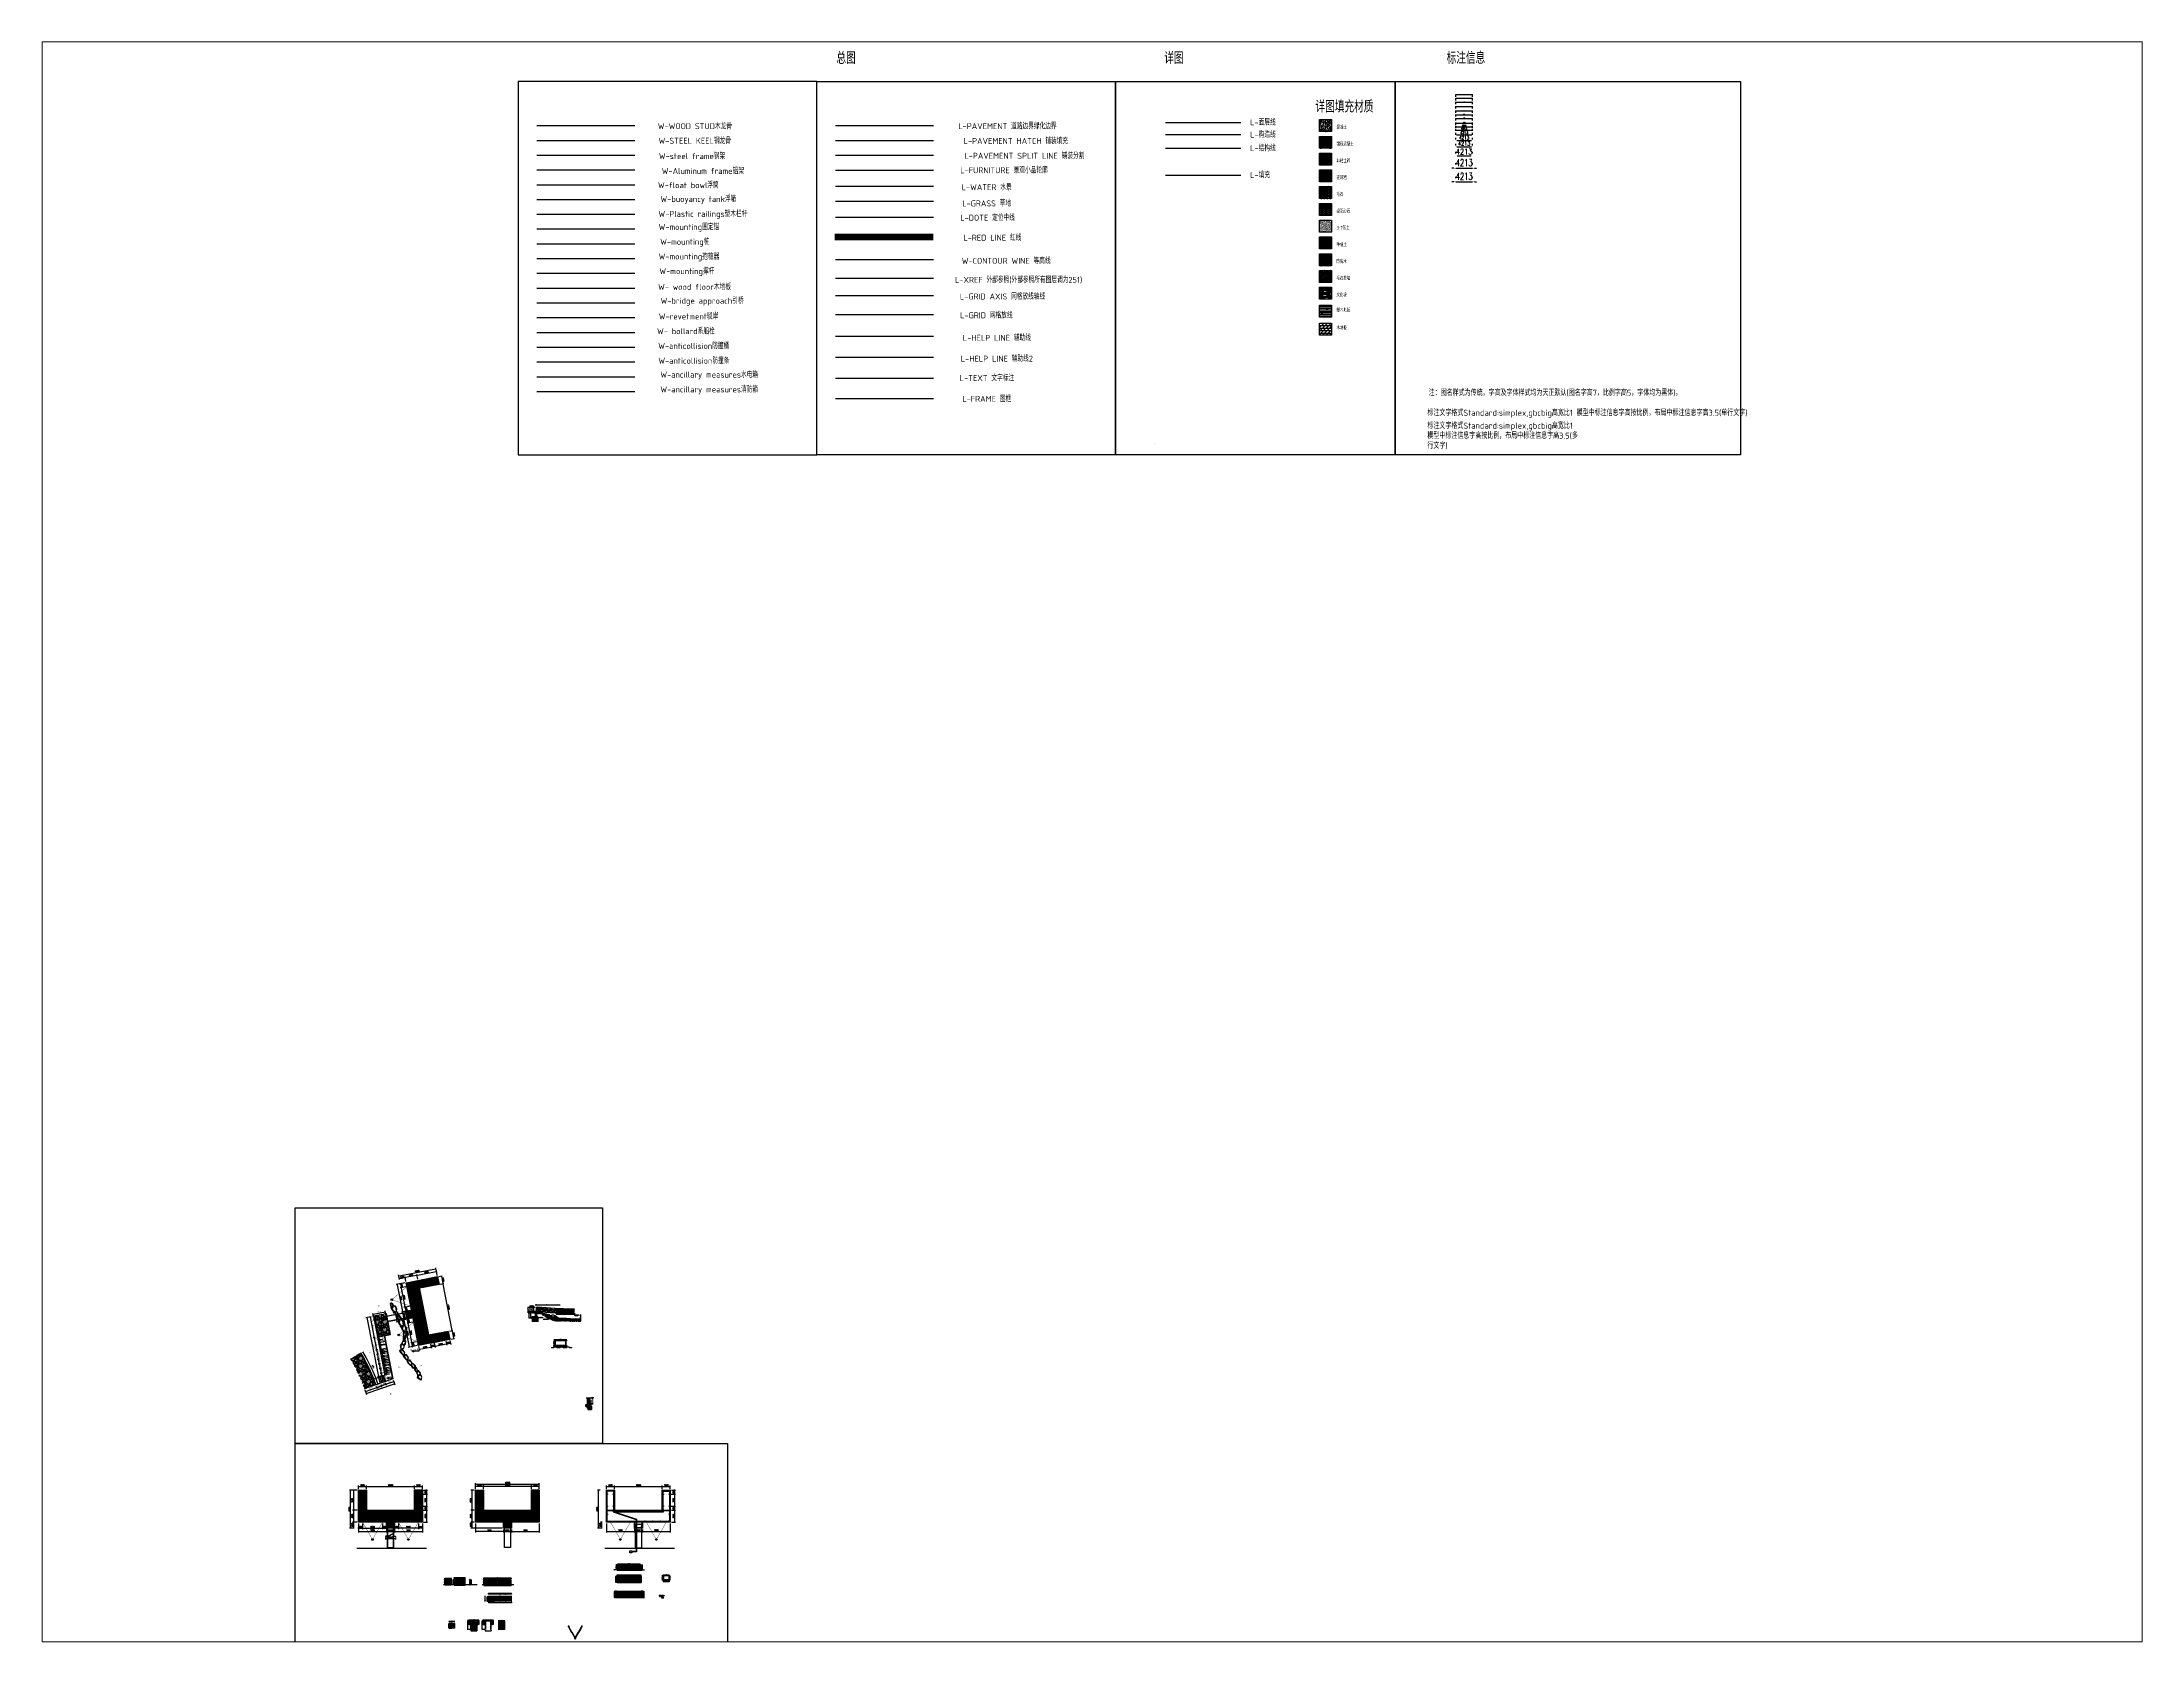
# Paper-space layout '布局2' of a CAD drawing. Extents: x 1.05 to 9.45, y 0.8 to 7.2.
# The model-space entities are those that its viewports show. They can reach past a viewport. Long polylines and large blocks are cut down to what shows.
import ezdxf
from ezdxf.enums import TextEntityAlignment as Align

# ---------------------------------------------------------------- set-up
doc = ezdxf.new("R2010")
doc.units = 0
doc.header["$LTSCALE"] = 10
doc.header["$MEASUREMENT"] = 0
for name, pattern in [('-6_350_HOLE$0$DASH', [0.35, 0.25, -0.1]), ('ACAD_ISO03W100', [30, 12, -18]), ('ACAD_ISO10W100', [18, 12, -3, 0, -3]), ('ACAD_ISO12W100', [22, 12, -3, 0.5, -3, 0.5, -3]), ('CENTER2', [28.575, 19.05, -3.175, 3.175, -3.175]), ('DASH', [0.35, 0.25, -0.1]), ('DASHED2', [0.375, 0.25, -0.125]), ('DOTE', [2.42, 2, -0.2, 0.02, -0.2]), ('OLB-base-一期水系园路调整$1$CENTER2', [1.125, 0.75, -0.125, 0.125, -0.125])]:
    doc.linetypes.add(name, pattern=pattern)
for name, color, linetype in [('0-01', 1, 'Continuous'), ('0-02', 2, 'Continuous'), ('0-04', 4, 'Continuous'), ('0-08', 8, 'Continuous'), ('0-剖面', 30, 'Continuous'), ('0-园建', 30, 'Continuous'), ('0-填充', 8, 'Continuous'), ('0-护栏', 1, 'Continuous'), ('0-铺装', 8, 'Continuous'), ('00-HATCH(填充)', 250, 'Continuous'), ('11-05-景石', 2, 'Continuous'), ('DIM-ELEV', 3, 'Continuous'), ('DIM-LEAD', 3, 'Continuous'), ('L-CONTOUR_LINE等高线', 252, 'DASH'), ('L-DIMLINEAR标注', 3, 'Continuous'), ('L-DOTE定位中线', 1, 'DOTE'), ('L-FRAME图框', 3, 'Continuous'), ('L-FURNITURE景观小品轮廓', 6, 'Continuous'), ('L-GRASS草地', 252, 'Continuous'), ('L-GRID_AXIS网格放线轴线', 1, 'Continuous'), ('L-GRID网格放线', 252, '-6_350_HOLE$0$DASH'), ('L-HELP_LINE辅助线1', 4, 'Continuous'), ('L-HELP_LINE辅助线2', 94, 'Continuous'), ('L-PAVEMENT_HATCH铺装填充', 251, 'Continuous'), ('L-PAVEMENT_SPLIT_LINE铺装分割', 23, 'Continuous'), ('L-PAVEMENT道路边界绿化边界', 2, 'Continuous'), ('L-RED_LINE红线', 1, 'ACAD_ISO12W100'), ('L-TEXT文字标注', 7, 'Continuous'), ('L-WATER水景', 5, 'Continuous'), ('L-XREF外部参照', 251, 'Continuous'), ('L-填充', 251, 'Continuous'), ('L-构造线', 6, 'Continuous'), ('L-结构线', 7, 'Continuous'), ('L-面层线', 4, 'Continuous'), ('PKNG-SIGN', 7, 'Continuous'), ('PUB_DIM', 3, 'Continuous'), ('PUB_HATCH', 8, 'Continuous'), ('PUB_TEXT', 7, 'Continuous'), ('SLAB', 4, 'Continuous'), ('STAIR', 2, 'Continuous'), ('TG_SUNVIS', 6, 'Continuous'), ('W- bollard系船栓', 4, 'Continuous'), ('W-_ANTICOLLISION防撞措施', 6, 'Continuous'), ('W-ALUMINUM_FRAME铝架', 30, 'Continuous'), ('W-ancillary measures附属措施', 1, 'Continuous'), ('W-bridge approach引桥', 4, 'Continuous'), ('W-FLOAT_BOWL浮筒', 253, 'Continuous'), ('W-MOUNTING固定方式', 5, 'Continuous'), ('W-PLASTIC_RAILINGS塑木栏杆', 6, 'Continuous'), ('W-REVETMENT驳岸', 251, 'Continuous'), ('W-STEEL_FRAME钢架', 3, 'Continuous'), ('W-STEEL_KEEL钢龙骨', 5, 'Continuous'), ('W-WOOD_FLOOR木地板', 30, 'Continuous'), ('W-WOOD_STUD木龙骨', 25, 'Continuous'), ('木地板', 32, 'Continuous'), ('铝架', 3, 'Continuous')]:
    doc.layers.add(name, color=color, linetype=linetype)
doc.styles.add('_ANNOTATION', font='@TSSDENG-SPI.SHX', dxfattribs={"width": 0.75, "bigfont": '@HZTXT-SPI.SHX'})
doc.styles.add('_DIMTXT', font='@TSSDENG-SPI.SHX', dxfattribs={"width": 0.75, "bigfont": '@HZTXT-SPI.SHX'})
doc.styles.get("Standard").update_dxf_attribs({"font": 'gbenor.shx', "bigfont": 'gbcbig.shx'})
doc.styles.add('STANDARD_T3', font='simplex.shx', dxfattribs={"width": 0.7, "bigfont": 'gbcbig.shx'})
doc.dimstyles.new('_LINEAR$$100', dxfattribs={"dimscale": 100, "dimtxt": 3.5, "dimasz": 1, "dimexe": 2.5, "dimexo": 3, "dimgap": 1, "dimtad": 1, "dimdec": 0, "dimrnd": 5, "dimzin": 0, "dimdsep": 46, "dimtxsty": 'Standard', "dimblk": 'ARCHTICK', "dimblk1": 'ARCHTICK', "dimblk2": 'ARCHTICK', "dimcen": 0.09, "dimclrt": 7, "dimazin": 2, "dimtfac": 1, "dimtdec": 0, "dimtix": 1, "dimtmove": 2, "dimatfit": 3, "dimfxl": 1, "dimtolj": 1, "dimtzin": 0, "dimarcsym": 2})
doc.dimstyles.new('_LINEAR$$20', dxfattribs={"dimscale": 20, "dimtxt": 3.5, "dimasz": 1, "dimexe": 2.5, "dimexo": 3, "dimgap": 1, "dimtad": 1, "dimdec": 0, "dimrnd": 5, "dimzin": 0, "dimdsep": 46, "dimtxsty": 'Standard', "dimblk": 'ARCHTICK', "dimblk1": 'ARCHTICK', "dimblk2": 'ARCHTICK', "dimcen": 0.09, "dimclrt": 7, "dimazin": 2, "dimtfac": 1, "dimtdec": 0, "dimtix": 1, "dimtmove": 2, "dimatfit": 3, "dimfxl": 1, "dimtolj": 1, "dimtzin": 0, "dimarcsym": 2})
doc.dimstyles.new('_LINEAR$$50', dxfattribs={"dimscale": 50, "dimtxt": 3.5, "dimasz": 1, "dimexe": 2.5, "dimexo": 3, "dimgap": 1, "dimtad": 1, "dimdec": 0, "dimrnd": 5, "dimzin": 0, "dimdsep": 46, "dimtxsty": 'Standard', "dimblk": 'ARCHTICK', "dimblk1": 'ARCHTICK', "dimblk2": 'ARCHTICK', "dimcen": 0.09, "dimclrt": 7, "dimazin": 2, "dimtfac": 1, "dimtdec": 0, "dimtix": 1, "dimtmove": 2, "dimatfit": 3, "dimfxl": 1, "dimtolj": 1, "dimtzin": 0, "dimarcsym": 2})
doc.dimstyles.new('W&&1', dxfattribs={"dimtxt": 3.5, "dimasz": 1, "dimexe": 2.5, "dimexo": 3, "dimgap": 1, "dimtad": 1, "dimdec": 0, "dimzin": 0, "dimdsep": 46, "dimtxsty": 'STANDARD_T3', "dimcen": 0.09, "dimclrd": 1, "dimclre": 1, "dimclrt": 7, "dimazin": 2, "dimtfac": 1, "dimtdec": 0, "dimtix": 1, "dimtmove": 2, "dimatfit": 3, "dimfxl": 100, "dimtolj": 1, "dimtzin": 0, "dimarcsym": 0})
doc.dimstyles.new('W&&10', dxfattribs={"dimtxt": 35, "dimasz": 10, "dimexe": 25, "dimexo": 30, "dimgap": 10, "dimtad": 1, "dimdec": 0, "dimzin": 0, "dimdsep": 46, "dimtxsty": 'STANDARD_T3', "dimcen": 0.09, "dimclrd": 1, "dimclre": 1, "dimclrt": 7, "dimazin": 2, "dimtfac": 1, "dimtdec": 0, "dimtix": 1, "dimtmove": 2, "dimatfit": 3, "dimfxl": 100, "dimtolj": 1, "dimtzin": 0, "dimarcsym": 0})
doc.dimstyles.new('W&&100', dxfattribs={"dimtxt": 350, "dimasz": 100, "dimexe": 250, "dimexo": 300, "dimgap": 100, "dimtad": 1, "dimdec": 0, "dimzin": 0, "dimdsep": 46, "dimtxsty": 'STANDARD_T3', "dimcen": 0.09, "dimclrd": 1, "dimclre": 1, "dimclrt": 7, "dimazin": 2, "dimtfac": 1, "dimtdec": 0, "dimtix": 1, "dimtmove": 2, "dimatfit": 3, "dimfxl": 100, "dimtolj": 1, "dimtzin": 0, "dimarcsym": 0})
doc.dimstyles.new('W&&15', dxfattribs={"dimtxt": 52.5, "dimasz": 15, "dimexe": 37.5, "dimexo": 45, "dimgap": 15, "dimtad": 1, "dimdec": 0, "dimzin": 0, "dimdsep": 46, "dimtxsty": 'STANDARD_T3', "dimcen": 0.09, "dimclrd": 1, "dimclre": 1, "dimclrt": 7, "dimazin": 2, "dimtfac": 1, "dimtdec": 0, "dimtix": 1, "dimtmove": 2, "dimatfit": 3, "dimfxl": 100, "dimtolj": 1, "dimtzin": 0, "dimarcsym": 0})
doc.dimstyles.new('W&&150', dxfattribs={"dimtxt": 525, "dimasz": 150, "dimexe": 375, "dimexo": 450, "dimgap": 150, "dimtad": 1, "dimdec": 0, "dimzin": 0, "dimdsep": 46, "dimtxsty": 'STANDARD_T3', "dimcen": 0.09, "dimclrd": 1, "dimclre": 1, "dimclrt": 7, "dimazin": 2, "dimtfac": 1, "dimtdec": 0, "dimtix": 1, "dimtmove": 2, "dimatfit": 3, "dimfxl": 100, "dimtolj": 1, "dimtzin": 0, "dimarcsym": 0})
doc.dimstyles.new('W&&20', dxfattribs={"dimtxt": 70, "dimasz": 20, "dimexe": 50, "dimexo": 60, "dimgap": 20, "dimtad": 1, "dimdec": 0, "dimzin": 0, "dimdsep": 46, "dimtxsty": 'STANDARD_T3', "dimcen": 0.09, "dimclrd": 1, "dimclre": 1, "dimclrt": 7, "dimazin": 2, "dimtfac": 1, "dimtdec": 0, "dimtix": 1, "dimtmove": 2, "dimatfit": 3, "dimfxl": 100, "dimtolj": 1, "dimtzin": 0, "dimarcsym": 0})
doc.dimstyles.new('W&&200', dxfattribs={"dimtxt": 700, "dimasz": 200, "dimexe": 500, "dimexo": 600, "dimgap": 200, "dimtad": 1, "dimdec": 0, "dimzin": 0, "dimdsep": 46, "dimtxsty": 'STANDARD_T3', "dimcen": 0.09, "dimclrd": 1, "dimclre": 1, "dimclrt": 7, "dimazin": 2, "dimtfac": 1, "dimtdec": 0, "dimtix": 1, "dimtmove": 2, "dimatfit": 3, "dimfxl": 100, "dimtolj": 1, "dimtzin": 0, "dimarcsym": 0})
doc.dimstyles.new('W&&250', dxfattribs={"dimtxt": 875, "dimasz": 250, "dimexe": 625, "dimexo": 750, "dimgap": 250, "dimtad": 1, "dimdec": 0, "dimzin": 0, "dimdsep": 46, "dimtxsty": 'STANDARD_T3', "dimcen": 0.09, "dimclrd": 1, "dimclre": 1, "dimclrt": 7, "dimazin": 2, "dimtfac": 1, "dimtdec": 0, "dimtix": 1, "dimtmove": 2, "dimatfit": 3, "dimfxl": 100, "dimtolj": 1, "dimtzin": 0, "dimarcsym": 0})
doc.dimstyles.new('W&&30', dxfattribs={"dimtxt": 105, "dimasz": 30, "dimexe": 75, "dimexo": 90, "dimgap": 30, "dimtad": 1, "dimdec": 0, "dimzin": 0, "dimdsep": 46, "dimtxsty": 'STANDARD_T3', "dimcen": 0.09, "dimclrd": 1, "dimclre": 1, "dimclrt": 7, "dimazin": 2, "dimtfac": 1, "dimtdec": 0, "dimtix": 1, "dimtmove": 2, "dimatfit": 3, "dimfxl": 100, "dimtolj": 1, "dimtzin": 0, "dimarcsym": 0})
doc.dimstyles.new('W&&300', dxfattribs={"dimtxt": 1050, "dimasz": 300, "dimexe": 750, "dimexo": 900, "dimgap": 300, "dimtad": 1, "dimdec": 0, "dimzin": 0, "dimdsep": 46, "dimtxsty": 'STANDARD_T3', "dimcen": 0.09, "dimclrd": 1, "dimclre": 1, "dimclrt": 7, "dimazin": 2, "dimtfac": 1, "dimtdec": 0, "dimtix": 1, "dimtmove": 2, "dimatfit": 3, "dimfxl": 100, "dimtolj": 1, "dimtzin": 0, "dimarcsym": 0})
doc.dimstyles.new('W&&40', dxfattribs={"dimtxt": 140, "dimasz": 40, "dimexe": 100, "dimexo": 120, "dimgap": 40, "dimtad": 1, "dimdec": 0, "dimzin": 0, "dimdsep": 46, "dimtxsty": 'STANDARD_T3', "dimcen": 0.09, "dimclrd": 1, "dimclre": 1, "dimclrt": 7, "dimazin": 2, "dimtfac": 1, "dimtdec": 0, "dimtix": 1, "dimtmove": 2, "dimatfit": 3, "dimfxl": 100, "dimtolj": 1, "dimtzin": 0, "dimarcsym": 0})
doc.dimstyles.new('W&&400', dxfattribs={"dimtxt": 1400, "dimasz": 400, "dimexe": 1000, "dimexo": 1200, "dimgap": 400, "dimtad": 1, "dimdec": 0, "dimzin": 0, "dimdsep": 46, "dimtxsty": 'STANDARD_T3', "dimcen": 0.09, "dimclrd": 1, "dimclre": 1, "dimclrt": 7, "dimazin": 2, "dimtfac": 1, "dimtdec": 0, "dimtix": 1, "dimtmove": 2, "dimatfit": 3, "dimfxl": 100, "dimtolj": 1, "dimtzin": 0, "dimarcsym": 0})
doc.dimstyles.new('W&&5', dxfattribs={"dimtxt": 17.5, "dimasz": 5, "dimexe": 12.5, "dimexo": 15, "dimgap": 5, "dimtad": 1, "dimdec": 0, "dimzin": 0, "dimdsep": 46, "dimtxsty": 'STANDARD_T3', "dimcen": 0.09, "dimclrd": 1, "dimclre": 1, "dimclrt": 7, "dimazin": 2, "dimtfac": 1, "dimtdec": 0, "dimtix": 1, "dimtmove": 2, "dimatfit": 3, "dimfxl": 100, "dimtolj": 1, "dimtzin": 0, "dimarcsym": 0})
doc.dimstyles.new('W&&50', dxfattribs={"dimtxt": 175, "dimasz": 50, "dimexe": 125, "dimexo": 150, "dimgap": 50, "dimtad": 1, "dimdec": 0, "dimzin": 0, "dimdsep": 46, "dimtxsty": 'STANDARD_T3', "dimcen": 0.09, "dimclrd": 1, "dimclre": 1, "dimclrt": 7, "dimazin": 2, "dimtfac": 1, "dimtdec": 0, "dimtix": 1, "dimtmove": 2, "dimatfit": 3, "dimfxl": 100, "dimtolj": 1, "dimtzin": 0, "dimarcsym": 0})
doc.dimstyles.new('W&&500', dxfattribs={"dimtxt": 1750, "dimasz": 500, "dimexe": 1250, "dimexo": 1500, "dimgap": 500, "dimtad": 1, "dimdec": 0, "dimzin": 0, "dimdsep": 46, "dimtxsty": 'STANDARD_T3', "dimcen": 0.09, "dimclrd": 1, "dimclre": 1, "dimclrt": 7, "dimazin": 2, "dimtfac": 1, "dimtdec": 0, "dimtix": 1, "dimtmove": 2, "dimatfit": 3, "dimfxl": 100, "dimtolj": 1, "dimtzin": 0, "dimarcsym": 0})
doc.dimstyles.new('W__30', dxfattribs={"dimtxt": 90, "dimasz": 30, "dimexe": 75, "dimexo": 90, "dimgap": 2, "dimtad": 1, "dimdec": 0, "dimzin": 0, "dimdsep": 46, "dimtxsty": 'Standard', "dimblk": 'ARCHTICK', "dimcen": 0.09, "dimclrd": 1, "dimclre": 1, "dimclrt": 2, "dimadec": 0, "dimazin": 0, "dimtfac": 1, "dimtdec": 0, "dimtix": 1, "dimtmove": 2, "dimatfit": 3, "dimldrblk": 'ARCHTICK', "dimfxl": 1, "dimtolj": 1, "dimtzin": 0, "dimarcsym": 0})
pattern_1 = [(0, (-7366.78, -25552.02), (0, 158.7484), []), (45, (-7366.78, -25552), (-317.4966, 317.4966), [224.504, -449.008])]

# ---------------------------------------------------------------- blocks, each defined once
blk = doc.blocks.new('*D3')
at = {"layer": 'Defpoints', "color": 0, "transparency": 16777216}
for p in [(28662, 40052), (30662, 41051), (30662, 40052)]:
    blk.add_point(p, dxfattribs=at)
at = {"layer": 'PUB_DIM', "color": 1, "lineweight": -2, "transparency": 16777216}
for p, q in [((28662, 40352), (28662, 41301)), ((28762, 41051), (30562, 41051)), ((30662, 40352), (30662, 41301))]:
    blk.add_line(p, q, dxfattribs=at)
at = {"layer": 'PUB_DIM', "color": 1, "transparency": 16777216}
for points in [[(28762, 41067), (28762, 41034), (28662, 41051)], [(30562, 41067), (30562, 41034), (30662, 41051)]]:
    blk.add_solid(points, dxfattribs=at)
at = {"layer": 'PUB_DIM', "color": 7, "transparency": 16777216, "insert": (29662, 41326), "char_height": 350, "attachment_point": 5, "style": 'STANDARD_T3'}
blk.add_mtext('\\A1;2000', dxfattribs=at)
blk = doc.blocks.new('*D4')
at = {"layer": 'Defpoints', "color": 0, "transparency": 16777216}
for p in [(30662, 40052), (42662, 41051), (42662, 40052)]:
    blk.add_point(p, dxfattribs=at)
at = {"layer": 'PUB_DIM', "color": 1, "lineweight": -2, "transparency": 16777216}
for p, q in [((30662, 40352), (30662, 41301)), ((30762, 41051), (42562, 41051)), ((42662, 40352), (42662, 41301))]:
    blk.add_line(p, q, dxfattribs=at)
at = {"layer": 'PUB_DIM', "color": 1, "transparency": 16777216}
for points in [[(30762, 41067), (30762, 41034), (30662, 41051)], [(42562, 41067), (42562, 41034), (42662, 41051)]]:
    blk.add_solid(points, dxfattribs=at)
at = {"layer": 'PUB_DIM', "color": 7, "transparency": 16777216, "insert": (36662, 41326), "char_height": 350, "attachment_point": 5, "style": 'STANDARD_T3'}
blk.add_mtext('\\A1;12000', dxfattribs=at)
blk = doc.blocks.new('*D5')
at = {"layer": 'Defpoints', "color": 0, "transparency": 16777216}
for p in [(42662, 40052), (44662, 41051), (44662, 40052)]:
    blk.add_point(p, dxfattribs=at)
at = {"layer": 'PUB_DIM', "color": 1, "lineweight": -2, "transparency": 16777216}
for p, q in [((42662, 40352), (42662, 41301)), ((42762, 41051), (44562, 41051)), ((44662, 40352), (44662, 41301))]:
    blk.add_line(p, q, dxfattribs=at)
at = {"layer": 'PUB_DIM', "color": 1, "transparency": 16777216}
for points in [[(42762, 41067), (42762, 41034), (42662, 41051)], [(44562, 41067), (44562, 41034), (44662, 41051)]]:
    blk.add_solid(points, dxfattribs=at)
at = {"layer": 'PUB_DIM', "color": 7, "transparency": 16777216, "insert": (43662, 41326), "char_height": 350, "attachment_point": 5, "style": 'STANDARD_T3'}
blk.add_mtext('\\A1;2000', dxfattribs=at)
blk = doc.blocks.new('*D6')
at = {"layer": 'Defpoints', "color": 0, "transparency": 16777216}
for p in [(28662, 40052), (27793, 35052), (28662, 35052)]:
    blk.add_point(p, dxfattribs=at)
at = {"layer": 'PUB_DIM', "color": 1, "lineweight": -2, "transparency": 16777216}
for p, q in [((28362, 40052), (27543, 40052)), ((27793, 39952), (27793, 35152)), ((28362, 35052), (27543, 35052))]:
    blk.add_line(p, q, dxfattribs=at)
at = {"layer": 'PUB_DIM', "color": 1, "transparency": 16777216}
for points in [[(27776, 39952), (27809, 39952), (27793, 40052)], [(27776, 35152), (27809, 35152), (27793, 35052)]]:
    blk.add_solid(points, dxfattribs=at)
at = {"layer": 'PUB_DIM', "color": 7, "transparency": 16777216, "insert": (27518, 37552), "char_height": 350, "attachment_point": 5, "rotation": 90, "style": 'STANDARD_T3'}
blk.add_mtext('\\A1;5000', dxfattribs=at)
blk = doc.blocks.new('*D7')
at = {"layer": 'Defpoints', "color": 0, "transparency": 16777216}
for p in [(27793, 32052), (28662, 35052), (28662, 32052)]:
    blk.add_point(p, dxfattribs=at)
at = {"layer": 'PUB_DIM', "color": 1, "lineweight": -2, "transparency": 16777216}
for p, q in [((28362, 35052), (27543, 35052)), ((28362, 32052), (27543, 32052)), ((27793, 34952), (27793, 32152))]:
    blk.add_line(p, q, dxfattribs=at)
at = {"layer": 'PUB_DIM', "color": 1, "transparency": 16777216}
for points in [[(27776, 34952), (27809, 34952), (27793, 35052)], [(27776, 32152), (27809, 32152), (27793, 32052)]]:
    blk.add_solid(points, dxfattribs=at)
at = {"layer": 'PUB_DIM', "color": 7, "transparency": 16777216, "insert": (27518, 33552), "char_height": 350, "attachment_point": 5, "rotation": 90, "style": 'STANDARD_T3'}
blk.add_mtext('\\A1;3000', dxfattribs=at)
blk = doc.blocks.new('*D9')
at = {"layer": 'Defpoints', "color": 0, "transparency": 16777216}
for p in [(274244, 384093), (278457, 384647), (278457, 384093)]:
    blk.add_point(p, dxfattribs=at)
at = {"layer": 'PUB_DIM', "color": 1, "lineweight": -2, "transparency": 16777216}
for p, q in [((274244, 384183), (274244, 384722)), ((274274, 384647), (278427, 384647)), ((278457, 384183), (278457, 384722))]:
    blk.add_line(p, q, dxfattribs=at)
at = {"layer": 'PUB_DIM', "color": 1, "transparency": 16777216}
for points in [[(274274, 384652), (274274, 384642), (274244, 384647)], [(278427, 384652), (278427, 384642), (278457, 384647)]]:
    blk.add_solid(points, dxfattribs=at)
at = {"layer": 'PUB_DIM', "color": 7, "transparency": 16777216, "insert": (276351, 384729), "char_height": 105, "attachment_point": 5, "style": 'STANDARD_T3'}
blk.add_mtext('\\A1;4213', dxfattribs=at)
blk = doc.blocks.new('*D10')
at = {"layer": 'Defpoints', "color": 0, "transparency": 16777216}
for p in [(274244, 385091), (278457, 385645), (278457, 385091)]:
    blk.add_point(p, dxfattribs=at)
at = {"layer": 'PUB_DIM', "color": 1, "lineweight": -2, "transparency": 16777216}
for p, q in [((274244, 385151), (274244, 385695)), ((274264, 385645), (278437, 385645)), ((278457, 385151), (278457, 385695))]:
    blk.add_line(p, q, dxfattribs=at)
at = {"layer": 'PUB_DIM', "color": 1, "transparency": 16777216}
for points in [[(274264, 385648), (274264, 385642), (274244, 385645)], [(278437, 385648), (278437, 385642), (278457, 385645)]]:
    blk.add_solid(points, dxfattribs=at)
at = {"layer": 'PUB_DIM', "color": 7, "transparency": 16777216, "insert": (276351, 385700), "char_height": 70, "attachment_point": 5, "style": 'STANDARD_T3'}
blk.add_mtext('\\A1;4213', dxfattribs=at)
blk = doc.blocks.new('*D11')
at = {"layer": 'Defpoints', "color": 0, "transparency": 16777216}
for p in [(274244, 386178), (278457, 386732), (278457, 386178)]:
    blk.add_point(p, dxfattribs=at)
at = {"layer": 'PUB_DIM', "color": 1, "lineweight": -2, "transparency": 16777216}
for p, q in [((274244, 386223), (274244, 386770)), ((274259, 386732), (278442, 386732)), ((278457, 386223), (278457, 386770))]:
    blk.add_line(p, q, dxfattribs=at)
at = {"layer": 'PUB_DIM', "color": 1, "transparency": 16777216}
for points in [[(274259, 386735), (274259, 386730), (274244, 386732)], [(278442, 386735), (278442, 386730), (278457, 386732)]]:
    blk.add_solid(points, dxfattribs=at)
at = {"layer": 'PUB_DIM', "color": 7, "transparency": 16777216, "insert": (276351, 386774), "char_height": 52.5, "attachment_point": 5, "style": 'STANDARD_T3'}
blk.add_mtext('\\A1;4213', dxfattribs=at)
blk = doc.blocks.new('*D12')
at = {"layer": 'Defpoints', "color": 0, "transparency": 16777216}
for p in [(274244, 387266), (278457, 387820), (278457, 387266)]:
    blk.add_point(p, dxfattribs=at)
at = {"layer": 'PUB_DIM', "color": 1, "lineweight": -2, "transparency": 16777216}
for p, q in [((274244, 387296), (274244, 387845)), ((274254, 387820), (278447, 387820)), ((278457, 387296), (278457, 387845))]:
    blk.add_line(p, q, dxfattribs=at)
at = {"layer": 'PUB_DIM', "color": 1, "transparency": 16777216}
for points in [[(274254, 387821), (274254, 387818), (274244, 387820)], [(278447, 387821), (278447, 387818), (278457, 387820)]]:
    blk.add_solid(points, dxfattribs=at)
at = {"layer": 'PUB_DIM', "color": 7, "transparency": 16777216, "insert": (276351, 387847), "char_height": 35, "attachment_point": 5, "style": 'STANDARD_T3'}
blk.add_mtext('\\A1;4213', dxfattribs=at)
blk = doc.blocks.new('*D13')
at = {"layer": 'Defpoints', "color": 0, "transparency": 16777216}
for p in [(274244, 388220), (278457, 388774), (278457, 388220)]:
    blk.add_point(p, dxfattribs=at)
at = {"layer": 'PUB_DIM', "color": 1, "lineweight": -2, "transparency": 16777216}
for p, q in [((274244, 388235), (274244, 388786)), ((274249, 388774), (278452, 388774)), ((278457, 388235), (278457, 388786))]:
    blk.add_line(p, q, dxfattribs=at)
at = {"layer": 'PUB_DIM', "color": 1, "transparency": 16777216}
for points in [[(274249, 388775), (274249, 388773), (274244, 388774)], [(278452, 388775), (278452, 388773), (278457, 388774)]]:
    blk.add_solid(points, dxfattribs=at)
at = {"layer": 'PUB_DIM', "color": 7, "transparency": 16777216, "insert": (276351, 388788), "char_height": 17.5, "attachment_point": 5, "style": 'STANDARD_T3'}
blk.add_mtext('\\A1;4213', dxfattribs=at)
blk = doc.blocks.new('*D14')
at = {"layer": 'Defpoints', "color": 0, "transparency": 16777216}
for p in [(278457, 389728), (274244, 389174), (278457, 389174)]:
    blk.add_point(p, dxfattribs=at)
at = {"layer": 'PUB_DIM', "color": 1, "lineweight": -2, "transparency": 16777216}
for p, q in [((274244, 389177), (274244, 389730)), ((274245, 389728), (278456, 389728)), ((278457, 389177), (278457, 389730))]:
    blk.add_line(p, q, dxfattribs=at)
at = {"layer": 'PUB_DIM', "color": 1, "transparency": 16777216}
for points in [[(274245, 389728), (274245, 389728), (274244, 389728)], [(278456, 389728), (278456, 389728), (278457, 389728)]]:
    blk.add_solid(points, dxfattribs=at)
at = {"layer": 'PUB_DIM', "color": 7, "transparency": 16777216, "insert": (276351, 389731), "char_height": 3.5, "attachment_point": 5, "style": 'STANDARD_T3'}
blk.add_mtext('\\A1;4213', dxfattribs=at)
blk = doc.blocks.new('*D15')
at = {"layer": 'Defpoints', "color": 0, "transparency": 16777216}
for p in [(274244, 383124), (278457, 383678), (278457, 383124)]:
    blk.add_point(p, dxfattribs=at)
at = {"layer": 'PUB_DIM', "color": 1, "lineweight": -2, "transparency": 16777216}
for p, q in [((274244, 383244), (274244, 383778)), ((274284, 383678), (278417, 383678)), ((278457, 383244), (278457, 383778))]:
    blk.add_line(p, q, dxfattribs=at)
at = {"layer": 'PUB_DIM', "color": 1, "transparency": 16777216}
for points in [[(274284, 383684), (274284, 383671), (274244, 383678)], [(278417, 383684), (278417, 383671), (278457, 383678)]]:
    blk.add_solid(points, dxfattribs=at)
at = {"layer": 'PUB_DIM', "color": 7, "transparency": 16777216, "insert": (276351, 383788), "char_height": 140, "attachment_point": 5, "style": 'STANDARD_T3'}
blk.add_mtext('\\A1;4213', dxfattribs=at)
blk = doc.blocks.new('*D16')
at = {"layer": 'Defpoints', "color": 0, "transparency": 16777216}
for p in [(274244, 381997), (278457, 382551), (278457, 381997)]:
    blk.add_point(p, dxfattribs=at)
at = {"layer": 'PUB_DIM', "color": 1, "lineweight": -2, "transparency": 16777216}
for p, q in [((274244, 382147), (274244, 382676)), ((274294, 382551), (278407, 382551)), ((278457, 382147), (278457, 382676))]:
    blk.add_line(p, q, dxfattribs=at)
at = {"layer": 'PUB_DIM', "color": 1, "transparency": 16777216}
for points in [[(274294, 382560), (274294, 382543), (274244, 382551)], [(278407, 382560), (278407, 382543), (278457, 382551)]]:
    blk.add_solid(points, dxfattribs=at)
at = {"layer": 'PUB_DIM', "color": 7, "transparency": 16777216, "insert": (276351, 382689), "char_height": 175, "attachment_point": 5, "style": 'STANDARD_T3'}
blk.add_mtext('\\A1;4213', dxfattribs=at)
blk = doc.blocks.new('*D17')
at = {"layer": 'Defpoints', "color": 0, "transparency": 16777216}
for p in [(274244, 381096), (278457, 381650), (278457, 381096)]:
    blk.add_point(p, dxfattribs=at)
at = {"layer": 'PUB_DIM', "color": 1, "lineweight": -2, "transparency": 16777216}
for p, q in [((274244, 381396), (274244, 381900)), ((274344, 381650), (278357, 381650)), ((278457, 381396), (278457, 381900))]:
    blk.add_line(p, q, dxfattribs=at)
at = {"layer": 'PUB_DIM', "color": 1, "transparency": 16777216}
for points in [[(274344, 381667), (274344, 381633), (274244, 381650)], [(278357, 381667), (278357, 381633), (278457, 381650)]]:
    blk.add_solid(points, dxfattribs=at)
at = {"layer": 'PUB_DIM', "color": 7, "transparency": 16777216, "insert": (276351, 381925), "char_height": 350, "attachment_point": 5, "style": 'STANDARD_T3'}
blk.add_mtext('\\A1;4213', dxfattribs=at)
blk = doc.blocks.new('*D18')
at = {"layer": 'Defpoints', "color": 0, "transparency": 16777216}
for p in [(274244, 380203), (278457, 380757), (278457, 380203)]:
    blk.add_point(p, dxfattribs=at)
at = {"layer": 'PUB_DIM', "color": 1, "lineweight": -2, "transparency": 16777216}
for p, q in [((274244, 380653), (274244, 381132)), ((274394, 380757), (278307, 380757)), ((278457, 380653), (278457, 381132))]:
    blk.add_line(p, q, dxfattribs=at)
at = {"layer": 'PUB_DIM', "color": 1, "transparency": 16777216}
for points in [[(274394, 380782), (274394, 380732), (274244, 380757)], [(278307, 380782), (278307, 380732), (278457, 380757)]]:
    blk.add_solid(points, dxfattribs=at)
at = {"layer": 'PUB_DIM', "color": 7, "transparency": 16777216, "insert": (276351, 381170), "char_height": 525, "attachment_point": 5, "style": 'STANDARD_T3'}
blk.add_mtext('\\A1;4213', dxfattribs=at)
blk = doc.blocks.new('*D19')
at = {"layer": 'Defpoints', "color": 0, "transparency": 16777216}
for p in [(274244, 379048), (278457, 379602), (278457, 379048)]:
    blk.add_point(p, dxfattribs=at)
at = {"layer": 'PUB_DIM', "color": 1, "lineweight": -2, "transparency": 16777216}
for p, q in [((274244, 379648), (274244, 380102)), ((274444, 379602), (278257, 379602)), ((278457, 379648), (278457, 380102))]:
    blk.add_line(p, q, dxfattribs=at)
at = {"layer": 'PUB_DIM', "color": 1, "transparency": 16777216}
for points in [[(274444, 379635), (274444, 379569), (274244, 379602)], [(278257, 379635), (278257, 379569), (278457, 379602)]]:
    blk.add_solid(points, dxfattribs=at)
at = {"layer": 'PUB_DIM', "color": 7, "transparency": 16777216, "insert": (276351, 380152), "char_height": 700, "attachment_point": 5, "style": 'STANDARD_T3'}
blk.add_mtext('\\A1;4213', dxfattribs=at)
blk = doc.blocks.new('*D20')
at = {"layer": 'Defpoints', "color": 0, "transparency": 16777216}
for p in [(274244, 377675), (278457, 378229), (278457, 377675)]:
    blk.add_point(p, dxfattribs=at)
at = {"layer": 'PUB_DIM', "color": 1, "lineweight": -2, "transparency": 16777216}
for p, q in [((274244, 378425), (274244, 378854)), ((278457, 378425), (278457, 378854)), ((274494, 378229), (278207, 378229))]:
    blk.add_line(p, q, dxfattribs=at)
at = {"layer": 'PUB_DIM', "color": 1, "transparency": 16777216}
for points in [[(274494, 378271), (274494, 378188), (274244, 378229)], [(278207, 378271), (278207, 378188), (278457, 378229)]]:
    blk.add_solid(points, dxfattribs=at)
at = {"layer": 'PUB_DIM', "color": 7, "transparency": 16777216, "insert": (276351, 378917), "char_height": 875, "attachment_point": 5, "style": 'STANDARD_T3'}
blk.add_mtext('\\A1;4213', dxfattribs=at)
blk = doc.blocks.new('*D21')
at = {"layer": 'Defpoints', "color": 0, "transparency": 16777216}
for p in [(274244, 376072), (278457, 376626), (278457, 376072)]:
    blk.add_point(p, dxfattribs=at)
at = {"layer": 'PUB_DIM', "color": 1, "lineweight": -2, "transparency": 16777216}
for p, q in [((274244, 376972), (274244, 377376)), ((274544, 376626), (278157, 376626)), ((278457, 376972), (278457, 377376))]:
    blk.add_line(p, q, dxfattribs=at)
at = {"layer": 'PUB_DIM', "color": 1, "transparency": 16777216}
for points in [[(274544, 376676), (274544, 376576), (274244, 376626)], [(278157, 376676), (278157, 376576), (278457, 376626)]]:
    blk.add_solid(points, dxfattribs=at)
at = {"layer": 'PUB_DIM', "color": 7, "transparency": 16777216, "insert": (276351, 377451), "char_height": 1050, "attachment_point": 5, "style": 'STANDARD_T3'}
blk.add_mtext('\\A1;4213', dxfattribs=at)
blk = doc.blocks.new('*D22')
at = {"layer": 'Defpoints', "color": 0, "transparency": 16777216}
for p in [(274244, 373768), (278457, 374322), (278457, 373768)]:
    blk.add_point(p, dxfattribs=at)
at = {"layer": 'PUB_DIM', "color": 1, "lineweight": -2, "transparency": 16777216}
for p, q in [((274244, 374968), (274244, 375322)), ((274644, 374322), (278057, 374322)), ((278457, 374968), (278457, 375322))]:
    blk.add_line(p, q, dxfattribs=at)
at = {"layer": 'PUB_DIM', "color": 1, "transparency": 16777216}
for points in [[(274644, 374389), (274644, 374256), (274244, 374322)], [(278057, 374389), (278057, 374256), (278457, 374322)]]:
    blk.add_solid(points, dxfattribs=at)
at = {"layer": 'PUB_DIM', "color": 7, "transparency": 16777216, "insert": (276351, 375422), "char_height": 1400, "attachment_point": 5, "style": 'STANDARD_T3'}
blk.add_mtext('\\A1;4213', dxfattribs=at)
blk = doc.blocks.new('*D23')
at = {"layer": 'Defpoints', "color": 0, "transparency": 16777216}
for p in [(274244, 370720), (278457, 371274), (278457, 370720)]:
    blk.add_point(p, dxfattribs=at)
at = {"layer": 'PUB_DIM', "color": 1, "lineweight": -2, "transparency": 16777216}
for p, q in [((273744, 371274), (273244, 371274)), ((274244, 372220), (274244, 372524)), ((274244, 371274), (278457, 371274)), ((278457, 372220), (278457, 372524)), ((278957, 371274), (279457, 371274))]:
    blk.add_line(p, q, dxfattribs=at)
at = {"layer": 'PUB_DIM', "color": 1, "transparency": 16777216}
for points in [[(273744, 371358), (273744, 371191), (274244, 371274)], [(278957, 371358), (278957, 371191), (278457, 371274)]]:
    blk.add_solid(points, dxfattribs=at)
at = {"layer": 'PUB_DIM', "color": 7, "transparency": 16777216, "insert": (276351, 372649), "char_height": 1750, "attachment_point": 5, "style": 'STANDARD_T3'}
blk.add_mtext('\\A1;4213', dxfattribs=at)
blk = doc.blocks.new('*D24')
at = {"layer": 'Defpoints', "color": 0, "transparency": 16777216}
for p in [(274244, 367291), (278457, 367845), (278457, 367291)]:
    blk.add_point(p, dxfattribs=at)
at = {"layer": 'PUB_DIM', "color": 1, "lineweight": -2, "transparency": 16777216}
for p, q in [((274244, 368791), (274244, 369095)), ((278457, 368791), (278457, 369095)), ((273744, 367845), (273244, 367845)), ((274244, 367845), (278457, 367845)), ((278957, 367845), (279457, 367845))]:
    blk.add_line(p, q, dxfattribs=at)
at = {"layer": 'PUB_DIM', "color": 1, "transparency": 16777216}
for points in [[(273744, 367928), (273744, 367761), (274244, 367845)], [(278957, 367928), (278957, 367761), (278457, 367845)]]:
    blk.add_solid(points, dxfattribs=at)
at = {"layer": 'PUB_DIM', "color": 7, "transparency": 16777216, "insert": (276351, 369220), "char_height": 1750, "attachment_point": 5, "style": 'STANDARD_T3'}
blk.add_mtext('\\A1;4213', dxfattribs=at)
blk = doc.blocks.new('LOGO')
h = blk.add_hatch(color=140)
h.dxf.hatch_style = 1
h.paths.add_polyline_path([(-5, -2, 0.2940833), (-1, -2, -0.3637556), (5, -2, 1.4501439)])
h.paths.add_polyline_path([(0, 5), (3, -1, 0.1017228), (1, 0), (0, 3), (-3, -2, -0.0818366), (-4, -2)], flags=16)
h = blk.add_hatch(color=174)
h.paths.add_polyline_path([(4, -3, 0.0645711), (4, -2, 0.2966918), (0, -2, -0.0426403), (-2, -3, -0.2097474), (-4, -2, 0.1799149), (-2, -5, 0.1697835), (0, -4, -0.0574404), (2, -3, -0.2140922)])
h.paths.add_polyline_path([(1, -3, -0.0840138), (-1, -4, -0.2717332), (-3, -3, 0.071966), (-2, -3, 0.0982776), (0, -3, -0.0724062), (1, -2, -0.088156), (3, -2, -0.1819884), (4, -3, 0.2061064)], flags=16)
blk.add_hatch(color=174).paths.add_polyline_path([(3, -4, 0.1897275), (1, -4, -0.1265372), (-1, -5, 0.2450133)])
for points in [[(-5, -2, 0.2940833), (-1, -2, -0.3637556), (5, -2, 1.4501439)], [(-4, -2), (0, 5), (3, -1, 0.1017228), (1, 0), (0, 3), (-3, -2, -0.0818366)]]:
    blk.add_lwpolyline(points, format="xyb", close=True)
for points in [[(-4, -2, 0.2097474), (-2, -3, 0.0426403), (0, -2, -0.2966918), (4, -2)], [(-3, -3, 0.071966), (-2, -3, 0.0982776), (0, -3, -0.0724062), (1, -2, -0.088156), (3, -2, -0.1819884), (4, -3, 0.2061064), (1, -3, -0.0840138), (-1, -4, -0.2717332), (-3, -3)], [(-2, -5, 0.1697835), (0, -4, -0.0574404), (2, -3, -0.2140922), (4, -3, -0.2140922)], [(-1, -5, 0.1265372), (1, -4, -0.1897275), (3, -4, -0.1897275)]]:
    blk.add_lwpolyline(points, format="xyb")
for start, end in [(208.47056, 249.26757), (258.57514, 313.64322), (318.83836, 333.61646)]:
    blk.add_arc((0, 0), 5, start, end)
blk = doc.blocks.new('*U25')
at = {"layer": 'W-FLOAT_BOWL浮筒'}
blk.add_lwpolyline([(-250, 250), (250, 250), (250, -250), (-250, -250)], close=True, dxfattribs=at)
blk = doc.blocks.new('*U26')
at = {"layer": 'W-FLOAT_BOWL浮筒', "color": 0, "linetype": 'ByBlock', "lineweight": -2, "transparency": 16777216}
for p in [(0, 4500), (0, 4000), (0, 3500), (0, 3000), (0, 2500), (0, 2000), (0, 1500), (0, 1000), (0, 500), (0, 0), (500, 4500), (500, 4000), (500, 3500), (500, 3000), (500, 2500), (500, 2000), (500, 1500), (500, 1000), (500, 500), (500, 0), (1000, 4500), (1000, 4000), (1000, 3500), (1000, 3000), (1000, 2500), (1000, 2000), (1000, 1500), (1000, 1000), (1000, 500), (1000, 0), (1500, 4500), (1500, 4000), (1500, 3500), (1500, 3000), (1500, 2500), (1500, 2000), (1500, 1500), (1500, 1000), (1500, 500), (1500, 0)]:
    blk.add_blockref('*U25', p, dxfattribs=at)
blk = doc.blocks.new('*U27')
at = {"layer": 'W-FLOAT_BOWL浮筒'}
blk.add_lwpolyline([(-250, 250), (250, 250), (250, -250), (-250, -250)], close=True, dxfattribs=at)
blk = doc.blocks.new('*U28')
at = {"layer": 'W-FLOAT_BOWL浮筒', "color": 0, "linetype": 'ByBlock', "lineweight": -2, "transparency": 16777216}
for p in [(0, 4500), (0, 4000), (0, 3500), (0, 3000), (0, 2500), (0, 2000), (0, 1500), (0, 1000), (0, 500), (0, 0), (500, 4500), (500, 4000), (500, 3500), (500, 3000), (500, 2500), (500, 2000), (500, 1500), (500, 1000), (500, 500), (500, 0), (1000, 4500), (1000, 4000), (1000, 3500), (1000, 3000), (1000, 2500), (1000, 2000), (1000, 1500), (1000, 1000), (1000, 500), (1000, 0), (1500, 4500), (1500, 4000), (1500, 3500), (1500, 3000), (1500, 2500), (1500, 2000), (1500, 1500), (1500, 1000), (1500, 500), (1500, 0)]:
    blk.add_blockref('*U27', p, dxfattribs=at)
blk = doc.blocks.new('*U29')
at = {"layer": 'W-FLOAT_BOWL浮筒'}
blk.add_lwpolyline([(-250, 250), (250, 250), (250, -250), (-250, -250)], close=True, dxfattribs=at)
blk = doc.blocks.new('*U30')
at = {"layer": 'W-FLOAT_BOWL浮筒', "color": 0, "linetype": 'ByBlock', "lineweight": -2, "transparency": 16777216}
for p in [(0, 2500), (0, 2000), (0, 1500), (0, 1000), (0, 500), (0, 0), (500, 2500), (500, 2000), (500, 1500), (500, 1000), (500, 500), (500, 0), (1000, 2500), (1000, 2000), (1000, 1500), (1000, 1000), (1000, 500), (1000, 0), (1500, 2500), (1500, 2000), (1500, 1500), (1500, 1000), (1500, 500), (1500, 0), (2000, 2500), (2000, 2000), (2000, 1500), (2000, 1000), (2000, 500), (2000, 0), (2500, 2500), (2500, 2000), (2500, 1500), (2500, 1000), (2500, 500), (2500, 0), (3000, 2500), (3000, 2000), (3000, 1500), (3000, 1000), (3000, 500), (3000, 0), (3500, 2500), (3500, 2000), (3500, 1500), (3500, 1000), (3500, 500), (3500, 0), (4000, 2500), (4000, 2000), (4000, 1500), (4000, 1000), (4000, 500), (4000, 0), (4500, 2500), (4500, 2000), (4500, 1500), (4500, 1000), (4500, 500), (4500, 0), (5000, 2500), (5000, 2000), (5000, 1500), (5000, 1000), (5000, 500), (5000, 0), (5500, 2500), (5500, 2000), (5500, 1500), (5500, 1000), (5500, 500), (5500, 0), (6000, 2500), (6000, 2000), (6000, 1500), (6000, 1000), (6000, 500), (6000, 0), (6500, 2500), (6500, 2000), (6500, 1500), (6500, 1000), (6500, 500), (6500, 0), (7000, 2500), (7000, 2000), (7000, 1500), (7000, 1000), (7000, 500), (7000, 0), (7500, 2500), (7500, 2000), (7500, 1500), (7500, 1000), (7500, 500), (7500, 0), (8000, 2500), (8000, 2000), (8000, 1500), (8000, 1000), (8000, 500), (8000, 0), (8500, 2500), (8500, 2000), (8500, 1500), (8500, 1000), (8500, 500), (8500, 0), (9000, 2500), (9000, 2000), (9000, 1500), (9000, 1000), (9000, 500), (9000, 0), (9500, 2500), (9500, 2000), (9500, 1500), (9500, 1000), (9500, 500), (9500, 0), (10000, 2500), (10000, 2000), (10000, 1500), (10000, 1000), (10000, 500), (10000, 0), (10500, 2500), (10500, 2000), (10500, 1500), (10500, 1000), (10500, 500), (10500, 0), (11000, 2500), (11000, 2000), (11000, 1500), (11000, 1000), (11000, 500), (11000, 0), (11500, 2500), (11500, 2000), (11500, 1500), (11500, 1000), (11500, 500), (11500, 0), (12000, 2500), (12000, 2000), (12000, 1500), (12000, 1000), (12000, 500), (12000, 0), (12500, 2500), (12500, 2000), (12500, 1500), (12500, 1000), (12500, 500), (12500, 0), (13000, 2500), (13000, 2000), (13000, 1500), (13000, 1000), (13000, 500), (13000, 0), (13500, 2500), (13500, 2000), (13500, 1500), (13500, 1000), (13500, 500), (13500, 0), (14000, 2500), (14000, 2000), (14000, 1500), (14000, 1000), (14000, 500), (14000, 0), (14500, 2500), (14500, 2000), (14500, 1500), (14500, 1000), (14500, 500), (14500, 0), (15000, 2500), (15000, 2000), (15000, 1500), (15000, 1000), (15000, 500), (15000, 0), (15500, 2500), (15500, 2000), (15500, 1500), (15500, 1000), (15500, 500), (15500, 0)]:
    blk.add_blockref('*U29', p, dxfattribs=at)
blk = doc.blocks.new('*U31')
at = {"layer": 'W-FLOAT_BOWL浮筒'}
blk.add_lwpolyline([(-250, 250), (250, 250), (250, -250), (-250, -250)], close=True, dxfattribs=at)
blk = doc.blocks.new('*U32')
at = {"layer": 'W-FLOAT_BOWL浮筒', "color": 0, "linetype": 'ByBlock', "lineweight": -2, "transparency": 16777216}
for p in [(0, 1000), (0, 500), (0, 0), (500, 1000), (500, 500), (500, 0), (1000, 1000), (1000, 500), (1000, 0), (1500, 1000), (1500, 500), (1500, 0)]:
    blk.add_blockref('*U31', p, dxfattribs=at)
blk = doc.blocks.new('*D35')
at = {"layer": 'Defpoints', "color": 0, "transparency": 16777216}
for p in [(28662, 32052), (27793, 30552), (35662, 30552)]:
    blk.add_point(p, dxfattribs=at)
at = {"layer": 'PUB_DIM', "color": 1, "lineweight": -2, "transparency": 16777216}
for p, q in [((28362, 32052), (27543, 32052)), ((27793, 31952), (27793, 30652)), ((35362, 30552), (27543, 30552))]:
    blk.add_line(p, q, dxfattribs=at)
at = {"layer": 'PUB_DIM', "color": 1, "transparency": 16777216}
for points in [[(27776, 31952), (27809, 31952), (27793, 32052)], [(27776, 30652), (27809, 30652), (27793, 30552)]]:
    blk.add_solid(points, dxfattribs=at)
at = {"layer": 'PUB_DIM', "color": 7, "transparency": 16777216, "insert": (27518, 31302), "char_height": 350, "attachment_point": 5, "rotation": 90, "style": 'STANDARD_T3'}
blk.add_mtext('\\A1;1500', dxfattribs=at)
blk = doc.blocks.new('*D36')
at = {"layer": 'Defpoints', "color": 0, "transparency": 16777216}
for p in [(35662, 30552), (37662, 30552), (37662, 29726)]:
    blk.add_point(p, dxfattribs=at)
at = {"layer": 'PUB_DIM', "color": 1, "lineweight": -2, "transparency": 16777216}
for p, q in [((35662, 30252), (35662, 29476)), ((35762, 29726), (37562, 29726)), ((37662, 30252), (37662, 29476))]:
    blk.add_line(p, q, dxfattribs=at)
at = {"layer": 'PUB_DIM', "color": 1, "transparency": 16777216}
for points in [[(35762, 29742), (35762, 29709), (35662, 29726)], [(37562, 29742), (37562, 29709), (37662, 29726)]]:
    blk.add_solid(points, dxfattribs=at)
at = {"layer": 'PUB_DIM', "color": 7, "transparency": 16777216, "insert": (36662, 30001), "char_height": 350, "attachment_point": 5, "style": 'STANDARD_T3'}
blk.add_mtext('\\A1;2000', dxfattribs=at)
blk = doc.blocks.new('*D37')
at = {"layer": 'Defpoints', "color": 0, "transparency": 16777216}
for p in [(28662, 32052), (28662, 29726), (35662, 30552)]:
    blk.add_point(p, dxfattribs=at)
at = {"layer": 'PUB_DIM', "color": 1, "lineweight": -2, "transparency": 16777216}
for p, q in [((28662, 31752), (28662, 29476)), ((35562, 29726), (28762, 29726)), ((35662, 30252), (35662, 29476))]:
    blk.add_line(p, q, dxfattribs=at)
at = {"layer": 'PUB_DIM', "color": 1, "transparency": 16777216}
for points in [[(28762, 29742), (28762, 29709), (28662, 29726)], [(35562, 29742), (35562, 29709), (35662, 29726)]]:
    blk.add_solid(points, dxfattribs=at)
at = {"layer": 'PUB_DIM', "color": 7, "transparency": 16777216, "insert": (32162, 30001), "char_height": 350, "attachment_point": 5, "style": 'STANDARD_T3'}
blk.add_mtext('\\A1;7000', dxfattribs=at)
blk = doc.blocks.new('*D38')
at = {"layer": 'Defpoints', "color": 0, "transparency": 16777216}
for p in [(44662, 32052), (37662, 30552), (44662, 29726)]:
    blk.add_point(p, dxfattribs=at)
at = {"layer": 'PUB_DIM', "color": 1, "lineweight": -2, "transparency": 16777216}
for p, q in [((44662, 31752), (44662, 29476)), ((37662, 30252), (37662, 29476)), ((37762, 29726), (44562, 29726))]:
    blk.add_line(p, q, dxfattribs=at)
at = {"layer": 'PUB_DIM', "color": 1, "transparency": 16777216}
for points in [[(37762, 29742), (37762, 29709), (37662, 29726)], [(44562, 29742), (44562, 29709), (44662, 29726)]]:
    blk.add_solid(points, dxfattribs=at)
at = {"layer": 'PUB_DIM', "color": 7, "transparency": 16777216, "insert": (41162, 30001), "char_height": 350, "attachment_point": 5, "style": 'STANDARD_T3'}
blk.add_mtext('\\A1;7000', dxfattribs=at)
blk = doc.blocks.new('*U39')
at = {"layer": 'W-STEEL_KEEL钢龙骨'}
blk.add_lwpolyline([(-8000, -25), (8000, -25), (8000, 25), (-8000, 25)], close=True, dxfattribs=at)
blk = doc.blocks.new('*U40')
at = {"layer": 'W-STEEL_KEEL钢龙骨', "color": 0, "linetype": 'ByBlock', "lineweight": -2, "transparency": 16777216}
for p in [(0, 2100), (0, 1680), (0, 1260), (0, 840), (0, 420), (0, 0)]:
    blk.add_blockref('*U39', p, dxfattribs=at)
blk = doc.blocks.new('*U41')
at = {"layer": 'W-STEEL_KEEL钢龙骨'}
blk.add_lwpolyline([(-25, 2500), (25, 2500), (25, -2500), (-25, -2500)], close=True, dxfattribs=at)
blk = doc.blocks.new('*U42')
at = {"layer": 'W-STEEL_KEEL钢龙骨', "color": 0, "linetype": 'ByBlock', "lineweight": -2, "transparency": 16777216}
for p in [(0, 0), (400, 0), (800, 0), (1200, 0)]:
    blk.add_blockref('*U41', p, dxfattribs=at)
blk = doc.blocks.new('*U43')
at = {"layer": 'W-STEEL_KEEL钢龙骨'}
blk.add_lwpolyline([(-25, 2500), (25, 2500), (25, -2500), (-25, -2500)], close=True, dxfattribs=at)
blk = doc.blocks.new('*U44')
at = {"layer": 'W-STEEL_KEEL钢龙骨', "color": 0, "linetype": 'ByBlock', "lineweight": -2, "transparency": 16777216}
for p in [(0, 0), (400, 0), (800, 0), (1200, 0)]:
    blk.add_blockref('*U43', p, dxfattribs=at)
blk = doc.blocks.new('*U45')
at = {"layer": 'W-STEEL_KEEL钢龙骨'}
blk.add_lwpolyline([(-25, 726), (25, 726), (25, -726), (-25, -726)], close=True, dxfattribs=at)
blk = doc.blocks.new('*U46')
at = {"layer": 'W-STEEL_KEEL钢龙骨', "color": 0, "linetype": 'ByBlock', "lineweight": -2, "transparency": 16777216}
for p in [(0, 0), (400, 0), (800, 0), (1200, 0)]:
    blk.add_blockref('*U45', p, dxfattribs=at)
blk = doc.blocks.new('*U48')
at = {"layer": 'W-PLASTIC_RAILINGS塑木栏杆'}
blk.add_lwpolyline([(-10, -405), (10, -405), (10, 405), (-10, 405)], close=True, dxfattribs=at)
blk = doc.blocks.new('*U49')
at = {"layer": 'W-PLASTIC_RAILINGS塑木栏杆', "color": 0, "linetype": 'ByBlock', "lineweight": -2, "transparency": 16777216}
for p in [(0, 0), (125, 0), (250, 0), (375, 0), (500, 0), (625, 0), (750, 0), (875, 0), (1000, 0), (1125, 0), (1250, 0)]:
    blk.add_blockref('*U48', p, dxfattribs=at)
blk = doc.blocks.new('*D50')
at = {"layer": 'Defpoints', "color": 0, "transparency": 16777216}
for p in [(21057, 17409), (21172, 17409), (21172, 17290)]:
    blk.add_point(p, dxfattribs=at)
at = {"layer": 'W-PLASTIC_RAILINGS塑木栏杆', "color": 1, "lineweight": -2, "transparency": 16777216}
for p, q in [((21057, 17364), (21057, 17253)), ((21072, 17290), (21157, 17290)), ((21172, 17364), (21172, 17253))]:
    blk.add_line(p, q, dxfattribs=at)
at = {"layer": 'W-PLASTIC_RAILINGS塑木栏杆', "color": 1, "transparency": 16777216}
for points in [[(21072, 17293), (21072, 17288), (21057, 17290)], [(21157, 17293), (21157, 17288), (21172, 17290)]]:
    blk.add_solid(points, dxfattribs=at)
at = {"layer": 'W-PLASTIC_RAILINGS塑木栏杆', "color": 7, "transparency": 16777216, "insert": (21115, 17331), "char_height": 52.5, "attachment_point": 5, "style": 'STANDARD_T3'}
blk.add_mtext('\\A1;115', dxfattribs=at)
blk = doc.blocks.new('*D51')
at = {"layer": 'Defpoints', "color": 0, "transparency": 16777216}
for p in [(21172, 17409), (21297, 17409), (21297, 17290)]:
    blk.add_point(p, dxfattribs=at)
at = {"layer": 'W-PLASTIC_RAILINGS塑木栏杆', "color": 1, "lineweight": -2, "transparency": 16777216}
for p, q in [((21172, 17364), (21172, 17253)), ((21187, 17290), (21282, 17290)), ((21297, 17364), (21297, 17253))]:
    blk.add_line(p, q, dxfattribs=at)
at = {"layer": 'W-PLASTIC_RAILINGS塑木栏杆', "color": 1, "transparency": 16777216}
for points in [[(21187, 17293), (21187, 17288), (21172, 17290)], [(21282, 17293), (21282, 17288), (21297, 17290)]]:
    blk.add_solid(points, dxfattribs=at)
at = {"layer": 'W-PLASTIC_RAILINGS塑木栏杆', "color": 7, "transparency": 16777216, "insert": (21235, 17331), "char_height": 52.5, "attachment_point": 5, "style": 'STANDARD_T3'}
blk.add_mtext('\\A1;125', dxfattribs=at)
blk = doc.blocks.new('*D52')
at = {"layer": 'Defpoints', "color": 0, "transparency": 16777216}
for p in [(21297, 17409), (21422, 17409), (21422, 17290)]:
    blk.add_point(p, dxfattribs=at)
at = {"layer": 'W-PLASTIC_RAILINGS塑木栏杆', "color": 1, "lineweight": -2, "transparency": 16777216}
for p, q in [((21297, 17364), (21297, 17253)), ((21312, 17290), (21407, 17290)), ((21422, 17364), (21422, 17253))]:
    blk.add_line(p, q, dxfattribs=at)
at = {"layer": 'W-PLASTIC_RAILINGS塑木栏杆', "color": 1, "transparency": 16777216}
for points in [[(21312, 17293), (21312, 17288), (21297, 17290)], [(21407, 17293), (21407, 17288), (21422, 17290)]]:
    blk.add_solid(points, dxfattribs=at)
at = {"layer": 'W-PLASTIC_RAILINGS塑木栏杆', "color": 7, "transparency": 16777216, "insert": (21360, 17331), "char_height": 52.5, "attachment_point": 5, "style": 'STANDARD_T3'}
blk.add_mtext('\\A1;125', dxfattribs=at)
blk = doc.blocks.new('*D53')
at = {"layer": 'Defpoints', "color": 0, "transparency": 16777216}
for p in [(21422, 17409), (21547, 17409), (21547, 17290)]:
    blk.add_point(p, dxfattribs=at)
at = {"layer": 'W-PLASTIC_RAILINGS塑木栏杆', "color": 1, "lineweight": -2, "transparency": 16777216}
for p, q in [((21422, 17364), (21422, 17253)), ((21437, 17290), (21532, 17290)), ((21547, 17364), (21547, 17253))]:
    blk.add_line(p, q, dxfattribs=at)
at = {"layer": 'W-PLASTIC_RAILINGS塑木栏杆', "color": 1, "transparency": 16777216}
for points in [[(21437, 17293), (21437, 17288), (21422, 17290)], [(21532, 17293), (21532, 17288), (21547, 17290)]]:
    blk.add_solid(points, dxfattribs=at)
at = {"layer": 'W-PLASTIC_RAILINGS塑木栏杆', "color": 7, "transparency": 16777216, "insert": (21485, 17331), "char_height": 52.5, "attachment_point": 5, "style": 'STANDARD_T3'}
blk.add_mtext('\\A1;125', dxfattribs=at)
blk = doc.blocks.new('*D54')
at = {"layer": 'Defpoints', "color": 0, "transparency": 16777216}
for p in [(21547, 17409), (21672, 17409), (21672, 17290)]:
    blk.add_point(p, dxfattribs=at)
at = {"layer": 'W-PLASTIC_RAILINGS塑木栏杆', "color": 1, "lineweight": -2, "transparency": 16777216}
for p, q in [((21547, 17364), (21547, 17253)), ((21562, 17290), (21657, 17290)), ((21672, 17364), (21672, 17253))]:
    blk.add_line(p, q, dxfattribs=at)
at = {"layer": 'W-PLASTIC_RAILINGS塑木栏杆', "color": 1, "transparency": 16777216}
for points in [[(21562, 17293), (21562, 17288), (21547, 17290)], [(21657, 17293), (21657, 17288), (21672, 17290)]]:
    blk.add_solid(points, dxfattribs=at)
at = {"layer": 'W-PLASTIC_RAILINGS塑木栏杆', "color": 7, "transparency": 16777216, "insert": (21610, 17331), "char_height": 52.5, "attachment_point": 5, "style": 'STANDARD_T3'}
blk.add_mtext('\\A1;125', dxfattribs=at)
blk = doc.blocks.new('*D55')
at = {"layer": 'Defpoints', "color": 0, "transparency": 16777216}
for p in [(21672, 17409), (21797, 17409), (21797, 17290)]:
    blk.add_point(p, dxfattribs=at)
at = {"layer": 'W-PLASTIC_RAILINGS塑木栏杆', "color": 1, "lineweight": -2, "transparency": 16777216}
for p, q in [((21672, 17364), (21672, 17253)), ((21687, 17290), (21782, 17290)), ((21797, 17364), (21797, 17253))]:
    blk.add_line(p, q, dxfattribs=at)
at = {"layer": 'W-PLASTIC_RAILINGS塑木栏杆', "color": 1, "transparency": 16777216}
for points in [[(21687, 17293), (21687, 17288), (21672, 17290)], [(21782, 17293), (21782, 17288), (21797, 17290)]]:
    blk.add_solid(points, dxfattribs=at)
at = {"layer": 'W-PLASTIC_RAILINGS塑木栏杆', "color": 7, "transparency": 16777216, "insert": (21735, 17331), "char_height": 52.5, "attachment_point": 5, "style": 'STANDARD_T3'}
blk.add_mtext('\\A1;125', dxfattribs=at)
blk = doc.blocks.new('*D56')
at = {"layer": 'Defpoints', "color": 0, "transparency": 16777216}
for p in [(21797, 17409), (21922, 17409), (21922, 17290)]:
    blk.add_point(p, dxfattribs=at)
at = {"layer": 'W-PLASTIC_RAILINGS塑木栏杆', "color": 1, "lineweight": -2, "transparency": 16777216}
for p, q in [((21797, 17364), (21797, 17253)), ((21812, 17290), (21907, 17290)), ((21922, 17364), (21922, 17253))]:
    blk.add_line(p, q, dxfattribs=at)
at = {"layer": 'W-PLASTIC_RAILINGS塑木栏杆', "color": 1, "transparency": 16777216}
for points in [[(21812, 17293), (21812, 17288), (21797, 17290)], [(21907, 17293), (21907, 17288), (21922, 17290)]]:
    blk.add_solid(points, dxfattribs=at)
at = {"layer": 'W-PLASTIC_RAILINGS塑木栏杆', "color": 7, "transparency": 16777216, "insert": (21860, 17331), "char_height": 52.5, "attachment_point": 5, "style": 'STANDARD_T3'}
blk.add_mtext('\\A1;125', dxfattribs=at)
blk = doc.blocks.new('*D57')
at = {"layer": 'Defpoints', "color": 0, "transparency": 16777216}
for p in [(21922, 17409), (22047, 17409), (22047, 17290)]:
    blk.add_point(p, dxfattribs=at)
at = {"layer": 'W-PLASTIC_RAILINGS塑木栏杆', "color": 1, "lineweight": -2, "transparency": 16777216}
for p, q in [((21922, 17364), (21922, 17253)), ((21937, 17290), (22032, 17290)), ((22047, 17364), (22047, 17253))]:
    blk.add_line(p, q, dxfattribs=at)
at = {"layer": 'W-PLASTIC_RAILINGS塑木栏杆', "color": 1, "transparency": 16777216}
for points in [[(21937, 17293), (21937, 17288), (21922, 17290)], [(22032, 17293), (22032, 17288), (22047, 17290)]]:
    blk.add_solid(points, dxfattribs=at)
at = {"layer": 'W-PLASTIC_RAILINGS塑木栏杆', "color": 7, "transparency": 16777216, "insert": (21985, 17331), "char_height": 52.5, "attachment_point": 5, "style": 'STANDARD_T3'}
blk.add_mtext('\\A1;125', dxfattribs=at)
blk = doc.blocks.new('*D58')
at = {"layer": 'Defpoints', "color": 0, "transparency": 16777216}
for p in [(22047, 17409), (22172, 17409), (22172, 17290)]:
    blk.add_point(p, dxfattribs=at)
at = {"layer": 'W-PLASTIC_RAILINGS塑木栏杆', "color": 1, "lineweight": -2, "transparency": 16777216}
for p, q in [((22047, 17364), (22047, 17253)), ((22062, 17290), (22157, 17290)), ((22172, 17364), (22172, 17253))]:
    blk.add_line(p, q, dxfattribs=at)
at = {"layer": 'W-PLASTIC_RAILINGS塑木栏杆', "color": 1, "transparency": 16777216}
for points in [[(22062, 17293), (22062, 17288), (22047, 17290)], [(22157, 17293), (22157, 17288), (22172, 17290)]]:
    blk.add_solid(points, dxfattribs=at)
at = {"layer": 'W-PLASTIC_RAILINGS塑木栏杆', "color": 7, "transparency": 16777216, "insert": (22110, 17331), "char_height": 52.5, "attachment_point": 5, "style": 'STANDARD_T3'}
blk.add_mtext('\\A1;125', dxfattribs=at)
blk = doc.blocks.new('*D59')
at = {"layer": 'Defpoints', "color": 0, "transparency": 16777216}
for p in [(22172, 17409), (22297, 17409), (22297, 17290)]:
    blk.add_point(p, dxfattribs=at)
at = {"layer": 'W-PLASTIC_RAILINGS塑木栏杆', "color": 1, "lineweight": -2, "transparency": 16777216}
for p, q in [((22172, 17364), (22172, 17253)), ((22187, 17290), (22282, 17290)), ((22297, 17364), (22297, 17253))]:
    blk.add_line(p, q, dxfattribs=at)
at = {"layer": 'W-PLASTIC_RAILINGS塑木栏杆', "color": 1, "transparency": 16777216}
for points in [[(22187, 17293), (22187, 17288), (22172, 17290)], [(22282, 17293), (22282, 17288), (22297, 17290)]]:
    blk.add_solid(points, dxfattribs=at)
at = {"layer": 'W-PLASTIC_RAILINGS塑木栏杆', "color": 7, "transparency": 16777216, "insert": (22235, 17331), "char_height": 52.5, "attachment_point": 5, "style": 'STANDARD_T3'}
blk.add_mtext('\\A1;125', dxfattribs=at)
blk = doc.blocks.new('*D60')
at = {"layer": 'Defpoints', "color": 0, "transparency": 16777216}
for p in [(22297, 17409), (22422, 17409), (22422, 17290)]:
    blk.add_point(p, dxfattribs=at)
at = {"layer": 'W-PLASTIC_RAILINGS塑木栏杆', "color": 1, "lineweight": -2, "transparency": 16777216}
for p, q in [((22297, 17364), (22297, 17253)), ((22312, 17290), (22407, 17290)), ((22422, 17364), (22422, 17253))]:
    blk.add_line(p, q, dxfattribs=at)
at = {"layer": 'W-PLASTIC_RAILINGS塑木栏杆', "color": 1, "transparency": 16777216}
for points in [[(22312, 17293), (22312, 17288), (22297, 17290)], [(22407, 17293), (22407, 17288), (22422, 17290)]]:
    blk.add_solid(points, dxfattribs=at)
at = {"layer": 'W-PLASTIC_RAILINGS塑木栏杆', "color": 7, "transparency": 16777216, "insert": (22360, 17331), "char_height": 52.5, "attachment_point": 5, "style": 'STANDARD_T3'}
blk.add_mtext('\\A1;125', dxfattribs=at)
blk = doc.blocks.new('*D61')
at = {"layer": 'Defpoints', "color": 0, "transparency": 16777216}
for p in [(21057, 16599), (21162, 16695), (21162, 16599)]:
    blk.add_point(p, dxfattribs=at)
at = {"layer": 'W-PLASTIC_RAILINGS塑木栏杆', "color": 1, "lineweight": -2, "transparency": 16777216}
for p, q in [((21042, 16695), (21027, 16695)), ((21057, 16644), (21057, 16733)), ((21057, 16695), (21162, 16695)), ((21162, 16644), (21162, 16733)), ((21177, 16695), (21192, 16695))]:
    blk.add_line(p, q, dxfattribs=at)
at = {"layer": 'W-PLASTIC_RAILINGS塑木栏杆', "color": 1, "transparency": 16777216}
for points in [[(21042, 16698), (21042, 16693), (21057, 16695)], [(21177, 16698), (21177, 16693), (21162, 16695)]]:
    blk.add_solid(points, dxfattribs=at)
at = {"layer": 'W-PLASTIC_RAILINGS塑木栏杆', "color": 7, "transparency": 16777216, "insert": (21110, 16736), "char_height": 52.5, "attachment_point": 5, "style": 'STANDARD_T3'}
blk.add_mtext('\\A1;105', dxfattribs=at)
blk = doc.blocks.new('*D62')
at = {"layer": 'Defpoints', "color": 0, "transparency": 16777216}
for p in [(21307, 16599), (21412, 16693), (21412, 16599)]:
    blk.add_point(p, dxfattribs=at)
at = {"layer": 'W-PLASTIC_RAILINGS塑木栏杆', "color": 1, "lineweight": -2, "transparency": 16777216}
for p, q in [((21292, 16693), (21277, 16693)), ((21307, 16644), (21307, 16731)), ((21307, 16693), (21412, 16693)), ((21412, 16644), (21412, 16731)), ((21427, 16693), (21442, 16693))]:
    blk.add_line(p, q, dxfattribs=at)
at = {"layer": 'W-PLASTIC_RAILINGS塑木栏杆', "color": 1, "transparency": 16777216}
for points in [[(21292, 16696), (21292, 16691), (21307, 16693)], [(21427, 16696), (21427, 16691), (21412, 16693)]]:
    blk.add_solid(points, dxfattribs=at)
at = {"layer": 'W-PLASTIC_RAILINGS塑木栏杆', "color": 7, "transparency": 16777216, "insert": (21360, 16734), "char_height": 52.5, "attachment_point": 5, "style": 'STANDARD_T3'}
blk.add_mtext('\\A1;105', dxfattribs=at)
blk = doc.blocks.new('*D63')
at = {"layer": 'Defpoints', "color": 0, "transparency": 16777216}
for p in [(20867, 17589), (20997, 17629), (20997, 17589)]:
    blk.add_point(p, dxfattribs=at)
at = {"layer": 'W-PLASTIC_RAILINGS塑木栏杆', "color": 1, "lineweight": -2, "transparency": 16777216}
for p, q in [((20952, 17629), (20830, 17629)), ((20952, 17589), (20830, 17589)), ((20867, 17644), (20867, 17659)), ((20867, 17629), (20867, 17589)), ((20867, 17574), (20867, 17559))]:
    blk.add_line(p, q, dxfattribs=at)
at = {"layer": 'W-PLASTIC_RAILINGS塑木栏杆', "color": 1, "transparency": 16777216}
for points in [[(20865, 17644), (20870, 17644), (20867, 17629)], [(20865, 17574), (20870, 17574), (20867, 17589)]]:
    blk.add_solid(points, dxfattribs=at)
at = {"layer": 'W-PLASTIC_RAILINGS塑木栏杆', "color": 7, "transparency": 16777216, "insert": (20826, 17609), "char_height": 52.5, "attachment_point": 5, "rotation": 90, "style": 'STANDARD_T3'}
blk.add_mtext('\\A1;40', dxfattribs=at)
blk = doc.blocks.new('*D64')
at = {"layer": 'Defpoints', "color": 0, "transparency": 16777216}
for p in [(20867, 16429), (20997, 17589), (20997, 16429)]:
    blk.add_point(p, dxfattribs=at)
at = {"layer": 'W-PLASTIC_RAILINGS塑木栏杆', "color": 1, "lineweight": -2, "transparency": 16777216}
for p, q in [((20952, 17589), (20830, 17589)), ((20952, 16429), (20830, 16429)), ((20867, 17574), (20867, 16444))]:
    blk.add_line(p, q, dxfattribs=at)
at = {"layer": 'W-PLASTIC_RAILINGS塑木栏杆', "color": 1, "transparency": 16777216}
for points in [[(20865, 17574), (20870, 17574), (20867, 17589)], [(20865, 16444), (20870, 16444), (20867, 16429)]]:
    blk.add_solid(points, dxfattribs=at)
at = {"layer": 'W-PLASTIC_RAILINGS塑木栏杆', "color": 7, "transparency": 16777216, "insert": (20826, 17009), "char_height": 52.5, "attachment_point": 5, "rotation": 90, "style": 'STANDARD_T3'}
blk.add_mtext('\\A1;1160', dxfattribs=at)
blk = doc.blocks.new('*D65')
at = {"layer": 'Defpoints', "color": 0, "transparency": 16777216}
for p in [(21057, 17439), (22537, 17472), (22537, 17439)]:
    blk.add_point(p, dxfattribs=at)
at = {"layer": 'W-PLASTIC_RAILINGS塑木栏杆', "color": 1, "lineweight": -2, "transparency": 16777216}
for p, q in [((21057, 17484), (21057, 17509)), ((21072, 17472), (22522, 17472)), ((22537, 17484), (22537, 17509))]:
    blk.add_line(p, q, dxfattribs=at)
at = {"layer": 'W-PLASTIC_RAILINGS塑木栏杆', "color": 1, "transparency": 16777216}
for points in [[(21072, 17474), (21072, 17469), (21057, 17472)], [(22522, 17474), (22522, 17469), (22537, 17472)]]:
    blk.add_solid(points, dxfattribs=at)
at = {"layer": 'W-PLASTIC_RAILINGS塑木栏杆', "color": 7, "transparency": 16777216, "insert": (21797, 17513), "char_height": 52.5, "attachment_point": 5, "style": 'STANDARD_T3'}
blk.add_mtext('\\A1;1480', dxfattribs=at)
blk = doc.blocks.new('*D66')
at = {"layer": 'Defpoints', "color": 0, "transparency": 16777216}
for p in [(20997, 17629), (22647, 17721), (22647, 17629)]:
    blk.add_point(p, dxfattribs=at)
at = {"layer": 'W-PLASTIC_RAILINGS塑木栏杆', "color": 1, "lineweight": -2, "transparency": 16777216}
for p, q in [((20997, 17674), (20997, 17759)), ((21012, 17721), (22632, 17721)), ((22647, 17674), (22647, 17759))]:
    blk.add_line(p, q, dxfattribs=at)
at = {"layer": 'W-PLASTIC_RAILINGS塑木栏杆', "color": 1, "transparency": 16777216}
for points in [[(21012, 17724), (21012, 17719), (20997, 17721)], [(22632, 17724), (22632, 17719), (22647, 17721)]]:
    blk.add_solid(points, dxfattribs=at)
at = {"layer": 'W-PLASTIC_RAILINGS塑木栏杆', "color": 7, "transparency": 16777216, "insert": (21822, 17762), "char_height": 52.5, "attachment_point": 5, "style": 'STANDARD_T3'}
blk.add_mtext('\\A1;1650', dxfattribs=at)
blk = doc.blocks.new('*D67')
at = {"layer": 'Defpoints', "color": 0, "transparency": 16777216}
for p in [(20966, 16429), (21057, 16569), (21057, 16429)]:
    blk.add_point(p, dxfattribs=at)
at = {"layer": 'W-PLASTIC_RAILINGS塑木栏杆', "color": 1, "lineweight": -2, "transparency": 16777216}
for p, q in [((21012, 16569), (20929, 16569)), ((21012, 16429), (20929, 16429)), ((20966, 16554), (20966, 16444))]:
    blk.add_line(p, q, dxfattribs=at)
at = {"layer": 'W-PLASTIC_RAILINGS塑木栏杆', "color": 1, "transparency": 16777216}
for points in [[(20964, 16554), (20969, 16554), (20966, 16569)], [(20964, 16444), (20969, 16444), (20966, 16429)]]:
    blk.add_solid(points, dxfattribs=at)
at = {"layer": 'W-PLASTIC_RAILINGS塑木栏杆', "color": 7, "transparency": 16777216, "insert": (20925, 16499), "char_height": 52.5, "attachment_point": 5, "rotation": 90, "style": 'STANDARD_T3'}
blk.add_mtext('\\A1;140', dxfattribs=at)
blk = doc.blocks.new('*D68')
at = {"layer": 'Defpoints', "color": 0, "transparency": 16777216}
for p in [(20964, 17409), (21057, 17409), (21057, 16599)]:
    blk.add_point(p, dxfattribs=at)
at = {"layer": 'W-PLASTIC_RAILINGS塑木栏杆', "color": 1, "lineweight": -2, "transparency": 16777216}
for p, q in [((21012, 17409), (20927, 17409)), ((21012, 16599), (20927, 16599)), ((20964, 16614), (20964, 17394))]:
    blk.add_line(p, q, dxfattribs=at)
at = {"layer": 'W-PLASTIC_RAILINGS塑木栏杆', "color": 1, "transparency": 16777216}
for points in [[(20962, 17394), (20967, 17394), (20964, 17409)], [(20962, 16614), (20967, 16614), (20964, 16599)]]:
    blk.add_solid(points, dxfattribs=at)
at = {"layer": 'W-PLASTIC_RAILINGS塑木栏杆', "color": 7, "transparency": 16777216, "insert": (20923, 17004), "char_height": 52.5, "attachment_point": 5, "rotation": 90, "style": 'STANDARD_T3'}
blk.add_mtext('\\A1;810', dxfattribs=at)
blk = doc.blocks.new('*D69')
at = {"layer": 'Defpoints', "color": 0, "transparency": 16777216}
for p in [(20963, 17589), (21057, 17589), (21057, 17439)]:
    blk.add_point(p, dxfattribs=at)
at = {"layer": 'W-PLASTIC_RAILINGS塑木栏杆', "color": 1, "lineweight": -2, "transparency": 16777216}
for p, q in [((21012, 17589), (20926, 17589)), ((21012, 17439), (20926, 17439)), ((20963, 17454), (20963, 17574))]:
    blk.add_line(p, q, dxfattribs=at)
at = {"layer": 'W-PLASTIC_RAILINGS塑木栏杆', "color": 1, "transparency": 16777216}
for points in [[(20961, 17574), (20966, 17574), (20963, 17589)], [(20961, 17454), (20966, 17454), (20963, 17439)]]:
    blk.add_solid(points, dxfattribs=at)
at = {"layer": 'W-PLASTIC_RAILINGS塑木栏杆', "color": 7, "transparency": 16777216, "insert": (20922, 17514), "char_height": 52.5, "attachment_point": 5, "rotation": 90, "style": 'STANDARD_T3'}
blk.add_mtext('\\A1;150', dxfattribs=at)
blk = doc.blocks.new('*U70')
at = {"layer": 'W-PLASTIC_RAILINGS塑木栏杆'}
blk.add_lwpolyline([(-10, -405), (10, -405), (10, 405), (-10, 405)], close=True, dxfattribs=at)
blk = doc.blocks.new('*U71')
at = {"layer": 'W-PLASTIC_RAILINGS塑木栏杆', "color": 0, "linetype": 'ByBlock', "lineweight": -2, "transparency": 16777216}
for p in [(0, 0), (130, 0), (260, 0), (390, 0), (520, 0), (650, 0), (780, 0), (910, 0), (1040, 0), (1170, 0), (1300, 0), (1430, 0)]:
    blk.add_blockref('*U70', p, dxfattribs=at)
blk = doc.blocks.new('*D72')
at = {"layer": 'Defpoints', "color": 0, "transparency": 16777216}
for p in [(30828, 17409), (30933, 17409), (30933, 17290)]:
    blk.add_point(p, dxfattribs=at)
at = {"layer": 'W-PLASTIC_RAILINGS塑木栏杆', "color": 1, "lineweight": -2, "transparency": 16777216}
for p, q in [((30813, 17290), (30798, 17290)), ((30828, 17364), (30828, 17253)), ((30828, 17290), (30933, 17290)), ((30933, 17364), (30933, 17253)), ((30948, 17290), (30963, 17290))]:
    blk.add_line(p, q, dxfattribs=at)
at = {"layer": 'W-PLASTIC_RAILINGS塑木栏杆', "color": 1, "transparency": 16777216}
for points in [[(30813, 17293), (30813, 17288), (30828, 17290)], [(30948, 17293), (30948, 17288), (30933, 17290)]]:
    blk.add_solid(points, dxfattribs=at)
at = {"layer": 'W-PLASTIC_RAILINGS塑木栏杆', "color": 7, "transparency": 16777216, "insert": (30881, 17331), "char_height": 52.5, "attachment_point": 5, "style": 'STANDARD_T3'}
blk.add_mtext('\\A1;105', dxfattribs=at)
blk = doc.blocks.new('*D73')
at = {"layer": 'Defpoints', "color": 0, "transparency": 16777216}
for p in [(30933, 17409), (31061, 17409), (31061, 17290)]:
    blk.add_point(p, dxfattribs=at)
at = {"layer": 'W-PLASTIC_RAILINGS塑木栏杆', "color": 1, "lineweight": -2, "transparency": 16777216}
for p, q in [((30933, 17364), (30933, 17253)), ((30948, 17290), (31046, 17290)), ((31061, 17364), (31061, 17253))]:
    blk.add_line(p, q, dxfattribs=at)
at = {"layer": 'W-PLASTIC_RAILINGS塑木栏杆', "color": 1, "transparency": 16777216}
for points in [[(30948, 17293), (30948, 17288), (30933, 17290)], [(31046, 17293), (31046, 17288), (31061, 17290)]]:
    blk.add_solid(points, dxfattribs=at)
at = {"layer": 'W-PLASTIC_RAILINGS塑木栏杆', "color": 7, "transparency": 16777216, "insert": (30997, 17331), "char_height": 52.5, "attachment_point": 5, "style": 'STANDARD_T3'}
blk.add_mtext('\\A1;128', dxfattribs=at)
blk = doc.blocks.new('*D74')
at = {"layer": 'Defpoints', "color": 0, "transparency": 16777216}
for p in [(31061, 17409), (31191, 17409), (31191, 17290)]:
    blk.add_point(p, dxfattribs=at)
at = {"layer": 'W-PLASTIC_RAILINGS塑木栏杆', "color": 1, "lineweight": -2, "transparency": 16777216}
for p, q in [((31061, 17364), (31061, 17253)), ((31076, 17290), (31176, 17290)), ((31191, 17364), (31191, 17253))]:
    blk.add_line(p, q, dxfattribs=at)
at = {"layer": 'W-PLASTIC_RAILINGS塑木栏杆', "color": 1, "transparency": 16777216}
for points in [[(31076, 17293), (31076, 17288), (31061, 17290)], [(31176, 17293), (31176, 17288), (31191, 17290)]]:
    blk.add_solid(points, dxfattribs=at)
at = {"layer": 'W-PLASTIC_RAILINGS塑木栏杆', "color": 7, "transparency": 16777216, "insert": (31126, 17331), "char_height": 52.5, "attachment_point": 5, "style": 'STANDARD_T3'}
blk.add_mtext('\\A1;130', dxfattribs=at)
blk = doc.blocks.new('*D75')
at = {"layer": 'Defpoints', "color": 0, "transparency": 16777216}
for p in [(31191, 17409), (31321, 17409), (31321, 17290)]:
    blk.add_point(p, dxfattribs=at)
at = {"layer": 'W-PLASTIC_RAILINGS塑木栏杆', "color": 1, "lineweight": -2, "transparency": 16777216}
for p, q in [((31191, 17364), (31191, 17253)), ((31206, 17290), (31306, 17290)), ((31321, 17364), (31321, 17253))]:
    blk.add_line(p, q, dxfattribs=at)
at = {"layer": 'W-PLASTIC_RAILINGS塑木栏杆', "color": 1, "transparency": 16777216}
for points in [[(31206, 17293), (31206, 17288), (31191, 17290)], [(31306, 17293), (31306, 17288), (31321, 17290)]]:
    blk.add_solid(points, dxfattribs=at)
at = {"layer": 'W-PLASTIC_RAILINGS塑木栏杆', "color": 7, "transparency": 16777216, "insert": (31256, 17331), "char_height": 52.5, "attachment_point": 5, "style": 'STANDARD_T3'}
blk.add_mtext('\\A1;130', dxfattribs=at)
blk = doc.blocks.new('*D76')
at = {"layer": 'Defpoints', "color": 0, "transparency": 16777216}
for p in [(31321, 17409), (31451, 17409), (31451, 17290)]:
    blk.add_point(p, dxfattribs=at)
at = {"layer": 'W-PLASTIC_RAILINGS塑木栏杆', "color": 1, "lineweight": -2, "transparency": 16777216}
for p, q in [((31321, 17364), (31321, 17253)), ((31336, 17290), (31436, 17290)), ((31451, 17364), (31451, 17253))]:
    blk.add_line(p, q, dxfattribs=at)
at = {"layer": 'W-PLASTIC_RAILINGS塑木栏杆', "color": 1, "transparency": 16777216}
for points in [[(31336, 17293), (31336, 17288), (31321, 17290)], [(31436, 17293), (31436, 17288), (31451, 17290)]]:
    blk.add_solid(points, dxfattribs=at)
at = {"layer": 'W-PLASTIC_RAILINGS塑木栏杆', "color": 7, "transparency": 16777216, "insert": (31386, 17331), "char_height": 52.5, "attachment_point": 5, "style": 'STANDARD_T3'}
blk.add_mtext('\\A1;130', dxfattribs=at)
blk = doc.blocks.new('*D77')
at = {"layer": 'Defpoints', "color": 0, "transparency": 16777216}
for p in [(31451, 17409), (31581, 17409), (31581, 17290)]:
    blk.add_point(p, dxfattribs=at)
at = {"layer": 'W-PLASTIC_RAILINGS塑木栏杆', "color": 1, "lineweight": -2, "transparency": 16777216}
for p, q in [((31451, 17364), (31451, 17253)), ((31466, 17290), (31566, 17290)), ((31581, 17364), (31581, 17253))]:
    blk.add_line(p, q, dxfattribs=at)
at = {"layer": 'W-PLASTIC_RAILINGS塑木栏杆', "color": 1, "transparency": 16777216}
for points in [[(31466, 17293), (31466, 17288), (31451, 17290)], [(31566, 17293), (31566, 17288), (31581, 17290)]]:
    blk.add_solid(points, dxfattribs=at)
at = {"layer": 'W-PLASTIC_RAILINGS塑木栏杆', "color": 7, "transparency": 16777216, "insert": (31516, 17331), "char_height": 52.5, "attachment_point": 5, "style": 'STANDARD_T3'}
blk.add_mtext('\\A1;130', dxfattribs=at)
blk = doc.blocks.new('*D78')
at = {"layer": 'Defpoints', "color": 0, "transparency": 16777216}
for p in [(31581, 17409), (31711, 17409), (31711, 17290)]:
    blk.add_point(p, dxfattribs=at)
at = {"layer": 'W-PLASTIC_RAILINGS塑木栏杆', "color": 1, "lineweight": -2, "transparency": 16777216}
for p, q in [((31581, 17364), (31581, 17253)), ((31596, 17290), (31696, 17290)), ((31711, 17364), (31711, 17253))]:
    blk.add_line(p, q, dxfattribs=at)
at = {"layer": 'W-PLASTIC_RAILINGS塑木栏杆', "color": 1, "transparency": 16777216}
for points in [[(31596, 17293), (31596, 17288), (31581, 17290)], [(31696, 17293), (31696, 17288), (31711, 17290)]]:
    blk.add_solid(points, dxfattribs=at)
at = {"layer": 'W-PLASTIC_RAILINGS塑木栏杆', "color": 7, "transparency": 16777216, "insert": (31646, 17331), "char_height": 52.5, "attachment_point": 5, "style": 'STANDARD_T3'}
blk.add_mtext('\\A1;130', dxfattribs=at)
blk = doc.blocks.new('*D79')
at = {"layer": 'Defpoints', "color": 0, "transparency": 16777216}
for p in [(31711, 17409), (31841, 17409), (31841, 17290)]:
    blk.add_point(p, dxfattribs=at)
at = {"layer": 'W-PLASTIC_RAILINGS塑木栏杆', "color": 1, "lineweight": -2, "transparency": 16777216}
for p, q in [((31711, 17364), (31711, 17253)), ((31726, 17290), (31826, 17290)), ((31841, 17364), (31841, 17253))]:
    blk.add_line(p, q, dxfattribs=at)
at = {"layer": 'W-PLASTIC_RAILINGS塑木栏杆', "color": 1, "transparency": 16777216}
for points in [[(31726, 17293), (31726, 17288), (31711, 17290)], [(31826, 17293), (31826, 17288), (31841, 17290)]]:
    blk.add_solid(points, dxfattribs=at)
at = {"layer": 'W-PLASTIC_RAILINGS塑木栏杆', "color": 7, "transparency": 16777216, "insert": (31776, 17331), "char_height": 52.5, "attachment_point": 5, "style": 'STANDARD_T3'}
blk.add_mtext('\\A1;130', dxfattribs=at)
blk = doc.blocks.new('*D80')
at = {"layer": 'Defpoints', "color": 0, "transparency": 16777216}
for p in [(30828, 16599), (30921, 16695), (30921, 16599)]:
    blk.add_point(p, dxfattribs=at)
at = {"layer": 'W-PLASTIC_RAILINGS塑木栏杆', "color": 1, "lineweight": -2, "transparency": 16777216}
for p, q in [((30828, 16644), (30828, 16733)), ((30843, 16695), (30906, 16695)), ((30921, 16644), (30921, 16733))]:
    blk.add_line(p, q, dxfattribs=at)
at = {"layer": 'W-PLASTIC_RAILINGS塑木栏杆', "color": 1, "transparency": 16777216}
for points in [[(30843, 16698), (30843, 16693), (30828, 16695)], [(30906, 16698), (30906, 16693), (30921, 16695)]]:
    blk.add_solid(points, dxfattribs=at)
at = {"layer": 'W-PLASTIC_RAILINGS塑木栏杆', "color": 7, "transparency": 16777216, "insert": (30874, 16736), "char_height": 52.5, "attachment_point": 5, "style": 'STANDARD_T3'}
blk.add_mtext('\\A1;93', dxfattribs=at)
blk = doc.blocks.new('*D81')
at = {"layer": 'Defpoints', "color": 0, "transparency": 16777216}
for p in [(31071, 16599), (31181, 16693), (31181, 16599)]:
    blk.add_point(p, dxfattribs=at)
at = {"layer": 'W-PLASTIC_RAILINGS塑木栏杆', "color": 1, "lineweight": -2, "transparency": 16777216}
for p, q in [((31056, 16693), (31041, 16693)), ((31071, 16644), (31071, 16731)), ((31071, 16693), (31181, 16693)), ((31181, 16644), (31181, 16731)), ((31196, 16693), (31211, 16693))]:
    blk.add_line(p, q, dxfattribs=at)
at = {"layer": 'W-PLASTIC_RAILINGS塑木栏杆', "color": 1, "transparency": 16777216}
for points in [[(31056, 16696), (31056, 16691), (31071, 16693)], [(31196, 16696), (31196, 16691), (31181, 16693)]]:
    blk.add_solid(points, dxfattribs=at)
at = {"layer": 'W-PLASTIC_RAILINGS塑木栏杆', "color": 7, "transparency": 16777216, "insert": (31126, 16734), "char_height": 52.5, "attachment_point": 5, "style": 'STANDARD_T3'}
blk.add_mtext('\\A1;110', dxfattribs=at)
blk = doc.blocks.new('*D82')
at = {"layer": 'Defpoints', "color": 0, "transparency": 16777216}
for p in [(30694, 17589), (30768, 17629), (30768, 17589)]:
    blk.add_point(p, dxfattribs=at)
at = {"layer": 'W-PLASTIC_RAILINGS塑木栏杆', "color": 1, "lineweight": -2, "transparency": 16777216}
for p, q in [((30723, 17629), (30656, 17629)), ((30723, 17589), (30656, 17589)), ((30694, 17644), (30694, 17659)), ((30694, 17629), (30694, 17589)), ((30694, 17574), (30694, 17559))]:
    blk.add_line(p, q, dxfattribs=at)
at = {"layer": 'W-PLASTIC_RAILINGS塑木栏杆', "color": 1, "transparency": 16777216}
for points in [[(30691, 17644), (30696, 17644), (30694, 17629)], [(30691, 17574), (30696, 17574), (30694, 17589)]]:
    blk.add_solid(points, dxfattribs=at)
at = {"layer": 'W-PLASTIC_RAILINGS塑木栏杆', "color": 7, "transparency": 16777216, "insert": (30653, 17609), "char_height": 52.5, "attachment_point": 5, "rotation": 90, "style": 'STANDARD_T3'}
blk.add_mtext('\\A1;40', dxfattribs=at)
blk = doc.blocks.new('*D83')
at = {"layer": 'Defpoints', "color": 0, "transparency": 16777216}
for p in [(30694, 16429), (30768, 17589), (30768, 16429)]:
    blk.add_point(p, dxfattribs=at)
at = {"layer": 'W-PLASTIC_RAILINGS塑木栏杆', "color": 1, "lineweight": -2, "transparency": 16777216}
for p, q in [((30723, 17589), (30656, 17589)), ((30723, 16429), (30656, 16429)), ((30694, 17574), (30694, 16444))]:
    blk.add_line(p, q, dxfattribs=at)
at = {"layer": 'W-PLASTIC_RAILINGS塑木栏杆', "color": 1, "transparency": 16777216}
for points in [[(30691, 17574), (30696, 17574), (30694, 17589)], [(30691, 16444), (30696, 16444), (30694, 16429)]]:
    blk.add_solid(points, dxfattribs=at)
at = {"layer": 'W-PLASTIC_RAILINGS塑木栏杆', "color": 7, "transparency": 16777216, "insert": (30653, 17009), "char_height": 52.5, "attachment_point": 5, "rotation": 90, "style": 'STANDARD_T3'}
blk.add_mtext('\\A1;1160', dxfattribs=at)
blk = doc.blocks.new('*D84')
at = {"layer": 'Defpoints', "color": 0, "transparency": 16777216}
for p in [(30828, 17439), (32463, 17472), (32463, 17439)]:
    blk.add_point(p, dxfattribs=at)
at = {"layer": 'W-PLASTIC_RAILINGS塑木栏杆', "color": 1, "lineweight": -2, "transparency": 16777216}
for p, q in [((30828, 17484), (30828, 17509)), ((30843, 17472), (32448, 17472)), ((32463, 17484), (32463, 17509))]:
    blk.add_line(p, q, dxfattribs=at)
at = {"layer": 'W-PLASTIC_RAILINGS塑木栏杆', "color": 1, "transparency": 16777216}
for points in [[(30843, 17474), (30843, 17469), (30828, 17472)], [(32448, 17474), (32448, 17469), (32463, 17472)]]:
    blk.add_solid(points, dxfattribs=at)
at = {"layer": 'W-PLASTIC_RAILINGS塑木栏杆', "color": 7, "transparency": 16777216, "insert": (31646, 17513), "char_height": 52.5, "attachment_point": 5, "style": 'STANDARD_T3'}
blk.add_mtext('\\A1;1635', dxfattribs=at)
blk = doc.blocks.new('*D85')
at = {"layer": 'Defpoints', "color": 0, "transparency": 16777216}
for p in [(30737, 16429), (30828, 16569), (30828, 16429)]:
    blk.add_point(p, dxfattribs=at)
at = {"layer": 'W-PLASTIC_RAILINGS塑木栏杆', "color": 1, "lineweight": -2, "transparency": 16777216}
for p, q in [((30783, 16569), (30700, 16569)), ((30783, 16429), (30700, 16429)), ((30737, 16554), (30737, 16444))]:
    blk.add_line(p, q, dxfattribs=at)
at = {"layer": 'W-PLASTIC_RAILINGS塑木栏杆', "color": 1, "transparency": 16777216}
for points in [[(30735, 16554), (30740, 16554), (30737, 16569)], [(30735, 16444), (30740, 16444), (30737, 16429)]]:
    blk.add_solid(points, dxfattribs=at)
at = {"layer": 'W-PLASTIC_RAILINGS塑木栏杆', "color": 7, "transparency": 16777216, "insert": (30696, 16499), "char_height": 52.5, "attachment_point": 5, "rotation": 90, "style": 'STANDARD_T3'}
blk.add_mtext('\\A1;140', dxfattribs=at)
blk = doc.blocks.new('*D86')
at = {"layer": 'Defpoints', "color": 0, "transparency": 16777216}
for p in [(30735, 17409), (30828, 17409), (30828, 16599)]:
    blk.add_point(p, dxfattribs=at)
at = {"layer": 'W-PLASTIC_RAILINGS塑木栏杆', "color": 1, "lineweight": -2, "transparency": 16777216}
for p, q in [((30783, 17409), (30697, 17409)), ((30783, 16599), (30697, 16599)), ((30735, 16614), (30735, 17394))]:
    blk.add_line(p, q, dxfattribs=at)
at = {"layer": 'W-PLASTIC_RAILINGS塑木栏杆', "color": 1, "transparency": 16777216}
for points in [[(30732, 17394), (30737, 17394), (30735, 17409)], [(30732, 16614), (30737, 16614), (30735, 16599)]]:
    blk.add_solid(points, dxfattribs=at)
at = {"layer": 'W-PLASTIC_RAILINGS塑木栏杆', "color": 7, "transparency": 16777216, "insert": (30694, 17004), "char_height": 52.5, "attachment_point": 5, "rotation": 90, "style": 'STANDARD_T3'}
blk.add_mtext('\\A1;810', dxfattribs=at)
blk = doc.blocks.new('*D87')
at = {"layer": 'Defpoints', "color": 0, "transparency": 16777216}
for p in [(30828, 17589), (30828, 17439), (30934, 17589)]:
    blk.add_point(p, dxfattribs=at)
at = {"layer": 'W-PLASTIC_RAILINGS塑木栏杆', "color": 1, "lineweight": -2, "transparency": 16777216}
for p, q in [((30873, 17589), (30972, 17589)), ((30873, 17439), (30972, 17439)), ((30934, 17454), (30934, 17574))]:
    blk.add_line(p, q, dxfattribs=at)
at = {"layer": 'W-PLASTIC_RAILINGS塑木栏杆', "color": 1, "transparency": 16777216}
for points in [[(30932, 17574), (30937, 17574), (30934, 17589)], [(30932, 17454), (30937, 17454), (30934, 17439)]]:
    blk.add_solid(points, dxfattribs=at)
at = {"layer": 'W-PLASTIC_RAILINGS塑木栏杆', "color": 7, "transparency": 16777216, "insert": (30893, 17514), "char_height": 52.5, "attachment_point": 5, "rotation": 90, "style": 'STANDARD_T3'}
blk.add_mtext('\\A1;150', dxfattribs=at)
blk = doc.blocks.new('*D88')
at = {"layer": 'Defpoints', "color": 0, "transparency": 16777216}
for p in [(30798, 16429), (32493, 16429), (32493, 16316)]:
    blk.add_point(p, dxfattribs=at)
at = {"layer": 'W-PLASTIC_RAILINGS塑木栏杆', "color": 1, "lineweight": -2, "transparency": 16777216}
for p, q in [((30798, 16384), (30798, 16278)), ((30813, 16316), (32478, 16316)), ((32493, 16384), (32493, 16278))]:
    blk.add_line(p, q, dxfattribs=at)
at = {"layer": 'W-PLASTIC_RAILINGS塑木栏杆', "color": 1, "transparency": 16777216}
for points in [[(30813, 16318), (30813, 16313), (30798, 16316)], [(32478, 16318), (32478, 16313), (32493, 16316)]]:
    blk.add_solid(points, dxfattribs=at)
at = {"layer": 'W-PLASTIC_RAILINGS塑木栏杆', "color": 7, "transparency": 16777216, "insert": (31646, 16357), "char_height": 52.5, "attachment_point": 5, "style": 'STANDARD_T3'}
blk.add_mtext('\\A1;1695', dxfattribs=at)
blk = doc.blocks.new('*D89')
at = {"layer": 'Defpoints', "color": 0, "transparency": 16777216}
for p in [(31841, 17409), (31971, 17409), (31971, 17290)]:
    blk.add_point(p, dxfattribs=at)
at = {"layer": 'W-PLASTIC_RAILINGS塑木栏杆', "color": 1, "lineweight": -2, "transparency": 16777216}
for p, q in [((31841, 17364), (31841, 17253)), ((31856, 17290), (31956, 17290)), ((31971, 17364), (31971, 17253))]:
    blk.add_line(p, q, dxfattribs=at)
at = {"layer": 'W-PLASTIC_RAILINGS塑木栏杆', "color": 1, "transparency": 16777216}
for points in [[(31856, 17293), (31856, 17288), (31841, 17290)], [(31956, 17293), (31956, 17288), (31971, 17290)]]:
    blk.add_solid(points, dxfattribs=at)
at = {"layer": 'W-PLASTIC_RAILINGS塑木栏杆', "color": 7, "transparency": 16777216, "insert": (31906, 17331), "char_height": 52.5, "attachment_point": 5, "style": 'STANDARD_T3'}
blk.add_mtext('\\A1;130', dxfattribs=at)
blk = doc.blocks.new('*D90')
at = {"layer": 'Defpoints', "color": 0, "transparency": 16777216}
for p in [(31971, 17409), (32101, 17409), (32101, 17290)]:
    blk.add_point(p, dxfattribs=at)
at = {"layer": 'W-PLASTIC_RAILINGS塑木栏杆', "color": 1, "lineweight": -2, "transparency": 16777216}
for p, q in [((31971, 17364), (31971, 17253)), ((31986, 17290), (32086, 17290)), ((32101, 17364), (32101, 17253))]:
    blk.add_line(p, q, dxfattribs=at)
at = {"layer": 'W-PLASTIC_RAILINGS塑木栏杆', "color": 1, "transparency": 16777216}
for points in [[(31986, 17293), (31986, 17288), (31971, 17290)], [(32086, 17293), (32086, 17288), (32101, 17290)]]:
    blk.add_solid(points, dxfattribs=at)
at = {"layer": 'W-PLASTIC_RAILINGS塑木栏杆', "color": 7, "transparency": 16777216, "insert": (32036, 17331), "char_height": 52.5, "attachment_point": 5, "style": 'STANDARD_T3'}
blk.add_mtext('\\A1;130', dxfattribs=at)
blk = doc.blocks.new('*D91')
at = {"layer": 'Defpoints', "color": 0, "transparency": 16777216}
for p in [(32101, 17409), (32231, 17409), (32231, 17290)]:
    blk.add_point(p, dxfattribs=at)
at = {"layer": 'W-PLASTIC_RAILINGS塑木栏杆', "color": 1, "lineweight": -2, "transparency": 16777216}
for p, q in [((32101, 17364), (32101, 17253)), ((32116, 17290), (32216, 17290)), ((32231, 17364), (32231, 17253))]:
    blk.add_line(p, q, dxfattribs=at)
at = {"layer": 'W-PLASTIC_RAILINGS塑木栏杆', "color": 1, "transparency": 16777216}
for points in [[(32116, 17293), (32116, 17288), (32101, 17290)], [(32216, 17293), (32216, 17288), (32231, 17290)]]:
    blk.add_solid(points, dxfattribs=at)
at = {"layer": 'W-PLASTIC_RAILINGS塑木栏杆', "color": 7, "transparency": 16777216, "insert": (32166, 17331), "char_height": 52.5, "attachment_point": 5, "style": 'STANDARD_T3'}
blk.add_mtext('\\A1;130', dxfattribs=at)
blk = doc.blocks.new('*D92')
at = {"layer": 'Defpoints', "color": 0, "transparency": 16777216}
for p in [(32231, 17409), (32361, 17409), (32361, 17290)]:
    blk.add_point(p, dxfattribs=at)
at = {"layer": 'W-PLASTIC_RAILINGS塑木栏杆', "color": 1, "lineweight": -2, "transparency": 16777216}
for p, q in [((32231, 17364), (32231, 17253)), ((32246, 17290), (32346, 17290)), ((32361, 17364), (32361, 17253))]:
    blk.add_line(p, q, dxfattribs=at)
at = {"layer": 'W-PLASTIC_RAILINGS塑木栏杆', "color": 1, "transparency": 16777216}
for points in [[(32246, 17293), (32246, 17288), (32231, 17290)], [(32346, 17293), (32346, 17288), (32361, 17290)]]:
    blk.add_solid(points, dxfattribs=at)
at = {"layer": 'W-PLASTIC_RAILINGS塑木栏杆', "color": 7, "transparency": 16777216, "insert": (32296, 17331), "char_height": 52.5, "attachment_point": 5, "style": 'STANDARD_T3'}
blk.add_mtext('\\A1;130', dxfattribs=at)
blk = doc.blocks.new('*D93')
at = {"layer": 'Defpoints', "color": 0, "transparency": 16777216}
for p in [(32361, 17409), (32463, 17409), (32463, 17290)]:
    blk.add_point(p, dxfattribs=at)
at = {"layer": 'W-PLASTIC_RAILINGS塑木栏杆', "color": 1, "lineweight": -2, "transparency": 16777216}
for p, q in [((32346, 17290), (32331, 17290)), ((32361, 17364), (32361, 17253)), ((32361, 17290), (32463, 17290)), ((32463, 17364), (32463, 17253)), ((32478, 17290), (32493, 17290))]:
    blk.add_line(p, q, dxfattribs=at)
at = {"layer": 'W-PLASTIC_RAILINGS塑木栏杆', "color": 1, "transparency": 16777216}
for points in [[(32346, 17293), (32346, 17288), (32361, 17290)], [(32478, 17293), (32478, 17288), (32463, 17290)]]:
    blk.add_solid(points, dxfattribs=at)
at = {"layer": 'W-PLASTIC_RAILINGS塑木栏杆', "color": 7, "transparency": 16777216, "insert": (32412, 17331), "char_height": 52.5, "attachment_point": 5, "style": 'STANDARD_T3'}
blk.add_mtext('\\A1;103', dxfattribs=at)
blk = doc.blocks.new('*U94')
at = {"layer": 'W-PLASTIC_RAILINGS塑木栏杆'}
blk.add_lwpolyline([(-10, -405), (10, -405), (10, 405), (-10, 405)], close=True, dxfattribs=at)
blk = doc.blocks.new('*U95')
at = {"layer": 'W-PLASTIC_RAILINGS塑木栏杆', "color": 0, "linetype": 'ByBlock', "lineweight": -2, "transparency": 16777216}
for p in [(0, 0), (125, 0), (250, 0), (375, 0), (500, 0), (625, 0), (750, 0), (875, 0), (1000, 0), (1125, 0)]:
    blk.add_blockref('*U94', p, dxfattribs=at)
blk = doc.blocks.new('*D96')
at = {"layer": 'Defpoints', "color": 0, "transparency": 16777216}
for p in [(23401, 17409), (23481, 17409), (23481, 17290)]:
    blk.add_point(p, dxfattribs=at)
at = {"layer": 'W-PLASTIC_RAILINGS塑木栏杆', "color": 1, "lineweight": -2, "transparency": 16777216}
for p, q in [((23386, 17290), (23371, 17290)), ((23401, 17364), (23401, 17253)), ((23401, 17290), (23481, 17290)), ((23481, 17364), (23481, 17253)), ((23496, 17290), (23511, 17290))]:
    blk.add_line(p, q, dxfattribs=at)
at = {"layer": 'W-PLASTIC_RAILINGS塑木栏杆', "color": 1, "transparency": 16777216}
for points in [[(23386, 17293), (23386, 17288), (23401, 17290)], [(23496, 17293), (23496, 17288), (23481, 17290)]]:
    blk.add_solid(points, dxfattribs=at)
at = {"layer": 'W-PLASTIC_RAILINGS塑木栏杆', "color": 7, "transparency": 16777216, "insert": (23441, 17331), "char_height": 52.5, "attachment_point": 5, "style": 'STANDARD_T3'}
blk.add_mtext('\\A1;80', dxfattribs=at)
blk = doc.blocks.new('*D97')
at = {"layer": 'Defpoints', "color": 0, "transparency": 16777216}
for p in [(23481, 17409), (23606, 17409), (23606, 17290)]:
    blk.add_point(p, dxfattribs=at)
at = {"layer": 'W-PLASTIC_RAILINGS塑木栏杆', "color": 1, "lineweight": -2, "transparency": 16777216}
for p, q in [((23481, 17364), (23481, 17253)), ((23496, 17290), (23591, 17290)), ((23606, 17364), (23606, 17253))]:
    blk.add_line(p, q, dxfattribs=at)
at = {"layer": 'W-PLASTIC_RAILINGS塑木栏杆', "color": 1, "transparency": 16777216}
for points in [[(23496, 17293), (23496, 17288), (23481, 17290)], [(23591, 17293), (23591, 17288), (23606, 17290)]]:
    blk.add_solid(points, dxfattribs=at)
at = {"layer": 'W-PLASTIC_RAILINGS塑木栏杆', "color": 7, "transparency": 16777216, "insert": (23543, 17331), "char_height": 52.5, "attachment_point": 5, "style": 'STANDARD_T3'}
blk.add_mtext('\\A1;125', dxfattribs=at)
blk = doc.blocks.new('*D98')
at = {"layer": 'Defpoints', "color": 0, "transparency": 16777216}
for p in [(23606, 17409), (23731, 17409), (23731, 17290)]:
    blk.add_point(p, dxfattribs=at)
at = {"layer": 'W-PLASTIC_RAILINGS塑木栏杆', "color": 1, "lineweight": -2, "transparency": 16777216}
for p, q in [((23606, 17364), (23606, 17253)), ((23621, 17290), (23716, 17290)), ((23731, 17364), (23731, 17253))]:
    blk.add_line(p, q, dxfattribs=at)
at = {"layer": 'W-PLASTIC_RAILINGS塑木栏杆', "color": 1, "transparency": 16777216}
for points in [[(23621, 17293), (23621, 17288), (23606, 17290)], [(23716, 17293), (23716, 17288), (23731, 17290)]]:
    blk.add_solid(points, dxfattribs=at)
at = {"layer": 'W-PLASTIC_RAILINGS塑木栏杆', "color": 7, "transparency": 16777216, "insert": (23668, 17331), "char_height": 52.5, "attachment_point": 5, "style": 'STANDARD_T3'}
blk.add_mtext('\\A1;125', dxfattribs=at)
blk = doc.blocks.new('*D99')
at = {"layer": 'Defpoints', "color": 0, "transparency": 16777216}
for p in [(23731, 17409), (23856, 17409), (23856, 17290)]:
    blk.add_point(p, dxfattribs=at)
at = {"layer": 'W-PLASTIC_RAILINGS塑木栏杆', "color": 1, "lineweight": -2, "transparency": 16777216}
for p, q in [((23731, 17364), (23731, 17253)), ((23746, 17290), (23841, 17290)), ((23856, 17364), (23856, 17253))]:
    blk.add_line(p, q, dxfattribs=at)
at = {"layer": 'W-PLASTIC_RAILINGS塑木栏杆', "color": 1, "transparency": 16777216}
for points in [[(23746, 17293), (23746, 17288), (23731, 17290)], [(23841, 17293), (23841, 17288), (23856, 17290)]]:
    blk.add_solid(points, dxfattribs=at)
at = {"layer": 'W-PLASTIC_RAILINGS塑木栏杆', "color": 7, "transparency": 16777216, "insert": (23793, 17331), "char_height": 52.5, "attachment_point": 5, "style": 'STANDARD_T3'}
blk.add_mtext('\\A1;125', dxfattribs=at)
blk = doc.blocks.new('*D100')
at = {"layer": 'Defpoints', "color": 0, "transparency": 16777216}
for p in [(23856, 17409), (23981, 17409), (23981, 17290)]:
    blk.add_point(p, dxfattribs=at)
at = {"layer": 'W-PLASTIC_RAILINGS塑木栏杆', "color": 1, "lineweight": -2, "transparency": 16777216}
for p, q in [((23856, 17364), (23856, 17253)), ((23871, 17290), (23966, 17290)), ((23981, 17364), (23981, 17253))]:
    blk.add_line(p, q, dxfattribs=at)
at = {"layer": 'W-PLASTIC_RAILINGS塑木栏杆', "color": 1, "transparency": 16777216}
for points in [[(23871, 17293), (23871, 17288), (23856, 17290)], [(23966, 17293), (23966, 17288), (23981, 17290)]]:
    blk.add_solid(points, dxfattribs=at)
at = {"layer": 'W-PLASTIC_RAILINGS塑木栏杆', "color": 7, "transparency": 16777216, "insert": (23918, 17331), "char_height": 52.5, "attachment_point": 5, "style": 'STANDARD_T3'}
blk.add_mtext('\\A1;125', dxfattribs=at)
blk = doc.blocks.new('*D101')
at = {"layer": 'Defpoints', "color": 0, "transparency": 16777216}
for p in [(23981, 17409), (24106, 17409), (24106, 17290)]:
    blk.add_point(p, dxfattribs=at)
at = {"layer": 'W-PLASTIC_RAILINGS塑木栏杆', "color": 1, "lineweight": -2, "transparency": 16777216}
for p, q in [((23981, 17364), (23981, 17253)), ((23996, 17290), (24091, 17290)), ((24106, 17364), (24106, 17253))]:
    blk.add_line(p, q, dxfattribs=at)
at = {"layer": 'W-PLASTIC_RAILINGS塑木栏杆', "color": 1, "transparency": 16777216}
for points in [[(23996, 17293), (23996, 17288), (23981, 17290)], [(24091, 17293), (24091, 17288), (24106, 17290)]]:
    blk.add_solid(points, dxfattribs=at)
at = {"layer": 'W-PLASTIC_RAILINGS塑木栏杆', "color": 7, "transparency": 16777216, "insert": (24043, 17331), "char_height": 52.5, "attachment_point": 5, "style": 'STANDARD_T3'}
blk.add_mtext('\\A1;125', dxfattribs=at)
blk = doc.blocks.new('*D102')
at = {"layer": 'Defpoints', "color": 0, "transparency": 16777216}
for p in [(23401, 16599), (23471, 16695), (23471, 16599)]:
    blk.add_point(p, dxfattribs=at)
at = {"layer": 'W-PLASTIC_RAILINGS塑木栏杆', "color": 1, "lineweight": -2, "transparency": 16777216}
for p, q in [((23386, 16695), (23371, 16695)), ((23401, 16644), (23401, 16733)), ((23401, 16695), (23471, 16695)), ((23471, 16644), (23471, 16733)), ((23486, 16695), (23501, 16695))]:
    blk.add_line(p, q, dxfattribs=at)
at = {"layer": 'W-PLASTIC_RAILINGS塑木栏杆', "color": 1, "transparency": 16777216}
for points in [[(23386, 16698), (23386, 16693), (23401, 16695)], [(23486, 16698), (23486, 16693), (23471, 16695)]]:
    blk.add_solid(points, dxfattribs=at)
at = {"layer": 'W-PLASTIC_RAILINGS塑木栏杆', "color": 7, "transparency": 16777216, "insert": (23436, 16736), "char_height": 52.5, "attachment_point": 5, "style": 'STANDARD_T3'}
blk.add_mtext('\\A1;70', dxfattribs=at)
blk = doc.blocks.new('*D103')
at = {"layer": 'Defpoints', "color": 0, "transparency": 16777216}
for p in [(23616, 16599), (23721, 16693), (23721, 16599)]:
    blk.add_point(p, dxfattribs=at)
at = {"layer": 'W-PLASTIC_RAILINGS塑木栏杆', "color": 1, "lineweight": -2, "transparency": 16777216}
for p, q in [((23601, 16693), (23586, 16693)), ((23616, 16644), (23616, 16731)), ((23616, 16693), (23721, 16693)), ((23721, 16644), (23721, 16731)), ((23736, 16693), (23751, 16693))]:
    blk.add_line(p, q, dxfattribs=at)
at = {"layer": 'W-PLASTIC_RAILINGS塑木栏杆', "color": 1, "transparency": 16777216}
for points in [[(23601, 16696), (23601, 16691), (23616, 16693)], [(23736, 16696), (23736, 16691), (23721, 16693)]]:
    blk.add_solid(points, dxfattribs=at)
at = {"layer": 'W-PLASTIC_RAILINGS塑木栏杆', "color": 7, "transparency": 16777216, "insert": (23668, 16734), "char_height": 52.5, "attachment_point": 5, "style": 'STANDARD_T3'}
blk.add_mtext('\\A1;105', dxfattribs=at)
blk = doc.blocks.new('*D104')
at = {"layer": 'Defpoints', "color": 0, "transparency": 16777216}
for p in [(23167, 17589), (23341, 17629), (23341, 17589)]:
    blk.add_point(p, dxfattribs=at)
at = {"layer": 'W-PLASTIC_RAILINGS塑木栏杆', "color": 1, "lineweight": -2, "transparency": 16777216}
for p, q in [((23296, 17629), (23130, 17629)), ((23296, 17589), (23130, 17589)), ((23167, 17644), (23167, 17659)), ((23167, 17629), (23167, 17589)), ((23167, 17574), (23167, 17559))]:
    blk.add_line(p, q, dxfattribs=at)
at = {"layer": 'W-PLASTIC_RAILINGS塑木栏杆', "color": 1, "transparency": 16777216}
for points in [[(23165, 17644), (23170, 17644), (23167, 17629)], [(23165, 17574), (23170, 17574), (23167, 17589)]]:
    blk.add_solid(points, dxfattribs=at)
at = {"layer": 'W-PLASTIC_RAILINGS塑木栏杆', "color": 7, "transparency": 16777216, "insert": (23126, 17609), "char_height": 52.5, "attachment_point": 5, "rotation": 90, "style": 'STANDARD_T3'}
blk.add_mtext('\\A1;40', dxfattribs=at)
blk = doc.blocks.new('*D105')
at = {"layer": 'Defpoints', "color": 0, "transparency": 16777216}
for p in [(23167, 16429), (23341, 17589), (23341, 16429)]:
    blk.add_point(p, dxfattribs=at)
at = {"layer": 'W-PLASTIC_RAILINGS塑木栏杆', "color": 1, "lineweight": -2, "transparency": 16777216}
for p, q in [((23296, 17589), (23130, 17589)), ((23296, 16429), (23130, 16429)), ((23167, 17574), (23167, 16444))]:
    blk.add_line(p, q, dxfattribs=at)
at = {"layer": 'W-PLASTIC_RAILINGS塑木栏杆', "color": 1, "transparency": 16777216}
for points in [[(23165, 17574), (23170, 17574), (23167, 17589)], [(23165, 16444), (23170, 16444), (23167, 16429)]]:
    blk.add_solid(points, dxfattribs=at)
at = {"layer": 'W-PLASTIC_RAILINGS塑木栏杆', "color": 7, "transparency": 16777216, "insert": (23126, 17009), "char_height": 52.5, "attachment_point": 5, "rotation": 90, "style": 'STANDARD_T3'}
blk.add_mtext('\\A1;1160', dxfattribs=at)
blk = doc.blocks.new('*D106')
at = {"layer": 'Defpoints', "color": 0, "transparency": 16777216}
for p in [(23401, 17439), (24691, 17472), (24691, 17439)]:
    blk.add_point(p, dxfattribs=at)
at = {"layer": 'W-PLASTIC_RAILINGS塑木栏杆', "color": 1, "lineweight": -2, "transparency": 16777216}
for p, q in [((23401, 17484), (23401, 17509)), ((23416, 17472), (24676, 17472)), ((24691, 17484), (24691, 17509))]:
    blk.add_line(p, q, dxfattribs=at)
at = {"layer": 'W-PLASTIC_RAILINGS塑木栏杆', "color": 1, "transparency": 16777216}
for points in [[(23416, 17474), (23416, 17469), (23401, 17472)], [(24676, 17474), (24676, 17469), (24691, 17472)]]:
    blk.add_solid(points, dxfattribs=at)
at = {"layer": 'W-PLASTIC_RAILINGS塑木栏杆', "color": 7, "transparency": 16777216, "insert": (24046, 17513), "char_height": 52.5, "attachment_point": 5, "style": 'STANDARD_T3'}
blk.add_mtext('\\A1;1290', dxfattribs=at)
blk = doc.blocks.new('*D107')
at = {"layer": 'Defpoints', "color": 0, "transparency": 16777216}
for p in [(23341, 17629), (26101, 17783), (26101, 17629)]:
    blk.add_point(p, dxfattribs=at)
at = {"layer": 'W-PLASTIC_RAILINGS塑木栏杆', "color": 1, "lineweight": -2, "transparency": 16777216}
for p, q in [((23341, 17674), (23341, 17821)), ((23356, 17783), (26086, 17783)), ((26101, 17674), (26101, 17821))]:
    blk.add_line(p, q, dxfattribs=at)
at = {"layer": 'W-PLASTIC_RAILINGS塑木栏杆', "color": 1, "transparency": 16777216}
for points in [[(23356, 17786), (23356, 17781), (23341, 17783)], [(26086, 17786), (26086, 17781), (26101, 17783)]]:
    blk.add_solid(points, dxfattribs=at)
at = {"layer": 'W-PLASTIC_RAILINGS塑木栏杆', "color": 7, "transparency": 16777216, "insert": (24721, 17824), "char_height": 52.5, "attachment_point": 5, "style": 'STANDARD_T3'}
blk.add_mtext('\\A1;2760', dxfattribs=at)
blk = doc.blocks.new('*D108')
at = {"layer": 'Defpoints', "color": 0, "transparency": 16777216}
for p in [(23309, 16429), (23401, 16569), (23401, 16429)]:
    blk.add_point(p, dxfattribs=at)
at = {"layer": 'W-PLASTIC_RAILINGS塑木栏杆', "color": 1, "lineweight": -2, "transparency": 16777216}
for p, q in [((23356, 16569), (23272, 16569)), ((23356, 16429), (23272, 16429)), ((23309, 16554), (23309, 16444))]:
    blk.add_line(p, q, dxfattribs=at)
at = {"layer": 'W-PLASTIC_RAILINGS塑木栏杆', "color": 1, "transparency": 16777216}
for points in [[(23307, 16554), (23312, 16554), (23309, 16569)], [(23307, 16444), (23312, 16444), (23309, 16429)]]:
    blk.add_solid(points, dxfattribs=at)
at = {"layer": 'W-PLASTIC_RAILINGS塑木栏杆', "color": 7, "transparency": 16777216, "insert": (23268, 16499), "char_height": 52.5, "attachment_point": 5, "rotation": 90, "style": 'STANDARD_T3'}
blk.add_mtext('\\A1;140', dxfattribs=at)
blk = doc.blocks.new('*D109')
at = {"layer": 'Defpoints', "color": 0, "transparency": 16777216}
for p in [(23307, 17409), (23401, 17409), (23401, 16599)]:
    blk.add_point(p, dxfattribs=at)
at = {"layer": 'W-PLASTIC_RAILINGS塑木栏杆', "color": 1, "lineweight": -2, "transparency": 16777216}
for p, q in [((23356, 17409), (23270, 17409)), ((23356, 16599), (23270, 16599)), ((23307, 16614), (23307, 17394))]:
    blk.add_line(p, q, dxfattribs=at)
at = {"layer": 'W-PLASTIC_RAILINGS塑木栏杆', "color": 1, "transparency": 16777216}
for points in [[(23305, 17394), (23310, 17394), (23307, 17409)], [(23305, 16614), (23310, 16614), (23307, 16599)]]:
    blk.add_solid(points, dxfattribs=at)
at = {"layer": 'W-PLASTIC_RAILINGS塑木栏杆', "color": 7, "transparency": 16777216, "insert": (23266, 17004), "char_height": 52.5, "attachment_point": 5, "rotation": 90, "style": 'STANDARD_T3'}
blk.add_mtext('\\A1;810', dxfattribs=at)
blk = doc.blocks.new('*D110')
at = {"layer": 'Defpoints', "color": 0, "transparency": 16777216}
for p in [(23401, 17589), (23401, 17439), (23520, 17589)]:
    blk.add_point(p, dxfattribs=at)
at = {"layer": 'W-PLASTIC_RAILINGS塑木栏杆', "color": 1, "lineweight": -2, "transparency": 16777216}
for p, q in [((23446, 17589), (23557, 17589)), ((23446, 17439), (23557, 17439)), ((23520, 17454), (23520, 17574))]:
    blk.add_line(p, q, dxfattribs=at)
at = {"layer": 'W-PLASTIC_RAILINGS塑木栏杆', "color": 1, "transparency": 16777216}
for points in [[(23517, 17574), (23522, 17574), (23520, 17589)], [(23517, 17454), (23522, 17454), (23520, 17439)]]:
    blk.add_solid(points, dxfattribs=at)
at = {"layer": 'W-PLASTIC_RAILINGS塑木栏杆', "color": 7, "transparency": 16777216, "insert": (23479, 17514), "char_height": 52.5, "attachment_point": 5, "rotation": 90, "style": 'STANDARD_T3'}
blk.add_mtext('\\A1;150', dxfattribs=at)
blk = doc.blocks.new('*D111')
at = {"layer": 'Defpoints', "color": 0, "transparency": 16777216}
for p in [(23052, 17629), (23341, 17629), (23341, 16429)]:
    blk.add_point(p, dxfattribs=at)
at = {"layer": 'W-PLASTIC_RAILINGS塑木栏杆', "color": 1, "lineweight": -2, "transparency": 16777216}
for p, q in [((23296, 17629), (23014, 17629)), ((23296, 16429), (23014, 16429)), ((23052, 16444), (23052, 17614))]:
    blk.add_line(p, q, dxfattribs=at)
at = {"layer": 'W-PLASTIC_RAILINGS塑木栏杆', "color": 1, "transparency": 16777216}
for points in [[(23049, 17614), (23054, 17614), (23052, 17629)], [(23049, 16444), (23054, 16444), (23052, 16429)]]:
    blk.add_solid(points, dxfattribs=at)
at = {"layer": 'W-PLASTIC_RAILINGS塑木栏杆', "color": 7, "transparency": 16777216, "insert": (23011, 17029), "char_height": 52.5, "attachment_point": 5, "rotation": 90, "style": 'STANDARD_T3'}
blk.add_mtext('\\A1;1200', dxfattribs=at)
blk = doc.blocks.new('*D112')
at = {"layer": 'Defpoints', "color": 0, "transparency": 16777216}
for p in [(23341, 16429), (26101, 16429), (26101, 16296)]:
    blk.add_point(p, dxfattribs=at)
at = {"layer": 'W-PLASTIC_RAILINGS塑木栏杆', "color": 1, "lineweight": -2, "transparency": 16777216}
for p, q in [((23341, 16384), (23341, 16258)), ((23356, 16296), (26086, 16296)), ((26101, 16384), (26101, 16258))]:
    blk.add_line(p, q, dxfattribs=at)
at = {"layer": 'W-PLASTIC_RAILINGS塑木栏杆', "color": 1, "transparency": 16777216}
for points in [[(23356, 16298), (23356, 16293), (23341, 16296)], [(26086, 16298), (26086, 16293), (26101, 16296)]]:
    blk.add_solid(points, dxfattribs=at)
at = {"layer": 'W-PLASTIC_RAILINGS塑木栏杆', "color": 7, "transparency": 16777216, "insert": (24721, 16337), "char_height": 52.5, "attachment_point": 5, "style": 'STANDARD_T3'}
blk.add_mtext('\\A1;2760', dxfattribs=at)
blk = doc.blocks.new('*D113')
at = {"layer": 'Defpoints', "color": 0, "transparency": 16777216}
for p in [(24751, 17439), (26041, 17472), (26041, 17439)]:
    blk.add_point(p, dxfattribs=at)
at = {"layer": 'W-PLASTIC_RAILINGS塑木栏杆', "color": 1, "lineweight": -2, "transparency": 16777216}
for p, q in [((24751, 17484), (24751, 17509)), ((24766, 17472), (26026, 17472)), ((26041, 17484), (26041, 17509))]:
    blk.add_line(p, q, dxfattribs=at)
at = {"layer": 'W-PLASTIC_RAILINGS塑木栏杆', "color": 1, "transparency": 16777216}
for points in [[(24766, 17474), (24766, 17469), (24751, 17472)], [(26026, 17474), (26026, 17469), (26041, 17472)]]:
    blk.add_solid(points, dxfattribs=at)
at = {"layer": 'W-PLASTIC_RAILINGS塑木栏杆', "color": 7, "transparency": 16777216, "insert": (25396, 17513), "char_height": 52.5, "attachment_point": 5, "style": 'STANDARD_T3'}
blk.add_mtext('\\A1;1290', dxfattribs=at)
blk = doc.blocks.new('*D114')
at = {"layer": 'Defpoints', "color": 0, "transparency": 16777216}
for p in [(20997, 16429), (22597, 16429), (22597, 16334)]:
    blk.add_point(p, dxfattribs=at)
at = {"layer": 'W-PLASTIC_RAILINGS塑木栏杆', "color": 1, "lineweight": -2, "transparency": 16777216}
for p, q in [((20997, 16384), (20997, 16297)), ((21012, 16334), (22582, 16334)), ((22597, 16384), (22597, 16297))]:
    blk.add_line(p, q, dxfattribs=at)
at = {"layer": 'W-PLASTIC_RAILINGS塑木栏杆', "color": 1, "transparency": 16777216}
for points in [[(21012, 16337), (21012, 16332), (20997, 16334)], [(22582, 16337), (22582, 16332), (22597, 16334)]]:
    blk.add_solid(points, dxfattribs=at)
at = {"layer": 'W-PLASTIC_RAILINGS塑木栏杆', "color": 7, "transparency": 16777216, "insert": (21797, 16376), "char_height": 52.5, "attachment_point": 5, "style": 'STANDARD_T3'}
blk.add_mtext('\\A1;1600', dxfattribs=at)
blk = doc.blocks.new('*D115')
at = {"layer": 'Defpoints', "color": 0, "transparency": 16777216}
for p in [(30768, 16429), (37608, 16429), (37608, 16195)]:
    blk.add_point(p, dxfattribs=at)
at = {"layer": 'W-PLASTIC_RAILINGS塑木栏杆', "color": 1, "lineweight": -2, "transparency": 16777216}
for p, q in [((30768, 16384), (30768, 16157)), ((30783, 16195), (37593, 16195)), ((37608, 16384), (37608, 16157))]:
    blk.add_line(p, q, dxfattribs=at)
at = {"layer": 'W-PLASTIC_RAILINGS塑木栏杆', "color": 1, "transparency": 16777216}
for points in [[(30783, 16197), (30783, 16192), (30768, 16195)], [(37593, 16197), (37593, 16192), (37608, 16195)]]:
    blk.add_solid(points, dxfattribs=at)
at = {"layer": 'W-PLASTIC_RAILINGS塑木栏杆', "color": 7, "transparency": 16777216, "insert": (34188, 16236), "char_height": 52.5, "attachment_point": 5, "style": 'STANDARD_T3'}
blk.add_mtext('\\A1;6840', dxfattribs=at)
blk = doc.blocks.new('*U116')
at = {"layer": 'W-PLASTIC_RAILINGS塑木栏杆'}
blk.add_lwpolyline([(-10, -405), (10, -405), (10, 405), (-10, 405)], close=True, dxfattribs=at)
blk = doc.blocks.new('*U117')
at = {"layer": 'W-PLASTIC_RAILINGS塑木栏杆', "color": 0, "linetype": 'ByBlock', "lineweight": -2, "transparency": 16777216}
for p in [(0, 0), (125, 0), (250, 0), (375, 0), (500, 0), (625, 0), (750, 0), (875, 0), (1000, 0), (1125, 0)]:
    blk.add_blockref('*U116', p, dxfattribs=at)
blk = doc.blocks.new('*D118')
at = {"layer": 'Defpoints', "color": 0, "transparency": 16777216}
for p in [(31953, 13161), (32078, 13161), (32078, 13043)]:
    blk.add_point(p, dxfattribs=at)
at = {"layer": 'W-PLASTIC_RAILINGS塑木栏杆', "color": 1, "lineweight": -2, "transparency": 16777216}
for p, q in [((31953, 13116), (31953, 13005)), ((31968, 13043), (32063, 13043)), ((32078, 13116), (32078, 13005))]:
    blk.add_line(p, q, dxfattribs=at)
at = {"layer": 'W-PLASTIC_RAILINGS塑木栏杆', "color": 1, "transparency": 16777216}
for points in [[(31968, 13045), (31968, 13040), (31953, 13043)], [(32063, 13045), (32063, 13040), (32078, 13043)]]:
    blk.add_solid(points, dxfattribs=at)
at = {"layer": 'W-PLASTIC_RAILINGS塑木栏杆', "color": 7, "transparency": 16777216, "insert": (32015, 13084), "char_height": 52.5, "attachment_point": 5, "style": 'STANDARD_T3'}
blk.add_mtext('\\A1;125', dxfattribs=at)
blk = doc.blocks.new('*D119')
at = {"layer": 'Defpoints', "color": 0, "transparency": 16777216}
for p in [(32078, 13161), (32203, 13161), (32203, 13043)]:
    blk.add_point(p, dxfattribs=at)
at = {"layer": 'W-PLASTIC_RAILINGS塑木栏杆', "color": 1, "lineweight": -2, "transparency": 16777216}
for p, q in [((32078, 13116), (32078, 13005)), ((32093, 13043), (32188, 13043)), ((32203, 13116), (32203, 13005))]:
    blk.add_line(p, q, dxfattribs=at)
at = {"layer": 'W-PLASTIC_RAILINGS塑木栏杆', "color": 1, "transparency": 16777216}
for points in [[(32093, 13045), (32093, 13040), (32078, 13043)], [(32188, 13045), (32188, 13040), (32203, 13043)]]:
    blk.add_solid(points, dxfattribs=at)
at = {"layer": 'W-PLASTIC_RAILINGS塑木栏杆', "color": 7, "transparency": 16777216, "insert": (32140, 13084), "char_height": 52.5, "attachment_point": 5, "style": 'STANDARD_T3'}
blk.add_mtext('\\A1;125', dxfattribs=at)
blk = doc.blocks.new('*D120')
at = {"layer": 'Defpoints', "color": 0, "transparency": 16777216}
for p in [(32203, 13161), (32328, 13161), (32328, 13043)]:
    blk.add_point(p, dxfattribs=at)
at = {"layer": 'W-PLASTIC_RAILINGS塑木栏杆', "color": 1, "lineweight": -2, "transparency": 16777216}
for p, q in [((32203, 13116), (32203, 13005)), ((32218, 13043), (32313, 13043)), ((32328, 13116), (32328, 13005))]:
    blk.add_line(p, q, dxfattribs=at)
at = {"layer": 'W-PLASTIC_RAILINGS塑木栏杆', "color": 1, "transparency": 16777216}
for points in [[(32218, 13045), (32218, 13040), (32203, 13043)], [(32313, 13045), (32313, 13040), (32328, 13043)]]:
    blk.add_solid(points, dxfattribs=at)
at = {"layer": 'W-PLASTIC_RAILINGS塑木栏杆', "color": 7, "transparency": 16777216, "insert": (32265, 13084), "char_height": 52.5, "attachment_point": 5, "style": 'STANDARD_T3'}
blk.add_mtext('\\A1;125', dxfattribs=at)
blk = doc.blocks.new('*D121')
at = {"layer": 'Defpoints', "color": 0, "transparency": 16777216}
for p in [(32328, 13161), (32453, 13161), (32453, 13043)]:
    blk.add_point(p, dxfattribs=at)
at = {"layer": 'W-PLASTIC_RAILINGS塑木栏杆', "color": 1, "lineweight": -2, "transparency": 16777216}
for p, q in [((32328, 13116), (32328, 13005)), ((32343, 13043), (32438, 13043)), ((32453, 13116), (32453, 13005))]:
    blk.add_line(p, q, dxfattribs=at)
at = {"layer": 'W-PLASTIC_RAILINGS塑木栏杆', "color": 1, "transparency": 16777216}
for points in [[(32343, 13045), (32343, 13040), (32328, 13043)], [(32438, 13045), (32438, 13040), (32453, 13043)]]:
    blk.add_solid(points, dxfattribs=at)
at = {"layer": 'W-PLASTIC_RAILINGS塑木栏杆', "color": 7, "transparency": 16777216, "insert": (32390, 13084), "char_height": 52.5, "attachment_point": 5, "style": 'STANDARD_T3'}
blk.add_mtext('\\A1;125', dxfattribs=at)
blk = doc.blocks.new('*D122')
at = {"layer": 'Defpoints', "color": 0, "transparency": 16777216}
for p in [(32453, 13161), (32578, 13161), (32578, 13043)]:
    blk.add_point(p, dxfattribs=at)
at = {"layer": 'W-PLASTIC_RAILINGS塑木栏杆', "color": 1, "lineweight": -2, "transparency": 16777216}
for p, q in [((32453, 13116), (32453, 13005)), ((32468, 13043), (32563, 13043)), ((32578, 13116), (32578, 13005))]:
    blk.add_line(p, q, dxfattribs=at)
at = {"layer": 'W-PLASTIC_RAILINGS塑木栏杆', "color": 1, "transparency": 16777216}
for points in [[(32468, 13045), (32468, 13040), (32453, 13043)], [(32563, 13045), (32563, 13040), (32578, 13043)]]:
    blk.add_solid(points, dxfattribs=at)
at = {"layer": 'W-PLASTIC_RAILINGS塑木栏杆', "color": 7, "transparency": 16777216, "insert": (32515, 13084), "char_height": 52.5, "attachment_point": 5, "style": 'STANDARD_T3'}
blk.add_mtext('\\A1;125', dxfattribs=at)
blk = doc.blocks.new('*D123')
at = {"layer": 'Defpoints', "color": 0, "transparency": 16777216}
for p in [(32578, 13161), (32703, 13161), (32703, 13043)]:
    blk.add_point(p, dxfattribs=at)
at = {"layer": 'W-PLASTIC_RAILINGS塑木栏杆', "color": 1, "lineweight": -2, "transparency": 16777216}
for p, q in [((32578, 13116), (32578, 13005)), ((32593, 13043), (32688, 13043)), ((32703, 13116), (32703, 13005))]:
    blk.add_line(p, q, dxfattribs=at)
at = {"layer": 'W-PLASTIC_RAILINGS塑木栏杆', "color": 1, "transparency": 16777216}
for points in [[(32593, 13045), (32593, 13040), (32578, 13043)], [(32688, 13045), (32688, 13040), (32703, 13043)]]:
    blk.add_solid(points, dxfattribs=at)
at = {"layer": 'W-PLASTIC_RAILINGS塑木栏杆', "color": 7, "transparency": 16777216, "insert": (32640, 13084), "char_height": 52.5, "attachment_point": 5, "style": 'STANDARD_T3'}
blk.add_mtext('\\A1;125', dxfattribs=at)
blk = doc.blocks.new('*D124')
at = {"layer": 'Defpoints', "color": 0, "transparency": 16777216}
for p in [(32703, 13161), (32828, 13161), (32828, 13043)]:
    blk.add_point(p, dxfattribs=at)
at = {"layer": 'W-PLASTIC_RAILINGS塑木栏杆', "color": 1, "lineweight": -2, "transparency": 16777216}
for p, q in [((32703, 13116), (32703, 13005)), ((32718, 13043), (32813, 13043)), ((32828, 13116), (32828, 13005))]:
    blk.add_line(p, q, dxfattribs=at)
at = {"layer": 'W-PLASTIC_RAILINGS塑木栏杆', "color": 1, "transparency": 16777216}
for points in [[(32718, 13045), (32718, 13040), (32703, 13043)], [(32813, 13045), (32813, 13040), (32828, 13043)]]:
    blk.add_solid(points, dxfattribs=at)
at = {"layer": 'W-PLASTIC_RAILINGS塑木栏杆', "color": 7, "transparency": 16777216, "insert": (32765, 13084), "char_height": 52.5, "attachment_point": 5, "style": 'STANDARD_T3'}
blk.add_mtext('\\A1;125', dxfattribs=at)
blk = doc.blocks.new('*D125')
at = {"layer": 'Defpoints', "color": 0, "transparency": 16777216}
for p in [(32828, 13161), (32953, 13161), (32953, 13043)]:
    blk.add_point(p, dxfattribs=at)
at = {"layer": 'W-PLASTIC_RAILINGS塑木栏杆', "color": 1, "lineweight": -2, "transparency": 16777216}
for p, q in [((32828, 13116), (32828, 13005)), ((32843, 13043), (32938, 13043)), ((32953, 13116), (32953, 13005))]:
    blk.add_line(p, q, dxfattribs=at)
at = {"layer": 'W-PLASTIC_RAILINGS塑木栏杆', "color": 1, "transparency": 16777216}
for points in [[(32843, 13045), (32843, 13040), (32828, 13043)], [(32938, 13045), (32938, 13040), (32953, 13043)]]:
    blk.add_solid(points, dxfattribs=at)
at = {"layer": 'W-PLASTIC_RAILINGS塑木栏杆', "color": 7, "transparency": 16777216, "insert": (32890, 13084), "char_height": 52.5, "attachment_point": 5, "style": 'STANDARD_T3'}
blk.add_mtext('\\A1;125', dxfattribs=at)
blk = doc.blocks.new('*D126')
at = {"layer": 'Defpoints', "color": 0, "transparency": 16777216}
for p in [(32953, 13161), (33078, 13161), (33078, 13043)]:
    blk.add_point(p, dxfattribs=at)
at = {"layer": 'W-PLASTIC_RAILINGS塑木栏杆', "color": 1, "lineweight": -2, "transparency": 16777216}
for p, q in [((32953, 13116), (32953, 13005)), ((32968, 13043), (33063, 13043)), ((33078, 13116), (33078, 13005))]:
    blk.add_line(p, q, dxfattribs=at)
at = {"layer": 'W-PLASTIC_RAILINGS塑木栏杆', "color": 1, "transparency": 16777216}
for points in [[(32968, 13045), (32968, 13040), (32953, 13043)], [(33063, 13045), (33063, 13040), (33078, 13043)]]:
    blk.add_solid(points, dxfattribs=at)
at = {"layer": 'W-PLASTIC_RAILINGS塑木栏杆', "color": 7, "transparency": 16777216, "insert": (33015, 13084), "char_height": 52.5, "attachment_point": 5, "style": 'STANDARD_T3'}
blk.add_mtext('\\A1;125', dxfattribs=at)
blk = doc.blocks.new('*D127')
at = {"layer": 'Defpoints', "color": 0, "transparency": 16777216}
for p in [(33078, 13161), (33203, 13161), (33203, 13043)]:
    blk.add_point(p, dxfattribs=at)
at = {"layer": 'W-PLASTIC_RAILINGS塑木栏杆', "color": 1, "lineweight": -2, "transparency": 16777216}
for p, q in [((33078, 13116), (33078, 13005)), ((33093, 13043), (33188, 13043)), ((33203, 13116), (33203, 13005))]:
    blk.add_line(p, q, dxfattribs=at)
at = {"layer": 'W-PLASTIC_RAILINGS塑木栏杆', "color": 1, "transparency": 16777216}
for points in [[(33093, 13045), (33093, 13040), (33078, 13043)], [(33188, 13045), (33188, 13040), (33203, 13043)]]:
    blk.add_solid(points, dxfattribs=at)
at = {"layer": 'W-PLASTIC_RAILINGS塑木栏杆', "color": 7, "transparency": 16777216, "insert": (33140, 13084), "char_height": 52.5, "attachment_point": 5, "style": 'STANDARD_T3'}
blk.add_mtext('\\A1;125', dxfattribs=at)
blk = doc.blocks.new('*D128')
at = {"layer": 'Defpoints', "color": 0, "transparency": 16777216}
for p in [(33203, 13161), (33328, 13161), (33328, 13043)]:
    blk.add_point(p, dxfattribs=at)
at = {"layer": 'W-PLASTIC_RAILINGS塑木栏杆', "color": 1, "lineweight": -2, "transparency": 16777216}
for p, q in [((33203, 13116), (33203, 13005)), ((33218, 13043), (33313, 13043)), ((33328, 13116), (33328, 13005))]:
    blk.add_line(p, q, dxfattribs=at)
at = {"layer": 'W-PLASTIC_RAILINGS塑木栏杆', "color": 1, "transparency": 16777216}
for points in [[(33218, 13045), (33218, 13040), (33203, 13043)], [(33313, 13045), (33313, 13040), (33328, 13043)]]:
    blk.add_solid(points, dxfattribs=at)
at = {"layer": 'W-PLASTIC_RAILINGS塑木栏杆', "color": 7, "transparency": 16777216, "insert": (33265, 13084), "char_height": 52.5, "attachment_point": 5, "style": 'STANDARD_T3'}
blk.add_mtext('\\A1;125', dxfattribs=at)
blk = doc.blocks.new('*D129')
at = {"layer": 'Defpoints', "color": 0, "transparency": 16777216}
for p in [(31953, 12351), (32068, 12448), (32068, 12351)]:
    blk.add_point(p, dxfattribs=at)
at = {"layer": 'W-PLASTIC_RAILINGS塑木栏杆', "color": 1, "lineweight": -2, "transparency": 16777216}
for p, q in [((31953, 12396), (31953, 12485)), ((31968, 12448), (32053, 12448)), ((32068, 12396), (32068, 12485))]:
    blk.add_line(p, q, dxfattribs=at)
at = {"layer": 'W-PLASTIC_RAILINGS塑木栏杆', "color": 1, "transparency": 16777216}
for points in [[(31968, 12450), (31968, 12445), (31953, 12448)], [(32053, 12450), (32053, 12445), (32068, 12448)]]:
    blk.add_solid(points, dxfattribs=at)
at = {"layer": 'W-PLASTIC_RAILINGS塑木栏杆', "color": 7, "transparency": 16777216, "insert": (32010, 12489), "char_height": 52.5, "attachment_point": 5, "style": 'STANDARD_T3'}
blk.add_mtext('\\A1;115', dxfattribs=at)
blk = doc.blocks.new('*D130')
at = {"layer": 'Defpoints', "color": 0, "transparency": 16777216}
for p in [(32213, 12351), (32318, 12446), (32318, 12351)]:
    blk.add_point(p, dxfattribs=at)
at = {"layer": 'W-PLASTIC_RAILINGS塑木栏杆', "color": 1, "lineweight": -2, "transparency": 16777216}
for p, q in [((32198, 12446), (32183, 12446)), ((32213, 12396), (32213, 12483)), ((32213, 12446), (32318, 12446)), ((32318, 12396), (32318, 12483)), ((32333, 12446), (32348, 12446))]:
    blk.add_line(p, q, dxfattribs=at)
at = {"layer": 'W-PLASTIC_RAILINGS塑木栏杆', "color": 1, "transparency": 16777216}
for points in [[(32198, 12448), (32198, 12443), (32213, 12446)], [(32333, 12448), (32333, 12443), (32318, 12446)]]:
    blk.add_solid(points, dxfattribs=at)
at = {"layer": 'W-PLASTIC_RAILINGS塑木栏杆', "color": 7, "transparency": 16777216, "insert": (32265, 12487), "char_height": 52.5, "attachment_point": 5, "style": 'STANDARD_T3'}
blk.add_mtext('\\A1;105', dxfattribs=at)
blk = doc.blocks.new('*D131')
at = {"layer": 'Defpoints', "color": 0, "transparency": 16777216}
for p in [(31719, 13341), (31893, 13381), (31893, 13341)]:
    blk.add_point(p, dxfattribs=at)
at = {"layer": 'W-PLASTIC_RAILINGS塑木栏杆', "color": 1, "lineweight": -2, "transparency": 16777216}
for p, q in [((31848, 13381), (31682, 13381)), ((31848, 13341), (31682, 13341)), ((31719, 13396), (31719, 13411)), ((31719, 13381), (31719, 13341)), ((31719, 13326), (31719, 13311))]:
    blk.add_line(p, q, dxfattribs=at)
at = {"layer": 'W-PLASTIC_RAILINGS塑木栏杆', "color": 1, "transparency": 16777216}
for points in [[(31717, 13396), (31722, 13396), (31719, 13381)], [(31717, 13326), (31722, 13326), (31719, 13341)]]:
    blk.add_solid(points, dxfattribs=at)
at = {"layer": 'W-PLASTIC_RAILINGS塑木栏杆', "color": 7, "transparency": 16777216, "insert": (31678, 13361), "char_height": 52.5, "attachment_point": 5, "rotation": 90, "style": 'STANDARD_T3'}
blk.add_mtext('\\A1;40', dxfattribs=at)
blk = doc.blocks.new('*D132')
at = {"layer": 'Defpoints', "color": 0, "transparency": 16777216}
for p in [(31719, 12181), (31893, 13341), (31893, 12181)]:
    blk.add_point(p, dxfattribs=at)
at = {"layer": 'W-PLASTIC_RAILINGS塑木栏杆', "color": 1, "lineweight": -2, "transparency": 16777216}
for p, q in [((31848, 13341), (31682, 13341)), ((31848, 12181), (31682, 12181)), ((31719, 13326), (31719, 12196))]:
    blk.add_line(p, q, dxfattribs=at)
at = {"layer": 'W-PLASTIC_RAILINGS塑木栏杆', "color": 1, "transparency": 16777216}
for points in [[(31717, 13326), (31722, 13326), (31719, 13341)], [(31717, 12196), (31722, 12196), (31719, 12181)]]:
    blk.add_solid(points, dxfattribs=at)
at = {"layer": 'W-PLASTIC_RAILINGS塑木栏杆', "color": 7, "transparency": 16777216, "insert": (31678, 12761), "char_height": 52.5, "attachment_point": 5, "rotation": 90, "style": 'STANDARD_T3'}
blk.add_mtext('\\A1;1160', dxfattribs=at)
blk = doc.blocks.new('*D133')
at = {"layer": 'Defpoints', "color": 0, "transparency": 16777216}
for p in [(31953, 13191), (33328, 13225), (33328, 13191)]:
    blk.add_point(p, dxfattribs=at)
at = {"layer": 'W-PLASTIC_RAILINGS塑木栏杆', "color": 1, "lineweight": -2, "transparency": 16777216}
for p, q in [((31953, 13236), (31953, 13262)), ((31968, 13225), (33313, 13225)), ((33328, 13236), (33328, 13262))]:
    blk.add_line(p, q, dxfattribs=at)
at = {"layer": 'W-PLASTIC_RAILINGS塑木栏杆', "color": 1, "transparency": 16777216}
for points in [[(31968, 13227), (31968, 13222), (31953, 13225)], [(33313, 13227), (33313, 13222), (33328, 13225)]]:
    blk.add_solid(points, dxfattribs=at)
at = {"layer": 'W-PLASTIC_RAILINGS塑木栏杆', "color": 7, "transparency": 16777216, "insert": (32640, 13266), "char_height": 52.5, "attachment_point": 5, "style": 'STANDARD_T3'}
blk.add_mtext('\\A1;1375', dxfattribs=at)
blk = doc.blocks.new('*D134')
at = {"layer": 'Defpoints', "color": 0, "transparency": 16777216}
for p in [(31893, 13381), (37693, 13536), (37693, 13381)]:
    blk.add_point(p, dxfattribs=at)
at = {"layer": 'W-PLASTIC_RAILINGS塑木栏杆', "color": 1, "lineweight": -2, "transparency": 16777216}
for p, q in [((31893, 13426), (31893, 13573)), ((31908, 13536), (37678, 13536)), ((37693, 13426), (37693, 13573))]:
    blk.add_line(p, q, dxfattribs=at)
at = {"layer": 'W-PLASTIC_RAILINGS塑木栏杆', "color": 1, "transparency": 16777216}
for points in [[(31908, 13538), (31908, 13533), (31893, 13536)], [(37678, 13538), (37678, 13533), (37693, 13536)]]:
    blk.add_solid(points, dxfattribs=at)
at = {"layer": 'W-PLASTIC_RAILINGS塑木栏杆', "color": 7, "transparency": 16777216, "insert": (34793, 13577), "char_height": 52.5, "attachment_point": 5, "style": 'STANDARD_T3'}
blk.add_mtext('\\A1;5800', dxfattribs=at)
blk = doc.blocks.new('*D135')
at = {"layer": 'Defpoints', "color": 0, "transparency": 16777216}
for p in [(31861, 12181), (31953, 12321), (31953, 12181)]:
    blk.add_point(p, dxfattribs=at)
at = {"layer": 'W-PLASTIC_RAILINGS塑木栏杆', "color": 1, "lineweight": -2, "transparency": 16777216}
for p, q in [((31908, 12321), (31824, 12321)), ((31908, 12181), (31824, 12181)), ((31861, 12306), (31861, 12196))]:
    blk.add_line(p, q, dxfattribs=at)
at = {"layer": 'W-PLASTIC_RAILINGS塑木栏杆', "color": 1, "transparency": 16777216}
for points in [[(31859, 12306), (31864, 12306), (31861, 12321)], [(31859, 12196), (31864, 12196), (31861, 12181)]]:
    blk.add_solid(points, dxfattribs=at)
at = {"layer": 'W-PLASTIC_RAILINGS塑木栏杆', "color": 7, "transparency": 16777216, "insert": (31820, 12251), "char_height": 52.5, "attachment_point": 5, "rotation": 90, "style": 'STANDARD_T3'}
blk.add_mtext('\\A1;140', dxfattribs=at)
blk = doc.blocks.new('*D136')
at = {"layer": 'Defpoints', "color": 0, "transparency": 16777216}
for p in [(31859, 13161), (31953, 13161), (31953, 12351)]:
    blk.add_point(p, dxfattribs=at)
at = {"layer": 'W-PLASTIC_RAILINGS塑木栏杆', "color": 1, "lineweight": -2, "transparency": 16777216}
for p, q in [((31908, 13161), (31822, 13161)), ((31908, 12351), (31822, 12351)), ((31859, 12366), (31859, 13146))]:
    blk.add_line(p, q, dxfattribs=at)
at = {"layer": 'W-PLASTIC_RAILINGS塑木栏杆', "color": 1, "transparency": 16777216}
for points in [[(31857, 13146), (31862, 13146), (31859, 13161)], [(31857, 12366), (31862, 12366), (31859, 12351)]]:
    blk.add_solid(points, dxfattribs=at)
at = {"layer": 'W-PLASTIC_RAILINGS塑木栏杆', "color": 7, "transparency": 16777216, "insert": (31818, 12756), "char_height": 52.5, "attachment_point": 5, "rotation": 90, "style": 'STANDARD_T3'}
blk.add_mtext('\\A1;810', dxfattribs=at)
blk = doc.blocks.new('*D137')
at = {"layer": 'Defpoints', "color": 0, "transparency": 16777216}
for p in [(31953, 13341), (31953, 13191), (32072, 13341)]:
    blk.add_point(p, dxfattribs=at)
at = {"layer": 'W-PLASTIC_RAILINGS塑木栏杆', "color": 1, "lineweight": -2, "transparency": 16777216}
for p, q in [((31998, 13341), (32109, 13341)), ((31998, 13191), (32109, 13191)), ((32072, 13206), (32072, 13326))]:
    blk.add_line(p, q, dxfattribs=at)
at = {"layer": 'W-PLASTIC_RAILINGS塑木栏杆', "color": 1, "transparency": 16777216}
for points in [[(32069, 13326), (32074, 13326), (32072, 13341)], [(32069, 13206), (32074, 13206), (32072, 13191)]]:
    blk.add_solid(points, dxfattribs=at)
at = {"layer": 'W-PLASTIC_RAILINGS塑木栏杆', "color": 7, "transparency": 16777216, "insert": (32031, 13266), "char_height": 52.5, "attachment_point": 5, "rotation": 90, "style": 'STANDARD_T3'}
blk.add_mtext('\\A1;150', dxfattribs=at)
blk = doc.blocks.new('*D138')
at = {"layer": 'Defpoints', "color": 0, "transparency": 16777216}
for p in [(31604, 13381), (31893, 13381), (31893, 12181)]:
    blk.add_point(p, dxfattribs=at)
at = {"layer": 'W-PLASTIC_RAILINGS塑木栏杆', "color": 1, "lineweight": -2, "transparency": 16777216}
for p, q in [((31848, 13381), (31566, 13381)), ((31848, 12181), (31566, 12181)), ((31604, 12196), (31604, 13366))]:
    blk.add_line(p, q, dxfattribs=at)
at = {"layer": 'W-PLASTIC_RAILINGS塑木栏杆', "color": 1, "transparency": 16777216}
for points in [[(31601, 13366), (31606, 13366), (31604, 13381)], [(31601, 12196), (31606, 12196), (31604, 12181)]]:
    blk.add_solid(points, dxfattribs=at)
at = {"layer": 'W-PLASTIC_RAILINGS塑木栏杆', "color": 7, "transparency": 16777216, "insert": (31563, 12781), "char_height": 52.5, "attachment_point": 5, "rotation": 90, "style": 'STANDARD_T3'}
blk.add_mtext('\\A1;1200', dxfattribs=at)
blk = doc.blocks.new('*D139')
at = {"layer": 'Defpoints', "color": 0, "transparency": 16777216}
for p in [(31893, 12181), (37693, 12181), (37693, 11904)]:
    blk.add_point(p, dxfattribs=at)
at = {"layer": 'W-PLASTIC_RAILINGS塑木栏杆', "color": 1, "lineweight": -2, "transparency": 16777216}
for p, q in [((31893, 12136), (31893, 11866)), ((31908, 11904), (37678, 11904)), ((37693, 12136), (37693, 11866))]:
    blk.add_line(p, q, dxfattribs=at)
at = {"layer": 'W-PLASTIC_RAILINGS塑木栏杆', "color": 1, "transparency": 16777216}
for points in [[(31908, 11906), (31908, 11901), (31893, 11904)], [(37678, 11906), (37678, 11901), (37693, 11904)]]:
    blk.add_solid(points, dxfattribs=at)
at = {"layer": 'W-PLASTIC_RAILINGS塑木栏杆', "color": 7, "transparency": 16777216, "insert": (34793, 11945), "char_height": 52.5, "attachment_point": 5, "style": 'STANDARD_T3'}
blk.add_mtext('\\A1;5800', dxfattribs=at)
blk = doc.blocks.new('*D140')
at = {"layer": 'Defpoints', "color": 0, "transparency": 16777216}
for p in [(33388, 13191), (34763, 13225), (34763, 13191)]:
    blk.add_point(p, dxfattribs=at)
at = {"layer": 'W-PLASTIC_RAILINGS塑木栏杆', "color": 1, "lineweight": -2, "transparency": 16777216}
for p, q in [((33388, 13236), (33388, 13262)), ((33403, 13225), (34748, 13225)), ((34763, 13236), (34763, 13262))]:
    blk.add_line(p, q, dxfattribs=at)
at = {"layer": 'W-PLASTIC_RAILINGS塑木栏杆', "color": 1, "transparency": 16777216}
for points in [[(33403, 13227), (33403, 13222), (33388, 13225)], [(34748, 13227), (34748, 13222), (34763, 13225)]]:
    blk.add_solid(points, dxfattribs=at)
at = {"layer": 'W-PLASTIC_RAILINGS塑木栏杆', "color": 7, "transparency": 16777216, "insert": (34075, 13266), "char_height": 52.5, "attachment_point": 5, "style": 'STANDARD_T3'}
blk.add_mtext('\\A1;1375', dxfattribs=at)
blk = doc.blocks.new('*D141')
at = {"layer": 'Defpoints', "color": 0, "transparency": 16777216}
for p in [(31893, 14082), (37693, 14241), (37693, 14082)]:
    blk.add_point(p, dxfattribs=at)
at = {"layer": 'W-PLASTIC_RAILINGS塑木栏杆', "color": 1, "lineweight": -2, "transparency": 16777216}
for p, q in [((31893, 14127), (31893, 14278)), ((31908, 14241), (37678, 14241)), ((37693, 14127), (37693, 14278))]:
    blk.add_line(p, q, dxfattribs=at)
at = {"layer": 'W-PLASTIC_RAILINGS塑木栏杆', "color": 1, "transparency": 16777216}
for points in [[(31908, 14243), (31908, 14238), (31893, 14241)], [(37678, 14243), (37678, 14238), (37693, 14241)]]:
    blk.add_solid(points, dxfattribs=at)
at = {"layer": 'W-PLASTIC_RAILINGS塑木栏杆', "color": 7, "transparency": 16777216, "insert": (34793, 14282), "char_height": 52.5, "attachment_point": 5, "style": 'STANDARD_T3'}
blk.add_mtext('\\A1;5800', dxfattribs=at)
blk = doc.blocks.new('*D142')
at = {"layer": 'Defpoints', "color": 0, "transparency": 16777216}
for p in [(31923, 12181), (33358, 12181), (33358, 12002)]:
    blk.add_point(p, dxfattribs=at)
at = {"layer": 'W-PLASTIC_RAILINGS塑木栏杆', "color": 1, "lineweight": -2, "transparency": 16777216}
for p, q in [((31923, 12136), (31923, 11964)), ((31938, 12002), (33343, 12002)), ((33358, 12136), (33358, 11964))]:
    blk.add_line(p, q, dxfattribs=at)
at = {"layer": 'W-PLASTIC_RAILINGS塑木栏杆', "color": 1, "transparency": 16777216}
for points in [[(31938, 12004), (31938, 11999), (31923, 12002)], [(33343, 12004), (33343, 11999), (33358, 12002)]]:
    blk.add_solid(points, dxfattribs=at)
at = {"layer": 'W-PLASTIC_RAILINGS塑木栏杆', "color": 7, "transparency": 16777216, "insert": (32640, 12043), "char_height": 52.5, "attachment_point": 5, "style": 'STANDARD_T3'}
blk.add_mtext('\\A1;1435', dxfattribs=at)
blk = doc.blocks.new('*D143')
at = {"layer": 'Defpoints', "color": 0, "transparency": 16777216}
for p in [(33213, 12351), (33328, 12387), (33328, 12351)]:
    blk.add_point(p, dxfattribs=at)
at = {"layer": 'W-PLASTIC_RAILINGS塑木栏杆', "color": 1, "lineweight": -2, "transparency": 16777216}
for p, q in [((33213, 12396), (33213, 12425)), ((33228, 12387), (33313, 12387)), ((33328, 12396), (33328, 12425))]:
    blk.add_line(p, q, dxfattribs=at)
at = {"layer": 'W-PLASTIC_RAILINGS塑木栏杆', "color": 1, "transparency": 16777216}
for points in [[(33228, 12390), (33228, 12385), (33213, 12387)], [(33313, 12390), (33313, 12385), (33328, 12387)]]:
    blk.add_solid(points, dxfattribs=at)
at = {"layer": 'W-PLASTIC_RAILINGS塑木栏杆', "color": 7, "transparency": 16777216, "insert": (33270, 12429), "char_height": 52.5, "attachment_point": 5, "style": 'STANDARD_T3'}
blk.add_mtext('\\A1;115', dxfattribs=at)
blk = doc.blocks.new('*U145')
at = {"layer": 'W-PLASTIC_RAILINGS塑木栏杆'}
blk.add_lwpolyline([(-10, -405), (10, -405), (10, 405), (-10, 405)], close=True, dxfattribs=at)
blk = doc.blocks.new('*U144')
at = {"layer": 'W-PLASTIC_RAILINGS塑木栏杆', "color": 0, "linetype": 'ByBlock', "lineweight": -2, "transparency": 16777216}
for p in [(0, 0), (125, 0), (250, 0), (375, 0), (500, 0), (625, 0), (750, 0), (875, 0), (1000, 0), (1125, 0)]:
    blk.add_blockref('*U145', p, dxfattribs=at)
blk = doc.blocks.new('*U147')
at = {"layer": 'W-PLASTIC_RAILINGS塑木栏杆'}
blk.add_lwpolyline([(-10, -405), (10, -405), (10, 405), (-10, 405)], close=True, dxfattribs=at)
blk = doc.blocks.new('*U146')
at = {"layer": 'W-PLASTIC_RAILINGS塑木栏杆', "color": 0, "linetype": 'ByBlock', "lineweight": -2, "transparency": 16777216}
for p in [(0, 0), (125, 0), (250, 0), (375, 0), (500, 0), (625, 0), (750, 0), (875, 0), (1000, 0), (1125, 0)]:
    blk.add_blockref('*U147', p, dxfattribs=at)
blk = doc.blocks.new('*U149')
at = {"layer": 'W-PLASTIC_RAILINGS塑木栏杆'}
blk.add_lwpolyline([(-10, -405), (10, -405), (10, 405), (-10, 405)], close=True, dxfattribs=at)
blk = doc.blocks.new('*U148')
at = {"layer": 'W-PLASTIC_RAILINGS塑木栏杆', "color": 0, "linetype": 'ByBlock', "lineweight": -2, "transparency": 16777216}
for p in [(0, 0), (125, 0), (250, 0), (375, 0), (500, 0), (625, 0), (750, 0), (875, 0), (1000, 0), (1125, 0)]:
    blk.add_blockref('*U149', p, dxfattribs=at)
blk = doc.blocks.new('*D150')
at = {"layer": 'Defpoints', "color": 0, "transparency": 16777216}
for p in [(34823, 13191), (36198, 13248), (36198, 13191)]:
    blk.add_point(p, dxfattribs=at)
at = {"layer": 'W-PLASTIC_RAILINGS塑木栏杆', "color": 1, "lineweight": -2, "transparency": 16777216}
for p, q in [((34823, 13236), (34823, 13285)), ((34838, 13248), (36183, 13248)), ((36198, 13236), (36198, 13285))]:
    blk.add_line(p, q, dxfattribs=at)
at = {"layer": 'W-PLASTIC_RAILINGS塑木栏杆', "color": 1, "transparency": 16777216}
for points in [[(34838, 13250), (34838, 13245), (34823, 13248)], [(36183, 13250), (36183, 13245), (36198, 13248)]]:
    blk.add_solid(points, dxfattribs=at)
at = {"layer": 'W-PLASTIC_RAILINGS塑木栏杆', "color": 7, "transparency": 16777216, "insert": (35510, 13289), "char_height": 52.5, "attachment_point": 5, "style": 'STANDARD_T3'}
blk.add_mtext('\\A1;1375', dxfattribs=at)
blk = doc.blocks.new('*D151')
at = {"layer": 'Defpoints', "color": 0, "transparency": 16777216}
for p in [(36258, 13191), (37633, 13238), (37633, 13191)]:
    blk.add_point(p, dxfattribs=at)
at = {"layer": 'W-PLASTIC_RAILINGS塑木栏杆', "color": 1, "lineweight": -2, "transparency": 16777216}
for p, q in [((36258, 13236), (36258, 13276)), ((36273, 13238), (37618, 13238)), ((37633, 13236), (37633, 13276))]:
    blk.add_line(p, q, dxfattribs=at)
at = {"layer": 'W-PLASTIC_RAILINGS塑木栏杆', "color": 1, "transparency": 16777216}
for points in [[(36273, 13241), (36273, 13236), (36258, 13238)], [(37618, 13241), (37618, 13236), (37633, 13238)]]:
    blk.add_solid(points, dxfattribs=at)
at = {"layer": 'W-PLASTIC_RAILINGS塑木栏杆', "color": 7, "transparency": 16777216, "insert": (36945, 13279), "char_height": 52.5, "attachment_point": 5, "style": 'STANDARD_T3'}
blk.add_mtext('\\A1;1375', dxfattribs=at)
blk = doc.blocks.new('*U153')
at = {"layer": 'W-PLASTIC_RAILINGS塑木栏杆'}
blk.add_lwpolyline([(-10, -405), (10, -405), (10, 405), (-10, 405)], close=True, dxfattribs=at)
blk = doc.blocks.new('*U152')
at = {"layer": 'W-PLASTIC_RAILINGS塑木栏杆', "color": 0, "linetype": 'ByBlock', "lineweight": -2, "transparency": 16777216}
blk.add_blockref('*U153', (0, 0), dxfattribs=at)
blk = doc.blocks.new('*D154')
at = {"layer": 'Defpoints', "color": 0, "transparency": 16777216}
for p in [(27400, 17629), (27400, 16429), (27601, 16429)]:
    blk.add_point(p, dxfattribs=at)
at = {"layer": 'W-PLASTIC_RAILINGS塑木栏杆', "color": 1, "lineweight": -2, "transparency": 16777216}
for p, q in [((27445, 17629), (27639, 17629)), ((27445, 16429), (27639, 16429)), ((27601, 17614), (27601, 16444))]:
    blk.add_line(p, q, dxfattribs=at)
at = {"layer": 'W-PLASTIC_RAILINGS塑木栏杆', "color": 1, "transparency": 16777216}
for points in [[(27599, 17614), (27604, 17614), (27601, 17629)], [(27599, 16444), (27604, 16444), (27601, 16429)]]:
    blk.add_solid(points, dxfattribs=at)
at = {"layer": 'W-PLASTIC_RAILINGS塑木栏杆', "color": 7, "transparency": 16777216, "insert": (27560, 17029), "char_height": 52.5, "attachment_point": 5, "rotation": 90, "style": 'STANDARD_T3'}
blk.add_mtext('\\A1;1200', dxfattribs=at)
blk = doc.blocks.new('*D155')
at = {"layer": 'Defpoints', "color": 0, "transparency": 16777216}
for p in [(27400, 17629), (27400, 17589), (27523, 17589)]:
    blk.add_point(p, dxfattribs=at)
at = {"layer": 'W-PLASTIC_RAILINGS塑木栏杆', "color": 1, "lineweight": -2, "transparency": 16777216}
for p, q in [((27445, 17629), (27560, 17629)), ((27445, 17589), (27560, 17589)), ((27523, 17644), (27523, 17659)), ((27523, 17629), (27523, 17589)), ((27523, 17574), (27523, 17559))]:
    blk.add_line(p, q, dxfattribs=at)
at = {"layer": 'W-PLASTIC_RAILINGS塑木栏杆', "color": 1, "transparency": 16777216}
for points in [[(27520, 17644), (27525, 17644), (27523, 17629)], [(27520, 17574), (27525, 17574), (27523, 17589)]]:
    blk.add_solid(points, dxfattribs=at)
at = {"layer": 'W-PLASTIC_RAILINGS塑木栏杆', "color": 7, "transparency": 16777216, "insert": (27482, 17609), "char_height": 52.5, "attachment_point": 5, "rotation": 90, "style": 'STANDARD_T3'}
blk.add_mtext('\\A1;40', dxfattribs=at)
blk = doc.blocks.new('*D156')
at = {"layer": 'Defpoints', "color": 0, "transparency": 16777216}
for p in [(27400, 17589), (27400, 16429), (27523, 16429)]:
    blk.add_point(p, dxfattribs=at)
at = {"layer": 'W-PLASTIC_RAILINGS塑木栏杆', "color": 1, "lineweight": -2, "transparency": 16777216}
for p, q in [((27445, 17589), (27560, 17589)), ((27445, 16429), (27560, 16429)), ((27523, 17574), (27523, 16444))]:
    blk.add_line(p, q, dxfattribs=at)
at = {"layer": 'W-PLASTIC_RAILINGS塑木栏杆', "color": 1, "transparency": 16777216}
for points in [[(27520, 17574), (27525, 17574), (27523, 17589)], [(27520, 16444), (27525, 16444), (27523, 16429)]]:
    blk.add_solid(points, dxfattribs=at)
at = {"layer": 'W-PLASTIC_RAILINGS塑木栏杆', "color": 7, "transparency": 16777216, "insert": (27482, 17009), "char_height": 52.5, "attachment_point": 5, "rotation": 90, "style": 'STANDARD_T3'}
blk.add_mtext('\\A1;1160', dxfattribs=at)
blk = doc.blocks.new('*D157')
at = {"layer": 'Defpoints', "color": 0, "transparency": 16777216}
for p in [(27214, 16599), (27280, 17409), (27280, 16599)]:
    blk.add_point(p, dxfattribs=at)
at = {"layer": 'W-PLASTIC_RAILINGS塑木栏杆', "color": 1, "lineweight": -2, "transparency": 16777216}
for p, q in [((27235, 17409), (27176, 17409)), ((27235, 16599), (27176, 16599)), ((27214, 17394), (27214, 16614))]:
    blk.add_line(p, q, dxfattribs=at)
at = {"layer": 'W-PLASTIC_RAILINGS塑木栏杆', "color": 1, "transparency": 16777216}
for points in [[(27211, 17394), (27216, 17394), (27214, 17409)], [(27211, 16614), (27216, 16614), (27214, 16599)]]:
    blk.add_solid(points, dxfattribs=at)
at = {"layer": 'W-PLASTIC_RAILINGS塑木栏杆', "color": 7, "transparency": 16777216, "insert": (27173, 17004), "char_height": 52.5, "attachment_point": 5, "rotation": 90, "style": 'STANDARD_T3'}
blk.add_mtext('\\A1;810', dxfattribs=at)
blk = doc.blocks.new('*D158')
at = {"layer": 'Defpoints', "color": 0, "transparency": 16777216}
for p in [(27297, 17589), (27340, 17589), (27340, 17439)]:
    blk.add_point(p, dxfattribs=at)
at = {"layer": 'W-PLASTIC_RAILINGS塑木栏杆', "color": 1, "lineweight": -2, "transparency": 16777216}
for p, q in [((27295, 17589), (27259, 17589)), ((27295, 17439), (27259, 17439)), ((27297, 17454), (27297, 17574))]:
    blk.add_line(p, q, dxfattribs=at)
at = {"layer": 'W-PLASTIC_RAILINGS塑木栏杆', "color": 1, "transparency": 16777216}
for points in [[(27294, 17574), (27299, 17574), (27297, 17589)], [(27294, 17454), (27299, 17454), (27297, 17439)]]:
    blk.add_solid(points, dxfattribs=at)
at = {"layer": 'W-PLASTIC_RAILINGS塑木栏杆', "color": 7, "transparency": 16777216, "insert": (27256, 17514), "char_height": 52.5, "attachment_point": 5, "rotation": 90, "style": 'STANDARD_T3'}
blk.add_mtext('\\A1;150', dxfattribs=at)
blk = doc.blocks.new('*D159')
at = {"layer": 'Defpoints', "color": 0, "transparency": 16777216}
for p in [(27295, 16429), (27340, 16569), (27340, 16429)]:
    blk.add_point(p, dxfattribs=at)
at = {"layer": 'W-PLASTIC_RAILINGS塑木栏杆', "color": 1, "lineweight": -2, "transparency": 16777216}
for p, q in [((27295, 16569), (27257, 16569)), ((27295, 16429), (27257, 16429)), ((27295, 16554), (27295, 16444))]:
    blk.add_line(p, q, dxfattribs=at)
at = {"layer": 'W-PLASTIC_RAILINGS塑木栏杆', "color": 1, "transparency": 16777216}
for points in [[(27292, 16554), (27297, 16554), (27295, 16569)], [(27292, 16444), (27297, 16444), (27295, 16429)]]:
    blk.add_solid(points, dxfattribs=at)
at = {"layer": 'W-PLASTIC_RAILINGS塑木栏杆', "color": 7, "transparency": 16777216, "insert": (27253, 16499), "char_height": 52.5, "attachment_point": 5, "rotation": 90, "style": 'STANDARD_T3'}
blk.add_mtext('\\A1;140', dxfattribs=at)
blk = doc.blocks.new('*D160')
at = {"layer": 'Defpoints', "color": 0, "transparency": 16777216}
for p in [(27180, 17589), (27400, 17675), (27400, 17589)]:
    blk.add_point(p, dxfattribs=at)
at = {"layer": 'W-PLASTIC_RAILINGS塑木栏杆', "color": 1, "lineweight": -2, "transparency": 16777216}
for p, q in [((27180, 17634), (27180, 17713)), ((27195, 17675), (27385, 17675)), ((27400, 17634), (27400, 17713))]:
    blk.add_line(p, q, dxfattribs=at)
at = {"layer": 'W-PLASTIC_RAILINGS塑木栏杆', "color": 1, "transparency": 16777216}
for points in [[(27195, 17678), (27195, 17673), (27180, 17675)], [(27385, 17678), (27385, 17673), (27400, 17675)]]:
    blk.add_solid(points, dxfattribs=at)
at = {"layer": 'W-PLASTIC_RAILINGS塑木栏杆', "color": 7, "transparency": 16777216, "insert": (27290, 17717), "char_height": 52.5, "attachment_point": 5, "style": 'STANDARD_T3'}
blk.add_mtext('\\A1;220', dxfattribs=at)
blk = doc.blocks.new('*D161')
at = {"layer": 'Defpoints', "color": 0, "transparency": 16777216}
for p in [(27180, 16569), (27340, 16569), (27340, 16318)]:
    blk.add_point(p, dxfattribs=at)
at = {"layer": 'W-PLASTIC_RAILINGS塑木栏杆', "color": 1, "lineweight": -2, "transparency": 16777216}
for p, q in [((27180, 16524), (27180, 16281)), ((27195, 16318), (27325, 16318)), ((27340, 16524), (27340, 16281))]:
    blk.add_line(p, q, dxfattribs=at)
at = {"layer": 'W-PLASTIC_RAILINGS塑木栏杆', "color": 1, "transparency": 16777216}
for points in [[(27195, 16321), (27195, 16316), (27180, 16318)], [(27325, 16321), (27325, 16316), (27340, 16318)]]:
    blk.add_solid(points, dxfattribs=at)
at = {"layer": 'W-PLASTIC_RAILINGS塑木栏杆', "color": 7, "transparency": 16777216, "insert": (27260, 16359), "char_height": 52.5, "attachment_point": 5, "style": 'STANDARD_T3'}
blk.add_mtext('\\A1;160', dxfattribs=at)
blk = doc.blocks.new('*D162')
at = {"layer": 'Defpoints', "color": 0, "transparency": 16777216}
for p in [(22021, 5624), (22094, 5484), (22154, 5624)]:
    blk.add_point(p, dxfattribs=at)
at = {"layer": 'W-PLASTIC_RAILINGS塑木栏杆', "color": 1, "lineweight": -2, "transparency": 16777216}
for p, q in [((22109, 5624), (21983, 5624)), ((22049, 5484), (21983, 5484)), ((22021, 5499), (22021, 5609))]:
    blk.add_line(p, q, dxfattribs=at)
at = {"layer": 'W-PLASTIC_RAILINGS塑木栏杆', "color": 1, "transparency": 16777216}
for points in [[(22018, 5609), (22023, 5609), (22021, 5624)], [(22018, 5499), (22023, 5499), (22021, 5484)]]:
    blk.add_solid(points, dxfattribs=at)
at = {"layer": 'W-PLASTIC_RAILINGS塑木栏杆', "color": 7, "transparency": 16777216, "insert": (21980, 5554), "char_height": 52.5, "attachment_point": 5, "rotation": 90, "style": 'STANDARD_T3'}
blk.add_mtext('\\A1;140', dxfattribs=at)
blk = doc.blocks.new('*D163')
at = {"layer": 'Defpoints', "color": 0, "transparency": 16777216}
for p in [(22154, 5624), (22744, 5624), (22744, 5523)]:
    blk.add_point(p, dxfattribs=at)
at = {"layer": 'W-PLASTIC_RAILINGS塑木栏杆', "color": 1, "lineweight": -2, "transparency": 16777216}
for p, q in [((22154, 5579), (22154, 5486)), ((22169, 5523), (22729, 5523)), ((22744, 5579), (22744, 5486))]:
    blk.add_line(p, q, dxfattribs=at)
at = {"layer": 'W-PLASTIC_RAILINGS塑木栏杆', "color": 1, "transparency": 16777216}
for points in [[(22169, 5526), (22169, 5521), (22154, 5523)], [(22729, 5526), (22729, 5521), (22744, 5523)]]:
    blk.add_solid(points, dxfattribs=at)
at = {"layer": 'W-PLASTIC_RAILINGS塑木栏杆', "color": 7, "transparency": 16777216, "insert": (22449, 5564), "char_height": 52.5, "attachment_point": 5, "style": 'STANDARD_T3'}
blk.add_mtext('\\A1;590', dxfattribs=at)
blk = doc.blocks.new('*D164')
at = {"layer": 'Defpoints', "color": 0, "transparency": 16777216}
for p in [(22459, 6464), (22459, 5664), (22526, 6464)]:
    blk.add_point(p, dxfattribs=at)
at = {"layer": 'W-PLASTIC_RAILINGS塑木栏杆', "color": 1, "lineweight": -2, "transparency": 16777216}
for p, q in [((22504, 6464), (22564, 6464)), ((22504, 5664), (22564, 5664)), ((22526, 5679), (22526, 6449))]:
    blk.add_line(p, q, dxfattribs=at)
at = {"layer": 'W-PLASTIC_RAILINGS塑木栏杆', "color": 1, "transparency": 16777216}
for points in [[(22524, 6449), (22529, 6449), (22526, 6464)], [(22524, 5679), (22529, 5679), (22526, 5664)]]:
    blk.add_solid(points, dxfattribs=at)
at = {"layer": 'W-PLASTIC_RAILINGS塑木栏杆', "color": 7, "transparency": 16777216, "insert": (22485, 6064), "char_height": 52.5, "attachment_point": 5, "rotation": 90, "style": 'STANDARD_T3'}
blk.add_mtext('\\A1;800', dxfattribs=at)
blk = doc.blocks.new('*D165')
at = {"layer": 'Defpoints', "color": 0, "transparency": 16777216}
for p in [(22194, 6494), (22704, 6513), (22704, 6494)]:
    blk.add_point(p, dxfattribs=at)
at = {"layer": 'W-PLASTIC_RAILINGS塑木栏杆', "color": 1, "lineweight": -2, "transparency": 16777216}
for p, q in [((22194, 6539), (22194, 6550)), ((22209, 6513), (22689, 6513)), ((22704, 6539), (22704, 6550))]:
    blk.add_line(p, q, dxfattribs=at)
at = {"layer": 'W-PLASTIC_RAILINGS塑木栏杆', "color": 1, "transparency": 16777216}
for points in [[(22209, 6515), (22209, 6510), (22194, 6513)], [(22689, 6515), (22689, 6510), (22704, 6513)]]:
    blk.add_solid(points, dxfattribs=at)
at = {"layer": 'W-PLASTIC_RAILINGS塑木栏杆', "color": 7, "transparency": 16777216, "insert": (22449, 6554), "char_height": 52.5, "attachment_point": 5, "style": 'STANDARD_T3'}
blk.add_mtext('\\A1;510', dxfattribs=at)
blk = doc.blocks.new('*D166')
at = {"layer": 'Defpoints', "color": 0, "transparency": 16777216}
for p in [(22664, 6494), (22704, 6644), (22704, 6494)]:
    blk.add_point(p, dxfattribs=at)
at = {"layer": 'W-PLASTIC_RAILINGS塑木栏杆', "color": 1, "lineweight": -2, "transparency": 16777216}
for p, q in [((22659, 6644), (22627, 6644)), ((22659, 6494), (22627, 6494)), ((22664, 6629), (22664, 6509))]:
    blk.add_line(p, q, dxfattribs=at)
at = {"layer": 'W-PLASTIC_RAILINGS塑木栏杆', "color": 1, "transparency": 16777216}
for points in [[(22662, 6629), (22667, 6629), (22664, 6644)], [(22662, 6509), (22667, 6509), (22664, 6494)]]:
    blk.add_solid(points, dxfattribs=at)
at = {"layer": 'W-PLASTIC_RAILINGS塑木栏杆', "color": 7, "transparency": 16777216, "insert": (22623, 6569), "char_height": 52.5, "attachment_point": 5, "rotation": 90, "style": 'STANDARD_T3'}
blk.add_mtext('\\A1;150', dxfattribs=at)
blk = doc.blocks.new('*D167')
at = {"layer": 'Defpoints', "color": 0, "transparency": 16777216}
for p in [(22021, 6684), (22154, 6684), (22154, 5624)]:
    blk.add_point(p, dxfattribs=at)
at = {"layer": 'W-PLASTIC_RAILINGS塑木栏杆', "color": 1, "lineweight": -2, "transparency": 16777216}
for p, q in [((22109, 6684), (21983, 6684)), ((22109, 5624), (21983, 5624)), ((22021, 5639), (22021, 6669))]:
    blk.add_line(p, q, dxfattribs=at)
at = {"layer": 'W-PLASTIC_RAILINGS塑木栏杆', "color": 1, "transparency": 16777216}
for points in [[(22018, 6669), (22023, 6669), (22021, 6684)], [(22018, 5639), (22023, 5639), (22021, 5624)]]:
    blk.add_solid(points, dxfattribs=at)
at = {"layer": 'W-PLASTIC_RAILINGS塑木栏杆', "color": 7, "transparency": 16777216, "insert": (21980, 6154), "char_height": 52.5, "attachment_point": 5, "rotation": 90, "style": 'STANDARD_T3'}
blk.add_mtext('\\A1;1060', dxfattribs=at)
blk = doc.blocks.new('*D168')
at = {"layer": 'Defpoints', "color": 0, "transparency": 16777216}
for p in [(22154, 7218), (23354, 7294), (23354, 7218)]:
    blk.add_point(p, dxfattribs=at)
at = {"layer": 'W-PLASTIC_RAILINGS塑木栏杆', "color": 1, "lineweight": -2, "transparency": 16777216}
for p, q in [((22154, 7263), (22154, 7332)), ((22169, 7294), (23339, 7294)), ((23354, 7263), (23354, 7332))]:
    blk.add_line(p, q, dxfattribs=at)
at = {"layer": 'W-PLASTIC_RAILINGS塑木栏杆', "color": 1, "transparency": 16777216}
for points in [[(22169, 7297), (22169, 7292), (22154, 7294)], [(23339, 7297), (23339, 7292), (23354, 7294)]]:
    blk.add_solid(points, dxfattribs=at)
at = {"layer": 'W-PLASTIC_RAILINGS塑木栏杆', "color": 7, "transparency": 16777216, "insert": (22754, 7336), "char_height": 52.5, "attachment_point": 5, "style": 'STANDARD_T3'}
blk.add_mtext('\\A1;1200', dxfattribs=at)
blk = doc.blocks.new('*D169')
at = {"layer": 'Defpoints', "color": 0, "transparency": 16777216}
for p in [(22154, 7158), (22744, 7158), (22744, 7057)]:
    blk.add_point(p, dxfattribs=at)
at = {"layer": 'W-PLASTIC_RAILINGS塑木栏杆', "color": 1, "lineweight": -2, "transparency": 16777216}
for p, q in [((22154, 7113), (22154, 7020)), ((22169, 7057), (22729, 7057)), ((22744, 7113), (22744, 7020))]:
    blk.add_line(p, q, dxfattribs=at)
at = {"layer": 'W-PLASTIC_RAILINGS塑木栏杆', "color": 1, "transparency": 16777216}
for points in [[(22169, 7060), (22169, 7055), (22154, 7057)], [(22729, 7060), (22729, 7055), (22744, 7057)]]:
    blk.add_solid(points, dxfattribs=at)
at = {"layer": 'W-PLASTIC_RAILINGS塑木栏杆', "color": 7, "transparency": 16777216, "insert": (22449, 7099), "char_height": 52.5, "attachment_point": 5, "style": 'STANDARD_T3'}
blk.add_mtext('\\A1;590', dxfattribs=at)
blk = doc.blocks.new('*D170')
at = {"layer": 'Defpoints', "color": 0, "transparency": 16777216}
for p in [(27501, 5076), (29001, 5076), (29001, 4847)]:
    blk.add_point(p, dxfattribs=at)
at = {"layer": 'W-PLASTIC_RAILINGS塑木栏杆', "color": 1, "lineweight": -2, "transparency": 16777216}
for p, q in [((27501, 5031), (27501, 4810)), ((27516, 4847), (28986, 4847)), ((29001, 5031), (29001, 4810))]:
    blk.add_line(p, q, dxfattribs=at)
at = {"layer": 'W-PLASTIC_RAILINGS塑木栏杆', "color": 1, "transparency": 16777216}
for points in [[(27516, 4850), (27516, 4845), (27501, 4847)], [(28986, 4850), (28986, 4845), (29001, 4847)]]:
    blk.add_solid(points, dxfattribs=at)
at = {"layer": 'W-PLASTIC_RAILINGS塑木栏杆', "color": 7, "transparency": 16777216, "insert": (28251, 4888), "char_height": 52.5, "attachment_point": 5, "style": 'STANDARD_T3'}
blk.add_mtext('\\A1;1500', dxfattribs=at)
blk = doc.blocks.new('*D171')
at = {"layer": 'Defpoints', "color": 0, "transparency": 16777216}
for p in [(27501, 6336), (27434, 5136), (27501, 5136)]:
    blk.add_point(p, dxfattribs=at)
at = {"layer": 'W-PLASTIC_RAILINGS塑木栏杆', "color": 1, "lineweight": -2, "transparency": 16777216}
for p, q in [((27456, 6336), (27396, 6336)), ((27434, 6321), (27434, 5151)), ((27456, 5136), (27396, 5136))]:
    blk.add_line(p, q, dxfattribs=at)
at = {"layer": 'W-PLASTIC_RAILINGS塑木栏杆', "color": 1, "transparency": 16777216}
for points in [[(27431, 6321), (27436, 6321), (27434, 6336)], [(27431, 5151), (27436, 5151), (27434, 5136)]]:
    blk.add_solid(points, dxfattribs=at)
at = {"layer": 'W-PLASTIC_RAILINGS塑木栏杆', "color": 7, "transparency": 16777216, "insert": (27392, 5736), "char_height": 52.5, "attachment_point": 5, "rotation": 90, "style": 'STANDARD_T3'}
blk.add_mtext('\\A1;1200', dxfattribs=at)
blk = doc.blocks.new('*D172')
at = {"layer": 'Defpoints', "color": 0, "transparency": 16777216}
for p in [(27001, 7387), (27561, 7480), (27561, 7387)]:
    blk.add_point(p, dxfattribs=at)
at = {"layer": 'W-PLASTIC_RAILINGS塑木栏杆', "color": 1, "lineweight": -2, "transparency": 16777216}
for p, q in [((27001, 7432), (27001, 7518)), ((27016, 7480), (27546, 7480)), ((27561, 7432), (27561, 7518))]:
    blk.add_line(p, q, dxfattribs=at)
at = {"layer": 'W-PLASTIC_RAILINGS塑木栏杆', "color": 1, "transparency": 16777216}
for points in [[(27016, 7483), (27016, 7478), (27001, 7480)], [(27546, 7483), (27546, 7478), (27561, 7480)]]:
    blk.add_solid(points, dxfattribs=at)
at = {"layer": 'W-PLASTIC_RAILINGS塑木栏杆', "color": 7, "transparency": 16777216, "insert": (27281, 7521), "char_height": 52.5, "attachment_point": 5, "style": 'STANDARD_T3'}
blk.add_mtext('\\A1;560', dxfattribs=at)
blk = doc.blocks.new('*D173')
at = {"layer": 'Defpoints', "color": 0, "transparency": 16777216}
for p in [(27561, 7387), (28941, 7480), (28941, 7387)]:
    blk.add_point(p, dxfattribs=at)
at = {"layer": 'W-PLASTIC_RAILINGS塑木栏杆', "color": 1, "lineweight": -2, "transparency": 16777216}
for p, q in [((27561, 7432), (27561, 7518)), ((27576, 7480), (28926, 7480)), ((28941, 7432), (28941, 7518))]:
    blk.add_line(p, q, dxfattribs=at)
at = {"layer": 'W-PLASTIC_RAILINGS塑木栏杆', "color": 1, "transparency": 16777216}
for points in [[(27576, 7483), (27576, 7478), (27561, 7480)], [(28926, 7483), (28926, 7478), (28941, 7480)]]:
    blk.add_solid(points, dxfattribs=at)
at = {"layer": 'W-PLASTIC_RAILINGS塑木栏杆', "color": 7, "transparency": 16777216, "insert": (28251, 7521), "char_height": 52.5, "attachment_point": 5, "style": 'STANDARD_T3'}
blk.add_mtext('\\A1;1380', dxfattribs=at)
blk = doc.blocks.new('*D174')
at = {"layer": 'Defpoints', "color": 0, "transparency": 16777216}
for p in [(26744, 7387), (27561, 7387), (27561, 5136)]:
    blk.add_point(p, dxfattribs=at)
at = {"layer": 'W-PLASTIC_RAILINGS塑木栏杆', "color": 1, "lineweight": -2, "transparency": 16777216}
for p, q in [((27516, 7387), (26706, 7387)), ((26744, 5151), (26744, 7372)), ((27516, 5136), (26706, 5136))]:
    blk.add_line(p, q, dxfattribs=at)
at = {"layer": 'W-PLASTIC_RAILINGS塑木栏杆', "color": 1, "transparency": 16777216}
for points in [[(26741, 7372), (26746, 7372), (26744, 7387)], [(26741, 5151), (26746, 5151), (26744, 5136)]]:
    blk.add_solid(points, dxfattribs=at)
at = {"layer": 'W-PLASTIC_RAILINGS塑木栏杆', "color": 7, "transparency": 16777216, "insert": (26703, 6261), "char_height": 52.5, "attachment_point": 5, "rotation": 90, "style": 'STANDARD_T3'}
blk.add_mtext('\\A1;2251', dxfattribs=at)
blk = doc.blocks.new('*D175')
at = {"layer": 'Defpoints', "color": 0, "transparency": 16777216}
for p in [(26852, 6387), (27001, 7387), (27001, 6387)]:
    blk.add_point(p, dxfattribs=at)
at = {"layer": 'W-PLASTIC_RAILINGS塑木栏杆', "color": 1, "lineweight": -2, "transparency": 16777216}
for p, q in [((26956, 7387), (26815, 7387)), ((26956, 6387), (26815, 6387)), ((26852, 7372), (26852, 6402))]:
    blk.add_line(p, q, dxfattribs=at)
at = {"layer": 'W-PLASTIC_RAILINGS塑木栏杆', "color": 1, "transparency": 16777216}
for points in [[(26850, 7372), (26855, 7372), (26852, 7387)], [(26850, 6402), (26855, 6402), (26852, 6387)]]:
    blk.add_solid(points, dxfattribs=at)
at = {"layer": 'W-PLASTIC_RAILINGS塑木栏杆', "color": 7, "transparency": 16777216, "insert": (26811, 6887), "char_height": 52.5, "attachment_point": 5, "rotation": 90, "style": 'STANDARD_T3'}
blk.add_mtext('\\A1;1000', dxfattribs=at)
blk = doc.blocks.new('*D176')
at = {"layer": 'Defpoints', "color": 0, "transparency": 16777216}
for p in [(27041, 7347), (27216, 7347), (27216, 7284)]:
    blk.add_point(p, dxfattribs=at)
at = {"layer": 'W-PLASTIC_RAILINGS塑木栏杆', "color": 1, "lineweight": -2, "transparency": 16777216}
for p, q in [((27041, 7302), (27041, 7247)), ((27056, 7284), (27201, 7284)), ((27216, 7302), (27216, 7247))]:
    blk.add_line(p, q, dxfattribs=at)
at = {"layer": 'W-PLASTIC_RAILINGS塑木栏杆', "color": 1, "transparency": 16777216}
for points in [[(27056, 7287), (27056, 7282), (27041, 7284)], [(27201, 7287), (27201, 7282), (27216, 7284)]]:
    blk.add_solid(points, dxfattribs=at)
at = {"layer": 'W-PLASTIC_RAILINGS塑木栏杆', "color": 7, "transparency": 16777216, "insert": (27128, 7325), "char_height": 52.5, "attachment_point": 5, "style": 'STANDARD_T3'}
blk.add_mtext('\\A1;175', dxfattribs=at)
blk = doc.blocks.new('*D177')
at = {"layer": 'Defpoints', "color": 0, "transparency": 16777216}
for p in [(27216, 7347), (27386, 7347), (27386, 7285)]:
    blk.add_point(p, dxfattribs=at)
at = {"layer": 'W-PLASTIC_RAILINGS塑木栏杆', "color": 1, "lineweight": -2, "transparency": 16777216}
for p, q in [((27216, 7302), (27216, 7247)), ((27231, 7285), (27371, 7285)), ((27386, 7302), (27386, 7247))]:
    blk.add_line(p, q, dxfattribs=at)
at = {"layer": 'W-PLASTIC_RAILINGS塑木栏杆', "color": 1, "transparency": 16777216}
for points in [[(27231, 7287), (27231, 7282), (27216, 7285)], [(27371, 7287), (27371, 7282), (27386, 7285)]]:
    blk.add_solid(points, dxfattribs=at)
at = {"layer": 'W-PLASTIC_RAILINGS塑木栏杆', "color": 7, "transparency": 16777216, "insert": (27301, 7326), "char_height": 52.5, "attachment_point": 5, "style": 'STANDARD_T3'}
blk.add_mtext('\\A1;170', dxfattribs=at)
blk = doc.blocks.new('*D178')
at = {"layer": 'Defpoints', "color": 0, "transparency": 16777216}
for p in [(27386, 7347), (27561, 7347), (27561, 7287)]:
    blk.add_point(p, dxfattribs=at)
at = {"layer": 'W-PLASTIC_RAILINGS塑木栏杆', "color": 1, "lineweight": -2, "transparency": 16777216}
for p, q in [((27386, 7302), (27386, 7249)), ((27401, 7287), (27546, 7287)), ((27561, 7302), (27561, 7249))]:
    blk.add_line(p, q, dxfattribs=at)
at = {"layer": 'W-PLASTIC_RAILINGS塑木栏杆', "color": 1, "transparency": 16777216}
for points in [[(27401, 7289), (27401, 7284), (27386, 7287)], [(27546, 7289), (27546, 7284), (27561, 7287)]]:
    blk.add_solid(points, dxfattribs=at)
at = {"layer": 'W-PLASTIC_RAILINGS塑木栏杆', "color": 7, "transparency": 16777216, "insert": (27473, 7328), "char_height": 52.5, "attachment_point": 5, "style": 'STANDARD_T3'}
blk.add_mtext('\\A1;175', dxfattribs=at)
blk = doc.blocks.new('*D179')
at = {"layer": 'Defpoints', "color": 0, "transparency": 16777216}
for p in [(27001, 7387), (29501, 7593), (29501, 7387)]:
    blk.add_point(p, dxfattribs=at)
at = {"layer": 'W-PLASTIC_RAILINGS塑木栏杆', "color": 1, "lineweight": -2, "transparency": 16777216}
for p, q in [((27001, 7432), (27001, 7630)), ((27016, 7593), (29486, 7593)), ((29501, 7432), (29501, 7630))]:
    blk.add_line(p, q, dxfattribs=at)
at = {"layer": 'W-PLASTIC_RAILINGS塑木栏杆', "color": 1, "transparency": 16777216}
for points in [[(27016, 7595), (27016, 7590), (27001, 7593)], [(29486, 7595), (29486, 7590), (29501, 7593)]]:
    blk.add_solid(points, dxfattribs=at)
at = {"layer": 'W-PLASTIC_RAILINGS塑木栏杆', "color": 7, "transparency": 16777216, "insert": (28251, 7634), "char_height": 52.5, "attachment_point": 5, "style": 'STANDARD_T3'}
blk.add_mtext('\\A1;2500', dxfattribs=at)
blk = doc.blocks.new('*D180')
at = {"layer": 'Defpoints', "color": 0, "transparency": 16777216}
for p in [(28251, 5186), (28251, 5136), (28520, 5186)]:
    blk.add_point(p, dxfattribs=at)
at = {"layer": 'W-PLASTIC_RAILINGS塑木栏杆', "color": 1, "lineweight": -2, "transparency": 16777216}
for p, q in [((28296, 5186), (28558, 5186)), ((28296, 5136), (28558, 5136)), ((28520, 5201), (28520, 5216)), ((28520, 5136), (28520, 5186)), ((28520, 5121), (28520, 5106))]:
    blk.add_line(p, q, dxfattribs=at)
at = {"layer": 'W-PLASTIC_RAILINGS塑木栏杆', "color": 1, "transparency": 16777216}
for points in [[(28518, 5201), (28523, 5201), (28520, 5186)], [(28518, 5121), (28523, 5121), (28520, 5136)]]:
    blk.add_solid(points, dxfattribs=at)
at = {"layer": 'W-PLASTIC_RAILINGS塑木栏杆', "color": 7, "transparency": 16777216, "insert": (28479, 5161), "char_height": 52.5, "attachment_point": 5, "rotation": 90, "style": 'STANDARD_T3'}
blk.add_mtext('\\A1;50', dxfattribs=at)
blk = doc.blocks.new('*U181')
at = {"layer": 'W-PLASTIC_RAILINGS塑木栏杆', "color": 5}
blk.add_lwpolyline([(15, -440), (-15, -440), (-15, 440), (15, 440)], close=True, dxfattribs=at)
blk = doc.blocks.new('*U182')
at = {"layer": 'W-PLASTIC_RAILINGS塑木栏杆', "color": 0, "linetype": 'ByBlock', "lineweight": -2, "transparency": 16777216}
for p in [(0, 0), (150, 0), (300, 0), (450, 0), (600, 0), (750, 0), (900, 0)]:
    blk.add_blockref('*U181', p, dxfattribs=at)
blk = doc.blocks.new('*U183')
at = {"layer": 'W-PLASTIC_RAILINGS塑木栏杆', "color": 5}
blk.add_lwpolyline([(15, -440), (-15, -440), (-15, 440), (15, 440)], close=True, dxfattribs=at)
blk = doc.blocks.new('*U184')
at = {"layer": 'W-PLASTIC_RAILINGS塑木栏杆', "color": 0, "linetype": 'ByBlock', "lineweight": -2, "transparency": 16777216}
for p in [(0, 0), (150, 0), (300, 0), (450, 0), (600, 0), (750, 0), (900, 0)]:
    blk.add_blockref('*U183', p, dxfattribs=at)
blk = doc.blocks.new('*D185')
at = {"layer": 'Defpoints', "color": 0, "transparency": 16777216}
for p in [(28251, 6386), (28266, 7266), (28331, 6386)]:
    blk.add_point(p, dxfattribs=at)
at = {"layer": 'W-PLASTIC_RAILINGS塑木栏杆', "color": 1, "lineweight": -2, "transparency": 16777216}
for p, q in [((28296, 6386), (28368, 6386)), ((28311, 7266), (28368, 7266)), ((28331, 7251), (28331, 6401))]:
    blk.add_line(p, q, dxfattribs=at)
at = {"layer": 'W-PLASTIC_RAILINGS塑木栏杆', "color": 1, "transparency": 16777216}
for points in [[(28328, 7251), (28333, 7251), (28331, 7266)], [(28328, 6401), (28333, 6401), (28331, 6386)]]:
    blk.add_solid(points, dxfattribs=at)
at = {"layer": 'W-PLASTIC_RAILINGS塑木栏杆', "color": 7, "transparency": 16777216, "insert": (28290, 6826), "char_height": 52.5, "attachment_point": 5, "rotation": 90, "style": 'STANDARD_T3'}
blk.add_mtext('\\A1;880', dxfattribs=at)
blk = doc.blocks.new('*D186')
at = {"layer": 'Defpoints', "color": 0, "transparency": 16777216}
for p in [(28266, 6126), (28266, 5246), (28326, 5246)]:
    blk.add_point(p, dxfattribs=at)
at = {"layer": 'W-PLASTIC_RAILINGS塑木栏杆', "color": 1, "lineweight": -2, "transparency": 16777216}
for p, q in [((28311, 6126), (28364, 6126)), ((28326, 6111), (28326, 5261)), ((28311, 5246), (28364, 5246))]:
    blk.add_line(p, q, dxfattribs=at)
at = {"layer": 'W-PLASTIC_RAILINGS塑木栏杆', "color": 1, "transparency": 16777216}
for points in [[(28324, 6111), (28329, 6111), (28326, 6126)], [(28324, 5261), (28329, 5261), (28326, 5246)]]:
    blk.add_solid(points, dxfattribs=at)
at = {"layer": 'W-PLASTIC_RAILINGS塑木栏杆', "color": 7, "transparency": 16777216, "insert": (28285, 5686), "char_height": 52.5, "attachment_point": 5, "rotation": 90, "style": 'STANDARD_T3'}
blk.add_mtext('\\A1;880', dxfattribs=at)
blk = doc.blocks.new('*U187')
at = {"layer": 'W-PLASTIC_RAILINGS塑木栏杆', "color": 5}
blk.add_lwpolyline([(15, -440), (-15, -440), (-15, 440), (15, 440)], close=True, dxfattribs=at)
blk = doc.blocks.new('*U188')
at = {"layer": 'W-PLASTIC_RAILINGS塑木栏杆', "color": 0, "linetype": 'ByBlock', "lineweight": -2, "transparency": 16777216}
for p in [(0, 0), (140, 0), (280, 0), (420, 0), (560, 0), (700, 0), (840, 0)]:
    blk.add_blockref('*U187', p, dxfattribs=at)
blk = doc.blocks.new('*D189')
at = {"layer": 'Defpoints', "color": 0, "transparency": 16777216}
for p in [(34674, 7326), (35914, 7453), (35914, 7326)]:
    blk.add_point(p, dxfattribs=at)
at = {"layer": 'W-PLASTIC_RAILINGS塑木栏杆', "color": 1, "lineweight": -2, "transparency": 16777216}
for p, q in [((34674, 7371), (34674, 7490)), ((34689, 7453), (35899, 7453)), ((35914, 7371), (35914, 7490))]:
    blk.add_line(p, q, dxfattribs=at)
at = {"layer": 'W-PLASTIC_RAILINGS塑木栏杆', "color": 1, "transparency": 16777216}
for points in [[(34689, 7455), (34689, 7450), (34674, 7453)], [(35899, 7455), (35899, 7450), (35914, 7453)]]:
    blk.add_solid(points, dxfattribs=at)
at = {"layer": 'W-PLASTIC_RAILINGS塑木栏杆', "color": 7, "transparency": 16777216, "insert": (35294, 7494), "char_height": 52.5, "attachment_point": 5, "style": 'STANDARD_T3'}
blk.add_mtext('\\A1;1240', dxfattribs=at)
blk = doc.blocks.new('*D190')
at = {"layer": 'Defpoints', "color": 0, "transparency": 16777216}
for p in [(34674, 7326), (34420, 5186), (34674, 5186)]:
    blk.add_point(p, dxfattribs=at)
at = {"layer": 'W-PLASTIC_RAILINGS塑木栏杆', "color": 1, "lineweight": -2, "transparency": 16777216}
for p, q in [((34629, 7326), (34383, 7326)), ((34420, 7311), (34420, 5201)), ((34629, 5186), (34383, 5186))]:
    blk.add_line(p, q, dxfattribs=at)
at = {"layer": 'W-PLASTIC_RAILINGS塑木栏杆', "color": 1, "transparency": 16777216}
for points in [[(34418, 7311), (34423, 7311), (34420, 7326)], [(34418, 5201), (34423, 5201), (34420, 5186)]]:
    blk.add_solid(points, dxfattribs=at)
at = {"layer": 'W-PLASTIC_RAILINGS塑木栏杆', "color": 7, "transparency": 16777216, "insert": (34379, 6256), "char_height": 52.5, "attachment_point": 5, "rotation": 90, "style": 'STANDARD_T3'}
blk.add_mtext('\\A1;2140', dxfattribs=at)
blk = doc.blocks.new('*D192')
at = {"layer": 'Defpoints', "color": 0, "transparency": 16777216}
for p in [(31098, 5076), (32598, 5076), (32598, 4847)]:
    blk.add_point(p, dxfattribs=at)
at = {"layer": 'W-PLASTIC_RAILINGS塑木栏杆', "color": 1, "lineweight": -2, "transparency": 16777216}
for p, q in [((31098, 5031), (31098, 4810)), ((31113, 4847), (32583, 4847)), ((32598, 5031), (32598, 4810))]:
    blk.add_line(p, q, dxfattribs=at)
at = {"layer": 'W-PLASTIC_RAILINGS塑木栏杆', "color": 1, "transparency": 16777216}
for points in [[(31113, 4850), (31113, 4845), (31098, 4847)], [(32583, 4850), (32583, 4845), (32598, 4847)]]:
    blk.add_solid(points, dxfattribs=at)
at = {"layer": 'W-PLASTIC_RAILINGS塑木栏杆', "color": 7, "transparency": 16777216, "insert": (31848, 4888), "char_height": 52.5, "attachment_point": 5, "style": 'STANDARD_T3'}
blk.add_mtext('\\A1;1500', dxfattribs=at)
blk = doc.blocks.new('*D193')
at = {"layer": 'Defpoints', "color": 0, "transparency": 16777216}
for p in [(30598, 7387), (31158, 7480), (31158, 7387)]:
    blk.add_point(p, dxfattribs=at)
at = {"layer": 'W-PLASTIC_RAILINGS塑木栏杆', "color": 1, "lineweight": -2, "transparency": 16777216}
for p, q in [((30598, 7432), (30598, 7518)), ((30613, 7480), (31143, 7480)), ((31158, 7432), (31158, 7518))]:
    blk.add_line(p, q, dxfattribs=at)
at = {"layer": 'W-PLASTIC_RAILINGS塑木栏杆', "color": 1, "transparency": 16777216}
for points in [[(30613, 7483), (30613, 7478), (30598, 7480)], [(31143, 7483), (31143, 7478), (31158, 7480)]]:
    blk.add_solid(points, dxfattribs=at)
at = {"layer": 'W-PLASTIC_RAILINGS塑木栏杆', "color": 7, "transparency": 16777216, "insert": (30878, 7521), "char_height": 52.5, "attachment_point": 5, "style": 'STANDARD_T3'}
blk.add_mtext('\\A1;560', dxfattribs=at)
blk = doc.blocks.new('*D194')
at = {"layer": 'Defpoints', "color": 0, "transparency": 16777216}
for p in [(31158, 7387), (32538, 7480), (32538, 7387)]:
    blk.add_point(p, dxfattribs=at)
at = {"layer": 'W-PLASTIC_RAILINGS塑木栏杆', "color": 1, "lineweight": -2, "transparency": 16777216}
for p, q in [((31158, 7432), (31158, 7518)), ((31173, 7480), (32523, 7480)), ((32538, 7432), (32538, 7518))]:
    blk.add_line(p, q, dxfattribs=at)
at = {"layer": 'W-PLASTIC_RAILINGS塑木栏杆', "color": 1, "transparency": 16777216}
for points in [[(31173, 7483), (31173, 7478), (31158, 7480)], [(32523, 7483), (32523, 7478), (32538, 7480)]]:
    blk.add_solid(points, dxfattribs=at)
at = {"layer": 'W-PLASTIC_RAILINGS塑木栏杆', "color": 7, "transparency": 16777216, "insert": (31848, 7521), "char_height": 52.5, "attachment_point": 5, "style": 'STANDARD_T3'}
blk.add_mtext('\\A1;1380', dxfattribs=at)
blk = doc.blocks.new('*D195')
at = {"layer": 'Defpoints', "color": 0, "transparency": 16777216}
for p in [(30341, 7387), (31158, 7387), (31158, 5136)]:
    blk.add_point(p, dxfattribs=at)
at = {"layer": 'W-PLASTIC_RAILINGS塑木栏杆', "color": 1, "lineweight": -2, "transparency": 16777216}
for p, q in [((31113, 7387), (30303, 7387)), ((30341, 5151), (30341, 7372)), ((31113, 5136), (30303, 5136))]:
    blk.add_line(p, q, dxfattribs=at)
at = {"layer": 'W-PLASTIC_RAILINGS塑木栏杆', "color": 1, "transparency": 16777216}
for points in [[(30338, 7372), (30343, 7372), (30341, 7387)], [(30338, 5151), (30343, 5151), (30341, 5136)]]:
    blk.add_solid(points, dxfattribs=at)
at = {"layer": 'W-PLASTIC_RAILINGS塑木栏杆', "color": 7, "transparency": 16777216, "insert": (30300, 6261), "char_height": 52.5, "attachment_point": 5, "rotation": 90, "style": 'STANDARD_T3'}
blk.add_mtext('\\A1;2251', dxfattribs=at)
blk = doc.blocks.new('*D196')
at = {"layer": 'Defpoints', "color": 0, "transparency": 16777216}
for p in [(30449, 6387), (30598, 7387), (30598, 6387)]:
    blk.add_point(p, dxfattribs=at)
at = {"layer": 'W-PLASTIC_RAILINGS塑木栏杆', "color": 1, "lineweight": -2, "transparency": 16777216}
for p, q in [((30553, 7387), (30412, 7387)), ((30553, 6387), (30412, 6387)), ((30449, 7372), (30449, 6402))]:
    blk.add_line(p, q, dxfattribs=at)
at = {"layer": 'W-PLASTIC_RAILINGS塑木栏杆', "color": 1, "transparency": 16777216}
for points in [[(30447, 7372), (30452, 7372), (30449, 7387)], [(30447, 6402), (30452, 6402), (30449, 6387)]]:
    blk.add_solid(points, dxfattribs=at)
at = {"layer": 'W-PLASTIC_RAILINGS塑木栏杆', "color": 7, "transparency": 16777216, "insert": (30408, 6887), "char_height": 52.5, "attachment_point": 5, "rotation": 90, "style": 'STANDARD_T3'}
blk.add_mtext('\\A1;1000', dxfattribs=at)
blk = doc.blocks.new('*D197')
at = {"layer": 'Defpoints', "color": 0, "transparency": 16777216}
for p in [(30638, 7347), (30813, 7347), (30813, 7284)]:
    blk.add_point(p, dxfattribs=at)
at = {"layer": 'W-PLASTIC_RAILINGS塑木栏杆', "color": 1, "lineweight": -2, "transparency": 16777216}
for p, q in [((30638, 7302), (30638, 7247)), ((30653, 7284), (30798, 7284)), ((30813, 7302), (30813, 7247))]:
    blk.add_line(p, q, dxfattribs=at)
at = {"layer": 'W-PLASTIC_RAILINGS塑木栏杆', "color": 1, "transparency": 16777216}
for points in [[(30653, 7287), (30653, 7282), (30638, 7284)], [(30798, 7287), (30798, 7282), (30813, 7284)]]:
    blk.add_solid(points, dxfattribs=at)
at = {"layer": 'W-PLASTIC_RAILINGS塑木栏杆', "color": 7, "transparency": 16777216, "insert": (30725, 7325), "char_height": 52.5, "attachment_point": 5, "style": 'STANDARD_T3'}
blk.add_mtext('\\A1;175', dxfattribs=at)
blk = doc.blocks.new('*D198')
at = {"layer": 'Defpoints', "color": 0, "transparency": 16777216}
for p in [(30813, 7347), (30983, 7347), (30983, 7285)]:
    blk.add_point(p, dxfattribs=at)
at = {"layer": 'W-PLASTIC_RAILINGS塑木栏杆', "color": 1, "lineweight": -2, "transparency": 16777216}
for p, q in [((30813, 7302), (30813, 7247)), ((30828, 7285), (30968, 7285)), ((30983, 7302), (30983, 7247))]:
    blk.add_line(p, q, dxfattribs=at)
at = {"layer": 'W-PLASTIC_RAILINGS塑木栏杆', "color": 1, "transparency": 16777216}
for points in [[(30828, 7287), (30828, 7282), (30813, 7285)], [(30968, 7287), (30968, 7282), (30983, 7285)]]:
    blk.add_solid(points, dxfattribs=at)
at = {"layer": 'W-PLASTIC_RAILINGS塑木栏杆', "color": 7, "transparency": 16777216, "insert": (30898, 7326), "char_height": 52.5, "attachment_point": 5, "style": 'STANDARD_T3'}
blk.add_mtext('\\A1;170', dxfattribs=at)
blk = doc.blocks.new('*D199')
at = {"layer": 'Defpoints', "color": 0, "transparency": 16777216}
for p in [(30983, 7347), (31158, 7347), (31158, 7287)]:
    blk.add_point(p, dxfattribs=at)
at = {"layer": 'W-PLASTIC_RAILINGS塑木栏杆', "color": 1, "lineweight": -2, "transparency": 16777216}
for p, q in [((30983, 7302), (30983, 7249)), ((30998, 7287), (31143, 7287)), ((31158, 7302), (31158, 7249))]:
    blk.add_line(p, q, dxfattribs=at)
at = {"layer": 'W-PLASTIC_RAILINGS塑木栏杆', "color": 1, "transparency": 16777216}
for points in [[(30998, 7289), (30998, 7284), (30983, 7287)], [(31143, 7289), (31143, 7284), (31158, 7287)]]:
    blk.add_solid(points, dxfattribs=at)
at = {"layer": 'W-PLASTIC_RAILINGS塑木栏杆', "color": 7, "transparency": 16777216, "insert": (31070, 7328), "char_height": 52.5, "attachment_point": 5, "style": 'STANDARD_T3'}
blk.add_mtext('\\A1;175', dxfattribs=at)
blk = doc.blocks.new('*D191')
at = {"layer": 'Defpoints', "color": 0, "transparency": 16777216}
for p in [(30598, 7387), (33098, 7593), (33098, 7387)]:
    blk.add_point(p, dxfattribs=at)
at = {"layer": 'W-PLASTIC_RAILINGS塑木栏杆', "color": 1, "lineweight": -2, "transparency": 16777216}
for p, q in [((30598, 7432), (30598, 7630)), ((30613, 7593), (33083, 7593)), ((33098, 7432), (33098, 7630))]:
    blk.add_line(p, q, dxfattribs=at)
at = {"layer": 'W-PLASTIC_RAILINGS塑木栏杆', "color": 1, "transparency": 16777216}
for points in [[(30613, 7595), (30613, 7590), (30598, 7593)], [(33083, 7595), (33083, 7590), (33098, 7593)]]:
    blk.add_solid(points, dxfattribs=at)
at = {"layer": 'W-PLASTIC_RAILINGS塑木栏杆', "color": 7, "transparency": 16777216, "insert": (31848, 7634), "char_height": 52.5, "attachment_point": 5, "style": 'STANDARD_T3'}
blk.add_mtext('\\A1;2500', dxfattribs=at)
blk = doc.blocks.new('*D200')
at = {"layer": 'Defpoints', "color": 0, "transparency": 16777216}
for p in [(34543, 6126), (34734, 6126), (34734, 5246)]:
    blk.add_point(p, dxfattribs=at)
at = {"layer": 'W-PLASTIC_RAILINGS塑木栏杆', "color": 1, "lineweight": -2, "transparency": 16777216}
for p, q in [((34689, 6126), (34505, 6126)), ((34543, 5261), (34543, 6111)), ((34689, 5246), (34505, 5246))]:
    blk.add_line(p, q, dxfattribs=at)
at = {"layer": 'W-PLASTIC_RAILINGS塑木栏杆', "color": 1, "transparency": 16777216}
for points in [[(34540, 6111), (34545, 6111), (34543, 6126)], [(34540, 5261), (34545, 5261), (34543, 5246)]]:
    blk.add_solid(points, dxfattribs=at)
at = {"layer": 'W-PLASTIC_RAILINGS塑木栏杆', "color": 7, "transparency": 16777216, "insert": (34502, 5686), "char_height": 52.5, "attachment_point": 5, "rotation": 90, "style": 'STANDARD_T3'}
blk.add_mtext('\\A1;880', dxfattribs=at)
blk = doc.blocks.new('*D201')
at = {"layer": 'Defpoints', "color": 0, "transparency": 16777216}
for p in [(34543, 6346), (34734, 6346), (34734, 6166)]:
    blk.add_point(p, dxfattribs=at)
at = {"layer": 'W-PLASTIC_RAILINGS塑木栏杆', "color": 1, "lineweight": -2, "transparency": 16777216}
for p, q in [((34689, 6346), (34505, 6346)), ((34689, 6166), (34505, 6166)), ((34543, 6181), (34543, 6331))]:
    blk.add_line(p, q, dxfattribs=at)
at = {"layer": 'W-PLASTIC_RAILINGS塑木栏杆', "color": 1, "transparency": 16777216}
for points in [[(34540, 6331), (34545, 6331), (34543, 6346)], [(34540, 6181), (34545, 6181), (34543, 6166)]]:
    blk.add_solid(points, dxfattribs=at)
at = {"layer": 'W-PLASTIC_RAILINGS塑木栏杆', "color": 7, "transparency": 16777216, "insert": (34502, 6256), "char_height": 52.5, "attachment_point": 5, "rotation": 90, "style": 'STANDARD_T3'}
blk.add_mtext('\\A1;180', dxfattribs=at)
blk = doc.blocks.new('*D202')
at = {"layer": 'Defpoints', "color": 0, "transparency": 16777216}
for p in [(34543, 7266), (34734, 7266), (34734, 6386)]:
    blk.add_point(p, dxfattribs=at)
at = {"layer": 'W-PLASTIC_RAILINGS塑木栏杆', "color": 1, "lineweight": -2, "transparency": 16777216}
for p, q in [((34689, 7266), (34505, 7266)), ((34689, 6386), (34505, 6386)), ((34543, 6401), (34543, 7251))]:
    blk.add_line(p, q, dxfattribs=at)
at = {"layer": 'W-PLASTIC_RAILINGS塑木栏杆', "color": 1, "transparency": 16777216}
for points in [[(34540, 7251), (34545, 7251), (34543, 7266)], [(34540, 6401), (34545, 6401), (34543, 6386)]]:
    blk.add_solid(points, dxfattribs=at)
at = {"layer": 'W-PLASTIC_RAILINGS塑木栏杆', "color": 7, "transparency": 16777216, "insert": (34502, 6826), "char_height": 52.5, "attachment_point": 5, "rotation": 90, "style": 'STANDARD_T3'}
blk.add_mtext('\\A1;880', dxfattribs=at)
blk = doc.blocks.new('*D203')
at = {"layer": 'Defpoints', "color": 0, "transparency": 16777216}
for p in [(34734, 7266), (34874, 7266), (34874, 6826)]:
    blk.add_point(p, dxfattribs=at)
at = {"layer": 'W-PLASTIC_RAILINGS塑木栏杆', "color": 1, "lineweight": -2, "transparency": 16777216}
for p, q in [((34734, 7221), (34734, 6789)), ((34749, 6826), (34859, 6826)), ((34874, 7221), (34874, 6789))]:
    blk.add_line(p, q, dxfattribs=at)
at = {"layer": 'W-PLASTIC_RAILINGS塑木栏杆', "color": 1, "transparency": 16777216}
for points in [[(34749, 6829), (34749, 6824), (34734, 6826)], [(34859, 6829), (34859, 6824), (34874, 6826)]]:
    blk.add_solid(points, dxfattribs=at)
at = {"layer": 'W-PLASTIC_RAILINGS塑木栏杆', "color": 7, "transparency": 16777216, "insert": (34804, 6867), "char_height": 52.5, "attachment_point": 5, "style": 'STANDARD_T3'}
blk.add_mtext('\\A1;140', dxfattribs=at)
blk = doc.blocks.new('*D204')
at = {"layer": 'Defpoints', "color": 0, "transparency": 16777216}
for p in [(34874, 7266), (35014, 7266), (35014, 6826)]:
    blk.add_point(p, dxfattribs=at)
at = {"layer": 'W-PLASTIC_RAILINGS塑木栏杆', "color": 1, "lineweight": -2, "transparency": 16777216}
for p, q in [((34874, 7221), (34874, 6789)), ((34889, 6826), (34999, 6826)), ((35014, 7221), (35014, 6789))]:
    blk.add_line(p, q, dxfattribs=at)
at = {"layer": 'W-PLASTIC_RAILINGS塑木栏杆', "color": 1, "transparency": 16777216}
for points in [[(34889, 6829), (34889, 6824), (34874, 6826)], [(34999, 6829), (34999, 6824), (35014, 6826)]]:
    blk.add_solid(points, dxfattribs=at)
at = {"layer": 'W-PLASTIC_RAILINGS塑木栏杆', "color": 7, "transparency": 16777216, "insert": (34944, 6867), "char_height": 52.5, "attachment_point": 5, "style": 'STANDARD_T3'}
blk.add_mtext('\\A1;140', dxfattribs=at)
blk = doc.blocks.new('*D205')
at = {"layer": 'Defpoints', "color": 0, "transparency": 16777216}
for p in [(35014, 7266), (35154, 7266), (35154, 6826)]:
    blk.add_point(p, dxfattribs=at)
at = {"layer": 'W-PLASTIC_RAILINGS塑木栏杆', "color": 1, "lineweight": -2, "transparency": 16777216}
for p, q in [((35014, 7221), (35014, 6789)), ((35029, 6826), (35139, 6826)), ((35154, 7221), (35154, 6789))]:
    blk.add_line(p, q, dxfattribs=at)
at = {"layer": 'W-PLASTIC_RAILINGS塑木栏杆', "color": 1, "transparency": 16777216}
for points in [[(35029, 6829), (35029, 6824), (35014, 6826)], [(35139, 6829), (35139, 6824), (35154, 6826)]]:
    blk.add_solid(points, dxfattribs=at)
at = {"layer": 'W-PLASTIC_RAILINGS塑木栏杆', "color": 7, "transparency": 16777216, "insert": (35084, 6867), "char_height": 52.5, "attachment_point": 5, "style": 'STANDARD_T3'}
blk.add_mtext('\\A1;140', dxfattribs=at)
blk = doc.blocks.new('*D206')
at = {"layer": 'Defpoints', "color": 0, "transparency": 16777216}
for p in [(35154, 7266), (35294, 7266), (35294, 6826)]:
    blk.add_point(p, dxfattribs=at)
at = {"layer": 'W-PLASTIC_RAILINGS塑木栏杆', "color": 1, "lineweight": -2, "transparency": 16777216}
for p, q in [((35154, 7221), (35154, 6789)), ((35169, 6826), (35279, 6826)), ((35294, 7221), (35294, 6789))]:
    blk.add_line(p, q, dxfattribs=at)
at = {"layer": 'W-PLASTIC_RAILINGS塑木栏杆', "color": 1, "transparency": 16777216}
for points in [[(35169, 6829), (35169, 6824), (35154, 6826)], [(35279, 6829), (35279, 6824), (35294, 6826)]]:
    blk.add_solid(points, dxfattribs=at)
at = {"layer": 'W-PLASTIC_RAILINGS塑木栏杆', "color": 7, "transparency": 16777216, "insert": (35224, 6867), "char_height": 52.5, "attachment_point": 5, "style": 'STANDARD_T3'}
blk.add_mtext('\\A1;140', dxfattribs=at)
blk = doc.blocks.new('*D207')
at = {"layer": 'Defpoints', "color": 0, "transparency": 16777216}
for p in [(35294, 7266), (35434, 7266), (35434, 6826)]:
    blk.add_point(p, dxfattribs=at)
at = {"layer": 'W-PLASTIC_RAILINGS塑木栏杆', "color": 1, "lineweight": -2, "transparency": 16777216}
for p, q in [((35294, 7221), (35294, 6789)), ((35309, 6826), (35419, 6826)), ((35434, 7221), (35434, 6789))]:
    blk.add_line(p, q, dxfattribs=at)
at = {"layer": 'W-PLASTIC_RAILINGS塑木栏杆', "color": 1, "transparency": 16777216}
for points in [[(35309, 6829), (35309, 6824), (35294, 6826)], [(35419, 6829), (35419, 6824), (35434, 6826)]]:
    blk.add_solid(points, dxfattribs=at)
at = {"layer": 'W-PLASTIC_RAILINGS塑木栏杆', "color": 7, "transparency": 16777216, "insert": (35364, 6867), "char_height": 52.5, "attachment_point": 5, "style": 'STANDARD_T3'}
blk.add_mtext('\\A1;140', dxfattribs=at)
blk = doc.blocks.new('*D208')
at = {"layer": 'Defpoints', "color": 0, "transparency": 16777216}
for p in [(35434, 7266), (35574, 7266), (35574, 6826)]:
    blk.add_point(p, dxfattribs=at)
at = {"layer": 'W-PLASTIC_RAILINGS塑木栏杆', "color": 1, "lineweight": -2, "transparency": 16777216}
for p, q in [((35434, 7221), (35434, 6789)), ((35449, 6826), (35559, 6826)), ((35574, 7221), (35574, 6789))]:
    blk.add_line(p, q, dxfattribs=at)
at = {"layer": 'W-PLASTIC_RAILINGS塑木栏杆', "color": 1, "transparency": 16777216}
for points in [[(35449, 6829), (35449, 6824), (35434, 6826)], [(35559, 6829), (35559, 6824), (35574, 6826)]]:
    blk.add_solid(points, dxfattribs=at)
at = {"layer": 'W-PLASTIC_RAILINGS塑木栏杆', "color": 7, "transparency": 16777216, "insert": (35504, 6867), "char_height": 52.5, "attachment_point": 5, "style": 'STANDARD_T3'}
blk.add_mtext('\\A1;140', dxfattribs=at)
blk = doc.blocks.new('*D209')
at = {"layer": 'Defpoints', "color": 0, "transparency": 16777216}
for p in [(35574, 7266), (35714, 7266), (35714, 6826)]:
    blk.add_point(p, dxfattribs=at)
at = {"layer": 'W-PLASTIC_RAILINGS塑木栏杆', "color": 1, "lineweight": -2, "transparency": 16777216}
for p, q in [((35574, 7221), (35574, 6789)), ((35589, 6826), (35699, 6826)), ((35714, 7221), (35714, 6789))]:
    blk.add_line(p, q, dxfattribs=at)
at = {"layer": 'W-PLASTIC_RAILINGS塑木栏杆', "color": 1, "transparency": 16777216}
for points in [[(35589, 6829), (35589, 6824), (35574, 6826)], [(35699, 6829), (35699, 6824), (35714, 6826)]]:
    blk.add_solid(points, dxfattribs=at)
at = {"layer": 'W-PLASTIC_RAILINGS塑木栏杆', "color": 7, "transparency": 16777216, "insert": (35644, 6867), "char_height": 52.5, "attachment_point": 5, "style": 'STANDARD_T3'}
blk.add_mtext('\\A1;140', dxfattribs=at)
blk = doc.blocks.new('*D210')
at = {"layer": 'Defpoints', "color": 0, "transparency": 16777216}
for p in [(35714, 7266), (35854, 7266), (35854, 6826)]:
    blk.add_point(p, dxfattribs=at)
at = {"layer": 'W-PLASTIC_RAILINGS塑木栏杆', "color": 1, "lineweight": -2, "transparency": 16777216}
for p, q in [((35714, 7221), (35714, 6789)), ((35729, 6826), (35839, 6826)), ((35854, 7221), (35854, 6789))]:
    blk.add_line(p, q, dxfattribs=at)
at = {"layer": 'W-PLASTIC_RAILINGS塑木栏杆', "color": 1, "transparency": 16777216}
for points in [[(35729, 6829), (35729, 6824), (35714, 6826)], [(35839, 6829), (35839, 6824), (35854, 6826)]]:
    blk.add_solid(points, dxfattribs=at)
at = {"layer": 'W-PLASTIC_RAILINGS塑木栏杆', "color": 7, "transparency": 16777216, "insert": (35784, 6867), "char_height": 52.5, "attachment_point": 5, "style": 'STANDARD_T3'}
blk.add_mtext('\\A1;140', dxfattribs=at)
blk = doc.blocks.new('*D211')
at = {"layer": 'Defpoints', "color": 0, "transparency": 16777216}
for p in [(34889, 6386), (34999, 6448), (34999, 6386)]:
    blk.add_point(p, dxfattribs=at)
at = {"layer": 'W-PLASTIC_RAILINGS塑木栏杆', "color": 1, "lineweight": -2, "transparency": 16777216}
for p, q in [((34874, 6448), (34859, 6448)), ((34889, 6431), (34889, 6485)), ((34889, 6448), (34999, 6448)), ((34999, 6431), (34999, 6485)), ((35014, 6448), (35029, 6448))]:
    blk.add_line(p, q, dxfattribs=at)
at = {"layer": 'W-PLASTIC_RAILINGS塑木栏杆', "color": 1, "transparency": 16777216}
for points in [[(34874, 6450), (34874, 6445), (34889, 6448)], [(35014, 6450), (35014, 6445), (34999, 6448)]]:
    blk.add_solid(points, dxfattribs=at)
at = {"layer": 'W-PLASTIC_RAILINGS塑木栏杆', "color": 7, "transparency": 16777216, "insert": (34944, 6489), "char_height": 52.5, "attachment_point": 5, "style": 'STANDARD_T3'}
blk.add_mtext('\\A1;110', dxfattribs=at)
blk = doc.blocks.new('*D212')
at = {"layer": 'Defpoints', "color": 0, "transparency": 16777216}
for p in [(34734, 6440), (34734, 6386), (34859, 6386)]:
    blk.add_point(p, dxfattribs=at)
at = {"layer": 'W-PLASTIC_RAILINGS塑木栏杆', "color": 1, "lineweight": -2, "transparency": 16777216}
for p, q in [((34734, 6431), (34734, 6478)), ((34844, 6440), (34749, 6440)), ((34859, 6431), (34859, 6478))]:
    blk.add_line(p, q, dxfattribs=at)
at = {"layer": 'W-PLASTIC_RAILINGS塑木栏杆', "color": 1, "transparency": 16777216}
for points in [[(34749, 6443), (34749, 6438), (34734, 6440)], [(34844, 6443), (34844, 6438), (34859, 6440)]]:
    blk.add_solid(points, dxfattribs=at)
at = {"layer": 'W-PLASTIC_RAILINGS塑木栏杆', "color": 7, "transparency": 16777216, "insert": (34797, 6481), "char_height": 52.5, "attachment_point": 5, "style": 'STANDARD_T3'}
blk.add_mtext('\\A1;125', dxfattribs=at)
blk = doc.blocks.new('*U213')
at = {"layer": 'W-PLASTIC_RAILINGS塑木栏杆', "color": 5}
blk.add_lwpolyline([(15, -440), (-15, -440), (-15, 440), (15, 440)], close=True, dxfattribs=at)
blk = doc.blocks.new('*U214')
at = {"layer": 'W-PLASTIC_RAILINGS塑木栏杆', "color": 0, "linetype": 'ByBlock', "lineweight": -2, "transparency": 16777216}
for p in [(0, 0), (140, 0), (280, 0), (420, 0), (560, 0), (700, 0), (840, 0)]:
    blk.add_blockref('*U213', p, dxfattribs=at)
blk = doc.blocks.new('*D215')
at = {"layer": 'Defpoints', "color": 0, "transparency": 16777216}
for p in [(34734, 6346), (34874, 6126), (34914, 6166)]:
    blk.add_point(p, dxfattribs=at)
at = {"layer": 'W-PLASTIC_RAILINGS塑木栏杆', "color": 1, "lineweight": -2, "transparency": 16777216}
for p, q in [((34703, 6314), (34668, 6279)), ((34705, 6295), (34864, 6137)), ((34883, 6134), (34848, 6099))]:
    blk.add_line(p, q, dxfattribs=at)
at = {"layer": 'W-PLASTIC_RAILINGS塑木栏杆', "color": 1, "transparency": 16777216}
for points in [[(34707, 6297), (34703, 6294), (34694, 6306)], [(34865, 6138), (34862, 6135), (34874, 6126)]]:
    blk.add_solid(points, dxfattribs=at)
at = {"layer": 'W-PLASTIC_RAILINGS塑木栏杆', "color": 7, "transparency": 16777216, "insert": (34813, 6245), "char_height": 52.5, "attachment_point": 5, "rotation": 315, "style": 'STANDARD_T3'}
blk.add_mtext('\\A1;255', dxfattribs=at)
blk = doc.blocks.new('*D216')
at = {"layer": 'Defpoints', "color": 0, "transparency": 16777216}
for p in [(34734, 6166), (34884, 6346), (35000, 6203), (35064, 6166), (35854, 6166)]:
    blk.add_point(p, dxfattribs=at)
at = {"layer": 'W-PLASTIC_RAILINGS塑木栏杆', "color": 1, "lineweight": -2, "transparency": 16777216}
blk.add_arc((35064, 6166), 74.3, 146.59182, 168.40818, dxfattribs=at)
at = {"layer": 'W-PLASTIC_RAILINGS塑木栏杆', "color": 1, "transparency": 16777216}
for points in [[(34994, 6181), (34989, 6181), (34990, 6166)], [(35000, 6209), (35004, 6205), (35012, 6219)]]:
    blk.add_solid(points, dxfattribs=at)
at = {"layer": 'W-PLASTIC_RAILINGS塑木栏杆', "color": 7, "transparency": 16777216, "insert": (34958, 6210), "char_height": 52.5, "attachment_point": 5, "rotation": 67.5, "style": 'STANDARD_T3'}
blk.add_mtext('\\A1;45°', dxfattribs=at)
blk = doc.blocks.new('*D217')
at = {"layer": 'Defpoints', "color": 0, "transparency": 16777216}
for p in [(23341, 18073), (26101, 18155), (26101, 18043)]:
    blk.add_point(p, dxfattribs=at)
at = {"layer": 'W-PLASTIC_RAILINGS塑木栏杆', "color": 1, "lineweight": -2, "transparency": 16777216}
for p, q in [((23341, 18118), (23341, 18193)), ((23356, 18155), (26086, 18155)), ((26101, 18088), (26101, 18193))]:
    blk.add_line(p, q, dxfattribs=at)
at = {"layer": 'W-PLASTIC_RAILINGS塑木栏杆', "color": 1, "transparency": 16777216}
for points in [[(23356, 18158), (23356, 18153), (23341, 18155)], [(26086, 18158), (26086, 18153), (26101, 18155)]]:
    blk.add_solid(points, dxfattribs=at)
at = {"layer": 'W-PLASTIC_RAILINGS塑木栏杆', "color": 7, "transparency": 16777216, "insert": (24721, 18196), "char_height": 52.5, "attachment_point": 5, "style": 'STANDARD_T3'}
blk.add_mtext('\\A1;2760', dxfattribs=at)
blk = doc.blocks.new('*D218')
at = {"layer": 'Defpoints', "color": 0, "transparency": 16777216}
for p in [(34734, 6126), (35854, 6126), (35854, 5962)]:
    blk.add_point(p, dxfattribs=at)
at = {"layer": 'W-PLASTIC_RAILINGS塑木栏杆', "color": 1, "lineweight": -2, "transparency": 16777216}
for p, q in [((34734, 6081), (34734, 5924)), ((34749, 5962), (35839, 5962)), ((35854, 6081), (35854, 5924))]:
    blk.add_line(p, q, dxfattribs=at)
at = {"layer": 'W-PLASTIC_RAILINGS塑木栏杆', "color": 1, "transparency": 16777216}
for points in [[(34749, 5964), (34749, 5959), (34734, 5962)], [(35839, 5964), (35839, 5959), (35854, 5962)]]:
    blk.add_solid(points, dxfattribs=at)
at = {"layer": 'W-PLASTIC_RAILINGS塑木栏杆', "color": 7, "transparency": 16777216, "insert": (35294, 6003), "char_height": 52.5, "attachment_point": 5, "style": 'STANDARD_T3'}
blk.add_mtext('\\A1;1120', dxfattribs=at)
blk = doc.blocks.new('*U219')
at = {"layer": 'W-STEEL_FRAME钢架', "color": 6}
blk.add_lwpolyline([(-26, 1450), (24, 1450), (26, -1450), (-24, -1450)], close=True, dxfattribs=at)
blk = doc.blocks.new('*U220')
at = {"layer": 'PUB_DIM', "color": 0, "linetype": 'ByBlock', "lineweight": -2, "transparency": 16777216}
for p in [(0, 0), (2000, 0), (4000, 0), (6000, 0), (8000, 0), (10000, 0), (12000, 0)]:
    blk.add_blockref('*U219', p, dxfattribs=at)
blk = doc.blocks.new('*D221')
at = {"layer": 'Defpoints', "color": 0, "transparency": 16777216}
for p in [(28662, 41051), (44662, 41604), (44662, 41051)]:
    blk.add_point(p, dxfattribs=at)
at = {"layer": 'PUB_DIM', "color": 1, "lineweight": -2, "transparency": 16777216}
for p, q in [((28662, 41351), (28662, 41854)), ((28762, 41604), (44562, 41604)), ((44662, 41351), (44662, 41854))]:
    blk.add_line(p, q, dxfattribs=at)
at = {"layer": 'PUB_DIM', "color": 1, "transparency": 16777216}
for points in [[(28762, 41621), (28762, 41587), (28662, 41604)], [(44562, 41621), (44562, 41587), (44662, 41604)]]:
    blk.add_solid(points, dxfattribs=at)
at = {"layer": 'PUB_DIM', "color": 7, "transparency": 16777216, "insert": (36662, 41879), "char_height": 350, "attachment_point": 5, "style": 'STANDARD_T3'}
blk.add_mtext('\\A1;16000', dxfattribs=at)
blk = doc.blocks.new('*D222')
at = {"layer": 'Defpoints', "color": 0, "transparency": 16777216}
for p in [(20997, 17924), (22647, 18018), (22647, 17954)]:
    blk.add_point(p, dxfattribs=at)
at = {"layer": 'PUB_DIM', "color": 1, "lineweight": -2, "transparency": 16777216}
for p, q in [((20997, 17969), (20997, 18055)), ((21012, 18018), (22632, 18018)), ((22647, 17999), (22647, 18055))]:
    blk.add_line(p, q, dxfattribs=at)
at = {"layer": 'PUB_DIM', "color": 1, "transparency": 16777216}
for points in [[(21012, 18020), (21012, 18015), (20997, 18018)], [(22632, 18020), (22632, 18015), (22647, 18018)]]:
    blk.add_solid(points, dxfattribs=at)
at = {"layer": 'PUB_DIM', "color": 7, "transparency": 16777216, "insert": (21822, 18059), "char_height": 52.5, "attachment_point": 5, "style": 'STANDARD_T3'}
blk.add_mtext('\\A1;1650', dxfattribs=at)
blk = doc.blocks.new('*D223')
at = {"layer": 'Defpoints', "color": 0, "transparency": 16777216}
for p in [(22422, 17409), (22537, 17409), (22537, 17290)]:
    blk.add_point(p, dxfattribs=at)
at = {"layer": 'W-PLASTIC_RAILINGS塑木栏杆', "color": 1, "lineweight": -2, "transparency": 16777216}
for p, q in [((22422, 17364), (22422, 17253)), ((22437, 17290), (22522, 17290)), ((22537, 17364), (22537, 17253))]:
    blk.add_line(p, q, dxfattribs=at)
at = {"layer": 'W-PLASTIC_RAILINGS塑木栏杆', "color": 1, "transparency": 16777216}
for points in [[(22437, 17293), (22437, 17288), (22422, 17290)], [(22522, 17293), (22522, 17288), (22537, 17290)]]:
    blk.add_solid(points, dxfattribs=at)
at = {"layer": 'W-PLASTIC_RAILINGS塑木栏杆', "color": 7, "transparency": 16777216, "insert": (22480, 17331), "char_height": 52.5, "attachment_point": 5, "style": 'STANDARD_T3'}
blk.add_mtext('\\A1;115', dxfattribs=at)
blk = doc.blocks.new('*D224')
at = {"layer": 'Defpoints', "color": 0, "transparency": 16777216}
for p in [(24106, 17409), (24231, 17409), (24231, 17290)]:
    blk.add_point(p, dxfattribs=at)
at = {"layer": 'W-PLASTIC_RAILINGS塑木栏杆', "color": 1, "lineweight": -2, "transparency": 16777216}
for p, q in [((24106, 17364), (24106, 17253)), ((24121, 17290), (24216, 17290)), ((24231, 17364), (24231, 17253))]:
    blk.add_line(p, q, dxfattribs=at)
at = {"layer": 'W-PLASTIC_RAILINGS塑木栏杆', "color": 1, "transparency": 16777216}
for points in [[(24121, 17293), (24121, 17288), (24106, 17290)], [(24216, 17293), (24216, 17288), (24231, 17290)]]:
    blk.add_solid(points, dxfattribs=at)
at = {"layer": 'W-PLASTIC_RAILINGS塑木栏杆', "color": 7, "transparency": 16777216, "insert": (24168, 17331), "char_height": 52.5, "attachment_point": 5, "style": 'STANDARD_T3'}
blk.add_mtext('\\A1;125', dxfattribs=at)
blk = doc.blocks.new('*D225')
at = {"layer": 'Defpoints', "color": 0, "transparency": 16777216}
for p in [(24231, 17409), (24356, 17409), (24356, 17290)]:
    blk.add_point(p, dxfattribs=at)
at = {"layer": 'W-PLASTIC_RAILINGS塑木栏杆', "color": 1, "lineweight": -2, "transparency": 16777216}
for p, q in [((24231, 17364), (24231, 17253)), ((24246, 17290), (24341, 17290)), ((24356, 17364), (24356, 17253))]:
    blk.add_line(p, q, dxfattribs=at)
at = {"layer": 'W-PLASTIC_RAILINGS塑木栏杆', "color": 1, "transparency": 16777216}
for points in [[(24246, 17293), (24246, 17288), (24231, 17290)], [(24341, 17293), (24341, 17288), (24356, 17290)]]:
    blk.add_solid(points, dxfattribs=at)
at = {"layer": 'W-PLASTIC_RAILINGS塑木栏杆', "color": 7, "transparency": 16777216, "insert": (24293, 17331), "char_height": 52.5, "attachment_point": 5, "style": 'STANDARD_T3'}
blk.add_mtext('\\A1;125', dxfattribs=at)
blk = doc.blocks.new('*D226')
at = {"layer": 'Defpoints', "color": 0, "transparency": 16777216}
for p in [(24356, 17409), (24481, 17409), (24481, 17290)]:
    blk.add_point(p, dxfattribs=at)
at = {"layer": 'W-PLASTIC_RAILINGS塑木栏杆', "color": 1, "lineweight": -2, "transparency": 16777216}
for p, q in [((24356, 17364), (24356, 17253)), ((24371, 17290), (24466, 17290)), ((24481, 17364), (24481, 17253))]:
    blk.add_line(p, q, dxfattribs=at)
at = {"layer": 'W-PLASTIC_RAILINGS塑木栏杆', "color": 1, "transparency": 16777216}
for points in [[(24371, 17293), (24371, 17288), (24356, 17290)], [(24466, 17293), (24466, 17288), (24481, 17290)]]:
    blk.add_solid(points, dxfattribs=at)
at = {"layer": 'W-PLASTIC_RAILINGS塑木栏杆', "color": 7, "transparency": 16777216, "insert": (24418, 17331), "char_height": 52.5, "attachment_point": 5, "style": 'STANDARD_T3'}
blk.add_mtext('\\A1;125', dxfattribs=at)
blk = doc.blocks.new('*D227')
at = {"layer": 'Defpoints', "color": 0, "transparency": 16777216}
for p in [(24481, 17409), (24606, 17409), (24606, 17290)]:
    blk.add_point(p, dxfattribs=at)
at = {"layer": 'W-PLASTIC_RAILINGS塑木栏杆', "color": 1, "lineweight": -2, "transparency": 16777216}
for p, q in [((24481, 17364), (24481, 17253)), ((24496, 17290), (24591, 17290)), ((24606, 17364), (24606, 17253))]:
    blk.add_line(p, q, dxfattribs=at)
at = {"layer": 'W-PLASTIC_RAILINGS塑木栏杆', "color": 1, "transparency": 16777216}
for points in [[(24496, 17293), (24496, 17288), (24481, 17290)], [(24591, 17293), (24591, 17288), (24606, 17290)]]:
    blk.add_solid(points, dxfattribs=at)
at = {"layer": 'W-PLASTIC_RAILINGS塑木栏杆', "color": 7, "transparency": 16777216, "insert": (24543, 17331), "char_height": 52.5, "attachment_point": 5, "style": 'STANDARD_T3'}
blk.add_mtext('\\A1;125', dxfattribs=at)
blk = doc.blocks.new('*D228')
at = {"layer": 'Defpoints', "color": 0, "transparency": 16777216}
for p in [(24606, 17409), (24691, 17409), (24691, 17290)]:
    blk.add_point(p, dxfattribs=at)
at = {"layer": 'W-PLASTIC_RAILINGS塑木栏杆', "color": 1, "lineweight": -2, "transparency": 16777216}
for p, q in [((24591, 17290), (24576, 17290)), ((24606, 17364), (24606, 17253)), ((24606, 17290), (24691, 17290)), ((24691, 17364), (24691, 17253)), ((24706, 17290), (24721, 17290))]:
    blk.add_line(p, q, dxfattribs=at)
at = {"layer": 'W-PLASTIC_RAILINGS塑木栏杆', "color": 1, "transparency": 16777216}
for points in [[(24591, 17293), (24591, 17288), (24606, 17290)], [(24706, 17293), (24706, 17288), (24691, 17290)]]:
    blk.add_solid(points, dxfattribs=at)
at = {"layer": 'W-PLASTIC_RAILINGS塑木栏杆', "color": 7, "transparency": 16777216, "insert": (24648, 17331), "char_height": 52.5, "attachment_point": 5, "style": 'STANDARD_T3'}
blk.add_mtext('\\A1;85', dxfattribs=at)
blk = doc.blocks.new('*U229')
at = {"layer": 'W-PLASTIC_RAILINGS塑木栏杆'}
blk.add_lwpolyline([(-10, -405), (10, -405), (10, 405), (-10, 405)], close=True, dxfattribs=at)
blk = doc.blocks.new('*U230')
at = {"layer": 'W-PLASTIC_RAILINGS塑木栏杆', "color": 0, "linetype": 'ByBlock', "lineweight": -2, "transparency": 16777216}
for p in [(0, 0), (125, 0), (250, 0), (375, 0), (500, 0), (625, 0), (750, 0), (875, 0), (1000, 0), (1125, 0)]:
    blk.add_blockref('*U229', p, dxfattribs=at)
blk = doc.blocks.new('*D231')
at = {"layer": 'Defpoints', "color": 0, "transparency": 16777216}
for p in [(32493, 16429), (34188, 16429), (34188, 16316)]:
    blk.add_point(p, dxfattribs=at)
at = {"layer": 'W-PLASTIC_RAILINGS塑木栏杆', "color": 1, "lineweight": -2, "transparency": 16777216}
for p, q in [((32493, 16384), (32493, 16278)), ((32508, 16316), (34173, 16316)), ((34188, 16384), (34188, 16278))]:
    blk.add_line(p, q, dxfattribs=at)
at = {"layer": 'W-PLASTIC_RAILINGS塑木栏杆', "color": 1, "transparency": 16777216}
for points in [[(32508, 16318), (32508, 16313), (32493, 16316)], [(34173, 16318), (34173, 16313), (34188, 16316)]]:
    blk.add_solid(points, dxfattribs=at)
at = {"layer": 'W-PLASTIC_RAILINGS塑木栏杆', "color": 7, "transparency": 16777216, "insert": (33341, 16357), "char_height": 52.5, "attachment_point": 5, "style": 'STANDARD_T3'}
blk.add_mtext('\\A1;1695', dxfattribs=at)
blk = doc.blocks.new('*D232')
at = {"layer": 'Defpoints', "color": 0, "transparency": 16777216}
for p in [(34188, 16429), (35883, 16429), (35883, 16316)]:
    blk.add_point(p, dxfattribs=at)
at = {"layer": 'W-PLASTIC_RAILINGS塑木栏杆', "color": 1, "lineweight": -2, "transparency": 16777216}
for p, q in [((34188, 16384), (34188, 16278)), ((34203, 16316), (35868, 16316)), ((35883, 16384), (35883, 16278))]:
    blk.add_line(p, q, dxfattribs=at)
at = {"layer": 'W-PLASTIC_RAILINGS塑木栏杆', "color": 1, "transparency": 16777216}
for points in [[(34203, 16318), (34203, 16313), (34188, 16316)], [(35868, 16318), (35868, 16313), (35883, 16316)]]:
    blk.add_solid(points, dxfattribs=at)
at = {"layer": 'W-PLASTIC_RAILINGS塑木栏杆', "color": 7, "transparency": 16777216, "insert": (35036, 16357), "char_height": 52.5, "attachment_point": 5, "style": 'STANDARD_T3'}
blk.add_mtext('\\A1;1695', dxfattribs=at)
blk = doc.blocks.new('*D233')
at = {"layer": 'Defpoints', "color": 0, "transparency": 16777216}
for p in [(35883, 16429), (37578, 16429), (37578, 16316)]:
    blk.add_point(p, dxfattribs=at)
at = {"layer": 'W-PLASTIC_RAILINGS塑木栏杆', "color": 1, "lineweight": -2, "transparency": 16777216}
for p, q in [((35883, 16384), (35883, 16278)), ((35898, 16316), (37563, 16316)), ((37578, 16384), (37578, 16278))]:
    blk.add_line(p, q, dxfattribs=at)
at = {"layer": 'W-PLASTIC_RAILINGS塑木栏杆', "color": 1, "transparency": 16777216}
for points in [[(35898, 16318), (35898, 16313), (35883, 16316)], [(37563, 16318), (37563, 16313), (37578, 16316)]]:
    blk.add_solid(points, dxfattribs=at)
at = {"layer": 'W-PLASTIC_RAILINGS塑木栏杆', "color": 7, "transparency": 16777216, "insert": (36731, 16357), "char_height": 52.5, "attachment_point": 5, "style": 'STANDARD_T3'}
blk.add_mtext('\\A1;1695', dxfattribs=at)
blk = doc.blocks.new('*D234')
at = {"layer": 'Defpoints', "color": 0, "transparency": 16777216}
for p in [(30768, 17915), (37608, 18099), (37608, 17915)]:
    blk.add_point(p, dxfattribs=at)
at = {"layer": 'PUB_DIM', "color": 1, "lineweight": -2, "transparency": 16777216}
for p, q in [((30768, 17960), (30768, 18136)), ((30783, 18099), (37593, 18099)), ((37608, 17960), (37608, 18136))]:
    blk.add_line(p, q, dxfattribs=at)
at = {"layer": 'PUB_DIM', "color": 1, "transparency": 16777216}
for points in [[(30783, 18101), (30783, 18096), (30768, 18099)], [(37593, 18101), (37593, 18096), (37608, 18099)]]:
    blk.add_solid(points, dxfattribs=at)
at = {"layer": 'PUB_DIM', "color": 7, "transparency": 16777216, "insert": (34188, 18140), "char_height": 52.5, "attachment_point": 5, "style": 'STANDARD_T3'}
blk.add_mtext('\\A1;6840', dxfattribs=at)
blk = doc.blocks.new('*D235')
at = {"layer": 'Defpoints', "color": 0, "transparency": 16777216}
for p in [(32371, 16599), (32463, 16699), (32463, 16599)]:
    blk.add_point(p, dxfattribs=at)
at = {"layer": 'PUB_DIM', "color": 1, "lineweight": -2, "transparency": 16777216}
for p, q in [((32371, 16644), (32371, 16736)), ((32386, 16699), (32448, 16699)), ((32463, 16644), (32463, 16736))]:
    blk.add_line(p, q, dxfattribs=at)
at = {"layer": 'PUB_DIM', "color": 1, "transparency": 16777216}
for points in [[(32386, 16701), (32386, 16696), (32371, 16699)], [(32448, 16701), (32448, 16696), (32463, 16699)]]:
    blk.add_solid(points, dxfattribs=at)
at = {"layer": 'PUB_DIM', "color": 7, "transparency": 16777216, "insert": (32417, 16740), "char_height": 52.5, "attachment_point": 5, "style": 'STANDARD_T3'}
blk.add_mtext('\\A1;93', dxfattribs=at)
blk = doc.blocks.new('*U236')
at = {"layer": 'W-PLASTIC_RAILINGS塑木栏杆'}
blk.add_lwpolyline([(-10, -405), (10, -405), (10, 405), (-10, 405)], close=True, dxfattribs=at)
blk = doc.blocks.new('*U237')
at = {"layer": 'W-PLASTIC_RAILINGS塑木栏杆', "color": 0, "linetype": 'ByBlock', "lineweight": -2, "transparency": 16777216}
for p in [(0, 0), (130, 0), (260, 0), (390, 0), (520, 0), (650, 0), (780, 0), (910, 0), (1040, 0), (1170, 0), (1300, 0), (1430, 0)]:
    blk.add_blockref('*U236', p, dxfattribs=at)
blk = doc.blocks.new('*U238')
at = {"layer": 'W-PLASTIC_RAILINGS塑木栏杆'}
blk.add_lwpolyline([(-10, -405), (10, -405), (10, 405), (-10, 405)], close=True, dxfattribs=at)
blk = doc.blocks.new('*U239')
at = {"layer": 'W-PLASTIC_RAILINGS塑木栏杆', "color": 0, "linetype": 'ByBlock', "lineweight": -2, "transparency": 16777216}
for p in [(0, 0), (130, 0), (260, 0), (390, 0), (520, 0), (650, 0), (780, 0), (910, 0), (1040, 0), (1170, 0), (1300, 0), (1430, 0)]:
    blk.add_blockref('*U238', p, dxfattribs=at)
blk = doc.blocks.new('*U240')
at = {"layer": 'W-PLASTIC_RAILINGS塑木栏杆'}
blk.add_lwpolyline([(-10, -405), (10, -405), (10, 405), (-10, 405)], close=True, dxfattribs=at)
blk = doc.blocks.new('*U241')
at = {"layer": 'W-PLASTIC_RAILINGS塑木栏杆', "color": 0, "linetype": 'ByBlock', "lineweight": -2, "transparency": 16777216}
for p in [(0, 0), (130, 0), (260, 0), (390, 0), (520, 0), (650, 0), (780, 0), (910, 0), (1040, 0), (1170, 0), (1300, 0), (1430, 0)]:
    blk.add_blockref('*U240', p, dxfattribs=at)
blk = doc.blocks.new('*U244')
at = {"layer": 'W-STEEL_KEEL钢龙骨'}
blk.add_lwpolyline([(-25, -25), (25, -25), (25, 25), (-25, 25)], close=True, dxfattribs=at)
blk = doc.blocks.new('*U245')
at = {"layer": 'W-STEEL_FRAME钢架', "color": 0, "linetype": 'ByBlock', "lineweight": -2, "transparency": 16777216}
for p in [(0, 0), (400, 0), (800, 0), (1200, 0), (1600, 0), (2000, 0)]:
    blk.add_blockref('*U244', p, dxfattribs=at)
blk = doc.blocks.new('*D246')
at = {"layer": 'Defpoints', "color": 0, "transparency": 16777216}
for p in [(48439, 77503), (51489, 77805, 0), (51489, 77524, 0)]:
    blk.add_point(p, dxfattribs=at)
at = {"layer": 'W-STEEL_FRAME钢架', "color": 1, "lineweight": -2, "transparency": 16777216}
for p, q in [((48439, 77593, 0), (48439, 77880, 0)), ((48469, 77805, 0), (51459, 77805, 0)), ((51489, 77614, 0), (51489, 77880, 0))]:
    blk.add_line(p, q, dxfattribs=at)
at = {"layer": 'W-STEEL_FRAME钢架', "color": 1, "transparency": 16777216}
for points in [[(48469, 77810, 0), (48469, 77800, 0), (48439, 77805, 0)], [(51459, 77810, 0), (51459, 77800, 0), (51489, 77805, 0)]]:
    blk.add_solid(points, dxfattribs=at)
at = {"layer": 'W-STEEL_FRAME钢架', "color": 7, "transparency": 16777216, "insert": (49964, 77887, 0), "char_height": 105, "attachment_point": 5, "style": 'STANDARD_T3'}
blk.add_mtext('\\A1;3050', dxfattribs=at)
blk = doc.blocks.new('*D247')
at = {"layer": 'Defpoints', "color": 0, "transparency": 16777216}
for p in [(48380, 76080, 0), (48441, 76280, 0), (48441, 76080, 0)]:
    blk.add_point(p, dxfattribs=at)
at = {"layer": 'W-STEEL_FRAME钢架', "color": 1, "lineweight": -2, "transparency": 16777216}
for p, q in [((48351, 76280, 0), (48305, 76280, 0)), ((48351, 76080, 0), (48305, 76080, 0)), ((48380, 76310, 0), (48380, 76340, 0)), ((48380, 76280, 0), (48380, 76080, 0)), ((48380, 76050, 0), (48380, 76020, 0))]:
    blk.add_line(p, q, dxfattribs=at)
at = {"layer": 'W-STEEL_FRAME钢架', "color": 1, "transparency": 16777216}
for points in [[(48375, 76310, 0), (48385, 76310, 0), (48380, 76280, 0)], [(48375, 76050, 0), (48385, 76050, 0), (48380, 76080, 0)]]:
    blk.add_solid(points, dxfattribs=at)
at = {"layer": 'W-STEEL_FRAME钢架', "color": 7, "transparency": 16777216, "insert": (48297, 76180, 0), "char_height": 105, "attachment_point": 5, "rotation": 90, "style": 'STANDARD_T3'}
blk.add_mtext('\\A1;200', dxfattribs=at)
blk = doc.blocks.new('*U252')
for centre, start, end in [((175, 0), 164.06078, 195.93922), ((-175, 0), 344.06078, 15.93922)]:
    blk.add_arc(centre, 182, start, end)
blk = doc.blocks.new('*U253')
at = {"color": 0, "linetype": 'ByBlock', "lineweight": -2}
for p in [(0, 0), (20, 0), (40, 0), (60, 0), (80, 0)]:
    blk.add_blockref('*U252', p, dxfattribs=at)
blk = doc.blocks.new('*U254')
for centre, start, end in [((175, 0), 164.06078, 195.93922), ((-175, 0), 344.06078, 15.93922)]:
    blk.add_arc(centre, 182, start, end)
blk = doc.blocks.new('*U255')
at = {"color": 0, "linetype": 'ByBlock', "lineweight": -2}
for p in [(0, 0), (20, 0), (40, 0), (60, 0), (80, 0)]:
    blk.add_blockref('*U254', p, dxfattribs=at)
blk = doc.blocks.new('*U256')
for centre, start, end in [((175, 0), 164.06078, 195.93922), ((-175, 0), 344.06078, 15.93922)]:
    blk.add_arc(centre, 182, start, end)
blk = doc.blocks.new('*U257')
at = {"color": 0, "linetype": 'ByBlock', "lineweight": -2}
for p in [(0, 0), (20, 0), (40, 0), (60, 0), (80, 0)]:
    blk.add_blockref('*U256', p, dxfattribs=at)
blk = doc.blocks.new('*U258')
for centre, start, end in [((175, 0), 164.06078, 195.93922), ((-175, 0), 344.06078, 15.93922)]:
    blk.add_arc(centre, 182, start, end)
blk = doc.blocks.new('*U259')
at = {"color": 0, "linetype": 'ByBlock', "lineweight": -2}
for p in [(0, 0), (20, 0), (40, 0), (60, 0), (80, 0)]:
    blk.add_blockref('*U258', p, dxfattribs=at)
blk = doc.blocks.new('*D357')
at = {"color": 1, "lineweight": -2, "transparency": 16777216}
for p, q in [((64069, 14695), (63445, 14695)), ((64069, 13195), (63445, 13195)), ((63495, 13215), (63495, 14675))]:
    blk.add_line(p, q, dxfattribs=at)
at = {"color": 1, "transparency": 16777216}
for points in [[(63492, 14675), (63499, 14675), (63495, 14695)], [(63492, 13215), (63499, 13215), (63495, 13195)]]:
    blk.add_solid(points, dxfattribs=at)
at = {"layer": 'Defpoints', "color": 0, "transparency": 16777216}
for p in [(63495, 14695), (64129, 14695), (64129, 13195)]:
    blk.add_point(p, dxfattribs=at)
at = {"color": 7, "transparency": 16777216, "insert": (63440, 13945), "char_height": 70, "attachment_point": 5, "rotation": 90, "style": 'STANDARD_T3'}
blk.add_mtext('\\A1;1500', dxfattribs=at)
blk = doc.blocks.new('*U261')
at = {"color": 8, "linetype": 'Continuous'}
for p, q in [((-1, 2), (-3, 1)), ((0, 2), (0, -2)), ((-1, -2), (-3, -1))]:
    blk.add_line(p, q, dxfattribs=at)
at = {"color": 7, "linetype": 'Continuous'}
for p, q in [((24, 2), (0, 2)), ((0, 0), (26, 0)), ((24, 2), (24, 0)), ((26, -2), (26, 0)), ((0, -2), (26, -2))]:
    blk.add_line(p, q, dxfattribs=at)
for centre, radius, start, end in [((-4, 0), 3.7, 41.31782, 318.68218), ((-4, 0), 1.85, 41.31782, 318.68218), ((0, 4), 3.59, 221.31782, 270), ((0, -4), 3.59, 90, 138.68218), ((0, 4), 1.74, 221.31782, 270), ((0, -4), 1.74, 90, 138.68218)]:
    blk.add_arc(centre, radius, start, end, dxfattribs=at)
blk = doc.blocks.new('*D297')
at = {"color": 1, "lineweight": -2, "transparency": 16777216}
for p, q in [((63619, 14782), (63619, 14834)), ((63649, 14759), (64089, 14759)), ((64119, 14782), (64119, 14834))]:
    blk.add_line(p, q, dxfattribs=at)
at = {"color": 1, "transparency": 16777216}
for points in [[(63649, 14764), (63649, 14754), (63619, 14759)], [(64089, 14764), (64089, 14754), (64119, 14759)]]:
    blk.add_solid(points, dxfattribs=at)
at = {"layer": 'Defpoints', "color": 0, "transparency": 16777216}
for p in [(63619, 14692), (64119, 14759), (64119, 14692)]:
    blk.add_point(p, dxfattribs=at)
at = {"color": 7, "transparency": 16777216, "insert": (63869, 14841), "char_height": 105, "attachment_point": 5, "style": 'STANDARD_T3'}
blk.add_mtext('\\A1;500', dxfattribs=at)
blk = doc.blocks.new('*D358')
at = {"color": 1, "lineweight": -2, "transparency": 16777216}
for p, q in [((64129, 14785), (64129, 14834)), ((64159, 14759), (70099, 14759)), ((70129, 14785), (70129, 14834))]:
    blk.add_line(p, q, dxfattribs=at)
at = {"color": 1, "transparency": 16777216}
for points in [[(64159, 14764), (64159, 14754), (64129, 14759)], [(70099, 14764), (70099, 14754), (70129, 14759)]]:
    blk.add_solid(points, dxfattribs=at)
at = {"layer": 'Defpoints', "color": 0, "transparency": 16777216}
for p in [(64129, 14695), (70129, 14759), (70129, 14695)]:
    blk.add_point(p, dxfattribs=at)
at = {"color": 7, "transparency": 16777216, "insert": (67129, 14841), "char_height": 105, "attachment_point": 5, "style": 'STANDARD_T3'}
blk.add_mtext('\\A1;6000', dxfattribs=at)
blk = doc.blocks.new('*D359')
at = {"color": 1, "lineweight": -2, "transparency": 16777216}
for p, q in [((64044, 18455), (63764, 18455)), ((64044, 16955), (63764, 16955)), ((63839, 16985), (63839, 18425))]:
    blk.add_line(p, q, dxfattribs=at)
at = {"color": 1, "transparency": 16777216}
for points in [[(63834, 18425), (63844, 18425), (63839, 18455)], [(63834, 16985), (63844, 16985), (63839, 16955)]]:
    blk.add_solid(points, dxfattribs=at)
at = {"layer": 'Defpoints', "color": 0, "transparency": 16777216}
for p in [(63839, 18455), (64134, 18455), (64134, 16955)]:
    blk.add_point(p, dxfattribs=at)
at = {"color": 7, "transparency": 16777216, "insert": (63757, 17705), "char_height": 105, "attachment_point": 5, "rotation": 90, "style": 'STANDARD_T3'}
blk.add_mtext('\\A1;1500', dxfattribs=at)
blk = doc.blocks.new('*D360')
at = {"color": 1, "lineweight": -2, "transparency": 16777216}
for p, q in [((64134, 18545), (64134, 18894)), ((70104, 18819), (64164, 18819)), ((70134, 18545), (70134, 18894))]:
    blk.add_line(p, q, dxfattribs=at)
at = {"color": 1, "transparency": 16777216}
for points in [[(64164, 18824), (64164, 18814), (64134, 18819)], [(70104, 18824), (70104, 18814), (70134, 18819)]]:
    blk.add_solid(points, dxfattribs=at)
at = {"layer": 'Defpoints', "color": 0, "transparency": 16777216}
for p in [(64134, 18819), (64134, 18455), (70134, 18455)]:
    blk.add_point(p, dxfattribs=at)
at = {"color": 7, "transparency": 16777216, "insert": (67134, 18901), "char_height": 105, "attachment_point": 5, "style": 'STANDARD_T3'}
blk.add_mtext('\\A1;6000', dxfattribs=at)
blk = doc.blocks.new('*D298')
at = {"layer": 'Defpoints', "color": 0, "transparency": 16777216}
for p in [(77156, 18237), (77156, 17937), (77422, 18237)]:
    blk.add_point(p, dxfattribs=at)
at = {"layer": 'W-STEEL_FRAME钢架', "color": 1, "lineweight": -2, "transparency": 16777216}
for p, q in [((77216, 18237), (77472, 18237)), ((77216, 17937), (77472, 17937)), ((77422, 17957), (77422, 18217))]:
    blk.add_line(p, q, dxfattribs=at)
at = {"layer": 'W-STEEL_FRAME钢架', "color": 1, "transparency": 16777216}
for points in [[(77419, 18217), (77426, 18217), (77422, 18237)], [(77419, 17957), (77426, 17957), (77422, 17937)]]:
    blk.add_solid(points, dxfattribs=at)
at = {"layer": 'W-STEEL_FRAME钢架', "color": 7, "transparency": 16777216, "insert": (77367, 18087), "char_height": 70, "attachment_point": 5, "rotation": 90, "style": 'STANDARD_T3'}
blk.add_mtext('\\A1;300', dxfattribs=at)
blk = doc.blocks.new('*D299')
at = {"layer": 'Defpoints', "color": 0, "transparency": 16777216}
for p in [(77159, 18287), (77209, 18607), (77422, 18607)]:
    blk.add_point(p, dxfattribs=at)
at = {"layer": 'W-STEEL_FRAME钢架', "color": 1, "lineweight": -2, "transparency": 16777216}
for p, q in [((77219, 18287), (77472, 18287)), ((77269, 18607), (77472, 18607)), ((77422, 18307), (77422, 18587))]:
    blk.add_line(p, q, dxfattribs=at)
at = {"layer": 'W-STEEL_FRAME钢架', "color": 1, "transparency": 16777216}
for points in [[(77419, 18587), (77426, 18587), (77422, 18607)], [(77419, 18307), (77426, 18307), (77422, 18287)]]:
    blk.add_solid(points, dxfattribs=at)
at = {"layer": 'W-STEEL_FRAME钢架', "color": 7, "transparency": 16777216, "insert": (77367, 18447), "char_height": 70, "attachment_point": 5, "rotation": 90, "style": 'STANDARD_T3'}
blk.add_mtext('\\A1;316', dxfattribs=at)
blk = doc.blocks.new('*D300')
at = {"layer": 'Defpoints', "color": 0, "transparency": 16777216}
for p in [(77157, 17887), (77199, 17587), (77422, 17887)]:
    blk.add_point(p, dxfattribs=at)
at = {"layer": 'W-STEEL_FRAME钢架', "color": 1, "lineweight": -2, "transparency": 16777216}
for p, q in [((77217, 17887), (77472, 17887)), ((77259, 17587), (77472, 17587)), ((77422, 17607), (77422, 17867))]:
    blk.add_line(p, q, dxfattribs=at)
at = {"layer": 'W-STEEL_FRAME钢架', "color": 1, "transparency": 16777216}
for points in [[(77419, 17867), (77426, 17867), (77422, 17887)], [(77419, 17607), (77426, 17607), (77422, 17587)]]:
    blk.add_solid(points, dxfattribs=at)
at = {"layer": 'W-STEEL_FRAME钢架', "color": 7, "transparency": 16777216, "insert": (77367, 17737), "char_height": 70, "attachment_point": 5, "rotation": 90, "style": 'STANDARD_T3'}
blk.add_mtext('\\A1;300', dxfattribs=at)
blk = doc.blocks.new('*D301')
at = {"layer": 'Defpoints', "color": 0, "transparency": 16777216}
for p in [(75440, 17487), (75710, 17487), (75739, 18607)]:
    blk.add_point(p, dxfattribs=at)
at = {"layer": 'W-STEEL_FRAME钢架', "color": 1, "lineweight": -2, "transparency": 16777216}
for p, q in [((75679, 18607), (75390, 18607)), ((75650, 17487), (75390, 17487)), ((75440, 18587), (75440, 17507))]:
    blk.add_line(p, q, dxfattribs=at)
at = {"layer": 'W-STEEL_FRAME钢架', "color": 1, "transparency": 16777216}
for points in [[(75437, 18587), (75443, 18587), (75440, 18607)], [(75437, 17507), (75443, 17507), (75440, 17487)]]:
    blk.add_solid(points, dxfattribs=at)
at = {"layer": 'W-STEEL_FRAME钢架', "color": 7, "transparency": 16777216, "insert": (75385, 18047), "char_height": 70, "attachment_point": 5, "rotation": 90, "style": 'STANDARD_T3'}
blk.add_mtext('\\A1;1120', dxfattribs=at)
blk = doc.blocks.new('*D302')
at = {"layer": 'Defpoints', "color": 0, "transparency": 16777216}
for p in [(75750, 18607), (77149, 18728), (77149, 18607)]:
    blk.add_point(p, dxfattribs=at)
at = {"layer": 'W-STEEL_FRAME钢架', "color": 1, "lineweight": -2, "transparency": 16777216}
for p, q in [((75750, 18667), (75750, 18778)), ((75770, 18728), (77129, 18728)), ((77149, 18667), (77149, 18778))]:
    blk.add_line(p, q, dxfattribs=at)
at = {"layer": 'W-STEEL_FRAME钢架', "color": 1, "transparency": 16777216}
for points in [[(75770, 18732), (75770, 18725), (75750, 18728)], [(77129, 18732), (77129, 18725), (77149, 18728)]]:
    blk.add_solid(points, dxfattribs=at)
at = {"layer": 'W-STEEL_FRAME钢架', "color": 7, "transparency": 16777216, "insert": (76449, 18783), "char_height": 70, "attachment_point": 5, "style": 'STANDARD_T3'}
blk.add_mtext('\\A1;1400', dxfattribs=at)
blk = doc.blocks.new('*D303')
at = {"layer": 'Defpoints', "color": 0, "transparency": 16777216}
for p in [(75690, 18607), (77209, 18837), (77209, 18607)]:
    blk.add_point(p, dxfattribs=at)
at = {"layer": 'W-STEEL_FRAME钢架', "color": 1, "lineweight": -2, "transparency": 16777216}
for p, q in [((75690, 18667), (75690, 18887)), ((75710, 18837), (77189, 18837)), ((77209, 18667), (77209, 18887))]:
    blk.add_line(p, q, dxfattribs=at)
at = {"layer": 'W-STEEL_FRAME钢架', "color": 1, "transparency": 16777216}
for points in [[(75710, 18840), (75710, 18833), (75690, 18837)], [(77189, 18840), (77189, 18833), (77209, 18837)]]:
    blk.add_solid(points, dxfattribs=at)
at = {"layer": 'W-STEEL_FRAME钢架', "color": 7, "transparency": 16777216, "insert": (76449, 18892), "char_height": 70, "attachment_point": 5, "style": 'STANDARD_T3'}
blk.add_mtext('\\A1;1520', dxfattribs=at)
blk = doc.blocks.new('*U264')
for points in [[(-20, 30), (20, 30), (20, -30), (-20, -30)], [(-17, 27), (17, 27), (17, -27), (-17, -27)]]:
    blk.add_lwpolyline(points, close=True)
blk = doc.blocks.new('*U263')
at = {"color": 0, "linetype": 'ByBlock', "lineweight": -2}
blk.add_blockref('*U264', (0, 0), dxfattribs=at)
blk = doc.blocks.new('*D355')
at = {"layer": 'Defpoints', "color": 0, "transparency": 16777216}
for p in [(75690, 18607), (75750, 18728), (75750, 18607)]:
    blk.add_point(p, dxfattribs=at)
at = {"layer": 'W-STEEL_FRAME钢架', "color": 1, "lineweight": -2, "transparency": 16777216}
for p, q in [((75670, 18728), (75650, 18728)), ((75690, 18667), (75690, 18778)), ((75690, 18728), (75750, 18728)), ((75750, 18667), (75750, 18778)), ((75770, 18728), (75790, 18728))]:
    blk.add_line(p, q, dxfattribs=at)
at = {"layer": 'W-STEEL_FRAME钢架', "color": 1, "transparency": 16777216}
for points in [[(75670, 18732), (75670, 18725), (75690, 18728)], [(75770, 18732), (75770, 18725), (75750, 18728)]]:
    blk.add_solid(points, dxfattribs=at)
at = {"layer": 'W-STEEL_FRAME钢架', "color": 7, "transparency": 16777216, "insert": (75720, 18783), "char_height": 70, "attachment_point": 5, "style": 'STANDARD_T3'}
blk.add_mtext('\\A1;60', dxfattribs=at)
blk = doc.blocks.new('*D295')
at = {"color": 1, "lineweight": -2, "transparency": 16777216}
for p, q in [((70219, 14695), (71016, 14695)), ((70219, 13195), (71016, 13195)), ((70941, 13225), (70941, 14665))]:
    blk.add_line(p, q, dxfattribs=at)
at = {"color": 1, "transparency": 16777216}
for points in [[(70936, 14665), (70946, 14665), (70941, 14695)], [(70936, 13225), (70946, 13225), (70941, 13195)]]:
    blk.add_solid(points, dxfattribs=at)
at = {"layer": 'Defpoints', "color": 0, "transparency": 16777216}
for p in [(70129, 14695), (70129, 13195), (70941, 14695)]:
    blk.add_point(p, dxfattribs=at)
at = {"color": 7, "transparency": 16777216, "insert": (70858, 13945), "char_height": 105, "attachment_point": 5, "rotation": 90, "style": 'STANDARD_T3'}
blk.add_mtext('\\A1;1500', dxfattribs=at)
blk = doc.blocks.new('*D296')
at = {"color": 1, "lineweight": -2, "transparency": 16777216}
for p, q in [((70139, 14782), (70139, 14834)), ((70609, 14759), (70169, 14759)), ((70639, 14782), (70639, 14834))]:
    blk.add_line(p, q, dxfattribs=at)
at = {"color": 1, "transparency": 16777216}
for points in [[(70169, 14764), (70169, 14754), (70139, 14759)], [(70609, 14764), (70609, 14754), (70639, 14759)]]:
    blk.add_solid(points, dxfattribs=at)
at = {"layer": 'Defpoints', "color": 0, "transparency": 16777216}
for p in [(70139, 14759), (70139, 14692), (70639, 14692)]:
    blk.add_point(p, dxfattribs=at)
at = {"color": 7, "transparency": 16777216, "insert": (70389, 14841), "char_height": 105, "attachment_point": 5, "style": 'STANDARD_T3'}
blk.add_mtext('\\A1;500', dxfattribs=at)
blk = doc.blocks.new('*D356')
at = {"layer": 'Defpoints', "color": 0, "transparency": 16777216}
for p in [(75700, 17487), (77200, 17487), (77200, 17151)]:
    blk.add_point(p, dxfattribs=at)
at = {"layer": 'W-STEEL_FRAME钢架', "color": 1, "lineweight": -2, "transparency": 16777216}
for p, q in [((75700, 17427), (75700, 17101)), ((75720, 17151), (77180, 17151)), ((77200, 17427), (77200, 17101))]:
    blk.add_line(p, q, dxfattribs=at)
at = {"layer": 'W-STEEL_FRAME钢架', "color": 1, "transparency": 16777216}
for points in [[(75720, 17154), (75720, 17148), (75700, 17151)], [(77180, 17154), (77180, 17148), (77200, 17151)]]:
    blk.add_solid(points, dxfattribs=at)
at = {"layer": 'W-STEEL_FRAME钢架', "color": 7, "transparency": 16777216, "insert": (76450, 17206), "char_height": 70, "attachment_point": 5, "style": 'STANDARD_T3'}
blk.add_mtext('\\A1;1500', dxfattribs=at)
blk = doc.blocks.new('*D333')
at = {"color": 1, "lineweight": -2, "transparency": 16777216}
for p, q in [((75815, 17351), (75815, 17217)), ((75835, 17267), (76429, 17267)), ((76449, 17349), (76449, 17217))]:
    blk.add_line(p, q, dxfattribs=at)
at = {"color": 1, "transparency": 16777216}
for points in [[(75835, 17271), (75835, 17264), (75815, 17267)], [(76429, 17271), (76429, 17264), (76449, 17267)]]:
    blk.add_solid(points, dxfattribs=at)
at = {"layer": 'Defpoints', "color": 0, "transparency": 16777216}
for p in [(75815, 17411), (76449, 17409), (76449, 17267)]:
    blk.add_point(p, dxfattribs=at)
at = {"color": 7, "transparency": 16777216, "insert": (76132, 17322), "char_height": 70, "attachment_point": 5, "style": 'STANDARD_T3'}
blk.add_mtext('\\A1;635', dxfattribs=at)
blk = doc.blocks.new('*D334')
at = {"color": 1, "lineweight": -2, "transparency": 16777216}
for p, q in [((76449, 17349), (76449, 17217)), ((76469, 17267), (77065, 17267)), ((77085, 17349), (77085, 17217))]:
    blk.add_line(p, q, dxfattribs=at)
at = {"color": 1, "transparency": 16777216}
for points in [[(76469, 17271), (76469, 17264), (76449, 17267)], [(77065, 17271), (77065, 17264), (77085, 17267)]]:
    blk.add_solid(points, dxfattribs=at)
at = {"layer": 'Defpoints', "color": 0, "transparency": 16777216}
for p in [(76449, 17409), (77085, 17409), (77085, 17267)]:
    blk.add_point(p, dxfattribs=at)
at = {"color": 7, "transparency": 16777216, "insert": (76767, 17322), "char_height": 70, "attachment_point": 5, "style": 'STANDARD_T3'}
blk.add_mtext('\\A1;635', dxfattribs=at)
blk = doc.blocks.new('*D335')
at = {"color": 1, "lineweight": -2, "transparency": 16777216}
for p, q in [((77065, 17267), (77045, 17267)), ((77085, 17349), (77085, 17217)), ((77085, 17267), (77200, 17267)), ((77200, 17427), (77200, 17217)), ((77220, 17267), (77240, 17267))]:
    blk.add_line(p, q, dxfattribs=at)
at = {"color": 1, "transparency": 16777216}
for points in [[(77065, 17271), (77065, 17264), (77085, 17267)], [(77220, 17271), (77220, 17264), (77200, 17267)]]:
    blk.add_solid(points, dxfattribs=at)
at = {"layer": 'Defpoints', "color": 0, "transparency": 16777216}
for p in [(77085, 17409), (77200, 17487), (77200, 17267)]:
    blk.add_point(p, dxfattribs=at)
at = {"color": 7, "transparency": 16777216, "insert": (77142, 17322), "char_height": 70, "attachment_point": 5, "style": 'STANDARD_T3'}
blk.add_mtext('\\A1;115', dxfattribs=at)
blk = doc.blocks.new('*D336')
at = {"color": 1, "lineweight": -2, "transparency": 16777216}
for p, q in [((75680, 17267), (75660, 17267)), ((75700, 17427), (75700, 17217)), ((75815, 17267), (75700, 17267)), ((75815, 17351), (75815, 17217)), ((75835, 17267), (75855, 17267))]:
    blk.add_line(p, q, dxfattribs=at)
at = {"color": 1, "transparency": 16777216}
for points in [[(75680, 17271), (75680, 17264), (75700, 17267)], [(75835, 17271), (75835, 17264), (75815, 17267)]]:
    blk.add_solid(points, dxfattribs=at)
at = {"layer": 'Defpoints', "color": 0, "transparency": 16777216}
for p in [(75700, 17487), (75700, 17267), (75815, 17411)]:
    blk.add_point(p, dxfattribs=at)
at = {"color": 7, "transparency": 16777216, "insert": (75757, 17322), "char_height": 70, "attachment_point": 5, "style": 'STANDARD_T3'}
blk.add_mtext('\\A1;115', dxfattribs=at)
blk = doc.blocks.new('*D279')
at = {"color": 1, "lineweight": -2, "transparency": 16777216}
for p, q in [((75895, 13669, 0), (75941, 13669, 0)), ((75895, 13609, 0), (75941, 13609, 0)), ((75928, 13664, 0), (75928, 13614, 0))]:
    blk.add_line(p, q, dxfattribs=at)
at = {"color": 1, "transparency": 16777216}
for points in [[(75927, 13664, 0), (75929, 13664, 0), (75928, 13669, 0)], [(75927, 13614, 0), (75929, 13614, 0), (75928, 13609, 0)]]:
    blk.add_solid(points, dxfattribs=at)
at = {"layer": 'Defpoints', "color": 0, "transparency": 16777216}
for p in [(75880, 13669, 0), (75880, 13609, 0), (75928, 13609, 0)]:
    blk.add_point(p, dxfattribs=at)
at = {"color": 7, "transparency": 16777216, "insert": (75914, 13639, 0), "char_height": 17.5, "attachment_point": 5, "rotation": 90, "style": 'STANDARD_T3'}
blk.add_mtext('\\A1;60', dxfattribs=at)
blk = doc.blocks.new('gangban')
at = {"layer": 'W-MOUNTING固定方式'}
for p, q in [((-1499901, 1203880), (-1499930, 1203880)), ((-1499930, 1203866), (-1499901, 1203866)), ((-1499930, 1203773), (-1499901, 1203773)), ((-1499901, 1203759), (-1499930, 1203759)), ((-1499852, 1203880), (-1499823, 1203880)), ((-1499823, 1203866), (-1499852, 1203866)), ((-1499823, 1203773), (-1499852, 1203773)), ((-1499852, 1203759), (-1499823, 1203759))]:
    blk.add_line(p, q, dxfattribs=at)
blk.add_lwpolyline([(-1499951, 1203745), (-1499801, 1203745), (-1499801, 1203895), (-1499951, 1203895)], close=True, dxfattribs=at)
for centre, start, end in [((-1499930, 1203873), 90, 270), ((-1499930, 1203766), 90, 270), ((-1499901, 1203873), 270, 90), ((-1499901, 1203766), 270, 90), ((-1499852, 1203873), 90, 270), ((-1499852, 1203766), 90, 270), ((-1499823, 1203873), 270, 90), ((-1499823, 1203766), 270, 90)]:
    blk.add_arc(centre, 7, start, end, dxfattribs=at)
blk = doc.blocks.new('*D280')
at = {"color": 1, "lineweight": -2, "transparency": 16777216}
for p, q in [((75280, 13539), (75280, 13496)), ((75285, 13508), (75425, 13508)), ((75430, 13539), (75430, 13496))]:
    blk.add_line(p, q, dxfattribs=at)
at = {"color": 1, "transparency": 16777216}
for points in [[(75285, 13509), (75285, 13507), (75280, 13508)], [(75425, 13509), (75425, 13507), (75430, 13508)]]:
    blk.add_solid(points, dxfattribs=at)
at = {"layer": 'Defpoints', "color": 0, "transparency": 16777216}
for p in [(75280, 13554, 0), (75430, 13554, 0), (75430, 13508)]:
    blk.add_point(p, dxfattribs=at)
at = {"color": 7, "transparency": 16777216, "insert": (75355, 13522), "char_height": 17.5, "attachment_point": 5, "style": 'STANDARD_T3'}
blk.add_mtext('\\A1;150', dxfattribs=at)
blk = doc.blocks.new('*D281')
at = {"color": 1, "lineweight": -2, "transparency": 16777216}
for p, q in [((75265, 13704), (75230, 13704)), ((75265, 13554), (75230, 13554)), ((75243, 13559), (75243, 13699))]:
    blk.add_line(p, q, dxfattribs=at)
at = {"color": 1, "transparency": 16777216}
for points in [[(75242, 13699), (75243, 13699), (75243, 13704)], [(75242, 13559), (75243, 13559), (75243, 13554)]]:
    blk.add_solid(points, dxfattribs=at)
at = {"layer": 'Defpoints', "color": 0, "transparency": 16777216}
for p in [(75243, 13704), (75280, 13704, 0), (75280, 13554, 0)]:
    blk.add_point(p, dxfattribs=at)
at = {"color": 7, "transparency": 16777216, "insert": (75229, 13629), "char_height": 17.5, "attachment_point": 5, "rotation": 90, "style": 'STANDARD_T3'}
blk.add_mtext('\\A1;150', dxfattribs=at)
blk = doc.blocks.new('*D337')
at = {"color": 1, "lineweight": -2, "transparency": 16777216}
for p, q in [((75331, 13704), (75364, 13704)), ((75331, 13690), (75364, 13690)), ((75352, 13709), (75352, 13714)), ((75352, 13690), (75352, 13704)), ((75352, 13685), (75352, 13680))]:
    blk.add_line(p, q, dxfattribs=at)
at = {"color": 1, "transparency": 16777216}
for points in [[(75351, 13709), (75353, 13709), (75352, 13704)], [(75351, 13685), (75353, 13685), (75352, 13690)]]:
    blk.add_solid(points, dxfattribs=at)
at = {"layer": 'Defpoints', "color": 0, "transparency": 16777216}
for p in [(75316, 13704, 0), (75316, 13690, 0), (75352, 13704)]:
    blk.add_point(p, dxfattribs=at)
at = {"color": 7, "transparency": 16777216, "insert": (75338, 13697), "char_height": 17.5, "attachment_point": 5, "rotation": 90, "style": 'STANDARD_T3'}
blk.add_mtext('\\A1;15', dxfattribs=at)
blk = doc.blocks.new('*D338')
at = {"color": 1, "lineweight": -2, "transparency": 16777216}
for p, q in [((75275, 13695), (75270, 13695)), ((75280, 13698), (75280, 13708)), ((75295, 13695), (75280, 13695)), ((75295, 13698), (75295, 13708)), ((75300, 13695), (75305, 13695))]:
    blk.add_line(p, q, dxfattribs=at)
at = {"color": 1, "transparency": 16777216}
for points in [[(75275, 13696), (75275, 13695), (75280, 13695)], [(75300, 13696), (75300, 13695), (75295, 13695)]]:
    blk.add_solid(points, dxfattribs=at)
at = {"layer": 'Defpoints', "color": 0, "transparency": 16777216}
for p in [(75280, 13695), (75280, 13683, 0), (75295, 13683, 0)]:
    blk.add_point(p, dxfattribs=at)
at = {"color": 7, "transparency": 16777216, "insert": (75287, 13709), "char_height": 17.5, "attachment_point": 5, "style": 'STANDARD_T3'}
blk.add_mtext('\\A1;15', dxfattribs=at)
blk = doc.blocks.new('*D339')
at = {"color": 1, "lineweight": -2, "transparency": 16777216}
for p, q in [((75409, 13690), (75454, 13690)), ((75409, 13676), (75454, 13676)), ((75441, 13695), (75441, 13700)), ((75441, 13690), (75441, 13676)), ((75441, 13671), (75441, 13666))]:
    blk.add_line(p, q, dxfattribs=at)
at = {"color": 1, "transparency": 16777216}
for points in [[(75441, 13695), (75442, 13695), (75441, 13690)], [(75441, 13671), (75442, 13671), (75441, 13676)]]:
    blk.add_solid(points, dxfattribs=at)
at = {"layer": 'Defpoints', "color": 0, "transparency": 16777216}
for p in [(75394, 13690, 0), (75394, 13676, 0), (75441, 13676)]:
    blk.add_point(p, dxfattribs=at)
at = {"color": 7, "transparency": 16777216, "insert": (75428, 13683), "char_height": 17.5, "attachment_point": 5, "rotation": 90, "style": 'STANDARD_T3'}
blk.add_mtext('\\A1;14', dxfattribs=at)
blk = doc.blocks.new('*D340')
at = {"color": 1, "lineweight": -2, "transparency": 16777216}
for p, q in [((75373, 13698), (75373, 13736)), ((75411, 13724), (75378, 13724)), ((75416, 13698), (75416, 13736))]:
    blk.add_line(p, q, dxfattribs=at)
at = {"color": 1, "transparency": 16777216}
for points in [[(75378, 13725), (75378, 13723), (75373, 13724)], [(75411, 13725), (75411, 13723), (75416, 13724)]]:
    blk.add_solid(points, dxfattribs=at)
at = {"layer": 'Defpoints', "color": 0, "transparency": 16777216}
for p in [(75373, 13724), (75373, 13683, 0), (75416, 13683, 0)]:
    blk.add_point(p, dxfattribs=at)
at = {"color": 7, "transparency": 16777216, "insert": (75394, 13738), "char_height": 17.5, "attachment_point": 5, "style": 'STANDARD_T3'}
blk.add_mtext('\\A1;43', dxfattribs=at)
blk = doc.blocks.new('*D282')
at = {"color": 1, "lineweight": -2, "transparency": 16777216}
for p, q in [((75295, 13296, 0), (75295, 13334, 0)), ((75300, 13321, 0), (75350, 13321, 0)), ((75355, 13301, 0), (75355, 13334, 0))]:
    blk.add_line(p, q, dxfattribs=at)
at = {"color": 1, "transparency": 16777216}
for points in [[(75300, 13322, 0), (75300, 13321, 0), (75295, 13321, 0)], [(75350, 13322, 0), (75350, 13321, 0), (75355, 13321, 0)]]:
    blk.add_solid(points, dxfattribs=at)
at = {"layer": 'Defpoints', "color": 0, "transparency": 16777216}
for p in [(75295, 13281, 0), (75355, 13321, 0), (75355, 13286, 0)]:
    blk.add_point(p, dxfattribs=at)
at = {"color": 7, "transparency": 16777216, "insert": (75325, 13335, 0), "char_height": 17.5, "attachment_point": 5, "style": 'STANDARD_T3'}
blk.add_mtext('\\A1;60', dxfattribs=at)
blk = doc.blocks.new('*D283')
at = {"color": 1, "lineweight": -2, "transparency": 16777216}
for p, q in [((75280, 13271, 0), (75259, 13271, 0)), ((75310, 13211, 0), (75259, 13211, 0)), ((75272, 13216, 0), (75272, 13266, 0))]:
    blk.add_line(p, q, dxfattribs=at)
at = {"color": 1, "transparency": 16777216}
for points in [[(75271, 13266, 0), (75273, 13266, 0), (75272, 13271, 0)], [(75271, 13216, 0), (75273, 13216, 0), (75272, 13211, 0)]]:
    blk.add_solid(points, dxfattribs=at)
at = {"layer": 'Defpoints', "color": 0, "transparency": 16777216}
for p in [(75272, 13271, 0), (75295, 13271, 0), (75325, 13211, 0)]:
    blk.add_point(p, dxfattribs=at)
at = {"color": 7, "transparency": 16777216, "insert": (75258, 13241, 0), "char_height": 17.5, "attachment_point": 5, "rotation": 90, "style": 'STANDARD_T3'}
blk.add_mtext('\\A1;60', dxfattribs=at)
blk = doc.blocks.new('*D284')
at = {"color": 1, "lineweight": -2, "transparency": 16777216}
for p, q in [((75310, 13211, 0), (75259, 13211, 0)), ((75310, 13186, 0), (75259, 13186, 0)), ((75272, 13216, 0), (75272, 13221, 0)), ((75272, 13186, 0), (75272, 13211, 0)), ((75272, 13181, 0), (75272, 13176, 0))]:
    blk.add_line(p, q, dxfattribs=at)
at = {"color": 1, "transparency": 16777216}
for points in [[(75271, 13216, 0), (75273, 13216, 0), (75272, 13211, 0)], [(75271, 13181, 0), (75273, 13181, 0), (75272, 13186, 0)]]:
    blk.add_solid(points, dxfattribs=at)
at = {"layer": 'Defpoints', "color": 0, "transparency": 16777216}
for p in [(75272, 13211, 0), (75325, 13211, 0), (75325, 13186, 0)]:
    blk.add_point(p, dxfattribs=at)
at = {"color": 7, "transparency": 16777216, "insert": (75258, 13198, 0), "char_height": 17.5, "attachment_point": 5, "rotation": 90, "style": 'STANDARD_T3'}
blk.add_mtext('\\A1;25', dxfattribs=at)
blk = doc.blocks.new('*D285')
at = {"color": 1, "lineweight": -2, "transparency": 16777216}
for p, q in [((75340, 13236, 0), (75450, 13236, 0)), ((75340, 13211, 0), (75450, 13211, 0)), ((75437, 13241, 0), (75437, 13246, 0)), ((75437, 13211, 0), (75437, 13236, 0)), ((75437, 13206, 0), (75437, 13201, 0))]:
    blk.add_line(p, q, dxfattribs=at)
at = {"color": 1, "transparency": 16777216}
for points in [[(75436, 13241, 0), (75438, 13241, 0), (75437, 13236, 0)], [(75436, 13206, 0), (75438, 13206, 0), (75437, 13211, 0)]]:
    blk.add_solid(points, dxfattribs=at)
at = {"layer": 'Defpoints', "color": 0, "transparency": 16777216}
for p in [(75325, 13236, 0), (75325, 13211, 0), (75437, 13236, 0)]:
    blk.add_point(p, dxfattribs=at)
at = {"color": 7, "transparency": 16777216, "insert": (75423, 13223, 0), "char_height": 17.5, "attachment_point": 5, "rotation": 90, "style": 'STANDARD_T3'}
blk.add_mtext('\\A1;25', dxfattribs=at)
blk = doc.blocks.new('*D286')
at = {"color": 1, "lineweight": -2, "transparency": 16777216}
for p, q in [((75380, 13211, 0), (75450, 13211, 0)), ((75380, 13151, 0), (75450, 13151, 0)), ((75437, 13156, 0), (75437, 13206, 0))]:
    blk.add_line(p, q, dxfattribs=at)
at = {"color": 1, "transparency": 16777216}
for points in [[(75436, 13206, 0), (75438, 13206, 0), (75437, 13211, 0)], [(75436, 13156, 0), (75438, 13156, 0), (75437, 13151, 0)]]:
    blk.add_solid(points, dxfattribs=at)
at = {"layer": 'Defpoints', "color": 0, "transparency": 16777216}
for p in [(75365, 13211, 0), (75365, 13151, 0), (75437, 13211, 0)]:
    blk.add_point(p, dxfattribs=at)
at = {"color": 7, "transparency": 16777216, "insert": (75423, 13181, 0), "char_height": 17.5, "attachment_point": 5, "rotation": 90, "style": 'STANDARD_T3'}
blk.add_mtext('\\A1;60', dxfattribs=at)
blk = doc.blocks.new('*D287')
at = {"color": 1, "lineweight": -2, "transparency": 16777216}
for p, q in [((75295, 13136, 0), (75295, 13103, 0)), ((75300, 13116, 0), (75350, 13116, 0)), ((75355, 13136, 0), (75355, 13103, 0))]:
    blk.add_line(p, q, dxfattribs=at)
at = {"color": 1, "transparency": 16777216}
for points in [[(75300, 13116, 0), (75300, 13115, 0), (75295, 13116, 0)], [(75350, 13116, 0), (75350, 13115, 0), (75355, 13116, 0)]]:
    blk.add_solid(points, dxfattribs=at)
at = {"layer": 'Defpoints', "color": 0, "transparency": 16777216}
for p in [(75295, 13151, 0), (75355, 13151, 0), (75355, 13116, 0)]:
    blk.add_point(p, dxfattribs=at)
at = {"color": 7, "transparency": 16777216, "insert": (75325, 13129, 0), "char_height": 17.5, "attachment_point": 5, "style": 'STANDARD_T3'}
blk.add_mtext('\\A1;60', dxfattribs=at)
blk = doc.blocks.new('*D341')
at = {"color": 1, "lineweight": -2, "transparency": 16777216}
for p, q in [((75519, 13604), (75514, 13604)), ((75524, 13608), (75524, 13592)), ((75524, 13604), (75549, 13604)), ((75549, 13608), (75549, 13592)), ((75554, 13604), (75559, 13604))]:
    blk.add_line(p, q, dxfattribs=at)
at = {"color": 1, "transparency": 16777216}
for points in [[(75519, 13605), (75519, 13603), (75524, 13604)], [(75554, 13605), (75554, 13603), (75549, 13604)]]:
    blk.add_solid(points, dxfattribs=at)
at = {"layer": 'Defpoints', "color": 0, "transparency": 16777216}
for p in [(75524, 13623, 0), (75549, 13623, 0), (75549, 13604)]:
    blk.add_point(p, dxfattribs=at)
at = {"color": 7, "transparency": 16777216, "insert": (75536, 13618), "char_height": 17.5, "attachment_point": 5, "style": 'STANDARD_T3'}
blk.add_mtext('\\A1;25', dxfattribs=at)
blk = doc.blocks.new('*D288')
at = {"color": 1, "lineweight": -2, "transparency": 16777216}
for p, q in [((75785, 13684), (75785, 13704)), ((75790, 13691), (75850, 13691)), ((75855, 13684), (75855, 13704))]:
    blk.add_line(p, q, dxfattribs=at)
at = {"color": 1, "transparency": 16777216}
for points in [[(75790, 13692), (75790, 13690), (75785, 13691)], [(75850, 13692), (75850, 13690), (75855, 13691)]]:
    blk.add_solid(points, dxfattribs=at)
at = {"layer": 'Defpoints', "color": 0, "transparency": 16777216}
for p in [(75785, 13669, 0), (75855, 13691), (75855, 13669, 0)]:
    blk.add_point(p, dxfattribs=at)
at = {"color": 7, "transparency": 16777216, "insert": (75820, 13705), "char_height": 17.5, "attachment_point": 5, "style": 'STANDARD_T3'}
blk.add_mtext('\\A1;70', dxfattribs=at)
blk = doc.blocks.new('*D289')
at = {"color": 1, "lineweight": -2, "transparency": 16777216}
for p, q in [((75644, 13098, 0), (75639, 13098, 0)), ((75649, 13136, 0), (75649, 13085, 0)), ((75649, 13098, 0), (75678, 13098, 0)), ((75678, 13136, 0), (75678, 13085, 0)), ((75683, 13098, 0), (75688, 13098, 0))]:
    blk.add_line(p, q, dxfattribs=at)
at = {"color": 1, "transparency": 16777216}
for points in [[(75644, 13098, 0), (75644, 13097, 0), (75649, 13098, 0)], [(75683, 13098, 0), (75683, 13097, 0), (75678, 13098, 0)]]:
    blk.add_solid(points, dxfattribs=at)
at = {"layer": 'Defpoints', "color": 0, "transparency": 16777216}
for p in [(75649, 13151, 0), (75678, 13151, 0), (75678, 13098, 0)]:
    blk.add_point(p, dxfattribs=at)
at = {"color": 7, "transparency": 16777216, "insert": (75663, 13111, 0), "char_height": 17.5, "attachment_point": 5, "style": 'STANDARD_T3'}
blk.add_mtext('\\A1;29', dxfattribs=at)
blk = doc.blocks.new('*D290')
at = {"color": 1, "lineweight": -2, "transparency": 16777216}
for p, q in [((75559, 13136, 0), (75559, 13085, 0)), ((75564, 13098, 0), (75634, 13098, 0)), ((75639, 13136, 0), (75639, 13085, 0))]:
    blk.add_line(p, q, dxfattribs=at)
at = {"color": 1, "transparency": 16777216}
for points in [[(75564, 13098, 0), (75564, 13097, 0), (75559, 13098, 0)], [(75634, 13098, 0), (75634, 13097, 0), (75639, 13098, 0)]]:
    blk.add_solid(points, dxfattribs=at)
at = {"layer": 'Defpoints', "color": 0, "transparency": 16777216}
for p in [(75559, 13151, 0), (75639, 13151, 0), (75639, 13098, 0)]:
    blk.add_point(p, dxfattribs=at)
at = {"color": 7, "transparency": 16777216, "insert": (75599, 13111, 0), "char_height": 17.5, "attachment_point": 5, "style": 'STANDARD_T3'}
blk.add_mtext('\\A1;80', dxfattribs=at)
blk = doc.blocks.new('*D291')
at = {"color": 1, "lineweight": -2, "transparency": 16777216}
for p, q in [((75515, 13098, 0), (75510, 13098, 0)), ((75520, 13136, 0), (75520, 13085, 0)), ((75520, 13098, 0), (75549, 13098, 0)), ((75549, 13136, 0), (75549, 13085, 0)), ((75554, 13098, 0), (75559, 13098, 0))]:
    blk.add_line(p, q, dxfattribs=at)
at = {"color": 1, "transparency": 16777216}
for points in [[(75515, 13098, 0), (75515, 13097, 0), (75520, 13098, 0)], [(75554, 13098, 0), (75554, 13097, 0), (75549, 13098, 0)]]:
    blk.add_solid(points, dxfattribs=at)
at = {"layer": 'Defpoints', "color": 0, "transparency": 16777216}
for p in [(75520, 13151, 0), (75549, 13151, 0), (75549, 13098, 0)]:
    blk.add_point(p, dxfattribs=at)
at = {"color": 7, "transparency": 16777216, "insert": (75534, 13111, 0), "char_height": 17.5, "attachment_point": 5, "style": 'STANDARD_T3'}
blk.add_mtext('\\A1;29', dxfattribs=at)
blk = doc.blocks.new('*D342')
at = {"color": 1, "lineweight": -2, "transparency": 16777216}
for p, q in [((75520, 13126, 0), (75520, 13053, 0)), ((75525, 13066, 0), (75673, 13066, 0)), ((75678, 13126, 0), (75678, 13053, 0))]:
    blk.add_line(p, q, dxfattribs=at)
at = {"color": 1, "transparency": 16777216}
for points in [[(75525, 13066, 0), (75525, 13065, 0), (75520, 13066, 0)], [(75673, 13066, 0), (75673, 13065, 0), (75678, 13066, 0)]]:
    blk.add_solid(points, dxfattribs=at)
at = {"layer": 'Defpoints', "color": 0, "transparency": 16777216}
for p in [(75520, 13141, 0), (75678, 13141, 0), (75678, 13066, 0)]:
    blk.add_point(p, dxfattribs=at)
at = {"color": 7, "transparency": 16777216, "insert": (75599, 13079, 0), "char_height": 17.5, "attachment_point": 5, "style": 'STANDARD_T3'}
blk.add_mtext('\\A1;158', dxfattribs=at)
blk = doc.blocks.new('*D343')
at = {"color": 1, "lineweight": -2, "transparency": 16777216}
for p, q in [((75693, 13151, 0), (75775, 13151, 0)), ((75693, 13141, 0), (75775, 13141, 0)), ((75762, 13156, 0), (75762, 13161, 0)), ((75762, 13141, 0), (75762, 13151, 0)), ((75762, 13136, 0), (75762, 13131, 0))]:
    blk.add_line(p, q, dxfattribs=at)
at = {"color": 1, "transparency": 16777216}
for points in [[(75762, 13156, 0), (75763, 13156, 0), (75762, 13151, 0)], [(75762, 13136, 0), (75763, 13136, 0), (75762, 13141, 0)]]:
    blk.add_solid(points, dxfattribs=at)
at = {"layer": 'Defpoints', "color": 0, "transparency": 16777216}
for p in [(75678, 13151, 0), (75678, 13141, 0), (75762, 13151, 0)]:
    blk.add_point(p, dxfattribs=at)
at = {"color": 7, "transparency": 16777216, "insert": (75749, 13146, 0), "char_height": 17.5, "attachment_point": 5, "rotation": 90, "style": 'STANDARD_T3'}
blk.add_mtext('\\A1;10', dxfattribs=at)
blk = doc.blocks.new('*D344')
at = {"color": 1, "lineweight": -2, "transparency": 16777216}
for p, q in [((75544, 13098, 0), (75539, 13098, 0)), ((75549, 13136, 0), (75549, 13085, 0)), ((75549, 13098, 0), (75559, 13098, 0)), ((75559, 13136, 0), (75559, 13085, 0)), ((75564, 13098, 0), (75569, 13098, 0))]:
    blk.add_line(p, q, dxfattribs=at)
at = {"color": 1, "transparency": 16777216}
for points in [[(75544, 13098, 0), (75544, 13097, 0), (75549, 13098, 0)], [(75564, 13098, 0), (75564, 13097, 0), (75559, 13098, 0)]]:
    blk.add_solid(points, dxfattribs=at)
at = {"layer": 'Defpoints', "color": 0, "transparency": 16777216}
for p in [(75549, 13151, 0), (75559, 13151, 0), (75559, 13098, 0)]:
    blk.add_point(p, dxfattribs=at)
at = {"color": 7, "transparency": 16777216, "insert": (75554, 13111, 0), "char_height": 17.5, "attachment_point": 5, "style": 'STANDARD_T3'}
blk.add_mtext('\\A1;10', dxfattribs=at)
blk = doc.blocks.new('*D345')
at = {"color": 1, "lineweight": -2, "transparency": 16777216}
for p, q in [((75664, 13211, 0), (75775, 13211, 0)), ((75693, 13151, 0), (75775, 13151, 0)), ((75762, 13156, 0), (75762, 13206, 0))]:
    blk.add_line(p, q, dxfattribs=at)
at = {"color": 1, "transparency": 16777216}
for points in [[(75762, 13206, 0), (75763, 13206, 0), (75762, 13211, 0)], [(75762, 13156, 0), (75763, 13156, 0), (75762, 13151, 0)]]:
    blk.add_solid(points, dxfattribs=at)
at = {"layer": 'Defpoints', "color": 0, "transparency": 16777216}
for p in [(75649, 13211, 0), (75678, 13151, 0), (75762, 13211, 0)]:
    blk.add_point(p, dxfattribs=at)
at = {"color": 7, "transparency": 16777216, "insert": (75749, 13181, 0), "char_height": 17.5, "attachment_point": 5, "rotation": 90, "style": 'STANDARD_T3'}
blk.add_mtext('\\A1;60', dxfattribs=at)
blk = doc.blocks.new('*D346')
at = {"color": 1, "lineweight": -2, "transparency": 16777216}
for p, q in [((75651, 13271, 0), (75775, 13271, 0)), ((75664, 13211, 0), (75775, 13211, 0)), ((75762, 13216, 0), (75762, 13266, 0))]:
    blk.add_line(p, q, dxfattribs=at)
at = {"color": 1, "transparency": 16777216}
for points in [[(75762, 13266, 0), (75763, 13266, 0), (75762, 13271, 0)], [(75762, 13216, 0), (75763, 13216, 0), (75762, 13211, 0)]]:
    blk.add_solid(points, dxfattribs=at)
at = {"layer": 'Defpoints', "color": 0, "transparency": 16777216}
for p in [(75636, 13271, 0), (75649, 13211, 0), (75762, 13271, 0)]:
    blk.add_point(p, dxfattribs=at)
at = {"color": 7, "transparency": 16777216, "insert": (75749, 13241, 0), "char_height": 17.5, "attachment_point": 5, "rotation": 90, "style": 'STANDARD_T3'}
blk.add_mtext('\\A1;60', dxfattribs=at)
blk = doc.blocks.new('*D347')
at = {"color": 1, "lineweight": -2, "transparency": 16777216}
for p, q in [((75634, 13098, 0), (75629, 13098, 0)), ((75639, 13136, 0), (75639, 13085, 0)), ((75639, 13098, 0), (75649, 13098, 0)), ((75649, 13136, 0), (75649, 13085, 0)), ((75654, 13098, 0), (75659, 13098, 0))]:
    blk.add_line(p, q, dxfattribs=at)
at = {"color": 1, "transparency": 16777216}
for points in [[(75634, 13098, 0), (75634, 13097, 0), (75639, 13098, 0)], [(75654, 13098, 0), (75654, 13097, 0), (75649, 13098, 0)]]:
    blk.add_solid(points, dxfattribs=at)
at = {"layer": 'Defpoints', "color": 0, "transparency": 16777216}
for p in [(75639, 13151, 0), (75649, 13151, 0), (75649, 13098, 0)]:
    blk.add_point(p, dxfattribs=at)
at = {"color": 7, "transparency": 16777216, "insert": (75644, 13111, 0), "char_height": 17.5, "attachment_point": 5, "style": 'STANDARD_T3'}
blk.add_mtext('\\A1;10', dxfattribs=at)
blk = doc.blocks.new('*D348')
at = {"color": 1, "lineweight": -2, "transparency": 16777216}
for p, q in [((74711, 13585), (74695, 13585)), ((74741, 13520), (74695, 13520)), ((74707, 13580), (74707, 13525))]:
    blk.add_line(p, q, dxfattribs=at)
at = {"color": 1, "transparency": 16777216}
for points in [[(74707, 13580), (74708, 13580), (74707, 13585)], [(74707, 13525), (74708, 13525), (74707, 13520)]]:
    blk.add_solid(points, dxfattribs=at)
at = {"layer": 'Defpoints', "color": 0, "transparency": 16777216}
for p in [(74707, 13520), (74726, 13585), (74756, 13520)]:
    blk.add_point(p, dxfattribs=at)
at = {"color": 7, "transparency": 16777216, "insert": (74694, 13553), "char_height": 17.5, "attachment_point": 5, "rotation": 90, "style": 'STANDARD_T3'}
blk.add_mtext('\\A1;65', dxfattribs=at)
blk = doc.blocks.new('*D292')
at = {"color": 1, "lineweight": -2, "transparency": 16777216}
for p, q in [((74711, 13585), (74664, 13585)), ((74754, 13511), (74664, 13511)), ((74677, 13580), (74677, 13516))]:
    blk.add_line(p, q, dxfattribs=at)
at = {"color": 1, "transparency": 16777216}
for points in [[(74676, 13580), (74678, 13580), (74677, 13585)], [(74676, 13516), (74678, 13516), (74677, 13511)]]:
    blk.add_solid(points, dxfattribs=at)
at = {"layer": 'Defpoints', "color": 0, "transparency": 16777216}
for p in [(74677, 13511), (74726, 13585), (74769, 13511)]:
    blk.add_point(p, dxfattribs=at)
at = {"color": 7, "transparency": 16777216, "insert": (74663, 13548), "char_height": 17.5, "attachment_point": 5, "rotation": 90, "style": 'STANDARD_T3'}
blk.add_mtext('\\A1;74', dxfattribs=at)
blk = doc.blocks.new('*D293')
at = {"color": 1, "lineweight": -2, "transparency": 16777216}
for p, q in [((74766, 13505), (74766, 13458)), ((74771, 13470), (74841, 13470)), ((74846, 13505), (74846, 13458))]:
    blk.add_line(p, q, dxfattribs=at)
at = {"color": 1, "transparency": 16777216}
for points in [[(74771, 13471), (74771, 13469), (74766, 13470)], [(74841, 13471), (74841, 13469), (74846, 13470)]]:
    blk.add_solid(points, dxfattribs=at)
at = {"layer": 'Defpoints', "color": 0, "transparency": 16777216}
for p in [(74766, 13520), (74846, 13520), (74846, 13470)]:
    blk.add_point(p, dxfattribs=at)
at = {"color": 7, "transparency": 16777216, "insert": (74806, 13484), "char_height": 17.5, "attachment_point": 5, "style": 'STANDARD_T3'}
blk.add_mtext('\\A1;80', dxfattribs=at)
blk = doc.blocks.new('*D294')
at = {"color": 1, "lineweight": -2, "transparency": 16777216}
for p, q in [((75027, 13660), (75027, 13682)), ((75032, 13670), (75082, 13670)), ((75087, 13660), (75087, 13682))]:
    blk.add_line(p, q, dxfattribs=at)
at = {"color": 1, "transparency": 16777216}
for points in [[(75032, 13671), (75032, 13669), (75027, 13670)], [(75082, 13671), (75082, 13669), (75087, 13670)]]:
    blk.add_solid(points, dxfattribs=at)
at = {"layer": 'Defpoints', "color": 0, "transparency": 16777216}
for p in [(75027, 13645), (75087, 13670), (75087, 13645)]:
    blk.add_point(p, dxfattribs=at)
at = {"color": 7, "transparency": 16777216, "insert": (75057, 13684), "char_height": 17.5, "attachment_point": 5, "style": 'STANDARD_T3'}
blk.add_mtext('\\A1;60', dxfattribs=at)
blk = doc.blocks.new('*D349')
at = {"color": 1, "lineweight": -2, "transparency": 16777216}
for p, q in [((74769, 13501), (74769, 13489)), ((74774, 13502), (74839, 13502)), ((74844, 13501), (74844, 13489))]:
    blk.add_line(p, q, dxfattribs=at)
at = {"color": 1, "transparency": 16777216}
for points in [[(74774, 13502), (74774, 13501), (74769, 13502)], [(74839, 13502), (74839, 13501), (74844, 13502)]]:
    blk.add_solid(points, dxfattribs=at)
at = {"layer": 'Defpoints', "color": 0, "transparency": 16777216}
for p in [(74769, 13516), (74844, 13516), (74844, 13502)]:
    blk.add_point(p, dxfattribs=at)
at = {"color": 7, "transparency": 16777216, "insert": (74806, 13515), "char_height": 17.5, "attachment_point": 5, "style": 'STANDARD_T3'}
blk.add_mtext('\\A1;75', dxfattribs=at)
blk = doc.blocks.new('*D350')
at = {"color": 1, "lineweight": -2, "transparency": 16777216}
for p, q in [((75102, 13585), (75172, 13585)), ((75113, 13520), (75172, 13520)), ((75160, 13580), (75160, 13525))]:
    blk.add_line(p, q, dxfattribs=at)
at = {"color": 1, "transparency": 16777216}
for points in [[(75159, 13580), (75161, 13580), (75160, 13585)], [(75159, 13525), (75161, 13525), (75160, 13520)]]:
    blk.add_solid(points, dxfattribs=at)
at = {"layer": 'Defpoints', "color": 0, "transparency": 16777216}
for p in [(75087, 13585), (75098, 13520), (75160, 13520)]:
    blk.add_point(p, dxfattribs=at)
at = {"color": 7, "transparency": 16777216, "insert": (75146, 13553), "char_height": 17.5, "attachment_point": 5, "rotation": 90, "style": 'STANDARD_T3'}
blk.add_mtext('\\A1;65', dxfattribs=at)
blk = doc.blocks.new('*D351')
at = {"color": 1, "lineweight": -2, "transparency": 16777216}
for p, q in [((75027, 13553), (75027, 13476)), ((75032, 13488), (75105, 13488)), ((75110, 13521), (75110, 13476))]:
    blk.add_line(p, q, dxfattribs=at)
at = {"color": 1, "transparency": 16777216}
for points in [[(75032, 13489), (75032, 13487), (75027, 13488)], [(75105, 13489), (75105, 13487), (75110, 13488)]]:
    blk.add_solid(points, dxfattribs=at)
at = {"layer": 'Defpoints', "color": 0, "transparency": 16777216}
for p in [(75027, 13568), (75110, 13536), (75110, 13488)]:
    blk.add_point(p, dxfattribs=at)
at = {"color": 7, "transparency": 16777216, "insert": (75069, 13502), "char_height": 17.5, "attachment_point": 5, "style": 'STANDARD_T3'}
blk.add_mtext('\\A1;83', dxfattribs=at)
blk = doc.blocks.new('*D352')
at = {"color": 1, "lineweight": -2, "transparency": 16777216}
for p, q in [((75559, 13644), (75559, 13617)), ((75564, 13629), (75634, 13629)), ((75639, 13644), (75639, 13617))]:
    blk.add_line(p, q, dxfattribs=at)
at = {"color": 1, "transparency": 16777216}
for points in [[(75564, 13630), (75564, 13629), (75559, 13629)], [(75634, 13630), (75634, 13629), (75639, 13629)]]:
    blk.add_solid(points, dxfattribs=at)
at = {"layer": 'Defpoints', "color": 0, "transparency": 16777216}
for p in [(75559, 13659, 0), (75639, 13659, 0), (75639, 13629)]:
    blk.add_point(p, dxfattribs=at)
at = {"color": 7, "transparency": 16777216, "insert": (75599, 13643), "char_height": 17.5, "attachment_point": 5, "style": 'STANDARD_T3'}
blk.add_mtext('\\A1;80', dxfattribs=at)
blk = doc.blocks.new('*D353')
at = {"color": 1, "lineweight": -2, "transparency": 16777216}
for p, q in [((75102, 13511), (75212, 13511)), ((75117, 13585), (75212, 13585)), ((75199, 13580), (75199, 13516))]:
    blk.add_line(p, q, dxfattribs=at)
at = {"color": 1, "transparency": 16777216}
for points in [[(75198, 13580), (75200, 13580), (75199, 13585)], [(75198, 13516), (75200, 13516), (75199, 13511)]]:
    blk.add_solid(points, dxfattribs=at)
at = {"layer": 'Defpoints', "color": 0, "transparency": 16777216}
for p in [(75087, 13511), (75102, 13585), (75199, 13511)]:
    blk.add_point(p, dxfattribs=at)
at = {"color": 7, "transparency": 16777216, "insert": (75185, 13548), "char_height": 17.5, "attachment_point": 5, "rotation": 90, "style": 'STANDARD_T3'}
blk.add_mtext('\\A1;74', dxfattribs=at)
blk = doc.blocks.new('*D354')
at = {"color": 1, "lineweight": -2, "transparency": 16777216}
for p, q in [((75250, 13132), (75250, 13065)), ((75255, 13078), (75395, 13078)), ((75400, 13132), (75400, 13065))]:
    blk.add_line(p, q, dxfattribs=at)
at = {"color": 1, "transparency": 16777216}
for points in [[(75255, 13079), (75255, 13077), (75250, 13078)], [(75395, 13079), (75395, 13077), (75400, 13078)]]:
    blk.add_solid(points, dxfattribs=at)
at = {"layer": 'Defpoints', "color": 0, "transparency": 16777216}
for p in [(75250, 13147, 0), (75400, 13147, 0), (75400, 13078)]:
    blk.add_point(p, dxfattribs=at)
at = {"color": 7, "transparency": 16777216, "insert": (75325, 13091), "char_height": 17.5, "attachment_point": 5, "style": 'STANDARD_T3'}
blk.add_mtext('\\A1;150', dxfattribs=at)
blk = doc.blocks.new('*D272')
at = {"color": 1, "lineweight": -2, "transparency": 16777216}
for p, q in [((75643, 13604), (75638, 13604)), ((75648, 13608), (75648, 13592)), ((75674, 13604), (75648, 13604)), ((75674, 13608), (75674, 13592)), ((75679, 13604), (75684, 13604))]:
    blk.add_line(p, q, dxfattribs=at)
at = {"color": 1, "transparency": 16777216}
for points in [[(75643, 13605), (75643, 13603), (75648, 13604)], [(75679, 13605), (75679, 13603), (75674, 13604)]]:
    blk.add_solid(points, dxfattribs=at)
at = {"layer": 'Defpoints', "color": 0, "transparency": 16777216}
for p in [(75648, 13623, 0), (75648, 13604), (75674, 13623, 0)]:
    blk.add_point(p, dxfattribs=at)
at = {"color": 7, "transparency": 16777216, "insert": (75661, 13618), "char_height": 17.5, "attachment_point": 5, "style": 'STANDARD_T3'}
blk.add_mtext('\\A1;25', dxfattribs=at)
blk = doc.blocks.new('*D331')
at = {"color": 1, "lineweight": -2, "transparency": 16777216}
for p, q in [((64084, 21173), (63952, 21173)), ((64002, 20333), (64002, 21153)), ((64084, 20313), (63952, 20313))]:
    blk.add_line(p, q, dxfattribs=at)
at = {"color": 1, "transparency": 16777216}
for points in [[(63999, 21153), (64005, 21153), (64002, 21173)], [(63999, 20333), (64005, 20333), (64002, 20313)]]:
    blk.add_solid(points, dxfattribs=at)
at = {"layer": 'Defpoints', "color": 0, "transparency": 16777216}
for p in [(64002, 21173), (64144, 21173), (64144, 20313)]:
    blk.add_point(p, dxfattribs=at)
at = {"color": 7, "transparency": 16777216, "insert": (63947, 20743), "char_height": 70, "attachment_point": 5, "rotation": 90, "style": 'STANDARD_T3'}
blk.add_mtext('\\A1;860', dxfattribs=at)
blk = doc.blocks.new('*D273')
at = {"color": 1, "lineweight": -2, "transparency": 16777216}
for p, q in [((64101, 21216), (64043, 21275)), ((64092, 21253), (64264, 21425)), ((64301, 21416), (64243, 21475))]:
    blk.add_line(p, q, dxfattribs=at)
at = {"color": 1, "transparency": 16777216}
for points in [[(64090, 21256), (64094, 21251), (64078, 21239)], [(64261, 21427), (64266, 21423), (64278, 21439)]]:
    blk.add_solid(points, dxfattribs=at)
at = {"layer": 'Defpoints', "color": 0, "transparency": 16777216}
for p in [(64144, 21173), (64278, 21439), (64344, 21373)]:
    blk.add_point(p, dxfattribs=at)
at = {"color": 7, "transparency": 16777216, "insert": (64139, 21378), "char_height": 70, "attachment_point": 5, "rotation": 45, "style": 'STANDARD_T3'}
blk.add_mtext('\\A1;283', dxfattribs=at)
blk = doc.blocks.new('*D332')
at = {"color": 1, "lineweight": -2, "transparency": 16777216}
for p, q in [((69966, 21416), (70002, 21451)), ((70152, 21230), (69981, 21402)), ((70166, 21216), (70202, 21251))]:
    blk.add_line(p, q, dxfattribs=at)
at = {"color": 1, "transparency": 16777216}
for points in [[(69983, 21404), (69978, 21400), (69966, 21416)], [(70155, 21233), (70150, 21228), (70166, 21216)]]:
    blk.add_solid(points, dxfattribs=at)
at = {"layer": 'Defpoints', "color": 0, "transparency": 16777216}
for p in [(69924, 21373), (69966, 21416), (70124, 21173)]:
    blk.add_point(p, dxfattribs=at)
at = {"color": 7, "transparency": 16777216, "insert": (70105, 21355), "char_height": 70, "attachment_point": 5, "rotation": 315, "style": 'STANDARD_T3'}
blk.add_mtext('\\A1;283', dxfattribs=at)
blk = doc.blocks.new('*D274')
at = {"color": 1, "lineweight": -2, "transparency": 16777216}
for p, q in [((64344, 21433), (64344, 21650)), ((64364, 21600), (69904, 21600)), ((69924, 21433), (69924, 21650))]:
    blk.add_line(p, q, dxfattribs=at)
at = {"color": 1, "transparency": 16777216}
for points in [[(64364, 21604), (64364, 21597), (64344, 21600)], [(69904, 21604), (69904, 21597), (69924, 21600)]]:
    blk.add_solid(points, dxfattribs=at)
at = {"layer": 'Defpoints', "color": 0, "transparency": 16777216}
for p in [(64344, 21373), (69924, 21600), (69924, 21373)]:
    blk.add_point(p, dxfattribs=at)
at = {"color": 7, "transparency": 16777216, "insert": (67134, 21655), "char_height": 70, "attachment_point": 5, "style": 'STANDARD_T3'}
blk.add_mtext('\\A1;5580', dxfattribs=at)
blk = doc.blocks.new('*D275')
at = {"color": 1, "lineweight": -2, "transparency": 16777216}
for p, q in [((64284, 21373), (63826, 21373)), ((63876, 21353), (63876, 20273)), ((64074, 20253), (63826, 20253))]:
    blk.add_line(p, q, dxfattribs=at)
at = {"color": 1, "transparency": 16777216}
for points in [[(63872, 21353), (63879, 21353), (63876, 21373)], [(63872, 20273), (63879, 20273), (63876, 20253)]]:
    blk.add_solid(points, dxfattribs=at)
at = {"layer": 'Defpoints', "color": 0, "transparency": 16777216}
for p in [(64344, 21373), (63876, 20253), (64134, 20253)]:
    blk.add_point(p, dxfattribs=at)
at = {"color": 7, "transparency": 16777216, "insert": (63821, 20813), "char_height": 70, "attachment_point": 5, "rotation": 90, "style": 'STANDARD_T3'}
blk.add_mtext('\\A1;1120', dxfattribs=at)
blk = doc.blocks.new('*D276')
at = {"color": 1, "lineweight": -2, "transparency": 16777216}
for p, q in [((64344, 21433), (64344, 21519)), ((64364, 21469), (65320, 21469)), ((65340, 21393), (65340, 21519))]:
    blk.add_line(p, q, dxfattribs=at)
at = {"color": 1, "transparency": 16777216}
for points in [[(64364, 21473), (64364, 21466), (64344, 21469)], [(65320, 21473), (65320, 21466), (65340, 21469)]]:
    blk.add_solid(points, dxfattribs=at)
at = {"layer": 'Defpoints', "color": 0, "transparency": 16777216}
for p in [(64344, 21373), (65340, 21469), (65340, 21333)]:
    blk.add_point(p, dxfattribs=at)
at = {"color": 7, "transparency": 16777216, "insert": (64842, 21524), "char_height": 70, "attachment_point": 5, "style": 'STANDARD_T3'}
blk.add_mtext('\\A1;996', dxfattribs=at)
blk = doc.blocks.new('*D277')
at = {"color": 1, "lineweight": -2, "transparency": 16777216}
for p, q in [((69984, 21373), (70351, 21373)), ((70144, 21053), (70351, 21053)), ((70301, 21353), (70301, 21073))]:
    blk.add_line(p, q, dxfattribs=at)
at = {"color": 1, "transparency": 16777216}
for points in [[(70297, 21353), (70304, 21353), (70301, 21373)], [(70297, 21073), (70304, 21073), (70301, 21053)]]:
    blk.add_solid(points, dxfattribs=at)
at = {"layer": 'Defpoints', "color": 0, "transparency": 16777216}
for p in [(69924, 21373), (70084, 21053), (70301, 21053)]:
    blk.add_point(p, dxfattribs=at)
at = {"color": 7, "transparency": 16777216, "insert": (70246, 21213), "char_height": 70, "attachment_point": 5, "rotation": 90, "style": 'STANDARD_T3'}
blk.add_mtext('\\A1;320', dxfattribs=at)
blk = doc.blocks.new('*D278')
at = {"color": 1, "lineweight": -2, "transparency": 16777216}
for p, q in [((70144, 21003), (70351, 21003)), ((70144, 20703), (70351, 20703)), ((70301, 20983), (70301, 20723))]:
    blk.add_line(p, q, dxfattribs=at)
at = {"color": 1, "transparency": 16777216}
for points in [[(70297, 20983), (70304, 20983), (70301, 21003)], [(70297, 20723), (70304, 20723), (70301, 20703)]]:
    blk.add_solid(points, dxfattribs=at)
at = {"layer": 'Defpoints', "color": 0, "transparency": 16777216}
for p in [(70084, 21003), (70084, 20703), (70301, 20703)]:
    blk.add_point(p, dxfattribs=at)
at = {"color": 7, "transparency": 16777216, "insert": (70246, 20853), "char_height": 70, "attachment_point": 5, "rotation": 90, "style": 'STANDARD_T3'}
blk.add_mtext('\\A1;300', dxfattribs=at)
blk = doc.blocks.new('*D304')
at = {"color": 1, "lineweight": -2, "transparency": 16777216}
for p, q in [((70144, 20653), (70350, 20653)), ((70144, 20353), (70350, 20353)), ((70300, 20633), (70300, 20373))]:
    blk.add_line(p, q, dxfattribs=at)
at = {"color": 1, "transparency": 16777216}
for points in [[(70296, 20633), (70303, 20633), (70300, 20653)], [(70296, 20373), (70303, 20373), (70300, 20353)]]:
    blk.add_solid(points, dxfattribs=at)
at = {"layer": 'Defpoints', "color": 0, "transparency": 16777216}
for p in [(70084, 20653), (70084, 20353), (70300, 20353)]:
    blk.add_point(p, dxfattribs=at)
at = {"color": 7, "transparency": 16777216, "insert": (70245, 20503), "char_height": 70, "attachment_point": 5, "rotation": 90, "style": 'STANDARD_T3'}
blk.add_mtext('\\A1;300', dxfattribs=at)
blk = doc.blocks.new('*D361')
at = {"color": 1, "lineweight": -2, "transparency": 16777216}
for p, q in [((64134, 20253), (64134, 19899)), ((70114, 19949), (64154, 19949)), ((70134, 20253), (70134, 19899))]:
    blk.add_line(p, q, dxfattribs=at)
at = {"color": 1, "transparency": 16777216}
for points in [[(64154, 19952), (64154, 19945), (64134, 19949)], [(70114, 19952), (70114, 19945), (70134, 19949)]]:
    blk.add_solid(points, dxfattribs=at)
at = {"layer": 'Defpoints', "color": 0, "transparency": 16777216}
for p in [(64134, 20313), (64134, 19949), (70134, 20313)]:
    blk.add_point(p, dxfattribs=at)
at = {"color": 7, "transparency": 16777216, "insert": (67134, 20004), "char_height": 70, "attachment_point": 5, "style": 'STANDARD_T3'}
blk.add_mtext('\\A1;6000', dxfattribs=at)
blk = doc.blocks.new('*D305')
at = {"color": 1, "lineweight": -2, "transparency": 16777216}
for p, q in [((64745, 20159), (64725, 20159)), ((64765, 20293), (64765, 20109)), ((64822, 20159), (64765, 20159)), ((64822, 20293), (64822, 20109)), ((64842, 20159), (64862, 20159))]:
    blk.add_line(p, q, dxfattribs=at)
at = {"color": 1, "transparency": 16777216}
for points in [[(64745, 20162), (64745, 20155), (64765, 20159)], [(64842, 20162), (64842, 20155), (64822, 20159)]]:
    blk.add_solid(points, dxfattribs=at)
at = {"layer": 'Defpoints', "color": 0, "transparency": 16777216}
for p in [(64765, 20353), (64765, 20159), (64822, 20353)]:
    blk.add_point(p, dxfattribs=at)
at = {"color": 7, "transparency": 16777216, "insert": (64793, 20214), "char_height": 70, "attachment_point": 5, "style": 'STANDARD_T3'}
blk.add_mtext('\\A1;58', dxfattribs=at)
blk = doc.blocks.new('*D362')
at = {"color": 1, "lineweight": -2, "transparency": 16777216}
for p, q in [((64134, 20253), (64134, 20109)), ((64739, 20159), (64154, 20159)), ((64759, 20293), (64759, 20109))]:
    blk.add_line(p, q, dxfattribs=at)
at = {"color": 1, "transparency": 16777216}
for points in [[(64154, 20162), (64154, 20155), (64134, 20159)], [(64739, 20162), (64739, 20155), (64759, 20159)]]:
    blk.add_solid(points, dxfattribs=at)
at = {"layer": 'Defpoints', "color": 0, "transparency": 16777216}
for p in [(64134, 20313), (64134, 20159), (64759, 20353)]:
    blk.add_point(p, dxfattribs=at)
at = {"color": 7, "transparency": 16777216, "insert": (64446, 20214), "char_height": 70, "attachment_point": 5, "style": 'STANDARD_T3'}
blk.add_mtext('\\A1;625', dxfattribs=at)
blk = doc.blocks.new('*D363')
at = {"color": 1, "lineweight": -2, "transparency": 16777216}
for p, q in [((70255, 21373), (70549, 21373)), ((70499, 20333), (70499, 21353)), ((70194, 20313), (70549, 20313))]:
    blk.add_line(p, q, dxfattribs=at)
at = {"color": 1, "transparency": 16777216}
for points in [[(70496, 21353), (70503, 21353), (70499, 21373)], [(70496, 20333), (70503, 20333), (70499, 20313)]]:
    blk.add_solid(points, dxfattribs=at)
at = {"layer": 'Defpoints', "color": 0, "transparency": 16777216}
for p in [(70195, 21373), (70499, 21373), (70134, 20313)]:
    blk.add_point(p, dxfattribs=at)
at = {"color": 7, "transparency": 16777216, "insert": (70444, 20843), "char_height": 70, "attachment_point": 5, "rotation": 90, "style": 'STANDARD_T3'}
blk.add_mtext('\\A1;1060', dxfattribs=at)
blk = doc.blocks.new('*D306')
at = {"color": 1, "lineweight": -2, "transparency": 16777216}
for p, q in [((64828, 20293), (64828, 20109)), ((64848, 20159), (65895, 20159)), ((65915, 20293), (65915, 20109))]:
    blk.add_line(p, q, dxfattribs=at)
at = {"color": 1, "transparency": 16777216}
for points in [[(64848, 20162), (64848, 20155), (64828, 20159)], [(65895, 20162), (65895, 20155), (65915, 20159)]]:
    blk.add_solid(points, dxfattribs=at)
at = {"layer": 'Defpoints', "color": 0, "transparency": 16777216}
for p in [(64828, 20353), (65915, 20353), (65915, 20159)]:
    blk.add_point(p, dxfattribs=at)
at = {"color": 7, "transparency": 16777216, "insert": (65372, 20214), "char_height": 70, "attachment_point": 5, "style": 'STANDARD_T3'}
blk.add_mtext('\\A1;1088', dxfattribs=at)
blk = doc.blocks.new('*D364')
at = {"color": 1, "lineweight": -2, "transparency": 16777216}
for p, q in [((69454, 20293), (69454, 20109)), ((69474, 20159), (70114, 20159)), ((70134, 20193), (70134, 20109))]:
    blk.add_line(p, q, dxfattribs=at)
at = {"color": 1, "transparency": 16777216}
for points in [[(69474, 20162), (69474, 20155), (69454, 20159)], [(70114, 20162), (70114, 20155), (70134, 20159)]]:
    blk.add_solid(points, dxfattribs=at)
at = {"layer": 'Defpoints', "color": 0, "transparency": 16777216}
for p in [(69454, 20353), (70134, 20253), (70134, 20159)]:
    blk.add_point(p, dxfattribs=at)
at = {"color": 7, "transparency": 16777216, "insert": (69794, 20214), "char_height": 70, "attachment_point": 5, "style": 'STANDARD_T3'}
blk.add_mtext('\\A1;680', dxfattribs=at)
blk = doc.blocks.new('_ArchTick')
at = {"color": 0, "linetype": 'ByBlock', "const_width": 0.4}
blk.add_lwpolyline([(-0.5, -0.5), (0.5, 0.5)], dxfattribs=at)
blk = doc.blocks.new('*D307')
at = {"layer": 'Defpoints', "color": 0, "transparency": 16777216}
for p in [(64271, 21244), (64337, 21280), (64765, 20353)]:
    blk.add_point(p, dxfattribs=at)
at = {"layer": 'W-STEEL_FRAME钢架', "color": 1, "lineweight": -2, "transparency": 16777216}
for p, q in [((64830, 20390), (64337, 21280)), ((64350, 21287), (64402, 21317)), ((64843, 20397), (64896, 20426))]:
    blk.add_line(p, q, dxfattribs=at)
at = {"layer": 'W-STEEL_FRAME钢架', "color": 1, "lineweight": -2, "transparency": 16777216, "xscale": 30, "yscale": 30, "zscale": 30}
for p, rotation in [((64337, 21280), 119.0063478022369), ((64830, 20390), 299.0063478022369)]:
    blk.add_blockref('_ArchTick', p, dxfattribs=dict(at, rotation=rotation))
at = {"layer": 'W-STEEL_FRAME钢架', "color": 2, "transparency": 16777216, "insert": (64625, 20858), "char_height": 90, "attachment_point": 5, "rotation": 299.00635}
blk.add_mtext('\\A1;1018', dxfattribs=at)
blk = doc.blocks.new('*D308')
at = {"color": 1, "lineweight": -2, "transparency": 16777216}
for p, q in [((65895, 20477), (65875, 20477)), ((65915, 20413), (65915, 20527)), ((65915, 20477), (65984, 20477)), ((65984, 20413), (65984, 20527)), ((66004, 20477), (66024, 20477))]:
    blk.add_line(p, q, dxfattribs=at)
at = {"color": 1, "transparency": 16777216}
for points in [[(65895, 20480), (65895, 20473), (65915, 20477)], [(66004, 20480), (66004, 20473), (65984, 20477)]]:
    blk.add_solid(points, dxfattribs=at)
at = {"layer": 'Defpoints', "color": 0, "transparency": 16777216}
for p in [(65915, 20353), (65984, 20477), (65984, 20353)]:
    blk.add_point(p, dxfattribs=at)
at = {"color": 7, "transparency": 16777216, "insert": (65950, 20532), "char_height": 70, "attachment_point": 5, "style": 'STANDARD_T3'}
blk.add_mtext('\\A1;69', dxfattribs=at)
blk = doc.blocks.new('*D309')
at = {"color": 1, "lineweight": -2, "transparency": 16777216}
for p, q in [((65984, 20293), (65984, 20109)), ((66004, 20159), (67052, 20159)), ((67072, 20293), (67072, 20109))]:
    blk.add_line(p, q, dxfattribs=at)
at = {"color": 1, "transparency": 16777216}
for points in [[(66004, 20162), (66004, 20155), (65984, 20159)], [(67052, 20162), (67052, 20155), (67072, 20159)]]:
    blk.add_solid(points, dxfattribs=at)
at = {"layer": 'Defpoints', "color": 0, "transparency": 16777216}
for p in [(65984, 20353), (67072, 20353), (67072, 20159)]:
    blk.add_point(p, dxfattribs=at)
at = {"color": 7, "transparency": 16777216, "insert": (66528, 20214), "char_height": 70, "attachment_point": 5, "style": 'STANDARD_T3'}
blk.add_mtext('\\A1;1088', dxfattribs=at)
blk = doc.blocks.new('*D310')
at = {"color": 1, "lineweight": -2, "transparency": 16777216}
for p, q in [((67052, 20441), (67032, 20441)), ((67072, 20413), (67072, 20491)), ((67072, 20441), (67141, 20441)), ((67141, 20413), (67141, 20491)), ((67161, 20441), (67181, 20441))]:
    blk.add_line(p, q, dxfattribs=at)
at = {"color": 1, "transparency": 16777216}
for points in [[(67052, 20444), (67052, 20438), (67072, 20441)], [(67161, 20444), (67161, 20438), (67141, 20441)]]:
    blk.add_solid(points, dxfattribs=at)
at = {"layer": 'Defpoints', "color": 0, "transparency": 16777216}
for p in [(67072, 20353), (67141, 20441), (67141, 20353)]:
    blk.add_point(p, dxfattribs=at)
at = {"color": 7, "transparency": 16777216, "insert": (67106, 20496), "char_height": 70, "attachment_point": 5, "style": 'STANDARD_T3'}
blk.add_mtext('\\A1;69', dxfattribs=at)
blk = doc.blocks.new('*D311')
at = {"color": 1, "lineweight": -2, "transparency": 16777216}
for p, q in [((67141, 20293), (67141, 20109)), ((67161, 20159), (68208, 20159)), ((68228, 20293), (68228, 20109))]:
    blk.add_line(p, q, dxfattribs=at)
at = {"color": 1, "transparency": 16777216}
for points in [[(67161, 20162), (67161, 20155), (67141, 20159)], [(68208, 20162), (68208, 20155), (68228, 20159)]]:
    blk.add_solid(points, dxfattribs=at)
at = {"layer": 'Defpoints', "color": 0, "transparency": 16777216}
for p in [(67141, 20353), (68228, 20353), (68228, 20159)]:
    blk.add_point(p, dxfattribs=at)
at = {"color": 7, "transparency": 16777216, "insert": (67685, 20214), "char_height": 70, "attachment_point": 5, "style": 'STANDARD_T3'}
blk.add_mtext('\\A1;1088', dxfattribs=at)
blk = doc.blocks.new('*D312')
at = {"color": 1, "lineweight": -2, "transparency": 16777216}
for p, q in [((68208, 20417), (68188, 20417)), ((68228, 20413), (68228, 20467)), ((68228, 20417), (68297, 20417)), ((68297, 20413), (68297, 20467)), ((68317, 20417), (68337, 20417))]:
    blk.add_line(p, q, dxfattribs=at)
at = {"color": 1, "transparency": 16777216}
for points in [[(68208, 20420), (68208, 20414), (68228, 20417)], [(68317, 20420), (68317, 20414), (68297, 20417)]]:
    blk.add_solid(points, dxfattribs=at)
at = {"layer": 'Defpoints', "color": 0, "transparency": 16777216}
for p in [(68228, 20353), (68297, 20417), (68297, 20353)]:
    blk.add_point(p, dxfattribs=at)
at = {"color": 7, "transparency": 16777216, "insert": (68263, 20472), "char_height": 70, "attachment_point": 5, "style": 'STANDARD_T3'}
blk.add_mtext('\\A1;69', dxfattribs=at)
blk = doc.blocks.new('*D313')
at = {"color": 1, "lineweight": -2, "transparency": 16777216}
for p, q in [((68297, 20293), (68297, 20109)), ((68317, 20159), (69365, 20159)), ((69385, 20293), (69385, 20109))]:
    blk.add_line(p, q, dxfattribs=at)
at = {"color": 1, "transparency": 16777216}
for points in [[(68317, 20162), (68317, 20155), (68297, 20159)], [(69365, 20162), (69365, 20155), (69385, 20159)]]:
    blk.add_solid(points, dxfattribs=at)
at = {"layer": 'Defpoints', "color": 0, "transparency": 16777216}
for p in [(68297, 20353), (69385, 20353), (69385, 20159)]:
    blk.add_point(p, dxfattribs=at)
at = {"color": 7, "transparency": 16777216, "insert": (68841, 20214), "char_height": 70, "attachment_point": 5, "style": 'STANDARD_T3'}
blk.add_mtext('\\A1;1088', dxfattribs=at)
blk = doc.blocks.new('*D314')
at = {"color": 1, "lineweight": -2, "transparency": 16777216}
for p, q in [((69365, 20464), (69345, 20464)), ((69385, 20413), (69385, 20514)), ((69385, 20464), (69454, 20464)), ((69454, 20413), (69454, 20514)), ((69474, 20464), (69494, 20464))]:
    blk.add_line(p, q, dxfattribs=at)
at = {"color": 1, "transparency": 16777216}
for points in [[(69365, 20467), (69365, 20460), (69385, 20464)], [(69474, 20467), (69474, 20460), (69454, 20464)]]:
    blk.add_solid(points, dxfattribs=at)
at = {"layer": 'Defpoints', "color": 0, "transparency": 16777216}
for p in [(69385, 20353), (69454, 20464), (69454, 20353)]:
    blk.add_point(p, dxfattribs=at)
at = {"color": 7, "transparency": 16777216, "insert": (69419, 20519), "char_height": 70, "attachment_point": 5, "style": 'STANDARD_T3'}
blk.add_mtext('\\A1;69', dxfattribs=at)
blk = doc.blocks.new('*D315')
at = {"color": 1, "lineweight": -2, "transparency": 16777216}
for p, q in [((64873, 20349), (65377, 21294)), ((65398, 21305), (65431, 21288)), ((64875, 20325), (64908, 20308))]:
    blk.add_line(p, q, dxfattribs=at)
at = {"color": 1, "transparency": 16777216}
for points in [[(65374, 21295), (65380, 21292), (65387, 21311)], [(64870, 20350), (64876, 20347), (64864, 20331)]]:
    blk.add_solid(points, dxfattribs=at)
at = {"layer": 'Defpoints', "color": 0, "transparency": 16777216}
for p in [(65345, 21333), (65387, 21311), (64822, 20353)]:
    blk.add_point(p, dxfattribs=at)
at = {"color": 7, "transparency": 16777216, "insert": (65077, 20847), "char_height": 70, "attachment_point": 5, "rotation": 61.91124, "style": 'STANDARD_T3'}
blk.add_mtext('\\A1;1111', dxfattribs=at)
blk = doc.blocks.new('*D316')
at = {"color": 1, "lineweight": -2, "transparency": 16777216}
for p, q in [((65404, 21393), (65404, 21516)), ((65424, 21466), (66476, 21466)), ((66496, 21393), (66496, 21516))]:
    blk.add_line(p, q, dxfattribs=at)
at = {"color": 1, "transparency": 16777216}
for points in [[(65424, 21469), (65424, 21463), (65404, 21466)], [(66476, 21469), (66476, 21463), (66496, 21466)]]:
    blk.add_solid(points, dxfattribs=at)
at = {"layer": 'Defpoints', "color": 0, "transparency": 16777216}
for p in [(65404, 21333), (66496, 21466), (66496, 21333)]:
    blk.add_point(p, dxfattribs=at)
at = {"color": 7, "transparency": 16777216, "insert": (65950, 21521), "char_height": 70, "attachment_point": 5, "style": 'STANDARD_T3'}
blk.add_mtext('\\A1;1092', dxfattribs=at)
blk = doc.blocks.new('*D317')
at = {"color": 1, "lineweight": -2, "transparency": 16777216}
for p, q in [((66560, 21393), (66560, 21516)), ((66580, 21466), (67633, 21466)), ((67653, 21393), (67653, 21516))]:
    blk.add_line(p, q, dxfattribs=at)
at = {"color": 1, "transparency": 16777216}
for points in [[(66580, 21469), (66580, 21463), (66560, 21466)], [(67633, 21469), (67633, 21463), (67653, 21466)]]:
    blk.add_solid(points, dxfattribs=at)
at = {"layer": 'Defpoints', "color": 0, "transparency": 16777216}
for p in [(66560, 21333), (67653, 21466), (67653, 21333)]:
    blk.add_point(p, dxfattribs=at)
at = {"color": 7, "transparency": 16777216, "insert": (67106, 21521), "char_height": 70, "attachment_point": 5, "style": 'STANDARD_T3'}
blk.add_mtext('\\A1;1093', dxfattribs=at)
blk = doc.blocks.new('*D365')
at = {"color": 1, "lineweight": -2, "transparency": 16777216}
for p, q in [((65320, 21528), (65300, 21528)), ((65340, 21393), (65340, 21578)), ((65340, 21528), (65404, 21528)), ((65404, 21393), (65404, 21578)), ((65424, 21528), (65444, 21528))]:
    blk.add_line(p, q, dxfattribs=at)
at = {"color": 1, "transparency": 16777216}
for points in [[(65320, 21531), (65320, 21525), (65340, 21528)], [(65424, 21531), (65424, 21525), (65404, 21528)]]:
    blk.add_solid(points, dxfattribs=at)
at = {"layer": 'Defpoints', "color": 0, "transparency": 16777216}
for p in [(65340, 21333), (65404, 21528), (65404, 21333)]:
    blk.add_point(p, dxfattribs=at)
at = {"color": 7, "transparency": 16777216, "insert": (65372, 21583), "char_height": 70, "attachment_point": 5, "style": 'STANDARD_T3'}
blk.add_mtext('\\A1;64', dxfattribs=at)
blk = doc.blocks.new('*D366')
at = {"color": 1, "lineweight": -2, "transparency": 16777216}
for p, q in [((66476, 21466), (66456, 21466)), ((66496, 21393), (66496, 21516)), ((66496, 21466), (66560, 21466)), ((66560, 21393), (66560, 21516)), ((66580, 21466), (66600, 21466))]:
    blk.add_line(p, q, dxfattribs=at)
at = {"color": 1, "transparency": 16777216}
for points in [[(66476, 21469), (66476, 21463), (66496, 21466)], [(66580, 21469), (66580, 21463), (66560, 21466)]]:
    blk.add_solid(points, dxfattribs=at)
at = {"layer": 'Defpoints', "color": 0, "transparency": 16777216}
for p in [(66496, 21333), (66560, 21466), (66560, 21333)]:
    blk.add_point(p, dxfattribs=at)
at = {"color": 7, "transparency": 16777216, "insert": (66528, 21521), "char_height": 70, "attachment_point": 5, "style": 'STANDARD_T3'}
blk.add_mtext('\\A1;64', dxfattribs=at)
blk = doc.blocks.new('*D367')
at = {"color": 1, "lineweight": -2, "transparency": 16777216}
for p, q in [((67633, 21466), (67613, 21466)), ((67653, 21393), (67653, 21516)), ((67653, 21466), (67716, 21466)), ((67716, 21393), (67716, 21516)), ((67736, 21466), (67756, 21466))]:
    blk.add_line(p, q, dxfattribs=at)
at = {"color": 1, "transparency": 16777216}
for points in [[(67633, 21469), (67633, 21463), (67653, 21466)], [(67736, 21469), (67736, 21463), (67716, 21466)]]:
    blk.add_solid(points, dxfattribs=at)
at = {"layer": 'Defpoints', "color": 0, "transparency": 16777216}
for p in [(67653, 21333), (67716, 21466), (67716, 21333)]:
    blk.add_point(p, dxfattribs=at)
at = {"color": 7, "transparency": 16777216, "insert": (67685, 21521), "char_height": 70, "attachment_point": 5, "style": 'STANDARD_T3'}
blk.add_mtext('\\A1;64', dxfattribs=at)
blk = doc.blocks.new('*D368')
at = {"color": 1, "lineweight": -2, "transparency": 16777216}
for p, q in [((67716, 21393), (67716, 21516)), ((67736, 21466), (68789, 21466)), ((68809, 21393), (68809, 21516))]:
    blk.add_line(p, q, dxfattribs=at)
at = {"color": 1, "transparency": 16777216}
for points in [[(67736, 21469), (67736, 21463), (67716, 21466)], [(68789, 21469), (68789, 21463), (68809, 21466)]]:
    blk.add_solid(points, dxfattribs=at)
at = {"layer": 'Defpoints', "color": 0, "transparency": 16777216}
for p in [(67716, 21333), (68809, 21466), (68809, 21333)]:
    blk.add_point(p, dxfattribs=at)
at = {"color": 7, "transparency": 16777216, "insert": (68263, 21521), "char_height": 70, "attachment_point": 5, "style": 'STANDARD_T3'}
blk.add_mtext('\\A1;1093', dxfattribs=at)
blk = doc.blocks.new('*D369')
at = {"color": 1, "lineweight": -2, "transparency": 16777216}
for p, q in [((68789, 21466), (68769, 21466)), ((68809, 21393), (68809, 21516)), ((68809, 21466), (68873, 21466)), ((68873, 21393), (68873, 21516)), ((68893, 21466), (68913, 21466))]:
    blk.add_line(p, q, dxfattribs=at)
at = {"color": 1, "transparency": 16777216}
for points in [[(68789, 21469), (68789, 21463), (68809, 21466)], [(68893, 21469), (68893, 21463), (68873, 21466)]]:
    blk.add_solid(points, dxfattribs=at)
at = {"layer": 'Defpoints', "color": 0, "transparency": 16777216}
for p in [(68809, 21333), (68873, 21466), (68873, 21333)]:
    blk.add_point(p, dxfattribs=at)
at = {"color": 7, "transparency": 16777216, "insert": (68841, 21521), "char_height": 70, "attachment_point": 5, "style": 'STANDARD_T3'}
blk.add_mtext('\\A1;64', dxfattribs=at)
blk = doc.blocks.new('*D370')
at = {"color": 1, "lineweight": -2, "transparency": 16777216}
for p, q in [((68873, 21393), (68873, 21516)), ((68893, 21466), (69904, 21466)), ((69924, 21433), (69924, 21516))]:
    blk.add_line(p, q, dxfattribs=at)
at = {"color": 1, "transparency": 16777216}
for points in [[(68893, 21469), (68893, 21463), (68873, 21466)], [(69904, 21469), (69904, 21463), (69924, 21466)]]:
    blk.add_solid(points, dxfattribs=at)
at = {"layer": 'Defpoints', "color": 0, "transparency": 16777216}
for p in [(68873, 21333), (69924, 21466), (69924, 21373)]:
    blk.add_point(p, dxfattribs=at)
at = {"color": 7, "transparency": 16777216, "insert": (69398, 21521), "char_height": 70, "attachment_point": 5, "style": 'STANDARD_T3'}
blk.add_mtext('\\A1;1051', dxfattribs=at)
blk = doc.blocks.new('*D318')
at = {"layer": 'Defpoints', "color": 0, "transparency": 16777216}
for p in [(77149, 18607), (77209, 18728), (77209, 18607)]:
    blk.add_point(p, dxfattribs=at)
at = {"layer": 'W-STEEL_FRAME钢架', "color": 1, "lineweight": -2, "transparency": 16777216}
for p, q in [((77129, 18728), (77109, 18728)), ((77149, 18667), (77149, 18778)), ((77149, 18728), (77209, 18728)), ((77209, 18667), (77209, 18778)), ((77229, 18728), (77249, 18728))]:
    blk.add_line(p, q, dxfattribs=at)
at = {"layer": 'W-STEEL_FRAME钢架', "color": 1, "transparency": 16777216}
for points in [[(77129, 18732), (77129, 18725), (77149, 18728)], [(77229, 18732), (77229, 18725), (77209, 18728)]]:
    blk.add_solid(points, dxfattribs=at)
at = {"layer": 'W-STEEL_FRAME钢架', "color": 7, "transparency": 16777216, "insert": (77179, 18783), "char_height": 70, "attachment_point": 5, "style": 'STANDARD_T3'}
blk.add_mtext('\\A1;60', dxfattribs=at)
blk = doc.blocks.new('*D319')
at = {"layer": 'Defpoints', "color": 0, "transparency": 16777216}
for p in [(64073, 17305), (64194, 17305), (64194, 17015)]:
    blk.add_point(p, dxfattribs=at)
at = {"layer": 'PKNG-SIGN', "color": 1, "lineweight": -2, "transparency": 16777216}
for p, q in [((64104, 17305), (63998, 17305)), ((64104, 17015), (63998, 17015)), ((64073, 17045), (64073, 17275))]:
    blk.add_line(p, q, dxfattribs=at)
at = {"layer": 'PKNG-SIGN', "color": 1, "transparency": 16777216}
for points in [[(64068, 17275), (64078, 17275), (64073, 17305)], [(64068, 17045), (64078, 17045), (64073, 17015)]]:
    blk.add_solid(points, dxfattribs=at)
at = {"layer": 'PKNG-SIGN', "color": 7, "transparency": 16777216, "insert": (63990, 17160), "char_height": 105, "attachment_point": 5, "rotation": 90, "style": 'STANDARD_T3'}
blk.add_mtext('\\A1;290', dxfattribs=at)
blk = doc.blocks.new('*D320')
at = {"layer": 'Defpoints', "color": 0, "transparency": 16777216}
for p in [(64010, 18395), (64194, 18395), (64194, 18105)]:
    blk.add_point(p, dxfattribs=at)
at = {"layer": 'PKNG-SIGN', "color": 1, "lineweight": -2, "transparency": 16777216}
for p, q in [((64104, 18395), (63935, 18395)), ((64104, 18105), (63935, 18105)), ((64010, 18135), (64010, 18365))]:
    blk.add_line(p, q, dxfattribs=at)
at = {"layer": 'PKNG-SIGN', "color": 1, "transparency": 16777216}
for points in [[(64005, 18365), (64015, 18365), (64010, 18395)], [(64005, 18135), (64015, 18135), (64010, 18105)]]:
    blk.add_solid(points, dxfattribs=at)
at = {"layer": 'PKNG-SIGN', "color": 7, "transparency": 16777216, "insert": (63928, 18250), "char_height": 105, "attachment_point": 5, "rotation": 90, "style": 'STANDARD_T3'}
blk.add_mtext('\\A1;290', dxfattribs=at)
blk = doc.blocks.new('*D271')
at = {"layer": 'Defpoints', "color": 0, "transparency": 16777216}
for p in [(64016, 17705), (64156, 18105), (64156, 17705)]:
    blk.add_point(p, dxfattribs=at)
at = {"layer": 'PKNG-SIGN', "color": 1, "lineweight": -2, "transparency": 16777216}
for p, q in [((64066, 18105), (63941, 18105)), ((64066, 17705), (63941, 17705)), ((64016, 18075), (64016, 17735))]:
    blk.add_line(p, q, dxfattribs=at)
at = {"layer": 'PKNG-SIGN', "color": 1, "transparency": 16777216}
for points in [[(64011, 18075), (64021, 18075), (64016, 18105)], [(64011, 17735), (64021, 17735), (64016, 17705)]]:
    blk.add_solid(points, dxfattribs=at)
at = {"layer": 'PKNG-SIGN', "color": 7, "transparency": 16777216, "insert": (63934, 17905), "char_height": 105, "attachment_point": 5, "rotation": 90, "style": 'STANDARD_T3'}
blk.add_mtext('\\A1;400', dxfattribs=at)
blk = doc.blocks.new('*D321')
at = {"layer": 'Defpoints', "color": 0, "transparency": 16777216}
for p in [(64015, 17305), (64194, 17705), (64194, 17305)]:
    blk.add_point(p, dxfattribs=at)
at = {"layer": 'PKNG-SIGN', "color": 1, "lineweight": -2, "transparency": 16777216}
for p, q in [((64104, 17705), (63940, 17705)), ((64104, 17305), (63940, 17305)), ((64015, 17675), (64015, 17335))]:
    blk.add_line(p, q, dxfattribs=at)
at = {"layer": 'PKNG-SIGN', "color": 1, "transparency": 16777216}
for points in [[(64010, 17675), (64020, 17675), (64015, 17705)], [(64010, 17335), (64020, 17335), (64015, 17305)]]:
    blk.add_solid(points, dxfattribs=at)
at = {"layer": 'PKNG-SIGN', "color": 7, "transparency": 16777216, "insert": (63933, 17505), "char_height": 105, "attachment_point": 5, "rotation": 90, "style": 'STANDARD_T3'}
blk.add_mtext('\\A1;400', dxfattribs=at)
blk = doc.blocks.new('*D322')
at = {"layer": 'Defpoints', "color": 0, "transparency": 16777216}
for p in [(64194, 17705), (65634, 17762), (65634, 17705)]:
    blk.add_point(p, dxfattribs=at)
at = {"layer": 'PKNG-SIGN', "color": 1, "lineweight": -2, "transparency": 16777216}
for p, q in [((64194, 17795), (64194, 17837)), ((64224, 17762), (65604, 17762)), ((65634, 17795), (65634, 17837))]:
    blk.add_line(p, q, dxfattribs=at)
at = {"layer": 'PKNG-SIGN', "color": 1, "transparency": 16777216}
for points in [[(64224, 17767), (64224, 17757), (64194, 17762)], [(65604, 17767), (65604, 17757), (65634, 17762)]]:
    blk.add_solid(points, dxfattribs=at)
at = {"layer": 'PKNG-SIGN', "color": 7, "transparency": 16777216, "insert": (64914, 17844), "char_height": 105, "attachment_point": 5, "style": 'STANDARD_T3'}
blk.add_mtext('\\A1;1440', dxfattribs=at)
blk = doc.blocks.new('*D323')
at = {"layer": 'Defpoints', "color": 0, "transparency": 16777216}
for p in [(68634, 18395), (70074, 18544), (70074, 18395)]:
    blk.add_point(p, dxfattribs=at)
at = {"layer": 'PKNG-SIGN', "color": 1, "lineweight": -2, "transparency": 16777216}
for p, q in [((68634, 18485), (68634, 18619)), ((68664, 18544), (70044, 18544)), ((70074, 18485), (70074, 18619))]:
    blk.add_line(p, q, dxfattribs=at)
at = {"layer": 'PKNG-SIGN', "color": 1, "transparency": 16777216}
for points in [[(68664, 18549), (68664, 18539), (68634, 18544)], [(70044, 18549), (70044, 18539), (70074, 18544)]]:
    blk.add_solid(points, dxfattribs=at)
at = {"layer": 'PKNG-SIGN', "color": 7, "transparency": 16777216, "insert": (69354, 18626), "char_height": 105, "attachment_point": 5, "style": 'STANDARD_T3'}
blk.add_mtext('\\A1;1440', dxfattribs=at)
blk = doc.blocks.new('*D324')
at = {"layer": 'Defpoints', "color": 0, "transparency": 16777216}
for p in [(67134, 18541), (67134, 18395), (68634, 18395)]:
    blk.add_point(p, dxfattribs=at)
at = {"layer": 'PKNG-SIGN', "color": 1, "lineweight": -2, "transparency": 16777216}
for p, q in [((67134, 18485), (67134, 18616)), ((68604, 18541), (67164, 18541)), ((68634, 18485), (68634, 18616))]:
    blk.add_line(p, q, dxfattribs=at)
at = {"layer": 'PKNG-SIGN', "color": 1, "transparency": 16777216}
for points in [[(67164, 18546), (67164, 18536), (67134, 18541)], [(68604, 18546), (68604, 18536), (68634, 18541)]]:
    blk.add_solid(points, dxfattribs=at)
at = {"layer": 'PKNG-SIGN', "color": 7, "transparency": 16777216, "insert": (67884, 18623), "char_height": 105, "attachment_point": 5, "style": 'STANDARD_T3'}
blk.add_mtext('\\A1;1500', dxfattribs=at)
blk = doc.blocks.new('*D325')
at = {"layer": 'Defpoints', "color": 0, "transparency": 16777216}
for p in [(65634, 18395), (67134, 18539), (67134, 18395)]:
    blk.add_point(p, dxfattribs=at)
at = {"layer": 'PKNG-SIGN', "color": 1, "lineweight": -2, "transparency": 16777216}
for p, q in [((65634, 18485), (65634, 18614)), ((65664, 18539), (67104, 18539)), ((67134, 18485), (67134, 18614))]:
    blk.add_line(p, q, dxfattribs=at)
at = {"layer": 'PKNG-SIGN', "color": 1, "transparency": 16777216}
for points in [[(65664, 18544), (65664, 18534), (65634, 18539)], [(67104, 18544), (67104, 18534), (67134, 18539)]]:
    blk.add_solid(points, dxfattribs=at)
at = {"layer": 'PKNG-SIGN', "color": 7, "transparency": 16777216, "insert": (66384, 18621), "char_height": 105, "attachment_point": 5, "style": 'STANDARD_T3'}
blk.add_mtext('\\A1;1500', dxfattribs=at)
blk = doc.blocks.new('*D326')
at = {"layer": 'Defpoints', "color": 0, "transparency": 16777216}
for p in [(64194, 18522), (64194, 18395), (65634, 18395)]:
    blk.add_point(p, dxfattribs=at)
at = {"layer": 'PKNG-SIGN', "color": 1, "lineweight": -2, "transparency": 16777216}
for p, q in [((64194, 18485), (64194, 18597)), ((65604, 18522), (64224, 18522)), ((65634, 18485), (65634, 18597))]:
    blk.add_line(p, q, dxfattribs=at)
at = {"layer": 'PKNG-SIGN', "color": 1, "transparency": 16777216}
for points in [[(64224, 18527), (64224, 18517), (64194, 18522)], [(65604, 18527), (65604, 18517), (65634, 18522)]]:
    blk.add_solid(points, dxfattribs=at)
at = {"layer": 'PKNG-SIGN', "color": 7, "transparency": 16777216, "insert": (64914, 18604), "char_height": 105, "attachment_point": 5, "style": 'STANDARD_T3'}
blk.add_mtext('\\A1;1440', dxfattribs=at)
blk = doc.blocks.new('*U266')
for points in [[(-20, 30), (20, 30), (20, -30), (-20, -30)], [(-17, 27), (17, 27), (17, -27), (-17, -27)]]:
    blk.add_lwpolyline(points, close=True)
blk = doc.blocks.new('*U265')
at = {"color": 0, "linetype": 'ByBlock', "lineweight": -2}
blk.add_blockref('*U266', (0, 0), dxfattribs=at)
blk = doc.blocks.new('*D327')
at = {"layer": 'Defpoints', "color": 0, "transparency": 16777216}
for p in [(75760, 17547), (76050, 17582), (76050, 17547)]:
    blk.add_point(p, dxfattribs=at)
at = {"layer": 'PKNG-SIGN', "color": 1, "lineweight": -2, "transparency": 16777216}
for p, q in [((75760, 17637), (75760, 17657)), ((75790, 17582), (76020, 17582)), ((76050, 17637), (76050, 17657))]:
    blk.add_line(p, q, dxfattribs=at)
at = {"layer": 'PKNG-SIGN', "color": 1, "transparency": 16777216}
for points in [[(75790, 17587), (75790, 17577), (75760, 17582)], [(76020, 17587), (76020, 17577), (76050, 17582)]]:
    blk.add_solid(points, dxfattribs=at)
at = {"layer": 'PKNG-SIGN', "color": 7, "transparency": 16777216, "insert": (75905, 17665), "char_height": 105, "attachment_point": 5, "style": 'STANDARD_T3'}
blk.add_mtext('\\A1;290', dxfattribs=at)
blk = doc.blocks.new('*U268')
for points in [[(-20, 30), (20, 30), (20, -30), (-20, -30)], [(-17, 27), (17, 27), (17, -27), (-17, -27)]]:
    blk.add_lwpolyline(points, close=True)
blk = doc.blocks.new('*U267')
at = {"color": 0, "linetype": 'ByBlock', "lineweight": -2}
blk.add_blockref('*U268', (0, 0), dxfattribs=at)
blk = doc.blocks.new('*U270')
for points in [[(-20, 30), (20, 30), (20, -30), (-20, -30)], [(-17, 27), (17, 27), (17, -27), (-17, -27)]]:
    blk.add_lwpolyline(points, close=True)
blk = doc.blocks.new('*U269')
at = {"color": 0, "linetype": 'ByBlock', "lineweight": -2}
blk.add_blockref('*U270', (0, 0), dxfattribs=at)
blk = doc.blocks.new('*D328')
at = {"layer": 'Defpoints', "color": 0, "transparency": 16777216}
for p in [(76850, 17547), (77139, 17595), (77139, 17547)]:
    blk.add_point(p, dxfattribs=at)
at = {"layer": 'PKNG-SIGN', "color": 1, "lineweight": -2, "transparency": 16777216}
for p, q in [((76850, 17637), (76850, 17670)), ((76880, 17595), (77109, 17595)), ((77139, 17637), (77139, 17670))]:
    blk.add_line(p, q, dxfattribs=at)
at = {"layer": 'PKNG-SIGN', "color": 1, "transparency": 16777216}
for points in [[(76880, 17600), (76880, 17590), (76850, 17595)], [(77109, 17600), (77109, 17590), (77139, 17595)]]:
    blk.add_solid(points, dxfattribs=at)
at = {"layer": 'PKNG-SIGN', "color": 7, "transparency": 16777216, "insert": (76994, 17678), "char_height": 105, "attachment_point": 5, "style": 'STANDARD_T3'}
blk.add_mtext('\\A1;290', dxfattribs=at)
blk = doc.blocks.new('*D329')
at = {"layer": 'Defpoints', "color": 0, "transparency": 16777216}
for p in [(76050, 17547), (76450, 17582), (76450, 17547)]:
    blk.add_point(p, dxfattribs=at)
at = {"layer": 'PKNG-SIGN', "color": 1, "lineweight": -2, "transparency": 16777216}
for p, q in [((76050, 17637), (76050, 17657)), ((76080, 17582), (76420, 17582)), ((76450, 17637), (76450, 17657))]:
    blk.add_line(p, q, dxfattribs=at)
at = {"layer": 'PKNG-SIGN', "color": 1, "transparency": 16777216}
for points in [[(76080, 17587), (76080, 17577), (76050, 17582)], [(76420, 17587), (76420, 17577), (76450, 17582)]]:
    blk.add_solid(points, dxfattribs=at)
at = {"layer": 'PKNG-SIGN', "color": 7, "transparency": 16777216, "insert": (76250, 17664), "char_height": 105, "attachment_point": 5, "style": 'STANDARD_T3'}
blk.add_mtext('\\A1;400', dxfattribs=at)
blk = doc.blocks.new('*D330')
at = {"layer": 'Defpoints', "color": 0, "transparency": 16777216}
for p in [(76449, 17547), (76850, 17584), (76850, 17547)]:
    blk.add_point(p, dxfattribs=at)
at = {"layer": 'PKNG-SIGN', "color": 1, "lineweight": -2, "transparency": 16777216}
for p, q in [((76449, 17637), (76449, 17659)), ((76479, 17584), (76820, 17584)), ((76850, 17637), (76850, 17659))]:
    blk.add_line(p, q, dxfattribs=at)
at = {"layer": 'PKNG-SIGN', "color": 1, "transparency": 16777216}
for points in [[(76479, 17589), (76479, 17579), (76449, 17584)], [(76820, 17589), (76820, 17579), (76850, 17584)]]:
    blk.add_solid(points, dxfattribs=at)
at = {"layer": 'PKNG-SIGN', "color": 7, "transparency": 16777216, "insert": (76649, 17667), "char_height": 105, "attachment_point": 5, "style": 'STANDARD_T3'}
blk.add_mtext('\\A1;400', dxfattribs=at)
blk = doc.blocks.new('*D390')
at = {"layer": 'Defpoints', "color": 0, "transparency": 16777216}
for p in [(884, 65460), (3716, 66451), (3938, 65816)]:
    blk.add_point(p, dxfattribs=at)
at = {"layer": 'PUB_DIM', "color": 0, "lineweight": -2, "transparency": 16777216}
for p, q in [((983, 65177), (1188, 64589)), ((1106, 64825), (3938, 65816)), ((3815, 66167), (4021, 65580))]:
    blk.add_line(p, q, dxfattribs=at)
at = {"layer": 'PUB_DIM', "color": 0, "lineweight": -2, "transparency": 16777216, "xscale": 100, "yscale": 100, "zscale": 100}
for p, rotation in [((1106, 64825), 199.2750304506777), ((3938, 65816), 19.2750304506777)]:
    blk.add_blockref('_ArchTick', p, dxfattribs=dict(at, rotation=rotation))
at = {"layer": 'PUB_DIM', "color": 7, "transparency": 16777216, "insert": (2431, 65580), "char_height": 350, "attachment_point": 5, "rotation": 19.27503}
blk.add_mtext('\\A1;3000', dxfattribs=at)
blk = doc.blocks.new('*D391')
at = {"layer": 'Defpoints', "color": 0, "transparency": 16777216}
for p in [(3716, 66451), (4825, 66838), (5047, 66203)]:
    blk.add_point(p, dxfattribs=at)
at = {"layer": 'PUB_DIM', "color": 0, "lineweight": -2, "transparency": 16777216}
for p, q in [((3815, 66167), (4021, 65580)), ((3938, 65816), (5047, 66203)), ((4924, 66555), (5129, 65967))]:
    blk.add_line(p, q, dxfattribs=at)
at = {"layer": 'PUB_DIM', "color": 0, "lineweight": -2, "transparency": 16777216, "xscale": 100, "yscale": 100, "zscale": 100}
for p, rotation in [((3938, 65816), 199.2750304517363), ((5047, 66203), 19.27503045173628)]:
    blk.add_blockref('_ArchTick', p, dxfattribs=dict(at, rotation=rotation))
at = {"layer": 'PUB_DIM', "color": 7, "transparency": 16777216, "insert": (4402, 66269), "char_height": 350, "attachment_point": 5, "rotation": 19.27503}
blk.add_mtext('\\A1;1175', dxfattribs=at)
blk = doc.blocks.new('*D392')
at = {"layer": 'Defpoints', "color": 0, "transparency": 16777216}
for p in [(4825, 66838), (5957, 67234), (6179, 66599)]:
    blk.add_point(p, dxfattribs=at)
at = {"layer": 'PUB_DIM', "color": 0, "lineweight": -2, "transparency": 16777216}
for p, q in [((4924, 66555), (5129, 65967)), ((5047, 66203), (6179, 66599)), ((6056, 66951), (6262, 66363))]:
    blk.add_line(p, q, dxfattribs=at)
at = {"layer": 'PUB_DIM', "color": 0, "lineweight": -2, "transparency": 16777216, "xscale": 100, "yscale": 100, "zscale": 100}
for p, rotation in [((5047, 66203), 199.2750304501743), ((6179, 66599), 19.27503045017435)]:
    blk.add_blockref('_ArchTick', p, dxfattribs=dict(at, rotation=rotation))
at = {"layer": 'PUB_DIM', "color": 7, "transparency": 16777216, "insert": (5522, 66661), "char_height": 350, "attachment_point": 5, "rotation": 19.27503}
blk.add_mtext('\\A1;1200', dxfattribs=at)
blk = doc.blocks.new('*D393')
at = {"layer": 'Defpoints', "color": 0, "transparency": 16777216}
for p in [(5957, 67234), (7978, 67941), (8200, 67306)]:
    blk.add_point(p, dxfattribs=at)
at = {"layer": 'PUB_DIM', "color": 0, "lineweight": -2, "transparency": 16777216}
for p, q in [((6056, 66951), (6262, 66363)), ((6179, 66599), (8200, 67306)), ((8077, 67658), (8283, 67070))]:
    blk.add_line(p, q, dxfattribs=at)
at = {"layer": 'PUB_DIM', "color": 0, "lineweight": -2, "transparency": 16777216, "xscale": 100, "yscale": 100, "zscale": 100}
for p, rotation in [((6179, 66599), 199.2750304509699), ((8200, 67306), 19.27503045096988)]:
    blk.add_blockref('_ArchTick', p, dxfattribs=dict(at, rotation=rotation))
at = {"layer": 'PUB_DIM', "color": 7, "transparency": 16777216, "insert": (7099, 67212), "char_height": 350, "attachment_point": 5, "rotation": 19.27503}
blk.add_mtext('\\A1;2140', dxfattribs=at)
blk = doc.blocks.new('*D394')
at = {"layer": 'Defpoints', "color": 0, "transparency": 16777216}
for p in [(884, 65460), (7978, 67941), (8402, 66731)]:
    blk.add_point(p, dxfattribs=at)
at = {"layer": 'PUB_DIM', "color": 0, "lineweight": -2, "transparency": 16777216}
for p, q in [((983, 65177), (1390, 64014)), ((1307, 64250), (8402, 66731)), ((8077, 67658), (8484, 66495))]:
    blk.add_line(p, q, dxfattribs=at)
at = {"layer": 'PUB_DIM', "color": 0, "lineweight": -2, "transparency": 16777216, "xscale": 100, "yscale": 100, "zscale": 100}
for p, rotation in [((1307, 64250), 199.2750339531214), ((8402, 66731), 19.27503395312139)]:
    blk.add_blockref('_ArchTick', p, dxfattribs=dict(at, rotation=rotation))
at = {"layer": 'PUB_DIM', "color": 7, "transparency": 16777216, "insert": (4764, 65750), "char_height": 350, "attachment_point": 5, "rotation": 19.27503}
blk.add_mtext('\\A1;7515', dxfattribs=at)
blk = doc.blocks.new('*D395')
at = {"layer": 'Defpoints', "color": 0, "transparency": 16777216}
for p in [(6306, 83691), (6349, 84174), (6438, 83716)]:
    blk.add_point(p, dxfattribs=at)
at = {"layer": 'PUB_DIM', "color": 0, "lineweight": -2, "transparency": 16777216}
for p, q in [((6248, 83985), (6169, 84394)), ((6381, 84011), (6301, 84419)), ((6349, 84174), (6447, 84193)), ((6217, 84148), (6118, 84129)), ((6217, 84148), (6349, 84174))]:
    blk.add_line(p, q, dxfattribs=at)
at = {"layer": 'PUB_DIM', "color": 0, "lineweight": -2, "transparency": 16777216, "xscale": 100, "yscale": 100, "zscale": 100}
for p, rotation in [((6217, 84148), 11.00676508225179), ((6349, 84174), 191.0067650822518)]:
    blk.add_blockref('_ArchTick', p, dxfattribs=dict(at, rotation=rotation))
at = {"layer": 'PUB_DIM', "color": 7, "transparency": 16777216, "insert": (6113, 84407), "char_height": 350, "attachment_point": 5, "rotation": 11.00677}
blk.add_mtext('\\A1;135', dxfattribs=at)
blk = doc.blocks.new('*D396')
at = {"layer": 'Defpoints', "color": 0, "transparency": 16777216}
for p in [(5132, 68665), (5608, 69434), (5735, 68782)]:
    blk.add_point(p, dxfattribs=at)
at = {"layer": 'PUB_DIM', "color": 0, "lineweight": -2, "transparency": 16777216}
for p, q in [((5314, 69376), (4760, 69269)), ((5440, 68725), (4886, 68617)), ((5005, 69316), (4986, 69414)), ((5005, 69316), (5132, 68665)), ((5132, 68665), (5151, 68567))]:
    blk.add_line(p, q, dxfattribs=at)
at = {"layer": 'PUB_DIM', "color": 0, "lineweight": -2, "transparency": 16777216, "xscale": 100, "yscale": 100, "zscale": 100}
for p, rotation in [((5005, 69316), 281.0067650815216), ((5132, 68665), 101.0067650815216)]:
    blk.add_blockref('_ArchTick', p, dxfattribs=dict(at, rotation=rotation))
at = {"layer": 'PUB_DIM', "color": 7, "transparency": 16777216, "insert": (5338, 69043), "char_height": 350, "attachment_point": 5, "rotation": 281.00677}
blk.add_mtext('\\A1;665', dxfattribs=at)
blk = doc.blocks.new('*D397')
at = {"layer": 'Defpoints', "color": 0, "transparency": 16777216}
for p in [(5005, 69316), (5379, 70612), (5608, 69434)]:
    blk.add_point(p, dxfattribs=at)
at = {"layer": 'PUB_DIM', "color": 0, "lineweight": -2, "transparency": 16777216}
for p, q in [((5085, 70554), (4530, 70446)), ((5314, 69376), (4760, 69269)), ((4776, 70494), (5005, 69316))]:
    blk.add_line(p, q, dxfattribs=at)
at = {"layer": 'PUB_DIM', "color": 0, "lineweight": -2, "transparency": 16777216, "xscale": 100, "yscale": 100, "zscale": 100}
for p, rotation in [((4776, 70494), 101.0067650819432), ((5005, 69316), 281.0067650819432)]:
    blk.add_blockref('_ArchTick', p, dxfattribs=dict(at, rotation=rotation))
at = {"layer": 'PUB_DIM', "color": 7, "transparency": 16777216, "insert": (5160, 69958), "char_height": 350, "attachment_point": 5, "rotation": 281.00677}
blk.add_mtext('\\A1;1200', dxfattribs=at)
blk = doc.blocks.new('*D398')
at = {"layer": 'Defpoints', "color": 0, "transparency": 16777216}
for p in [(4776, 70494), (5150, 71789), (5379, 70612)]:
    blk.add_point(p, dxfattribs=at)
at = {"layer": 'PUB_DIM', "color": 0, "lineweight": -2, "transparency": 16777216}
for p, q in [((4856, 71732), (4301, 71624)), ((5085, 70554), (4530, 70446)), ((4547, 71672), (4776, 70494))]:
    blk.add_line(p, q, dxfattribs=at)
at = {"layer": 'PUB_DIM', "color": 0, "lineweight": -2, "transparency": 16777216, "xscale": 100, "yscale": 100, "zscale": 100}
for p, rotation in [((4547, 71672), 101.0067650805848), ((4776, 70494), 281.0067650805847)]:
    blk.add_blockref('_ArchTick', p, dxfattribs=dict(at, rotation=rotation))
at = {"layer": 'PUB_DIM', "color": 7, "transparency": 16777216, "insert": (4931, 71136), "char_height": 350, "attachment_point": 5, "rotation": 281.00677}
blk.add_mtext('\\A1;1200', dxfattribs=at)
blk = doc.blocks.new('*D399')
at = {"layer": 'Defpoints', "color": 0, "transparency": 16777216}
for p in [(4547, 71672), (4922, 72964), (5150, 71789)]:
    blk.add_point(p, dxfattribs=at)
at = {"layer": 'PUB_DIM', "color": 0, "lineweight": -2, "transparency": 16777216}
for p, q in [((4627, 72907), (4073, 72799)), ((4856, 71732), (4301, 71624)), ((4318, 72847), (4547, 71672))]:
    blk.add_line(p, q, dxfattribs=at)
at = {"layer": 'PUB_DIM', "color": 0, "lineweight": -2, "transparency": 16777216, "xscale": 100, "yscale": 100, "zscale": 100}
for p, rotation in [((4318, 72847), 101.0067650825364), ((4547, 71672), 281.0067650825364)]:
    blk.add_blockref('_ArchTick', p, dxfattribs=dict(at, rotation=rotation))
at = {"layer": 'PUB_DIM', "color": 7, "transparency": 16777216, "insert": (4702, 72312), "char_height": 350, "attachment_point": 5, "rotation": 281.00677}
blk.add_mtext('\\A1;1195', dxfattribs=at)
blk = doc.blocks.new('*D400')
at = {"layer": 'Defpoints', "color": 0, "transparency": 16777216}
for p in [(4692, 74145), (4318, 72847), (4922, 72964)]:
    blk.add_point(p, dxfattribs=at)
at = {"layer": 'PUB_DIM', "color": 0, "lineweight": -2, "transparency": 16777216}
for p, q in [((4397, 74088), (3843, 73980)), ((4088, 74028), (4318, 72847)), ((4627, 72907), (4073, 72799))]:
    blk.add_line(p, q, dxfattribs=at)
at = {"layer": 'PUB_DIM', "color": 0, "lineweight": -2, "transparency": 16777216, "xscale": 100, "yscale": 100, "zscale": 100}
for p, rotation in [((4088, 74028), 101.0067650805407), ((4318, 72847), 281.0067650805407)]:
    blk.add_blockref('_ArchTick', p, dxfattribs=dict(at, rotation=rotation))
at = {"layer": 'PUB_DIM', "color": 7, "transparency": 16777216, "insert": (4473, 73490), "char_height": 350, "attachment_point": 5, "rotation": 281.00677}
blk.add_mtext('\\A1;1205', dxfattribs=at)
blk = doc.blocks.new('*D401')
at = {"layer": 'Defpoints', "color": 0, "transparency": 16777216}
for p in [(4088, 74028), (4463, 75323), (4692, 74145)]:
    blk.add_point(p, dxfattribs=at)
at = {"layer": 'PUB_DIM', "color": 0, "lineweight": -2, "transparency": 16777216}
for p, q in [((4168, 75266), (3614, 75158)), ((4397, 74088), (3843, 73980)), ((3859, 75206), (4088, 74028))]:
    blk.add_line(p, q, dxfattribs=at)
at = {"layer": 'PUB_DIM', "color": 0, "lineweight": -2, "transparency": 16777216, "xscale": 100, "yscale": 100, "zscale": 100}
for p, rotation in [((3859, 75206), 101.0067650813998), ((4088, 74028), 281.0067650813998)]:
    blk.add_blockref('_ArchTick', p, dxfattribs=dict(at, rotation=rotation))
at = {"layer": 'PUB_DIM', "color": 7, "transparency": 16777216, "insert": (4244, 74669), "char_height": 350, "attachment_point": 5, "rotation": 281.00677}
blk.add_mtext('\\A1;1200', dxfattribs=at)
blk = doc.blocks.new('*D402')
at = {"layer": 'Defpoints', "color": 0, "transparency": 16777216}
for p in [(3859, 75206), (3869, 78377), (4463, 75323)]:
    blk.add_point(p, dxfattribs=at)
at = {"layer": 'PUB_DIM', "color": 0, "lineweight": -2, "transparency": 16777216}
for p, q in [((3574, 78319), (3020, 78211)), ((3265, 78259), (3859, 75206)), ((4168, 75266), (3614, 75158))]:
    blk.add_line(p, q, dxfattribs=at)
at = {"layer": 'PUB_DIM', "color": 0, "lineweight": -2, "transparency": 16777216, "xscale": 100, "yscale": 100, "zscale": 100}
for p, rotation in [((3265, 78259), 101.0067650815406), ((3859, 75206), 281.0067650815406)]:
    blk.add_blockref('_ArchTick', p, dxfattribs=dict(at, rotation=rotation))
at = {"layer": 'PUB_DIM', "color": 7, "transparency": 16777216, "insert": (3832, 76785), "char_height": 350, "attachment_point": 5, "rotation": 281.00677}
blk.add_mtext('\\A1;3110', dxfattribs=at)
blk = doc.blocks.new('*D403')
at = {"layer": 'Defpoints', "color": 0, "transparency": 16777216}
for p in [(2857, 83579), (3265, 78259), (3869, 78377)]:
    blk.add_point(p, dxfattribs=at)
at = {"layer": 'PUB_DIM', "color": 0, "lineweight": -2, "transparency": 16777216}
for p, q in [((2562, 83522), (2008, 83414)), ((2254, 83462), (3265, 78259)), ((3574, 78319), (3020, 78211))]:
    blk.add_line(p, q, dxfattribs=at)
at = {"layer": 'PUB_DIM', "color": 0, "lineweight": -2, "transparency": 16777216, "xscale": 100, "yscale": 100, "zscale": 100}
for p, rotation in [((2254, 83462), 101.0067650815867), ((3265, 78259), 281.0067650815867)]:
    blk.add_blockref('_ArchTick', p, dxfattribs=dict(at, rotation=rotation))
at = {"layer": 'PUB_DIM', "color": 7, "transparency": 16777216, "insert": (3029, 80913), "char_height": 350, "attachment_point": 5, "rotation": 281.00677}
blk.add_mtext('\\A1;5300', dxfattribs=at)
blk = doc.blocks.new('*D404')
at = {"layer": 'Defpoints', "color": 0, "transparency": 16777216}
for p in [(2857, 83579), (4335, 68510), (5735, 68782)]:
    blk.add_point(p, dxfattribs=at)
at = {"layer": 'PUB_DIM', "color": 0, "lineweight": -2, "transparency": 16777216}
for p, q in [((2562, 83522), (1212, 83259)), ((1457, 83307), (4335, 68510)), ((5440, 68725), (4090, 68462))]:
    blk.add_line(p, q, dxfattribs=at)
at = {"layer": 'PUB_DIM', "color": 0, "lineweight": -2, "transparency": 16777216, "xscale": 100, "yscale": 100, "zscale": 100}
for p, rotation in [((1457, 83307), 101.0067650802088), ((4335, 68510), 281.0067650802088)]:
    blk.add_blockref('_ArchTick', p, dxfattribs=dict(at, rotation=rotation))
at = {"layer": 'PUB_DIM', "color": 7, "transparency": 16777216, "insert": (3166, 75961), "char_height": 350, "attachment_point": 5, "rotation": 281.00677}
blk.add_mtext('\\A1;15075', dxfattribs=at)
blk = doc.blocks.new('*D405')
at = {"layer": 'Defpoints', "color": 0, "transparency": 16777216}
for p in [(5085, 68518), (5580, 67102), (6154, 67303)]:
    blk.add_point(p, dxfattribs=at)
at = {"layer": 'PUB_DIM', "color": 0, "lineweight": -2, "transparency": 16777216}
for p, q in [((5368, 68617), (5894, 68801)), ((5658, 68719), (6154, 67303)), ((5863, 67201), (6390, 67385))]:
    blk.add_line(p, q, dxfattribs=at)
at = {"layer": 'PUB_DIM', "color": 0, "lineweight": -2, "transparency": 16777216, "xscale": 100, "yscale": 100, "zscale": 100}
for p, rotation in [((5658, 68719), 109.2750346038566), ((6154, 67303), 289.2750346038566)]:
    blk.add_blockref('_ArchTick', p, dxfattribs=dict(at, rotation=rotation))
at = {"layer": 'PUB_DIM', "color": 7, "transparency": 16777216, "insert": (6166, 68102), "char_height": 350, "attachment_point": 5, "rotation": 289.27503}
blk.add_mtext('\\A1;1500', dxfattribs=at)
blk = doc.blocks.new('*D406')
at = {"layer": 'Defpoints', "color": 0, "transparency": 16777216}
for p in [(4523, 77850), (5995, 78136), (6132, 77432)]:
    blk.add_point(p, dxfattribs=at)
at = {"layer": 'PUB_DIM', "color": 0, "lineweight": -2, "transparency": 16777216}
for p, q in [((4580, 77556), (4708, 76900)), ((4660, 77145), (6132, 77432)), ((6053, 77842), (6180, 77186))]:
    blk.add_line(p, q, dxfattribs=at)
at = {"layer": 'PUB_DIM', "color": 0, "lineweight": -2, "transparency": 16777216, "xscale": 100, "yscale": 100, "zscale": 100}
for p, rotation in [((4660, 77145), 191.0067650803987), ((6132, 77432), 11.00676508039873)]:
    blk.add_blockref('_ArchTick', p, dxfattribs=dict(at, rotation=rotation))
at = {"layer": 'PUB_DIM', "color": 7, "transparency": 16777216, "insert": (5344, 77558), "char_height": 350, "attachment_point": 5, "rotation": 11.00677}
blk.add_mtext('\\A1;1500', dxfattribs=at)
blk = doc.blocks.new('*D407')
at = {"layer": 'Defpoints', "color": 0, "transparency": 16777216}
for p in [(6106, 84725), (3198, 83093), (6306, 83691)]:
    blk.add_point(p, dxfattribs=at)
at = {"layer": 'PUB_DIM', "color": 0, "lineweight": -2, "transparency": 16777216}
for p, q in [((3141, 83387), (2951, 84372)), ((2998, 84127), (6106, 84725)), ((6249, 83985), (6059, 84971))]:
    blk.add_line(p, q, dxfattribs=at)
at = {"layer": 'PUB_DIM', "color": 0, "lineweight": -2, "transparency": 16777216, "xscale": 100, "yscale": 100, "zscale": 100}
for p, rotation in [((2998, 84127), 190.8949777168212), ((6106, 84725), 10.89497771682121)]:
    blk.add_blockref('_ArchTick', p, dxfattribs=dict(at, rotation=rotation))
at = {"layer": 'PUB_DIM', "color": 7, "transparency": 16777216, "insert": (4500, 84696), "char_height": 350, "attachment_point": 5, "rotation": 10.89498}
blk.add_mtext('\\A1;3165', dxfattribs=at)
blk = doc.blocks.new('ss3')
for p, q in [((97070643, 25663292), (97070687, 25663262)), ((97070664, 25663271), (97070643, 25663292)), ((97070650, 25663252), (97070672, 25663241)), ((97070682, 25663228), (97070651, 25663246)), ((97070690, 25663253), (97070664, 25663271)), ((97070672, 25663241), (97070720, 25663211)), ((97070724, 25663199), (97070682, 25663228)), ((97070687, 25663262), (97070713, 25663245)), ((97070724, 25663227), (97070690, 25663253)), ((97070713, 25663245), (97070739, 25663218)), ((97070720, 25663211), (97070759, 25663177)), ((97070752, 25663198), (97070724, 25663227)), ((97070749, 25663175), (97070724, 25663199)), ((97070728, 25663248), (97070751, 25663234)), ((97070744, 25663234), (97070728, 25663248)), ((97070739, 25663218), (97070751, 25663203)), ((97070750, 25663221), (97070744, 25663234)), ((97070768, 25663152), (97070749, 25663175)), ((97070758, 25663203), (97070750, 25663221)), ((97070751, 25663234), (97070762, 25663225)), ((97070751, 25663203), (97070766, 25663179)), ((97070765, 25663170), (97070752, 25663198)), ((97070771, 25663167), (97070758, 25663203)), ((97070759, 25663177), (97070775, 25663155)), ((97070762, 25663225), (97070778, 25663203)), ((97070782, 25663138), (97070765, 25663170)), ((97070766, 25663179), (97070771, 25663167)), ((97070775, 25663155), (97070782, 25663138)), ((97070778, 25663203), (97070785, 25663186)), ((97070778, 25663137), (97070791, 25663175)), ((97070784, 25663172), (97070778, 25663137)), ((97070785, 25663186), (97070784, 25663172)), ((97070799, 25663160), (97070785, 25663152)), ((97070791, 25663175), (97070802, 25663192)), ((97070794, 25663149), (97070814, 25663162)), ((97070821, 25663178), (97070799, 25663160)), ((97070802, 25663192), (97070815, 25663201)), ((97070814, 25663162), (97070835, 25663170)), ((97070815, 25663201), (97070830, 25663201)), ((97070850, 25663158), (97070817, 25663143)), ((97070839, 25663190), (97070821, 25663178)), ((97070830, 25663201), (97070842, 25663201)), ((97070835, 25663170), (97070852, 25663174)), ((97070845, 25663200), (97070839, 25663190)), ((97070842, 25663201), (97070845, 25663200)), ((97070881, 25663161), (97070850, 25663158)), ((97070852, 25663174), (97070872, 25663172)), ((97070872, 25663172), (97070909, 25663164)), ((97070926, 25663159), (97070881, 25663161)), ((97070909, 25663164), (97070926, 25663159)), ((97070498, 25663018), (97070462, 25663012)), ((97070462, 25663012), (97070490, 25663014)), ((97070470, 25663048), (97070512, 25663037)), ((97070503, 25663042), (97070470, 25663048)), ((97070490, 25663014), (97070524, 25663010)), ((97070519, 25663017), (97070498, 25663018)), ((97070524, 25663032), (97070503, 25663042)), ((97070512, 25663037), (97070535, 25663026)), ((97070550, 25662906), (97070513, 25662900)), ((97070513, 25662900), (97070544, 25662904)), ((97070561, 25663006), (97070519, 25663017)), ((97070552, 25663020), (97070524, 25663032)), ((97070524, 25663010), (97070557, 25663000)), ((97070535, 25663026), (97070575, 25663000)), ((97070544, 25662904), (97070539, 25662905)), ((97070539, 25662905), (97070573, 25662891)), ((97070543, 25662913), (97070556, 25662919)), ((97070560, 25662908), (97070543, 25662913)), ((97070552, 25662903), (97070550, 25662906)), ((97070566, 25663022), (97070551, 25663021)), ((97070551, 25663021), (97070559, 25663016)), ((97070597, 25662882), (97070552, 25662903)), ((97070556, 25662919), (97070576, 25662921)), ((97070557, 25663000), (97070583, 25662987)), ((97070559, 25663016), (97070577, 25663015)), ((97070576, 25662908), (97070560, 25662908)), ((97070587, 25662986), (97070561, 25663006)), ((97070590, 25663011), (97070566, 25663022)), ((97070573, 25662891), (97070605, 25662879)), ((97070575, 25663000), (97070594, 25662982)), ((97070576, 25662921), (97070594, 25662909)), ((97070594, 25662897), (97070576, 25662908)), ((97070577, 25663015), (97070588, 25663008)), ((97070583, 25662987), (97070611, 25662963)), ((97070588, 25663008), (97070597, 25662992)), ((97070605, 25663003), (97070590, 25663011)), ((97070594, 25662982), (97070613, 25662963)), ((97070594, 25662909), (97070616, 25662893)), ((97070617, 25662876), (97070594, 25662897)), ((97070597, 25662992), (97070607, 25662980)), ((97070618, 25662863), (97070597, 25662882)), ((97070604, 25662812), (97070616, 25662834)), ((97070618, 25662986), (97070605, 25663003)), ((97070605, 25662879), (97070621, 25662866)), ((97070615, 25662837), (97070607, 25662821)), ((97070611, 25662963), (97070621, 25662953)), ((97070613, 25662963), (97070636, 25662942)), ((97070613, 25662861), (97070619, 25662845)), ((97070619, 25662845), (97070615, 25662837)), ((97070616, 25662893), (97070630, 25662887)), ((97070616, 25662834), (97070623, 25662845)), ((97070617, 25662920), (97070636, 25662927)), ((97070620, 25662925), (97070617, 25662920)), ((97070625, 25662859), (97070617, 25662876)), ((97070633, 25662964), (97070618, 25662986)), ((97070623, 25662845), (97070618, 25662863)), ((97070625, 25662832), (97070619, 25662815)), ((97070627, 25662938), (97070620, 25662925)), ((97070621, 25662953), (97070631, 25662941)), ((97070638, 25662854), (97070625, 25662832)), ((97070638, 25662947), (97070627, 25662938)), ((97070630, 25662847), (97070627, 25662881)), ((97070630, 25662887), (97070637, 25662883)), ((97070631, 25662808), (97070656, 25662855)), ((97070636, 25662945), (97070633, 25662964)), ((97070640, 25662914), (97070633, 25662926)), ((97070636, 25662927), (97070664, 25662932)), ((97070639, 25662971), (97070637, 25662961)), ((97070637, 25662961), (97070638, 25662947)), ((97070637, 25662883), (97070637, 25662871)), ((97070637, 25662871), (97070641, 25662860)), ((97070659, 25662954), (97070638, 25662947)), ((97070641, 25662860), (97070638, 25662854)), ((97070650, 25662978), (97070639, 25662971)), ((97070639, 25662865), (97070641, 25662890)), ((97070641, 25662890), (97070640, 25662914)), ((97070646, 25662917), (97070641, 25662928)), ((97070641, 25662850), (97070662, 25662876)), ((97070652, 25662893), (97070646, 25662917)), ((97070659, 25662978), (97070650, 25662978)), ((97070652, 25662876), (97070659, 25662904)), ((97070652, 25662863), (97070652, 25662893)), ((97070659, 25662904), (97070654, 25662930)), ((97070656, 25662855), (97070670, 25662855)), ((97070668, 25662972), (97070659, 25662978)), ((97070679, 25662950), (97070659, 25662954)), ((97070691, 25663011), (97070662, 25662981)), ((97070662, 25662875), (97070665, 25662906)), ((97070662, 25662876), (97070669, 25662884)), ((97070665, 25662906), (97070663, 25662932)), ((97070664, 25662932), (97070681, 25662937)), ((97070695, 25663004), (97070668, 25662972)), ((97070678, 25662966), (97070668, 25662972)), ((97070678, 25662886), (97070669, 25662883)), ((97070669, 25662884), (97070683, 25662883)), ((97070670, 25662855), (97070686, 25662878)), ((97070676, 25663076), (97070696, 25663083)), ((97070679, 25663081), (97070676, 25663076)), ((97070676, 25662951), (97070679, 25662958)), ((97070677, 25662855), (97070702, 25662886)), ((97070679, 25662958), (97070678, 25662966)), ((97070678, 25662856), (97070701, 25662850)), ((97070687, 25663094), (97070679, 25663081)), ((97070701, 25662936), (97070679, 25662950)), ((97070702, 25662898), (97070679, 25662883)), ((97070681, 25662937), (97070691, 25662938)), ((97070683, 25662883), (97070695, 25662889)), ((97070686, 25662878), (97070698, 25662891)), ((97070697, 25663103), (97070687, 25663094)), ((97070687, 25662867), (97070700, 25662866)), ((97070768, 25663122), (97070691, 25663011)), ((97070691, 25662938), (97070702, 25662930)), ((97070769, 25663117), (97070695, 25663004)), ((97070695, 25662889), (97070708, 25662892)), ((97070696, 25663083), (97070723, 25663087)), ((97070719, 25663110), (97070697, 25663103)), ((97070698, 25662891), (97070713, 25662874)), ((97070700, 25662866), (97070723, 25662856)), ((97070713, 25662925), (97070701, 25662936)), ((97070701, 25662850), (97070711, 25662853)), ((97070702, 25662930), (97070704, 25662921)), ((97070711, 25662906), (97070702, 25662898)), ((97070704, 25662921), (97070711, 25662906)), ((97070708, 25662892), (97070730, 25662894)), ((97070709, 25662891), (97070716, 25662894)), ((97070728, 25662880), (97070709, 25662891)), ((97070711, 25662889), (97070723, 25662872)), ((97070711, 25662853), (97070721, 25662854)), ((97070714, 25662913), (97070713, 25662925)), ((97070713, 25662874), (97070724, 25662851)), ((97070716, 25662894), (97070729, 25662902)), ((97070738, 25663106), (97070719, 25663110)), ((97070723, 25663087), (97070750, 25663096)), ((97070723, 25662872), (97070730, 25662855)), ((97070724, 25662851), (97070729, 25662833)), ((97070726, 25662914), (97070727, 25662920)), ((97070726, 25662914), (97070729, 25662920)), ((97070729, 25662898), (97070726, 25662914)), ((97070729, 25662902), (97070726, 25662914)), ((97070737, 25662867), (97070728, 25662880)), ((97070729, 25662920), (97070741, 25662911)), ((97070741, 25662874), (97070729, 25662898)), ((97070729, 25662833), (97070737, 25662845)), ((97070730, 25662855), (97070732, 25662841)), ((97070733, 25662917), (97070749, 25662928)), ((97070737, 25662845), (97070737, 25662867)), ((97070760, 25663092), (97070738, 25663106)), ((97070741, 25662911), (97070757, 25662905)), ((97070754, 25662851), (97070741, 25662874)), ((97070743, 25662910), (97070750, 25662887)), ((97070745, 25662912), (97070768, 25662930)), ((97070749, 25662928), (97070805, 25662969)), ((97070750, 25662887), (97070756, 25662867)), ((97070753, 25663124), (97070754, 25663130)), ((97070756, 25663108), (97070753, 25663124)), ((97070764, 25662832), (97070754, 25662851)), ((97070756, 25663130), (97070768, 25663121)), ((97070768, 25663084), (97070756, 25663108)), ((97070756, 25662867), (97070765, 25662839)), ((97070757, 25662905), (97070766, 25662898)), ((97070761, 25663113), (97070775, 25663120)), ((97070773, 25662855), (97070764, 25662832)), ((97070766, 25662898), (97070773, 25662879)), ((97070772, 25662849), (97070767, 25662850)), ((97070774, 25663136), (97070768, 25663152)), ((97070768, 25663121), (97070785, 25663115)), ((97070781, 25663061), (97070768, 25663084)), ((97070768, 25662930), (97070829, 25662983)), ((97070769, 25663120), (97070774, 25663136)), ((97070771, 25663120), (97070778, 25663097)), ((97070772, 25663118), (97070777, 25663134)), ((97070773, 25662879), (97070773, 25662855)), ((97070785, 25663152), (97070778, 25663137)), ((97070778, 25663137), (97070794, 25663149)), ((97070778, 25663097), (97070784, 25663077)), ((97070795, 25663136), (97070780, 25663131)), ((97070792, 25663042), (97070781, 25663061)), ((97070784, 25663077), (97070792, 25663049)), ((97070785, 25663115), (97070793, 25663108)), ((97070800, 25663065), (97070792, 25663042)), ((97070793, 25663108), (97070800, 25663089)), ((97070817, 25663143), (97070795, 25663136)), ((97070800, 25663089), (97070800, 25663065)), ((97070805, 25662969), (97070859, 25662999)), ((97070822, 25662993), (97070823, 25663000)), ((97070824, 25662977), (97070822, 25662993)), ((97070824, 25662999), (97070837, 25662991)), ((97070836, 25662954), (97070824, 25662977)), ((97070829, 25662983), (97070843, 25662989)), ((97070849, 25662930), (97070836, 25662954)), ((97070837, 25662991), (97070853, 25662985)), ((97070839, 25662989), (97070846, 25662967)), ((97070846, 25662967), (97070852, 25662947)), ((97070860, 25662912), (97070849, 25662930)), ((97070852, 25662947), (97070860, 25662919)), ((97070853, 25662985), (97070861, 25662978)), ((97070869, 25662934), (97070860, 25662912)), ((97070861, 25662978), (97070868, 25662959)), ((97070867, 25662928), (97070862, 25662929)), ((97070868, 25662959), (97070869, 25662934))]:
    blk.add_line(p, q)
blk.add_lwpolyline([(97070676, 25663076), (97070699, 25663093), (97070720, 25663099), (97070742, 25663100)])
blk = doc.blocks.new('*D389')
at = {"layer": 'Defpoints', "color": 0, "transparency": 16777216}
for p in [(43253, 86062), (43516, 86062), (43516, 84862)]:
    blk.add_point(p, dxfattribs=at)
at = {"layer": 'PUB_DIM', "color": 0, "lineweight": -2, "transparency": 16777216}
for p, q in [((43366, 86062), (43128, 86062)), ((43366, 84862), (43128, 84862)), ((43253, 84862), (43253, 86062))]:
    blk.add_line(p, q, dxfattribs=at)
at = {"layer": 'PUB_DIM', "color": 0, "lineweight": -2, "transparency": 16777216, "xscale": 50, "yscale": 50, "zscale": 50}
for p, rotation in [((43253, 86062), 90), ((43253, 84862), 270)]:
    blk.add_blockref('_ArchTick', p, dxfattribs=dict(at, rotation=rotation))
at = {"layer": 'PUB_DIM', "color": 7, "transparency": 16777216, "insert": (43115, 85462), "char_height": 175, "attachment_point": 5, "rotation": 90}
blk.add_mtext('\\A1;1200', dxfattribs=at)
blk = doc.blocks.new('*D381')
at = {"layer": 'Defpoints', "color": 0, "transparency": 16777216}
for p in [(42853, 83056), (43653, 83056), (43653, 82707)]:
    blk.add_point(p, dxfattribs=at)
at = {"layer": 'PUB_DIM', "color": 0, "lineweight": -2, "transparency": 16777216}
for p, q in [((42853, 82906), (42853, 82582)), ((42853, 82707), (43653, 82707)), ((43653, 82906), (43653, 82582))]:
    blk.add_line(p, q, dxfattribs=at)
at = {"layer": 'PUB_DIM', "color": 0, "lineweight": -2, "transparency": 16777216, "xscale": 50, "yscale": 50, "zscale": 50, "rotation": 180}
blk.add_blockref('_ArchTick', (42853, 82707), dxfattribs=at)
at = {"layer": 'PUB_DIM', "color": 0, "lineweight": -2, "transparency": 16777216, "xscale": 50, "yscale": 50, "zscale": 50}
blk.add_blockref('_ArchTick', (43653, 82707), dxfattribs=at)
at = {"layer": 'PUB_DIM', "color": 7, "transparency": 16777216, "insert": (43253, 82844), "char_height": 175, "attachment_point": 5}
blk.add_mtext('\\A1;800', dxfattribs=at)
blk = doc.blocks.new('*D382')
at = {"layer": 'Defpoints', "color": 0, "transparency": 16777216}
for p in [(43653, 83056), (43953, 83056), (43953, 82707)]:
    blk.add_point(p, dxfattribs=at)
at = {"layer": 'PUB_DIM', "color": 0, "lineweight": -2, "transparency": 16777216}
for p, q in [((43653, 82707), (43603, 82707)), ((43653, 82906), (43653, 82582)), ((43653, 82707), (43953, 82707)), ((43953, 82906), (43953, 82582)), ((43953, 82707), (44003, 82707))]:
    blk.add_line(p, q, dxfattribs=at)
at = {"layer": 'PUB_DIM', "color": 0, "lineweight": -2, "transparency": 16777216, "xscale": 50, "yscale": 50, "zscale": 50}
blk.add_blockref('_ArchTick', (43653, 82707), dxfattribs=at)
at = {"layer": 'PUB_DIM', "color": 0, "lineweight": -2, "transparency": 16777216, "xscale": 50, "yscale": 50, "zscale": 50, "rotation": 180}
blk.add_blockref('_ArchTick', (43953, 82707), dxfattribs=at)
at = {"layer": 'PUB_DIM', "color": 7, "transparency": 16777216, "insert": (43803, 82844), "char_height": 175, "attachment_point": 5}
blk.add_mtext('\\A1;300', dxfattribs=at)
blk = doc.blocks.new('*D383')
at = {"layer": 'Defpoints', "color": 0, "transparency": 16777216}
for p in [(43953, 83056), (44253, 83056), (44253, 82707)]:
    blk.add_point(p, dxfattribs=at)
at = {"layer": 'PUB_DIM', "color": 0, "lineweight": -2, "transparency": 16777216}
for p, q in [((43953, 82707), (43903, 82707)), ((43953, 82906), (43953, 82582)), ((43953, 82707), (44253, 82707)), ((44253, 82906), (44253, 82582)), ((44253, 82707), (44303, 82707))]:
    blk.add_line(p, q, dxfattribs=at)
at = {"layer": 'PUB_DIM', "color": 0, "lineweight": -2, "transparency": 16777216, "xscale": 50, "yscale": 50, "zscale": 50}
blk.add_blockref('_ArchTick', (43953, 82707), dxfattribs=at)
at = {"layer": 'PUB_DIM', "color": 0, "lineweight": -2, "transparency": 16777216, "xscale": 50, "yscale": 50, "zscale": 50, "rotation": 180}
blk.add_blockref('_ArchTick', (44253, 82707), dxfattribs=at)
at = {"layer": 'PUB_DIM', "color": 7, "transparency": 16777216, "insert": (44103, 82844), "char_height": 175, "attachment_point": 5}
blk.add_mtext('\\A1;300', dxfattribs=at)
blk = doc.blocks.new('*D384')
at = {"layer": 'Defpoints', "color": 0, "transparency": 16777216}
for p in [(42853, 83056), (44253, 83056), (44253, 82411)]:
    blk.add_point(p, dxfattribs=at)
at = {"layer": 'PUB_DIM', "color": 0, "lineweight": -2, "transparency": 16777216}
for p, q in [((42853, 82906), (42853, 82286)), ((42853, 82411), (44253, 82411)), ((44253, 82906), (44253, 82286))]:
    blk.add_line(p, q, dxfattribs=at)
at = {"layer": 'PUB_DIM', "color": 0, "lineweight": -2, "transparency": 16777216, "xscale": 50, "yscale": 50, "zscale": 50, "rotation": 180}
blk.add_blockref('_ArchTick', (42853, 82411), dxfattribs=at)
at = {"layer": 'PUB_DIM', "color": 0, "lineweight": -2, "transparency": 16777216, "xscale": 50, "yscale": 50, "zscale": 50}
blk.add_blockref('_ArchTick', (44253, 82411), dxfattribs=at)
at = {"layer": 'PUB_DIM', "color": 7, "transparency": 16777216, "insert": (43553, 82549), "char_height": 175, "attachment_point": 5}
blk.add_mtext('\\A1;1400', dxfattribs=at)
blk = doc.blocks.new('*D385')
at = {"layer": 'Defpoints', "color": 0, "transparency": 16777216}
for p in [(42509, 83462), (42853, 83462), (42853, 83162)]:
    blk.add_point(p, dxfattribs=at)
at = {"layer": 'PUB_DIM', "color": 0, "lineweight": -2, "transparency": 16777216}
for p, q in [((42703, 83462), (42384, 83462)), ((42703, 83162), (42384, 83162)), ((42509, 83462), (42509, 83512)), ((42509, 83162), (42509, 83462)), ((42509, 83162), (42509, 83112))]:
    blk.add_line(p, q, dxfattribs=at)
at = {"layer": 'PUB_DIM', "color": 0, "lineweight": -2, "transparency": 16777216, "xscale": 50, "yscale": 50, "zscale": 50}
for p, rotation in [((42509, 83462), 270), ((42509, 83162), 90)]:
    blk.add_blockref('_ArchTick', p, dxfattribs=dict(at, rotation=rotation))
at = {"layer": 'PUB_DIM', "color": 7, "transparency": 16777216, "insert": (42371, 83312), "char_height": 175, "attachment_point": 5, "rotation": 90}
blk.add_mtext('\\A1;300', dxfattribs=at)
blk = doc.blocks.new('*D386')
at = {"layer": 'Defpoints', "color": 0, "transparency": 16777216}
for p in [(42509, 84582), (42853, 84582), (42853, 83462)]:
    blk.add_point(p, dxfattribs=at)
at = {"layer": 'PUB_DIM', "color": 0, "lineweight": -2, "transparency": 16777216}
for p, q in [((42703, 84582), (42384, 84582)), ((42509, 83462), (42509, 84582)), ((42703, 83462), (42384, 83462))]:
    blk.add_line(p, q, dxfattribs=at)
at = {"layer": 'PUB_DIM', "color": 0, "lineweight": -2, "transparency": 16777216, "xscale": 50, "yscale": 50, "zscale": 50}
for p, rotation in [((42509, 84582), 90), ((42509, 83462), 270)]:
    blk.add_blockref('_ArchTick', p, dxfattribs=dict(at, rotation=rotation))
at = {"layer": 'PUB_DIM', "color": 7, "transparency": 16777216, "insert": (42371, 84022), "char_height": 175, "attachment_point": 5, "rotation": 90}
blk.add_mtext('\\A1;1120', dxfattribs=at)
blk = doc.blocks.new('*D387')
at = {"layer": 'Defpoints', "color": 0, "transparency": 16777216}
for p in [(42509, 84862), (42853, 84862), (42853, 84582)]:
    blk.add_point(p, dxfattribs=at)
at = {"layer": 'PUB_DIM', "color": 0, "lineweight": -2, "transparency": 16777216}
for p, q in [((42703, 84862), (42384, 84862)), ((42703, 84582), (42384, 84582)), ((42509, 84862), (42509, 84912)), ((42509, 84582), (42509, 84862)), ((42509, 84582), (42509, 84532))]:
    blk.add_line(p, q, dxfattribs=at)
at = {"layer": 'PUB_DIM', "color": 0, "lineweight": -2, "transparency": 16777216, "xscale": 50, "yscale": 50, "zscale": 50}
for p, rotation in [((42509, 84862), 270), ((42509, 84582), 90)]:
    blk.add_blockref('_ArchTick', p, dxfattribs=dict(at, rotation=rotation))
at = {"layer": 'PUB_DIM', "color": 7, "transparency": 16777216, "insert": (42371, 84722), "char_height": 175, "attachment_point": 5, "rotation": 90}
blk.add_mtext('\\A1;280', dxfattribs=at)
blk = doc.blocks.new('*D388')
at = {"layer": 'Defpoints', "color": 0, "transparency": 16777216}
for p in [(42125, 84862), (42853, 84862), (42853, 83162)]:
    blk.add_point(p, dxfattribs=at)
at = {"layer": 'PUB_DIM', "color": 0, "lineweight": -2, "transparency": 16777216}
for p, q in [((42703, 84862), (42000, 84862)), ((42125, 83162), (42125, 84862)), ((42703, 83162), (42000, 83162))]:
    blk.add_line(p, q, dxfattribs=at)
at = {"layer": 'PUB_DIM', "color": 0, "lineweight": -2, "transparency": 16777216, "xscale": 50, "yscale": 50, "zscale": 50}
for p, rotation in [((42125, 84862), 90), ((42125, 83162), 270)]:
    blk.add_blockref('_ArchTick', p, dxfattribs=dict(at, rotation=rotation))
at = {"layer": 'PUB_DIM', "color": 7, "transparency": 16777216, "insert": (41987, 84012), "char_height": 175, "attachment_point": 5, "rotation": 90}
blk.add_mtext('\\A1;1700', dxfattribs=at)
blk = doc.blocks.new('*D408')
at = {"layer": 'Defpoints', "color": 0, "transparency": 16777216}
for p in [(56708, 61096), (56903, 61096), (56903, 60596)]:
    blk.add_point(p, dxfattribs=at)
at = {"layer": 'PUB_DIM', "color": 0, "lineweight": -2, "transparency": 16777216}
for p, q in [((56843, 61096), (56658, 61096)), ((56843, 60596), (56658, 60596)), ((56708, 60596), (56708, 61096))]:
    blk.add_line(p, q, dxfattribs=at)
at = {"layer": 'PUB_DIM', "color": 0, "lineweight": -2, "transparency": 16777216, "xscale": 20, "yscale": 20, "zscale": 20}
for p, rotation in [((56708, 61096), 90), ((56708, 60596), 270)]:
    blk.add_blockref('_ArchTick', p, dxfattribs=dict(at, rotation=rotation))
at = {"layer": 'PUB_DIM', "color": 7, "transparency": 16777216, "insert": (56653, 60846), "char_height": 70, "attachment_point": 5, "rotation": 90}
blk.add_mtext('\\A1;500', dxfattribs=at)
blk = doc.blocks.new('*D409')
at = {"layer": 'Defpoints', "color": 0, "transparency": 16777216}
for p in [(56708, 61296), (56903, 61296), (56903, 61096)]:
    blk.add_point(p, dxfattribs=at)
at = {"layer": 'PUB_DIM', "color": 0, "lineweight": -2, "transparency": 16777216}
for p, q in [((56843, 61296), (56658, 61296)), ((56843, 61096), (56658, 61096)), ((56708, 61096), (56708, 61296))]:
    blk.add_line(p, q, dxfattribs=at)
at = {"layer": 'PUB_DIM', "color": 0, "lineweight": -2, "transparency": 16777216, "xscale": 20, "yscale": 20, "zscale": 20}
for p, rotation in [((56708, 61296), 90), ((56708, 61096), 270)]:
    blk.add_blockref('_ArchTick', p, dxfattribs=dict(at, rotation=rotation))
at = {"layer": 'PUB_DIM', "color": 7, "transparency": 16777216, "insert": (56653, 61196), "char_height": 70, "attachment_point": 5, "rotation": 90}
blk.add_mtext('\\A1;200', dxfattribs=at)
blk = doc.blocks.new('*D410')
at = {"layer": 'Defpoints', "color": 0, "transparency": 16777216}
for p in [(56708, 63096), (56903, 63096), (56903, 61296)]:
    blk.add_point(p, dxfattribs=at)
at = {"layer": 'PUB_DIM', "color": 0, "lineweight": -2, "transparency": 16777216}
for p, q in [((56843, 63096), (56658, 63096)), ((56843, 61296), (56658, 61296)), ((56708, 61296), (56708, 63096))]:
    blk.add_line(p, q, dxfattribs=at)
at = {"layer": 'PUB_DIM', "color": 0, "lineweight": -2, "transparency": 16777216, "xscale": 20, "yscale": 20, "zscale": 20}
for p, rotation in [((56708, 63096), 90), ((56708, 61296), 270)]:
    blk.add_blockref('_ArchTick', p, dxfattribs=dict(at, rotation=rotation))
at = {"layer": 'PUB_DIM', "color": 7, "transparency": 16777216, "insert": (56649, 62196), "char_height": 70, "attachment_point": 5, "rotation": 90}
blk.add_mtext('\\A1;0~1800', dxfattribs=at)
blk = doc.blocks.new('*D411')
at = {"layer": 'Defpoints', "color": 0, "transparency": 16777216}
for p in [(57283, 63213), (56983, 63096), (57283, 63096)]:
    blk.add_point(p, dxfattribs=at)
at = {"layer": 'PUB_DIM', "color": 0, "lineweight": -2, "transparency": 16777216}
for p, q in [((56983, 63156), (56983, 63263)), ((56983, 63213), (57283, 63213)), ((57283, 63156), (57283, 63263))]:
    blk.add_line(p, q, dxfattribs=at)
at = {"layer": 'PUB_DIM', "color": 0, "lineweight": -2, "transparency": 16777216, "xscale": 20, "yscale": 20, "zscale": 20, "rotation": 180}
blk.add_blockref('_ArchTick', (56983, 63213), dxfattribs=at)
at = {"layer": 'PUB_DIM', "color": 0, "lineweight": -2, "transparency": 16777216, "xscale": 20, "yscale": 20, "zscale": 20}
blk.add_blockref('_ArchTick', (57283, 63213), dxfattribs=at)
at = {"layer": 'PUB_DIM', "color": 7, "transparency": 16777216, "insert": (57133, 63268), "char_height": 70, "attachment_point": 5}
blk.add_mtext('\\A1;300', dxfattribs=at)
blk = doc.blocks.new('*D412')
at = {"layer": 'Defpoints', "color": 0, "transparency": 16777216}
for p in [(56914, 61396), (57011, 61396), (57011, 61296)]:
    blk.add_point(p, dxfattribs=at)
at = {"layer": 'PUB_DIM', "color": 0, "lineweight": -2, "transparency": 16777216}
for p, q in [((56951, 61396), (56864, 61396)), ((56951, 61296), (56864, 61296)), ((56914, 61296), (56914, 61396))]:
    blk.add_line(p, q, dxfattribs=at)
at = {"layer": 'PUB_DIM', "color": 0, "lineweight": -2, "transparency": 16777216, "xscale": 20, "yscale": 20, "zscale": 20}
for p, rotation in [((56914, 61396), 90), ((56914, 61296), 270)]:
    blk.add_blockref('_ArchTick', p, dxfattribs=dict(at, rotation=rotation))
at = {"layer": 'PUB_DIM', "color": 7, "transparency": 16777216, "insert": (56867, 61336), "char_height": 70, "attachment_point": 5, "rotation": 90}
blk.add_mtext('\\A1;100', dxfattribs=at)
blk = doc.blocks.new('*D413')
at = {"layer": 'Defpoints', "color": 0, "transparency": 16777216}
for p in [(56783, 60596), (56983, 60596), (56983, 60432)]:
    blk.add_point(p, dxfattribs=at)
at = {"layer": 'PUB_DIM', "color": 0, "lineweight": -2, "transparency": 16777216}
for p, q in [((56783, 60536), (56783, 60382)), ((56783, 60432), (56983, 60432)), ((56983, 60536), (56983, 60382))]:
    blk.add_line(p, q, dxfattribs=at)
at = {"layer": 'PUB_DIM', "color": 0, "lineweight": -2, "transparency": 16777216, "xscale": 20, "yscale": 20, "zscale": 20, "rotation": 180}
blk.add_blockref('_ArchTick', (56783, 60432), dxfattribs=at)
at = {"layer": 'PUB_DIM', "color": 0, "lineweight": -2, "transparency": 16777216, "xscale": 20, "yscale": 20, "zscale": 20}
blk.add_blockref('_ArchTick', (56983, 60432), dxfattribs=at)
at = {"layer": 'PUB_DIM', "color": 7, "transparency": 16777216, "insert": (56883, 60487), "char_height": 70, "attachment_point": 5}
blk.add_mtext('\\A1;200', dxfattribs=at)
blk = doc.blocks.new('*D414')
at = {"layer": 'Defpoints', "color": 0, "transparency": 16777216}
for p in [(56983, 60596), (57533, 60596), (57533, 60432)]:
    blk.add_point(p, dxfattribs=at)
at = {"layer": 'PUB_DIM', "color": 0, "lineweight": -2, "transparency": 16777216}
for p, q in [((56983, 60536), (56983, 60382)), ((56983, 60432), (57533, 60432)), ((57533, 60536), (57533, 60382))]:
    blk.add_line(p, q, dxfattribs=at)
at = {"layer": 'PUB_DIM', "color": 0, "lineweight": -2, "transparency": 16777216, "xscale": 20, "yscale": 20, "zscale": 20, "rotation": 180}
blk.add_blockref('_ArchTick', (56983, 60432), dxfattribs=at)
at = {"layer": 'PUB_DIM', "color": 0, "lineweight": -2, "transparency": 16777216, "xscale": 20, "yscale": 20, "zscale": 20}
blk.add_blockref('_ArchTick', (57533, 60432), dxfattribs=at)
at = {"layer": 'PUB_DIM', "color": 7, "transparency": 16777216, "insert": (57258, 60487), "char_height": 70, "attachment_point": 5}
blk.add_mtext('\\A1;550', dxfattribs=at)
blk = doc.blocks.new('*D415')
at = {"layer": 'Defpoints', "color": 0, "transparency": 16777216}
for p in [(57533, 60596), (57733, 60596), (57733, 60432)]:
    blk.add_point(p, dxfattribs=at)
at = {"layer": 'PUB_DIM', "color": 0, "lineweight": -2, "transparency": 16777216}
for p, q in [((57533, 60536), (57533, 60382)), ((57533, 60432), (57733, 60432)), ((57733, 60536), (57733, 60382))]:
    blk.add_line(p, q, dxfattribs=at)
at = {"layer": 'PUB_DIM', "color": 0, "lineweight": -2, "transparency": 16777216, "xscale": 20, "yscale": 20, "zscale": 20, "rotation": 180}
blk.add_blockref('_ArchTick', (57533, 60432), dxfattribs=at)
at = {"layer": 'PUB_DIM', "color": 0, "lineweight": -2, "transparency": 16777216, "xscale": 20, "yscale": 20, "zscale": 20}
blk.add_blockref('_ArchTick', (57733, 60432), dxfattribs=at)
at = {"layer": 'PUB_DIM', "color": 7, "transparency": 16777216, "insert": (57633, 60487), "char_height": 70, "attachment_point": 5}
blk.add_mtext('\\A1;200', dxfattribs=at)
blk = doc.blocks.new('*D416')
at = {"layer": 'Defpoints', "color": 0, "transparency": 16777216}
for p in [(56783, 60596), (57733, 60596), (57733, 60297)]:
    blk.add_point(p, dxfattribs=at)
at = {"layer": 'PUB_DIM', "color": 0, "lineweight": -2, "transparency": 16777216}
for p, q in [((56783, 60536), (56783, 60247)), ((56783, 60297), (57733, 60297)), ((57733, 60536), (57733, 60247))]:
    blk.add_line(p, q, dxfattribs=at)
at = {"layer": 'PUB_DIM', "color": 0, "lineweight": -2, "transparency": 16777216, "xscale": 20, "yscale": 20, "zscale": 20, "rotation": 180}
blk.add_blockref('_ArchTick', (56783, 60297), dxfattribs=at)
at = {"layer": 'PUB_DIM', "color": 0, "lineweight": -2, "transparency": 16777216, "xscale": 20, "yscale": 20, "zscale": 20}
blk.add_blockref('_ArchTick', (57733, 60297), dxfattribs=at)
at = {"layer": 'PUB_DIM', "color": 7, "transparency": 16777216, "insert": (57258, 60352), "char_height": 70, "attachment_point": 5}
blk.add_mtext('\\A1;950', dxfattribs=at)
blk = doc.blocks.new('YQL')
for p, q in [((-30, 60), (30, 60)), ((-30, 60), (-22, -11)), ((30, 60), (22, -11))]:
    blk.add_line(p, q)
at = {"color": 0}
for p, q in [((5920, 860), (20, 860)), ((5920, 810), (20, 810)), ((5920, 510), (20, 510)), ((5920, 460), (20, 460)), ((602, 162), (110, 1052)), ((650, 160), (138, 1083)), ((1185, 1138), (719, 160)), ((1231, 1140), (765, 162)), ((1295, 1140), (1761, 162)), ((1341, 1138), (1808, 158)), ((2341, 1138), (1874, 158)), ((2387, 1140), (1921, 162)), ((2451, 1140), (2917, 162)), ((2497, 1138), (2963, 160)), ((3498, 1138), (3032, 160)), ((3544, 1140), (3078, 162)), ((3608, 1140), (4074, 162)), ((3654, 1138), (4120, 160)), ((4654, 1138), (4188, 160)), ((4701, 1142), (4234, 162)), ((4763, 1142), (5230, 162)), ((4810, 1138), (5276, 160)), ((5345, 160), (5837, 1048)), ((5393, 162), (5865, 1016))]:
    blk.add_line(p, q, dxfattribs=at)
at = {"color": 3}
for p, q in [((5970, 120), (25, 120)), ((5970, 40), (5970, 120))]:
    blk.add_line(p, q, dxfattribs=at)
at = {"color": 4}
for p, q in [((197, 1140), (180, 1180)), ((5743, 1140), (5760, 1180)), ((5920, 963), (5960, 980))]:
    blk.add_line(p, q, dxfattribs=at)
at = {"color": 1}
blk.add_line((5970, 120), (5970, 120), dxfattribs=at)
at = {"color": 3, "lineweight": 5}
blk.add_line((5970, 40), (5970, 120), dxfattribs=at)
for points in [[(30, 120), (-30, 120), (-30, 60), (30, 60)], [(27, 117), (-27, 117), (-27, 63), (27, 63)], [(5970, 120), (5910, 120), (5910, 60), (5970, 60)], [(5967, 117), (5913, 117), (5913, 63), (5967, 63)]]:
    blk.add_lwpolyline(points, close=True)
at = {"color": 4}
for points in [[(5760, 1180), (180, 1180), (-20, 980), (-20, 120)], [(5743, 1140), (197, 1140), (20, 963), (20, 120)], [(25, 120), (5920, 120), (5920, 160), (20, 160)], [(5920, 120), (5920, 963), (5743, 1140)], [(5960, 120), (5960, 980), (5760, 1180)]]:
    blk.add_lwpolyline(points, dxfattribs=at)
at = {"color": 3}
blk.add_lwpolyline([(25, 60), (5970, 60), (5970, 120), (25, 120)], dxfattribs=at)
blk.add_circle((0, 0), 9)
at = {"lineweight": -3}
blk.add_circle((5910, 16), 30, dxfattribs=at)
blk.add_arc((0, 0), 25, 206.19556, 333.80444)
at = {"layer": '00-HATCH(填充)', "color": 0, "lineweight": -3, "ltscale": 0.5}
for p, q in [((5898, 16), (5922, 16)), ((5910, 3), (5910, 28))]:
    blk.add_line(p, q, dxfattribs=at)
at = {"layer": '00-HATCH(填充)', "color": 0, "lineweight": -3}
blk.add_lwpolyline([(5910, 60), (5887, 13, 0.2679525), (5888, 8), (5895, -3, 0.2493247), (5899, -5), (5923, -5, 0.1989124), (5926, -4), (5970, 42), (5970, 60)], format="xyb", close=True, dxfattribs=at)
blk.add_circle((5910, 16), 6, dxfattribs=at)
blk = doc.blocks.new('*U418')
at = {"layer": 'W-PLASTIC_RAILINGS塑木栏杆'}
blk.add_lwpolyline([(-10, -405), (10, -405), (10, 405), (-10, 405)], close=True, dxfattribs=at)
blk = doc.blocks.new('*U419')
at = {"layer": 'W-PLASTIC_RAILINGS塑木栏杆', "color": 0, "linetype": 'ByBlock', "lineweight": -2, "transparency": 16777216}
for p in [(0, 0), (125, 0), (250, 0), (375, 0), (500, 0), (625, 0), (750, 0), (875, 0), (1000, 0), (1125, 0), (1250, 0)]:
    blk.add_blockref('*U418', p, dxfattribs=at)
blk = doc.blocks.new('*U420')
at = {"layer": 'W-PLASTIC_RAILINGS塑木栏杆'}
blk.add_lwpolyline([(-10, -405), (10, -405), (10, 405), (-10, 405)], close=True, dxfattribs=at)
blk = doc.blocks.new('*U421')
at = {"layer": 'W-PLASTIC_RAILINGS塑木栏杆', "color": 0, "linetype": 'ByBlock', "lineweight": -2, "transparency": 16777216}
for p in [(0, 0), (125, 0), (250, 0), (375, 0), (500, 0), (625, 0), (750, 0), (875, 0), (1000, 0), (1125, 0)]:
    blk.add_blockref('*U420', p, dxfattribs=at)
blk = doc.blocks.new('*U422')
at = {"layer": 'W-PLASTIC_RAILINGS塑木栏杆'}
blk.add_lwpolyline([(-10, -405), (10, -405), (10, 405), (-10, 405)], close=True, dxfattribs=at)
blk = doc.blocks.new('*U423')
at = {"layer": 'W-PLASTIC_RAILINGS塑木栏杆', "color": 0, "linetype": 'ByBlock', "lineweight": -2, "transparency": 16777216}
for p in [(0, 0), (125, 0), (250, 0), (375, 0), (500, 0), (625, 0), (750, 0), (875, 0), (1000, 0), (1125, 0)]:
    blk.add_blockref('*U422', p, dxfattribs=at)
blk = doc.blocks.new('*D424')
at = {"layer": 'Defpoints', "color": 0, "transparency": 16777216}
for p in [(43953, 84732), (48957, 86470), (48957, 84316)]:
    blk.add_point(p, dxfattribs=at)
at = {"layer": 'PUB_DIM', "color": 0, "lineweight": -2, "transparency": 16777216}
for p, q in [((43953, 86320), (43953, 86595)), ((43953, 86470), (48957, 86470)), ((48957, 86320), (48957, 86595))]:
    blk.add_line(p, q, dxfattribs=at)
at = {"layer": 'PUB_DIM', "color": 0, "lineweight": -2, "transparency": 16777216, "xscale": 50, "yscale": 50, "zscale": 50, "rotation": 180}
blk.add_blockref('_ArchTick', (43953, 86470), dxfattribs=at)
at = {"layer": 'PUB_DIM', "color": 0, "lineweight": -2, "transparency": 16777216, "xscale": 50, "yscale": 50, "zscale": 50}
blk.add_blockref('_ArchTick', (48957, 86470), dxfattribs=at)
at = {"layer": 'PUB_DIM', "color": 7, "transparency": 16777216, "insert": (46455, 86608), "char_height": 175, "attachment_point": 5}
blk.add_mtext('\\A1;5005', dxfattribs=at)
blk = doc.blocks.new('*D425')
at = {"layer": 'Defpoints', "color": 0, "transparency": 16777216}
for p in [(48957, 84316), (49804, 86470), (49804, 84445)]:
    blk.add_point(p, dxfattribs=at)
at = {"layer": 'PUB_DIM', "color": 0, "lineweight": -2, "transparency": 16777216}
for p, q in [((48957, 86320), (48957, 86595)), ((48957, 86470), (49804, 86470)), ((49804, 86320), (49804, 86595))]:
    blk.add_line(p, q, dxfattribs=at)
at = {"layer": 'PUB_DIM', "color": 0, "lineweight": -2, "transparency": 16777216, "xscale": 50, "yscale": 50, "zscale": 50, "rotation": 180}
blk.add_blockref('_ArchTick', (48957, 86470), dxfattribs=at)
at = {"layer": 'PUB_DIM', "color": 0, "lineweight": -2, "transparency": 16777216, "xscale": 50, "yscale": 50, "zscale": 50}
blk.add_blockref('_ArchTick', (49804, 86470), dxfattribs=at)
at = {"layer": 'PUB_DIM', "color": 7, "transparency": 16777216, "insert": (49380, 86608), "char_height": 175, "attachment_point": 5}
blk.add_mtext('\\A1;845', dxfattribs=at)
blk = doc.blocks.new('*U429')
at = {"layer": 'W-STEEL_KEEL钢龙骨'}
blk.add_lwpolyline([(-8000, -25), (8000, -25), (8000, 25), (-8000, 25)], close=True, dxfattribs=at)
blk = doc.blocks.new('*U430')
at = {"layer": 'W-STEEL_KEEL钢龙骨', "color": 0, "linetype": 'ByBlock', "lineweight": -2, "transparency": 16777216}
for p in [(0, 2100), (0, 1680), (0, 1260), (0, 840), (0, 420), (0, 0)]:
    blk.add_blockref('*U429', p, dxfattribs=at)
blk = doc.blocks.new('*U431')
at = {"layer": 'W-STEEL_KEEL钢龙骨'}
blk.add_lwpolyline([(-25, 2500), (25, 2500), (25, -2500), (-25, -2500)], close=True, dxfattribs=at)
blk = doc.blocks.new('*U432')
at = {"layer": 'W-STEEL_KEEL钢龙骨', "color": 0, "linetype": 'ByBlock', "lineweight": -2, "transparency": 16777216}
for p in [(0, 0), (400, 0), (800, 0), (1200, 0)]:
    blk.add_blockref('*U431', p, dxfattribs=at)
blk = doc.blocks.new('*U433')
at = {"layer": 'W-STEEL_KEEL钢龙骨'}
blk.add_lwpolyline([(-25, 2500), (25, 2500), (25, -2500), (-25, -2500)], close=True, dxfattribs=at)
blk = doc.blocks.new('*U434')
at = {"layer": 'W-STEEL_KEEL钢龙骨', "color": 0, "linetype": 'ByBlock', "lineweight": -2, "transparency": 16777216}
for p in [(0, 0), (400, 0), (800, 0), (1200, 0)]:
    blk.add_blockref('*U433', p, dxfattribs=at)
blk = doc.blocks.new('*U435')
at = {"layer": 'W-STEEL_KEEL钢龙骨'}
blk.add_lwpolyline([(-25, 726), (25, 726), (25, -726), (-25, -726)], close=True, dxfattribs=at)
blk = doc.blocks.new('*U436')
at = {"layer": 'W-STEEL_KEEL钢龙骨', "color": 0, "linetype": 'ByBlock', "lineweight": -2, "transparency": 16777216}
for p in [(0, 0), (400, 0), (800, 0), (1200, 0)]:
    blk.add_blockref('*U435', p, dxfattribs=at)
blk = doc.blocks.new('*U437')
at = {"layer": 'W-STEEL_FRAME钢架', "color": 6}
blk.add_lwpolyline([(-26, 1450), (24, 1450), (26, -1450), (-24, -1450)], close=True, dxfattribs=at)
blk = doc.blocks.new('*U438')
at = {"layer": 'PUB_DIM', "color": 0, "linetype": 'ByBlock', "lineweight": -2, "transparency": 16777216}
for p in [(0, 0), (2000, 0), (4000, 0), (6000, 0), (8000, 0), (10000, 0), (12000, 0)]:
    blk.add_blockref('*U437', p, dxfattribs=at)
blk = doc.blocks.new('*D440')
at = {"layer": 'Defpoints', "color": 0, "transparency": 16777216}
for p in [(-633, 40052), (-1902, 35052), (-633, 35052)]:
    blk.add_point(p, dxfattribs=at)
at = {"layer": 'PUB_DIM', "color": 1, "lineweight": -2, "transparency": 16777216}
for p, q in [((-933, 40052), (-2152, 40052)), ((-1902, 39952), (-1902, 35152)), ((-933, 35052), (-2152, 35052))]:
    blk.add_line(p, q, dxfattribs=at)
at = {"layer": 'PUB_DIM', "color": 1, "transparency": 16777216}
for points in [[(-1919, 39952), (-1886, 39952), (-1902, 40052)], [(-1919, 35152), (-1886, 35152), (-1902, 35052)]]:
    blk.add_solid(points, dxfattribs=at)
at = {"layer": 'PUB_DIM', "color": 7, "transparency": 16777216, "insert": (-2177, 37552), "char_height": 350, "attachment_point": 5, "rotation": 90, "style": 'STANDARD_T3'}
blk.add_mtext('\\A1;5000', dxfattribs=at)
blk = doc.blocks.new('*D441')
at = {"layer": 'Defpoints', "color": 0, "transparency": 16777216}
for p in [(-1902, 32052), (-633, 35052), (-633, 32052)]:
    blk.add_point(p, dxfattribs=at)
at = {"layer": 'PUB_DIM', "color": 1, "lineweight": -2, "transparency": 16777216}
for p, q in [((-933, 35052), (-2152, 35052)), ((-933, 32052), (-2152, 32052)), ((-1902, 34952), (-1902, 32152))]:
    blk.add_line(p, q, dxfattribs=at)
at = {"layer": 'PUB_DIM', "color": 1, "transparency": 16777216}
for points in [[(-1919, 34952), (-1886, 34952), (-1902, 35052)], [(-1919, 32152), (-1886, 32152), (-1902, 32052)]]:
    blk.add_solid(points, dxfattribs=at)
at = {"layer": 'PUB_DIM', "color": 7, "transparency": 16777216, "insert": (-2177, 33552), "char_height": 350, "attachment_point": 5, "rotation": 90, "style": 'STANDARD_T3'}
blk.add_mtext('\\A1;3000', dxfattribs=at)
blk = doc.blocks.new('*D442')
at = {"layer": 'Defpoints', "color": 0, "transparency": 16777216}
for p in [(-633, 32052), (-1902, 30552), (6367, 30552)]:
    blk.add_point(p, dxfattribs=at)
at = {"layer": 'PUB_DIM', "color": 1, "lineweight": -2, "transparency": 16777216}
for p, q in [((-1702, 32052), (-2152, 32052)), ((-1902, 31952), (-1902, 30652)), ((-1702, 30552), (-2152, 30552))]:
    blk.add_line(p, q, dxfattribs=at)
at = {"layer": 'PUB_DIM', "color": 1, "transparency": 16777216}
for points in [[(-1919, 31952), (-1886, 31952), (-1902, 32052)], [(-1919, 30652), (-1886, 30652), (-1902, 30552)]]:
    blk.add_solid(points, dxfattribs=at)
at = {"layer": 'PUB_DIM', "color": 7, "transparency": 16777216, "insert": (-2177, 31302), "char_height": 350, "attachment_point": 5, "rotation": 90, "style": 'STANDARD_T3'}
blk.add_mtext('\\A1;1500', dxfattribs=at)
blk = doc.blocks.new('*D469')
at = {"layer": 'Defpoints', "color": 0, "transparency": 16777216}
for p in [(-10010, 14500), (-9269, 14500), (-9269, 5000)]:
    blk.add_point(p, dxfattribs=at)
at = {"layer": 'PUB_DIM', "color": 1, "lineweight": -2, "transparency": 16777216}
for p, q in [((-9569, 14500), (-10260, 14500)), ((-10010, 5100), (-10010, 14400)), ((-9569, 5000), (-10260, 5000))]:
    blk.add_line(p, q, dxfattribs=at)
at = {"layer": 'PUB_DIM', "color": 1, "transparency": 16777216}
for points in [[(-10026, 14400), (-9993, 14400), (-10010, 14500)], [(-10026, 5100), (-9993, 5100), (-10010, 5000)]]:
    blk.add_solid(points, dxfattribs=at)
at = {"layer": 'PUB_DIM', "color": 7, "transparency": 16777216, "insert": (-10285, 9750), "char_height": 350, "attachment_point": 5, "rotation": 90, "style": 'STANDARD_T3'}
blk.add_mtext('\\A1;9500', dxfattribs=at)
blk = doc.blocks.new('*D443')
at = {"layer": 'Defpoints', "color": 0, "transparency": 16777216}
for p in [(15317, 39052, 0), (15367, 40052), (16436, 39052)]:
    blk.add_point(p, dxfattribs=at)
at = {"layer": 'PUB_DIM', "color": 1, "lineweight": -2, "transparency": 16777216}
for p, q in [((15617, 39052), (16686, 39052)), ((15667, 40052), (16686, 40052)), ((16436, 40152), (16436, 40252)), ((16436, 40052), (16436, 39052)), ((16436, 38952), (16436, 38852))]:
    blk.add_line(p, q, dxfattribs=at)
at = {"layer": 'PUB_DIM', "color": 1, "transparency": 16777216}
for points in [[(16419, 40152), (16452, 40152), (16436, 40052)], [(16419, 38952), (16452, 38952), (16436, 39052)]]:
    blk.add_solid(points, dxfattribs=at)
at = {"layer": 'PUB_DIM', "color": 7, "transparency": 16777216, "insert": (16161, 39552), "char_height": 350, "attachment_point": 5, "rotation": 90, "style": 'STANDARD_T3'}
blk.add_mtext('\\A1;1000', dxfattribs=at)
blk = doc.blocks.new('*D470')
at = {"layer": 'Defpoints', "color": 0, "transparency": 16777216}
for p in [(7950, 13500, 0), (7950, 10500), (9069, 10500)]:
    blk.add_point(p, dxfattribs=at)
at = {"layer": 'PUB_DIM', "color": 1, "lineweight": -2, "transparency": 16777216}
for p, q in [((8250, 13500), (9319, 13500)), ((9069, 13400), (9069, 10600)), ((8250, 10500), (9319, 10500))]:
    blk.add_line(p, q, dxfattribs=at)
at = {"layer": 'PUB_DIM', "color": 1, "transparency": 16777216}
for points in [[(9052, 13400), (9086, 13400), (9069, 13500)], [(9052, 10600), (9086, 10600), (9069, 10500)]]:
    blk.add_solid(points, dxfattribs=at)
at = {"layer": 'PUB_DIM', "color": 7, "transparency": 16777216, "insert": (8794, 12000), "char_height": 350, "attachment_point": 5, "rotation": 90, "style": 'STANDARD_T3'}
blk.add_mtext('\\A1;3000', dxfattribs=at)
blk = doc.blocks.new('*D444')
at = {"layer": 'Defpoints', "color": 0, "transparency": 16777216}
for p in [(15317, 36052), (15367, 35052), (16436, 35052)]:
    blk.add_point(p, dxfattribs=at)
at = {"layer": 'PUB_DIM', "color": 1, "lineweight": -2, "transparency": 16777216}
for p, q in [((15617, 36052), (16686, 36052)), ((15667, 35052), (16686, 35052)), ((16436, 36152), (16436, 36252)), ((16436, 36052), (16436, 35052)), ((16436, 34952), (16436, 34852))]:
    blk.add_line(p, q, dxfattribs=at)
at = {"layer": 'PUB_DIM', "color": 1, "transparency": 16777216}
for points in [[(16419, 36152), (16452, 36152), (16436, 36052)], [(16419, 34952), (16452, 34952), (16436, 35052)]]:
    blk.add_solid(points, dxfattribs=at)
at = {"layer": 'PUB_DIM', "color": 7, "transparency": 16777216, "insert": (16161, 35552), "char_height": 350, "attachment_point": 5, "rotation": 90, "style": 'STANDARD_T3'}
blk.add_mtext('\\A1;1000', dxfattribs=at)
blk = doc.blocks.new('*D445')
at = {"layer": 'Defpoints', "color": 0, "transparency": 16777216}
for p in [(15367, 35052), (15367, 32052), (16436, 32052)]:
    blk.add_point(p, dxfattribs=at)
at = {"layer": 'PUB_DIM', "color": 1, "lineweight": -2, "transparency": 16777216}
for p, q in [((15667, 35052), (16686, 35052)), ((15667, 32052), (16686, 32052)), ((16436, 34952), (16436, 32152))]:
    blk.add_line(p, q, dxfattribs=at)
at = {"layer": 'PUB_DIM', "color": 1, "transparency": 16777216}
for points in [[(16419, 34952), (16452, 34952), (16436, 35052)], [(16419, 32152), (16452, 32152), (16436, 32052)]]:
    blk.add_solid(points, dxfattribs=at)
at = {"layer": 'PUB_DIM', "color": 7, "transparency": 16777216, "insert": (16161, 33552), "char_height": 350, "attachment_point": 5, "rotation": 90, "style": 'STANDARD_T3'}
blk.add_mtext('\\A1;3000', dxfattribs=at)
blk = doc.blocks.new('*D461')
at = {"layer": 'Defpoints', "color": 0, "transparency": 16777216}
for p in [(-8000, 6500), (-1000, 6500), (-1000, 4180)]:
    blk.add_point(p, dxfattribs=at)
at = {"layer": 'PUB_DIM', "color": 1, "lineweight": -2, "transparency": 16777216}
for p, q in [((-8000, 6200), (-8000, 3930)), ((-1000, 6200), (-1000, 3930)), ((-7900, 4180), (-1100, 4180))]:
    blk.add_line(p, q, dxfattribs=at)
at = {"layer": 'PUB_DIM', "color": 1, "transparency": 16777216}
for points in [[(-7900, 4197), (-7900, 4164), (-8000, 4180)], [(-1100, 4197), (-1100, 4164), (-1000, 4180)]]:
    blk.add_solid(points, dxfattribs=at)
at = {"layer": 'PUB_DIM', "color": 7, "transparency": 16777216, "insert": (-4500, 4455), "char_height": 350, "attachment_point": 5, "style": 'STANDARD_T3'}
blk.add_mtext('\\A1;7000', dxfattribs=at)
blk = doc.blocks.new('*D464')
at = {"layer": 'Defpoints', "color": 0, "transparency": 16777216}
for p in [(-1000, 5026), (1000, 5000), (1000, 4164)]:
    blk.add_point(p, dxfattribs=at)
at = {"layer": 'PUB_DIM', "color": 1, "lineweight": -2, "transparency": 16777216}
for p, q in [((-1000, 4726), (-1000, 3914)), ((-900, 4164), (900, 4164)), ((1000, 4700), (1000, 3914))]:
    blk.add_line(p, q, dxfattribs=at)
at = {"layer": 'PUB_DIM', "color": 1, "transparency": 16777216}
for points in [[(-900, 4180), (-900, 4147), (-1000, 4164)], [(900, 4180), (900, 4147), (1000, 4164)]]:
    blk.add_solid(points, dxfattribs=at)
at = {"layer": 'PUB_DIM', "color": 7, "transparency": 16777216, "insert": (0, 4439), "char_height": 350, "attachment_point": 5, "style": 'STANDARD_T3'}
blk.add_mtext('\\A1;2000', dxfattribs=at)
blk = doc.blocks.new('*D465')
at = {"layer": 'Defpoints', "color": 0, "transparency": 16777216}
for p in [(8000, 6500), (1000, 5000), (8000, 4164)]:
    blk.add_point(p, dxfattribs=at)
at = {"layer": 'PUB_DIM', "color": 1, "lineweight": -2, "transparency": 16777216}
for p, q in [((8000, 6200), (8000, 3914)), ((1000, 4700), (1000, 3914)), ((1100, 4164), (7900, 4164))]:
    blk.add_line(p, q, dxfattribs=at)
at = {"layer": 'PUB_DIM', "color": 1, "transparency": 16777216}
for points in [[(1100, 4180), (1100, 4147), (1000, 4164)], [(7900, 4180), (7900, 4147), (8000, 4164)]]:
    blk.add_solid(points, dxfattribs=at)
at = {"layer": 'PUB_DIM', "color": 7, "transparency": 16777216, "insert": (4500, 4439), "char_height": 350, "attachment_point": 5, "style": 'STANDARD_T3'}
blk.add_mtext('\\A1;7000', dxfattribs=at)
blk = doc.blocks.new('*D446')
at = {"layer": 'Defpoints', "color": 0, "transparency": 16777216}
for p in [(-633, 40052), (1367, 41013), (1367, 40052)]:
    blk.add_point(p, dxfattribs=at)
at = {"layer": 'PUB_DIM', "color": 1, "lineweight": -2, "transparency": 16777216}
for p, q in [((-633, 40352), (-633, 41263)), ((-533, 41013), (1267, 41013)), ((1367, 40352), (1367, 41263))]:
    blk.add_line(p, q, dxfattribs=at)
at = {"layer": 'PUB_DIM', "color": 1, "transparency": 16777216}
for points in [[(-533, 41030), (-533, 40996), (-633, 41013)], [(1267, 41030), (1267, 40996), (1367, 41013)]]:
    blk.add_solid(points, dxfattribs=at)
at = {"layer": 'PUB_DIM', "color": 7, "transparency": 16777216, "insert": (367, 41288), "char_height": 350, "attachment_point": 5, "style": 'STANDARD_T3'}
blk.add_mtext('\\A1;2000', dxfattribs=at)
blk = doc.blocks.new('*D447')
at = {"layer": 'Defpoints', "color": 0, "transparency": 16777216}
for p in [(1367, 40052), (13367, 41013), (13367, 40052)]:
    blk.add_point(p, dxfattribs=at)
at = {"layer": 'PUB_DIM', "color": 1, "lineweight": -2, "transparency": 16777216}
for p, q in [((1367, 40352), (1367, 41263)), ((1467, 41013), (13267, 41013)), ((13367, 40352), (13367, 41263))]:
    blk.add_line(p, q, dxfattribs=at)
at = {"layer": 'PUB_DIM', "color": 1, "transparency": 16777216}
for points in [[(1467, 41030), (1467, 40996), (1367, 41013)], [(13267, 41030), (13267, 40996), (13367, 41013)]]:
    blk.add_solid(points, dxfattribs=at)
at = {"layer": 'PUB_DIM', "color": 7, "transparency": 16777216, "insert": (7367, 41288), "char_height": 350, "attachment_point": 5, "style": 'STANDARD_T3'}
blk.add_mtext('\\A1;12000', dxfattribs=at)
blk = doc.blocks.new('*D448')
at = {"layer": 'Defpoints', "color": 0, "transparency": 16777216}
for p in [(13367, 40052), (15367, 41013), (15367, 40052)]:
    blk.add_point(p, dxfattribs=at)
at = {"layer": 'PUB_DIM', "color": 1, "lineweight": -2, "transparency": 16777216}
for p, q in [((13367, 40352), (13367, 41263)), ((13467, 41013), (15267, 41013)), ((15367, 40352), (15367, 41263))]:
    blk.add_line(p, q, dxfattribs=at)
at = {"layer": 'PUB_DIM', "color": 1, "transparency": 16777216}
for points in [[(13467, 41030), (13467, 40996), (13367, 41013)], [(15267, 41030), (15267, 40996), (15367, 41013)]]:
    blk.add_solid(points, dxfattribs=at)
at = {"layer": 'PUB_DIM', "color": 7, "transparency": 16777216, "insert": (14367, 41288), "char_height": 350, "attachment_point": 5, "style": 'STANDARD_T3'}
blk.add_mtext('\\A1;2000', dxfattribs=at)
blk = doc.blocks.new('*D452')
at = {"layer": 'Defpoints', "color": 0, "transparency": 16777216}
for p in [(6117, 28552), (8617, 28492), (8617, 27945)]:
    blk.add_point(p, dxfattribs=at)
at = {"layer": 'W-bridge approach引桥', "color": 1, "lineweight": -2, "transparency": 16777216}
for p, q in [((6117, 28252), (6117, 27695)), ((6217, 27945), (8517, 27945)), ((8617, 28192), (8617, 27695))]:
    blk.add_line(p, q, dxfattribs=at)
at = {"layer": 'W-bridge approach引桥', "color": 1, "transparency": 16777216}
for points in [[(6217, 27961), (6217, 27928), (6117, 27945)], [(8517, 27961), (8517, 27928), (8617, 27945)]]:
    blk.add_solid(points, dxfattribs=at)
at = {"layer": 'W-bridge approach引桥', "color": 7, "transparency": 16777216, "insert": (7367, 28220), "char_height": 350, "attachment_point": 5, "style": 'STANDARD_T3'}
blk.add_mtext('\\A1;2500', dxfattribs=at)
blk = doc.blocks.new('*D460')
at = {"color": 1, "lineweight": -2, "transparency": 16777216}
for p, q in [((-8000, 6200), (-8000, 4776)), ((-7000, 6200), (-7000, 4776)), ((-8100, 5026), (-8200, 5026)), ((-8000, 5026), (-7000, 5026)), ((-6900, 5026), (-6800, 5026))]:
    blk.add_line(p, q, dxfattribs=at)
at = {"color": 1, "transparency": 16777216}
for points in [[(-8100, 5043), (-8100, 5009), (-8000, 5026)], [(-6900, 5043), (-6900, 5009), (-7000, 5026)]]:
    blk.add_solid(points, dxfattribs=at)
at = {"layer": 'Defpoints', "color": 0, "transparency": 16777216}
for p in [(-8000, 6500), (-7000, 6500), (-7000, 5026)]:
    blk.add_point(p, dxfattribs=at)
at = {"color": 7, "transparency": 16777216, "insert": (-7500, 5301), "char_height": 350, "attachment_point": 5, "style": 'STANDARD_T3'}
blk.add_mtext('\\A1;1000', dxfattribs=at)
blk = doc.blocks.new('*D462')
at = {"color": 1, "lineweight": -2, "transparency": 16777216}
for p, q in [((-7000, 6200), (-7000, 4776)), ((-2000, 6200), (-2000, 4776)), ((-6900, 5026), (-2100, 5026))]:
    blk.add_line(p, q, dxfattribs=at)
at = {"color": 1, "transparency": 16777216}
for points in [[(-6900, 5043), (-6900, 5009), (-7000, 5026)], [(-2100, 5043), (-2100, 5009), (-2000, 5026)]]:
    blk.add_solid(points, dxfattribs=at)
at = {"layer": 'Defpoints', "color": 0, "transparency": 16777216}
for p in [(-7000, 6500), (-2000, 6500), (-2000, 5026)]:
    blk.add_point(p, dxfattribs=at)
at = {"color": 7, "transparency": 16777216, "insert": (-4500, 5301), "char_height": 350, "attachment_point": 5, "style": 'STANDARD_T3'}
blk.add_mtext('\\A1;5000', dxfattribs=at)
blk = doc.blocks.new('*D463')
at = {"color": 1, "lineweight": -2, "transparency": 16777216}
for p, q in [((-2000, 6200), (-2000, 4776)), ((-1000, 6200), (-1000, 4776)), ((-2100, 5026), (-2200, 5026)), ((-2000, 5026), (-1000, 5026)), ((-900, 5026), (-800, 5026))]:
    blk.add_line(p, q, dxfattribs=at)
at = {"color": 1, "transparency": 16777216}
for points in [[(-2100, 5043), (-2100, 5009), (-2000, 5026)], [(-900, 5043), (-900, 5009), (-1000, 5026)]]:
    blk.add_solid(points, dxfattribs=at)
at = {"layer": 'Defpoints', "color": 0, "transparency": 16777216}
for p in [(-2000, 6500), (-1000, 6500), (-1000, 5026)]:
    blk.add_point(p, dxfattribs=at)
at = {"color": 7, "transparency": 16777216, "insert": (-1500, 5301), "char_height": 350, "attachment_point": 5, "style": 'STANDARD_T3'}
blk.add_mtext('\\A1;1000', dxfattribs=at)
blk = doc.blocks.new('*D466')
at = {"color": 1, "lineweight": -2, "transparency": 16777216}
for p, q in [((7000, 6200), (7000, 4776)), ((8000, 6200), (8000, 4776)), ((6900, 5026), (6800, 5026)), ((8000, 5026), (7000, 5026)), ((8100, 5026), (8200, 5026))]:
    blk.add_line(p, q, dxfattribs=at)
at = {"color": 1, "transparency": 16777216}
for points in [[(6900, 5043), (6900, 5009), (7000, 5026)], [(8100, 5043), (8100, 5009), (8000, 5026)]]:
    blk.add_solid(points, dxfattribs=at)
at = {"layer": 'Defpoints', "color": 0, "transparency": 16777216}
for p in [(7000, 6500), (8000, 6500), (7000, 5026)]:
    blk.add_point(p, dxfattribs=at)
at = {"color": 7, "transparency": 16777216, "insert": (7500, 5301), "char_height": 350, "attachment_point": 5, "style": 'STANDARD_T3'}
blk.add_mtext('\\A1;1000', dxfattribs=at)
blk = doc.blocks.new('*D467')
at = {"color": 1, "lineweight": -2, "transparency": 16777216}
for p, q in [((2000, 6200), (2000, 4776)), ((7000, 6200), (7000, 4776)), ((6900, 5026), (2100, 5026))]:
    blk.add_line(p, q, dxfattribs=at)
at = {"color": 1, "transparency": 16777216}
for points in [[(2100, 5043), (2100, 5009), (2000, 5026)], [(6900, 5043), (6900, 5009), (7000, 5026)]]:
    blk.add_solid(points, dxfattribs=at)
at = {"layer": 'Defpoints', "color": 0, "transparency": 16777216}
for p in [(2000, 6500), (7000, 6500), (2000, 5026)]:
    blk.add_point(p, dxfattribs=at)
at = {"color": 7, "transparency": 16777216, "insert": (4500, 5301), "char_height": 350, "attachment_point": 5, "style": 'STANDARD_T3'}
blk.add_mtext('\\A1;5000', dxfattribs=at)
blk = doc.blocks.new('*D468')
at = {"color": 1, "lineweight": -2, "transparency": 16777216}
for p, q in [((1000, 6200), (1000, 4776)), ((2000, 6200), (2000, 4776)), ((900, 5026), (800, 5026)), ((2000, 5026), (1000, 5026)), ((2100, 5026), (2200, 5026))]:
    blk.add_line(p, q, dxfattribs=at)
at = {"color": 1, "transparency": 16777216}
for points in [[(900, 5043), (900, 5009), (1000, 5026)], [(2100, 5043), (2100, 5009), (2000, 5026)]]:
    blk.add_solid(points, dxfattribs=at)
at = {"layer": 'Defpoints', "color": 0, "transparency": 16777216}
for p in [(1000, 6500), (2000, 6500), (1000, 5026)]:
    blk.add_point(p, dxfattribs=at)
at = {"color": 7, "transparency": 16777216, "insert": (1500, 5301), "char_height": 350, "attachment_point": 5, "style": 'STANDARD_T3'}
blk.add_mtext('\\A1;1000', dxfattribs=at)
blk = doc.blocks.new('*D454')
at = {"layer": 'Defpoints', "color": 0, "transparency": 16777216}
for p in [(43818, 86470), (43818, 84858), (43953, 84732)]:
    blk.add_point(p, dxfattribs=at)
at = {"layer": 'PUB_DIM', "color": 0, "lineweight": -2, "transparency": 16777216}
for p, q in [((43818, 86470), (43768, 86470)), ((43818, 86320), (43818, 86595)), ((43953, 86470), (43818, 86470)), ((43953, 86320), (43953, 86595)), ((43953, 86470), (44003, 86470))]:
    blk.add_line(p, q, dxfattribs=at)
at = {"layer": 'PUB_DIM', "color": 0, "lineweight": -2, "transparency": 16777216, "xscale": 50, "yscale": 50, "zscale": 50}
blk.add_blockref('_ArchTick', (43818, 86470), dxfattribs=at)
at = {"layer": 'PUB_DIM', "color": 0, "lineweight": -2, "transparency": 16777216, "xscale": 50, "yscale": 50, "zscale": 50, "rotation": 180}
blk.add_blockref('_ArchTick', (43953, 86470), dxfattribs=at)
at = {"layer": 'PUB_DIM', "color": 7, "transparency": 16777216, "insert": (43885, 86608), "char_height": 175, "attachment_point": 5}
blk.add_mtext('\\A1;135', dxfattribs=at)
blk = doc.blocks.new('*D455')
at = {"layer": 'Defpoints', "color": 0, "transparency": 16777216}
for p in [(48439, 76303, 0), (48441, 76280, 0), (48526, 76303)]:
    blk.add_point(p, dxfattribs=at)
at = {"layer": 'W-STEEL_FRAME钢架', "color": 1, "lineweight": -2, "transparency": 16777216}
for p, q in [((48499, 76303), (48576, 76303)), ((48501, 76280), (48576, 76280)), ((48526, 76323), (48526, 76343)), ((48526, 76280), (48526, 76303)), ((48526, 76260), (48526, 76240))]:
    blk.add_line(p, q, dxfattribs=at)
at = {"layer": 'W-STEEL_FRAME钢架', "color": 1, "transparency": 16777216}
for points in [[(48523, 76323), (48530, 76323), (48526, 76303)], [(48523, 76260), (48530, 76260), (48526, 76280)]]:
    blk.add_solid(points, dxfattribs=at)
at = {"layer": 'W-STEEL_FRAME钢架', "color": 7, "transparency": 16777216, "insert": (48471, 76292), "char_height": 70, "attachment_point": 5, "rotation": 90, "style": 'STANDARD_T3'}
blk.add_mtext('\\A1;23', dxfattribs=at)
blk = doc.blocks.new('*D456')
at = {"layer": 'Defpoints', "color": 0, "transparency": 16777216}
for p in [(48380, 77503), (48439, 76303, 0), (48584, 77503, 0)]:
    blk.add_point(p, dxfattribs=at)
at = {"layer": 'W-STEEL_FRAME钢架', "color": 1, "lineweight": -2, "transparency": 16777216}
for p, q in [((48494, 77503), (48305, 77503)), ((48349, 76303), (48305, 76303)), ((48380, 76333), (48380, 77473))]:
    blk.add_line(p, q, dxfattribs=at)
at = {"layer": 'W-STEEL_FRAME钢架', "color": 1, "transparency": 16777216}
for points in [[(48375, 77473), (48385, 77473), (48380, 77503)], [(48375, 76333), (48385, 76333), (48380, 76303)]]:
    blk.add_solid(points, dxfattribs=at)
at = {"layer": 'W-STEEL_FRAME钢架', "color": 7, "transparency": 16777216, "insert": (48297, 76903), "char_height": 105, "attachment_point": 5, "rotation": 90, "style": 'STANDARD_T3'}
blk.add_mtext('\\A1;1200', dxfattribs=at)
blk = doc.blocks.new('*D457')
at = {"layer": 'Defpoints', "color": 0, "transparency": 16777216}
for p in [(48439, 77503), (48614, 77598), (48614, 77503, 0)]:
    blk.add_point(p, dxfattribs=at)
at = {"layer": 'W-STEEL_FRAME钢架', "color": 1, "lineweight": -2, "transparency": 16777216}
for p, q in [((48409, 77598), (48379, 77598)), ((48439, 77593), (48439, 77673)), ((48439, 77598), (48614, 77598)), ((48614, 77593), (48614, 77673)), ((48644, 77598), (48674, 77598))]:
    blk.add_line(p, q, dxfattribs=at)
at = {"layer": 'W-STEEL_FRAME钢架', "color": 1, "transparency": 16777216}
for points in [[(48409, 77603), (48409, 77593), (48439, 77598)], [(48644, 77603), (48644, 77593), (48614, 77598)]]:
    blk.add_solid(points, dxfattribs=at)
at = {"layer": 'W-STEEL_FRAME钢架', "color": 7, "transparency": 16777216, "insert": (48526, 77681), "char_height": 105, "attachment_point": 5, "style": 'STANDARD_T3'}
blk.add_mtext('\\A1;175', dxfattribs=at)
blk = doc.blocks.new('*D458')
at = {"layer": 'Defpoints', "color": 0, "transparency": 16777216}
for p in [(48614, 77503, 0), (51314, 77598), (51314, 77503, 0)]:
    blk.add_point(p, dxfattribs=at)
at = {"layer": 'W-STEEL_FRAME钢架', "color": 1, "lineweight": -2, "transparency": 16777216}
for p, q in [((48614, 77593), (48614, 77673)), ((48644, 77598), (51284, 77598)), ((51314, 77593), (51314, 77673))]:
    blk.add_line(p, q, dxfattribs=at)
at = {"layer": 'W-STEEL_FRAME钢架', "color": 1, "transparency": 16777216}
for points in [[(48644, 77603), (48644, 77593), (48614, 77598)], [(51284, 77603), (51284, 77593), (51314, 77598)]]:
    blk.add_solid(points, dxfattribs=at)
at = {"layer": 'W-STEEL_FRAME钢架', "color": 7, "transparency": 16777216, "insert": (49964, 77681), "char_height": 105, "attachment_point": 5, "style": 'STANDARD_T3'}
blk.add_mtext('\\A1;2700', dxfattribs=at)
blk = doc.blocks.new('*D459')
at = {"layer": 'Defpoints', "color": 0, "transparency": 16777216}
for p in [(51314, 77503, 0), (51489, 77767), (51489, 77598)]:
    blk.add_point(p, dxfattribs=at)
at = {"layer": 'W-STEEL_FRAME钢架', "color": 1, "lineweight": -2, "transparency": 16777216}
for p, q in [((51284, 77598), (51254, 77598)), ((51314, 77593), (51314, 77673)), ((51314, 77598), (51489, 77598)), ((51489, 77677), (51489, 77523)), ((51519, 77598), (51549, 77598))]:
    blk.add_line(p, q, dxfattribs=at)
at = {"layer": 'W-STEEL_FRAME钢架', "color": 1, "transparency": 16777216}
for points in [[(51284, 77603), (51284, 77593), (51314, 77598)], [(51519, 77603), (51519, 77593), (51489, 77598)]]:
    blk.add_solid(points, dxfattribs=at)
at = {"layer": 'W-STEEL_FRAME钢架', "color": 7, "transparency": 16777216, "insert": (51401, 77681), "char_height": 105, "attachment_point": 5, "style": 'STANDARD_T3'}
blk.add_mtext('\\A1;175', dxfattribs=at)
blk = doc.blocks.new('*D474')
at = {"layer": 'Defpoints', "color": 0, "transparency": 16777216}
for p in [(61472, 32052), (60203, 30552), (68472, 30552)]:
    blk.add_point(p, dxfattribs=at)
at = {"layer": 'PUB_DIM', "color": 1, "lineweight": -2, "transparency": 16777216}
for p, q in [((60403, 32052), (59953, 32052)), ((60203, 31952), (60203, 30652)), ((60403, 30552), (59953, 30552))]:
    blk.add_line(p, q, dxfattribs=at)
at = {"layer": 'PUB_DIM', "color": 1, "transparency": 16777216}
for points in [[(60186, 31952), (60220, 31952), (60203, 32052)], [(60186, 30652), (60220, 30652), (60203, 30552)]]:
    blk.add_solid(points, dxfattribs=at)
at = {"layer": 'PUB_DIM', "color": 7, "transparency": 16777216, "insert": (59928, 31302), "char_height": 350, "attachment_point": 5, "rotation": 90, "style": 'STANDARD_T3'}
blk.add_mtext('\\A1;1500', dxfattribs=at)
blk = doc.blocks.new('*D472')
at = {"layer": 'Defpoints', "color": 0, "transparency": 16777216}
for p in [(59463, 40052), (60203, 40052), (60203, 30552)]:
    blk.add_point(p, dxfattribs=at)
at = {"layer": 'PUB_DIM', "color": 1, "lineweight": -2, "transparency": 16777216}
for p, q in [((59903, 40052), (59213, 40052)), ((59463, 30652), (59463, 39952)), ((59903, 30552), (59213, 30552))]:
    blk.add_line(p, q, dxfattribs=at)
at = {"layer": 'PUB_DIM', "color": 1, "transparency": 16777216}
for points in [[(59446, 39952), (59479, 39952), (59463, 40052)], [(59446, 30652), (59479, 30652), (59463, 30552)]]:
    blk.add_solid(points, dxfattribs=at)
at = {"layer": 'PUB_DIM', "color": 7, "transparency": 16777216, "insert": (59188, 35302), "char_height": 350, "attachment_point": 5, "rotation": 90, "style": 'STANDARD_T3'}
blk.add_mtext('\\A1;9500', dxfattribs=at)
blk = doc.blocks.new('*D475')
at = {"layer": 'Defpoints', "color": 0, "transparency": 16777216}
for p in [(77422, 39052, 0), (77472, 40052), (78541, 39052)]:
    blk.add_point(p, dxfattribs=at)
at = {"layer": 'PUB_DIM', "color": 1, "lineweight": -2, "transparency": 16777216}
for p, q in [((77722, 39052), (78791, 39052)), ((77772, 40052), (78791, 40052)), ((78541, 40152), (78541, 40252)), ((78541, 40052), (78541, 39052)), ((78541, 38952), (78541, 38852))]:
    blk.add_line(p, q, dxfattribs=at)
at = {"layer": 'PUB_DIM', "color": 1, "transparency": 16777216}
for points in [[(78524, 40152), (78558, 40152), (78541, 40052)], [(78524, 38952), (78558, 38952), (78541, 39052)]]:
    blk.add_solid(points, dxfattribs=at)
at = {"layer": 'PUB_DIM', "color": 7, "transparency": 16777216, "insert": (78266, 39552), "char_height": 350, "attachment_point": 5, "rotation": 90, "style": 'STANDARD_T3'}
blk.add_mtext('\\A1;1000', dxfattribs=at)
blk = doc.blocks.new('*D473')
at = {"layer": 'Defpoints', "color": 0, "transparency": 16777216}
for p in [(77422, 39052, 0), (77422, 36052), (78541, 36052)]:
    blk.add_point(p, dxfattribs=at)
at = {"layer": 'PUB_DIM', "color": 1, "lineweight": -2, "transparency": 16777216}
for p, q in [((77722, 39052), (78791, 39052)), ((78541, 38952), (78541, 36152)), ((77722, 36052), (78791, 36052))]:
    blk.add_line(p, q, dxfattribs=at)
at = {"layer": 'PUB_DIM', "color": 1, "transparency": 16777216}
for points in [[(78524, 38952), (78558, 38952), (78541, 39052)], [(78524, 36152), (78558, 36152), (78541, 36052)]]:
    blk.add_solid(points, dxfattribs=at)
at = {"layer": 'PUB_DIM', "color": 7, "transparency": 16777216, "insert": (78266, 37552), "char_height": 350, "attachment_point": 5, "rotation": 90, "style": 'STANDARD_T3'}
blk.add_mtext('\\A1;3000', dxfattribs=at)
blk = doc.blocks.new('*D476')
at = {"layer": 'Defpoints', "color": 0, "transparency": 16777216}
for p in [(77422, 36052), (77472, 35052), (78541, 35052)]:
    blk.add_point(p, dxfattribs=at)
at = {"layer": 'PUB_DIM', "color": 1, "lineweight": -2, "transparency": 16777216}
for p, q in [((77722, 36052), (78791, 36052)), ((77772, 35052), (78791, 35052)), ((78541, 36152), (78541, 36252)), ((78541, 36052), (78541, 35052)), ((78541, 34952), (78541, 34852))]:
    blk.add_line(p, q, dxfattribs=at)
at = {"layer": 'PUB_DIM', "color": 1, "transparency": 16777216}
for points in [[(78524, 36152), (78558, 36152), (78541, 36052)], [(78524, 34952), (78558, 34952), (78541, 35052)]]:
    blk.add_solid(points, dxfattribs=at)
at = {"layer": 'PUB_DIM', "color": 7, "transparency": 16777216, "insert": (78266, 35552), "char_height": 350, "attachment_point": 5, "rotation": 90, "style": 'STANDARD_T3'}
blk.add_mtext('\\A1;1000', dxfattribs=at)
blk = doc.blocks.new('*D477')
at = {"layer": 'Defpoints', "color": 0, "transparency": 16777216}
for p in [(77472, 35052), (77472, 32052), (78541, 32052)]:
    blk.add_point(p, dxfattribs=at)
at = {"layer": 'PUB_DIM', "color": 1, "lineweight": -2, "transparency": 16777216}
for p, q in [((77772, 35052), (78791, 35052)), ((77772, 32052), (78791, 32052)), ((78541, 34952), (78541, 32152))]:
    blk.add_line(p, q, dxfattribs=at)
at = {"layer": 'PUB_DIM', "color": 1, "transparency": 16777216}
for points in [[(78524, 34952), (78558, 34952), (78541, 35052)], [(78524, 32152), (78558, 32152), (78541, 32052)]]:
    blk.add_solid(points, dxfattribs=at)
at = {"layer": 'PUB_DIM', "color": 7, "transparency": 16777216, "insert": (78266, 33552), "char_height": 350, "attachment_point": 5, "rotation": 90, "style": 'STANDARD_T3'}
blk.add_mtext('\\A1;3000', dxfattribs=at)
blk = doc.blocks.new('*D478')
at = {"layer": 'Defpoints', "color": 0, "transparency": 16777216}
for p in [(61472, 32052), (68472, 32052), (68472, 29732)]:
    blk.add_point(p, dxfattribs=at)
at = {"layer": 'PUB_DIM', "color": 1, "lineweight": -2, "transparency": 16777216}
for p, q in [((61472, 31752), (61472, 29482)), ((68472, 31752), (68472, 29482)), ((61572, 29732), (68372, 29732))]:
    blk.add_line(p, q, dxfattribs=at)
at = {"layer": 'PUB_DIM', "color": 1, "transparency": 16777216}
for points in [[(61572, 29749), (61572, 29716), (61472, 29732)], [(68372, 29749), (68372, 29716), (68472, 29732)]]:
    blk.add_solid(points, dxfattribs=at)
at = {"layer": 'PUB_DIM', "color": 7, "transparency": 16777216, "insert": (64972, 30007), "char_height": 350, "attachment_point": 5, "style": 'STANDARD_T3'}
blk.add_mtext('\\A1;7000', dxfattribs=at)
blk = doc.blocks.new('*D479')
at = {"layer": 'Defpoints', "color": 0, "transparency": 16777216}
for p in [(68472, 30578), (70472, 30552), (70472, 29732)]:
    blk.add_point(p, dxfattribs=at)
at = {"layer": 'PUB_DIM', "color": 1, "lineweight": -2, "transparency": 16777216}
for p, q in [((68472, 30278), (68472, 29482)), ((68572, 29732), (70372, 29732)), ((70472, 30252), (70472, 29482))]:
    blk.add_line(p, q, dxfattribs=at)
at = {"layer": 'PUB_DIM', "color": 1, "transparency": 16777216}
for points in [[(68572, 29749), (68572, 29716), (68472, 29732)], [(70372, 29749), (70372, 29716), (70472, 29732)]]:
    blk.add_solid(points, dxfattribs=at)
at = {"layer": 'PUB_DIM', "color": 7, "transparency": 16777216, "insert": (69472, 30007), "char_height": 350, "attachment_point": 5, "style": 'STANDARD_T3'}
blk.add_mtext('\\A1;2000', dxfattribs=at)
blk = doc.blocks.new('*D480')
at = {"layer": 'Defpoints', "color": 0, "transparency": 16777216}
for p in [(77472, 32052), (70472, 30552), (77472, 29732)]:
    blk.add_point(p, dxfattribs=at)
at = {"layer": 'PUB_DIM', "color": 1, "lineweight": -2, "transparency": 16777216}
for p, q in [((77472, 31752), (77472, 29482)), ((70472, 30252), (70472, 29482)), ((70572, 29732), (77372, 29732))]:
    blk.add_line(p, q, dxfattribs=at)
at = {"layer": 'PUB_DIM', "color": 1, "transparency": 16777216}
for points in [[(70572, 29749), (70572, 29716), (70472, 29732)], [(77372, 29749), (77372, 29716), (77472, 29732)]]:
    blk.add_solid(points, dxfattribs=at)
at = {"layer": 'PUB_DIM', "color": 7, "transparency": 16777216, "insert": (73972, 30007), "char_height": 350, "attachment_point": 5, "style": 'STANDARD_T3'}
blk.add_mtext('\\A1;7000', dxfattribs=at)
blk = doc.blocks.new('*D481')
at = {"layer": 'Defpoints', "color": 0, "transparency": 16777216}
for p in [(61472, 40052), (63472, 41013), (63472, 40052)]:
    blk.add_point(p, dxfattribs=at)
at = {"layer": 'PUB_DIM', "color": 1, "lineweight": -2, "transparency": 16777216}
for p, q in [((61472, 40352), (61472, 41263)), ((61572, 41013), (63372, 41013)), ((63472, 40352), (63472, 41263))]:
    blk.add_line(p, q, dxfattribs=at)
at = {"layer": 'PUB_DIM', "color": 1, "transparency": 16777216}
for points in [[(61572, 41030), (61572, 40996), (61472, 41013)], [(63372, 41030), (63372, 40996), (63472, 41013)]]:
    blk.add_solid(points, dxfattribs=at)
at = {"layer": 'PUB_DIM', "color": 7, "transparency": 16777216, "insert": (62472, 41288), "char_height": 350, "attachment_point": 5, "style": 'STANDARD_T3'}
blk.add_mtext('\\A1;2000', dxfattribs=at)
blk = doc.blocks.new('*D482')
at = {"layer": 'Defpoints', "color": 0, "transparency": 16777216}
for p in [(63472, 40052), (75472, 41013), (75472, 40052)]:
    blk.add_point(p, dxfattribs=at)
at = {"layer": 'PUB_DIM', "color": 1, "lineweight": -2, "transparency": 16777216}
for p, q in [((63472, 40352), (63472, 41263)), ((63572, 41013), (75372, 41013)), ((75472, 40352), (75472, 41263))]:
    blk.add_line(p, q, dxfattribs=at)
at = {"layer": 'PUB_DIM', "color": 1, "transparency": 16777216}
for points in [[(63572, 41030), (63572, 40996), (63472, 41013)], [(75372, 41030), (75372, 40996), (75472, 41013)]]:
    blk.add_solid(points, dxfattribs=at)
at = {"layer": 'PUB_DIM', "color": 7, "transparency": 16777216, "insert": (69472, 41288), "char_height": 350, "attachment_point": 5, "style": 'STANDARD_T3'}
blk.add_mtext('\\A1;12000', dxfattribs=at)
blk = doc.blocks.new('*D483')
at = {"layer": 'Defpoints', "color": 0, "transparency": 16777216}
for p in [(75472, 40052), (77472, 41013), (77472, 40052)]:
    blk.add_point(p, dxfattribs=at)
at = {"layer": 'PUB_DIM', "color": 1, "lineweight": -2, "transparency": 16777216}
for p, q in [((75472, 40352), (75472, 41263)), ((75572, 41013), (77372, 41013)), ((77472, 40352), (77472, 41263))]:
    blk.add_line(p, q, dxfattribs=at)
at = {"layer": 'PUB_DIM', "color": 1, "transparency": 16777216}
for points in [[(75572, 41030), (75572, 40996), (75472, 41013)], [(77372, 41030), (77372, 40996), (77472, 41013)]]:
    blk.add_solid(points, dxfattribs=at)
at = {"layer": 'PUB_DIM', "color": 7, "transparency": 16777216, "insert": (76472, 41288), "char_height": 350, "attachment_point": 5, "style": 'STANDARD_T3'}
blk.add_mtext('\\A1;2000', dxfattribs=at)
blk = doc.blocks.new('*U484')
at = {"layer": 'W-ancillary measures附属措施'}
for p, q in [((-84, -38), (85, 37)), ((-37, 85), (37, -85))]:
    blk.add_line(p, q, dxfattribs=at)
blk.add_circle((0, 0), 92.6, dxfattribs=at)
blk = doc.blocks.new('*U485')
at = {"layer": 'W-ancillary measures附属措施', "color": 0, "linetype": 'ByBlock', "lineweight": -2, "transparency": 16777216}
for p in [(0, 0), (3000, 0)]:
    blk.add_blockref('*U484', p, dxfattribs=at)
blk = doc.blocks.new('*U486')
at = {"layer": 'W-ancillary measures附属措施'}
for p, q in [((-84, -38), (85, 37)), ((-37, 85), (37, -85))]:
    blk.add_line(p, q, dxfattribs=at)
blk.add_circle((0, 0), 92.6, dxfattribs=at)
blk = doc.blocks.new('*U487')
at = {"layer": 'W-ancillary measures附属措施', "color": 0, "linetype": 'ByBlock', "lineweight": -2, "transparency": 16777216}
for p in [(0, 0), (2000, 0), (4000, 0), (6000, 0)]:
    blk.add_blockref('*U486', p, dxfattribs=at)
blk = doc.blocks.new('*U488')
at = {"layer": 'W-ancillary measures附属措施'}
for p, q in [((-84, -38), (85, 37)), ((-37, 85), (37, -85))]:
    blk.add_line(p, q, dxfattribs=at)
blk.add_circle((0, 0), 92.6, dxfattribs=at)
blk = doc.blocks.new('*U489')
at = {"layer": 'W-ancillary measures附属措施', "color": 0, "linetype": 'ByBlock', "lineweight": -2, "transparency": 16777216}
for p in [(0, 0), (2000, 0), (4000, 0), (6000, 0)]:
    blk.add_blockref('*U488', p, dxfattribs=at)
blk = doc.blocks.new('*U490')
at = {"layer": 'W-ancillary measures附属措施'}
for p, q in [((-84, -38), (85, 37)), ((-37, 85), (37, -85))]:
    blk.add_line(p, q, dxfattribs=at)
blk.add_circle((0, 0), 92.6, dxfattribs=at)
blk = doc.blocks.new('*U491')
at = {"layer": 'W-ancillary measures附属措施', "color": 0, "linetype": 'ByBlock', "lineweight": -2, "transparency": 16777216}
for p in [(0, 0), (3000, 0)]:
    blk.add_blockref('*U490', p, dxfattribs=at)
blk = doc.blocks.new('PM')
at = {"layer": 'W-WOOD_FLOOR木地板'}
h = blk.add_hatch(dxfattribs=at)
h.set_pattern_fill('DOLMIT', color=256, scale=200)
h.set_pattern_definition(pattern_1)
h.paths.add_polyline_path([(-8000, 14500), (-6000, 14500), (-6000, 9500), (-8000, 9500)])
h = blk.add_hatch(dxfattribs=at)
h.set_pattern_fill('DOLMIT', color=256, scale=200)
h.set_pattern_definition(pattern_1)
h.paths.add_polyline_path([(6000, 14500), (8000, 14500), (8000, 9500), (6000, 9500)])
h = blk.add_hatch(dxfattribs=at)
h.set_pattern_fill('DOLMIT', color=256, scale=200, angle=90)
h.set_pattern_definition([(90, (-7366.78, -25552.02), (-158.7484, 1e-14), []), (135, (-7366.78, -25552), (-317.4966, -317.4966), [224.504, -449.008])])
h.paths.add_polyline_path([(-8000, 9500), (8000, 9500), (8000, 6500), (-8000, 6500)])
h = blk.add_hatch(dxfattribs=at)
h.set_pattern_fill('DOLMIT', color=256, scale=200)
h.set_pattern_definition(pattern_1)
h.paths.add_polyline_path([(-1000, 6500), (1000, 6500), (1000, 5000), (-1000, 5000)])
for points in [[(-8000, 14500), (-6000, 14500), (-6000, 9500), (-8000, 9500)], [(8000, 14500), (6000, 14500), (6000, 9500), (8000, 9500)], [(-8000, 9500), (8000, 9500), (8000, 6500), (-8000, 6500)], [(-1000, 6500), (1000, 6500), (1000, 5000), (-1000, 5000)]]:
    blk.add_lwpolyline(points, close=True)
at = {"const_width": 80}
for points in [[(-2000, 6500), (-4500, 2169.9), (-7000, 6500)], [(2000, 6500), (4500, 2169.9), (7000, 6500)]]:
    blk.add_lwpolyline(points, dxfattribs=at)
for centre in [(-4500, 2169.9), (4500, 2169.9)]:
    blk.add_circle(centre, 200)
at = {"layer": 'W-bridge approach引桥'}
for points in [[(-750, 6000), (750, 6000), (750, 0), (-750, 0)], [(-690, 5940), (690, 5940), (690, 60), (-690, 60)], [(-690, 3000), (-1250, 3000), (-1250, 2940), (-690, 2940)], [(-690, 3000), (-630, 3000), (-630, 2940), (-690, 2940)], [(-630, 3000), (504.4, 3548.3), (530.5, 3494.3), (-603.9, 2946)], [(690, 3000), (630, 3000), (630, 2940), (690, 2940)], [(690, 3000), (1250, 3000), (1250, 2940), (690, 2940)]]:
    blk.add_lwpolyline(points, close=True, dxfattribs=at)
at = {"layer": 'W-PLASTIC_RAILINGS塑木栏杆'}
for points in [[(-7820, 9320), (-7880, 9320), (-7880, 9380), (-7820, 9380)], [(-7820, 6620), (-7880, 6620), (-7880, 9380), (-7820, 9380)], [(-7820, 6620), (-7880, 6620), (-7880, 6680), (-7820, 6680)], [(-7820, 9380), (-7660, 9380), (-7660, 9320), (-7820, 9320)], [(-7770, 6680), (-7710, 6680), (-7710, 6620), (-7770, 6620)], [(-7770, 6680), (-930, 6680), (-930, 6620), (-7770, 6620)], [(-7660, 9380), (-7600, 9380), (-7600, 9320), (-7660, 9320)], [(-6340, 9380), (-6400, 9380), (-6400, 9320), (-6340, 9320)], [(-6340, 9380), (-6400, 9380), (-6400, 9320), (-6340, 9320)], [(-6400, 9380), (-600, 9380), (-600, 9320), (-6400, 9320)], [(-6240, 6680), (-6180, 6680), (-6180, 6620), (-6240, 6620)], [(-4905, 9380), (-4965, 9380), (-4965, 9320), (-4905, 9320)], [(-4555, 6680), (-4495, 6680), (-4495, 6620), (-4555, 6620)], [(-3470, 9380), (-3530, 9380), (-3530, 9320), (-3470, 9320)], [(-2870, 6680), (-2810, 6680), (-2810, 6620), (-2870, 6620)], [(-2035, 9380), (-2095, 9380), (-2095, 9320), (-2035, 9320)], [(-990, 6680), (-930, 6680), (-930, 6620), (-990, 6620)], [(-880, 6680), (-820, 6680), (-820, 6620), (-880, 6620)], [(-820, 6680), (-880, 6680), (-880, 5030), (-820, 5030)], [(-660, 9380), (-600, 9380), (-600, 9320), (-660, 9320)], [(-660, 9380), (-600, 9380), (-600, 9320), (-660, 9320)], [(660, 9380), (600, 9380), (600, 9320), (660, 9320)], [(660, 9380), (600, 9380), (600, 9320), (660, 9320)], [(6400, 9380), (600, 9380), (600, 9320), (6400, 9320)], [(880, 6680), (820, 6680), (820, 6620), (880, 6620)], [(820, 6680), (880, 6680), (880, 5030), (820, 5030)], [(990, 6680), (930, 6680), (930, 6620), (990, 6620)], [(7770, 6680), (930, 6680), (930, 6620), (7770, 6620)], [(2035, 9380), (2095, 9380), (2095, 9320), (2035, 9320)], [(2870, 6680), (2810, 6680), (2810, 6620), (2870, 6620)], [(3470, 9380), (3530, 9380), (3530, 9320), (3470, 9320)], [(4555, 6680), (4495, 6680), (4495, 6620), (4555, 6620)], [(4905, 9380), (4965, 9380), (4965, 9320), (4905, 9320)], [(6240, 6680), (6180, 6680), (6180, 6620), (6240, 6620)], [(6340, 9380), (6400, 9380), (6400, 9320), (6340, 9320)], [(6340, 9380), (6400, 9380), (6400, 9320), (6340, 9320)], [(7660, 9380), (7600, 9380), (7600, 9320), (7660, 9320)], [(7660, 9380), (7820, 9380), (7820, 9320), (7660, 9320)], [(7770, 6680), (7710, 6680), (7710, 6620), (7770, 6620)], [(7820, 9320), (7880, 9320), (7880, 9380), (7820, 9380)], [(7820, 9320), (7880, 9320), (7880, 9380), (7820, 9380)], [(7820, 6620), (7880, 6620), (7880, 9380), (7820, 9380)], [(7820, 6620), (7880, 6620), (7880, 6680), (7820, 6680)], [(-880, 5140), (-820, 5140), (-820, 5080), (-880, 5080)], [(880, 5140), (820, 5140), (820, 5080), (880, 5080)]]:
    blk.add_lwpolyline(points, close=True, dxfattribs=at)
at = {"layer": 'W-PLASTIC_RAILINGS塑木栏杆', "color": 3}
for points in [[(-7600, 9380), (-7010, 9380), (-7010, 9320), (-7600, 9320)], [(-6990, 9380), (-6400, 9380), (-6400, 9320), (-6990, 9320)], [(-600, 9380), (-10, 9380), (-10, 9320), (-600, 9320)], [(10, 9380), (600, 9380), (600, 9320), (10, 9320)], [(6990, 9380), (6400, 9380), (6400, 9320), (6990, 9320)], [(7600, 9380), (7010, 9380), (7010, 9320), (7600, 9320)]]:
    blk.add_lwpolyline(points, close=True, dxfattribs=at)
at = {"layer": 'W-WOOD_FLOOR木地板'}
for points in [[(-8000, 14500), (-6000, 14500), (-6000, 9500), (-8000, 9500)], [(6000, 14500), (8000, 14500), (8000, 9500), (6000, 9500)], [(-8000, 9500), (8000, 9500), (8000, 6500), (-8000, 6500)], [(-1000, 6500), (1000, 6500), (1000, 5000), (-1000, 5000)]]:
    blk.add_lwpolyline(points, close=True, dxfattribs=at)
for base, p1, p2, picture, middle in [((-7000, 5025.9), (-8000, 6500), (-7000, 6500), '*D460', (-7500, 5300.9)), ((-2000, 5025.9), (-7000, 6500), (-2000, 6500), '*D462', (-4500, 5300.9)), ((-1000, 5025.9), (-2000, 6500), (-1000, 6500), '*D463', (-1500, 5300.9))]:
    dim = blk.add_linear_dim(base=base, p1=p1, p2=p2, dimstyle='W&&100')
    dim.commit()
    dim.dimension.update_dxf_attribs({"geometry": picture, "text_midpoint": middle})
for base, p1, p2, picture, middle in [((1000, 5025.9), (2000, 6500), (1000, 6500), '*D468', (1500, 5300.9)), ((2000, 5025.9), (7000, 6500), (2000, 6500), '*D467', (4500, 5300.9)), ((7000, 5025.9), (8000, 6500), (7000, 6500), '*D466', (7500, 5300.9))]:
    dim = blk.add_linear_dim(base=base, p1=p1, p2=p2, angle=180, dimstyle='W&&100')
    dim.commit()
    dim.dimension.update_dxf_attribs({"geometry": picture, "text_midpoint": middle})
at = {"layer": 'PUB_DIM'}
for base, p1, p2, picture, middle in [((-6000, 15460.9), (-8000, 14500), (-6000, 14500), '*D446', (-7000, 15735.9)), ((6000, 15460.9), (-6000, 14500), (6000, 14500), '*D447', (0, 15735.9)), ((8000, 15460.9), (6000, 14500), (8000, 14500), '*D448', (7000, 15735.9))]:
    dim = blk.add_linear_dim(base=base, p1=p1, p2=p2, dimstyle='W&&100', dxfattribs=at)
    dim.commit()
    dim.dimension.update_dxf_attribs({"geometry": picture, "text_midpoint": middle, "insert": (-7366.8, -25552)})
for base, p1, p2, picture, middle in [((-10009.5, 14500), (-9269.2, 5000), (-9269.2, 14500), '*D469', (-10284.5, 9750)), ((9068.9, 10500), (7950, 13500, 0), (7950, 10500), '*D470', (8793.9, 12000))]:
    dim = blk.add_linear_dim(base=base, p1=p1, p2=p2, angle=90, dimstyle='W&&100', dxfattribs=at)
    dim.commit()
    dim.dimension.update_dxf_attribs({"geometry": picture, "text_midpoint": middle})
for base, p1, p2, picture, middle in [((-9269.2, 9500), (-8000, 14500), (-8000, 9500), '*D440', (-9544.2, 12000)), ((9068.9, 13500), (8000, 14500), (7950, 13500, 0), '*D443', (8793.9, 14000)), ((9068.9, 9500), (7950, 10500), (8000, 9500), '*D444', (8793.9, 10000)), ((-9269.2, 6500), (-8000, 9500), (-8000, 6500), '*D441', (-9544.2, 8000)), ((9068.9, 6500), (8000, 9500), (8000, 6500), '*D445', (8793.9, 8000))]:
    dim = blk.add_linear_dim(base=base, p1=p1, p2=p2, angle=90, dimstyle='W&&100', dxfattribs=at)
    dim.commit()
    dim.dimension.update_dxf_attribs({"geometry": picture, "text_midpoint": middle, "insert": (-7366.8, -25552)})
dim = blk.add_linear_dim(base=(-9269.2, 5000), p1=(-8000, 6500), p2=(-1000, 5000), angle=90, dimstyle='W&&100', override={"dimfxl": 200, "dimfxlon": 1}, dxfattribs=at)
dim.commit()
dim.dimension.update_dxf_attribs({"geometry": '*D442', "text_midpoint": (-9544.2, 5750), "insert": (-7366.8, -25552)})
for base, p1, p2, picture, middle in [((-1000, 4180.5), (-8000, 6500), (-1000, 6500), '*D461', (-4500, 4455.5)), ((8000, 4163.8), (1000, 5000), (8000, 6500), '*D465', (4500, 4438.8)), ((1000, 4163.8), (-1000, 5025.9), (1000, 5000), '*D464', (0, 4438.8))]:
    dim = blk.add_linear_dim(base=base, p1=p1, p2=p2, dimstyle='W&&100', dxfattribs=at)
    dim.commit()
    dim.dimension.update_dxf_attribs({"geometry": picture, "text_midpoint": middle})
at = {"layer": 'W-bridge approach引桥'}
dim = blk.add_linear_dim(base=(1250, 2392.8), p1=(-1250, 3000), p2=(1250, 2940), dimstyle='W&&100', dxfattribs=at)
dim.commit()
dim.dimension.update_dxf_attribs({"geometry": '*D452', "text_midpoint": (0, 2667.8), "insert": (-7366.8, -25552)})

msp = doc.modelspace()

# ---------------------------------------------------------------- hatches: boundary and pattern name
at = {"layer": '0-填充'}
h = msp.add_hatch(dxfattribs=at)
h.set_pattern_fill('AR-SAND', color=256, scale=5)
h.set_pattern_definition([(37.5, (56641.0576, 61280.508), (-0.31497, 9.63412), [0, -7.6, 0, -8.5, 0, -8.125]), (7.5, (56641.058, 61280.508), (8.8489, 14.11073), [0, -4.1, 0, -6.85, 0, -2.625]), (327.5, (56634.908, 61280.508), (15.5707, 0.0283), [0, -2.5, 0, -9, 0, -11.75]), (317.5, (56634.908, 61280.508), (15.03063, 4.3884), [0, -1.25, 0, -5.9, 0, -6.75])])
h.paths.add_polyline_path([(56298.7, 61295.5), (56749.9, 61295.5, 0.41421356), (56754.9, 61290.5, 0.41421356), (56759.9, 61295.5), (56983.4, 61295.5), (56983.4, 61265.5), (56298.7, 61265.5)])
h = msp.add_hatch(dxfattribs=at)
h.set_pattern_fill('混凝土', color=256, scale=15)
h.set_pattern_definition([(50, (56641.06, 61180.51), (107.59, -9.413), [11.25, -123.75]), (355, (56641.06, 61180.51), (-20.813, 112.83), [9, -99]), (100.45, (56650.02, 61179.72), (86.776, 103.416), [9.56, -105.171]), (46.184, (56641.06, 61210.51), (160.086, -24.83), [16.875, -185.625]), (96.636, (56654.4, 61208.44), (140.2, 146.12), [14.34, -157.757]), (351.184, (56641.06, 61210.5), (140.2, 146.12), [13.5, -148.5]), (21, (56656.06, 61203.01), (89.536, -60.393), [11.25, -123.75]), (326, (56656.06, 61203.01), (36.497, 108.773), [9, -99]), (71.45, (56663.52, 61197.97), (126.033, 48.38), [9.56, -105.171]), (37.5, (56641.058, 61180.508), (1.824, 49.934), [0, -97.8, 0, -100.5, 0, -99.375]), (7.5, (56641.06, 61180.51), (39.4604, 59.162), [0, -57.3, 0, -95.55, 0, -37.875]), (327.5, (56607.608, 61180.508), (80.0734, -3.3832), [0, -37.5, 0, -117, 0, -155.25]), (317.5, (56592.61, 61180.51), (87.478, 15.016), [0, -48.75, 0, -77.7, 0, -110.25])])
h.paths.add_polyline_path([(56298.7, 61165.5), (56983.4, 61165.5), (56983.4, 61265.5), (56298.7, 61265.5)])
h = msp.add_hatch(dxfattribs=at)
h.set_pattern_fill('加气混凝土', color=256, scale=20, angle=180, style=0)
h.set_pattern_definition([(180, (56584.42, 61239.07), (-96, -192), [0, -192]), (180, (56696.74, 61264.99), (-96, -192), [0, -192]), (180, (56634.34, 61266.9), (-96, -192), [0, -192]), (180, (56566.18, 61210.27), (-96, -192), [0, -192]), (180, (56645.86, 61276.5), (-96, -192), [0, -192]), (180, (56546.98, 61089.3), (-96, -192), [0, -192]), (180, (56605.54, 61104.67), (-96, -192), [0, -192]), (180, (56574.82, 61128.67), (-96, -192), [0, -192]), (180, (56731.3, 61132.5), (-96, -192), [0, -192]), (180, (56637.22, 61141.15), (-96, -192), [0, -192]), (180, (56673.7, 61190.1), (-96, -192), [0, -192]), (180, (56671.78, 61262.1), (-96, -192), [0, -192]), (180, (56599.78, 61269.79), (-96, -192), [0, -192]), (180, (56546.98, 61185.3), (-96, -192), [0, -192]), (180, (56726.5, 61215.07), (-96, -192), [0, -192]), (180, (56710.18, 61182.43), (-96, -192), [0, -192]), (180, (56635.3, 61195.87), (-96, -192), [0, -192]), (180, (56662.18, 61223.7), (-96, -192), [0, -192]), (180, (56677.54, 61160.35), (-96, -192), [0, -192]), (180, (56653.54, 61088.35), (-96, -192), [0, -192]), (180, (56718.82, 61255.39), (-96, -192), [0, -192]), (180, (56613.22, 61127.7), (-96, -192), [0, -192]), (180, (56702.5, 61124.83), (-96, -192), [0, -192]), (180, (56717.86, 61099.87), (-96, -192), [0, -192]), (310.6013, (56558.772, 61149.422), (480, -576), [8.429, -3531.876]), (198.435, (56572.486, 61145.765), (-480, -192), [8.674, -1205.64]), (270, (56572.49, 61153.99), (-96, -192), [8.23, -375.77]), (341.565, (56564.258, 61156.736), (480, -192), [8.674, -1205.64]), (233.13, (56564.258, 61156.736), (-96, -192), [9.143, -950.857]), (315, (56556.94, 61254.565), (96, -192), [7.758, -535.3]), (225, (56567.915, 61254.565), (-96, -192), [7.758, -535.3]), (315, (56562.43, 61260.05), (96, -192), [7.758, -535.3]), (225, (56562.43, 61260.05), (-96, -192), [7.758, -535.3]), (296.565, (56649.29, 61125.65), (2e-05, -384), [10.22, -204.44]), (360, (56653.86, 61116.5), (96, -192), [10.97, -181.03]), (243.435, (56669.4, 61125.65), (-9e-07, -384), [10.22, -204.44]), (296.565, (56664.83, 61134.8), (2e-05, -384), [10.22, -204.44]), (180, (56664.83, 61134.8), (-96, -192), [10.97, -181.03]), (243.435, (56653.86, 61134.8), (-9e-07, -384), [10.22, -204.44]), (287.1027, (56577.0576, 61190.565), (287.99999, -960), [12.4356, -5210.529]), (323.9726, (56580.715, 61178.679), (1824, -1344), [12.436, -2599.046]), (360, (56590.77, 61171.36), (96, -192), [11.886, -180.114]), (216.0274, (56612.715, 61178.679), (-1824, -1344), [12.436, -2599.046]), (251.565, (56616.372, 61189.65), (-288, -960), [11.565, -1202.75]), (287.1027, (56612.715, 61201.536), (287.99999, -960), [12.4356, -5210.529]), (323.9726, (56602.658, 61208.85), (1824, -1344), [12.436, -2599.046]), (180, (56602.66, 61208.85), (-96, -192), [11.886, -180.114]), (216.0274, (56590.772, 61208.85), (-1824, -1344), [12.436, -2599.046]), (251.565, (56580.715, 61201.536), (-288, -960), [11.565, -1202.75]), (330.255, (56575.23, 61100.965), (288, -192), [7.371, -1540.582]), (270, (56581.63, 61104.62), (-96, -192), [7.314, -376.686]), (209.745, (56581.63, 61104.622), (-288, -192), [7.371, -1540.582]), (296.565, (56620.03, 61237.2), (2e-05, -384), [10.22, -204.44]), (348.69, (56624.6, 61228.05), (864, -192), [9.324, -1948.7]), (221.186, (56641.058, 61232.622), (-2399.99997, -2111.99997), [9.719, -4072.257]), (270, (56641.06, 61241.765), (-96, -192), [9.143, -374.857]), (318.814, (56633.743, 61248.165), (2399.99995, -2112), [9.719, -4072.257]), (196.6992, (56633.743, 61248.165), (-3167.99998, -960), [9.5454, -3999.532]), (240.9454, (56624.6, 61245.422), (-96, -192), [9.413, -3944.109]), (289.983, (56700.486, 61156.736), (480, -1344), [10.7014, -4483.903]), (335.556, (56704.143, 61146.679), (1248, -575.99999), [11.047, -4628.842]), (204.444, (56724.2576, 61146.679), (-1248, -576), [11.047, -4628.842]), (250.017, (56727.915, 61156.736), (-480, -1344), [10.7014, -4483.903]), (289.983, (56724.258, 61166.7934), (480, -1344), [10.7014, -4483.903]), (340.017, (56714.2, 61170.45), (480, -192), [10.701, -2236.601]), (199.983, (56714.2, 61170.45), (-480, -192), [10.701, -2236.601]), (250.017, (56704.143, 61166.7934), (-480, -1344), [10.7014, -4483.903]), (302.0054, (56629.172, 61174.108), (96, -192), [8.625, -1802.699]), (198.435, (56641.972, 61169.536), (-480, -192), [8.674, -1205.64]), (270, (56641.97, 61177.765), (-96, -192), [8.23, -375.77]), (341.565, (56633.743, 61180.508), (480, -192), [8.674, -1205.64]), (234.4623, (56633.743, 61180.508), (-672, -960), [7.865, -3295.428]), (296.565, (56684.94, 61220.74), (2e-05, -384), [10.22, -204.44]), (360, (56689.51, 61211.6), (96, -192), [10.06, -181.94]), (239.0362, (56705.058, 61220.736), (-96, -192), [10.662, -2228.423]), (300.9638, (56699.572, 61229.879), (96, -192), [10.662, -2228.423]), (180, (56699.57, 61229.88), (-96, -192), [10.06, -181.94]), (243.435, (56689.51, 61229.88), (-9e-07, -384), [10.22, -204.44])])
h.paths.add_polyline_path([(56783.4, 61095.5), (56783.4, 61065.5), (56298.7, 61065.5), (56298.7, 61165.5), (56983.4, 61165.5), (56983.4, 61095.5)])
h = msp.add_hatch(dxfattribs=at)
h.set_pattern_fill('砾石铺砌', color=256, scale=60)
h.set_pattern_definition([(0, (57258.4, 61845.5), (720, 720), [72, -108, 36, -108, 36, -360]), (0, (57618.4, 61917.5), (720, 720), [36, -684]), (0, (57402.4, 61953.5), (720, 720), [36, -72, 36, -576]), (0, (57762.4, 61989.5), (720, 720), [72, -648]), (0, (57834.4, 62025.5), (720, 720), [36, -684]), (0, (57618.4, 62097.5), (720, 720), [72, -648]), (0, (57258.4, 62133.5), (720, 720), [36, -72, 36, -180, 108, -288]), (0, (57762.4, 62205.5), (720, 720), [72, -648]), (0, (57330.4, 62241.5), (720, 720), [72, -36, 36, -288, 36, -252]), (0, (57294.4, 62277.5), (720, 720), [36, -684]), (0, (57546.4, 62313.5), (720, 720), [36, -36, 36, -612]), (0, (57438.4, 62349.5), (720, 720), [36, -684]), (0, (57906.4, 62385.5), (720, 720), [36, -684]), (0, (57582.4, 62421.5), (720, 720), [36, -288, 36, -360]), (0, (57582.4, 62457.5), (720, 720), [72, -648]), (0, (57726.4, 62493.5), (720, 720), [72, -648]), (0, (57294.4, 62529.5), (720, 720), [36, -432, 72, -180]), (90, (57258.4, 62169.5), (-720, 720), [144, -144, 72, -360]), (90, (57294.4, 62169.5), (-720, 720), [36, -252, 72, -360]), (90, (57330.4, 61989.5), (-720, 720), [108, -612]), (90, (57366.4, 61989.5), (-720, 720), [72, -648]), (90, (57402.4, 61881.5), (-720, 720), [36, -432, 36, -36, 72, -108]), (90, (57474.4, 61881.5), (-720, 720), [36, -252, 36, -396]), (90, (57510.4, 62169.5), (-720, 720), [72, -108, 36, -36, 72, -396]), (90, (57546.4, 62025.5), (-720, 720), [72, -396, 36, -216]), (90, (57582.4, 61881.5), (-720, 720), [36, -36, 72, -576]), (90, (57654.4, 62349.5), (-720, 720), [36, -684]), (90, (57690.4, 62349.5), (-720, 720), [72, -72, 36, -36, 72, -432]), (90, (57726.4, 62025.5), (-720, 720), [36, -36, 36, -72, 36, -504]), (90, (57834.4, 62277.5), (-720, 720), [144, -576]), (90, (57870.4, 62205.5), (-720, 720), [144, -108, 72, -396]), (90, (57906.4, 61917.5), (-720, 720), [36, -108, 72, -504]), (90, (57942.4, 61989.5), (-720, 720), [108, -612]), (45, (57546.4, 61845.5), (5e-14, 720), [50.91, -967.32]), (45, (57942.4, 61881.5), (5e-14, 720), [50.91, -865.5, 50.91, -50.91]), (45, (57474.4, 61917.5), (5e-14, 720), [50.91, -407.29, 50.91, -509.12]), (45, (57654.4, 61917.5), (5e-14, 720), [50.91, -814.59, 50.91, -101.82]), (45, (57690.4, 61917.5), (5e-14, 720), [101.82, -407.29, 101.82, -407.3]), (45, (57510.4, 61989.5), (0.003, 720), [50.904, -458.21, 50.904, -50.904, 50.904, -356.41]), (45, (57870.4, 62025.5), (5e-14, 720), [50.91, -50.91, 50.91, -865.5]), (45, (57366.4, 62061.5), (0.003, 720), [50.91, -610.93, 50.91, -305.48]), (45, (57942.4, 62133.5), (0.003, 720), [50.904, -50.904, 50.904, -203.645, 50.904, -610.97]), (45, (57510.4, 62241.5), (5e-14, 720), [50.91, -967.32]), (45, (57330.4, 62277.5), (5e-14, 720), [101.82, -916.41]), (45, (57258.4, 62349.5), (5e-14, 720), [50.91, -50.91, 50.91, -865.5]), (45, (57654.4, 62457.5), (5e-14, 720), [50.91, -967.32]), (45, (57870.4, 62529.5), (5e-14, 720), [50.91, -967.32]), (135, (57582.4, 61917.5), (5e-14, 720), [50.91, -967.32]), (135, (57618.4, 61917.5), (5e-14, 720), [50.91, -967.32]), (135, (57402.4, 61953.5), (5e-14, 720), [50.91, -203.64, 101.82, -661.85]), (135, (57258.4, 61953.5), (5e-14, 720), [50.91, -967.32]), (135, (57726.4, 62061.5), (5e-14, 720), [50.91, -407.29, 50.91, -509.11]), (135, (57762.4, 62061.5), (-0.003, 720), [50.904, -305.496, 50.904, -305.424, 50.904, -254.6]), (135, (57330.4, 62097.5), (-0.003, 720), [50.91, -967.32]), (135, (57906.4, 62133.5), (-0.003, 720), [101.81, -254.556, 50.904, -50.904, 50.904, -509.15]), (135, (57438.4, 62241.5), (5e-14, 720), [50.91, -967.32]), (135, (57726.4, 62241.5), (5e-14, 720), [101.82, -916.41]), (135, (57762.4, 62241.5), (5e-14, 720), [50.91, -967.32]), (135, (57546.4, 62313.5), (5e-14, 720), [50.91, -967.32]), (135, (57330.4, 62421.5), (5e-14, 720), [50.91, -967.32]), (135, (57906.4, 62421.5), (5e-14, 720), [50.91, -967.32]), (26.565, (57330.4, 61845.5), (720, 0.0003), [80.5, -1529.47]), (26.565, (57258.4, 61917.5), (720, 0.0003), [80.5, -1529.47]), (26.565, (57258.4, 61953.5), (720, 0.0003), [80.5, -1529.47]), (26.565, (57438.4, 61953.5), (720, 0.0003), [80.5, -1529.47]), (26.565, (57402.4, 62097.5), (720, 0.0003), [80.5, -1529.47]), (26.565, (57402.4, 62133.5), (720, 0.0003), [80.5, -1529.47]), (26.565, (57546.4, 62277.5), (720, 0.0003), [80.5, -1529.47]), (26.565, (57582.4, 62313.5), (720, 0.0003), [80.5, -1529.47]), (26.565, (57294.4, 62385.5), (720, 0.0003), [80.5, -1529.47]), (26.565, (57510.4, 62385.5), (720, 0.0003), [80.5, -1529.47]), (63.435, (57870.4, 61845.5), (0.0003, 720), [80.5, -1529.47]), (63.435, (57690.4, 61953.5), (0.0003, 720), [80.5, -1529.47]), (63.435, (57582.4, 62025.5), (0.0003, 720), [80.5, -1529.47]), (63.435, (57690.4, 62133.5), (0.0003, 720), [80.5, -1529.47]), (63.435, (57726.4, 62133.5), (0.0003, 720), [80.5, -1529.47]), (63.435, (57474.4, 62241.5), (0.0003, 720), [80.5, -1529.47]), (63.435, (57402.4, 62277.5), (0.0003, 720), [80.5, -1529.47]), (63.435, (57690.4, 62421.5), (0.0003, 720), [80.5, -1529.47]), (63.435, (57402.4, 62493.5), (0.0003, 720), [80.5, -1529.47]), (116.565, (57294.4, 62277.5), (-0.0003, 720), [80.5, -1529.47]), (116.565, (57726.4, 62277.5), (-0.0003, 720), [80.5, -1529.47]), (116.565, (57258.4, 62313.5), (-0.0003, 720), [80.5, -1529.47]), (116.565, (57834.4, 62421.5), (-0.0003, 720), [80.5, -1529.47]), (116.565, (57366.4, 62457.5), (-0.0003, 720), [80.5, -1529.47]), (116.565, (57510.4, 62493.5), (-0.0003, 720), [80.5, -1529.47]), (153.435, (57546.4, 61845.5), (-720, 0.0003), [80.5, -1529.47]), (153.435, (57402.4, 61917.5), (-720, 0.0003), [80.5, -1529.47]), (153.435, (57906.4, 61953.5), (-720, 0.0003), [80.5, -1529.47]), (153.435, (57834.4, 62025.5), (-720, 0.0003), [80.5, -1529.47]), (153.435, (57546.4, 62097.5), (-720, 0.0003), [80.5, -1529.47]), (153.435, (57366.4, 62133.5), (-720, 0.0003), [80.5, -1529.47]), (153.435, (57582.4, 62133.5), (-720, 0.0003), [80.5, -1529.47]), (153.435, (57474.4, 62205.5), (-720, 0.0003), [80.5, -1529.47]), (153.435, (57474.4, 62385.5), (-720, 0.0003), [80.5, -1529.47]), (153.435, (57258.4, 62529.5), (-720, 0.0003), [80.5, -1529.47]), (153.435, (57690.4, 62529.5), (-720, 0.0003), [80.5, -1529.47]), (153.435, (57762.4, 62529.5), (-720, 0.0003), [80.5, -1529.47])])
h.paths.add_polyline_path([(56983.4, 61165.5), (56983.4, 61265.5), (56983.4, 63095.5), (57283.4, 63095.5), (57533.4, 61095.5), (57733.4, 61095.5), (57733.4, 60595.5), (57706.5, 60595.5), (57677.4, 60595.5), (57646, 60595.5), (57614.6, 60595.5), (57587.7, 60595.5), (57558.6, 60595.5), (57527.3, 60595.5), (57495.9, 60595.5), (57469, 60595.5), (57439.9, 60595.5), (57408.5, 60595.5), (57377.1, 60595.5), (57350.2, 60595.5), (57321.1, 60595.5), (57289.8, 60595.5), (57258.4, 60595.5), (57231.5, 60595.5), (57202.4, 60595.5), (57171, 60595.5), (57139.6, 60595.5), (57112.7, 60595.5), (57083.6, 60595.5), (57052.3, 60595.5), (57020.9, 60595.5), (56994, 60595.5), (56964.9, 60595.5), (56933.5, 60595.5), (56902.1, 60595.5), (56875.2, 60595.5), (56846.1, 60595.5), (56814.8, 60595.5), (56783.4, 60595.5), (56783.4, 61034), (56783.4, 61065.5), (56783.4, 61095.5), (56983.4, 61095.5)])
h = msp.add_hatch(dxfattribs=at)
h.set_pattern_fill('卵石砌体', color=256, scale=15)
h.set_pattern_definition([(0, (57616.36, 61468.68), (0, 97.5), [4.875, -14.625, 4.875, -73.125]), (0, (57640.73, 61478.43), (0, 97.5), [4.875, -92.625]), (0, (57591.98, 61488.18), (0, 97.5), [9.75, -87.75]), (0, (57567.61, 61493.06), (0, 97.5), [14.625, -82.875]), (0, (57616.36, 61497.93), (0, 97.5), [9.75, -9.75, 14.625, -63.375]), (0, (57611.48, 61512.56), (0, 97.5), [14.625, -82.875]), (0, (57587.11, 61517.43), (0, 97.5), [14.625, -34.125, 14.625, -34.125]), (0, (57567.61, 61532.06), (0, 97.5), [14.625, -4.875, 4.875, -73.125]), (0, (57630.98, 61541.81), (0, 97.5), [4.875, -92.625]), (0, (57611.48, 61551.56), (0, 97.5), [9.75, -87.75]), (90, (57548.11, 61556.43), (-97.5, 6e-15), [9.75, -87.75]), (90, (57557.86, 61488.18), (-97.5, 6e-15), [4.875, -9.75, 14.625, -68.25]), (90, (57582.23, 61497.93), (-97.5, 6e-15), [19.5, -4.875, 4.875, -68.25]), (90, (57596.86, 61522.31), (-97.5, 6e-15), [14.625, -82.875]), (90, (57601.73, 61478.43), (-97.5, 6e-15), [9.75, -87.75]), (90, (57606.61, 61556.43), (-97.5, 6e-15), [9.75, -87.75]), (90, (57611.48, 61497.93), (-97.5, 6e-15), [9.75, -48.75, 4.875, -34.125]), (90, (57626.11, 61546.68), (-97.5, 6e-15), [4.875, -4.875, 4.875, -82.875]), (90, (57630.98, 61502.81), (-97.5, 6e-15), [9.75, -14.625, 9.75, -63.375]), (90, (57635.86, 61478.43), (-97.5, 6e-15), [9.75, -87.75]), (45, (57552.983, 61478.43), (7e-15, 97.5), [13.789, -27.577, 20.683, -75.837]), (45, (57548.11, 61478.43), (7e-15, 97.5), [13.789, -124.097]), (45, (57601.733, 61488.18), (7e-15, 97.5), [13.789, -124.097]), (45, (57591.983, 61536.93), (7e-15, 97.5), [13.789, -124.097]), (45, (57635.86, 61488.18), (7e-15, 97.5), [13.789, -124.097]), (45, (57552.983, 61497.93), (7e-15, 97.5), [6.894, -130.992]), (45, (57562.733, 61527.18), (7e-15, 97.5), [6.894, -130.992]), (45, (57572.483, 61493.06), (7e-15, 97.5), [6.894, -130.992]), (45, (57582.233, 61527.18), (7e-15, 97.5), [6.894, -130.992]), (45, (57611.483, 61507.68), (7e-15, 97.5), [6.894, -130.992]), (45, (57611.483, 61561.31), (7e-15, 97.5), [6.894, -130.992]), (45, (57621.233, 61551.56), (7e-15, 97.5), [6.894, -130.992]), (45, (57626.11, 61497.93), (7e-15, 97.5), [6.894, -130.992]), (45, (57630.983, 61473.56), (7e-15, 97.5), [6.894, -130.992]), (45, (57630.983, 61512.56), (7e-15, 97.5), [6.894, -130.992]), (45, (57630.983, 61561.31), (7e-15, 97.5), [6.894, -130.992]), (45, (57635.86, 61541.81), (7e-15, 97.5), [6.894, -130.992]), (135, (57616.36, 61551.56), (-97.5, 7e-15), [6.894, -130.992]), (135, (57626.11, 61561.31), (-97.5, 7e-15), [6.894, -130.992]), (135, (57630.983, 61541.81), (-97.5, 7e-15), [6.894, -130.992]), (135, (57645.61, 61561.31), (-97.5, 7e-15), [6.894, -130.992]), (135, (57596.86, 61527.18), (-97.5, 7e-15), [6.894, -130.992]), (135, (57587.11, 61517.43), (-97.5, 7e-15), [6.894, -130.992]), (135, (57557.86, 61493.06), (-97.5, 7e-15), [6.894, -130.992]), (135, (57567.61, 61493.06), (-97.5, 7e-15), [6.894, -130.992]), (135, (57577.36, 61527.18), (-97.5, 7e-15), [6.894, -130.992]), (135, (57557.86, 61512.56), (-97.5, 7e-15), [6.894, -130.992]), (135, (57616.36, 61497.93), (-97.5, 7e-15), [6.894, -130.992]), (135, (57630.983, 61507.68), (-97.5, 7e-15), [6.894, -130.992]), (135, (57635.86, 61488.18), (-97.5, 7e-15), [6.894, -130.992]), (135, (57635.86, 61497.93), (-97.5, 7e-15), [6.894, -130.992]), (135, (57640.733, 61478.43), (-97.5, 7e-15), [6.894, -130.992]), (135, (57562.733, 61536.93), (-97.5, 7e-15), [13.789, -124.097]), (135, (57611.483, 61507.68), (-97.5, 7e-15), [13.789, -124.097]), (135, (57606.61, 61473.56), (-97.5, 7e-15), [34.471, -103.414]), (26.565, (57548.11, 61517.43), (97.5, 4e-08), [10.9, -207.116]), (26.565, (57562.733, 61488.18), (97.5, 4e-08), [10.9, -207.116]), (26.565, (57582.233, 61532.057), (97.5, 4e-08), [10.9, -207.116]), (26.565, (57621.233, 61468.68), (97.5, 4e-08), [10.9, -207.116]), (26.565, (57606.61, 61493.057), (97.5, 4e-08), [10.9, -207.116]), (26.565, (57616.36, 61512.557), (97.5, 4e-08), [10.9, -207.116]), (26.565, (57601.733, 61546.68), (97.5, 4e-08), [10.9, -207.116]), (26.565, (57635.86, 61541.807), (97.5, 4e-08), [10.9, -207.116]), (63.435, (57557.86, 61517.43), (4e-08, 97.5), [10.9, -207.116]), (63.435, (57557.86, 61522.307), (4e-08, 97.5), [10.9, -207.116]), (63.435, (57596.86, 61536.93), (4e-08, 97.5), [21.801, -196.216]), (63.435, (57630.983, 61532.057), (4e-08, 97.5), [10.9, -207.116]), (63.435, (57626.11, 61517.43), (4e-08, 97.5), [10.9, -207.116]), (63.435, (57577.36, 61497.93), (4e-08, 97.5), [10.9, -207.116]), (63.435, (57626.11, 61551.557), (4e-08, 97.5), [10.9, -207.116]), (63.435, (57640.733, 61546.68), (4e-08, 97.5), [10.9, -207.116]), (116.565, (57552.983, 61546.68), (-4e-08, 97.5), [10.9, -207.116]), (116.565, (57606.61, 61468.68), (-4e-08, 97.5), [10.9, -207.116]), (116.565, (57562.733, 61532.057), (-4e-08, 97.5), [10.9, -207.116]), (116.565, (57635.86, 61522.307), (-4e-08, 97.5), [10.9, -207.116]), (116.565, (57601.733, 61517.43), (-4e-08, 97.5), [10.9, -207.116]), (116.565, (57630.983, 61536.93), (-4e-08, 97.5), [10.9, -207.116]), (116.565, (57582.233, 61517.43), (-4e-08, 97.5), [10.9, -207.116]), (116.565, (57562.733, 61497.93), (-4e-08, 97.5), [10.9, -207.116]), (153.435, (57557.86, 61541.807), (-97.5, 4e-08), [10.9, -207.116]), (153.435, (57591.983, 61488.18), (-97.5, 4e-08), [10.9, -207.116]), (153.435, (57572.483, 61532.057), (-97.5, 4e-08), [10.9, -207.116]), (153.435, (57630.983, 61493.057), (-97.5, 4e-08), [10.9, -207.116]), (153.435, (57616.36, 61468.68), (-97.5, 4e-08), [10.9, -207.116]), (153.435, (57626.11, 61546.68), (-97.5, 4e-08), [10.9, -207.116]), (153.435, (57611.483, 61512.557), (-97.5, 4e-08), [10.9, -207.116]), (153.435, (57557.86, 61541.807), (-97.5, 4e-08), [10.9, -207.116]), (153.435, (57645.61, 61517.43), (-97.5, 4e-08), [10.9, -207.116]), (243.435, (57552.983, 61478.43), (-4e-08, -97.5), [10.9, -207.116])])
edge = h.paths.add_edge_path()
edge.add_line((57514.6, 61245.6), (57487.3, 61479.9))
edge.add_line((57487.3, 61479.9), (57483.9, 61491))
edge.add_line((57483.9, 61491), (57461, 61674.8))
edge.add_arc((57448.1, 61455.2), 219.9, 287.601002, 446.64903, ccw=False)
at = {"layer": '0-铺装'}
h = msp.add_hatch(dxfattribs=at)
h.set_pattern_fill('卵石砌体', color=256, scale=300)
h.set_pattern_definition([(0, (4810.7, 78480), (0, 1950), [97.5, -292.5, 97.5, -1462.5]), (0, (5298.2, 78675), (0, 1950), [97.5, -1852.5]), (0, (4323.2, 78870), (0, 1950), [195, -1755]), (0, (3835.7, 78967.4), (0, 1950), [292.5, -1657.5]), (0, (4810.7, 79065), (0, 1950), [195, -195, 292.5, -1267.5]), (0, (4713.2, 79357.4), (0, 1950), [292.5, -1657.5]), (0, (4225.7, 79455), (0, 1950), [292.5, -682.5, 292.5, -682.5]), (0, (3835.7, 79747.4), (0, 1950), [292.5, -97.5, 97.5, -1462.5]), (0, (5103.2, 79942.4), (0, 1950), [97.5, -1852.5]), (0, (4713.2, 80137.4), (0, 1950), [195, -1755]), (90, (3445.7, 80235), (-1950, 1e-13), [195, -1755]), (90, (3640.7, 78870), (-1950, 1e-13), [97.5, -195, 292.5, -1365]), (90, (4128.2, 79065), (-1950, 1e-13), [390, -97.5, 97.5, -1365]), (90, (4420.7, 79552.4), (-1950, 1e-13), [292.5, -1657.5]), (90, (4518.2, 78675), (-1950, 1e-13), [195, -1755]), (90, (4615.7, 80235), (-1950, 1e-13), [195, -1755]), (90, (4713.2, 79065), (-1950, 1e-13), [195, -975, 97.5, -682.5]), (90, (5005.7, 80040), (-1950, 1e-13), [97.5, -97.5, 97.5, -1657.5]), (90, (5103.2, 79162.4), (-1950, 1e-13), [195, -292.5, 195, -1267.5]), (90, (5200.7, 78675), (-1950, 1e-13), [195, -1755]), (45, (3543.2, 78675), (1e-13, 1950), [275.77, -551.54, 413.66, -1516.75]), (45, (3445.7, 78675), (1e-13, 1950), [275.77, -2481.95]), (45, (4518.2, 78870), (1e-13, 1950), [275.77, -2481.95]), (45, (4323.2, 79845), (1e-13, 1950), [275.77, -2481.95]), (45, (5200.7, 78870), (1e-13, 1950), [275.77, -2481.95]), (45, (3543.2, 79065), (1e-13, 1950), [137.9, -2619.83]), (45, (3738.2, 79650), (1e-13, 1950), [137.9, -2619.83]), (45, (3933.2, 78967.4), (1e-13, 1950), [137.9, -2619.83]), (45, (4128.2, 79650), (1e-13, 1950), [137.9, -2619.83]), (45, (4713.2, 79260), (1e-13, 1950), [137.9, -2619.83]), (45, (4713.2, 80332.4), (1e-13, 1950), [137.9, -2619.83]), (45, (4908.2, 80137.4), (1e-13, 1950), [137.9, -2619.83]), (45, (5005.7, 79065), (1e-13, 1950), [137.9, -2619.83]), (45, (5103.2, 78577.4), (1e-13, 1950), [137.9, -2619.83]), (45, (5103.2, 79357.4), (1e-13, 1950), [137.9, -2619.83]), (45, (5103.2, 80332.4), (1e-13, 1950), [137.9, -2619.83]), (45, (5200.7, 79942.4), (1e-13, 1950), [137.9, -2619.83]), (135, (4810.7, 80137.4), (-1950, 1e-13), [137.9, -2619.83]), (135, (5005.7, 80332.4), (-1950, 1e-13), [137.9, -2619.83]), (135, (5103.2, 79942.4), (-1950, 1e-13), [137.9, -2619.83]), (135, (5395.7, 80332.4), (-1950, 1e-13), [137.9, -2619.83]), (135, (4420.7, 79650), (-1950, 1e-13), [137.9, -2619.83]), (135, (4225.7, 79455), (-1950, 1e-13), [137.9, -2619.83]), (135, (3640.7, 78967.4), (-1950, 1e-13), [137.9, -2619.83]), (135, (3835.7, 78967.4), (-1950, 1e-13), [137.9, -2619.83]), (135, (4030.7, 79650), (-1950, 1e-13), [137.9, -2619.83]), (135, (3640.7, 79357.4), (-1950, 1e-13), [137.9, -2619.83]), (135, (4810.7, 79065), (-1950, 1e-13), [137.9, -2619.83]), (135, (5103.2, 79260), (-1950, 1e-13), [137.9, -2619.83]), (135, (5200.7, 78870), (-1950, 1e-13), [137.9, -2619.83]), (135, (5200.7, 79065), (-1950, 1e-13), [137.9, -2619.83]), (135, (5298.2, 78675), (-1950, 1e-13), [137.9, -2619.83]), (135, (3738.2, 79845), (-1950, 1e-13), [275.77, -2481.95]), (135, (4713.2, 79260), (-1950, 1e-13), [275.77, -2481.95]), (135, (4615.7, 78577.4), (-1950, 1e-13), [689.43, -2068.3]), (26.565, (3445.7, 79454.9), (1950, 8e-07), [218, -4142.32]), (26.565, (3738.2, 78869.9), (1950, 8e-07), [218, -4142.32]), (26.565, (4128.2, 79747.4), (1950, 8e-07), [218, -4142.32]), (26.565, (4908.2, 78479.9), (1950, 8e-07), [218, -4142.32]), (26.565, (4615.7, 78967.4), (1950, 8e-07), [218, -4142.32]), (26.565, (4810.7, 79357.4), (1950, 8e-07), [218, -4142.32]), (26.565, (4518.2, 80039.9), (1950, 8e-07), [218, -4142.32]), (26.565, (5200.7, 79942.4), (1950, 8e-07), [218, -4142.32]), (63.435, (3640.7, 79454.9), (8e-07, 1950), [218, -4142.32]), (63.435, (3640.7, 79552.4), (8e-07, 1950), [218, -4142.32]), (63.435, (4420.7, 79844.9), (8e-07, 1950), [436.02, -3924.3]), (63.435, (5103.2, 79747.4), (8e-07, 1950), [218, -4142.32]), (63.435, (5005.7, 79454.9), (8e-07, 1950), [218, -4142.32]), (63.435, (4030.7, 79064.9), (8e-07, 1950), [218, -4142.32]), (63.435, (5005.7, 80137.4), (8e-07, 1950), [218, -4142.32]), (63.435, (5298.2, 80039.9), (8e-07, 1950), [218, -4142.32]), (116.565, (3543.2, 80039.9), (-8e-07, 1950), [218, -4142.32]), (116.565, (4615.7, 78479.9), (-8e-07, 1950), [218, -4142.32]), (116.565, (3738.2, 79747.4), (-8e-07, 1950), [218, -4142.32]), (116.565, (5200.7, 79552.4), (-8e-07, 1950), [218, -4142.32]), (116.565, (4518.2, 79454.9), (-8e-07, 1950), [218, -4142.32]), (116.565, (5103.2, 79844.9), (-8e-07, 1950), [218, -4142.32]), (116.565, (4128.2, 79454.9), (-8e-07, 1950), [218, -4142.32]), (116.565, (3738.2, 79064.9), (-8e-07, 1950), [218, -4142.32]), (153.435, (3640.7, 79942.4), (-1950, 8e-07), [218, -4142.32]), (153.435, (4323.2, 78869.9), (-1950, 8e-07), [218, -4142.32]), (153.435, (3933.2, 79747.4), (-1950, 8e-07), [218, -4142.32]), (153.435, (5103.2, 78967.4), (-1950, 8e-07), [218, -4142.32]), (153.435, (4810.7, 78479.9), (-1950, 8e-07), [218, -4142.32]), (153.435, (5005.7, 80039.9), (-1950, 8e-07), [218, -4142.32]), (153.435, (4713.2, 79357.4), (-1950, 8e-07), [218, -4142.32]), (153.435, (3640.7, 79942.4), (-1950, 8e-07), [218, -4142.32]), (153.435, (5395.7, 79454.9), (-1950, 8e-07), [218, -4142.32]), (243.435, (3543.2, 78674.9), (-8e-07, -1950), [218, -4142.32])])
edge = h.paths.add_edge_path()
edge.add_line((3388.5, 83682.4), (6055.8, 84201.2))
edge.add_line((6055.8, 84201.2), (6386.8, 83980))
edge.add_line((6386.8, 83980), (6438.1, 83716.5))
edge.add_line((6438.1, 83716.5), (6102.3, 83651.2))
edge.add_line((6102.3, 83651.2), (6388.7, 82178.8))
edge.add_line((6388.7, 82178.8), (6643.3, 82228.3))
edge.add_line((6643.3, 82228.3), (7213.1, 79298.8))
edge.add_arc((7216.7, 79223.9), 75, 92.807925, 253.077748)
edge.add_arc((7216.7, 79223.9), 75, 253.077748, 289.205605)
edge.add_line((7241.4, 79153.1), (7244.4, 79137.8))
edge.add_line((7244.4, 79137.8), (5772, 78851.4))
edge.add_line((5772, 78851.4), (5791.1, 78753.3))
edge.add_line((5791.1, 78753.3), (4416.8, 78486))
edge.add_line((4416.8, 78486), (3388.5, 83682.4))
h = msp.add_hatch(dxfattribs=at)
h.set_pattern_fill('DOTS', color=256, scale=2000)
h.set_pattern_definition([(0, (3445.74, 78479.94), (62.5, 125), [0, -125])])
h.paths.add_polyline_path([(3445.7, 83388), (6096.1, 83903.5), (6390.5, 83960.7), (6436.9, 83722.6), (5982.1, 83634.1), (6268.5, 82161.7), (6625.1, 82231.1), (7196.6, 79292.8, 0.84110788), (7178.4, 79146.1, 0.15895637), (7224.9, 79147.1), (7227.9, 79131.8), (5755.5, 78845.4), (5774.6, 78747.2), (4400.4, 78479.9)])
h = msp.add_hatch(dxfattribs=at)
h.set_pattern_fill('DOTS', color=256, scale=2000)
h.set_pattern_definition([(0, (-2661.8, 65442.12), (62.5, 125), [0, -125])])
h.paths.add_polyline_path([(-2645.3, 72913.9), (-73.1, 74457.7, -0.0423947), (3168.2, 67846, -0.00862264), (3688, 66438.7), (855.5, 65448.1, 0.05045657), (-2593.9, 72828.2), (-107.4, 74320.4, -0.04185036), (3074.5, 67809.6), (3121.1, 67827.7, 0.04213945), (-90.2, 74389.1), (-2619.6, 72871, 0.0003089)])
h = msp.add_hatch(dxfattribs=at)
h.set_pattern_fill('卵石砌体', color=256, scale=300)
h.set_pattern_definition([(0, (-1252, 65460), (0, 1950), [97.5, -292.5, 97.5, -1462.5]), (0, (-764.5, 65655), (0, 1950), [97.5, -1852.5]), (0, (-1739.5, 65850), (0, 1950), [195, -1755]), (0, (-2227, 65947.5), (0, 1950), [292.5, -1657.5]), (0, (-1252, 66045), (0, 1950), [195, -195, 292.5, -1267.5]), (0, (-1349.5, 66337.5), (0, 1950), [292.5, -1657.5]), (0, (-1837, 66435), (0, 1950), [292.5, -682.5, 292.5, -682.5]), (0, (-2227, 66727.5), (0, 1950), [292.5, -97.5, 97.5, -1462.5]), (0, (-959.5, 66922.5), (0, 1950), [97.5, -1852.5]), (0, (-1349.5, 67117.5), (0, 1950), [195, -1755]), (90, (-2617, 67215), (-1950, 1e-13), [195, -1755]), (90, (-2422, 65850), (-1950, 1e-13), [97.5, -195, 292.5, -1365]), (90, (-1934.5, 66045), (-1950, 1e-13), [390, -97.5, 97.5, -1365]), (90, (-1642, 66532.5), (-1950, 1e-13), [292.5, -1657.5]), (90, (-1544.5, 65655), (-1950, 1e-13), [195, -1755]), (90, (-1447, 67215), (-1950, 1e-13), [195, -1755]), (90, (-1349.5, 66045), (-1950, 1e-13), [195, -975, 97.5, -682.5]), (90, (-1057, 67020), (-1950, 1e-13), [97.5, -97.5, 97.5, -1657.5]), (90, (-959.5, 66142.5), (-1950, 1e-13), [195, -292.5, 195, -1267.5]), (90, (-862, 65655), (-1950, 1e-13), [195, -1755]), (45, (-2519.5, 65655), (1e-13, 1950), [275.77, -551.54, 413.66, -1516.75]), (45, (-2617, 65655), (1e-13, 1950), [275.77, -2481.95]), (45, (-1544.5, 65850), (1e-13, 1950), [275.77, -2481.95]), (45, (-1739.5, 66825), (1e-13, 1950), [275.77, -2481.95]), (45, (-862, 65850), (1e-13, 1950), [275.77, -2481.95]), (45, (-2519.5, 66045), (1e-13, 1950), [137.9, -2619.83]), (45, (-2324.5, 66630), (1e-13, 1950), [137.9, -2619.83]), (45, (-2129.5, 65947.5), (1e-13, 1950), [137.9, -2619.83]), (45, (-1934.5, 66630), (1e-13, 1950), [137.9, -2619.83]), (45, (-1349.5, 66240), (1e-13, 1950), [137.9, -2619.83]), (45, (-1349.5, 67312.5), (1e-13, 1950), [137.9, -2619.83]), (45, (-1154.5, 67117.5), (1e-13, 1950), [137.9, -2619.83]), (45, (-1057, 66045), (1e-13, 1950), [137.9, -2619.83]), (45, (-959.5, 65557.5), (1e-13, 1950), [137.9, -2619.83]), (45, (-959.5, 66337.5), (1e-13, 1950), [137.9, -2619.83]), (45, (-959.5, 67312.5), (1e-13, 1950), [137.9, -2619.83]), (45, (-862, 66922.5), (1e-13, 1950), [137.9, -2619.83]), (135, (-1252, 67117.5), (-1950, 1e-13), [137.9, -2619.83]), (135, (-1057, 67312.5), (-1950, 1e-13), [137.9, -2619.83]), (135, (-959.5, 66922.5), (-1950, 1e-13), [137.9, -2619.83]), (135, (-667, 67312.5), (-1950, 1e-13), [137.9, -2619.83]), (135, (-1642, 66630), (-1950, 1e-13), [137.9, -2619.83]), (135, (-1837, 66435), (-1950, 1e-13), [137.9, -2619.83]), (135, (-2422, 65947.5), (-1950, 1e-13), [137.9, -2619.83]), (135, (-2227, 65947.5), (-1950, 1e-13), [137.9, -2619.83]), (135, (-2032, 66630), (-1950, 1e-13), [137.9, -2619.83]), (135, (-2422, 66337.5), (-1950, 1e-13), [137.9, -2619.83]), (135, (-1252, 66045), (-1950, 1e-13), [137.9, -2619.83]), (135, (-959.5, 66240), (-1950, 1e-13), [137.9, -2619.83]), (135, (-862, 65850), (-1950, 1e-13), [137.9, -2619.83]), (135, (-862, 66045), (-1950, 1e-13), [137.9, -2619.83]), (135, (-764.5, 65655), (-1950, 1e-13), [137.9, -2619.83]), (135, (-2324.5, 66825), (-1950, 1e-13), [275.77, -2481.95]), (135, (-1349.5, 66240), (-1950, 1e-13), [275.77, -2481.95]), (135, (-1447, 65557.5), (-1950, 1e-13), [689.43, -2068.3]), (26.565, (-2617, 66435.05), (1950, 8e-07), [218, -4142.32]), (26.565, (-2324.5, 65850.05), (1950, 8e-07), [218, -4142.32]), (26.565, (-1934.5, 66727.55), (1950, 8e-07), [218, -4142.32]), (26.565, (-1154.5, 65460.05), (1950, 8e-07), [218, -4142.32]), (26.565, (-1447, 65947.55), (1950, 8e-07), [218, -4142.32]), (26.565, (-1252, 66337.55), (1950, 8e-07), [218, -4142.32]), (26.565, (-1544.5, 67020.05), (1950, 8e-07), [218, -4142.32]), (26.565, (-862, 66922.55), (1950, 8e-07), [218, -4142.32]), (63.435, (-2422, 66435.05), (8e-07, 1950), [218, -4142.32]), (63.435, (-2422, 66532.55), (8e-07, 1950), [218, -4142.32]), (63.435, (-1642, 66825.05), (8e-07, 1950), [436.02, -3924.3]), (63.435, (-959.5, 66727.55), (8e-07, 1950), [218, -4142.32]), (63.435, (-1057, 66435.05), (8e-07, 1950), [218, -4142.32]), (63.435, (-2032, 66045.05), (8e-07, 1950), [218, -4142.32]), (63.435, (-1057, 67117.55), (8e-07, 1950), [218, -4142.32]), (63.435, (-764.5, 67020.05), (8e-07, 1950), [218, -4142.32]), (116.565, (-2519.5, 67020.05), (-8e-07, 1950), [218, -4142.32]), (116.565, (-1447, 65460.05), (-8e-07, 1950), [218, -4142.32]), (116.565, (-2324.5, 66727.55), (-8e-07, 1950), [218, -4142.32]), (116.565, (-862, 66532.55), (-8e-07, 1950), [218, -4142.32]), (116.565, (-1544.5, 66435.05), (-8e-07, 1950), [218, -4142.32]), (116.565, (-959.5, 66825.05), (-8e-07, 1950), [218, -4142.32]), (116.565, (-1934.5, 66435.05), (-8e-07, 1950), [218, -4142.32]), (116.565, (-2324.5, 66045.05), (-8e-07, 1950), [218, -4142.32]), (153.435, (-2422, 66922.55), (-1950, 8e-07), [218, -4142.32]), (153.435, (-1739.5, 65850.05), (-1950, 8e-07), [218, -4142.32]), (153.435, (-2129.5, 66727.55), (-1950, 8e-07), [218, -4142.32]), (153.435, (-959.5, 65947.55), (-1950, 8e-07), [218, -4142.32]), (153.435, (-1252, 65460.05), (-1950, 8e-07), [218, -4142.32]), (153.435, (-1057, 67020.05), (-1950, 8e-07), [218, -4142.32]), (153.435, (-1349.5, 66337.55), (-1950, 8e-07), [218, -4142.32]), (153.435, (-2422, 66922.55), (-1950, 8e-07), [218, -4142.32]), (153.435, (-667, 66435.05), (-1950, 8e-07), [218, -4142.32]), (243.435, (-2519.5, 65655.05), (-8e-07, -1950), [218, -4142.32])])
h.paths.add_polyline_path([(-2617, 72925.8), (-44.7, 74469.6, -0.0423947), (3196.6, 67857.9, -0.00862264), (3716.4, 66450.6), (883.9, 65460, 0.05045657), (-2565.5, 72840.1), (-79.1, 74332.3, -0.04185036), (3102.9, 67821.5), (3149.5, 67839.6, 0.04213945), (-61.9, 74401), (-2591.3, 72882.9, 0.0003089)])
at = {"layer": 'L-填充'}
h = msp.add_hatch(dxfattribs=at)
h.set_pattern_fill('混凝土', color=256, scale=100)
h.set_pattern_definition([(50, (68300.56, 205788.56), (717.2602, -62.7521), [75, -825]), (355, (68300.56, 205788.56), (-138.7513, 752.1921), [60, -660]), (100.4514, (68360.3, 205783.3), (578.5094, 689.4395), [63.7402, -701.1421]), (46.1842, (68300.6, 205988.6), (1067.241, -165.519), [112.5, -1237.5]), (96.6356, (68389.5, 205974.8), (934.6627, 974.118), [95.6103, -1051.713]), (351.1842, (68300.6, 205988.6), (934.662, 974.1186), [90, -990]), (21, (68400.56, 205938.56), (596.907, -402.6189), [75, -825]), (326, (68400.56, 205938.56), (243.3153, 725.15), [60, -660]), (71.4514, (68450.3, 205905), (840.2226, 322.5305), [63.7402, -701.1421]), (37.5, (68300.56, 205788.56), (12.15986, 332.89385), [0, -652, 0, -670, 0, -662.5]), (7.5, (68300.56, 205788.56), (263.06954, 394.4117), [0, -382, 0, -637, 0, -252.5]), (327.5, (68077.56, 205788.56), (533.82244, -22.55487), [0, -250, 0, -780, 0, -1035]), (317.5, (67977.56, 205788.56), (583.1862, 100.105), [0, -325, 0, -518, 0, -735])])
h.paths.add_polyline_path([(240136.3, 383439.1), (243136.3, 383439.1), (243136.3, 380439.1), (240136.3, 380439.1)])
h = msp.add_hatch(dxfattribs=at)
h.set_pattern_fill('钢筋混凝土', color=256, scale=100)
h.set_pattern_definition([(45, (68300.56, 205788.56), (-176.7767, 176.7767), []), (50, (68300.56, 205788.56), (717.2602, -62.7521), [75, -825]), (355, (68300.56, 205788.56), (-138.7513, 752.1921), [60, -660]), (100.4514, (68360.3, 205783.3), (578.5094, 689.4395), [63.7402, -701.1421]), (46.1842, (68300.6, 205988.6), (1067.241, -165.519), [112.5, -1237.5]), (96.6356, (68389.5, 205974.8), (934.6627, 974.118), [95.6103, -1051.713]), (351.1842, (68300.6, 205988.6), (934.662, 974.1186), [90, -990]), (21, (68400.56, 205938.56), (596.907, -402.6189), [75, -825]), (326, (68400.56, 205938.56), (243.3153, 725.15), [60, -660]), (71.4514, (68450.3, 205905), (840.2226, 322.5305), [63.7402, -701.1421]), (37.5, (68300.56, 205788.56), (12.15986, 332.89385), [0, -652, 0, -670, 0, -662.5]), (7.5, (68300.56, 205788.56), (263.06954, 394.4117), [0, -382, 0, -637, 0, -252.5]), (327.5, (68077.56, 205788.56), (533.82244, -22.55487), [0, -250, 0, -780, 0, -1035]), (317.5, (67977.56, 205788.56), (583.1862, 100.105), [0, -325, 0, -518, 0, -735])])
h.paths.add_polyline_path([(240136.3, 379239.1), (243136.3, 379239.1), (243136.3, 376239.1), (240136.3, 376239.1)])
h = msp.add_hatch(dxfattribs=at)
h.set_pattern_fill('ANSI31', color=256, scale=100)
h.set_pattern_definition([(45, (68300.56, 205788.56), (-112.2532, 112.2532), [])])
h.paths.add_polyline_path([(240136.3, 375039.1), (243136.3, 375039.1), (243136.3, 372039.1), (240136.3, 372039.1)])
h = msp.add_hatch(dxfattribs=at)
h.set_pattern_fill('ANSI33', color=256, scale=100)
h.set_pattern_definition([(45, (68300.56, 205788.56), (-224.5064, 224.5064), []), (45, (68525.06, 205788.56), (-224.5064, 224.5064), [158.75, -79.375])])
h.paths.add_polyline_path([(240136.3, 370839.1), (243136.3, 370839.1), (243136.3, 367839.1), (240136.3, 367839.1)])
h = msp.add_hatch(dxfattribs=at)
h.set_pattern_fill('GRAVEL', color=256, scale=100)
h.set_pattern_definition([(228.0128, (68849.197, 206550.56), (-6096.00518, -6858.008427), [102.5163, -10149.15]), (184.9697, (68780.617, 206474.36), (9144.014792, 761.9946226), [175.9215, -17416.2]), (132.5104, (68605.357, 206459.12), (7619.9944555, -8382.008188), [124.0446, -12280.41]), (267.2737, (68308.177, 206268.62), (761.996691, 15239.995096), [160.2015, -15859.92]), (292.8337, (68300.557, 206108.6), (-3810.0108167, 9144.005199), [157.0902, -15551.94]), (357.2737, (68361.517, 205963.82), (-15239.995096, 761.996691), [160.2015, -15859.92]), (37.6942, (68521.537, 205956.2), (-9906.0062584, -7619.993207), [211.8582, -20973.93]), (72.2553, (68689.177, 206085.74), (5334.0106696, 16764.0048618), [200.016, -19801.59]), (121.4296, (68750.137, 206276.24), (-6096.0015706, 9905.988348), [160.744, -15913.65]), (175.2364, (68666.317, 206413.4), (8381.993416, -761.992849), [183.514, -8992.17]), (222.3974, (68483.437, 206428.64), (-9144.0002752, -8381.9890952), [237.3234, -23495.04]), (138.8141, (69062.56, 206261), (-5333.996602, 4571.992967), [81.0015, -8019.18]), (171.4692, (69001.597, 206314.34), (9905.9848787, -1524.00384), [154.1046, -15256.38]), (225, (68849.2, 206337.2), (-1e-13, -761.9995), [107.7627, -969.867]), (203.1986, (68795.86, 206428.64), (3810.012848, 1524.006682), [58.0323, -5745.18]), (291.8014, (68742.52, 206405.78), (-762.000535, 2286.00147), [82.0698, -4021.44]), (30.9638, (68773, 206329.58), (2285.99759, 1524.00119), [133.296, -4309.89]), (161.5651, (68887.3, 206398.16), (1524.0007, -761.99887), [96.386, -2313.27]), (16.3895, (68300.557, 206405.78), (7620.004204, 2285.995245), [135.0264, -13367.64]), (70.3462, (68430.097, 206443.88), (-3047.991507, -8381.988147), [113.2797, -11214.66]), (293.1986, (68887.3, 206550.56), (-1524.006682, 3810.012848), [116.064, -5687.16]), (343.6105, (68933.017, 206443.88), (-7620.004204, 2285.995245), [135.0264, -13367.64]), (339.444, (68300.56, 205933.34), (-3810.00473, 1523.99815), [130.2105, -6380.31]), (294.7751, (68422.477, 205887.62), (-3809.991121, 8381.996108), [109.1016, -10801.08]), (66.8014, (68894.92, 205788.56), (1524.006682, 3810.012848), [116.064, -5687.16]), (17.354, (68940.637, 205895.24), (-9906.0005346, -3047.995403), [127.735, -12645.72]), (69.444, (68521.54, 205788.56), (-1523.99815, -3810.00473), [65.1054, -6445.44]), (101.3099, (68849.2, 205788.56), (-761.99624, 3047.99024), [38.8545, -3846.6]), (165.9638, (68841.58, 205826.66), (2286.0016, -761.99868), [157.0902, -2984.715]), (186.009, (68689.177, 205864.76), (7619.988763, 761.9982206), [145.58, -14412.42]), (303.6901, (68773, 206261), (-762.00026, 1523.99853), [109.8972, -2637.534]), (353.1572, (68833.957, 206169.56), (12954.005357, -1524.0068255), [191.867, -18994.8]), (60.9454, (69024.46, 206146.7), (-3047.99291, -5333.987283), [78.4524, -7766.82]), (90, (69062.56, 206215.3), (-762, 762), [45.72, -716.28]), (120.2564, (68673.937, 205887.62), (3047.99354, -5333.99731), [105.86, -10480.17]), (48.0128, (68620.597, 205979.06), (6096.00518, 6858.008427), [205.033, -10046.64]), (0, (68757.76, 206131.46), (762, 762), [198.12, -563.88]), (325.3048, (68955.877, 206131.46), (-7619.986797, 5334.000507), [120.483, -11927.79]), (254.0546, (69054.94, 206062.88), (-762.001944, -3048.00726), [110.9487, -5436.51]), (207.646, (69024.457, 205956.2), (-14477.9949147, -7620.0047924), [180.6435, -17883.75]), (175.4261, (68864.437, 205872.38), (-9906.0022814, 761.9963134), [191.1087, -18919.74]), (175.4261, (68864.437, 205872.38), (-9906.0022814, 761.9963134), [191.1087, -18919.74])])
h.paths.add_polyline_path([(240136.3, 366639.1), (243136.3, 366639.1), (243136.3, 363639.1), (240136.3, 363639.1)])
h = msp.add_hatch(dxfattribs=at)
h.set_pattern_fill('TRIANG', color=256, scale=100)
h.set_pattern_definition([(60, (68300.56, 205788.56), (-142.87495, 247.46673), [142.875, -142.875]), (120, (68300.56, 205788.56), (-285.74995, 3e-05), [142.875, -142.875]), (0, (68229.12, 205912.3), (142.875, 247.4667), [142.875, -142.875])])
h.paths.add_polyline_path([(240136.3, 362439.1), (243136.3, 362439.1), (243136.3, 359439.1), (240136.3, 359439.1)])
h = msp.add_hatch(dxfattribs=at)
h.set_pattern_fill('AR-SAND', color=256, scale=100)
h.set_pattern_definition([(37.5, (68300.56, 205788.56), (-8.00016, 244.70662), [0, -193.04, 0, -215.9, 0, -206.375]), (7.5, (68300.56, 205788.56), (224.76164, 358.41255), [0, -104.14, 0, -173.99, 0, -66.675]), (327.5, (68144.35, 205788.56), (395.49619, 0.7186), [0, -63.5, 0, -228.6, 0, -298.45]), (317.5, (68144.35, 205788.56), (381.77823, 111.46466), [0, -31.75, 0, -149.86, 0, -171.45])])
h.paths.add_polyline_path([(240136.3, 358239.1), (243136.3, 358239.1), (243136.3, 355239.1), (240136.3, 355239.1)])
h = msp.add_hatch(dxfattribs=at)
h.set_pattern_fill('EARTH', color=256, scale=100)
h.set_pattern_definition([(0, (68300.56, 205788.56), (317.5, 317.5), [317.5, -317.5]), (0, (68300.56, 205907.62), (317.5, 317.5), [317.5, -317.5]), (0, (68300.56, 206026.7), (317.5, 317.5), [317.5, -317.5]), (90, (68340.24, 206066.37), (-317.5, 317.5), [317.5, -317.5]), (90, (68459.3, 206066.37), (-317.5, 317.5), [317.5, -317.5]), (90, (68578.37, 206066.37), (-317.5, 317.5), [317.5, -317.5])])
h.paths.add_polyline_path([(240136.3, 354039.1), (243136.3, 354039.1), (243136.3, 351039.1), (240136.3, 351039.1)])
h = msp.add_hatch(dxfattribs=at)
h.set_pattern_fill('木纹01', color=256, scale=100, style=0)
h.set_pattern_definition([(0, (139865.3, 265501.66), (400, 400), [20, -380]), (0, (139585.3, 265541.66), (400, 400), [40, -360]), (0, (139845.3, 265561.66), (400, 400), [20, -380]), (0, (139605.3, 265601.66), (400, 400), [20, -380]), (0, (139845.3, 265621.66), (400, 400), [20, -380]), (0, (139625.3, 265641.66), (400, 400), [20, -380]), (0, (139845.3, 265661.66), (400, 400), [20, -380]), (0, (139625.3, 265701.66), (400, 400), [20, -220, 20, -140]), (0, (139625.3, 265741.66), (400, 400), [40, -200, 20, -140]), (0, (139605.3, 265801.66), (400, 400), [20, -60, 20, -160, 20, -120]), (0, (139585.3, 265841.66), (400, 400), [20, -80, 40, -260]), (0, (139845.3, 265861.66), (400, 400), [20, -380]), (0, (139585.3, 265881.66), (400, 400), [20, -100, 20, -260]), (45, (139545.3, 265501.66), (4e-14, 400), [56.5684, -509.117]), (45, (139885.3, 265501.66), (4e-14, 400), [113.1371, -452.5483]), (45, (139885.3, 265701.66), (4e-14, 400), [28.284, -537.4014]), (45, (139545.3, 265741.66), (4e-14, 400), [84.8528, -480.8326]), (45, (139885.3, 265741.66), (4e-14, 400), [141.4214, -424.2641]), (45, (139885.3, 265801.66), (4e-14, 400), [84.8528, -480.8326]), (315, (139805.3, 265841.66), (400, -9e-14), [28.284, -537.4014]), (315, (139665.3, 265521.66), (400, -9e-14), [56.5684, -509.117]), (315, (139685.3, 265681.66), (400, -9e-14), [56.5684, -509.117]), (315, (139805.3, 265601.66), (400, -9e-14), [56.5684, -509.117]), (315, (139785.3, 265761.66), (400, -9e-14), [56.5684, -509.117]), (315, (139805.3, 265801.66), (400, -9e-14), [84.8528, -480.8326]), (315, (139705.3, 265561.66), (400, -9e-14), [84.8528, -480.8326]), (315, (139765.3, 265581.66), (400, -9e-14), [84.8528, -480.8326]), (315, (139705.3, 265721.66), (400, -9e-14), [84.8528, -480.8326]), (315, (139745.3, 265741.66), (400, -9e-14), [84.8528, -480.8326]), (26.56505, (139565.3, 265581.66), (400, 2e-07), [44.7214, -849.7058]), (26.56505, (139865.3, 265561.66), (400, 2e-07), [178.8854, -715.5418]), (26.56505, (139865.3, 265621.66), (400, 2e-07), [178.8854, -715.5418]), (26.56505, (139865.3, 265661.66), (400, 2e-07), [178.8856, -268, 89.444, -358.0976]), (26.56505, (139905.3, 265721.66), (400, 2e-07), [44.7214, -849.7058]), (26.56505, (139545.3, 265861.66), (400, 2e-07), [44.7214, -849.7058]), (26.56505, (139865.3, 265861.66), (400, 2e-07), [89.4427, -804.9845]), (333.43495, (139765.3, 265501.66), (400, -2e-07), [89.4427, -804.9845]), (333.43495, (139625.3, 265601.66), (400, -2e-07), [89.4427, -804.9845]), (333.43495, (139625.3, 265541.66), (400, -2e-07), [44.7214, -849.7045]), (333.43495, (139645.3, 265641.66), (400, -2e-07), [134.1641, -760.2631]), (333.43495, (139725.3, 265641.66), (400, -2e-07), [89.4427, -804.9845]), (333.43495, (139765.3, 265661.66), (400, -2e-07), [89.4427, -804.9845]), (333.43495, (139645.3, 265701.66), (400, -2e-07), [44.7214, -849.7045]), (333.43495, (139665.3, 265741.66), (400, -2e-07), [44.7214, -849.7045]), (333.43495, (139825.3, 265821.66), (400, -2e-07), [44.7214, -849.7045]), (333.43495, (139805.3, 265681.66), (400, -2e-07), [44.7214, -849.7045]), (333.43495, (139625.3, 265801.66), (400, -2e-07), [134.1641, -760.2631]), (333.43495, (139605.3, 265841.66), (400, -2e-07), [89.4427, -804.9845]), (333.43495, (139825.3, 265721.66), (400, -2e-07), [44.72, -402.48, 44.72, -402.5072]), (333.43495, (139705.3, 265801.66), (400, -2e-07), [89.4427, -804.9845]), (333.43495, (139725.3, 265841.66), (400, -2e-07), [89.4427, -804.9845]), (333.43495, (139605.3, 265881.66), (400, -2e-07), [89.4427, -804.9845]), (333.43495, (139725.3, 265881.66), (400, -2e-07), [89.4427, -804.9845])])
h.paths.add_polyline_path([(240136.3, 349839.1), (243136.3, 349839.1), (243136.3, 346839.1), (240136.3, 346839.1)])
h = msp.add_hatch(dxfattribs=at)
h.set_pattern_fill('毛石砌体', color=256, scale=100, style=0)
h.set_pattern_definition([(0, (138813.9, 264601.7), (1500, 1500), [450, -1050]), (0, (139713.9, 264751.7), (1500, 1500), [375, -1125]), (0, (139638.9, 264826.7), (1500, 1500), [300, -1200]), (0, (139188.9, 265201.7), (1500, 1500), [225, -225, 300, -750]), (0, (139188.9, 265276.7), (1500, 1500), [300, -75, 375, -750]), (0, (138513.9, 265576.7), (1500, 1500), [375, -1125]), (0, (139938.9, 265651.7), (1500, 1500), [375, -1125]), (90, (138513.9, 264901.7), (-1500, 1500), [225, -1275]), (90, (138738.9, 266026.7), (-1500, 1500), [150, -1350]), (90, (138813.9, 264601.7), (-1500, 1500), [225, -1275]), (90, (138963.9, 265951.7), (-1500, 1500), [75, -1425]), (90, (139038.9, 265351.7), (-1500, 1500), [225, -1275]), (90, (139188.9, 264826.7), (-1500, 1500), [375, -1125]), (90, (139338.9, 265876.7), (-1500, 1500), [225, -1275]), (90, (139488.9, 265276.7), (-1500, 1500), [300, -1200]), (90, (139563.9, 265276.7), (-1500, 1500), [300, -1200]), (90, (139713.9, 264601.7), (-1500, 1500), [150, -1350]), (90, (139938.9, 264826.7), (-1500, 1500), [375, -1125]), (45, (138663.9, 264751.7), (9e-14, 1500), [636.396, -1484.924]), (45, (138813.9, 264826.7), (9e-14, 1500), [318.198, -1803.122]), (45, (139488.9, 265651.7), (9e-14, 1500), [424.264, -1697.056]), (45, (139488.9, 265726.7), (9e-14, 1500), [318.198, -1803.122]), (135, (138963.9, 265576.7), (-1500, 9e-14), [106.067, -2015.254]), (135, (138663.9, 264751.7), (-1500, 9e-14), [212.131, -1909.189]), (135, (139113.9, 265201.7), (-1500, 9e-14), [212.131, -1909.189]), (135, (139488.9, 265576.7), (-1500, 9e-14), [212.131, -1909.189]), (135, (139938.9, 265876.7), (-1500, 9e-14), [318.198, -1803.122]), (135, (139938.9, 265801.7), (-1500, 9e-14), [212.131, -1909.189]), (135, (139863.9, 265951.7), (-1500, 9e-14), [212.131, -1909.189]), (135, (139413.9, 264601.7), (-1500, 9e-14), [318.198, -1803.122]), (26.56505, (139863.9, 265501.66), (1500, 6e-07), [167.7, -3186.402]), (26.56505, (139488.9, 265126.66), (1500, 6e-07), [167.7, -3186.402]), (26.56505, (138963.9, 265576.66), (1500, 6e-07), [335.4, -3018.702]), (26.56505, (139038.9, 265951.66), (1500, 6e-07), [335.4, -3018.702]), (26.56505, (139038.9, 265576.66), (1500, 6e-07), [335.4, -3018.702]), (26.56505, (139938.9, 265876.66), (1500, 6e-07), [335.4, -3018.702]), (26.56505, (138513.9, 265126.66), (1500, 6e-07), [503.115, -2850.987]), (26.56505, (138513.9, 265201.66), (1500, 6e-07), [503.115, -2850.987]), (26.56505, (138513.9, 265801.66), (1500, 6e-07), [503.115, -2850.987]), (63.43495, (139263.9, 265726.66), (0.1606, 1500.3213), [167.7, -3186.4]), (63.43495, (139938.9, 265651.66), (0.1606, 1500.3213), [167.7, -2012.2, 335.4, -838.5]), (63.43495, (139788.9, 265501.66), (-3e-06, 1500), [335.4, -3018.702]), (63.43495, (138888.9, 265651.66), (-3e-06, 1500), [335.4, -3018.702]), (63.43495, (138813.9, 265651.66), (-3e-06, 1500), [335.4, -3018.702]), (63.43495, (139338.9, 265801.66), (-3e-06, 1500), [503.115, -2850.987]), (116.56505, (138963.9, 265426.66), (-6e-07, 1500), [167.7, -3186.402]), (116.56505, (139938.9, 265276.66), (-6e-07, 1500), [167.7, -3186.402]), (116.56505, (139638.9, 264826.66), (-6e-07, 1500), [335.4, -3018.702]), (116.56505, (139563.9, 264901.66), (-6e-07, 1500), [335.4, -3018.702]), (116.56505, (139713.9, 265951.66), (-6e-07, 1500), [335.4, -3018.702]), (116.56505, (138513.9, 265201.66), (-6e-07, 1500), [335.4, -3018.702]), (116.56505, (139263.9, 264601.66), (-6e-07, 1500), [503.115, -2850.987]), (153.43495, (139788.9, 265501.66), (-1500, -3e-06), [335.4, -3018.702]), (153.43495, (139863.9, 265426.66), (-1500, -3e-06), [335.4, -3018.702]), (153.43495, (138738.9, 264676.66), (-1500, -3e-06), [167.7, -3186.402]), (153.43495, (139188.9, 265276.66), (-1500, -3e-06), [167.7, -3186.402]), (153.43495, (139488.9, 265726.66), (-1500, -3e-06), [167.7, -3186.402])])
h.paths.add_polyline_path([(240136.3, 345639.1), (243136.3, 345639.1), (243136.3, 342639.1), (240136.3, 342639.1)])
h = msp.add_hatch(dxfattribs=at)
h.set_pattern_fill('文化石01', color=256, scale=200, style=0)
h.set_pattern_definition([(0, (68300.6, 205788.6), (0, 3200), [2400, -800]), (0, (68300.6, 205948.6), (0, 3200), [-960, 960, -480, 800]), (0, (68300.6, 206108.6), (0, 3200), [-1440, 1760]), (0, (68300.6, 206268.6), (0, 3200), [1440, -1760]), (0, (68300.6, 206428.6), (0, 3200), [-640, 2560]), (0, (68300.6, 206588.6), (0, 3200), [1120, -800, 960, -320]), (0, (69420.6, 206748.6), (0, 3200), [2560, -640]), (0, (68140.6, 206908.6), (0, 3200), [1760, -1440]), (0, (67660.6, 207068.6), (0, 3200), [1440, -1760]), (0, (68300.6, 207228.6), (0, 3200), [2560, -640]), (0, (68300.6, 207388.6), (0, 3200), [-1280, 800, -480, 640]), (0, (69900.6, 207548.6), (0, 3200), [1920, -1280]), (0, (68620.6, 207708.6), (0, 3200), [1280, -640, 480, -800]), (0, (69260.6, 207868.6), (0, 3200), [1280, -480, 800, -640]), (0, (70540.6, 208028.6), (0, 3200), [1920, -1280]), (0, (69260.6, 208188.6), (0, 3200), [1280, -1920]), (0, (69900.6, 208348.6), (0, 3200), [1440, -1760]), (0, (69900.6, 208508.6), (0, 3200), [-960, 2240]), (0, (68940.6, 208668.6), (0, 3200), [960, -2240]), (0, (69900.6, 208828.6), (0, 3200), [2240, -960]), (90, (68300.6, 207068.6), (-3200, 2e-13), [480, -1280, 1120, -320]), (90, (68620.6, 207228.6), (-3200, 2e-13), [800, -480, 320, -1600]), (90, (68780.6, 206588.6), (-3200, 2e-13), [320, -2880]), (90, (68940.6, 206268.6), (-3200, 2e-13), [320, -1920, 480, -480]), (90, (69100.6, 206908.6), (-3200, 2e-13), [320, -2880]), (90, (69260.6, 205788.6), (-3200, 2e-13), [480, -1440, 800, -480]), (90, (69420.6, 206428.6), (-3200, 2e-13), [480, -2720]), (90, (69580.6, 207228.6), (-3200, 2e-13), [480, -160, 320, -2240]), (90, (69740.6, 205948.6), (-3200, 2e-13), [480, -2720]), (90, (69900.6, 206748.6), (-3200, 2e-13), [480, -160, 480, -320, 800, -960]), (90, (70220.6, 206748.6), (-3200, 2e-13), [-2240, 320, -320, 320]), (90, (70380.6, 207228.6), (-3200, 2e-13), [320, -2880]), (90, (70540.6, 206108.6), (-3200, 2e-13), [320, -1120, 800, -960]), (90, (70700.6, 206588.6), (-3200, 2e-13), [160, -2080, 480, -480]), (90, (70860.6, 206748.6), (-3200, 2e-13), [800, -800, 480, -1120]), (90, (71020.6, 207548.6), (-3200, 2e-13), [480, -800, 320, -1600]), (90, (71180.6, 206428.6), (-3200, 2e-13), [320, -2880]), (90, (71340.6, 206748.6), (-3200, 2e-13), [320, -960, 480, -1440])])
h.paths.add_polyline_path([(240136.3, 341439.1), (243136.3, 341439.1), (243136.3, 338439.1), (240136.3, 338439.1)])
at = {"layer": 'PUB_HATCH'}
h = msp.add_hatch(dxfattribs=at)
h.set_pattern_fill('AR-CONC', color=256, scale=30)
h.set_pattern_definition([(50, (42634.8, 84781.95), (215.178, -18.826), [22.5, -247.5]), (355, (42634.8, 84781.95), (-41.625, 225.66), [18, -198]), (100.451, (42652.73, 84780.38), (173.553, 206.83), [19.122, -210.343]), (46.184, (42634.8, 84841.95), (320.17, -49.656), [33.75, -371.25]), (96.636, (42661.48, 84837.8), (280.4, 292.24), [28.68, -315.51]), (351.184, (42634.8, 84841.95), (280.4, 292.24), [27, -297]), (21, (42664.8, 84826.95), (179.072, -120.786), [22.5, -247.5]), (326, (42664.8, 84826.95), (72.995, 217.545), [18, -198]), (71.451, (42679.72, 84816.88), (252.067, 96.76), [19.122, -210.343]), (37.5, (42634.8, 84781.95), (3.648, 99.868), [0, -195.6, 0, -201, 0, -198.75]), (7.5, (42634.8, 84781.95), (78.921, 118.324), [0, -114.6, 0, -191.1, 0, -75.75]), (327.5, (42567.9, 84781.95), (160.147, -6.7665), [0, -75, 0, -234, 0, -310.5]), (317.5, (42537.9, 84781.95), (174.956, 30.031), [0, -97.5, 0, -155.4, 0, -220.5])])
h.paths.add_polyline_path([(41819.8, 84831.9), (43631.1, 84831.9), (43652.9, 84830.6), (43652.9, 84731.9), (41819.8, 84731.9)])
h = msp.add_hatch(dxfattribs=at)
h.set_pattern_fill('加气混凝土', color=256, scale=30)
h.set_pattern_definition([(0, (42719.76, 84569.1), (144, 288), [0, -288]), (0, (42551.28, 84530.23), (144, 288), [0, -288]), (0, (42644.88, 84527.35), (144, 288), [0, -288]), (0, (42747.12, 84612.3), (144, 288), [0, -288]), (0, (42627.6, 84512.95), (144, 288), [0, -288]), (0, (42775.92, 84793.75), (144, 288), [0, -288]), (0, (42688.08, 84770.7), (144, 288), [0, -288]), (0, (42734.16, 84734.7), (144, 288), [0, -288]), (0, (42499.44, 84728.95), (144, 288), [0, -288]), (0, (42640.56, 84716), (144, 288), [0, -288]), (0, (42585.84, 84642.55), (144, 288), [0, -288]), (0, (42588.72, 84534.55), (144, 288), [0, -288]), (0, (42696.72, 84523.03), (144, 288), [0, -288]), (0, (42775.92, 84649.75), (144, 288), [0, -288]), (0, (42506.64, 84605.1), (144, 288), [0, -288]), (0, (42531.12, 84654.07), (144, 288), [0, -288]), (0, (42643.44, 84633.9), (144, 288), [0, -288]), (0, (42603.12, 84592.15), (144, 288), [0, -288]), (0, (42580.08, 84687.2), (144, 288), [0, -288]), (0, (42616.08, 84795.2), (144, 288), [0, -288]), (0, (42518.16, 84544.63), (144, 288), [0, -288]), (0, (42676.56, 84736.15), (144, 288), [0, -288]), (0, (42542.64, 84740.47), (144, 288), [0, -288]), (0, (42519.6, 84777.9), (144, 288), [0, -288]), (130.6013, (42758.229, 84703.575), (-720, 864), [12.644, -5297.813]), (18.435, (42737.66, 84709.06), (720, 288), [13.01, -1808.46]), (90, (42737.66, 84696.72), (144, 288), [12.343, -563.657]), (161.565, (42750, 84692.604), (-720, 288), [13.01, -1808.46]), (53.13, (42750, 84692.604), (144, 288), [13.714, -1426.286]), (135, (42760.97, 84545.86), (-144, 288), [11.637, -802.95]), (45, (42744.51, 84545.86), (144, 288), [11.637, -802.95]), (135, (42752.74, 84537.63), (-144, 288), [11.637, -802.95]), (45, (42752.74, 84537.63), (144, 288), [11.637, -802.95]), (116.565, (42622.46, 84739.23), (-3e-05, 576), [15.33, -306.66]), (180, (42615.6, 84752.95), (-144, 288), [16.46, -271.54]), (63.435, (42592.29, 84739.23), (1e-06, 576), [15.333, -306.66]), (116.565, (42599.14, 84725.52), (-3e-05, 576), [15.333, -306.66]), (0, (42599.14, 84725.52), (144, 288), [16.46, -271.54]), (63.435, (42615.6, 84725.52), (1e-06, 576), [15.333, -306.66]), (107.1027, (42730.801, 84641.861), (-431.99998, 1440), [18.653, -7815.793]), (143.9726, (42725.315, 84659.69), (-2735.99997, 2016), [18.653, -3898.57]), (180, (42710.23, 84670.66), (-144, 288), [17.83, -270.17]), (36.0274, (42677.315, 84659.69), (2736, 2016), [18.653, -3898.57]), (71.565, (42671.83, 84643.23), (432, 1440), [17.347, -1804.125]), (107.1027, (42677.315, 84625.404), (-431.99998, 1440), [18.653, -7815.793]), (143.9726, (42692.4, 84614.432), (-2735.99997, 2016), [18.653, -3898.57]), (0, (42692.4, 84614.43), (144, 288), [17.83, -270.17]), (36.0274, (42710.23, 84614.432), (2736, 2016), [18.653, -3898.57]), (71.565, (42725.315, 84625.404), (432, 1440), [17.347, -1804.125]), (150.255, (42733.544, 84776.26), (-432, 288), [11.057, -2310.873]), (90, (42723.94, 84770.78), (144, 288), [10.97, -565.03]), (29.745, (42723.944, 84770.775), (432, 288), [11.057, -2310.873]), (116.565, (42666.34, 84571.92), (-3e-05, 576), [15.33, -306.66]), (168.69, (42659.486, 84585.632), (-1296, 288), [13.986, -2923.05]), (41.186, (42634.8, 84578.775), (3599.99996, 3167.99996), [14.578, -6108.385]), (90, (42634.8, 84565.06), (144, 288), [13.714, -562.286]), (138.814, (42645.772, 84555.461), (-3599.99992, 3168), [14.578, -6108.385]), (16.6992, (42645.772, 84555.461), (4751.99997, 1439.99999), [14.318, -5999.298]), (60.9454, (42659.486, 84559.575), (144, 288), [14.12, -5916.163]), (109.9831, (42545.658, 84692.604), (-720, 2016), [16.052, -6725.855]), (155.556, (42540.172, 84707.689), (-1872, 863.99998), [16.571, -6943.263]), (24.444, (42510.001, 84707.689), (1872, 864), [16.571, -6943.263]), (70.0169, (42504.515, 84692.604), (720, 2016), [16.052, -6725.855]), (109.9831, (42510.001, 84677.518), (-720, 2016), [16.052, -6725.855]), (160.017, (42525.086, 84672.032), (-720, 288), [16.052, -3354.901]), (19.983, (42525.086, 84672.032), (720, 288), [16.052, -3354.901]), (70.0169, (42540.172, 84677.518), (720, 2016), [16.052, -6725.855]), (122.0054, (42652.63, 84666.546), (-144, 288), [12.938, -2704.048]), (18.435, (42633.43, 84673.404), (720, 288), [13.01, -1808.46]), (90, (42633.43, 84661.06), (144, 288), [12.343, -563.657]), (161.565, (42645.77, 84656.946), (-720, 288), [13.01, -1808.46]), (54.4623, (42645.772, 84656.946), (1008, 1440), [11.797, -4943.142]), (116.565, (42568.97, 84596.6), (-3e-05, 576), [15.333, -306.66]), (180, (42562.11, 84610.32), (-144, 288), [15.086, -272.914]), (59.0362, (42538.8, 84596.604), (144, 288), [15.993, -3342.634]), (120.9638, (42547.03, 84582.89), (-144, 288), [15.993, -3342.635]), (0, (42547.03, 84582.9), (144, 288), [15.086, -272.914]), (63.435, (42562.11, 84582.9), (1e-06, 576), [15.333, -306.66])])
h.paths.add_polyline_path([(41819.8, 84731.9), (43652.9, 84731.9), (43652.9, 84581.9), (41819.8, 84581.9)])
h = msp.add_hatch(dxfattribs=at)
h.set_pattern_fill('钢筋混凝土', color=256, scale=20)
h.set_pattern_definition([(45, (43552.86, 83865.727), (-42.4264, 42.4264), []), (50, (43552.86, 83865.73), (172.142, -15.06), [18, -198]), (355, (43552.86, 83865.73), (-33.3, 180.526), [14.4, -158.4]), (100.451, (43567.2, 83864.47), (138.842, 165.465), [15.298, -168.274]), (46.184, (43552.86, 83913.73), (256.138, -39.725), [27, -297]), (96.636, (43574.2, 83910.42), (224.32, 233.79), [22.946, -252.41]), (351.184, (43552.86, 83913.73), (224.32, 233.79), [21.6, -237.6]), (21, (43576.86, 83901.73), (143.258, -96.629), [18, -198]), (326, (43576.86, 83901.73), (58.396, 174.036), [14.4, -158.4]), (71.451, (43588.8, 83893.67), (201.653, 77.407), [15.298, -168.274]), (37.5, (43552.86, 83865.727), (2.9184, 79.8945), [0, -156.48, 0, -160.8, 0, -159]), (7.5, (43552.86, 83865.73), (63.137, 94.659), [0, -91.68, 0, -152.88, 0, -60.6]), (327.5, (43499.34, 83865.727), (128.1174, -5.413), [0, -60, 0, -187.2, 0, -248.4]), (317.5, (43475.34, 83865.73), (139.965, 24.025), [0, -78, 0, -124.32, 0, -176.4])])
h.paths.add_polyline_path([(44252.9, 83161.9), (44252.9, 83461.9), (43952.9, 83461.9), (43952.9, 83801.7), (43952.9, 84136.7), (43952.9, 84275), (43952.9, 84359), (43952.9, 84395), (43952.9, 84719.5), (43652.9, 84719.5), (43652.9, 83461.9), (42852.9, 83461.9), (42852.9, 83161.9)])
h = msp.add_hatch(dxfattribs=at)
h.set_pattern_fill('加气混凝土', color=256, scale=30)
h.set_pattern_definition([(0, (43419.76, 82999.1), (144, 288), [0, -288]), (0, (43251.28, 82960.23), (144, 288), [0, -288]), (0, (43344.88, 82957.35), (144, 288), [0, -288]), (0, (43447.12, 83042.3), (144, 288), [0, -288]), (0, (43327.6, 82942.95), (144, 288), [0, -288]), (0, (43475.92, 83223.75), (144, 288), [0, -288]), (0, (43388.08, 83200.7), (144, 288), [0, -288]), (0, (43434.16, 83164.7), (144, 288), [0, -288]), (0, (43199.44, 83158.95), (144, 288), [0, -288]), (0, (43340.56, 83146), (144, 288), [0, -288]), (0, (43285.84, 83072.55), (144, 288), [0, -288]), (0, (43288.72, 82964.55), (144, 288), [0, -288]), (0, (43396.72, 82953.03), (144, 288), [0, -288]), (0, (43475.92, 83079.75), (144, 288), [0, -288]), (0, (43206.64, 83035.1), (144, 288), [0, -288]), (0, (43231.12, 83084.07), (144, 288), [0, -288]), (0, (43343.44, 83063.9), (144, 288), [0, -288]), (0, (43303.12, 83022.15), (144, 288), [0, -288]), (0, (43280.08, 83117.2), (144, 288), [0, -288]), (0, (43316.08, 83225.2), (144, 288), [0, -288]), (0, (43218.16, 82974.63), (144, 288), [0, -288]), (0, (43376.56, 83166.15), (144, 288), [0, -288]), (0, (43242.64, 83170.47), (144, 288), [0, -288]), (0, (43219.6, 83207.9), (144, 288), [0, -288]), (130.6013, (43458.229, 83133.575), (-720, 864), [12.644, -5297.813]), (18.435, (43437.66, 83139.06), (720, 288), [13.01, -1808.46]), (90, (43437.66, 83126.72), (144, 288), [12.343, -563.657]), (161.565, (43450, 83122.604), (-720, 288), [13.01, -1808.46]), (53.13, (43450, 83122.604), (144, 288), [13.714, -1426.286]), (135, (43460.97, 82975.86), (-144, 288), [11.637, -802.95]), (45, (43444.51, 82975.86), (144, 288), [11.637, -802.95]), (135, (43452.74, 82967.63), (-144, 288), [11.637, -802.95]), (45, (43452.74, 82967.63), (144, 288), [11.637, -802.95]), (116.565, (43322.46, 83169.23), (-3e-05, 576), [15.33, -306.66]), (180, (43315.6, 83182.95), (-144, 288), [16.46, -271.54]), (63.435, (43292.29, 83169.23), (1e-06, 576), [15.333, -306.66]), (116.565, (43299.14, 83155.52), (-3e-05, 576), [15.333, -306.66]), (0, (43299.14, 83155.52), (144, 288), [16.46, -271.54]), (63.435, (43315.6, 83155.52), (1e-06, 576), [15.33, -306.66]), (107.1027, (43430.801, 83071.861), (-431.99998, 1440), [18.653, -7815.793]), (143.9726, (43425.315, 83089.69), (-2735.99997, 2016), [18.653, -3898.57]), (180, (43410.23, 83100.66), (-144, 288), [17.83, -270.17]), (36.0274, (43377.315, 83089.69), (2736, 2016), [18.653, -3898.57]), (71.565, (43371.83, 83073.23), (432, 1440), [17.347, -1804.125]), (107.1027, (43377.315, 83055.404), (-431.99998, 1440), [18.653, -7815.793]), (143.9726, (43392.4, 83044.432), (-2735.99997, 2016), [18.653, -3898.57]), (0, (43392.4, 83044.43), (144, 288), [17.83, -270.17]), (36.0274, (43410.23, 83044.432), (2736, 2016), [18.653, -3898.57]), (71.565, (43425.315, 83055.404), (432, 1440), [17.347, -1804.125]), (150.255, (43433.544, 83206.26), (-432, 288), [11.057, -2310.873]), (90, (43423.94, 83200.78), (144, 288), [10.97, -565.03]), (29.745, (43423.944, 83200.775), (432, 288), [11.057, -2310.873]), (116.565, (43366.34, 83001.92), (-3e-05, 576), [15.33, -306.66]), (168.69, (43359.486, 83015.632), (-1296, 288), [13.986, -2923.05]), (41.186, (43334.8, 83008.775), (3599.99996, 3167.99996), [14.578, -6108.385]), (90, (43334.8, 82995.06), (144, 288), [13.714, -562.286]), (138.814, (43345.772, 82985.461), (-3599.99992, 3168), [14.578, -6108.385]), (16.6992, (43345.772, 82985.461), (4751.99997, 1439.99999), [14.318, -5999.298]), (60.9454, (43359.486, 82989.575), (144, 288), [14.12, -5916.163]), (109.9831, (43245.658, 83122.604), (-720, 2016), [16.052, -6725.855]), (155.556, (43240.172, 83137.689), (-1872, 863.99998), [16.571, -6943.263]), (24.444, (43210.001, 83137.689), (1872, 864), [16.571, -6943.263]), (70.0169, (43204.515, 83122.604), (720, 2016), [16.052, -6725.855]), (109.9831, (43210.001, 83107.518), (-720, 2016), [16.052, -6725.855]), (160.017, (43225.086, 83102.032), (-720, 288), [16.052, -3354.901]), (19.983, (43225.086, 83102.032), (720, 288), [16.052, -3354.901]), (70.0169, (43240.172, 83107.518), (720, 2016), [16.052, -6725.855]), (122.0054, (43352.63, 83096.546), (-144, 288), [12.938, -2704.048]), (18.435, (43333.43, 83103.404), (720, 288), [13.01, -1808.46]), (90, (43333.43, 83091.06), (144, 288), [12.343, -563.657]), (161.565, (43345.77, 83086.946), (-720, 288), [13.01, -1808.46]), (54.4623, (43345.772, 83086.946), (1008, 1440), [11.797, -4943.142]), (116.565, (43268.97, 83026.6), (-3e-05, 576), [15.333, -306.66]), (180, (43262.11, 83040.32), (-144, 288), [15.086, -272.914]), (59.0362, (43238.8, 83026.604), (144, 288), [15.993, -3342.634]), (120.9638, (43247.03, 83012.89), (-144, 288), [15.993, -3342.635]), (0, (43247.03, 83012.9), (144, 288), [15.086, -272.914]), (63.435, (43262.11, 83012.9), (1e-06, 576), [15.333, -306.66])])
h.paths.add_polyline_path([(42752.9, 83061.9), (42752.9, 83161.9), (44352.9, 83161.9), (44352.9, 83061.9)])
h = msp.add_hatch(dxfattribs=at)
h.set_pattern_fill('AR-SAND', color=256, scale=50)
h.set_pattern_definition([(37.5, (50518.82, 83256.87), (-3.1497, 96.3412), [0, -76, 0, -85, 0, -81.25]), (7.5, (50518.82, 83256.87), (88.489, 141.1073), [0, -41, 0, -68.5, 0, -26.25]), (327.5, (50457.32, 83256.87), (155.7071, 0.283), [0, -25, 0, -90, 0, -117.5]), (317.5, (50457.32, 83256.87), (150.3063, 43.8838), [0, -12.5, 0, -59, 0, -67.5])])
h.paths.add_polyline_path([(46096.4, 84025.3, -0.06472126), (47069.1, 83597.1, -0.00421241), (47777.5, 83253.2, 0.06011057), (48501.9, 82975.9, 0.0715395), (49577.2, 82865, 0.00347697), (50462.7, 82906.7, -0.0327121), (52335.3, 82824.6, 0.01549155), (52792, 82788.6), (54941.3, 82788.6), (54941.3, 82488.4), (54799.8, 82488.4), (54575, 82488.4), (54502, 82488.4), (54277.2, 82488.4), (54204.1, 82488.4), (53979.3, 82488.4), (53906.2, 82488.4), (53681.4, 82488.4), (53608.3, 82488.4), (53492.4, 82488.4), (53383.5, 82488.4), (53310.5, 82488.4), (53085.7, 82488.4), (53012.6, 82488.4), (52880.1, 82488.4), (52787.8, 82488.4), (52714.7, 82488.4), (52713.7, 82488.4, -0.00772517), (52476.5, 82503, -0.00257829), (52397.4, 82509.5, -0.00325913), (52297.6, 82518.9, -0.00239621), (52224.3, 82526.6, 0.03537074), (50517.8, 82600.8, 0.00000002), (50517.8, 82600.8, 0.00068386), (50401.8, 82597.5, 0.00190012), (50079.5, 82586.6, 0.00204562), (49732.7, 82572.1, 0.00084597), (49589.3, 82565.3, -0.01591728), (49328.5, 82563.1, -0.00877818), (49184.8, 82569, -0.00707848), (49069.1, 82577.4, -0.00880865), (48925.6, 82592.5, -0.00980089), (48766.6, 82615.2, -0.02104524), (48428.9, 82684.9, -0.00638479), (48341.6, 82707.9, -0.02726801), (47976.3, 82831.3, -0.01678022), (47758.9, 82926.7, -0.00948581), (47639.1, 82987, 0.00013732), (47525.7, 83042.7, 0.00033441), (47249.6, 83178, 0.00033398), (46973.7, 83312.8, 0.00002962), (46949.2, 83324.7, 0.02203901), (46339.5, 83600.6, -0.26260386)])
at = {"layer": 'W-ALUMINUM_FRAME铝架'}
h = msp.add_hatch(dxfattribs=at)
h.set_pattern_fill('DOLMIT', color=8, scale=500)
h.set_pattern_definition([(0, (-744447.27, 386195.44), (0, 396.87103), []), (45, (-744447.3, 386195.4), (-793.7415, 793.7415), [561.2606, -1122.52])])
h.paths.add_polyline_path([(243136.3, 336939.1), (240136.3, 336939.1), (240136.3, 333939.1), (243136.3, 333939.1)])
h = msp.add_hatch(dxfattribs=at)
h.set_pattern_fill('木板', color=8, scale=500)
h.set_pattern_definition([(0, (-744447.27, 386195.44), (0, 625), []), (45, (-744447.27, 386195.44), (-441.94174, 441.94174), [])])
h.paths.add_polyline_path([(243136.3, 332439.1), (240136.3, 332439.1), (240136.3, 329439.1), (243136.3, 329439.1)])
at = {"layer": '木地板'}
h = msp.add_hatch(dxfattribs=at)
h.set_pattern_fill('木纹02', color=256, scale=50, angle=45)
h.set_pattern_definition([(45, (-471605.76, -383430.91), (-141.421356, 141.421356), [40, -60, 20, -80]), (45, (-471510.3, -383328.38), (-141.421356, 141.421356), [40, -160]), (45, (-471531.51, -383335.45), (-141.421356, 141.421356), [20, -180]), (45, (-471612.83, -383409.7), (-141.421356, 141.421356), [10, -140, 10, -40]), (45, (-471570.4, -383353.13), (-141.421356, 141.421356), [40, -60, 10, -90]), (45, (-471609.3, -383384.95), (-141.421356, 141.421356), [30, -170]), (45, (-471577.47, -383346.06), (-141.421356, 141.421356), [60, -140]), (45, (-471623.44, -383384.95), (-141.421356, 141.421356), [40, -160]), (45, (-471570.4, -383324.85), (-141.421356, 141.421356), [100, -100]), (45, (-471619.9, -383360.2), (-141.421356, 141.421356), [20, -60, 40, -80]), (45, (-471524.44, -383257.67), (-141.421356, 141.421356), [40, -160]), (45, (-471556.26, -383282.42), (-141.421356, 141.421356), [20, -180]), (45, (-471588.08, -383307.17), (-141.421356, 141.421356), [20, -180]), (45, (-471662.33, -383374.34), (-141.421356, 141.421356), [40, -160]), (45, (-471595.15, -383300.1), (-141.421356, 141.421356), [40, -160]), (45, (-471602.22, -383293.03), (-141.421356, 141.421356), [40, -40, 40, -80]), (45, (-471637.58, -383314.24), (-141.421356, 141.421356), [20, -100, 40, -40]), (45, (-471612.83, -383282.42), (-141.421356, 141.421356), [60, -140]), (45, (-471619.9, -383275.35), (-141.421356, 141.421356), [40, -160]), (45, (-471680, -383328.38), (-141.421356, 141.421356), [60, -80, 20, -40]), (45, (-471687.08, -383321.31), (-141.421356, 141.421356), [100, -100]), (45, (-471605.76, -383232.92), (-141.421356, 141.421356), [20, -180]), (45, (-471651.72, -383271.81), (-141.421356, 141.421356), [40, -160]), (45, (-471683.54, -383296.56), (-141.421356, 141.421356), [20, -80, 20, -80]), (45, (-471701.22, -383307.17), (-141.421356, 141.421356), [20, -60, 40, -80]), (45, (-471676.47, -383275.35), (-141.421356, 141.421356), [20, -100, 20, -60]), (45, (-471651.72, -383243.53), (-141.421356, 141.421356), [60, -140]), (45, (-471715.36, -383293.03), (-141.421356, 141.421356), [40, -160]), (45, (-471648.18, -383218.78), (-141.421356, 141.421356), [20, -180]), (45, (-471623.44, -383186.96), (-141.421356, 141.421356), [20, -180]), (59.0362435, (-471517.37, -383321.31), (141.4213562, 141.4213562), [20.6, -804.021105]), (59.0362435, (-471535.048, -383275.35), (141.4213562, 141.4213562), [20.6, -804.021105]), (59.0362435, (-471634.042, -383204.637), (141.4213562, 141.4213562), [20.6, -804.021105]), (59.0362435, (-471623.436, -383300.097), (141.4213562, 141.4213562), [20.6, -804.021105]), (59.0362435, (-471616.365, -383250.6), (141.4213562, 141.4213562), [20.6, -804.021105]), (59.0362435, (-471591.616, -383247.064), (141.4213562, 141.4213562), [20.6, -804.021105]), (59.0362435, (-471687.076, -383293.026), (141.4213562, 141.4213562), [20.6, -804.021105]), (59.0362435, (-471623.436, -383243.53), (141.4213562, 141.4213562), [20.6, -804.021105]), (59.0362435, (-471542.12, -383268.277), (141.4213562, 141.4213562), [41.2, -783.421105]), (59.0362435, (-471566.867, -383271.813), (141.4213562, 141.4213562), [41.2, -783.421105]), (59.0362435, (-471573.94, -383264.74), (141.4213562, 141.4213562), [41.2, -783.421105]), (210.9637565, (-471570.403, -383353.13), (-141.4213562, -141.4213562), [20.6, -41.2, 20.6, -742.221105]), (210.9637565, (-471619.9, -383360.2), (-141.4213562, -141.4213562), [20.6, -804.021105]), (210.9637565, (-471683.54, -383296.56), (-141.4213562, -141.4213562), [41.2, -783.421105]), (239.0362435, (-471510.3, -383328.38), (-141.4213562, -141.4213562), [20.6, -804.021105]), (30.9637565, (-471482.015, -383300.097), (141.4213562, 141.4213562), [20.6, -804.021105]), (30.9637565, (-471573.94, -383293.026), (141.4213562, 141.4213562), [20.6, -804.021105]), (30.9637565, (-471570.403, -383239.993), (141.4213562, 141.4213562), [20.6, -804.021105]), (30.9637565, (-471637.58, -383285.955), (141.4213562, 141.4213562), [20.6, -804.021105]), (30.9637565, (-471669.4, -383282.42), (141.4213562, 141.4213562), [20.6, -804.021105]), (30.9637565, (-471662.327, -383261.206), (141.4213562, 141.4213562), [20.6, -804.021105]), (30.9637565, (-471637.58, -383285.955), (141.4213562, 141.4213562), [20.6, -804.021105]), (30.9637565, (-471616.365, -383222.315), (141.4213562, 141.4213562), [82.4, -742.221105]), (30.9637565, (-471605.76, -383402.627), (141.4213562, 141.4213562), [82.4, -742.221105]), (30.9637565, (-471602.223, -383377.88), (141.4213562, 141.4213562), [82.4, -742.221105]), (30.9637565, (-471595.15, -383356.665), (141.4213562, 141.4213562), [20.6, -41.2, 41.2, -721.621105]), (30.9637565, (-471605.76, -383346.06), (141.4213562, 141.4213562), [41.2, -41.2, 41.2, -701.021105]), (30.9637565, (-471634.042, -383346.06), (141.4213562, 141.4213562), [82.4, -742.221105]), (30.9637565, (-471658.79, -383349.594), (141.4213562, 141.4213562), [82.4, -742.221105]), (30.9637565, (-471665.86, -383342.523), (141.4213562, 141.4213562), [82.4, -742.221105]), (30.9637565, (-471609.294, -383201.1), (141.4213562, 141.4213562), [20.6, -804.021105]), (30.9637675, (-471609.294, -383172.82), (141.421329, 141.4213834), [41.2, -783.421105]), (30.9637675, (-471687.076, -383264.74), (141.421329, 141.4213834), [41.2, -783.421105]), (30.9637575, (-471577.474, -383402.627), (141.4213538, 141.4213587), [82.4, -742.221105]), (30.9637575, (-471591.616, -383218.78), (141.4213538, 141.4213587), [61.8, -762.821105]), (30.9637575, (-471566.867, -383215.244), (141.4213538, 141.4213587), [123.6, -701.021105])])
h.paths.add_polyline_path([(48957, 84315.9), (49102, 84315.9), (49102, 84265.9), (48957, 84265.9)])
h = msp.add_hatch(dxfattribs=at)
h.set_pattern_fill('木纹02', color=256, scale=30, angle=45)
h.set_pattern_definition([(45, (1998784.59, -1040959.41), (-84.852814, 84.852814), [24, -36, 12, -48]), (45, (1998841.86, -1040897.9), (-84.852814, 84.852814), [24, -96]), (45, (1998829.14, -1040902.14), (-84.852814, 84.852814), [12, -108]), (45, (1998780.35, -1040946.68), (-84.852814, 84.852814), [6, -84, 6, -24]), (45, (1998805.8, -1040912.74), (-84.852814, 84.852814), [24, -36, 6, -54]), (45, (1998782.47, -1040931.84), (-84.852814, 84.852814), [18, -102]), (45, (1998801.56, -1040908.5), (-84.852814, 84.852814), [36, -84]), (45, (1998773.98, -1040931.84), (-84.852814, 84.852814), [24, -96]), (45, (1998805.8, -1040895.77), (-84.852814, 84.852814), [60, -60]), (45, (1998776.1, -1040916.99), (-84.852814, 84.852814), [12, -36, 24, -48]), (45, (1998833.38, -1040855.47), (-84.852814, 84.852814), [24, -96]), (45, (1998814.29, -1040870.32), (-84.852814, 84.852814), [12, -108]), (45, (1998795.2, -1040885.17), (-84.852814, 84.852814), [12, -108]), (45, (1998750.65, -1040925.47), (-84.852814, 84.852814), [24, -96]), (45, (1998790.95, -1040880.92), (-84.852814, 84.852814), [24, -96]), (45, (1998786.71, -1040876.68), (-84.852814, 84.852814), [24, -24, 24, -48]), (45, (1998765.5, -1040889.41), (-84.852814, 84.852814), [12, -60, 24, -24]), (45, (1998780.35, -1040870.32), (-84.852814, 84.852814), [36, -84]), (45, (1998776.1, -1040866.07), (-84.852814, 84.852814), [24, -96]), (45, (1998740.04, -1040897.9), (-84.852814, 84.852814), [36, -48, 12, -24]), (45, (1998735.8, -1040893.65), (-84.852814, 84.852814), [60, -60]), (45, (1998784.59, -1040840.62), (-84.852814, 84.852814), [12, -108]), (45, (1998757.01, -1040863.95), (-84.852814, 84.852814), [24, -96]), (45, (1998737.92, -1040878.8), (-84.852814, 84.852814), [12, -48, 12, -48]), (45, (1998727.31, -1040885.17), (-84.852814, 84.852814), [12, -36, 24, -48]), (45, (1998742.16, -1040866.07), (-84.852814, 84.852814), [12, -60, 12, -36]), (45, (1998757.01, -1040846.98), (-84.852814, 84.852814), [36, -84]), (45, (1998718.83, -1040876.68), (-84.852814, 84.852814), [24, -96]), (45, (1998759.13, -1040832.13), (-84.852814, 84.852814), [12, -108]), (45, (1998773.98, -1040813.04), (-84.852814, 84.852814), [12, -108]), (59.0362435, (1998837.62, -1040893.652), (84.85281374, 84.85281374), [12.36, -482.412663]), (59.0362435, (1998827.015, -1040866.074), (84.85281374, 84.85281374), [12.36, -482.412663]), (59.0362435, (1998767.618, -1040823.648), (84.85281374, 84.85281374), [12.36, -482.412663]), (59.0362435, (1998773.982, -1040880.924), (84.85281374, 84.85281374), [12.36, -482.412663]), (59.0362435, (1998778.224, -1040851.225), (84.85281374, 84.85281374), [12.36, -482.412663]), (59.0362435, (1998793.073, -1040849.104), (84.85281374, 84.85281374), [12.36, -482.412663]), (59.0362435, (1998735.798, -1040876.68), (84.85281374, 84.85281374), [12.36, -482.412663]), (59.0362435, (1998773.982, -1040846.982), (84.85281374, 84.85281374), [12.36, -482.412663]), (59.0362435, (1998822.772, -1040861.832), (84.85281374, 84.85281374), [24.72, -470.052663]), (59.0362435, (1998807.923, -1040863.953), (84.85281374, 84.85281374), [24.72, -470.052663]), (59.0362435, (1998803.68, -1040859.71), (84.85281374, 84.85281374), [24.72, -470.052663]), (210.9637565, (1998805.8, -1040912.743), (-84.85281374, -84.85281374), [12.36, -24.72, 12.36, -445.332663]), (210.9637565, (1998776.103, -1040916.986), (-84.85281374, -84.85281374), [12.36, -482.412663]), (210.9637565, (1998737.92, -1040878.802), (-84.85281374, -84.85281374), [24.72, -470.052663]), (239.0362435, (1998841.864, -1040897.894), (-84.85281374, -84.85281374), [12.36, -482.412663]), (30.9637565, (1998858.834, -1040880.924), (84.85281374, 84.85281374), [12.36, -482.412663]), (30.9637565, (1998803.68, -1040876.68), (84.85281374, 84.85281374), [12.36, -482.412663]), (30.9637565, (1998805.8, -1040844.86), (84.85281374, 84.85281374), [12.36, -482.412663]), (30.9637565, (1998765.496, -1040872.438), (84.85281374, 84.85281374), [12.36, -482.412663]), (30.9637565, (1998746.404, -1040870.317), (84.85281374, 84.85281374), [12.36, -482.412663]), (30.9637565, (1998750.647, -1040857.59), (84.85281374, 84.85281374), [12.36, -482.412663]), (30.9637565, (1998765.496, -1040872.438), (84.85281374, 84.85281374), [12.36, -482.412663]), (30.9637565, (1998778.224, -1040834.255), (84.85281374, 84.85281374), [49.44, -445.332663]), (30.9637565, (1998784.588, -1040942.442), (84.85281374, 84.85281374), [49.44, -445.332663]), (30.9637565, (1998786.71, -1040927.593), (84.85281374, 84.85281374), [49.44, -445.332663]), (30.9637565, (1998790.952, -1040914.865), (84.85281374, 84.85281374), [12.36, -24.72, 24.72, -432.972663]), (30.9637565, (1998784.588, -1040908.5), (84.85281374, 84.85281374), [24.72, -24.72, 24.72, -420.612663]), (30.9637565, (1998767.618, -1040908.5), (84.85281374, 84.85281374), [49.44, -445.332663]), (30.9637565, (1998752.768, -1040910.622), (84.85281374, 84.85281374), [49.44, -445.332663]), (30.9637565, (1998748.526, -1040906.38), (84.85281374, 84.85281374), [49.44, -445.332663]), (30.9637565, (1998782.467, -1040821.527), (84.85281374, 84.85281374), [12.36, -482.412663]), (30.9637675, (1998782.467, -1040804.556), (84.85279745, 84.85283003), [24.72, -470.052663]), (30.9637675, (1998735.798, -1040859.71), (84.85279745, 84.85283003), [24.72, -470.052663]), (30.9637575, (1998801.56, -1040942.442), (84.85281226, 84.85281522), [49.44, -445.332663]), (30.9637575, (1998793.073, -1040832.133), (84.85281226, 84.85281522), [37.08, -457.692663]), (30.9637575, (1998807.923, -1040830.012), (84.85281226, 84.85281522), [74.16, -420.612663])])
h.paths.add_polyline_path([(49017, 84265.9), (48977, 84265.9), (48977, 84065.9), (49017, 84065.9)])
h = msp.add_hatch(dxfattribs=at)
h.set_pattern_fill('木纹02', color=256, scale=50, angle=45)
h.set_pattern_definition([(45, (-471455.76, -383430.91), (-141.421356, 141.421356), [40, -60, 20, -80]), (45, (-471360.3, -383328.38), (-141.421356, 141.421356), [40, -160]), (45, (-471381.51, -383335.45), (-141.421356, 141.421356), [20, -180]), (45, (-471462.83, -383409.7), (-141.421356, 141.421356), [10, -140, 10, -40]), (45, (-471420.4, -383353.13), (-141.421356, 141.421356), [40, -60, 10, -90]), (45, (-471459.3, -383384.95), (-141.421356, 141.421356), [30, -170]), (45, (-471427.47, -383346.06), (-141.421356, 141.421356), [60, -140]), (45, (-471473.44, -383384.95), (-141.421356, 141.421356), [40, -160]), (45, (-471420.4, -383324.85), (-141.421356, 141.421356), [100, -100]), (45, (-471469.9, -383360.2), (-141.421356, 141.421356), [20, -60, 40, -80]), (45, (-471374.44, -383257.67), (-141.421356, 141.421356), [40, -160]), (45, (-471406.26, -383282.42), (-141.421356, 141.421356), [20, -180]), (45, (-471438.08, -383307.17), (-141.421356, 141.421356), [20, -180]), (45, (-471512.33, -383374.34), (-141.421356, 141.421356), [40, -160]), (45, (-471445.15, -383300.1), (-141.421356, 141.421356), [40, -160]), (45, (-471452.22, -383293.03), (-141.421356, 141.421356), [40, -40, 40, -80]), (45, (-471487.58, -383314.24), (-141.421356, 141.421356), [20, -100, 40, -40]), (45, (-471462.83, -383282.42), (-141.421356, 141.421356), [60, -140]), (45, (-471469.9, -383275.35), (-141.421356, 141.421356), [40, -160]), (45, (-471530, -383328.38), (-141.421356, 141.421356), [60, -80, 20, -40]), (45, (-471537.08, -383321.31), (-141.421356, 141.421356), [100, -100]), (45, (-471455.76, -383232.92), (-141.421356, 141.421356), [20, -180]), (45, (-471501.72, -383271.81), (-141.421356, 141.421356), [40, -160]), (45, (-471533.54, -383296.56), (-141.421356, 141.421356), [20, -80, 20, -80]), (45, (-471551.22, -383307.17), (-141.421356, 141.421356), [20, -60, 40, -80]), (45, (-471526.47, -383275.35), (-141.421356, 141.421356), [20, -100, 20, -60]), (45, (-471501.72, -383243.53), (-141.421356, 141.421356), [60, -140]), (45, (-471565.36, -383293.03), (-141.421356, 141.421356), [40, -160]), (45, (-471498.18, -383218.78), (-141.421356, 141.421356), [20, -180]), (45, (-471473.44, -383186.96), (-141.421356, 141.421356), [20, -180]), (59.0362435, (-471367.37, -383321.31), (141.4213562, 141.4213562), [20.6, -804.021105]), (59.0362435, (-471385.048, -383275.35), (141.4213562, 141.4213562), [20.6, -804.021105]), (59.0362435, (-471484.042, -383204.637), (141.4213562, 141.4213562), [20.6, -804.021105]), (59.0362435, (-471473.436, -383300.097), (141.4213562, 141.4213562), [20.6, -804.021105]), (59.0362435, (-471466.365, -383250.6), (141.4213562, 141.4213562), [20.6, -804.021105]), (59.0362435, (-471441.616, -383247.064), (141.4213562, 141.4213562), [20.6, -804.021105]), (59.0362435, (-471537.076, -383293.026), (141.4213562, 141.4213562), [20.6, -804.021105]), (59.0362435, (-471473.436, -383243.53), (141.4213562, 141.4213562), [20.6, -804.021105]), (59.0362435, (-471392.12, -383268.277), (141.4213562, 141.4213562), [41.2, -783.421105]), (59.0362435, (-471416.867, -383271.813), (141.4213562, 141.4213562), [41.2, -783.421105]), (59.0362435, (-471423.94, -383264.74), (141.4213562, 141.4213562), [41.2, -783.421105]), (210.9637565, (-471420.403, -383353.13), (-141.4213562, -141.4213562), [20.6, -41.2, 20.6, -742.221105]), (210.9637565, (-471469.9, -383360.2), (-141.4213562, -141.4213562), [20.6, -804.021105]), (210.9637565, (-471533.54, -383296.56), (-141.4213562, -141.4213562), [41.2, -783.421105]), (239.0362435, (-471360.3, -383328.38), (-141.4213562, -141.4213562), [20.6, -804.021105]), (30.9637565, (-471332.015, -383300.097), (141.4213562, 141.4213562), [20.6, -804.021105]), (30.9637565, (-471423.94, -383293.026), (141.4213562, 141.4213562), [20.6, -804.021105]), (30.9637565, (-471420.403, -383239.993), (141.4213562, 141.4213562), [20.6, -804.021105]), (30.9637565, (-471487.58, -383285.955), (141.4213562, 141.4213562), [20.6, -804.021105]), (30.9637565, (-471519.4, -383282.42), (141.4213562, 141.4213562), [20.6, -804.021105]), (30.9637565, (-471512.327, -383261.206), (141.4213562, 141.4213562), [20.6, -804.021105]), (30.9637565, (-471487.58, -383285.955), (141.4213562, 141.4213562), [20.6, -804.021105]), (30.9637565, (-471466.365, -383222.315), (141.4213562, 141.4213562), [82.4, -742.221105]), (30.9637565, (-471455.76, -383402.627), (141.4213562, 141.4213562), [82.4, -742.221105]), (30.9637565, (-471452.223, -383377.88), (141.4213562, 141.4213562), [82.4, -742.221105]), (30.9637565, (-471445.15, -383356.665), (141.4213562, 141.4213562), [20.6, -41.2, 41.2, -721.621105]), (30.9637565, (-471455.76, -383346.06), (141.4213562, 141.4213562), [41.2, -41.2, 41.2, -701.021105]), (30.9637565, (-471484.042, -383346.06), (141.4213562, 141.4213562), [82.4, -742.221105]), (30.9637565, (-471508.79, -383349.594), (141.4213562, 141.4213562), [82.4, -742.221105]), (30.9637565, (-471515.86, -383342.523), (141.4213562, 141.4213562), [82.4, -742.221105]), (30.9637565, (-471459.294, -383201.1), (141.4213562, 141.4213562), [20.6, -804.021105]), (30.9637675, (-471459.294, -383172.82), (141.421329, 141.4213834), [41.2, -783.421105]), (30.9637675, (-471537.076, -383264.74), (141.421329, 141.4213834), [41.2, -783.421105]), (30.9637575, (-471427.474, -383402.627), (141.4213538, 141.4213587), [82.4, -742.221105]), (30.9637575, (-471441.616, -383218.78), (141.4213538, 141.4213587), [61.8, -762.821105]), (30.9637575, (-471416.867, -383215.244), (141.4213538, 141.4213587), [123.6, -701.021105])])
h.paths.add_polyline_path([(49107, 84315.9), (49252, 84315.9), (49252, 84265.9), (49107, 84265.9)])
h = msp.add_hatch(dxfattribs=at)
h.set_pattern_fill('木纹02', color=256, scale=50, angle=45)
h.set_pattern_definition([(45, (-471305.76, -383430.91), (-141.421356, 141.421356), [40, -60, 20, -80]), (45, (-471210.3, -383328.38), (-141.421356, 141.421356), [40, -160]), (45, (-471231.51, -383335.45), (-141.421356, 141.421356), [20, -180]), (45, (-471312.83, -383409.7), (-141.421356, 141.421356), [10, -140, 10, -40]), (45, (-471270.4, -383353.13), (-141.421356, 141.421356), [40, -60, 10, -90]), (45, (-471309.3, -383384.95), (-141.421356, 141.421356), [30, -170]), (45, (-471277.47, -383346.06), (-141.421356, 141.421356), [60, -140]), (45, (-471323.44, -383384.95), (-141.421356, 141.421356), [40, -160]), (45, (-471270.4, -383324.85), (-141.421356, 141.421356), [100, -100]), (45, (-471319.9, -383360.2), (-141.421356, 141.421356), [20, -60, 40, -80]), (45, (-471224.44, -383257.67), (-141.421356, 141.421356), [40, -160]), (45, (-471256.26, -383282.42), (-141.421356, 141.421356), [20, -180]), (45, (-471288.08, -383307.17), (-141.421356, 141.421356), [20, -180]), (45, (-471362.33, -383374.34), (-141.421356, 141.421356), [40, -160]), (45, (-471295.15, -383300.1), (-141.421356, 141.421356), [40, -160]), (45, (-471302.22, -383293.03), (-141.421356, 141.421356), [40, -40, 40, -80]), (45, (-471337.58, -383314.24), (-141.421356, 141.421356), [20, -100, 40, -40]), (45, (-471312.83, -383282.42), (-141.421356, 141.421356), [60, -140]), (45, (-471319.9, -383275.35), (-141.421356, 141.421356), [40, -160]), (45, (-471380, -383328.38), (-141.421356, 141.421356), [60, -80, 20, -40]), (45, (-471387.08, -383321.31), (-141.421356, 141.421356), [100, -100]), (45, (-471305.76, -383232.92), (-141.421356, 141.421356), [20, -180]), (45, (-471351.72, -383271.81), (-141.421356, 141.421356), [40, -160]), (45, (-471383.54, -383296.56), (-141.421356, 141.421356), [20, -80, 20, -80]), (45, (-471401.22, -383307.17), (-141.421356, 141.421356), [20, -60, 40, -80]), (45, (-471376.47, -383275.35), (-141.421356, 141.421356), [20, -100, 20, -60]), (45, (-471351.72, -383243.53), (-141.421356, 141.421356), [60, -140]), (45, (-471415.36, -383293.03), (-141.421356, 141.421356), [40, -160]), (45, (-471348.18, -383218.78), (-141.421356, 141.421356), [20, -180]), (45, (-471323.44, -383186.96), (-141.421356, 141.421356), [20, -180]), (59.0362435, (-471217.37, -383321.31), (141.4213562, 141.4213562), [20.6, -804.021105]), (59.0362435, (-471235.048, -383275.35), (141.4213562, 141.4213562), [20.6, -804.021105]), (59.0362435, (-471334.042, -383204.637), (141.4213562, 141.4213562), [20.6, -804.021105]), (59.0362435, (-471323.436, -383300.097), (141.4213562, 141.4213562), [20.6, -804.021105]), (59.0362435, (-471316.365, -383250.6), (141.4213562, 141.4213562), [20.6, -804.021105]), (59.0362435, (-471291.616, -383247.064), (141.4213562, 141.4213562), [20.6, -804.021105]), (59.0362435, (-471387.076, -383293.026), (141.4213562, 141.4213562), [20.6, -804.021105]), (59.0362435, (-471323.436, -383243.53), (141.4213562, 141.4213562), [20.6, -804.021105]), (59.0362435, (-471242.12, -383268.277), (141.4213562, 141.4213562), [41.2, -783.421105]), (59.0362435, (-471266.867, -383271.813), (141.4213562, 141.4213562), [41.2, -783.421105]), (59.0362435, (-471273.94, -383264.74), (141.4213562, 141.4213562), [41.2, -783.421105]), (210.9637565, (-471270.403, -383353.13), (-141.4213562, -141.4213562), [20.6, -41.2, 20.6, -742.221105]), (210.9637565, (-471319.9, -383360.2), (-141.4213562, -141.4213562), [20.6, -804.021105]), (210.9637565, (-471383.54, -383296.56), (-141.4213562, -141.4213562), [41.2, -783.421105]), (239.0362435, (-471210.3, -383328.38), (-141.4213562, -141.4213562), [20.6, -804.021105]), (30.9637565, (-471182.015, -383300.097), (141.4213562, 141.4213562), [20.6, -804.021105]), (30.9637565, (-471273.94, -383293.026), (141.4213562, 141.4213562), [20.6, -804.021105]), (30.9637565, (-471270.403, -383239.993), (141.4213562, 141.4213562), [20.6, -804.021105]), (30.9637565, (-471337.58, -383285.955), (141.4213562, 141.4213562), [20.6, -804.021105]), (30.9637565, (-471369.4, -383282.42), (141.4213562, 141.4213562), [20.6, -804.021105]), (30.9637565, (-471362.327, -383261.206), (141.4213562, 141.4213562), [20.6, -804.021105]), (30.9637565, (-471337.58, -383285.955), (141.4213562, 141.4213562), [20.6, -804.021105]), (30.9637565, (-471316.365, -383222.315), (141.4213562, 141.4213562), [82.4, -742.221105]), (30.9637565, (-471305.76, -383402.627), (141.4213562, 141.4213562), [82.4, -742.221105]), (30.9637565, (-471302.223, -383377.88), (141.4213562, 141.4213562), [82.4, -742.221105]), (30.9637565, (-471295.15, -383356.665), (141.4213562, 141.4213562), [20.6, -41.2, 41.2, -721.621105]), (30.9637565, (-471305.76, -383346.06), (141.4213562, 141.4213562), [41.2, -41.2, 41.2, -701.021105]), (30.9637565, (-471334.042, -383346.06), (141.4213562, 141.4213562), [82.4, -742.221105]), (30.9637565, (-471358.79, -383349.594), (141.4213562, 141.4213562), [82.4, -742.221105]), (30.9637565, (-471365.86, -383342.523), (141.4213562, 141.4213562), [82.4, -742.221105]), (30.9637565, (-471309.294, -383201.1), (141.4213562, 141.4213562), [20.6, -804.021105]), (30.9637675, (-471309.294, -383172.82), (141.421329, 141.4213834), [41.2, -783.421105]), (30.9637675, (-471387.076, -383264.74), (141.421329, 141.4213834), [41.2, -783.421105]), (30.9637575, (-471277.474, -383402.627), (141.4213538, 141.4213587), [82.4, -742.221105]), (30.9637575, (-471291.616, -383218.78), (141.4213538, 141.4213587), [61.8, -762.821105]), (30.9637575, (-471266.867, -383215.244), (141.4213538, 141.4213587), [123.6, -701.021105])])
h.paths.add_polyline_path([(49257, 84315.9), (49402, 84315.9), (49402, 84265.9), (49257, 84265.9)])
h = msp.add_hatch(dxfattribs=at)
h.set_pattern_fill('木纹02', color=256, scale=50, angle=45)
h.set_pattern_definition([(45, (-471155.76, -383430.91), (-141.421356, 141.421356), [40, -60, 20, -80]), (45, (-471060.3, -383328.38), (-141.421356, 141.421356), [40, -160]), (45, (-471081.51, -383335.45), (-141.421356, 141.421356), [20, -180]), (45, (-471162.83, -383409.7), (-141.421356, 141.421356), [10, -140, 10, -40]), (45, (-471120.4, -383353.13), (-141.421356, 141.421356), [40, -60, 10, -90]), (45, (-471159.3, -383384.95), (-141.421356, 141.421356), [30, -170]), (45, (-471127.47, -383346.06), (-141.421356, 141.421356), [60, -140]), (45, (-471173.44, -383384.95), (-141.421356, 141.421356), [40, -160]), (45, (-471120.4, -383324.85), (-141.421356, 141.421356), [100, -100]), (45, (-471169.9, -383360.2), (-141.421356, 141.421356), [20, -60, 40, -80]), (45, (-471074.44, -383257.67), (-141.421356, 141.421356), [40, -160]), (45, (-471106.26, -383282.42), (-141.421356, 141.421356), [20, -180]), (45, (-471138.08, -383307.17), (-141.421356, 141.421356), [20, -180]), (45, (-471212.33, -383374.34), (-141.421356, 141.421356), [40, -160]), (45, (-471145.15, -383300.1), (-141.421356, 141.421356), [40, -160]), (45, (-471152.22, -383293.03), (-141.421356, 141.421356), [40, -40, 40, -80]), (45, (-471187.58, -383314.24), (-141.421356, 141.421356), [20, -100, 40, -40]), (45, (-471162.83, -383282.42), (-141.421356, 141.421356), [60, -140]), (45, (-471169.9, -383275.35), (-141.421356, 141.421356), [40, -160]), (45, (-471230, -383328.38), (-141.421356, 141.421356), [60, -80, 20, -40]), (45, (-471237.08, -383321.31), (-141.421356, 141.421356), [100, -100]), (45, (-471155.76, -383232.92), (-141.421356, 141.421356), [20, -180]), (45, (-471201.72, -383271.81), (-141.421356, 141.421356), [40, -160]), (45, (-471233.54, -383296.56), (-141.421356, 141.421356), [20, -80, 20, -80]), (45, (-471251.22, -383307.17), (-141.421356, 141.421356), [20, -60, 40, -80]), (45, (-471226.47, -383275.35), (-141.421356, 141.421356), [20, -100, 20, -60]), (45, (-471201.72, -383243.53), (-141.421356, 141.421356), [60, -140]), (45, (-471265.36, -383293.03), (-141.421356, 141.421356), [40, -160]), (45, (-471198.18, -383218.78), (-141.421356, 141.421356), [20, -180]), (45, (-471173.44, -383186.96), (-141.421356, 141.421356), [20, -180]), (59.0362435, (-471067.37, -383321.31), (141.4213562, 141.4213562), [20.6, -804.021105]), (59.0362435, (-471085.048, -383275.35), (141.4213562, 141.4213562), [20.6, -804.021105]), (59.0362435, (-471184.042, -383204.637), (141.4213562, 141.4213562), [20.6, -804.021105]), (59.0362435, (-471173.436, -383300.097), (141.4213562, 141.4213562), [20.6, -804.021105]), (59.0362435, (-471166.365, -383250.6), (141.4213562, 141.4213562), [20.6, -804.021105]), (59.0362435, (-471141.616, -383247.064), (141.4213562, 141.4213562), [20.6, -804.021105]), (59.0362435, (-471237.076, -383293.026), (141.4213562, 141.4213562), [20.6, -804.021105]), (59.0362435, (-471173.436, -383243.53), (141.4213562, 141.4213562), [20.6, -804.021105]), (59.0362435, (-471092.12, -383268.277), (141.4213562, 141.4213562), [41.2, -783.421105]), (59.0362435, (-471116.867, -383271.813), (141.4213562, 141.4213562), [41.2, -783.421105]), (59.0362435, (-471123.94, -383264.74), (141.4213562, 141.4213562), [41.2, -783.421105]), (210.9637565, (-471120.403, -383353.13), (-141.4213562, -141.4213562), [20.6, -41.2, 20.6, -742.221105]), (210.9637565, (-471169.9, -383360.2), (-141.4213562, -141.4213562), [20.6, -804.021105]), (210.9637565, (-471233.54, -383296.56), (-141.4213562, -141.4213562), [41.2, -783.421105]), (239.0362435, (-471060.3, -383328.38), (-141.4213562, -141.4213562), [20.6, -804.021105]), (30.9637565, (-471032.015, -383300.097), (141.4213562, 141.4213562), [20.6, -804.021105]), (30.9637565, (-471123.94, -383293.026), (141.4213562, 141.4213562), [20.6, -804.021105]), (30.9637565, (-471120.403, -383239.993), (141.4213562, 141.4213562), [20.6, -804.021105]), (30.9637565, (-471187.58, -383285.955), (141.4213562, 141.4213562), [20.6, -804.021105]), (30.9637565, (-471219.4, -383282.42), (141.4213562, 141.4213562), [20.6, -804.021105]), (30.9637565, (-471212.327, -383261.206), (141.4213562, 141.4213562), [20.6, -804.021105]), (30.9637565, (-471187.58, -383285.955), (141.4213562, 141.4213562), [20.6, -804.021105]), (30.9637565, (-471166.365, -383222.315), (141.4213562, 141.4213562), [82.4, -742.221105]), (30.9637565, (-471155.76, -383402.627), (141.4213562, 141.4213562), [82.4, -742.221105]), (30.9637565, (-471152.223, -383377.88), (141.4213562, 141.4213562), [82.4, -742.221105]), (30.9637565, (-471145.15, -383356.665), (141.4213562, 141.4213562), [20.6, -41.2, 41.2, -721.621105]), (30.9637565, (-471155.76, -383346.06), (141.4213562, 141.4213562), [41.2, -41.2, 41.2, -701.021105]), (30.9637565, (-471184.042, -383346.06), (141.4213562, 141.4213562), [82.4, -742.221105]), (30.9637565, (-471208.79, -383349.594), (141.4213562, 141.4213562), [82.4, -742.221105]), (30.9637565, (-471215.86, -383342.523), (141.4213562, 141.4213562), [82.4, -742.221105]), (30.9637565, (-471159.294, -383201.1), (141.4213562, 141.4213562), [20.6, -804.021105]), (30.9637675, (-471159.294, -383172.82), (141.421329, 141.4213834), [41.2, -783.421105]), (30.9637675, (-471237.076, -383264.74), (141.421329, 141.4213834), [41.2, -783.421105]), (30.9637575, (-471127.474, -383402.627), (141.4213538, 141.4213587), [82.4, -742.221105]), (30.9637575, (-471141.616, -383218.78), (141.4213538, 141.4213587), [61.8, -762.821105]), (30.9637575, (-471116.867, -383215.244), (141.4213538, 141.4213587), [123.6, -701.021105])])
h.paths.add_polyline_path([(49407, 84315.9), (49552, 84315.9), (49552, 84265.9), (49407, 84265.9)])
h = msp.add_hatch(dxfattribs=at)
h.set_pattern_fill('木纹02', color=256, scale=50, angle=45)
h.set_pattern_definition([(45, (-471005.76, -383430.91), (-141.421356, 141.421356), [40, -60, 20, -80]), (45, (-470910.3, -383328.38), (-141.421356, 141.421356), [40, -160]), (45, (-470931.51, -383335.45), (-141.421356, 141.421356), [20, -180]), (45, (-471012.83, -383409.7), (-141.421356, 141.421356), [10, -140, 10, -40]), (45, (-470970.4, -383353.13), (-141.421356, 141.421356), [40, -60, 10, -90]), (45, (-471009.3, -383384.95), (-141.421356, 141.421356), [30, -170]), (45, (-470977.47, -383346.06), (-141.421356, 141.421356), [60, -140]), (45, (-471023.44, -383384.95), (-141.421356, 141.421356), [40, -160]), (45, (-470970.4, -383324.85), (-141.421356, 141.421356), [100, -100]), (45, (-471019.9, -383360.2), (-141.421356, 141.421356), [20, -60, 40, -80]), (45, (-470924.44, -383257.67), (-141.421356, 141.421356), [40, -160]), (45, (-470956.26, -383282.42), (-141.421356, 141.421356), [20, -180]), (45, (-470988.08, -383307.17), (-141.421356, 141.421356), [20, -180]), (45, (-471062.33, -383374.34), (-141.421356, 141.421356), [40, -160]), (45, (-470995.15, -383300.1), (-141.421356, 141.421356), [40, -160]), (45, (-471002.22, -383293.03), (-141.421356, 141.421356), [40, -40, 40, -80]), (45, (-471037.58, -383314.24), (-141.421356, 141.421356), [20, -100, 40, -40]), (45, (-471012.83, -383282.42), (-141.421356, 141.421356), [60, -140]), (45, (-471019.9, -383275.35), (-141.421356, 141.421356), [40, -160]), (45, (-471080, -383328.38), (-141.421356, 141.421356), [60, -80, 20, -40]), (45, (-471087.08, -383321.31), (-141.421356, 141.421356), [100, -100]), (45, (-471005.76, -383232.92), (-141.421356, 141.421356), [20, -180]), (45, (-471051.72, -383271.81), (-141.421356, 141.421356), [40, -160]), (45, (-471083.54, -383296.56), (-141.421356, 141.421356), [20, -80, 20, -80]), (45, (-471101.22, -383307.17), (-141.421356, 141.421356), [20, -60, 40, -80]), (45, (-471076.47, -383275.35), (-141.421356, 141.421356), [20, -100, 20, -60]), (45, (-471051.72, -383243.53), (-141.421356, 141.421356), [60, -140]), (45, (-471115.36, -383293.03), (-141.421356, 141.421356), [40, -160]), (45, (-471048.18, -383218.78), (-141.421356, 141.421356), [20, -180]), (45, (-471023.44, -383186.96), (-141.421356, 141.421356), [20, -180]), (59.0362435, (-470917.37, -383321.31), (141.4213562, 141.4213562), [20.6, -804.021105]), (59.0362435, (-470935.048, -383275.35), (141.4213562, 141.4213562), [20.6, -804.021105]), (59.0362435, (-471034.042, -383204.637), (141.4213562, 141.4213562), [20.6, -804.021105]), (59.0362435, (-471023.436, -383300.097), (141.4213562, 141.4213562), [20.6, -804.021105]), (59.0362435, (-471016.365, -383250.6), (141.4213562, 141.4213562), [20.6, -804.021105]), (59.0362435, (-470991.616, -383247.064), (141.4213562, 141.4213562), [20.6, -804.021105]), (59.0362435, (-471087.076, -383293.026), (141.4213562, 141.4213562), [20.6, -804.021105]), (59.0362435, (-471023.436, -383243.53), (141.4213562, 141.4213562), [20.6, -804.021105]), (59.0362435, (-470942.12, -383268.277), (141.4213562, 141.4213562), [41.2, -783.421105]), (59.0362435, (-470966.867, -383271.813), (141.4213562, 141.4213562), [41.2, -783.421105]), (59.0362435, (-470973.94, -383264.74), (141.4213562, 141.4213562), [41.2, -783.421105]), (210.9637565, (-470970.403, -383353.13), (-141.4213562, -141.4213562), [20.6, -41.2, 20.6, -742.221105]), (210.9637565, (-471019.9, -383360.2), (-141.4213562, -141.4213562), [20.6, -804.021105]), (210.9637565, (-471083.54, -383296.56), (-141.4213562, -141.4213562), [41.2, -783.421105]), (239.0362435, (-470910.3, -383328.38), (-141.4213562, -141.4213562), [20.6, -804.021105]), (30.9637565, (-470882.015, -383300.097), (141.4213562, 141.4213562), [20.6, -804.021105]), (30.9637565, (-470973.94, -383293.026), (141.4213562, 141.4213562), [20.6, -804.021105]), (30.9637565, (-470970.403, -383239.993), (141.4213562, 141.4213562), [20.6, -804.021105]), (30.9637565, (-471037.58, -383285.955), (141.4213562, 141.4213562), [20.6, -804.021105]), (30.9637565, (-471069.4, -383282.42), (141.4213562, 141.4213562), [20.6, -804.021105]), (30.9637565, (-471062.327, -383261.206), (141.4213562, 141.4213562), [20.6, -804.021105]), (30.9637565, (-471037.58, -383285.955), (141.4213562, 141.4213562), [20.6, -804.021105]), (30.9637565, (-471016.365, -383222.315), (141.4213562, 141.4213562), [82.4, -742.221105]), (30.9637565, (-471005.76, -383402.627), (141.4213562, 141.4213562), [82.4, -742.221105]), (30.9637565, (-471002.223, -383377.88), (141.4213562, 141.4213562), [82.4, -742.221105]), (30.9637565, (-470995.15, -383356.665), (141.4213562, 141.4213562), [20.6, -41.2, 41.2, -721.621105]), (30.9637565, (-471005.76, -383346.06), (141.4213562, 141.4213562), [41.2, -41.2, 41.2, -701.021105]), (30.9637565, (-471034.042, -383346.06), (141.4213562, 141.4213562), [82.4, -742.221105]), (30.9637565, (-471058.79, -383349.594), (141.4213562, 141.4213562), [82.4, -742.221105]), (30.9637565, (-471065.86, -383342.523), (141.4213562, 141.4213562), [82.4, -742.221105]), (30.9637565, (-471009.294, -383201.1), (141.4213562, 141.4213562), [20.6, -804.021105]), (30.9637675, (-471009.294, -383172.82), (141.421329, 141.4213834), [41.2, -783.421105]), (30.9637675, (-471087.076, -383264.74), (141.421329, 141.4213834), [41.2, -783.421105]), (30.9637575, (-470977.474, -383402.627), (141.4213538, 141.4213587), [82.4, -742.221105]), (30.9637575, (-470991.616, -383218.78), (141.4213538, 141.4213587), [61.8, -762.821105]), (30.9637575, (-470966.867, -383215.244), (141.4213538, 141.4213587), [123.6, -701.021105])])
h.paths.add_polyline_path([(49557, 84315.9), (49702, 84315.9), (49702, 84265.9), (49557, 84265.9)])
h = msp.add_hatch(dxfattribs=at)
h.set_pattern_fill('木纹02', color=256, scale=50, angle=45)
h.set_pattern_definition([(45, (-470855.76, -383430.91), (-141.421356, 141.421356), [40, -60, 20, -80]), (45, (-470760.3, -383328.38), (-141.421356, 141.421356), [40, -160]), (45, (-470781.51, -383335.45), (-141.421356, 141.421356), [20, -180]), (45, (-470862.83, -383409.7), (-141.421356, 141.421356), [10, -140, 10, -40]), (45, (-470820.4, -383353.13), (-141.421356, 141.421356), [40, -60, 10, -90]), (45, (-470859.3, -383384.95), (-141.421356, 141.421356), [30, -170]), (45, (-470827.47, -383346.06), (-141.421356, 141.421356), [60, -140]), (45, (-470873.44, -383384.95), (-141.421356, 141.421356), [40, -160]), (45, (-470820.4, -383324.85), (-141.421356, 141.421356), [100, -100]), (45, (-470869.9, -383360.2), (-141.421356, 141.421356), [20, -60, 40, -80]), (45, (-470774.44, -383257.67), (-141.421356, 141.421356), [40, -160]), (45, (-470806.26, -383282.42), (-141.421356, 141.421356), [20, -180]), (45, (-470838.08, -383307.17), (-141.421356, 141.421356), [20, -180]), (45, (-470912.33, -383374.34), (-141.421356, 141.421356), [40, -160]), (45, (-470845.15, -383300.1), (-141.421356, 141.421356), [40, -160]), (45, (-470852.22, -383293.03), (-141.421356, 141.421356), [40, -40, 40, -80]), (45, (-470887.58, -383314.24), (-141.421356, 141.421356), [20, -100, 40, -40]), (45, (-470862.83, -383282.42), (-141.421356, 141.421356), [60, -140]), (45, (-470869.9, -383275.35), (-141.421356, 141.421356), [40, -160]), (45, (-470930, -383328.38), (-141.421356, 141.421356), [60, -80, 20, -40]), (45, (-470937.08, -383321.31), (-141.421356, 141.421356), [100, -100]), (45, (-470855.76, -383232.92), (-141.421356, 141.421356), [20, -180]), (45, (-470901.72, -383271.81), (-141.421356, 141.421356), [40, -160]), (45, (-470933.54, -383296.56), (-141.421356, 141.421356), [20, -80, 20, -80]), (45, (-470951.22, -383307.17), (-141.421356, 141.421356), [20, -60, 40, -80]), (45, (-470926.47, -383275.35), (-141.421356, 141.421356), [20, -100, 20, -60]), (45, (-470901.72, -383243.53), (-141.421356, 141.421356), [60, -140]), (45, (-470965.36, -383293.03), (-141.421356, 141.421356), [40, -160]), (45, (-470898.18, -383218.78), (-141.421356, 141.421356), [20, -180]), (45, (-470873.44, -383186.96), (-141.421356, 141.421356), [20, -180]), (59.0362435, (-470767.37, -383321.31), (141.4213562, 141.4213562), [20.6, -804.021105]), (59.0362435, (-470785.048, -383275.35), (141.4213562, 141.4213562), [20.6, -804.021105]), (59.0362435, (-470884.042, -383204.637), (141.4213562, 141.4213562), [20.6, -804.021105]), (59.0362435, (-470873.436, -383300.097), (141.4213562, 141.4213562), [20.6, -804.021105]), (59.0362435, (-470866.365, -383250.6), (141.4213562, 141.4213562), [20.6, -804.021105]), (59.0362435, (-470841.616, -383247.064), (141.4213562, 141.4213562), [20.6, -804.021105]), (59.0362435, (-470937.076, -383293.026), (141.4213562, 141.4213562), [20.6, -804.021105]), (59.0362435, (-470873.436, -383243.53), (141.4213562, 141.4213562), [20.6, -804.021105]), (59.0362435, (-470792.12, -383268.277), (141.4213562, 141.4213562), [41.2, -783.421105]), (59.0362435, (-470816.867, -383271.813), (141.4213562, 141.4213562), [41.2, -783.421105]), (59.0362435, (-470823.94, -383264.74), (141.4213562, 141.4213562), [41.2, -783.421105]), (210.9637565, (-470820.403, -383353.13), (-141.4213562, -141.4213562), [20.6, -41.2, 20.6, -742.221105]), (210.9637565, (-470869.9, -383360.2), (-141.4213562, -141.4213562), [20.6, -804.021105]), (210.9637565, (-470933.54, -383296.56), (-141.4213562, -141.4213562), [41.2, -783.421105]), (239.0362435, (-470760.3, -383328.38), (-141.4213562, -141.4213562), [20.6, -804.021105]), (30.9637565, (-470732.015, -383300.097), (141.4213562, 141.4213562), [20.6, -804.021105]), (30.9637565, (-470823.94, -383293.026), (141.4213562, 141.4213562), [20.6, -804.021105]), (30.9637565, (-470820.403, -383239.993), (141.4213562, 141.4213562), [20.6, -804.021105]), (30.9637565, (-470887.58, -383285.955), (141.4213562, 141.4213562), [20.6, -804.021105]), (30.9637565, (-470919.4, -383282.42), (141.4213562, 141.4213562), [20.6, -804.021105]), (30.9637565, (-470912.327, -383261.206), (141.4213562, 141.4213562), [20.6, -804.021105]), (30.9637565, (-470887.58, -383285.955), (141.4213562, 141.4213562), [20.6, -804.021105]), (30.9637565, (-470866.365, -383222.315), (141.4213562, 141.4213562), [82.4, -742.221105]), (30.9637565, (-470855.76, -383402.627), (141.4213562, 141.4213562), [82.4, -742.221105]), (30.9637565, (-470852.223, -383377.88), (141.4213562, 141.4213562), [82.4, -742.221105]), (30.9637565, (-470845.15, -383356.665), (141.4213562, 141.4213562), [20.6, -41.2, 41.2, -721.621105]), (30.9637565, (-470855.76, -383346.06), (141.4213562, 141.4213562), [41.2, -41.2, 41.2, -701.021105]), (30.9637565, (-470884.042, -383346.06), (141.4213562, 141.4213562), [82.4, -742.221105]), (30.9637565, (-470908.79, -383349.594), (141.4213562, 141.4213562), [82.4, -742.221105]), (30.9637565, (-470915.86, -383342.523), (141.4213562, 141.4213562), [82.4, -742.221105]), (30.9637565, (-470859.294, -383201.1), (141.4213562, 141.4213562), [20.6, -804.021105]), (30.9637675, (-470859.294, -383172.82), (141.421329, 141.4213834), [41.2, -783.421105]), (30.9637675, (-470937.076, -383264.74), (141.421329, 141.4213834), [41.2, -783.421105]), (30.9637575, (-470827.474, -383402.627), (141.4213538, 141.4213587), [82.4, -742.221105]), (30.9637575, (-470841.616, -383218.78), (141.4213538, 141.4213587), [61.8, -762.821105]), (30.9637575, (-470816.867, -383215.244), (141.4213538, 141.4213587), [123.6, -701.021105])])
h.paths.add_polyline_path([(49707, 84315.9), (49852, 84315.9), (49852, 84265.9), (49707, 84265.9)])
h = msp.add_hatch(dxfattribs=at)
h.set_pattern_fill('木纹02', color=256, scale=50, angle=45)
h.set_pattern_definition([(45, (-470705.76, -383430.91), (-141.421356, 141.421356), [40, -60, 20, -80]), (45, (-470610.3, -383328.38), (-141.421356, 141.421356), [40, -160]), (45, (-470631.51, -383335.45), (-141.421356, 141.421356), [20, -180]), (45, (-470712.83, -383409.7), (-141.421356, 141.421356), [10, -140, 10, -40]), (45, (-470670.4, -383353.13), (-141.421356, 141.421356), [40, -60, 10, -90]), (45, (-470709.3, -383384.95), (-141.421356, 141.421356), [30, -170]), (45, (-470677.47, -383346.06), (-141.421356, 141.421356), [60, -140]), (45, (-470723.44, -383384.95), (-141.421356, 141.421356), [40, -160]), (45, (-470670.4, -383324.85), (-141.421356, 141.421356), [100, -100]), (45, (-470719.9, -383360.2), (-141.421356, 141.421356), [20, -60, 40, -80]), (45, (-470624.44, -383257.67), (-141.421356, 141.421356), [40, -160]), (45, (-470656.26, -383282.42), (-141.421356, 141.421356), [20, -180]), (45, (-470688.08, -383307.17), (-141.421356, 141.421356), [20, -180]), (45, (-470762.33, -383374.34), (-141.421356, 141.421356), [40, -160]), (45, (-470695.15, -383300.1), (-141.421356, 141.421356), [40, -160]), (45, (-470702.22, -383293.03), (-141.421356, 141.421356), [40, -40, 40, -80]), (45, (-470737.58, -383314.24), (-141.421356, 141.421356), [20, -100, 40, -40]), (45, (-470712.83, -383282.42), (-141.421356, 141.421356), [60, -140]), (45, (-470719.9, -383275.35), (-141.421356, 141.421356), [40, -160]), (45, (-470780, -383328.38), (-141.421356, 141.421356), [60, -80, 20, -40]), (45, (-470787.08, -383321.31), (-141.421356, 141.421356), [100, -100]), (45, (-470705.76, -383232.92), (-141.421356, 141.421356), [20, -180]), (45, (-470751.72, -383271.81), (-141.421356, 141.421356), [40, -160]), (45, (-470783.54, -383296.56), (-141.421356, 141.421356), [20, -80, 20, -80]), (45, (-470801.22, -383307.17), (-141.421356, 141.421356), [20, -60, 40, -80]), (45, (-470776.47, -383275.35), (-141.421356, 141.421356), [20, -100, 20, -60]), (45, (-470751.72, -383243.53), (-141.421356, 141.421356), [60, -140]), (45, (-470815.36, -383293.03), (-141.421356, 141.421356), [40, -160]), (45, (-470748.18, -383218.78), (-141.421356, 141.421356), [20, -180]), (45, (-470723.44, -383186.96), (-141.421356, 141.421356), [20, -180]), (59.0362435, (-470617.37, -383321.31), (141.4213562, 141.4213562), [20.6, -804.021105]), (59.0362435, (-470635.048, -383275.35), (141.4213562, 141.4213562), [20.6, -804.021105]), (59.0362435, (-470734.042, -383204.637), (141.4213562, 141.4213562), [20.6, -804.021105]), (59.0362435, (-470723.436, -383300.097), (141.4213562, 141.4213562), [20.6, -804.021105]), (59.0362435, (-470716.365, -383250.6), (141.4213562, 141.4213562), [20.6, -804.021105]), (59.0362435, (-470691.616, -383247.064), (141.4213562, 141.4213562), [20.6, -804.021105]), (59.0362435, (-470787.076, -383293.026), (141.4213562, 141.4213562), [20.6, -804.021105]), (59.0362435, (-470723.436, -383243.53), (141.4213562, 141.4213562), [20.6, -804.021105]), (59.0362435, (-470642.12, -383268.277), (141.4213562, 141.4213562), [41.2, -783.421105]), (59.0362435, (-470666.867, -383271.813), (141.4213562, 141.4213562), [41.2, -783.421105]), (59.0362435, (-470673.94, -383264.74), (141.4213562, 141.4213562), [41.2, -783.421105]), (210.9637565, (-470670.403, -383353.13), (-141.4213562, -141.4213562), [20.6, -41.2, 20.6, -742.221105]), (210.9637565, (-470719.9, -383360.2), (-141.4213562, -141.4213562), [20.6, -804.021105]), (210.9637565, (-470783.54, -383296.56), (-141.4213562, -141.4213562), [41.2, -783.421105]), (239.0362435, (-470610.3, -383328.38), (-141.4213562, -141.4213562), [20.6, -804.021105]), (30.9637565, (-470582.015, -383300.097), (141.4213562, 141.4213562), [20.6, -804.021105]), (30.9637565, (-470673.94, -383293.026), (141.4213562, 141.4213562), [20.6, -804.021105]), (30.9637565, (-470670.403, -383239.993), (141.4213562, 141.4213562), [20.6, -804.021105]), (30.9637565, (-470737.58, -383285.955), (141.4213562, 141.4213562), [20.6, -804.021105]), (30.9637565, (-470769.4, -383282.42), (141.4213562, 141.4213562), [20.6, -804.021105]), (30.9637565, (-470762.327, -383261.206), (141.4213562, 141.4213562), [20.6, -804.021105]), (30.9637565, (-470737.58, -383285.955), (141.4213562, 141.4213562), [20.6, -804.021105]), (30.9637565, (-470716.365, -383222.315), (141.4213562, 141.4213562), [82.4, -742.221105]), (30.9637565, (-470705.76, -383402.627), (141.4213562, 141.4213562), [82.4, -742.221105]), (30.9637565, (-470702.223, -383377.88), (141.4213562, 141.4213562), [82.4, -742.221105]), (30.9637565, (-470695.15, -383356.665), (141.4213562, 141.4213562), [20.6, -41.2, 41.2, -721.621105]), (30.9637565, (-470705.76, -383346.06), (141.4213562, 141.4213562), [41.2, -41.2, 41.2, -701.021105]), (30.9637565, (-470734.042, -383346.06), (141.4213562, 141.4213562), [82.4, -742.221105]), (30.9637565, (-470758.79, -383349.594), (141.4213562, 141.4213562), [82.4, -742.221105]), (30.9637565, (-470765.86, -383342.523), (141.4213562, 141.4213562), [82.4, -742.221105]), (30.9637565, (-470709.294, -383201.1), (141.4213562, 141.4213562), [20.6, -804.021105]), (30.9637675, (-470709.294, -383172.82), (141.421329, 141.4213834), [41.2, -783.421105]), (30.9637675, (-470787.076, -383264.74), (141.421329, 141.4213834), [41.2, -783.421105]), (30.9637575, (-470677.474, -383402.627), (141.4213538, 141.4213587), [82.4, -742.221105]), (30.9637575, (-470691.616, -383218.78), (141.4213538, 141.4213587), [61.8, -762.821105]), (30.9637575, (-470666.867, -383215.244), (141.4213538, 141.4213587), [123.6, -701.021105])])
h.paths.add_polyline_path([(49857, 84315.9), (50002, 84315.9), (50002, 84265.9), (49857, 84265.9)])
h = msp.add_hatch(dxfattribs=at)
h.set_pattern_fill('木纹02', color=256, scale=50, angle=45)
h.set_pattern_definition([(45, (-470555.76, -383430.91), (-141.421356, 141.421356), [40, -60, 20, -80]), (45, (-470460.3, -383328.38), (-141.421356, 141.421356), [40, -160]), (45, (-470481.51, -383335.45), (-141.421356, 141.421356), [20, -180]), (45, (-470562.83, -383409.7), (-141.421356, 141.421356), [10, -140, 10, -40]), (45, (-470520.4, -383353.13), (-141.421356, 141.421356), [40, -60, 10, -90]), (45, (-470559.3, -383384.95), (-141.421356, 141.421356), [30, -170]), (45, (-470527.47, -383346.06), (-141.421356, 141.421356), [60, -140]), (45, (-470573.44, -383384.95), (-141.421356, 141.421356), [40, -160]), (45, (-470520.4, -383324.85), (-141.421356, 141.421356), [100, -100]), (45, (-470569.9, -383360.2), (-141.421356, 141.421356), [20, -60, 40, -80]), (45, (-470474.44, -383257.67), (-141.421356, 141.421356), [40, -160]), (45, (-470506.26, -383282.42), (-141.421356, 141.421356), [20, -180]), (45, (-470538.08, -383307.17), (-141.421356, 141.421356), [20, -180]), (45, (-470612.33, -383374.34), (-141.421356, 141.421356), [40, -160]), (45, (-470545.15, -383300.1), (-141.421356, 141.421356), [40, -160]), (45, (-470552.22, -383293.03), (-141.421356, 141.421356), [40, -40, 40, -80]), (45, (-470587.58, -383314.24), (-141.421356, 141.421356), [20, -100, 40, -40]), (45, (-470562.83, -383282.42), (-141.421356, 141.421356), [60, -140]), (45, (-470569.9, -383275.35), (-141.421356, 141.421356), [40, -160]), (45, (-470630, -383328.38), (-141.421356, 141.421356), [60, -80, 20, -40]), (45, (-470637.08, -383321.31), (-141.421356, 141.421356), [100, -100]), (45, (-470555.76, -383232.92), (-141.421356, 141.421356), [20, -180]), (45, (-470601.72, -383271.81), (-141.421356, 141.421356), [40, -160]), (45, (-470633.54, -383296.56), (-141.421356, 141.421356), [20, -80, 20, -80]), (45, (-470651.22, -383307.17), (-141.421356, 141.421356), [20, -60, 40, -80]), (45, (-470626.47, -383275.35), (-141.421356, 141.421356), [20, -100, 20, -60]), (45, (-470601.72, -383243.53), (-141.421356, 141.421356), [60, -140]), (45, (-470665.36, -383293.03), (-141.421356, 141.421356), [40, -160]), (45, (-470598.18, -383218.78), (-141.421356, 141.421356), [20, -180]), (45, (-470573.44, -383186.96), (-141.421356, 141.421356), [20, -180]), (59.0362435, (-470467.37, -383321.31), (141.4213562, 141.4213562), [20.6, -804.021105]), (59.0362435, (-470485.048, -383275.35), (141.4213562, 141.4213562), [20.6, -804.021105]), (59.0362435, (-470584.042, -383204.637), (141.4213562, 141.4213562), [20.6, -804.021105]), (59.0362435, (-470573.436, -383300.097), (141.4213562, 141.4213562), [20.6, -804.021105]), (59.0362435, (-470566.365, -383250.6), (141.4213562, 141.4213562), [20.6, -804.021105]), (59.0362435, (-470541.616, -383247.064), (141.4213562, 141.4213562), [20.6, -804.021105]), (59.0362435, (-470637.076, -383293.026), (141.4213562, 141.4213562), [20.6, -804.021105]), (59.0362435, (-470573.436, -383243.53), (141.4213562, 141.4213562), [20.6, -804.021105]), (59.0362435, (-470492.12, -383268.277), (141.4213562, 141.4213562), [41.2, -783.421105]), (59.0362435, (-470516.867, -383271.813), (141.4213562, 141.4213562), [41.2, -783.421105]), (59.0362435, (-470523.94, -383264.74), (141.4213562, 141.4213562), [41.2, -783.421105]), (210.9637565, (-470520.403, -383353.13), (-141.4213562, -141.4213562), [20.6, -41.2, 20.6, -742.221105]), (210.9637565, (-470569.9, -383360.2), (-141.4213562, -141.4213562), [20.6, -804.021105]), (210.9637565, (-470633.54, -383296.56), (-141.4213562, -141.4213562), [41.2, -783.421105]), (239.0362435, (-470460.3, -383328.38), (-141.4213562, -141.4213562), [20.6, -804.021105]), (30.9637565, (-470432.015, -383300.097), (141.4213562, 141.4213562), [20.6, -804.021105]), (30.9637565, (-470523.94, -383293.026), (141.4213562, 141.4213562), [20.6, -804.021105]), (30.9637565, (-470520.403, -383239.993), (141.4213562, 141.4213562), [20.6, -804.021105]), (30.9637565, (-470587.58, -383285.955), (141.4213562, 141.4213562), [20.6, -804.021105]), (30.9637565, (-470619.4, -383282.42), (141.4213562, 141.4213562), [20.6, -804.021105]), (30.9637565, (-470612.327, -383261.206), (141.4213562, 141.4213562), [20.6, -804.021105]), (30.9637565, (-470587.58, -383285.955), (141.4213562, 141.4213562), [20.6, -804.021105]), (30.9637565, (-470566.365, -383222.315), (141.4213562, 141.4213562), [82.4, -742.221105]), (30.9637565, (-470555.76, -383402.627), (141.4213562, 141.4213562), [82.4, -742.221105]), (30.9637565, (-470552.223, -383377.88), (141.4213562, 141.4213562), [82.4, -742.221105]), (30.9637565, (-470545.15, -383356.665), (141.4213562, 141.4213562), [20.6, -41.2, 41.2, -721.621105]), (30.9637565, (-470555.76, -383346.06), (141.4213562, 141.4213562), [41.2, -41.2, 41.2, -701.021105]), (30.9637565, (-470584.042, -383346.06), (141.4213562, 141.4213562), [82.4, -742.221105]), (30.9637565, (-470608.79, -383349.594), (141.4213562, 141.4213562), [82.4, -742.221105]), (30.9637565, (-470615.86, -383342.523), (141.4213562, 141.4213562), [82.4, -742.221105]), (30.9637565, (-470559.294, -383201.1), (141.4213562, 141.4213562), [20.6, -804.021105]), (30.9637675, (-470559.294, -383172.82), (141.421329, 141.4213834), [41.2, -783.421105]), (30.9637675, (-470637.076, -383264.74), (141.421329, 141.4213834), [41.2, -783.421105]), (30.9637575, (-470527.474, -383402.627), (141.4213538, 141.4213587), [82.4, -742.221105]), (30.9637575, (-470541.616, -383218.78), (141.4213538, 141.4213587), [61.8, -762.821105]), (30.9637575, (-470516.867, -383215.244), (141.4213538, 141.4213587), [123.6, -701.021105])])
h.paths.add_polyline_path([(50007, 84315.9), (50152, 84315.9), (50152, 84265.9), (50007, 84265.9)])
h = msp.add_hatch(dxfattribs=at)
h.set_pattern_fill('木纹02', color=256, scale=50, angle=45)
h.set_pattern_definition([(45, (-470405.76, -383430.91), (-141.421356, 141.421356), [40, -60, 20, -80]), (45, (-470310.3, -383328.38), (-141.421356, 141.421356), [40, -160]), (45, (-470331.51, -383335.45), (-141.421356, 141.421356), [20, -180]), (45, (-470412.83, -383409.7), (-141.421356, 141.421356), [10, -140, 10, -40]), (45, (-470370.4, -383353.13), (-141.421356, 141.421356), [40, -60, 10, -90]), (45, (-470409.3, -383384.95), (-141.421356, 141.421356), [30, -170]), (45, (-470377.47, -383346.06), (-141.421356, 141.421356), [60, -140]), (45, (-470423.44, -383384.95), (-141.421356, 141.421356), [40, -160]), (45, (-470370.4, -383324.85), (-141.421356, 141.421356), [100, -100]), (45, (-470419.9, -383360.2), (-141.421356, 141.421356), [20, -60, 40, -80]), (45, (-470324.44, -383257.67), (-141.421356, 141.421356), [40, -160]), (45, (-470356.26, -383282.42), (-141.421356, 141.421356), [20, -180]), (45, (-470388.08, -383307.17), (-141.421356, 141.421356), [20, -180]), (45, (-470462.33, -383374.34), (-141.421356, 141.421356), [40, -160]), (45, (-470395.15, -383300.1), (-141.421356, 141.421356), [40, -160]), (45, (-470402.22, -383293.03), (-141.421356, 141.421356), [40, -40, 40, -80]), (45, (-470437.58, -383314.24), (-141.421356, 141.421356), [20, -100, 40, -40]), (45, (-470412.83, -383282.42), (-141.421356, 141.421356), [60, -140]), (45, (-470419.9, -383275.35), (-141.421356, 141.421356), [40, -160]), (45, (-470480, -383328.38), (-141.421356, 141.421356), [60, -80, 20, -40]), (45, (-470487.08, -383321.31), (-141.421356, 141.421356), [100, -100]), (45, (-470405.76, -383232.92), (-141.421356, 141.421356), [20, -180]), (45, (-470451.72, -383271.81), (-141.421356, 141.421356), [40, -160]), (45, (-470483.54, -383296.56), (-141.421356, 141.421356), [20, -80, 20, -80]), (45, (-470501.22, -383307.17), (-141.421356, 141.421356), [20, -60, 40, -80]), (45, (-470476.47, -383275.35), (-141.421356, 141.421356), [20, -100, 20, -60]), (45, (-470451.72, -383243.53), (-141.421356, 141.421356), [60, -140]), (45, (-470515.36, -383293.03), (-141.421356, 141.421356), [40, -160]), (45, (-470448.18, -383218.78), (-141.421356, 141.421356), [20, -180]), (45, (-470423.44, -383186.96), (-141.421356, 141.421356), [20, -180]), (59.0362435, (-470317.37, -383321.31), (141.4213562, 141.4213562), [20.6, -804.021105]), (59.0362435, (-470335.048, -383275.35), (141.4213562, 141.4213562), [20.6, -804.021105]), (59.0362435, (-470434.042, -383204.637), (141.4213562, 141.4213562), [20.6, -804.021105]), (59.0362435, (-470423.436, -383300.097), (141.4213562, 141.4213562), [20.6, -804.021105]), (59.0362435, (-470416.365, -383250.6), (141.4213562, 141.4213562), [20.6, -804.021105]), (59.0362435, (-470391.616, -383247.064), (141.4213562, 141.4213562), [20.6, -804.021105]), (59.0362435, (-470487.076, -383293.026), (141.4213562, 141.4213562), [20.6, -804.021105]), (59.0362435, (-470423.436, -383243.53), (141.4213562, 141.4213562), [20.6, -804.021105]), (59.0362435, (-470342.12, -383268.277), (141.4213562, 141.4213562), [41.2, -783.421105]), (59.0362435, (-470366.867, -383271.813), (141.4213562, 141.4213562), [41.2, -783.421105]), (59.0362435, (-470373.94, -383264.74), (141.4213562, 141.4213562), [41.2, -783.421105]), (210.9637565, (-470370.403, -383353.13), (-141.4213562, -141.4213562), [20.6, -41.2, 20.6, -742.221105]), (210.9637565, (-470419.9, -383360.2), (-141.4213562, -141.4213562), [20.6, -804.021105]), (210.9637565, (-470483.54, -383296.56), (-141.4213562, -141.4213562), [41.2, -783.421105]), (239.0362435, (-470310.3, -383328.38), (-141.4213562, -141.4213562), [20.6, -804.021105]), (30.9637565, (-470282.015, -383300.097), (141.4213562, 141.4213562), [20.6, -804.021105]), (30.9637565, (-470373.94, -383293.026), (141.4213562, 141.4213562), [20.6, -804.021105]), (30.9637565, (-470370.403, -383239.993), (141.4213562, 141.4213562), [20.6, -804.021105]), (30.9637565, (-470437.58, -383285.955), (141.4213562, 141.4213562), [20.6, -804.021105]), (30.9637565, (-470469.4, -383282.42), (141.4213562, 141.4213562), [20.6, -804.021105]), (30.9637565, (-470462.327, -383261.206), (141.4213562, 141.4213562), [20.6, -804.021105]), (30.9637565, (-470437.58, -383285.955), (141.4213562, 141.4213562), [20.6, -804.021105]), (30.9637565, (-470416.365, -383222.315), (141.4213562, 141.4213562), [82.4, -742.221105]), (30.9637565, (-470405.76, -383402.627), (141.4213562, 141.4213562), [82.4, -742.221105]), (30.9637565, (-470402.223, -383377.88), (141.4213562, 141.4213562), [82.4, -742.221105]), (30.9637565, (-470395.15, -383356.665), (141.4213562, 141.4213562), [20.6, -41.2, 41.2, -721.621105]), (30.9637565, (-470405.76, -383346.06), (141.4213562, 141.4213562), [41.2, -41.2, 41.2, -701.021105]), (30.9637565, (-470434.042, -383346.06), (141.4213562, 141.4213562), [82.4, -742.221105]), (30.9637565, (-470458.79, -383349.594), (141.4213562, 141.4213562), [82.4, -742.221105]), (30.9637565, (-470465.86, -383342.523), (141.4213562, 141.4213562), [82.4, -742.221105]), (30.9637565, (-470409.294, -383201.1), (141.4213562, 141.4213562), [20.6, -804.021105]), (30.9637675, (-470409.294, -383172.82), (141.421329, 141.4213834), [41.2, -783.421105]), (30.9637675, (-470487.076, -383264.74), (141.421329, 141.4213834), [41.2, -783.421105]), (30.9637575, (-470377.474, -383402.627), (141.4213538, 141.4213587), [82.4, -742.221105]), (30.9637575, (-470391.616, -383218.78), (141.4213538, 141.4213587), [61.8, -762.821105]), (30.9637575, (-470366.867, -383215.244), (141.4213538, 141.4213587), [123.6, -701.021105])])
h.paths.add_polyline_path([(50157, 84315.9), (50302, 84315.9), (50302, 84265.9), (50157, 84265.9)])
h = msp.add_hatch(dxfattribs=at)
h.set_pattern_fill('木纹02', color=256, scale=50, angle=45)
h.set_pattern_definition([(45, (-470255.76, -383430.91), (-141.421356, 141.421356), [40, -60, 20, -80]), (45, (-470160.3, -383328.38), (-141.421356, 141.421356), [40, -160]), (45, (-470181.51, -383335.45), (-141.421356, 141.421356), [20, -180]), (45, (-470262.83, -383409.7), (-141.421356, 141.421356), [10, -140, 10, -40]), (45, (-470220.4, -383353.13), (-141.421356, 141.421356), [40, -60, 10, -90]), (45, (-470259.3, -383384.95), (-141.421356, 141.421356), [30, -170]), (45, (-470227.47, -383346.06), (-141.421356, 141.421356), [60, -140]), (45, (-470273.44, -383384.95), (-141.421356, 141.421356), [40, -160]), (45, (-470220.4, -383324.85), (-141.421356, 141.421356), [100, -100]), (45, (-470269.9, -383360.2), (-141.421356, 141.421356), [20, -60, 40, -80]), (45, (-470174.44, -383257.67), (-141.421356, 141.421356), [40, -160]), (45, (-470206.26, -383282.42), (-141.421356, 141.421356), [20, -180]), (45, (-470238.08, -383307.17), (-141.421356, 141.421356), [20, -180]), (45, (-470312.33, -383374.34), (-141.421356, 141.421356), [40, -160]), (45, (-470245.15, -383300.1), (-141.421356, 141.421356), [40, -160]), (45, (-470252.22, -383293.03), (-141.421356, 141.421356), [40, -40, 40, -80]), (45, (-470287.58, -383314.24), (-141.421356, 141.421356), [20, -100, 40, -40]), (45, (-470262.83, -383282.42), (-141.421356, 141.421356), [60, -140]), (45, (-470269.9, -383275.35), (-141.421356, 141.421356), [40, -160]), (45, (-470330, -383328.38), (-141.421356, 141.421356), [60, -80, 20, -40]), (45, (-470337.08, -383321.31), (-141.421356, 141.421356), [100, -100]), (45, (-470255.76, -383232.92), (-141.421356, 141.421356), [20, -180]), (45, (-470301.72, -383271.81), (-141.421356, 141.421356), [40, -160]), (45, (-470333.54, -383296.56), (-141.421356, 141.421356), [20, -80, 20, -80]), (45, (-470351.22, -383307.17), (-141.421356, 141.421356), [20, -60, 40, -80]), (45, (-470326.47, -383275.35), (-141.421356, 141.421356), [20, -100, 20, -60]), (45, (-470301.72, -383243.53), (-141.421356, 141.421356), [60, -140]), (45, (-470365.36, -383293.03), (-141.421356, 141.421356), [40, -160]), (45, (-470298.18, -383218.78), (-141.421356, 141.421356), [20, -180]), (45, (-470273.44, -383186.96), (-141.421356, 141.421356), [20, -180]), (59.0362435, (-470167.37, -383321.31), (141.4213562, 141.4213562), [20.6, -804.021105]), (59.0362435, (-470185.048, -383275.35), (141.4213562, 141.4213562), [20.6, -804.021105]), (59.0362435, (-470284.042, -383204.637), (141.4213562, 141.4213562), [20.6, -804.021105]), (59.0362435, (-470273.436, -383300.097), (141.4213562, 141.4213562), [20.6, -804.021105]), (59.0362435, (-470266.365, -383250.6), (141.4213562, 141.4213562), [20.6, -804.021105]), (59.0362435, (-470241.616, -383247.064), (141.4213562, 141.4213562), [20.6, -804.021105]), (59.0362435, (-470337.076, -383293.026), (141.4213562, 141.4213562), [20.6, -804.021105]), (59.0362435, (-470273.436, -383243.53), (141.4213562, 141.4213562), [20.6, -804.021105]), (59.0362435, (-470192.12, -383268.277), (141.4213562, 141.4213562), [41.2, -783.421105]), (59.0362435, (-470216.867, -383271.813), (141.4213562, 141.4213562), [41.2, -783.421105]), (59.0362435, (-470223.94, -383264.74), (141.4213562, 141.4213562), [41.2, -783.421105]), (210.9637565, (-470220.403, -383353.13), (-141.4213562, -141.4213562), [20.6, -41.2, 20.6, -742.221105]), (210.9637565, (-470269.9, -383360.2), (-141.4213562, -141.4213562), [20.6, -804.021105]), (210.9637565, (-470333.54, -383296.56), (-141.4213562, -141.4213562), [41.2, -783.421105]), (239.0362435, (-470160.3, -383328.38), (-141.4213562, -141.4213562), [20.6, -804.021105]), (30.9637565, (-470132.015, -383300.097), (141.4213562, 141.4213562), [20.6, -804.021105]), (30.9637565, (-470223.94, -383293.026), (141.4213562, 141.4213562), [20.6, -804.021105]), (30.9637565, (-470220.403, -383239.993), (141.4213562, 141.4213562), [20.6, -804.021105]), (30.9637565, (-470287.58, -383285.955), (141.4213562, 141.4213562), [20.6, -804.021105]), (30.9637565, (-470319.4, -383282.42), (141.4213562, 141.4213562), [20.6, -804.021105]), (30.9637565, (-470312.327, -383261.206), (141.4213562, 141.4213562), [20.6, -804.021105]), (30.9637565, (-470287.58, -383285.955), (141.4213562, 141.4213562), [20.6, -804.021105]), (30.9637565, (-470266.365, -383222.315), (141.4213562, 141.4213562), [82.4, -742.221105]), (30.9637565, (-470255.76, -383402.627), (141.4213562, 141.4213562), [82.4, -742.221105]), (30.9637565, (-470252.223, -383377.88), (141.4213562, 141.4213562), [82.4, -742.221105]), (30.9637565, (-470245.15, -383356.665), (141.4213562, 141.4213562), [20.6, -41.2, 41.2, -721.621105]), (30.9637565, (-470255.76, -383346.06), (141.4213562, 141.4213562), [41.2, -41.2, 41.2, -701.021105]), (30.9637565, (-470284.042, -383346.06), (141.4213562, 141.4213562), [82.4, -742.221105]), (30.9637565, (-470308.79, -383349.594), (141.4213562, 141.4213562), [82.4, -742.221105]), (30.9637565, (-470315.86, -383342.523), (141.4213562, 141.4213562), [82.4, -742.221105]), (30.9637565, (-470259.294, -383201.1), (141.4213562, 141.4213562), [20.6, -804.021105]), (30.9637675, (-470259.294, -383172.82), (141.421329, 141.4213834), [41.2, -783.421105]), (30.9637675, (-470337.076, -383264.74), (141.421329, 141.4213834), [41.2, -783.421105]), (30.9637575, (-470227.474, -383402.627), (141.4213538, 141.4213587), [82.4, -742.221105]), (30.9637575, (-470241.616, -383218.78), (141.4213538, 141.4213587), [61.8, -762.821105]), (30.9637575, (-470216.867, -383215.244), (141.4213538, 141.4213587), [123.6, -701.021105])])
h.paths.add_polyline_path([(50307, 84315.9), (50452, 84315.9), (50452, 84265.9), (50307, 84265.9)])
h = msp.add_hatch(dxfattribs=at)
h.set_pattern_fill('木纹02', color=256, scale=50, angle=45)
h.set_pattern_definition([(45, (-470105.76, -383430.91), (-141.421356, 141.421356), [40, -60, 20, -80]), (45, (-470010.3, -383328.38), (-141.421356, 141.421356), [40, -160]), (45, (-470031.51, -383335.45), (-141.421356, 141.421356), [20, -180]), (45, (-470112.83, -383409.7), (-141.421356, 141.421356), [10, -140, 10, -40]), (45, (-470070.4, -383353.13), (-141.421356, 141.421356), [40, -60, 10, -90]), (45, (-470109.3, -383384.95), (-141.421356, 141.421356), [30, -170]), (45, (-470077.47, -383346.06), (-141.421356, 141.421356), [60, -140]), (45, (-470123.44, -383384.95), (-141.421356, 141.421356), [40, -160]), (45, (-470070.4, -383324.85), (-141.421356, 141.421356), [100, -100]), (45, (-470119.9, -383360.2), (-141.421356, 141.421356), [20, -60, 40, -80]), (45, (-470024.44, -383257.67), (-141.421356, 141.421356), [40, -160]), (45, (-470056.26, -383282.42), (-141.421356, 141.421356), [20, -180]), (45, (-470088.08, -383307.17), (-141.421356, 141.421356), [20, -180]), (45, (-470162.33, -383374.34), (-141.421356, 141.421356), [40, -160]), (45, (-470095.15, -383300.1), (-141.421356, 141.421356), [40, -160]), (45, (-470102.22, -383293.03), (-141.421356, 141.421356), [40, -40, 40, -80]), (45, (-470137.58, -383314.24), (-141.421356, 141.421356), [20, -100, 40, -40]), (45, (-470112.83, -383282.42), (-141.421356, 141.421356), [60, -140]), (45, (-470119.9, -383275.35), (-141.421356, 141.421356), [40, -160]), (45, (-470180, -383328.38), (-141.421356, 141.421356), [60, -80, 20, -40]), (45, (-470187.08, -383321.31), (-141.421356, 141.421356), [100, -100]), (45, (-470105.76, -383232.92), (-141.421356, 141.421356), [20, -180]), (45, (-470151.72, -383271.81), (-141.421356, 141.421356), [40, -160]), (45, (-470183.54, -383296.56), (-141.421356, 141.421356), [20, -80, 20, -80]), (45, (-470201.22, -383307.17), (-141.421356, 141.421356), [20, -60, 40, -80]), (45, (-470176.47, -383275.35), (-141.421356, 141.421356), [20, -100, 20, -60]), (45, (-470151.72, -383243.53), (-141.421356, 141.421356), [60, -140]), (45, (-470215.36, -383293.03), (-141.421356, 141.421356), [40, -160]), (45, (-470148.18, -383218.78), (-141.421356, 141.421356), [20, -180]), (45, (-470123.44, -383186.96), (-141.421356, 141.421356), [20, -180]), (59.0362435, (-470017.37, -383321.31), (141.4213562, 141.4213562), [20.6, -804.021105]), (59.0362435, (-470035.048, -383275.35), (141.4213562, 141.4213562), [20.6, -804.021105]), (59.0362435, (-470134.042, -383204.637), (141.4213562, 141.4213562), [20.6, -804.021105]), (59.0362435, (-470123.436, -383300.097), (141.4213562, 141.4213562), [20.6, -804.021105]), (59.0362435, (-470116.365, -383250.6), (141.4213562, 141.4213562), [20.6, -804.021105]), (59.0362435, (-470091.616, -383247.064), (141.4213562, 141.4213562), [20.6, -804.021105]), (59.0362435, (-470187.076, -383293.026), (141.4213562, 141.4213562), [20.6, -804.021105]), (59.0362435, (-470123.436, -383243.53), (141.4213562, 141.4213562), [20.6, -804.021105]), (59.0362435, (-470042.12, -383268.277), (141.4213562, 141.4213562), [41.2, -783.421105]), (59.0362435, (-470066.867, -383271.813), (141.4213562, 141.4213562), [41.2, -783.421105]), (59.0362435, (-470073.94, -383264.74), (141.4213562, 141.4213562), [41.2, -783.421105]), (210.9637565, (-470070.403, -383353.13), (-141.4213562, -141.4213562), [20.6, -41.2, 20.6, -742.221105]), (210.9637565, (-470119.9, -383360.2), (-141.4213562, -141.4213562), [20.6, -804.021105]), (210.9637565, (-470183.54, -383296.56), (-141.4213562, -141.4213562), [41.2, -783.421105]), (239.0362435, (-470010.3, -383328.38), (-141.4213562, -141.4213562), [20.6, -804.021105]), (30.9637565, (-469982.015, -383300.097), (141.4213562, 141.4213562), [20.6, -804.021105]), (30.9637565, (-470073.94, -383293.026), (141.4213562, 141.4213562), [20.6, -804.021105]), (30.9637565, (-470070.403, -383239.993), (141.4213562, 141.4213562), [20.6, -804.021105]), (30.9637565, (-470137.58, -383285.955), (141.4213562, 141.4213562), [20.6, -804.021105]), (30.9637565, (-470169.4, -383282.42), (141.4213562, 141.4213562), [20.6, -804.021105]), (30.9637565, (-470162.327, -383261.206), (141.4213562, 141.4213562), [20.6, -804.021105]), (30.9637565, (-470137.58, -383285.955), (141.4213562, 141.4213562), [20.6, -804.021105]), (30.9637565, (-470116.365, -383222.315), (141.4213562, 141.4213562), [82.4, -742.221105]), (30.9637565, (-470105.76, -383402.627), (141.4213562, 141.4213562), [82.4, -742.221105]), (30.9637565, (-470102.223, -383377.88), (141.4213562, 141.4213562), [82.4, -742.221105]), (30.9637565, (-470095.15, -383356.665), (141.4213562, 141.4213562), [20.6, -41.2, 41.2, -721.621105]), (30.9637565, (-470105.76, -383346.06), (141.4213562, 141.4213562), [41.2, -41.2, 41.2, -701.021105]), (30.9637565, (-470134.042, -383346.06), (141.4213562, 141.4213562), [82.4, -742.221105]), (30.9637565, (-470158.79, -383349.594), (141.4213562, 141.4213562), [82.4, -742.221105]), (30.9637565, (-470165.86, -383342.523), (141.4213562, 141.4213562), [82.4, -742.221105]), (30.9637565, (-470109.294, -383201.1), (141.4213562, 141.4213562), [20.6, -804.021105]), (30.9637675, (-470109.294, -383172.82), (141.421329, 141.4213834), [41.2, -783.421105]), (30.9637675, (-470187.076, -383264.74), (141.421329, 141.4213834), [41.2, -783.421105]), (30.9637575, (-470077.474, -383402.627), (141.4213538, 141.4213587), [82.4, -742.221105]), (30.9637575, (-470091.616, -383218.78), (141.4213538, 141.4213587), [61.8, -762.821105]), (30.9637575, (-470066.867, -383215.244), (141.4213538, 141.4213587), [123.6, -701.021105])])
h.paths.add_polyline_path([(50457, 84315.9), (50602, 84315.9), (50602, 84265.9), (50457, 84265.9)])
h = msp.add_hatch(dxfattribs=at)
h.set_pattern_fill('木纹02', color=256, scale=50, angle=45)
h.set_pattern_definition([(45, (-469955.76, -383430.91), (-141.421356, 141.421356), [40, -60, 20, -80]), (45, (-469860.3, -383328.38), (-141.421356, 141.421356), [40, -160]), (45, (-469881.51, -383335.45), (-141.421356, 141.421356), [20, -180]), (45, (-469962.83, -383409.7), (-141.421356, 141.421356), [10, -140, 10, -40]), (45, (-469920.4, -383353.13), (-141.421356, 141.421356), [40, -60, 10, -90]), (45, (-469959.3, -383384.95), (-141.421356, 141.421356), [30, -170]), (45, (-469927.47, -383346.06), (-141.421356, 141.421356), [60, -140]), (45, (-469973.44, -383384.95), (-141.421356, 141.421356), [40, -160]), (45, (-469920.4, -383324.85), (-141.421356, 141.421356), [100, -100]), (45, (-469969.9, -383360.2), (-141.421356, 141.421356), [20, -60, 40, -80]), (45, (-469874.44, -383257.67), (-141.421356, 141.421356), [40, -160]), (45, (-469906.26, -383282.42), (-141.421356, 141.421356), [20, -180]), (45, (-469938.08, -383307.17), (-141.421356, 141.421356), [20, -180]), (45, (-470012.33, -383374.34), (-141.421356, 141.421356), [40, -160]), (45, (-469945.15, -383300.1), (-141.421356, 141.421356), [40, -160]), (45, (-469952.22, -383293.03), (-141.421356, 141.421356), [40, -40, 40, -80]), (45, (-469987.58, -383314.24), (-141.421356, 141.421356), [20, -100, 40, -40]), (45, (-469962.83, -383282.42), (-141.421356, 141.421356), [60, -140]), (45, (-469969.9, -383275.35), (-141.421356, 141.421356), [40, -160]), (45, (-470030, -383328.38), (-141.421356, 141.421356), [60, -80, 20, -40]), (45, (-470037.08, -383321.31), (-141.421356, 141.421356), [100, -100]), (45, (-469955.76, -383232.92), (-141.421356, 141.421356), [20, -180]), (45, (-470001.72, -383271.81), (-141.421356, 141.421356), [40, -160]), (45, (-470033.54, -383296.56), (-141.421356, 141.421356), [20, -80, 20, -80]), (45, (-470051.22, -383307.17), (-141.421356, 141.421356), [20, -60, 40, -80]), (45, (-470026.47, -383275.35), (-141.421356, 141.421356), [20, -100, 20, -60]), (45, (-470001.72, -383243.53), (-141.421356, 141.421356), [60, -140]), (45, (-470065.36, -383293.03), (-141.421356, 141.421356), [40, -160]), (45, (-469998.18, -383218.78), (-141.421356, 141.421356), [20, -180]), (45, (-469973.44, -383186.96), (-141.421356, 141.421356), [20, -180]), (59.0362435, (-469867.37, -383321.31), (141.4213562, 141.4213562), [20.6, -804.021105]), (59.0362435, (-469885.048, -383275.35), (141.4213562, 141.4213562), [20.6, -804.021105]), (59.0362435, (-469984.042, -383204.637), (141.4213562, 141.4213562), [20.6, -804.021105]), (59.0362435, (-469973.436, -383300.097), (141.4213562, 141.4213562), [20.6, -804.021105]), (59.0362435, (-469966.365, -383250.6), (141.4213562, 141.4213562), [20.6, -804.021105]), (59.0362435, (-469941.616, -383247.064), (141.4213562, 141.4213562), [20.6, -804.021105]), (59.0362435, (-470037.076, -383293.026), (141.4213562, 141.4213562), [20.6, -804.021105]), (59.0362435, (-469973.436, -383243.53), (141.4213562, 141.4213562), [20.6, -804.021105]), (59.0362435, (-469892.12, -383268.277), (141.4213562, 141.4213562), [41.2, -783.421105]), (59.0362435, (-469916.867, -383271.813), (141.4213562, 141.4213562), [41.2, -783.421105]), (59.0362435, (-469923.94, -383264.74), (141.4213562, 141.4213562), [41.2, -783.421105]), (210.9637565, (-469920.403, -383353.13), (-141.4213562, -141.4213562), [20.6, -41.2, 20.6, -742.221105]), (210.9637565, (-469969.9, -383360.2), (-141.4213562, -141.4213562), [20.6, -804.021105]), (210.9637565, (-470033.54, -383296.56), (-141.4213562, -141.4213562), [41.2, -783.421105]), (239.0362435, (-469860.3, -383328.38), (-141.4213562, -141.4213562), [20.6, -804.021105]), (30.9637565, (-469832.015, -383300.097), (141.4213562, 141.4213562), [20.6, -804.021105]), (30.9637565, (-469923.94, -383293.026), (141.4213562, 141.4213562), [20.6, -804.021105]), (30.9637565, (-469920.403, -383239.993), (141.4213562, 141.4213562), [20.6, -804.021105]), (30.9637565, (-469987.58, -383285.955), (141.4213562, 141.4213562), [20.6, -804.021105]), (30.9637565, (-470019.4, -383282.42), (141.4213562, 141.4213562), [20.6, -804.021105]), (30.9637565, (-470012.327, -383261.206), (141.4213562, 141.4213562), [20.6, -804.021105]), (30.9637565, (-469987.58, -383285.955), (141.4213562, 141.4213562), [20.6, -804.021105]), (30.9637565, (-469966.365, -383222.315), (141.4213562, 141.4213562), [82.4, -742.221105]), (30.9637565, (-469955.76, -383402.627), (141.4213562, 141.4213562), [82.4, -742.221105]), (30.9637565, (-469952.223, -383377.88), (141.4213562, 141.4213562), [82.4, -742.221105]), (30.9637565, (-469945.15, -383356.665), (141.4213562, 141.4213562), [20.6, -41.2, 41.2, -721.621105]), (30.9637565, (-469955.76, -383346.06), (141.4213562, 141.4213562), [41.2, -41.2, 41.2, -701.021105]), (30.9637565, (-469984.042, -383346.06), (141.4213562, 141.4213562), [82.4, -742.221105]), (30.9637565, (-470008.79, -383349.594), (141.4213562, 141.4213562), [82.4, -742.221105]), (30.9637565, (-470015.86, -383342.523), (141.4213562, 141.4213562), [82.4, -742.221105]), (30.9637565, (-469959.294, -383201.1), (141.4213562, 141.4213562), [20.6, -804.021105]), (30.9637675, (-469959.294, -383172.82), (141.421329, 141.4213834), [41.2, -783.421105]), (30.9637675, (-470037.076, -383264.74), (141.421329, 141.4213834), [41.2, -783.421105]), (30.9637575, (-469927.474, -383402.627), (141.4213538, 141.4213587), [82.4, -742.221105]), (30.9637575, (-469941.616, -383218.78), (141.4213538, 141.4213587), [61.8, -762.821105]), (30.9637575, (-469916.867, -383215.244), (141.4213538, 141.4213587), [123.6, -701.021105])])
h.paths.add_polyline_path([(50607, 84315.9), (53557, 84315.9), (53557, 84265.9), (50607, 84265.9)])
h = msp.add_hatch(dxfattribs=at)
h.set_pattern_fill('木纹02', color=256, scale=30, angle=45)
h.set_pattern_definition([(45, (1998797, -1040959.41), (-84.852814, 84.852814), [24, -36, 12, -48]), (45, (1998854.28, -1040897.9), (-84.852814, 84.852814), [24, -96]), (45, (1998841.55, -1040902.14), (-84.852814, 84.852814), [12, -108]), (45, (1998792.76, -1040946.68), (-84.852814, 84.852814), [6, -84, 6, -24]), (45, (1998818.22, -1040912.74), (-84.852814, 84.852814), [24, -36, 6, -54]), (45, (1998794.88, -1040931.84), (-84.852814, 84.852814), [18, -102]), (45, (1998813.97, -1040908.5), (-84.852814, 84.852814), [36, -84]), (45, (1998786.4, -1040931.84), (-84.852814, 84.852814), [24, -96]), (45, (1998818.22, -1040895.77), (-84.852814, 84.852814), [60, -60]), (45, (1998788.52, -1040916.99), (-84.852814, 84.852814), [12, -36, 24, -48]), (45, (1998845.79, -1040855.47), (-84.852814, 84.852814), [24, -96]), (45, (1998826.7, -1040870.32), (-84.852814, 84.852814), [12, -108]), (45, (1998807.61, -1040885.17), (-84.852814, 84.852814), [12, -108]), (45, (1998763.06, -1040925.47), (-84.852814, 84.852814), [24, -96]), (45, (1998803.37, -1040880.92), (-84.852814, 84.852814), [24, -96]), (45, (1998799.12, -1040876.68), (-84.852814, 84.852814), [24, -24, 24, -48]), (45, (1998777.91, -1040889.41), (-84.852814, 84.852814), [12, -60, 24, -24]), (45, (1998792.76, -1040870.32), (-84.852814, 84.852814), [36, -84]), (45, (1998788.52, -1040866.07), (-84.852814, 84.852814), [24, -96]), (45, (1998752.45, -1040897.9), (-84.852814, 84.852814), [36, -48, 12, -24]), (45, (1998748.21, -1040893.65), (-84.852814, 84.852814), [60, -60]), (45, (1998797, -1040840.62), (-84.852814, 84.852814), [12, -108]), (45, (1998769.42, -1040863.95), (-84.852814, 84.852814), [24, -96]), (45, (1998750.33, -1040878.8), (-84.852814, 84.852814), [12, -48, 12, -48]), (45, (1998739.73, -1040885.17), (-84.852814, 84.852814), [12, -36, 24, -48]), (45, (1998754.58, -1040866.07), (-84.852814, 84.852814), [12, -60, 12, -36]), (45, (1998769.42, -1040846.98), (-84.852814, 84.852814), [36, -84]), (45, (1998731.24, -1040876.68), (-84.852814, 84.852814), [24, -96]), (45, (1998771.55, -1040832.13), (-84.852814, 84.852814), [12, -108]), (45, (1998786.4, -1040813.04), (-84.852814, 84.852814), [12, -108]), (59.0362435, (1998850.035, -1040893.652), (84.85281374, 84.85281374), [12.36, -482.412663]), (59.0362435, (1998839.428, -1040866.074), (84.85281374, 84.85281374), [12.36, -482.412663]), (59.0362435, (1998780.03, -1040823.648), (84.85281374, 84.85281374), [12.36, -482.412663]), (59.0362435, (1998786.395, -1040880.924), (84.85281374, 84.85281374), [12.36, -482.412663]), (59.0362435, (1998790.638, -1040851.225), (84.85281374, 84.85281374), [12.36, -482.412663]), (59.0362435, (1998805.487, -1040849.104), (84.85281374, 84.85281374), [12.36, -482.412663]), (59.0362435, (1998748.212, -1040876.68), (84.85281374, 84.85281374), [12.36, -482.412663]), (59.0362435, (1998786.395, -1040846.982), (84.85281374, 84.85281374), [12.36, -482.412663]), (59.0362435, (1998835.186, -1040861.832), (84.85281374, 84.85281374), [24.72, -470.052663]), (59.0362435, (1998820.336, -1040863.953), (84.85281374, 84.85281374), [24.72, -470.052663]), (59.0362435, (1998816.094, -1040859.71), (84.85281374, 84.85281374), [24.72, -470.052663]), (210.9637565, (1998818.215, -1040912.743), (-84.85281374, -84.85281374), [12.36, -24.72, 12.36, -445.332663]), (210.9637565, (1998788.517, -1040916.986), (-84.85281374, -84.85281374), [12.36, -482.412663]), (210.9637565, (1998750.333, -1040878.802), (-84.85281374, -84.85281374), [24.72, -470.052663]), (239.0362435, (1998854.278, -1040897.894), (-84.85281374, -84.85281374), [12.36, -482.412663]), (30.9637565, (1998871.248, -1040880.924), (84.85281374, 84.85281374), [12.36, -482.412663]), (30.9637565, (1998816.094, -1040876.68), (84.85281374, 84.85281374), [12.36, -482.412663]), (30.9637565, (1998818.215, -1040844.86), (84.85281374, 84.85281374), [12.36, -482.412663]), (30.9637565, (1998777.91, -1040872.438), (84.85281374, 84.85281374), [12.36, -482.412663]), (30.9637565, (1998758.818, -1040870.317), (84.85281374, 84.85281374), [12.36, -482.412663]), (30.9637565, (1998763.06, -1040857.59), (84.85281374, 84.85281374), [12.36, -482.412663]), (30.9637565, (1998777.91, -1040872.438), (84.85281374, 84.85281374), [12.36, -482.412663]), (30.9637565, (1998790.638, -1040834.255), (84.85281374, 84.85281374), [49.44, -445.332663]), (30.9637565, (1998797.002, -1040942.442), (84.85281374, 84.85281374), [49.44, -445.332663]), (30.9637565, (1998799.123, -1040927.593), (84.85281374, 84.85281374), [49.44, -445.332663]), (30.9637565, (1998803.366, -1040914.865), (84.85281374, 84.85281374), [12.36, -24.72, 24.72, -432.972663]), (30.9637565, (1998797.002, -1040908.5), (84.85281374, 84.85281374), [24.72, -24.72, 24.72, -420.612663]), (30.9637565, (1998780.03, -1040908.5), (84.85281374, 84.85281374), [49.44, -445.332663]), (30.9637565, (1998765.182, -1040910.622), (84.85281374, 84.85281374), [49.44, -445.332663]), (30.9637565, (1998760.94, -1040906.38), (84.85281374, 84.85281374), [49.44, -445.332663]), (30.9637565, (1998794.88, -1040821.527), (84.85281374, 84.85281374), [12.36, -482.412663]), (30.9637675, (1998794.88, -1040804.556), (84.85279745, 84.85283003), [24.72, -470.052663]), (30.9637675, (1998748.212, -1040859.71), (84.85279745, 84.85283003), [24.72, -470.052663]), (30.9637575, (1998813.973, -1040942.442), (84.85281226, 84.85281522), [49.44, -445.332663]), (30.9637575, (1998805.487, -1040832.133), (84.85281226, 84.85281522), [37.08, -457.692663]), (30.9637575, (1998820.336, -1040830.012), (84.85281226, 84.85281522), [74.16, -420.612663])])
h.paths.add_polyline_path([(53517, 84265.9), (53557, 84265.9), (53557, 84065.9), (53517, 84065.9)])
at = {"layer": '木地板', "ltscale": 500}
h = msp.add_hatch(dxfattribs=at)
h.set_pattern_fill('DOLMIT', color=256, scale=250, angle=90, style=0)
h.set_pattern_definition([(90, (30384.75, 75858.4), (-198.4355, 1e-14), []), (135, (30384.75, 75858.4), (-396.8708, -396.8708), [280.6303, -561.26])])
h.paths.add_polyline_path([(70049, 13275.2), (70049, 14615.2), (64209, 14615.2), (64209, 13275.2)])

# ---------------------------------------------------------------- linework, layer by layer
for p, q in [((41819.8, 84497.9), (41900.5, 84581.9)), ((41865.9, 84461.9), (41981.2, 84581.9)), ((41900.5, 84497.9), (41935.1, 84461.9)), ((41940.9, 84539.9), (42012.9, 84464.9)), ((41981.2, 84581.9), (42053.3, 84506.9)), ((42010, 84461.9), (42125.3, 84581.9)), ((42056.2, 84581.9), (42090.7, 84545.9)), ((42090.7, 84461.9), (42125.3, 84497.9)), ((42125.3, 84497.9), (42206, 84581.9)), ((42171.4, 84461.9), (42286.7, 84581.9)), ((42206, 84497.9), (42240.6, 84461.9)), ((42246.4, 84539.9), (42318.4, 84464.9)), ((42286.7, 84581.9), (42358.8, 84506.9)), ((42315.6, 84461.9), (42430.8, 84581.9)), ((42361.7, 84581.9), (42396.3, 84545.9)), ((42396.3, 84461.9), (42430.8, 84497.9)), ((42430.8, 84497.9), (42511.5, 84581.9)), ((42477, 84461.9), (42592.2, 84581.9)), ((42511.5, 84497.9), (42546.1, 84461.9)), ((42551.9, 84539.9), (42623.9, 84464.9)), ((42592.2, 84581.9), (42664.3, 84506.9)), ((42621.1, 84461.9), (42736.3, 84581.9)), ((42667.2, 84581.9), (42701.8, 84545.9)), ((42701.8, 84461.9), (42736.3, 84497.9)), ((42736.3, 84497.9), (42817, 84581.9)), ((42782.5, 84461.9), (42897.7, 84581.9)), ((42817, 84497.9), (42851.6, 84461.9)), ((42857.4, 84539.9), (42929.4, 84464.9)), ((42897.7, 84581.9), (42969.8, 84506.9)), ((42926.6, 84461.9), (43041.8, 84581.9)), ((42972.7, 84581.9), (43007.3, 84545.9)), ((43007.3, 84461.9), (43041.8, 84497.9)), ((43041.8, 84497.9), (43122.5, 84581.9)), ((43088, 84461.9), (43203.2, 84581.9)), ((43122.5, 84497.9), (43157.1, 84461.9)), ((43162.9, 84539.9), (43235, 84464.9)), ((43203.2, 84581.9), (43275.3, 84506.9)), ((43232.1, 84461.9), (43347.4, 84581.9)), ((43278.2, 84581.9), (43312.8, 84545.9)), ((43312.8, 84461.9), (43347.4, 84497.9)), ((43347.4, 84497.9), (43428.1, 84581.9)), ((43362.9, 84559.7), (43448.8, 84595.3)), ((43393.5, 84461.9), (43508.8, 84581.9)), ((43428.1, 84497.9), (43462.6, 84461.9)), ((43468.4, 84539.9), (43540.5, 84464.9)), ((43508.8, 84581.9), (43580.8, 84506.9)), ((43537.6, 84461.9), (43652.9, 84581.9)), ((43583.7, 84581.9), (43618.3, 84545.9)), ((43618.3, 84461.9), (43652.9, 84497.9)), ((43802.9, 84735.9), (43882.9, 84735.9)), ((43802.9, 84735.9), (43882.9, 84735.9)), ((43812.9, 84735.9), (43820.5, 84807)), ((43812.9, 84735.9), (43872.9, 84735.9)), ((43872.9, 84735.9), (43865.4, 84807)), ((44002.9, 84359), (44032, 84387.4)), ((44002.9, 84275), (44089.4, 84359.3)), ((44089.1, 84275), (44120.4, 84305.6)), ((44175.3, 84275), (44261.5, 84359)), ((44261.5, 84359), (44290.6, 84387.4)), ((44261.5, 84275), (44348, 84359.3)), ((44347.7, 84275), (44379, 84305.6)), ((44433.9, 84275), (44520.1, 84359)), ((44520.1, 84359), (44549.2, 84387.4)), ((44520.1, 84275), (44606.6, 84359.3)), ((44606.3, 84275), (44637.7, 84305.6)), ((44692.5, 84275), (44778.7, 84359)), ((44778.7, 84359), (44807.9, 84387.4)), ((44778.7, 84275), (44865.2, 84359.3)), ((44864.9, 84275), (44896.3, 84305.6)), ((44951.1, 84275), (45037.4, 84359)), ((45037.4, 84359), (45066.5, 84387.4)), ((45037.4, 84275), (45123.9, 84359.3)), ((45123.6, 84275), (45154.9, 84305.6)), ((45209.8, 84275), (45296, 84359)), ((45235.9, 84203.4), (45319.5, 84273.6)), ((45268.7, 84160.9), (45388.1, 84261.1)), ((45289.7, 84275.2), (45363.6, 84355.7)), ((45294.1, 84359.1), (45319, 84386.2)), ((45304.5, 84190.9), (45327.4, 84150.2)), ((45346.3, 84226), (45394.1, 84141.1)), ((45358.9, 84271.6), (45385.7, 84300.7)), ((45388.1, 84261.1), (45435.9, 84176.2)), ((45391.1, 84138.6), (45510.6, 84238.9)), ((45428.1, 84267.9), (45501.8, 84348.1)), ((45451.8, 84249.5), (45474.7, 84208.8)), ((45497.4, 84264.3), (45571.3, 84344.8)), ((45501.8, 84348.1), (45526.7, 84375.3)), ((45566.6, 84260.6), (45593.4, 84289.8)), ((45635.8, 84257), (45709.5, 84337.2)), ((45688.3, 84255.4), (45774.2, 84324.4)), ((45704.5, 84337.8), (45733.4, 84361.1)), ((45757.7, 84241.8), (45788.9, 84266.8)), ((45827.2, 84228.1), (45912.8, 84296.9)), ((45896.6, 84214.5), (45982.5, 84283.5)), ((45912.8, 84296.9), (45941.7, 84320.2)), ((45966, 84200.9), (45997.2, 84225.9)), ((46035.5, 84187.2), (46121.1, 84256)), ((46085.8, 84179), (46196.5, 84227.5)), ((46115.4, 84257.6), (46152.6, 84274)), ((46357.5, 84166.6), (46394.8, 84183)), ((42752.9, 82977.9), (42837.4, 83061.9)), ((42801.2, 82941.9), (42921.9, 83061.9)), ((42837.4, 82977.9), (42873.6, 82941.9)), ((42879.7, 83019.9), (42955.1, 82944.9)), ((42921.9, 83061.9), (42997.4, 82986.9)), ((42952.1, 82941.9), (43072.9, 83061.9)), ((43000.4, 83061.9), (43036.6, 83025.9)), ((43036.6, 82941.9), (43072.9, 82977.9)), ((43072.9, 82977.9), (43157.4, 83061.9)), ((43121.2, 82941.9), (43241.9, 83061.9)), ((43157.4, 82977.9), (43193.6, 82941.9)), ((43199.7, 83019.9), (43275.1, 82944.9)), ((43241.9, 83061.9), (43317.4, 82986.9)), ((43272.1, 82941.9), (43392.9, 83061.9)), ((43320.4, 83061.9), (43356.6, 83025.9)), ((43356.6, 82941.9), (43392.9, 82977.9)), ((43392.9, 82977.9), (43477.4, 83061.9)), ((43441.2, 82941.9), (43561.9, 83061.9)), ((43477.4, 82977.9), (43513.6, 82941.9)), ((43519.7, 83019.9), (43595.1, 82944.9)), ((43561.9, 83061.9), (43637.4, 82986.9)), ((43592.1, 82941.9), (43712.9, 83061.9)), ((43640.4, 83061.9), (43676.6, 83025.9)), ((43676.6, 82941.9), (43712.9, 82977.9)), ((43712.9, 82977.9), (43797.4, 83061.9)), ((43761.2, 82941.9), (43881.9, 83061.9)), ((43797.4, 82977.9), (43833.6, 82941.9)), ((43839.7, 83019.9), (43915.1, 82944.9)), ((43881.9, 83061.9), (43957.4, 82986.9)), ((43912.1, 82941.9), (44032.9, 83061.9)), ((43960.4, 83061.9), (43996.6, 83025.9)), ((43996.6, 82941.9), (44032.9, 82977.9)), ((44032.9, 82977.9), (44117.4, 83061.9)), ((44081.2, 82941.9), (44201.9, 83061.9)), ((44117.4, 82977.9), (44153.6, 82941.9)), ((44159.7, 83019.9), (44235.1, 82944.9)), ((44201.9, 83061.9), (44277.4, 82986.9)), ((44232.1, 82941.9), (44352.9, 83061.9)), ((44280.4, 83061.9), (44316.6, 83025.9)), ((44316.6, 82941.9), (44352.9, 82977.9)), ((45436.1, 84076.4), (45547.7, 84081)), ((45439.1, 84021.1), (45598.5, 84027.6)), ((45459.7, 84126.1), (45495.6, 84156.2)), ((45486.9, 84023), (45482.6, 83975.3)), ((45529.8, 83925.8), (45689.3, 83932.4)), ((45542.7, 84025.3), (45533.8, 83926)), ((45580.6, 83872.5), (45628.5, 83874.4)), ((45598.5, 84027.6), (45589.6, 83928.3)), ((45645.7, 83978.1), (45641.5, 83930.4)), ((45790.4, 83863.6), (45795.2, 83975.3)), ((45845.7, 83861.9), (45852.7, 84021.4)), ((45847.8, 83909.8), (45895, 83901.5)), ((45850.2, 83965.6), (45948.5, 83948.3)), ((45852.7, 84021.4), (45950.9, 84004.1)), ((45906, 84064.2), (45953.2, 84055.9)), ((45948.3, 83944.3), (45955.3, 84103.8)), ((45968.1, 84009.3), (46107.5, 83923.4)), ((46009.9, 83983.5), (45981.1, 83943.7)), ((45994.8, 84060), (46092.3, 83999.9)), ((45995.2, 83872.7), (46134.6, 83786.8)), ((46058.7, 83953.4), (45998.7, 83870.6)), ((46005.8, 83990.4), (46007.9, 84038.3)), ((46010.4, 83796.2), (46052.2, 83770.5)), ((46107.5, 83923.4), (46047.5, 83840.5)), ((46079.4, 83719.7), (46193.9, 83724.3)), ((46085.6, 83662.7), (46249.2, 83669.3)), ((46121.6, 83852.4), (46092.8, 83812.6)), ((46134.7, 83664.7), (46133, 83615.6)), ((46166.5, 84148.7), (46206.6, 84166.2)), ((46184.4, 83564.6), (46348, 83571.2)), ((46192, 83667), (46188.5, 83564.8)), ((46239.7, 83509.6), (46288.7, 83511.6)), ((46249.2, 83669.3), (46245.7, 83567.1)), ((46247.3, 84118.3), (46357.5, 84166.6)), ((46300.6, 83618.3), (46298.9, 83569.2)), ((46328, 84088), (46438.6, 84136.5)), ((46332.2, 83513), (46470.1, 83544.3)), ((46377.3, 83454), (46574.2, 83498.7)), ((46408.7, 84057.7), (46448.8, 84075.2)), ((46436.3, 83467.4), (46466.5, 83414.8)), ((46489.4, 84027.4), (46599.7, 84075.7)), ((46505.3, 83483), (46568.2, 83373.6)), ((46563.3, 83372.5), (46760.2, 83417.2)), ((46564.4, 83999.3), (46669.9, 84045.4)), ((46574.2, 83498.7), (46637.1, 83389.2)), ((46598, 84076.3), (46633.5, 84091.9)), ((46636, 83968.2), (46674.2, 83984.9)), ((46667.4, 83326.8), (46726.5, 83340.3)), ((46670.9, 83456.3), (46701.1, 83403.8)), ((46707.5, 83937.1), (46812.5, 83983)), ((46723.3, 83341.8), (46833.1, 83381.5)), ((46749.1, 83289), (46906, 83345.8)), ((46779, 83905.9), (46884.4, 83952)), ((46796.2, 83306.1), (46811.6, 83258.4)), ((46812.5, 83983), (46848, 83998.5)), ((46850.5, 83874.8), (46888.7, 83891.5)), ((46851.1, 83326), (46883.3, 83226.7)), ((46879.3, 83225.3), (47036.2, 83282.1)), ((46906, 83345.8), (46938.2, 83246.6)), ((46922, 83843.7), (47027.1, 83889.6)), ((46952.2, 83189.6), (46999.3, 83206.7)), ((46952.9, 83861.9), (46955.3, 83857.4)), ((46955.3, 83857.4), (46958.7, 83853.5)), ((46958.7, 83853.5), (46962.8, 83850.4)), ((46962.8, 83850.4), (46967.5, 83848.2)), ((46967.5, 83848.2), (46972.6, 83847.1)), ((46972.6, 83847.1), (46977.8, 83847.1)), ((46973.7, 83312.7), (46989.2, 83265.1)), ((46977.8, 83847.1), (46982.9, 83848.2)), ((46982.9, 83848.2), (46987.6, 83850.4)), ((46987.6, 83850.4), (46991.7, 83853.5)), ((46991.7, 83853.5), (46995.1, 83857.4)), ((46993.6, 83812.6), (47099, 83858.6)), ((46995.1, 83857.4), (46997.5, 83861.9)), ((46999.9, 83866.5), (46997.5, 83861.9)), ((46999.3, 83206.7), (47109.1, 83246.5)), ((47003.3, 83870.4), (46999.9, 83866.5)), ((47007.4, 83873.5), (47003.3, 83870.4)), ((47012.2, 83875.7), (47007.4, 83873.5)), ((47017.2, 83876.8), (47012.2, 83875.7)), ((47022.4, 83876.8), (47017.2, 83876.8)), ((47027.5, 83875.7), (47022.4, 83876.8)), ((47025.2, 83154), (47182.1, 83210.8)), ((47027.1, 83889.6), (47062.6, 83905.1)), ((47032.2, 83873.5), (47027.5, 83875.7)), ((47036.4, 83870.4), (47032.2, 83873.5)), ((47039.7, 83866.5), (47036.4, 83870.4)), ((47042.2, 83861.9), (47039.7, 83866.5)), ((47042.2, 83861.9), (47044.6, 83857.4)), ((47044.6, 83857.4), (47048, 83853.5)), ((47048, 83853.5), (47052.1, 83850.4)), ((47052.1, 83850.4), (47056.8, 83848.2)), ((47056.8, 83848.2), (47061.9, 83847.1)), ((47061.9, 83847.1), (47067.1, 83847.1)), ((47065.1, 83781.5), (47103.3, 83798.1)), ((47067.1, 83847.1), (47072.2, 83848.2)), ((47072.2, 83848.2), (47076.9, 83850.4)), ((47072.2, 83171), (47087.6, 83123.4)), ((47076.9, 83850.4), (47081, 83853.5)), ((47081, 83853.5), (47084.4, 83857.4)), ((47084.4, 83857.4), (47086.8, 83861.9)), ((47089.2, 83866.5), (47086.8, 83861.9)), ((47092.6, 83870.4), (47089.2, 83866.5)), ((47096.7, 83873.5), (47092.6, 83870.4)), ((47101.5, 83875.7), (47096.7, 83873.5)), ((47106.5, 83876.8), (47101.5, 83875.7)), ((47111.7, 83876.8), (47106.5, 83876.8)), ((47116.8, 83875.7), (47111.7, 83876.8)), ((47121.5, 83873.5), (47116.8, 83875.7)), ((47125.7, 83870.4), (47121.5, 83873.5)), ((47129, 83866.5), (47125.7, 83870.4)), ((47127.1, 83190.9), (47159.3, 83091.7)), ((47131.5, 83861.9), (47129, 83866.5)), ((47131.5, 83861.9), (47133.9, 83857.4)), ((47133.9, 83857.4), (47137.3, 83853.5)), ((47136.6, 83750.3), (47241.6, 83796.2)), ((47137.3, 83853.5), (47141.4, 83850.4)), ((47141.4, 83850.4), (47146.1, 83848.2)), ((47146.1, 83848.2), (47151.2, 83847.1)), ((47151.2, 83847.1), (47156.4, 83847.1)), ((47155.3, 83090.3), (47312.3, 83147.1)), ((47156.4, 83847.1), (47161.5, 83848.2)), ((47161.5, 83848.2), (47166.2, 83850.4)), ((47166.2, 83850.4), (47170.3, 83853.5)), ((47170.3, 83853.5), (47173.7, 83857.4)), ((47173.7, 83857.4), (47176.1, 83861.9)), ((47178.5, 83866.5), (47176.1, 83861.9)), ((47181.9, 83870.4), (47178.5, 83866.5)), ((47186, 83873.5), (47181.9, 83870.4)), ((47182.1, 83210.8), (47214.2, 83111.6)), ((47190.8, 83875.7), (47186, 83873.5)), ((47195.8, 83876.8), (47190.8, 83875.7)), ((47201, 83876.8), (47195.8, 83876.8)), ((47206.1, 83875.7), (47201, 83876.8)), ((47206, 83720.2), (47321.7, 83759.8)), ((47210.8, 83873.5), (47206.1, 83875.7)), ((47215, 83870.4), (47210.8, 83873.5)), ((47218.3, 83866.5), (47215, 83870.4)), ((47220.8, 83861.9), (47218.3, 83866.5)), ((47220.8, 83861.9), (47223.2, 83857.4)), ((47223.2, 83857.4), (47226.5, 83853.5)), ((47226.5, 83853.5), (47230.7, 83850.4)), ((47228.3, 83054.6), (47275.3, 83071.6)), ((47230.7, 83850.4), (47235.4, 83848.2)), ((47235.4, 83848.2), (47240.5, 83847.1)), ((47240.5, 83847.1), (47245.7, 83847.1)), ((47241, 83796.5), (47280, 83809.9)), ((47245.7, 83847.1), (47250.8, 83848.2)), ((47249.8, 83177.7), (47265.2, 83130)), ((47250.8, 83848.2), (47255.5, 83850.4)), ((47255.5, 83850.4), (47259.6, 83853.5)), ((47259.6, 83853.5), (47263, 83857.4)), ((47263, 83857.4), (47265.4, 83861.9)), ((47267.8, 83866.5), (47265.4, 83861.9)), ((47271.2, 83870.4), (47267.8, 83866.5)), ((47275.3, 83873.5), (47271.2, 83870.4)), ((47280.1, 83875.7), (47275.3, 83873.5)), ((47275.3, 83071.6), (47385.2, 83111.4)), ((47285.1, 83876.8), (47280.1, 83875.7)), ((47290.3, 83876.8), (47285.1, 83876.8)), ((47286.3, 83683.3), (47328.3, 83697.7)), ((47295.4, 83875.7), (47290.3, 83876.8)), ((47300.1, 83873.5), (47295.4, 83875.7)), ((47304.3, 83870.4), (47300.1, 83873.5)), ((47301.2, 83018.9), (47458.1, 83075.7)), ((47307.6, 83866.5), (47304.3, 83870.4)), ((47310.1, 83861.9), (47307.6, 83866.5)), ((47310.1, 83861.9), (47312.5, 83857.4)), ((47312.5, 83857.4), (47315.8, 83853.5)), ((47315.8, 83853.5), (47320, 83850.4)), ((47320, 83850.4), (47324.7, 83848.2)), ((47324.7, 83848.2), (47329.8, 83847.1)), ((47329.8, 83847.1), (47335, 83847.1)), ((47335, 83847.1), (47340.1, 83848.2)), ((47340.1, 83848.2), (47344.8, 83850.4)), ((47344.8, 83850.4), (47348.9, 83853.5)), ((47348.2, 83035.9), (47363.7, 82988.3)), ((47348.9, 83853.5), (47352.3, 83857.4)), ((47352.3, 83857.4), (47354.7, 83861.9)), ((47357.1, 83866.5), (47354.7, 83861.9)), ((47360.5, 83870.4), (47357.1, 83866.5)), ((47364.6, 83873.5), (47360.5, 83870.4)), ((47369.4, 83875.7), (47364.6, 83873.5)), ((47366.6, 83646.5), (47482, 83686)), ((47374.4, 83876.8), (47369.4, 83875.7)), ((47379.6, 83876.8), (47374.4, 83876.8)), ((47384.7, 83875.7), (47379.6, 83876.8)), ((47389.4, 83873.5), (47384.7, 83875.7)), ((47393.6, 83870.4), (47389.4, 83873.5)), ((47396.9, 83866.5), (47393.6, 83870.4)), ((47399.4, 83861.9), (47396.9, 83866.5)), ((47399.4, 83861.9), (47401.8, 83857.4)), ((47401.8, 83857.4), (47405.1, 83853.5)), ((47403.2, 83055.8), (47435.3, 82956.6)), ((47405.1, 83853.5), (47409.3, 83850.4)), ((47409.3, 83850.4), (47414, 83848.2)), ((47414, 83848.2), (47419.1, 83847.1)), ((47419.1, 83847.1), (47424.3, 83847.1)), ((47424.3, 83847.1), (47429.4, 83848.2)), ((47429.4, 83848.2), (47434.1, 83850.4)), ((47431.4, 82955.2), (47588.3, 83012)), ((47434.1, 83850.4), (47438.2, 83853.5)), ((47438.2, 83853.5), (47441.6, 83857.4)), ((47441.6, 83857.4), (47444, 83861.9)), ((47446.4, 83866.5), (47444, 83861.9)), ((47449.8, 83870.4), (47446.4, 83866.5)), ((47447, 83609.7), (47562.7, 83649.3)), ((47453.9, 83873.5), (47449.8, 83870.4)), ((47458.7, 83875.7), (47453.9, 83873.5)), ((47458.1, 83075.7), (47490.2, 82976.5)), ((47463.7, 83876.8), (47458.7, 83875.7)), ((47468.9, 83876.8), (47463.7, 83876.8)), ((47474, 83875.7), (47468.9, 83876.8)), ((47478.7, 83873.5), (47474, 83875.7)), ((47482.9, 83870.4), (47478.7, 83873.5)), ((47482, 83686), (47521, 83699.4)), ((47486.2, 83866.5), (47482.9, 83870.4)), ((47488.7, 83861.9), (47486.2, 83866.5)), ((47488.7, 83861.9), (47491.1, 83857.4)), ((47491.1, 83857.4), (47494.4, 83853.5)), ((47494.4, 83853.5), (47498.6, 83850.4)), ((47498.6, 83850.4), (47503.3, 83848.2)), ((47503.3, 83848.2), (47508.4, 83847.1)), ((47504.3, 82919.5), (47551.3, 82936.6)), ((47508.4, 83847.1), (47513.6, 83847.1)), ((47513.6, 83847.1), (47518.7, 83848.2)), ((47518.7, 83848.2), (47523.4, 83850.4)), ((47523.4, 83850.4), (47527.5, 83853.5)), ((47525.8, 83042.6), (47541.2, 82995)), ((47527.3, 83572.8), (47569.2, 83587.2)), ((47527.5, 83853.5), (47530.9, 83857.4)), ((47530.9, 83857.4), (47533.3, 83861.9)), ((47535.7, 83866.5), (47533.3, 83861.9)), ((47539.1, 83870.4), (47535.7, 83866.5)), ((47543.2, 83873.5), (47539.1, 83870.4)), ((47547.9, 83875.7), (47543.2, 83873.5)), ((47553, 83876.8), (47547.9, 83875.7)), ((47558.2, 83876.8), (47553, 83876.8)), ((47553.3, 82935.6), (47645.9, 82985.6)), ((47563.3, 83875.7), (47558.2, 83876.8)), ((47568, 83873.5), (47563.3, 83875.7)), ((47572.2, 83870.4), (47568, 83873.5)), ((47571.3, 82887.8), (47703.6, 82959.2)), ((47575.5, 83866.5), (47572.2, 83870.4)), ((47577.9, 83861.9), (47575.5, 83866.5)), ((47577.9, 83861.9), (47580.4, 83857.4)), ((47580.4, 83857.4), (47583.7, 83853.5)), ((47583.7, 83853.5), (47587.9, 83850.4)), ((47587.9, 83850.4), (47592.6, 83848.2)), ((47592.6, 83848.2), (47597.7, 83847.1)), ((47597.7, 83847.1), (47602.9, 83847.1)), ((47602.9, 83847.1), (47608, 83848.2)), ((47607.6, 83536), (47723, 83575.5)), ((47608, 83848.2), (47612.7, 83850.4)), ((47611, 82909.2), (47620.7, 82865.2)), ((47612.7, 83850.4), (47616.8, 83853.5)), ((47616.8, 83853.5), (47620.2, 83857.4)), ((47620.2, 83857.4), (47622.6, 83861.9)), ((47625, 83866.5), (47622.6, 83861.9)), ((47628.4, 83870.4), (47625, 83866.5)), ((47632.5, 83873.5), (47628.4, 83870.4)), ((47637.2, 83875.7), (47632.5, 83873.5)), ((47642.3, 83876.8), (47637.2, 83875.7)), ((47647.5, 83876.8), (47642.3, 83876.8)), ((47652.6, 83875.7), (47647.5, 83876.8)), ((47657.3, 83873.5), (47652.6, 83875.7)), ((47661.5, 83870.4), (47657.3, 83873.5)), ((47657.3, 82934.2), (47677.6, 82842.5)), ((47664.8, 83866.5), (47661.5, 83870.4)), ((47667.2, 83861.9), (47664.8, 83866.5)), ((47667.2, 83861.9), (47669.7, 83857.4)), ((47669.7, 83857.4), (47673, 83853.5)), ((47673, 83853.5), (47677.2, 83850.4)), ((47674.3, 82840.7), (47806.6, 82912.1)), ((47677.2, 83850.4), (47681.9, 83848.2)), ((47681.9, 83848.2), (47687, 83847.1)), ((47687, 83847.1), (47692.2, 83847.1)), ((47688, 83499.2), (47803.7, 83538.8)), ((47692.2, 83847.1), (47697.2, 83848.2)), ((47697.2, 83848.2), (47702, 83850.4)), ((47702, 83850.4), (47706.1, 83853.5)), ((47703.6, 82959.2), (47723.9, 82867.5)), ((47706.1, 83853.5), (47709.5, 83857.4)), ((47709.5, 83857.4), (47711.9, 83861.9)), ((47714.3, 83866.5), (47711.9, 83861.9)), ((47717.7, 83870.4), (47714.3, 83866.5)), ((47721.8, 83873.5), (47717.7, 83870.4)), ((47726.5, 83875.7), (47721.8, 83873.5)), ((47723, 83575.5), (47762, 83588.9)), ((47731.6, 83876.8), (47726.5, 83875.7)), ((47736.8, 83876.8), (47731.6, 83876.8)), ((47732, 82814.3), (47771.7, 82835.7)), ((47741.9, 83875.7), (47736.8, 83876.8)), ((47746.6, 83873.5), (47741.9, 83875.7)), ((47750.8, 83870.4), (47746.6, 83873.5)), ((47754.1, 83866.5), (47750.8, 83870.4)), ((47756.5, 83861.9), (47754.1, 83866.5)), ((47756.5, 83861.9), (47759, 83857.4)), ((47757.2, 82934.7), (47766.9, 82890.7)), ((47759, 83857.4), (47762.3, 83853.5)), ((47762.3, 83853.5), (47766.5, 83850.4)), ((47766.5, 83850.4), (47771.2, 83848.2)), ((47768.3, 83462.3), (47810.2, 83476.7)), ((47771.2, 83848.2), (47776.3, 83847.1)), ((47771.7, 82835.7), (47864.3, 82885.8)), ((47776.3, 83847.1), (47781.5, 83847.1)), ((47781.5, 83847.1), (47786.5, 83848.2)), ((47786.5, 83848.2), (47791.3, 83850.4)), ((47789.6, 82787.9), (47921.9, 82859.4)), ((47791.3, 83850.4), (47795.4, 83853.5)), ((47795.4, 83853.5), (47798.8, 83857.4)), ((47798.8, 83857.4), (47801.2, 83861.9)), ((47803.6, 83866.5), (47801.2, 83861.9)), ((47807, 83870.4), (47803.6, 83866.5)), ((47811.1, 83873.5), (47807, 83870.4)), ((47815.8, 83875.7), (47811.1, 83873.5)), ((47820.9, 83876.8), (47815.8, 83875.7)), ((47826.1, 83876.8), (47820.9, 83876.8)), ((47831.2, 83875.7), (47826.1, 83876.8)), ((47829.3, 82809.4), (47839.1, 82765.3)), ((47835.9, 83873.5), (47831.2, 83875.7)), ((47840.1, 83870.4), (47835.9, 83873.5)), ((47843.4, 83866.5), (47840.1, 83870.4)), ((47845.8, 83861.9), (47843.4, 83866.5)), ((47845.8, 83861.9), (47848.3, 83857.4)), ((47848.3, 83857.4), (47851.6, 83853.5)), ((47848.6, 83425.5), (47963.9, 83465)), ((47851.6, 83853.5), (47855.8, 83850.4)), ((47855.8, 83850.4), (47860.5, 83848.2)), ((47860.5, 83848.2), (47865.6, 83847.1)), ((47865.6, 83847.1), (47870.8, 83847.1)), ((47870.8, 83847.1), (47875.8, 83848.2)), ((47875.6, 82834.4), (47895.9, 82742.6)), ((47875.8, 83848.2), (47880.6, 83850.4)), ((47880.6, 83850.4), (47884.7, 83853.5)), ((47884.7, 83853.5), (47888.1, 83857.4)), ((47888.1, 83857.4), (47890.5, 83861.9)), ((47892.9, 83866.5), (47890.5, 83861.9)), ((47892.6, 82740.8), (48024.9, 82812.3)), ((47896.3, 83870.4), (47892.9, 83866.5)), ((47900.4, 83873.5), (47896.3, 83870.4)), ((47905.1, 83875.7), (47900.4, 83873.5)), ((47910.2, 83876.8), (47905.1, 83875.7)), ((47915.4, 83876.8), (47910.2, 83876.8)), ((47920.5, 83875.7), (47915.4, 83876.8)), ((47925.2, 83873.5), (47920.5, 83875.7)), ((47921.9, 82859.4), (47942.2, 82767.6)), ((47929.3, 83870.4), (47925.2, 83873.5)), ((47926.8, 83389.6), (48026, 83435.4)), ((47932.7, 83866.5), (47929.3, 83870.4)), ((47935.1, 83861.9), (47932.7, 83866.5)), ((47935.1, 83861.9), (47937.6, 83857.4)), ((47937.6, 83857.4), (47940.9, 83853.5)), ((47940.9, 83853.5), (47945.1, 83850.4)), ((47945.1, 83850.4), (47949.8, 83848.2)), ((47949.8, 83848.2), (47954.9, 83847.1)), ((47950.3, 82714.4), (47990, 82735.9)), ((47954.9, 83847.1), (47960.1, 83847.1)), ((47960.1, 83847.1), (47965.1, 83848.2)), ((47963.3, 83465.3), (47996.7, 83480.7)), ((47965.1, 83848.2), (47969.9, 83850.4)), ((47969.9, 83850.4), (47974, 83853.5)), ((47974, 83853.5), (47977.4, 83857.4)), ((47975.5, 82834.9), (47985.2, 82790.8)), ((47977.4, 83857.4), (47979.8, 83861.9)), ((47982.2, 83866.5), (47979.8, 83861.9)), ((47985.6, 83870.4), (47982.2, 83866.5)), ((47989.7, 83873.5), (47985.6, 83870.4)), ((47989.2, 83359.6), (48025.1, 83376.1)), ((47994.4, 83875.7), (47989.7, 83873.5)), ((47999.5, 83876.8), (47994.4, 83875.7)), ((48004.7, 83876.8), (47999.5, 83876.8)), ((47999.7, 82732.2), (48131.6, 82778.6)), ((48009.8, 83875.7), (48004.7, 83876.8)), ((48014.5, 83873.5), (48009.8, 83875.7)), ((48018.6, 83870.4), (48014.5, 83873.5)), ((48022, 83866.5), (48018.6, 83870.4)), ((48024.4, 83861.9), (48022, 83866.5)), ((48024.4, 83861.9), (48026.9, 83857.4)), ((48026.9, 83857.4), (48030.2, 83853.5)), ((48030.2, 83853.5), (48034.4, 83850.4)), ((48034.4, 83850.4), (48039.1, 83848.2)), ((48039.1, 83848.2), (48044.2, 83847.1)), ((48044.2, 83847.1), (48049.4, 83847.1)), ((48049.4, 83847.1), (48054.4, 83848.2)), ((48049.8, 82678.6), (48238.4, 82745)), ((48051.6, 83329.5), (48150.4, 83375.1)), ((48054.4, 83848.2), (48059.2, 83850.4)), ((48059.2, 83850.4), (48063.3, 83853.5)), ((48063.3, 83853.5), (48066.7, 83857.4)), ((48066.7, 83857.4), (48069.1, 83861.9)), ((48071.5, 83866.5), (48069.1, 83861.9)), ((48074.9, 83870.4), (48071.5, 83866.5)), ((48079, 83873.5), (48074.9, 83870.4)), ((48083.7, 83875.7), (48079, 83873.5)), ((48088.8, 83876.8), (48083.7, 83875.7)), ((48094, 83876.8), (48088.8, 83876.8)), ((48099.1, 83875.7), (48094, 83876.8)), ((48103.8, 83873.5), (48099.1, 83875.7)), ((48107.9, 83870.4), (48103.8, 83873.5)), ((48106.4, 82698.5), (48141.3, 82649.7)), ((48111.3, 83866.5), (48107.9, 83870.4)), ((48113.7, 83861.9), (48111.3, 83866.5)), ((48113.7, 83861.9), (48116.2, 83857.4)), ((48113.9, 83299.4), (48213.1, 83345.2)), ((48116.2, 83857.4), (48119.5, 83853.5)), ((48119.5, 83853.5), (48123.7, 83850.4)), ((48123.7, 83850.4), (48128.4, 83848.2)), ((48128.4, 83848.2), (48133.5, 83847.1)), ((48133.5, 83847.1), (48138.7, 83847.1)), ((48138.7, 83847.1), (48143.7, 83848.2)), ((48143.7, 83848.2), (48148.5, 83850.4)), ((48148.5, 83850.4), (48152.6, 83853.5)), ((48150.4, 83375.1), (48183.8, 83390.5)), ((48152.6, 83853.5), (48156, 83857.4)), ((48156, 83857.4), (48158.4, 83861.9)), ((48160.8, 83866.5), (48158.4, 83861.9)), ((48164.2, 83870.4), (48160.8, 83866.5)), ((48168.3, 83873.5), (48164.2, 83870.4)), ((48173, 83875.7), (48168.3, 83873.5)), ((48172.4, 82721.7), (48245.1, 82620.2)), ((48178.1, 83876.8), (48173, 83875.7)), ((48176.3, 83269.4), (48212.2, 83285.9)), ((48183.3, 83876.8), (48178.1, 83876.8)), ((48188.4, 83875.7), (48183.3, 83876.8)), ((48193.1, 83873.5), (48188.4, 83875.7)), ((48197.2, 83870.4), (48193.1, 83873.5)), ((48200.6, 83866.5), (48197.2, 83870.4)), ((48203, 83861.9), (48200.6, 83866.5)), ((48203, 83861.9), (48205.5, 83857.4)), ((48205.5, 83857.4), (48208.8, 83853.5)), ((48208.8, 83853.5), (48213, 83850.4)), ((48213, 83850.4), (48217.7, 83848.2)), ((48217.7, 83848.2), (48222.8, 83847.1)), ((48222.8, 83847.1), (48228, 83847.1)), ((48228, 83847.1), (48233, 83848.2)), ((48233, 83848.2), (48237.8, 83850.4)), ((48237.8, 83850.4), (48241.9, 83853.5)), ((48238.4, 82745), (48311.1, 82643.4)), ((48238.7, 83239.3), (48337.5, 83284.9)), ((48240.4, 82618.5), (48428.9, 82684.9)), ((48241.9, 83853.5), (48245.3, 83857.4)), ((48245.3, 83857.4), (48247.7, 83861.9)), ((48250.1, 83866.5), (48247.7, 83861.9)), ((48253.5, 83870.4), (48250.1, 83866.5)), ((48257.6, 83873.5), (48253.5, 83870.4)), ((48262.3, 83875.7), (48257.6, 83873.5)), ((48267.4, 83876.8), (48262.3, 83875.7)), ((48272.6, 83876.8), (48267.4, 83876.8)), ((48277.7, 83875.7), (48272.6, 83876.8)), ((48282.4, 83873.5), (48277.7, 83875.7)), ((48286.5, 83870.4), (48282.4, 83873.5)), ((48289.9, 83866.5), (48286.5, 83870.4)), ((48292.3, 83861.9), (48289.9, 83866.5)), ((48292.3, 83861.9), (48294.8, 83857.4)), ((48294.8, 83857.4), (48298.1, 83853.5)), ((48298.1, 83853.5), (48302.3, 83850.4)), ((48302.3, 83850.4), (48307, 83848.2)), ((48307, 83848.2), (48312.1, 83847.1)), ((48312.1, 83847.1), (48317.3, 83847.1)), ((48317.3, 83847.1), (48322.3, 83848.2)), ((48322.3, 83848.2), (48327.1, 83850.4)), ((48327.1, 83850.4), (48331.2, 83853.5)), ((48329, 83199.8), (48421.5, 83266.8)), ((48331.2, 83853.5), (48334.6, 83857.4)), ((48334.6, 83857.4), (48337, 83861.9)), ((48339.4, 83866.5), (48337, 83861.9)), ((48337.5, 82713.7), (48372.4, 82665)), ((48342.8, 83870.4), (48339.4, 83866.5)), ((48346.9, 83873.5), (48342.8, 83870.4)), ((48345.9, 83282), (48377.1, 83304.6)), ((48351.6, 83875.7), (48346.9, 83873.5)), ((48347.1, 82584.8), (48403.7, 82604.8)), ((48356.7, 83876.8), (48351.6, 83875.7)), ((48361.9, 83876.8), (48356.7, 83876.8)), ((48367, 83875.7), (48361.9, 83876.8)), ((48371.7, 83873.5), (48367, 83875.7)), ((48375.8, 83870.4), (48371.7, 83873.5)), ((48379.2, 83866.5), (48375.8, 83870.4)), ((48381.6, 83861.9), (48379.2, 83866.5)), ((48381.6, 83861.9), (48384.1, 83857.4)), ((48384.1, 83857.4), (48387.4, 83853.5)), ((48387.4, 83853.5), (48391.6, 83850.4)), ((48391.6, 83850.4), (48396.3, 83848.2)), ((48396.3, 83848.2), (48401.4, 83847.1)), ((48401.4, 83847.1), (48406.6, 83847.1)), ((48404.2, 83184.3), (48437.8, 83208.6)), ((48406.6, 83847.1), (48411.6, 83848.2)), ((48411.6, 83848.2), (48416.4, 83850.4)), ((48412.9, 82602.4), (48542.7, 82662.8)), ((48416.4, 83850.4), (48420.5, 83853.5)), ((48420.5, 83853.5), (48423.9, 83857.4)), ((48423.9, 83857.4), (48426.3, 83861.9)), ((48428.7, 83866.5), (48426.3, 83861.9)), ((48432.1, 83870.4), (48428.7, 83866.5)), ((48436.2, 83873.5), (48432.1, 83870.4)), ((48440.9, 83875.7), (48436.2, 83873.5)), ((48446, 83876.8), (48440.9, 83875.7)), ((48451.2, 83876.8), (48446, 83876.8)), ((48456.3, 83875.7), (48451.2, 83876.8)), ((48461, 83873.5), (48456.3, 83875.7)), ((48465.1, 83870.4), (48461, 83873.5)), ((48468.5, 83866.5), (48465.1, 83870.4)), ((48470.9, 83861.9), (48468.5, 83866.5)), ((48470.9, 83861.9), (48473.4, 83857.4)), ((48471, 82554.4), (48656.4, 82640.6)), ((48473.4, 83857.4), (48476.7, 83853.5)), ((48476.7, 83853.5), (48480.9, 83850.4)), ((48479.5, 83168.8), (48571.6, 83235.6)), ((48480.9, 83850.4), (48485.6, 83848.2)), ((48485.6, 83848.2), (48490.7, 83847.1)), ((48490.7, 83847.1), (48495.9, 83847.1)), ((48495.9, 83847.1), (48500.9, 83848.2)), ((48500.9, 83848.2), (48505.7, 83850.4)), ((48505.7, 83850.4), (48509.8, 83853.5)), ((48509.8, 83853.5), (48513.2, 83857.4)), ((48513.2, 83857.4), (48515.6, 83861.9)), ((48518, 83866.5), (48515.6, 83861.9)), ((48521.4, 83870.4), (48518, 83866.5)), ((48525.5, 83873.5), (48521.4, 83870.4)), ((48530.2, 83875.7), (48525.5, 83873.5)), ((48526.6, 82580.3), (48568.5, 82535.5)), ((48535.3, 83876.8), (48530.2, 83875.7)), ((48540.5, 83876.8), (48535.3, 83876.8)), ((48545.6, 83875.7), (48540.5, 83876.8)), ((48550.3, 83873.5), (48545.6, 83875.7)), ((48554.4, 83870.4), (48550.3, 83873.5)), ((48557.8, 83866.5), (48554.4, 83870.4)), ((48554.7, 83153.4), (48647.2, 83220.4)), ((48560.2, 83861.9), (48557.8, 83866.5)), ((48560.2, 83861.9), (48562.7, 83857.4)), ((48562.7, 83857.4), (48566, 83853.5)), ((48566, 83853.5), (48570.2, 83850.4)), ((48570.2, 83850.4), (48574.9, 83848.2)), ((48571.6, 83235.6), (48602.8, 83258.2)), ((48574.9, 83848.2), (48580, 83847.1)), ((48580, 83847.1), (48585.2, 83847.1)), ((48585.2, 83847.1), (48590.2, 83848.2)), ((48590.2, 83848.2), (48595, 83850.4)), ((48591.5, 82610.5), (48678.7, 82517.1)), ((48595, 83850.4), (48599.1, 83853.5)), ((48599.1, 83853.5), (48602.5, 83857.4)), ((48602.5, 83857.4), (48604.9, 83861.9)), ((48607.3, 83866.5), (48604.9, 83861.9)), ((48610.7, 83870.4), (48607.3, 83866.5)), ((48614.8, 83873.5), (48610.7, 83870.4)), ((48619.5, 83875.7), (48614.8, 83873.5)), ((48624.6, 83876.8), (48619.5, 83875.7)), ((48629.8, 83876.8), (48624.6, 83876.8)), ((48634.9, 83875.7), (48629.8, 83876.8)), ((48630, 83137.9), (48663.5, 83162.2)), ((48639.6, 83873.5), (48634.9, 83875.7)), ((48643.7, 83870.4), (48639.6, 83873.5)), ((48647.1, 83866.5), (48643.7, 83870.4)), ((48649.5, 83861.9), (48647.1, 83866.5)), ((48649.5, 83861.9), (48652, 83857.4)), ((48652, 83857.4), (48655.3, 83853.5)), ((48655.3, 83853.5), (48659.5, 83850.4)), ((48656.4, 82640.6), (48743.6, 82547.3)), ((48659.5, 83850.4), (48664.2, 83848.2)), ((48664.2, 83848.2), (48669.3, 83847.1)), ((48669.3, 83847.1), (48674.5, 83847.1)), ((48674.1, 82515), (48859.4, 82601.2)), ((48674.5, 83847.1), (48679.5, 83848.2)), ((48679.5, 83848.2), (48684.2, 83850.4)), ((48684.2, 83850.4), (48688.4, 83853.5)), ((48688.4, 83853.5), (48691.7, 83857.4)), ((48691.7, 83857.4), (48694.2, 83861.9)), ((48696.6, 83866.5), (48694.2, 83861.9)), ((48700, 83870.4), (48696.6, 83866.5)), ((48705.2, 83122.4), (48797.4, 83189.2)), ((48762, 82620.1), (48803.8, 82575.3)), ((48787.8, 82492.9), (48843.4, 82518.7)), ((48789.2, 83105.5), (48898.5, 83176.3)), ((48800, 83188.8), (48836.8, 83212.7)), ((48853.2, 82517.4), (48928.9, 82596)), ((48887.3, 83092.8), (48926.9, 83118.4)), ((48890.3, 82478.6), (48998.4, 82590.9)), ((48922.7, 82512.2), (48949.9, 82474.1)), ((48960.6, 82551.6), (49017.1, 82472.2)), ((48985.4, 83080), (49094.4, 83150.5)), ((48998.4, 82590.9), (49054.9, 82511.5)), ((49014.4, 82469.3), (49122.5, 82581.7)), ((49063, 82586.1), (49090.1, 82548)), ((49083.6, 83067.2), (49192.9, 83138)), ((49083.9, 82464.2), (49116.3, 82497.9)), ((49094.4, 83150.5), (49131.2, 83174.4)), ((49116.3, 82497.9), (49192, 82576.5)), ((49153.4, 82459), (49261.5, 82571.3)), ((49181.7, 83054.5), (49221.3, 83080.1)), ((49185.8, 82492.7), (49212.9, 82454.6)), ((49223.7, 82532), (49280.2, 82452.6)), ((49261.5, 82571.3), (49318, 82492)), ((49277.5, 82449.8), (49385.6, 82562.1)), ((49279.8, 83041.7), (49388.8, 83112.3)), ((49326.1, 82566.6), (49353.2, 82528.5)), ((49347, 82444.7), (49379.4, 82478.4)), ((49388.3, 82478.2), (49503.5, 82565.9)), ((49393.9, 83112), (49424.5, 83140.7)), ((49394.9, 83028), (49485.9, 83113.4)), ((49456.9, 82444.4), (49621.5, 82569.7)), ((49486.6, 83029.1), (49519.6, 83060)), ((49506.2, 82482), (49557.9, 82447.6)), ((49563.8, 82525.9), (49671.5, 82454.3)), ((49578.3, 83030.2), (49669, 83115.3)), ((49621.5, 82569.7), (49729.1, 82498.2)), ((49667.4, 82451.1), (49832, 82576.5)), ((49669, 83115.3), (49699.7, 83144.1)), ((49670, 83031.3), (49761.1, 83116.7)), ((49730.9, 82573.3), (49782.6, 82538.9)), ((49761.8, 83032.4), (49794.7, 83063.3)), ((49785.3, 82454.9), (49834.7, 82492.6)), ((49835, 82492.6), (49916.9, 82579.6)), ((49853.5, 83033.5), (49944.2, 83118.6)), ((49884.8, 82458.3), (50001.9, 82582.6)), ((49920, 82495.6), (49957.6, 82460.9)), ((49944.2, 83118.6), (49974.9, 83147.4)), ((49945.2, 83034.6), (50036.2, 83120)), ((49960.9, 82539.1), (50039.4, 82466.9)), ((50001.9, 82582.6), (50080.4, 82510.4)), ((50036.5, 82463.8), (50153.6, 82588.1)), ((50036.9, 83035.7), (50069.9, 83066.6)), ((50080.7, 82585.4), (50118.4, 82550.8)), ((50121.5, 82466.8), (50156.6, 82504.1)), ((50128.6, 83036.8), (50219.3, 83121.9)), ((50156.6, 82504.1), (50238.5, 82591.1)), ((50206.4, 82469.9), (50323.4, 82594.2)), ((50215.4, 83037.9), (50320.6, 83119.2)), ((50217.9, 83121.9), (50253.3, 83149.3)), ((50241.5, 82507.2), (50279.2, 82472.5)), ((50282.5, 82550.7), (50361, 82478.4)), ((50317.8, 83035), (50355.9, 83064.4)), ((50323.4, 82594.2), (50402, 82521.9)), ((50358.1, 82475.3), (50475.1, 82599.6)), ((50402.3, 82597), (50440, 82562.3)), ((50420.1, 83032), (50524.9, 83112.9)), ((50443, 82478.4), (50478.1, 82515.7)), ((50475.8, 82515.6), (50547.3, 82600.2)), ((50517.3, 82479.9), (50619.5, 82600.8)), ((50522.5, 83029), (50627.6, 83110.2)), ((50524.9, 83112.9), (50560.3, 83140.3)), ((50548, 82516.2), (50579.2, 82480.4)), ((50583.7, 82558.5), (50648.8, 82484)), ((50619.5, 82600.8), (50684.5, 82526.3)), ((50624.8, 83026), (50662.9, 83055.4)), ((50646.2, 82481), (50748.4, 82601.8)), ((50686.5, 82601.3), (50717.7, 82565.6)), ((50718.4, 82481.6), (50749.1, 82517.8)), ((50727.2, 83023), (50832, 83104)), ((50749.1, 82517.8), (50820.6, 82602.4)), ((50790.6, 82482.2), (50892.8, 82603)), ((50821.3, 82518.4), (50852.5, 82482.7)), ((50828.8, 83020), (50915.2, 83101.3)), ((50831.8, 83104), (50860.8, 83131.4)), ((50857, 82560.7), (50922.1, 82486.2)), ((50892.8, 82603), (50957.8, 82528.5)), ((50911.9, 83017.1), (50943.2, 83046.6)), ((50919.5, 82483.2), (51021.7, 82604)), ((50959.8, 82603.5), (50991, 82567.8)), ((50991.7, 82483.8), (51022.4, 82520)), ((50995, 83014.2), (51081.1, 83095.3)), ((51018, 82520.1), (51114.6, 82600)), ((51069.5, 82481.8), (51207.5, 82595.9)), ((51078.1, 83011.3), (51164.5, 83092.6)), ((51081.1, 83095.3), (51110.2, 83122.7)), ((51110.9, 82516.1), (51149.2, 82478.4)), ((51159.2, 82556), (51238.9, 82477.5)), ((51161.2, 83008.4), (51192.5, 83037.9)), ((51207.5, 82595.9), (51287.2, 82517.4)), ((51235.5, 82474.6), (51373.5, 82588.7)), ((51244.4, 83005.5), (51330.4, 83086.6)), ((51293.8, 82592.2), (51332.1, 82554.5)), ((51327.5, 83002.6), (51413.8, 83083.9)), ((51328.4, 82470.6), (51369.8, 82504.8)), ((51330.4, 83086.6), (51359.5, 83114)), ((51369.8, 82504.8), (51466.4, 82584.7)), ((51410.6, 82999.7), (51441.9, 83029.2)), ((51421.3, 82466.5), (51559.3, 82580.6)), ((51462.7, 82500.7), (51501, 82463)), ((51493.7, 82996.8), (51579.7, 83077.9)), ((51511, 82540.7), (51590.7, 82462.1)), ((51559.3, 82580.6), (51639, 82502.1)), ((51571.6, 82994.2), (51659.2, 83071.9)), ((51578.2, 83077.9), (51607.7, 83104.1)), ((51587.3, 82459.3), (51725.2, 82573.4)), ((51645.6, 82576.9), (51683.9, 82539.2)), ((51652.4, 82987.9), (51684.1, 83016.1)), ((51680.2, 82455.2), (51721.6, 82489.5)), ((51717.4, 82489.8), (51791.1, 82567.2)), ((51733.1, 82981.6), (51820.4, 83059)), ((51751.7, 82450.4), (51857.1, 82561)), ((51783.3, 82483.6), (51808.2, 82445.1)), ((51813.8, 82975.3), (51901.4, 83053)), ((51820.2, 82522.3), (51872, 82442.1)), ((51820.4, 83059), (51849.9, 83085.2)), ((51857.1, 82561), (51908.9, 82480.9)), ((51869.4, 82439.4), (51974.7, 82550)), ((51894.6, 82969), (51926.3, 82997.2)), ((51918.3, 82555.3), (51943.1, 82516.8)), ((51935.3, 82433.2), (51966.9, 82466.4)), ((51966.9, 82466.4), (52040.7, 82543.8)), ((51975.3, 82962.7), (52062.6, 83040.1)), ((52001.2, 82427), (52106.6, 82537.7)), ((52032.8, 82460.2), (52057.7, 82421.7)), ((52056, 82956.4), (52143.6, 83034.1)), ((52062.6, 83040.1), (52092.1, 83066.3)), ((52069.7, 82498.9), (52121.5, 82418.8)), ((52106.6, 82537.7), (52158.4, 82457.5)), ((52118.9, 82416), (52224.3, 82526.6)), ((52136.8, 82950.1), (52168.5, 82978.3)), ((52167.8, 82531.9), (52192.6, 82493.4)), ((52184.8, 82409.8), (52216.4, 82443)), ((52217.5, 82943.8), (52304.8, 83021.2)), ((52223, 82442.7), (52304, 82525.5)), ((52268.1, 82406), (52383.7, 82524.3)), ((52298.2, 82937.5), (52385.8, 83015.2)), ((52302.8, 82441.5), (52336.4, 82405)), ((52304.8, 83021.2), (52334.3, 83047.4)), ((52343.3, 82482.9), (52413.4, 82406.9)), ((52379, 82931.2), (52410.7, 82959.4)), ((52383.7, 82524.3), (52453.9, 82448.3)), ((52410.5, 82403.9), (52526.1, 82522.3)), ((52457.8, 82523.3), (52491.4, 82486.8)), ((52459.7, 82924.9), (52547, 83002.3)), ((52490.2, 82402.8), (52524.9, 82438.3)), ((52524.9, 82438.3), (52605.9, 82521.1)), ((52540.4, 82918.6), (52628, 82996.3)), ((52547, 83002.3), (52576.5, 83028.5)), ((52570, 82401.6), (52685.6, 82520)), ((52604.7, 82437.1), (52638.3, 82400.7)), ((52621.2, 82912.3), (52652.9, 82940.5)), ((52645.2, 82478.6), (52715.3, 82402.6)), ((52685.6, 82520), (52755.7, 82444)), ((52701.9, 82906), (52789.2, 82983.4)), ((52712.4, 82399.6), (52828, 82517.9)), ((52759.7, 82518.9), (52793.3, 82482.4)), ((52792, 82983.3), (52818.9, 83011.7)), ((52792, 82899.3), (52871.8, 82983.6)), ((52792.1, 82398.4), (52826.8, 82433.9)), ((52826.8, 82433.9), (52907.8, 82516.8)), ((52871.6, 82899.3), (52900.5, 82929.9)), ((52871.9, 82397.3), (52987.5, 82515.6)), ((52906.6, 82432.8), (52940.2, 82396.3)), ((52947, 82474.2), (53017.2, 82398.2)), ((52951.2, 82899.3), (53030.8, 82983.3)), ((52987.5, 82515.6), (53057.6, 82439.6)), ((53014.3, 82395.2), (53129.9, 82513.6)), ((53030.8, 82983.3), (53057.7, 83011.7)), ((53030.8, 82899.3), (53110.6, 82983.6)), ((53061.6, 82514.6), (53095.2, 82478.1)), ((53094, 82394.1), (53128.7, 82429.6)), ((53110.4, 82899.3), (53139.3, 82929.9)), ((53128.7, 82429.6), (53209.7, 82512.4)), ((53173.8, 82392.9), (53289.4, 82511.3)), ((53190, 82899.3), (53269.6, 82983.3)), ((53208.5, 82428.4), (53242.1, 82392)), ((53248.9, 82469.9), (53319, 82393.8)), ((53269.6, 82983.3), (53296.5, 83011.7)), ((53269.6, 82899.3), (53349.5, 82983.6)), ((53289.4, 82511.3), (53359.5, 82435.3)), ((53316.2, 82390.9), (53431.8, 82509.2)), ((53349.2, 82899.3), (53378.1, 82929.9)), ((53363.5, 82510.2), (53397.1, 82473.7)), ((53395.9, 82389.7), (53430.6, 82425.2)), ((53428.8, 82899.3), (53508.4, 82983.3)), ((53430.6, 82425.2), (53511.6, 82508.1)), ((53470, 83861.9), (53472.4, 83857.4)), ((53472.4, 83857.4), (53475.7, 83853.5)), ((53475.6, 82388.6), (53591.3, 82506.9)), ((53475.7, 83853.5), (53479.8, 83850.4)), ((53479.8, 83850.4), (53484.5, 83848.2)), ((53484.5, 83848.2), (53489.5, 83847.1)), ((53489.5, 83847.1), (53494.6, 83847.1)), ((53494.6, 83847.1), (53499.7, 83848.2)), ((53499.7, 83848.2), (53504.3, 83850.4)), ((53504.3, 83850.4), (53508.4, 83853.5)), ((53508.4, 83853.5), (53511.7, 83857.4)), ((53508.4, 82983.3), (53535.3, 83011.7)), ((53508.4, 82899.3), (53588.3, 82983.6)), ((53510.3, 82424.1), (53544, 82387.6)), ((53511.7, 83857.4), (53514.1, 83861.9)), ((53516.6, 83866.5), (53514.1, 83861.9)), ((53519.9, 83870.4), (53516.6, 83866.5)), ((53524, 83873.5), (53519.9, 83870.4)), ((53528.6, 83875.7), (53524, 83873.5)), ((53533.7, 83876.8), (53528.6, 83875.7)), ((53538.8, 83876.8), (53533.7, 83876.8)), ((53543.8, 83875.7), (53538.8, 83876.8)), ((53548.5, 83873.5), (53543.8, 83875.7)), ((53552.6, 83870.4), (53548.5, 83873.5)), ((53550.8, 82465.5), (53620.9, 82389.5)), ((53555.9, 83866.5), (53552.6, 83870.4)), ((53558.3, 83861.9), (53555.9, 83866.5)), ((53558.3, 83861.9), (53560.7, 83857.4)), ((53560.7, 83857.4), (53564.1, 83853.5)), ((53564.1, 83853.5), (53568.1, 83850.4)), ((53568.1, 83850.4), (53572.8, 83848.2)), ((53572.8, 83848.2), (53577.8, 83847.1)), ((53577.8, 83847.1), (53583, 83847.1)), ((53583, 83847.1), (53588, 83848.2)), ((53588, 83848.2), (53592.7, 83850.4)), ((53588, 82899.3), (53616.9, 82929.9)), ((53591.3, 82506.9), (53661.4, 82430.9)), ((53592.7, 83850.4), (53596.8, 83853.5)), ((53596.8, 83853.5), (53600.1, 83857.4)), ((53600.1, 83857.4), (53602.5, 83861.9)), ((53604.9, 83866.5), (53602.5, 83861.9)), ((53608.2, 83870.4), (53604.9, 83866.5)), ((53612.3, 83873.5), (53608.2, 83870.4)), ((53617, 83875.7), (53612.3, 83873.5)), ((53622, 83876.8), (53617, 83875.7)), ((53618, 82386.5), (53733.7, 82504.9)), ((53627.2, 83876.8), (53622, 83876.8)), ((53632.2, 83875.7), (53627.2, 83876.8)), ((53636.8, 83873.5), (53632.2, 83875.7)), ((53640.9, 83870.4), (53636.8, 83873.5)), ((53644.3, 83866.5), (53640.9, 83870.4)), ((53646.7, 83861.9), (53644.3, 83866.5)), ((53646.7, 83861.9), (53649.1, 83857.4)), ((53649.1, 83857.4), (53652.4, 83853.5)), ((53652.4, 83853.5), (53656.5, 83850.4)), ((53656.5, 83850.4), (53661.2, 83848.2)), ((53661.2, 83848.2), (53666.2, 83847.1)), ((53665.3, 82505.9), (53699, 82469.4)), ((53666.2, 83847.1), (53671.3, 83847.1)), ((53667.6, 82899.3), (53747.2, 82983.3)), ((53671.3, 83847.1), (53676.4, 83848.2)), ((53676.4, 83848.2), (53681, 83850.4)), ((53681, 83850.4), (53685.1, 83853.5)), ((53685.1, 83853.5), (53688.4, 83857.4)), ((53688.4, 83857.4), (53690.8, 83861.9)), ((53693.3, 83866.5), (53690.8, 83861.9)), ((53696.6, 83870.4), (53693.3, 83866.5)), ((53700.7, 83873.5), (53696.6, 83870.4)), ((53697.8, 82385.4), (53732.5, 82420.9)), ((53705.3, 83875.7), (53700.7, 83873.5)), ((53710.4, 83876.8), (53705.3, 83875.7)), ((53715.5, 83876.8), (53710.4, 83876.8)), ((53720.5, 83875.7), (53715.5, 83876.8)), ((53725.2, 83873.5), (53720.5, 83875.7)), ((53729.3, 83870.4), (53725.2, 83873.5)), ((53732.6, 83866.5), (53729.3, 83870.4)), ((53732.5, 82420.9), (53813.4, 82503.7)), ((53735, 83861.9), (53732.6, 83866.5)), ((53735, 83861.9), (53737.4, 83857.4)), ((53737.4, 83857.4), (53740.8, 83853.5)), ((53740.8, 83853.5), (53744.8, 83850.4)), ((53744.8, 83850.4), (53749.5, 83848.2)), ((53747.2, 82983.3), (53774.1, 83011.7)), ((53747.2, 82899.3), (53827.1, 82983.6)), ((53749.5, 83848.2), (53754.5, 83847.1)), ((53754.5, 83847.1), (53759.7, 83847.1)), ((53759.7, 83847.1), (53764.7, 83848.2)), ((53764.7, 83848.2), (53769.4, 83850.4)), ((53769.4, 83850.4), (53773.5, 83853.5)), ((53773.5, 83853.5), (53776.8, 83857.4)), ((53776.8, 83857.4), (53779.2, 83861.9)), ((53777.5, 82384.2), (53893.2, 82502.6)), ((53781.6, 83866.5), (53779.2, 83861.9)), ((53784.9, 83870.4), (53781.6, 83866.5)), ((53789, 83873.5), (53784.9, 83870.4)), ((53793.7, 83875.7), (53789, 83873.5)), ((53798.7, 83876.8), (53793.7, 83875.7)), ((53803.9, 83876.8), (53798.7, 83876.8)), ((53808.9, 83875.7), (53803.9, 83876.8)), ((53813.5, 83873.5), (53808.9, 83875.7)), ((53812.2, 82419.7), (53845.9, 82383.2)), ((53817.6, 83870.4), (53813.5, 83873.5)), ((53821, 83866.5), (53817.6, 83870.4)), ((53823.4, 83861.9), (53821, 83866.5)), ((53823.4, 83861.9), (53825.8, 83857.4)), ((53825.8, 83857.4), (53829.1, 83853.5)), ((53826.8, 82899.3), (53855.8, 82929.9)), ((53829.1, 83853.5), (53833.2, 83850.4)), ((53833.2, 83850.4), (53837.9, 83848.2)), ((53837.9, 83848.2), (53842.9, 83847.1)), ((53842.9, 83847.1), (53848, 83847.1)), ((53848, 83847.1), (53853.1, 83848.2)), ((53852.7, 82461.2), (53922.8, 82385.1)), ((53853.1, 83848.2), (53857.7, 83850.4)), ((53857.7, 83850.4), (53861.8, 83853.5)), ((53861.8, 83853.5), (53865.1, 83857.4)), ((53865.1, 83857.4), (53867.6, 83861.9)), ((53870, 83866.5), (53867.6, 83861.9)), ((53873.3, 83870.4), (53870, 83866.5)), ((53877.4, 83873.5), (53873.3, 83870.4)), ((53882, 83875.7), (53877.4, 83873.5)), ((53887.1, 83876.8), (53882, 83875.7)), ((53892.2, 83876.8), (53887.1, 83876.8)), ((53897.2, 83875.7), (53892.2, 83876.8)), ((53893.2, 82502.6), (53963.3, 82426.6)), ((53901.9, 83873.5), (53897.2, 83875.7)), ((53906, 83870.4), (53901.9, 83873.5)), ((53909.3, 83866.5), (53906, 83870.4)), ((53906.4, 82899.3), (53986, 82983.3)), ((53911.7, 83861.9), (53909.3, 83866.5)), ((53911.7, 83861.9), (53914.1, 83857.4)), ((53914.1, 83857.4), (53917.5, 83853.5)), ((53917.5, 83853.5), (53921.6, 83850.4)), ((53919.9, 82382.2), (54035.6, 82500.5)), ((53921.6, 83850.4), (53926.2, 83848.2)), ((53926.2, 83848.2), (53931.2, 83847.1)), ((53931.2, 83847.1), (53936.4, 83847.1)), ((53936.4, 83847.1), (53941.4, 83848.2)), ((53941.4, 83848.2), (53946.1, 83850.4)), ((53946.1, 83850.4), (53950.2, 83853.5)), ((53950.2, 83853.5), (53953.5, 83857.4)), ((53953.5, 83857.4), (53955.9, 83861.9)), ((53958.3, 83866.5), (53955.9, 83861.9)), ((53961.6, 83870.4), (53958.3, 83866.5)), ((53965.7, 83873.5), (53961.6, 83870.4)), ((53970.4, 83875.7), (53965.7, 83873.5)), ((53967.2, 82501.5), (54000.9, 82465)), ((53975.4, 83876.8), (53970.4, 83875.7)), ((53980.6, 83876.8), (53975.4, 83876.8)), ((53985.6, 83875.7), (53980.6, 83876.8)), ((53990.3, 83873.5), (53985.6, 83875.7)), ((53986, 82983.3), (54012.9, 83011.7)), ((53986, 82899.3), (54065.9, 82983.6)), ((53994.3, 83870.4), (53990.3, 83873.5)), ((53997.7, 83866.5), (53994.3, 83870.4)), ((54000.1, 83861.9), (53997.7, 83866.5)), ((53999.7, 82381), (54034.4, 82416.5)), ((54000.1, 83861.9), (54002.5, 83857.4)), ((54002.5, 83857.4), (54005.8, 83853.5)), ((54005.8, 83853.5), (54009.9, 83850.4)), ((54009.9, 83850.4), (54014.6, 83848.2)), ((54014.6, 83848.2), (54019.6, 83847.1)), ((54019.6, 83847.1), (54024.7, 83847.1)), ((54024.7, 83847.1), (54029.8, 83848.2)), ((54029.8, 83848.2), (54034.4, 83850.4)), ((54034.4, 83850.4), (54038.5, 83853.5)), ((54034.4, 82416.5), (54115.3, 82499.4)), ((54038.5, 83853.5), (54041.8, 83857.4)), ((54041.8, 83857.4), (54044.3, 83861.9)), ((54046.7, 83866.5), (54044.3, 83861.9)), ((54050, 83870.4), (54046.7, 83866.5)), ((54054.1, 83873.5), (54050, 83870.4)), ((54058.7, 83875.7), (54054.1, 83873.5)), ((54063.8, 83876.8), (54058.7, 83875.7)), ((54068.9, 83876.8), (54063.8, 83876.8)), ((54065.6, 82899.3), (54094.6, 82929.9)), ((54073.9, 83875.7), (54068.9, 83876.8)), ((54078.6, 83873.5), (54073.9, 83875.7)), ((54082.7, 83870.4), (54078.6, 83873.5)), ((54079.4, 82379.9), (54195.1, 82498.2)), ((54086, 83866.5), (54082.7, 83870.4)), ((54088.4, 83861.9), (54086, 83866.5)), ((54088.4, 83861.9), (54090.8, 83857.4)), ((54090.8, 83857.4), (54094.2, 83853.5)), ((54094.2, 83853.5), (54098.3, 83850.4)), ((54098.3, 83850.4), (54102.9, 83848.2)), ((54102.9, 83848.2), (54107.9, 83847.1)), ((54107.9, 83847.1), (54113.1, 83847.1)), ((54113.1, 83847.1), (54118.1, 83848.2)), ((54114.1, 82415.4), (54147.8, 82378.9)), ((54118.1, 83848.2), (54122.8, 83850.4)), ((54122.8, 83850.4), (54126.9, 83853.5)), ((54126.9, 83853.5), (54130.2, 83857.4)), ((54130.2, 83857.4), (54132.6, 83861.9)), ((54135, 83866.5), (54132.6, 83861.9)), ((54138.3, 83870.4), (54135, 83866.5)), ((54142.4, 83873.5), (54138.3, 83870.4)), ((54147.1, 83875.7), (54142.4, 83873.5)), ((54145.2, 82899.3), (54224.8, 82983.3)), ((54152.1, 83876.8), (54147.1, 83875.7)), ((54157.3, 83876.8), (54152.1, 83876.8)), ((54154.6, 82456.8), (54224.7, 82380.8)), ((54162.3, 83875.7), (54157.3, 83876.8)), ((54167, 83873.5), (54162.3, 83875.7)), ((54171, 83870.4), (54167, 83873.5)), ((54174.4, 83866.5), (54171, 83870.4)), ((54176.8, 83861.9), (54174.4, 83866.5)), ((54176.8, 83861.9), (54179.2, 83857.4)), ((54179.2, 83857.4), (54182.5, 83853.5)), ((54182.5, 83853.5), (54186.6, 83850.4)), ((54186.6, 83850.4), (54191.3, 83848.2)), ((54191.3, 83848.2), (54196.3, 83847.1)), ((54195.1, 82498.2), (54265.2, 82422.2)), ((54196.3, 83847.1), (54201.4, 83847.1)), ((54201.4, 83847.1), (54206.5, 83848.2)), ((54206.5, 83848.2), (54211.1, 83850.4)), ((54211.1, 83850.4), (54215.2, 83853.5)), ((54215.2, 83853.5), (54218.5, 83857.4)), ((54218.5, 83857.4), (54221, 83861.9)), ((54223.4, 83866.5), (54221, 83861.9)), ((54221.8, 82377.8), (54337.5, 82496.2)), ((54226.7, 83870.4), (54223.4, 83866.5)), ((54224.8, 82983.3), (54251.7, 83011.7)), ((54224.8, 82899.3), (54304.7, 82983.6)), ((54230.8, 83873.5), (54226.7, 83870.4)), ((54235.4, 83875.7), (54230.8, 83873.5)), ((54240.5, 83876.8), (54235.4, 83875.7)), ((54245.6, 83876.8), (54240.5, 83876.8)), ((54250.6, 83875.7), (54245.6, 83876.8)), ((54255.3, 83873.5), (54250.6, 83875.7)), ((54259.4, 83870.4), (54255.3, 83873.5)), ((54262.7, 83866.5), (54259.4, 83870.4)), ((54265.1, 83861.9), (54262.7, 83866.5)), ((54265.1, 83861.9), (54267.5, 83857.4)), ((54267.5, 83857.4), (54270.9, 83853.5)), ((54269.1, 82497.1), (54302.8, 82460.7)), ((54270.9, 83853.5), (54275, 83850.4)), ((54275, 83850.4), (54279.6, 83848.2)), ((54279.6, 83848.2), (54284.6, 83847.1)), ((54284.6, 83847.1), (54289.8, 83847.1)), ((54289.8, 83847.1), (54294.8, 83848.2)), ((54294.8, 83848.2), (54299.5, 83850.4)), ((54299.5, 83850.4), (54303.6, 83853.5)), ((54301.6, 82376.7), (54336.3, 82412.2)), ((54303.6, 83853.5), (54306.9, 83857.4)), ((54304.4, 82899.3), (54333.4, 82929.9)), ((54306.9, 83857.4), (54309.3, 83861.9)), ((54311.7, 83866.5), (54309.3, 83861.9)), ((54315, 83870.4), (54311.7, 83866.5)), ((54319.1, 83873.5), (54315, 83870.4)), ((54323.8, 83875.7), (54319.1, 83873.5)), ((54328.8, 83876.8), (54323.8, 83875.7)), ((54334, 83876.8), (54328.8, 83876.8)), ((54339, 83875.7), (54334, 83876.8)), ((54336.3, 82412.2), (54417.2, 82495)), ((54343.7, 83873.5), (54339, 83875.7)), ((54347.7, 83870.4), (54343.7, 83873.5)), ((54351.1, 83866.5), (54347.7, 83870.4)), ((54353.5, 83861.9), (54351.1, 83866.5)), ((54353.5, 83861.9), (54355.9, 83857.4)), ((54355.9, 83857.4), (54359.2, 83853.5)), ((54359.2, 83853.5), (54363.3, 83850.4)), ((54363.3, 83850.4), (54368, 83848.2)), ((54368, 83848.2), (54373, 83847.1)), ((54373, 83847.1), (54378.1, 83847.1)), ((54378.1, 83847.1), (54383.2, 83848.2)), ((54381.3, 82375.5), (54497, 82493.9)), ((54383.2, 83848.2), (54387.8, 83850.4)), ((54384, 82899.3), (54463.6, 82983.3)), ((54387.8, 83850.4), (54391.9, 83853.5)), ((54391.9, 83853.5), (54395.3, 83857.4)), ((54395.3, 83857.4), (54397.7, 83861.9)), ((54400.1, 83866.5), (54397.7, 83861.9)), ((54403.4, 83870.4), (54400.1, 83866.5)), ((54407.5, 83873.5), (54403.4, 83870.4)), ((54412.2, 83875.7), (54407.5, 83873.5)), ((54417.2, 83876.8), (54412.2, 83875.7)), ((54416, 82411), (54449.7, 82374.5)), ((54422.3, 83876.8), (54417.2, 83876.8)), ((54427.3, 83875.7), (54422.3, 83876.8)), ((54432, 83873.5), (54427.3, 83875.7)), ((54436.1, 83870.4), (54432, 83873.5)), ((54439.4, 83866.5), (54436.1, 83870.4)), ((54441.8, 83861.9), (54439.4, 83866.5)), ((54441.8, 83861.9), (54444.2, 83857.4)), ((54444.2, 83857.4), (54447.6, 83853.5)), ((54447.6, 83853.5), (54451.7, 83850.4)), ((54451.7, 83850.4), (54456.3, 83848.2)), ((54456.3, 83848.2), (54461.3, 83847.1)), ((54456.5, 82452.4), (54526.6, 82376.4)), ((54461.3, 83847.1), (54466.5, 83847.1)), ((54463.6, 82983.3), (54490.5, 83011.7)), ((54463.6, 82899.3), (54543.5, 82983.6)), ((54466.5, 83847.1), (54471.5, 83848.2)), ((54471.5, 83848.2), (54476.2, 83850.4)), ((54476.2, 83850.4), (54480.3, 83853.5)), ((54480.3, 83853.5), (54483.6, 83857.4)), ((54483.6, 83857.4), (54486, 83861.9)), ((54488.4, 83866.5), (54486, 83861.9)), ((54491.7, 83870.4), (54488.4, 83866.5)), ((54495.8, 83873.5), (54491.7, 83870.4)), ((54500.5, 83875.7), (54495.8, 83873.5)), ((54497, 82493.9), (54567.1, 82417.8)), ((54505.5, 83876.8), (54500.5, 83875.7)), ((54510.7, 83876.8), (54505.5, 83876.8)), ((54515.7, 83875.7), (54510.7, 83876.8)), ((54520.4, 83873.5), (54515.7, 83875.7)), ((54524.5, 83870.4), (54520.4, 83873.5)), ((54523.7, 82373.5), (54639.4, 82491.8)), ((54527.8, 83866.5), (54524.5, 83870.4)), ((54530.2, 83861.9), (54527.8, 83866.5)), ((54530.2, 83861.9), (54532.6, 83857.4)), ((54532.6, 83857.4), (54535.9, 83853.5)), ((54535.9, 83853.5), (54540, 83850.4)), ((54540, 83850.4), (54544.7, 83848.2)), ((54543.2, 82899.3), (54572.2, 82929.9)), ((54544.7, 83848.2), (54549.7, 83847.1)), ((54549.7, 83847.1), (54554.8, 83847.1)), ((54554.8, 83847.1), (54559.9, 83848.2)), ((54559.9, 83848.2), (54564.5, 83850.4)), ((54564.5, 83850.4), (54568.6, 83853.5)), ((54568.6, 83853.5), (54572, 83857.4)), ((54571, 82492.8), (54604.7, 82456.3)), ((54572, 83857.4), (54574.4, 83861.9)), ((54576.8, 83866.5), (54574.4, 83861.9)), ((54580.1, 83870.4), (54576.8, 83866.5)), ((54584.2, 83873.5), (54580.1, 83870.4)), ((54588.9, 83875.7), (54584.2, 83873.5)), ((54593.9, 83876.8), (54588.9, 83875.7)), ((54599, 83876.8), (54593.9, 83876.8)), ((54604, 83875.7), (54599, 83876.8)), ((54603.5, 82372.3), (54638.2, 82407.8)), ((54608.7, 83873.5), (54604, 83875.7)), ((54612.8, 83870.4), (54608.7, 83873.5)), ((54616.1, 83866.5), (54612.8, 83870.4)), ((54618.5, 83861.9), (54616.1, 83866.5)), ((54622.8, 82899.3), (54702.4, 82983.3)), ((54638.2, 82407.8), (54719.1, 82490.7)), ((54683.2, 82371.2), (54798.9, 82489.5)), ((54702.4, 82983.3), (54729.4, 83011.7)), ((54702.4, 82899.3), (54782.3, 82983.6)), ((54717.9, 82406.7), (54751.6, 82370.2)), ((54758.4, 82448.1), (54828.5, 82372.1)), ((54782.1, 82899.3), (54811, 82929.9)), ((54798.9, 82489.5), (54869, 82413.5)), ((54825.6, 82369.1), (54941.3, 82487.5)), ((54861.7, 82899.3), (54941.3, 82983.3)), ((54872.9, 82488.4), (54906.6, 82451.9)), ((54905.4, 82368), (54940, 82403.5)), ((47725.2, 75846.9), (47727.6, 75842.4)), ((47727.6, 75842.4), (47730.9, 75838.4)), ((47730.9, 75838.4), (47735, 75835.3)), ((47735, 75835.3), (47739.6, 75833.2)), ((47739.6, 75833.2), (47744.7, 75832.1)), ((47744.7, 75832.1), (47749.8, 75832.1)), ((47749.8, 75832.1), (47754.8, 75833.2)), ((47754.8, 75833.2), (47759.4, 75835.3)), ((47759.4, 75835.3), (47763.5, 75838.4)), ((47763.5, 75838.4), (47766.9, 75842.4)), ((47766.9, 75842.4), (47769.3, 75846.9)), ((47771.6, 75851.5), (47769.3, 75846.9)), ((47775, 75855.4), (47771.6, 75851.5)), ((47779.1, 75858.5), (47775, 75855.4)), ((47783.7, 75860.7), (47779.1, 75858.5)), ((47788.7, 75861.8), (47783.7, 75860.7)), ((47793.8, 75861.8), (47788.7, 75861.8)), ((47798.9, 75860.7), (47793.8, 75861.8)), ((47803.5, 75858.5), (47798.9, 75860.7)), ((47807.6, 75855.4), (47803.5, 75858.5)), ((47810.9, 75851.5), (47807.6, 75855.4)), ((47813.3, 75846.9), (47810.9, 75851.5)), ((47813.3, 75846.9), (47815.7, 75842.4)), ((47815.7, 75842.4), (47819, 75838.4)), ((47819, 75838.4), (47823.1, 75835.3)), ((47823.1, 75835.3), (47827.8, 75833.2)), ((47827.8, 75833.2), (47832.8, 75832.1)), ((47832.8, 75832.1), (47837.9, 75832.1)), ((47837.9, 75832.1), (47842.9, 75833.2)), ((47842.9, 75833.2), (47847.6, 75835.3)), ((47847.6, 75835.3), (47851.7, 75838.4)), ((47851.7, 75838.4), (47855, 75842.4)), ((47855, 75842.4), (47857.4, 75846.9)), ((47859.8, 75851.5), (47857.4, 75846.9)), ((47863.1, 75855.4), (47859.8, 75851.5)), ((47867.2, 75858.5), (47863.1, 75855.4)), ((47871.8, 75860.7), (47867.2, 75858.5)), ((47876.9, 75861.8), (47871.8, 75860.7)), ((47882, 75861.8), (47876.9, 75861.8)), ((47887, 75860.7), (47882, 75861.8)), ((47891.7, 75858.5), (47887, 75860.7)), ((47895.7, 75855.4), (47891.7, 75858.5)), ((47899.1, 75851.5), (47895.7, 75855.4)), ((47901.5, 75846.9), (47899.1, 75851.5)), ((47901.5, 75846.9), (47903.9, 75842.4)), ((47903.9, 75842.4), (47907.2, 75838.4)), ((47907.2, 75838.4), (47911.3, 75835.3)), ((47911.3, 75835.3), (47915.9, 75833.2)), ((47915.9, 75833.2), (47920.9, 75832.1)), ((47920.9, 75832.1), (47926.1, 75832.1)), ((47926.1, 75832.1), (47931.1, 75833.2)), ((47931.1, 75833.2), (47935.7, 75835.3)), ((47935.7, 75835.3), (47939.8, 75838.4)), ((47939.8, 75838.4), (47943.1, 75842.4)), ((47943.1, 75842.4), (47945.5, 75846.9)), ((47947.9, 75851.5), (47945.5, 75846.9)), ((47951.2, 75855.4), (47947.9, 75851.5)), ((47955.3, 75858.5), (47951.2, 75855.4)), ((47960, 75860.7), (47955.3, 75858.5)), ((47965, 75861.8), (47960, 75860.7)), ((47970.1, 75861.8), (47965, 75861.8)), ((47975.1, 75860.7), (47970.1, 75861.8)), ((47979.8, 75858.5), (47975.1, 75860.7)), ((47983.9, 75855.4), (47979.8, 75858.5)), ((47987.2, 75851.5), (47983.9, 75855.4)), ((47989.6, 75846.9), (47987.2, 75851.5)), ((47989.6, 75846.9), (47992, 75842.4)), ((47992, 75842.4), (47995.3, 75838.4)), ((47995.3, 75838.4), (47999.4, 75835.3)), ((47999.4, 75835.3), (48004.1, 75833.2)), ((48004.1, 75833.2), (48009.1, 75832.1)), ((48009.1, 75832.1), (48014.2, 75832.1)), ((48014.2, 75832.1), (48019.2, 75833.2)), ((48019.2, 75833.2), (48023.9, 75835.3)), ((48023.9, 75835.3), (48027.9, 75838.4)), ((48027.9, 75838.4), (48031.3, 75842.4)), ((48031.3, 75842.4), (48033.7, 75846.9)), ((48036.1, 75851.5), (48033.7, 75846.9)), ((48039.4, 75855.4), (48036.1, 75851.5)), ((48043.5, 75858.5), (48039.4, 75855.4)), ((48048.1, 75860.7), (48043.5, 75858.5)), ((48053.1, 75861.8), (48048.1, 75860.7)), ((48058.3, 75861.8), (48053.1, 75861.8)), ((48063.3, 75860.7), (48058.3, 75861.8)), ((48067.9, 75858.5), (48063.3, 75860.7)), ((48072, 75855.4), (48067.9, 75858.5)), ((48075.3, 75851.5), (48072, 75855.4)), ((48077.7, 75846.9), (48075.3, 75851.5)), ((48077.7, 75846.9), (48080.1, 75842.4)), ((48080.1, 75842.4), (48083.4, 75838.4)), ((48083.4, 75838.4), (48087.5, 75835.3)), ((48087.5, 75835.3), (48092.2, 75833.2)), ((48092.2, 75833.2), (48097.2, 75832.1)), ((48097.2, 75832.1), (48102.3, 75832.1)), ((48102.3, 75832.1), (48107.3, 75833.2)), ((48107.3, 75833.2), (48112, 75835.3)), ((48112, 75835.3), (48116.1, 75838.4)), ((48116.1, 75838.4), (48119.4, 75842.4)), ((48119.4, 75842.4), (48121.8, 75846.9)), ((48124.2, 75851.5), (48121.8, 75846.9)), ((48127.5, 75855.4), (48124.2, 75851.5)), ((48131.6, 75858.5), (48127.5, 75855.4)), ((48136.3, 75860.7), (48131.6, 75858.5)), ((48141.3, 75861.8), (48136.3, 75860.7)), ((48146.4, 75861.8), (48141.3, 75861.8)), ((48151.4, 75860.7), (48146.4, 75861.8)), ((48156.1, 75858.5), (48151.4, 75860.7)), ((48160.1, 75855.4), (48156.1, 75858.5)), ((48163.5, 75851.5), (48160.1, 75855.4)), ((48165.9, 75846.9), (48163.5, 75851.5)), ((48165.9, 75846.9), (48168.3, 75842.4)), ((48168.3, 75842.4), (48171.6, 75838.4)), ((48171.6, 75838.4), (48175.7, 75835.3)), ((48175.7, 75835.3), (48180.3, 75833.2)), ((48180.3, 75833.2), (48185.3, 75832.1)), ((48185.3, 75832.1), (48190.5, 75832.1)), ((48190.5, 75832.1), (48195.5, 75833.2)), ((48195.5, 75833.2), (48200.1, 75835.3)), ((48200.1, 75835.3), (48204.2, 75838.4)), ((48204.2, 75838.4), (48207.5, 75842.4)), ((48207.5, 75842.4), (48209.9, 75846.9)), ((48212.3, 75851.5), (48209.9, 75846.9)), ((48215.7, 75855.4), (48212.3, 75851.5)), ((48219.7, 75858.5), (48215.7, 75855.4)), ((48224.4, 75860.7), (48219.7, 75858.5)), ((48229.4, 75861.8), (48224.4, 75860.7)), ((48234.5, 75861.8), (48229.4, 75861.8)), ((48239.5, 75860.7), (48234.5, 75861.8)), ((48244.2, 75858.5), (48239.5, 75860.7)), ((48248.3, 75855.4), (48244.2, 75858.5)), ((48251.6, 75851.5), (48248.3, 75855.4)), ((48254, 75846.9), (48251.6, 75851.5)), ((48254, 75846.9), (48256.4, 75842.4)), ((48256.4, 75842.4), (48259.7, 75838.4)), ((48259.7, 75838.4), (48263.8, 75835.3)), ((48263.8, 75835.3), (48268.5, 75833.2)), ((48268.5, 75833.2), (48273.5, 75832.1)), ((48273.5, 75832.1), (48278.6, 75832.1)), ((48278.6, 75832.1), (48283.6, 75833.2)), ((48283.6, 75833.2), (48288.3, 75835.3)), ((48288.3, 75835.3), (48292.4, 75838.4)), ((48292.4, 75838.4), (48295.7, 75842.4)), ((48295.7, 75842.4), (48298.1, 75846.9)), ((48300.5, 75851.5), (48298.1, 75846.9)), ((48303.8, 75855.4), (48300.5, 75851.5)), ((48307.9, 75858.5), (48303.8, 75855.4)), ((48312.5, 75860.7), (48307.9, 75858.5)), ((48317.5, 75861.8), (48312.5, 75860.7)), ((48322.7, 75861.8), (48317.5, 75861.8)), ((48327.7, 75860.7), (48322.7, 75861.8)), ((48332.3, 75858.5), (48327.7, 75860.7)), ((48336.4, 75855.4), (48332.3, 75858.5)), ((48339.7, 75851.5), (48336.4, 75855.4)), ((48342.1, 75846.9), (48339.7, 75851.5)), ((48342.1, 75846.9), (48344.5, 75842.4)), ((48344.5, 75842.4), (48347.9, 75838.4)), ((48347.9, 75838.4), (48351.9, 75835.3)), ((48351.9, 75835.3), (48356.6, 75833.2)), ((48356.6, 75833.2), (48361.6, 75832.1)), ((48361.6, 75832.1), (48366.7, 75832.1)), ((48366.7, 75832.1), (48371.8, 75833.2)), ((48371.8, 75833.2), (48376.4, 75835.3)), ((48376.4, 75835.3), (48380.5, 75838.4)), ((48380.5, 75838.4), (48383.8, 75842.4)), ((48383.8, 75842.4), (48386.2, 75846.9)), ((48388.6, 75851.5), (48386.2, 75846.9)), ((48391.9, 75855.4), (48388.6, 75851.5)), ((48396, 75858.5), (48391.9, 75855.4)), ((48400.7, 75860.7), (48396, 75858.5)), ((48405.7, 75861.8), (48400.7, 75860.7)), ((48410.8, 75861.8), (48405.7, 75861.8)), ((48415.8, 75860.7), (48410.8, 75861.8)), ((48420.5, 75858.5), (48415.8, 75860.7)), ((48424.6, 75855.4), (48420.5, 75858.5)), ((48427.9, 75851.5), (48424.6, 75855.4)), ((48430.3, 75846.9), (48427.9, 75851.5)), ((48430.3, 75846.9), (48432.7, 75842.4)), ((48432.7, 75842.4), (48436, 75838.4)), ((48436, 75838.4), (48440.1, 75835.3)), ((48440.1, 75835.3), (48444.7, 75833.2)), ((48444.7, 75833.2), (48449.7, 75832.1)), ((48449.7, 75832.1), (48454.9, 75832.1)), ((48454.9, 75832.1), (48459.9, 75833.2)), ((48459.9, 75833.2), (48464.5, 75835.3)), ((48464.5, 75835.3), (48468.6, 75838.4)), ((48468.6, 75838.4), (48471.9, 75842.4)), ((48471.9, 75842.4), (48474.3, 75846.9)), ((48476.7, 75851.5), (48474.3, 75846.9)), ((48480.1, 75855.4), (48476.7, 75851.5)), ((48484.1, 75858.5), (48480.1, 75855.4)), ((48488.8, 75860.7), (48484.1, 75858.5)), ((48493.8, 75861.8), (48488.8, 75860.7)), ((48498.9, 75861.8), (48493.8, 75861.8)), ((48504, 75860.7), (48498.9, 75861.8)), ((48508.6, 75858.5), (48504, 75860.7)), ((48512.7, 75855.4), (48508.6, 75858.5)), ((48516, 75851.5), (48512.7, 75855.4)), ((48518.4, 75846.9), (48516, 75851.5)), ((48518.4, 75846.9), (48520.8, 75842.4)), ((48520.8, 75842.4), (48524.1, 75838.4)), ((48524.1, 75838.4), (48528.2, 75835.3)), ((48528.2, 75835.3), (48532.9, 75833.2)), ((48532.9, 75833.2), (48537.9, 75832.1)), ((48537.9, 75832.1), (48543, 75832.1)), ((48543, 75832.1), (48548, 75833.2)), ((48548, 75833.2), (48552.7, 75835.3)), ((48552.7, 75835.3), (48556.8, 75838.4)), ((48556.8, 75838.4), (48560.1, 75842.4)), ((48560.1, 75842.4), (48562.5, 75846.9)), ((48564.9, 75851.5), (48562.5, 75846.9)), ((48568.2, 75855.4), (48564.9, 75851.5)), ((48572.3, 75858.5), (48568.2, 75855.4)), ((48576.9, 75860.7), (48572.3, 75858.5)), ((48582, 75861.8), (48576.9, 75860.7)), ((48587.1, 75861.8), (48582, 75861.8)), ((48592.1, 75860.7), (48587.1, 75861.8)), ((48596.8, 75858.5), (48592.1, 75860.7)), ((48600.8, 75855.4), (48596.8, 75858.5)), ((48604.2, 75851.5), (48600.8, 75855.4)), ((48606.6, 75846.9), (48604.2, 75851.5)), ((48606.6, 75846.9), (48609, 75842.4)), ((48609, 75842.4), (48612.3, 75838.4)), ((48612.3, 75838.4), (48616.4, 75835.3)), ((48616.4, 75835.3), (48621, 75833.2)), ((48621, 75833.2), (48626, 75832.1)), ((48626, 75832.1), (48631.2, 75832.1)), ((48631.2, 75832.1), (48636.2, 75833.2)), ((48636.2, 75833.2), (48640.8, 75835.3)), ((48640.8, 75835.3), (48644.9, 75838.4)), ((48644.9, 75838.4), (48648.2, 75842.4)), ((48648.2, 75842.4), (48650.6, 75846.9)), ((48653, 75851.5), (48650.6, 75846.9)), ((48656.3, 75855.4), (48653, 75851.5)), ((48660.4, 75858.5), (48656.3, 75855.4)), ((48665.1, 75860.7), (48660.4, 75858.5)), ((48670.1, 75861.8), (48665.1, 75860.7)), ((48675.2, 75861.8), (48670.1, 75861.8)), ((48680.2, 75860.7), (48675.2, 75861.8)), ((48684.9, 75858.5), (48680.2, 75860.7)), ((48689, 75855.4), (48684.9, 75858.5)), ((48692.3, 75851.5), (48689, 75855.4)), ((48694.7, 75846.9), (48692.3, 75851.5)), ((48694.7, 75846.9), (48697.1, 75842.4)), ((48697.1, 75842.4), (48700.4, 75838.4)), ((48700.4, 75838.4), (48704.5, 75835.3)), ((48704.5, 75835.3), (48709.1, 75833.2)), ((48709.1, 75833.2), (48714.2, 75832.1)), ((48714.2, 75832.1), (48719.3, 75832.1)), ((48719.3, 75832.1), (48724.3, 75833.2)), ((48724.3, 75833.2), (48729, 75835.3)), ((48729, 75835.3), (48733, 75838.4)), ((48733, 75838.4), (48736.4, 75842.4)), ((48736.4, 75842.4), (48738.8, 75846.9)), ((48741.2, 75851.5), (48738.8, 75846.9)), ((48744.5, 75855.4), (48741.2, 75851.5)), ((48748.6, 75858.5), (48744.5, 75855.4)), ((48753.2, 75860.7), (48748.6, 75858.5)), ((48758.2, 75861.8), (48753.2, 75860.7)), ((48763.4, 75861.8), (48758.2, 75861.8)), ((48768.4, 75860.7), (48763.4, 75861.8)), ((48773, 75858.5), (48768.4, 75860.7)), ((48777.1, 75855.4), (48773, 75858.5)), ((48780.4, 75851.5), (48777.1, 75855.4)), ((48782.8, 75846.9), (48780.4, 75851.5)), ((48782.8, 75846.9), (48785.2, 75842.4)), ((48785.2, 75842.4), (48788.5, 75838.4)), ((48788.5, 75838.4), (48792.6, 75835.3)), ((48792.6, 75835.3), (48797.3, 75833.2)), ((48797.3, 75833.2), (48802.3, 75832.1)), ((48802.3, 75832.1), (48807.4, 75832.1)), ((48807.4, 75832.1), (48812.4, 75833.2)), ((48812.4, 75833.2), (48817.1, 75835.3)), ((48817.1, 75835.3), (48821.2, 75838.4)), ((48821.2, 75838.4), (48824.5, 75842.4)), ((48824.5, 75842.4), (48826.9, 75846.9)), ((48829.3, 75851.5), (48826.9, 75846.9)), ((48832.6, 75855.4), (48829.3, 75851.5)), ((48836.7, 75858.5), (48832.6, 75855.4)), ((48841.4, 75860.7), (48836.7, 75858.5)), ((48846.4, 75861.8), (48841.4, 75860.7)), ((48851.5, 75861.8), (48846.4, 75861.8)), ((48856.5, 75860.7), (48851.5, 75861.8)), ((48861.2, 75858.5), (48856.5, 75860.7)), ((48865.2, 75855.4), (48861.2, 75858.5)), ((48868.6, 75851.5), (48865.2, 75855.4)), ((48871, 75846.9), (48868.6, 75851.5)), ((48871, 75846.9), (48873.4, 75842.4)), ((48873.4, 75842.4), (48876.7, 75838.4)), ((48876.7, 75838.4), (48880.8, 75835.3)), ((48880.8, 75835.3), (48885.4, 75833.2)), ((48885.4, 75833.2), (48890.4, 75832.1)), ((48890.4, 75832.1), (48895.6, 75832.1)), ((48895.6, 75832.1), (48900.6, 75833.2)), ((48900.6, 75833.2), (48905.2, 75835.3)), ((48905.2, 75835.3), (48909.3, 75838.4)), ((48909.3, 75838.4), (48912.6, 75842.4)), ((48912.6, 75842.4), (48915, 75846.9)), ((48917.4, 75851.5), (48915, 75846.9)), ((48920.8, 75855.4), (48917.4, 75851.5)), ((48924.8, 75858.5), (48920.8, 75855.4)), ((48929.5, 75860.7), (48924.8, 75858.5)), ((48934.5, 75861.8), (48929.5, 75860.7)), ((48939.6, 75861.8), (48934.5, 75861.8)), ((48944.6, 75860.7), (48939.6, 75861.8)), ((48949.3, 75858.5), (48944.6, 75860.7)), ((48953.4, 75855.4), (48949.3, 75858.5)), ((48956.7, 75851.5), (48953.4, 75855.4)), ((48959.1, 75846.9), (48956.7, 75851.5)), ((48959.1, 75846.9), (48961.5, 75842.4)), ((48961.5, 75842.4), (48964.8, 75838.4)), ((48964.8, 75838.4), (48968.9, 75835.3)), ((48968.9, 75835.3), (48973.6, 75833.2)), ((48973.6, 75833.2), (48978.6, 75832.1)), ((48978.6, 75832.1), (48983.7, 75832.1)), ((48983.7, 75832.1), (48988.7, 75833.2)), ((48988.7, 75833.2), (48993.4, 75835.3)), ((48993.4, 75835.3), (48997.5, 75838.4)), ((48997.5, 75838.4), (49000.8, 75842.4)), ((49000.8, 75842.4), (49003.2, 75846.9)), ((49005.6, 75851.5), (49003.2, 75846.9)), ((49008.9, 75855.4), (49005.6, 75851.5)), ((49013, 75858.5), (49008.9, 75855.4)), ((49017.6, 75860.7), (49013, 75858.5)), ((49022.6, 75861.8), (49017.6, 75860.7)), ((49027.8, 75861.8), (49022.6, 75861.8)), ((49032.8, 75860.7), (49027.8, 75861.8)), ((49037.4, 75858.5), (49032.8, 75860.7)), ((49041.5, 75855.4), (49037.4, 75858.5)), ((49044.8, 75851.5), (49041.5, 75855.4)), ((49047.2, 75846.9), (49044.8, 75851.5)), ((49047.2, 75846.9), (49049.6, 75842.4)), ((49049.6, 75842.4), (49053, 75838.4)), ((49053, 75838.4), (49057, 75835.3)), ((49057, 75835.3), (49061.7, 75833.2)), ((49061.7, 75833.2), (49066.7, 75832.1)), ((49066.7, 75832.1), (49071.8, 75832.1)), ((49071.8, 75832.1), (49076.8, 75833.2)), ((49076.8, 75833.2), (49081.5, 75835.3)), ((49081.5, 75835.3), (49085.6, 75838.4)), ((49085.6, 75838.4), (49088.9, 75842.4)), ((49088.9, 75842.4), (49091.3, 75846.9)), ((49093.7, 75851.5), (49091.3, 75846.9)), ((49097, 75855.4), (49093.7, 75851.5)), ((49101.1, 75858.5), (49097, 75855.4)), ((49105.8, 75860.7), (49101.1, 75858.5)), ((49110.8, 75861.8), (49105.8, 75860.7)), ((49115.9, 75861.8), (49110.8, 75861.8)), ((49120.9, 75860.7), (49115.9, 75861.8)), ((49125.6, 75858.5), (49120.9, 75860.7)), ((49129.7, 75855.4), (49125.6, 75858.5)), ((49133, 75851.5), (49129.7, 75855.4)), ((49135.4, 75846.9), (49133, 75851.5)), ((49135.4, 75846.9), (49137.8, 75842.4)), ((49137.8, 75842.4), (49141.1, 75838.4)), ((49141.1, 75838.4), (49145.2, 75835.3)), ((49145.2, 75835.3), (49149.8, 75833.2)), ((49149.8, 75833.2), (49154.8, 75832.1)), ((49154.8, 75832.1), (49160, 75832.1)), ((49160, 75832.1), (49165, 75833.2)), ((49165, 75833.2), (49169.6, 75835.3)), ((49169.6, 75835.3), (49173.7, 75838.4)), ((49173.7, 75838.4), (49177, 75842.4)), ((49177, 75842.4), (49179.4, 75846.9)), ((49181.8, 75851.5), (49179.4, 75846.9)), ((49185.2, 75855.4), (49181.8, 75851.5)), ((49189.2, 75858.5), (49185.2, 75855.4)), ((49193.9, 75860.7), (49189.2, 75858.5)), ((49198.9, 75861.8), (49193.9, 75860.7)), ((49204, 75861.8), (49198.9, 75861.8)), ((49209.1, 75860.7), (49204, 75861.8)), ((49213.7, 75858.5), (49209.1, 75860.7)), ((49217.8, 75855.4), (49213.7, 75858.5)), ((49221.1, 75851.5), (49217.8, 75855.4)), ((49223.5, 75846.9), (49221.1, 75851.5)), ((49223.5, 75846.9), (49225.9, 75842.4)), ((49225.9, 75842.4), (49229.2, 75838.4)), ((49229.2, 75838.4), (49233.3, 75835.3)), ((49233.3, 75835.3), (49238, 75833.2)), ((49238, 75833.2), (49243, 75832.1)), ((49243, 75832.1), (49248.1, 75832.1)), ((49248.1, 75832.1), (49253.1, 75833.2)), ((49253.1, 75833.2), (49257.8, 75835.3)), ((49257.8, 75835.3), (49261.9, 75838.4)), ((49261.9, 75838.4), (49265.2, 75842.4)), ((49265.2, 75842.4), (49267.6, 75846.9)), ((49270, 75851.5), (49267.6, 75846.9)), ((49273.3, 75855.4), (49270, 75851.5)), ((49277.4, 75858.5), (49273.3, 75855.4)), ((49282, 75860.7), (49277.4, 75858.5)), ((49287.1, 75861.8), (49282, 75860.7)), ((49292.2, 75861.8), (49287.1, 75861.8)), ((49297.2, 75860.7), (49292.2, 75861.8)), ((49301.8, 75858.5), (49297.2, 75860.7)), ((49305.9, 75855.4), (49301.8, 75858.5)), ((49309.3, 75851.5), (49305.9, 75855.4)), ((49311.7, 75846.9), (49309.3, 75851.5)), ((49311.7, 75846.9), (49314, 75842.4)), ((49314, 75842.4), (49317.4, 75838.4)), ((49317.4, 75838.4), (49321.5, 75835.3)), ((49321.5, 75835.3), (49326.1, 75833.2)), ((49326.1, 75833.2), (49331.1, 75832.1)), ((49331.1, 75832.1), (49336.2, 75832.1)), ((49336.2, 75832.1), (49341.3, 75833.2)), ((49341.3, 75833.2), (49345.9, 75835.3)), ((49345.9, 75835.3), (49350, 75838.4)), ((49350, 75838.4), (49353.3, 75842.4)), ((49353.3, 75842.4), (49355.7, 75846.9)), ((49358.1, 75851.5), (49355.7, 75846.9)), ((49361.4, 75855.4), (49358.1, 75851.5)), ((49365.5, 75858.5), (49361.4, 75855.4)), ((49370.2, 75860.7), (49365.5, 75858.5)), ((49375.2, 75861.8), (49370.2, 75860.7)), ((49380.3, 75861.8), (49375.2, 75861.8)), ((49385.3, 75860.7), (49380.3, 75861.8)), ((49390, 75858.5), (49385.3, 75860.7)), ((49394.1, 75855.4), (49390, 75858.5)), ((49397.4, 75851.5), (49394.1, 75855.4)), ((49399.8, 75846.9), (49397.4, 75851.5)), ((49399.8, 75846.9), (49402.2, 75842.4)), ((49402.2, 75842.4), (49405.5, 75838.4)), ((49405.5, 75838.4), (49409.6, 75835.3)), ((49409.6, 75835.3), (49414.2, 75833.2)), ((49414.2, 75833.2), (49419.3, 75832.1)), ((49419.3, 75832.1), (49424.4, 75832.1)), ((49424.4, 75832.1), (49429.4, 75833.2)), ((49429.4, 75833.2), (49434.1, 75835.3)), ((49434.1, 75835.3), (49438.1, 75838.4)), ((49438.1, 75838.4), (49441.5, 75842.4)), ((49441.5, 75842.4), (49443.9, 75846.9)), ((49446.3, 75851.5), (49443.9, 75846.9)), ((49449.6, 75855.4), (49446.3, 75851.5)), ((49453.7, 75858.5), (49449.6, 75855.4)), ((49458.3, 75860.7), (49453.7, 75858.5)), ((49463.3, 75861.8), (49458.3, 75860.7)), ((49468.5, 75861.8), (49463.3, 75861.8)), ((49473.5, 75860.7), (49468.5, 75861.8)), ((49478.1, 75858.5), (49473.5, 75860.7)), ((49482.2, 75855.4), (49478.1, 75858.5)), ((49485.5, 75851.5), (49482.2, 75855.4)), ((49487.9, 75846.9), (49485.5, 75851.5)), ((49487.9, 75846.9), (49490.3, 75842.4)), ((49490.3, 75842.4), (49493.6, 75838.4)), ((49493.6, 75838.4), (49497.7, 75835.3)), ((49497.7, 75835.3), (49502.4, 75833.2)), ((49502.4, 75833.2), (49507.4, 75832.1)), ((49507.4, 75832.1), (49512.5, 75832.1)), ((49512.5, 75832.1), (49517.5, 75833.2)), ((49517.5, 75833.2), (49522.2, 75835.3)), ((49522.2, 75835.3), (49526.3, 75838.4)), ((49526.3, 75838.4), (49529.6, 75842.4)), ((49529.6, 75842.4), (49532, 75846.9)), ((49534.4, 75851.5), (49532, 75846.9)), ((49537.7, 75855.4), (49534.4, 75851.5)), ((49541.8, 75858.5), (49537.7, 75855.4)), ((49546.5, 75860.7), (49541.8, 75858.5)), ((49551.5, 75861.8), (49546.5, 75860.7)), ((49556.6, 75861.8), (49551.5, 75861.8)), ((49561.6, 75860.7), (49556.6, 75861.8)), ((49566.3, 75858.5), (49561.6, 75860.7)), ((49570.3, 75855.4), (49566.3, 75858.5)), ((49573.7, 75851.5), (49570.3, 75855.4)), ((49576.1, 75846.9), (49573.7, 75851.5)), ((49576.1, 75846.9), (49578.5, 75842.4)), ((49578.5, 75842.4), (49581.8, 75838.4)), ((49581.8, 75838.4), (49585.9, 75835.3)), ((49585.9, 75835.3), (49590.5, 75833.2)), ((49590.5, 75833.2), (49595.5, 75832.1)), ((49595.5, 75832.1), (49600.7, 75832.1)), ((49600.7, 75832.1), (49605.7, 75833.2)), ((49605.7, 75833.2), (49610.3, 75835.3)), ((49610.3, 75835.3), (49614.4, 75838.4)), ((49614.4, 75838.4), (49617.7, 75842.4)), ((49617.7, 75842.4), (49620.1, 75846.9)), ((49622.5, 75851.5), (49620.1, 75846.9)), ((49625.8, 75855.4), (49622.5, 75851.5)), ((49629.9, 75858.5), (49625.8, 75855.4)), ((49634.6, 75860.7), (49629.9, 75858.5)), ((49639.6, 75861.8), (49634.6, 75860.7)), ((49644.7, 75861.8), (49639.6, 75861.8)), ((49649.7, 75860.7), (49644.7, 75861.8)), ((49654.4, 75858.5), (49649.7, 75860.7)), ((49658.5, 75855.4), (49654.4, 75858.5)), ((49661.8, 75851.5), (49658.5, 75855.4)), ((49664.2, 75846.9), (49661.8, 75851.5)), ((49664.2, 75846.9), (49666.6, 75842.4)), ((49666.6, 75842.4), (49669.9, 75838.4)), ((49669.9, 75838.4), (49674, 75835.3)), ((49674, 75835.3), (49678.7, 75833.2)), ((49678.7, 75833.2), (49683.7, 75832.1)), ((49683.7, 75832.1), (49688.8, 75832.1)), ((49688.8, 75832.1), (49693.8, 75833.2)), ((49693.8, 75833.2), (49698.5, 75835.3)), ((49698.5, 75835.3), (49702.5, 75838.4)), ((49702.5, 75838.4), (49705.9, 75842.4)), ((49705.9, 75842.4), (49708.3, 75846.9)), ((49710.7, 75851.5), (49708.3, 75846.9)), ((49714, 75855.4), (49710.7, 75851.5)), ((49718.1, 75858.5), (49714, 75855.4)), ((49722.7, 75860.7), (49718.1, 75858.5)), ((49727.7, 75861.8), (49722.7, 75860.7)), ((49732.9, 75861.8), (49727.7, 75861.8)), ((49737.9, 75860.7), (49732.9, 75861.8)), ((49742.5, 75858.5), (49737.9, 75860.7)), ((49746.6, 75855.4), (49742.5, 75858.5)), ((49749.9, 75851.5), (49746.6, 75855.4)), ((49752.3, 75846.9), (49749.9, 75851.5)), ((49752.3, 75846.9), (49754.7, 75842.4)), ((49754.7, 75842.4), (49758.1, 75838.4)), ((49758.1, 75838.4), (49762.1, 75835.3)), ((49762.1, 75835.3), (49766.8, 75833.2)), ((49766.8, 75833.2), (49771.8, 75832.1)), ((49771.8, 75832.1), (49776.9, 75832.1)), ((49776.9, 75832.1), (49781.9, 75833.2)), ((49781.9, 75833.2), (49786.6, 75835.3)), ((49786.6, 75835.3), (49790.7, 75838.4)), ((49790.7, 75838.4), (49794, 75842.4)), ((49794, 75842.4), (49796.4, 75846.9)), ((49798.8, 75851.5), (49796.4, 75846.9)), ((49802.1, 75855.4), (49798.8, 75851.5)), ((49806.2, 75858.5), (49802.1, 75855.4)), ((49810.9, 75860.7), (49806.2, 75858.5)), ((49815.9, 75861.8), (49810.9, 75860.7)), ((49821, 75861.8), (49815.9, 75861.8)), ((49826, 75860.7), (49821, 75861.8)), ((49830.7, 75858.5), (49826, 75860.7)), ((49834.8, 75855.4), (49830.7, 75858.5)), ((49838.1, 75851.5), (49834.8, 75855.4)), ((49840.5, 75846.9), (49838.1, 75851.5)), ((49840.5, 75846.9), (49842.9, 75842.4)), ((49842.9, 75842.4), (49846.2, 75838.4)), ((49846.2, 75838.4), (49850.3, 75835.3)), ((49850.3, 75835.3), (49854.9, 75833.2)), ((49854.9, 75833.2), (49859.9, 75832.1)), ((49859.9, 75832.1), (49865.1, 75832.1)), ((49865.1, 75832.1), (49870.1, 75833.2)), ((49870.1, 75833.2), (49874.7, 75835.3)), ((49874.7, 75835.3), (49878.8, 75838.4)), ((49878.8, 75838.4), (49882.1, 75842.4)), ((49882.1, 75842.4), (49884.5, 75846.9)), ((49886.9, 75851.5), (49884.5, 75846.9)), ((49890.3, 75855.4), (49886.9, 75851.5)), ((49894.3, 75858.5), (49890.3, 75855.4)), ((49899, 75860.7), (49894.3, 75858.5)), ((49904, 75861.8), (49899, 75860.7)), ((49909.1, 75861.8), (49904, 75861.8)), ((49914.2, 75860.7), (49909.1, 75861.8)), ((49918.8, 75858.5), (49914.2, 75860.7)), ((49922.9, 75855.4), (49918.8, 75858.5)), ((49926.2, 75851.5), (49922.9, 75855.4)), ((49928.6, 75846.9), (49926.2, 75851.5)), ((49928.6, 75846.9), (49931, 75842.4)), ((49931, 75842.4), (49934.3, 75838.4)), ((49934.3, 75838.4), (49938.4, 75835.3)), ((49938.4, 75835.3), (49943.1, 75833.2)), ((49943.1, 75833.2), (49948.1, 75832.1)), ((49948.1, 75832.1), (49953.2, 75832.1)), ((49953.2, 75832.1), (49958.2, 75833.2)), ((49958.2, 75833.2), (49962.9, 75835.3)), ((49962.9, 75835.3), (49967, 75838.4)), ((49967, 75838.4), (49970.3, 75842.4)), ((49970.3, 75842.4), (49972.7, 75846.9)), ((49975.1, 75851.5), (49972.7, 75846.9)), ((49978.4, 75855.4), (49975.1, 75851.5)), ((49982.5, 75858.5), (49978.4, 75855.4)), ((49987.1, 75860.7), (49982.5, 75858.5)), ((49992.1, 75861.8), (49987.1, 75860.7)), ((49997.3, 75861.8), (49992.1, 75861.8)), ((50002.3, 75860.7), (49997.3, 75861.8)), ((50006.9, 75858.5), (50002.3, 75860.7)), ((50011, 75855.4), (50006.9, 75858.5)), ((50014.3, 75851.5), (50011, 75855.4)), ((50016.7, 75846.9), (50014.3, 75851.5)), ((50016.7, 75846.9), (50019.1, 75842.4)), ((50019.1, 75842.4), (50022.5, 75838.4)), ((50022.5, 75838.4), (50026.5, 75835.3)), ((50026.5, 75835.3), (50031.2, 75833.2)), ((50031.2, 75833.2), (50036.2, 75832.1)), ((50036.2, 75832.1), (50041.3, 75832.1)), ((50041.3, 75832.1), (50046.4, 75833.2)), ((50046.4, 75833.2), (50051, 75835.3)), ((50051, 75835.3), (50055.1, 75838.4)), ((50055.1, 75838.4), (50058.4, 75842.4)), ((50058.4, 75842.4), (50060.8, 75846.9)), ((50063.2, 75851.5), (50060.8, 75846.9)), ((50066.5, 75855.4), (50063.2, 75851.5)), ((50070.6, 75858.5), (50066.5, 75855.4)), ((50075.3, 75860.7), (50070.6, 75858.5)), ((50080.3, 75861.8), (50075.3, 75860.7)), ((50085.4, 75861.8), (50080.3, 75861.8)), ((50090.4, 75860.7), (50085.4, 75861.8)), ((50095.1, 75858.5), (50090.4, 75860.7)), ((50099.2, 75855.4), (50095.1, 75858.5)), ((50102.5, 75851.5), (50099.2, 75855.4)), ((50104.9, 75846.9), (50102.5, 75851.5)), ((50104.9, 75846.9), (50107.3, 75842.4)), ((50107.3, 75842.4), (50110.6, 75838.4)), ((50110.6, 75838.4), (50114.7, 75835.3)), ((50114.7, 75835.3), (50119.3, 75833.2)), ((50119.3, 75833.2), (50124.4, 75832.1)), ((50124.4, 75832.1), (50129.5, 75832.1)), ((50129.5, 75832.1), (50134.5, 75833.2)), ((50134.5, 75833.2), (50139.2, 75835.3)), ((50139.2, 75835.3), (50143.2, 75838.4)), ((50143.2, 75838.4), (50146.6, 75842.4)), ((50146.6, 75842.4), (50149, 75846.9)), ((50151.4, 75851.5), (50149, 75846.9)), ((50154.7, 75855.4), (50151.4, 75851.5)), ((50158.8, 75858.5), (50154.7, 75855.4)), ((50163.4, 75860.7), (50158.8, 75858.5)), ((50168.4, 75861.8), (50163.4, 75860.7)), ((50173.6, 75861.8), (50168.4, 75861.8)), ((50178.6, 75860.7), (50173.6, 75861.8)), ((50183.2, 75858.5), (50178.6, 75860.7)), ((50187.3, 75855.4), (50183.2, 75858.5)), ((50190.6, 75851.5), (50187.3, 75855.4)), ((50193, 75846.9), (50190.6, 75851.5)), ((50193, 75846.9), (50195.4, 75842.4)), ((50195.4, 75842.4), (50198.7, 75838.4)), ((50198.7, 75838.4), (50202.8, 75835.3)), ((50202.8, 75835.3), (50207.5, 75833.2)), ((50207.5, 75833.2), (50212.5, 75832.1)), ((50212.5, 75832.1), (50217.6, 75832.1)), ((50217.6, 75832.1), (50222.6, 75833.2)), ((50222.6, 75833.2), (50227.3, 75835.3)), ((50227.3, 75835.3), (50231.4, 75838.4)), ((50231.4, 75838.4), (50234.7, 75842.4)), ((50234.7, 75842.4), (50237.1, 75846.9)), ((50239.5, 75851.5), (50237.1, 75846.9)), ((50242.8, 75855.4), (50239.5, 75851.5)), ((50246.9, 75858.5), (50242.8, 75855.4)), ((50251.5, 75860.7), (50246.9, 75858.5)), ((50256.6, 75861.8), (50251.5, 75860.7)), ((50261.7, 75861.8), (50256.6, 75861.8)), ((50266.7, 75860.7), (50261.7, 75861.8)), ((50271.4, 75858.5), (50266.7, 75860.7)), ((50275.4, 75855.4), (50271.4, 75858.5)), ((50278.8, 75851.5), (50275.4, 75855.4)), ((50281.2, 75846.9), (50278.8, 75851.5)), ((50281.2, 75846.9), (50283.6, 75842.4)), ((50283.6, 75842.4), (50286.9, 75838.4)), ((50286.9, 75838.4), (50291, 75835.3)), ((50291, 75835.3), (50295.6, 75833.2)), ((50295.6, 75833.2), (50300.6, 75832.1)), ((50300.6, 75832.1), (50305.8, 75832.1)), ((50305.8, 75832.1), (50310.8, 75833.2)), ((50310.8, 75833.2), (50315.4, 75835.3)), ((50315.4, 75835.3), (50319.5, 75838.4)), ((50319.5, 75838.4), (50322.8, 75842.4)), ((50322.8, 75842.4), (50325.2, 75846.9)), ((50327.6, 75851.5), (50325.2, 75846.9)), ((50330.9, 75855.4), (50327.6, 75851.5)), ((50335, 75858.5), (50330.9, 75855.4)), ((50339.7, 75860.7), (50335, 75858.5)), ((50344.7, 75861.8), (50339.7, 75860.7)), ((50349.8, 75861.8), (50344.7, 75861.8)), ((50354.8, 75860.7), (50349.8, 75861.8)), ((50359.5, 75858.5), (50354.8, 75860.7)), ((50363.6, 75855.4), (50359.5, 75858.5)), ((50366.9, 75851.5), (50363.6, 75855.4)), ((50369.3, 75846.9), (50366.9, 75851.5)), ((50369.3, 75846.9), (50371.7, 75842.4)), ((50371.7, 75842.4), (50375, 75838.4)), ((50375, 75838.4), (50379.1, 75835.3)), ((50379.1, 75835.3), (50383.8, 75833.2)), ((50383.8, 75833.2), (50388.8, 75832.1)), ((50388.8, 75832.1), (50393.9, 75832.1)), ((50393.9, 75832.1), (50398.9, 75833.2)), ((50398.9, 75833.2), (50403.6, 75835.3)), ((50403.6, 75835.3), (50407.6, 75838.4)), ((50407.6, 75838.4), (50411, 75842.4)), ((50411, 75842.4), (50413.4, 75846.9)), ((50415.8, 75851.5), (50413.4, 75846.9)), ((50419.1, 75855.4), (50415.8, 75851.5)), ((50423.2, 75858.5), (50419.1, 75855.4)), ((50427.8, 75860.7), (50423.2, 75858.5)), ((50432.8, 75861.8), (50427.8, 75860.7)), ((50438, 75861.8), (50432.8, 75861.8)), ((50443, 75860.7), (50438, 75861.8)), ((50447.6, 75858.5), (50443, 75860.7)), ((50451.7, 75855.4), (50447.6, 75858.5)), ((50455, 75851.5), (50451.7, 75855.4)), ((50457.4, 75846.9), (50455, 75851.5)), ((50457.4, 75846.9), (50459.8, 75842.4)), ((50459.8, 75842.4), (50463.2, 75838.4)), ((50463.2, 75838.4), (50467.2, 75835.3)), ((50467.2, 75835.3), (50471.9, 75833.2)), ((50471.9, 75833.2), (50476.9, 75832.1)), ((50476.9, 75832.1), (50482, 75832.1)), ((50482, 75832.1), (50487, 75833.2)), ((50487, 75833.2), (50491.7, 75835.3)), ((50491.7, 75835.3), (50495.8, 75838.4)), ((50495.8, 75838.4), (50499.1, 75842.4)), ((50499.1, 75842.4), (50501.5, 75846.9)), ((50503.9, 75851.5), (50501.5, 75846.9)), ((50507.2, 75855.4), (50503.9, 75851.5)), ((50511.3, 75858.5), (50507.2, 75855.4)), ((50516, 75860.7), (50511.3, 75858.5)), ((50521, 75861.8), (50516, 75860.7)), ((50526.1, 75861.8), (50521, 75861.8)), ((50531.1, 75860.7), (50526.1, 75861.8)), ((50535.8, 75858.5), (50531.1, 75860.7)), ((50539.9, 75855.4), (50535.8, 75858.5)), ((50543.2, 75851.5), (50539.9, 75855.4)), ((50545.6, 75846.9), (50543.2, 75851.5)), ((50545.6, 75846.9), (50548, 75842.4)), ((50548, 75842.4), (50551.3, 75838.4)), ((50551.3, 75838.4), (50555.4, 75835.3)), ((50555.4, 75835.3), (50560, 75833.2)), ((50560, 75833.2), (50565, 75832.1)), ((50565, 75832.1), (50570.2, 75832.1)), ((50570.2, 75832.1), (50575.2, 75833.2)), ((50575.2, 75833.2), (50579.8, 75835.3)), ((50579.8, 75835.3), (50583.9, 75838.4)), ((50583.9, 75838.4), (50587.2, 75842.4)), ((50587.2, 75842.4), (50589.6, 75846.9)), ((50592, 75851.5), (50589.6, 75846.9)), ((50595.4, 75855.4), (50592, 75851.5)), ((50599.4, 75858.5), (50595.4, 75855.4)), ((50604.1, 75860.7), (50599.4, 75858.5)), ((50609.1, 75861.8), (50604.1, 75860.7)), ((50614.2, 75861.8), (50609.1, 75861.8)), ((50619.2, 75860.7), (50614.2, 75861.8)), ((50623.9, 75858.5), (50619.2, 75860.7)), ((50628, 75855.4), (50623.9, 75858.5)), ((50631.3, 75851.5), (50628, 75855.4)), ((50633.7, 75846.9), (50631.3, 75851.5)), ((50633.7, 75846.9), (50636.1, 75842.4)), ((50636.1, 75842.4), (50639.4, 75838.4)), ((50639.4, 75838.4), (50643.5, 75835.3)), ((50643.5, 75835.3), (50648.2, 75833.2)), ((50648.2, 75833.2), (50653.2, 75832.1)), ((50653.2, 75832.1), (50658.3, 75832.1)), ((50658.3, 75832.1), (50663.3, 75833.2)), ((50663.3, 75833.2), (50668, 75835.3)), ((50668, 75835.3), (50672.1, 75838.4)), ((50672.1, 75838.4), (50675.4, 75842.4)), ((50675.4, 75842.4), (50677.8, 75846.9)), ((50680.2, 75851.5), (50677.8, 75846.9)), ((50683.5, 75855.4), (50680.2, 75851.5)), ((50687.6, 75858.5), (50683.5, 75855.4)), ((50692.2, 75860.7), (50687.6, 75858.5)), ((50697.2, 75861.8), (50692.2, 75860.7)), ((50702.4, 75861.8), (50697.2, 75861.8)), ((50707.4, 75860.7), (50702.4, 75861.8)), ((50712, 75858.5), (50707.4, 75860.7)), ((50716.1, 75855.4), (50712, 75858.5)), ((50719.4, 75851.5), (50716.1, 75855.4)), ((50721.8, 75846.9), (50719.4, 75851.5)), ((50721.8, 75846.9), (50724.2, 75842.4)), ((50724.2, 75842.4), (50727.6, 75838.4)), ((50727.6, 75838.4), (50731.6, 75835.3)), ((50731.6, 75835.3), (50736.3, 75833.2)), ((50736.3, 75833.2), (50741.3, 75832.1)), ((50741.3, 75832.1), (50746.4, 75832.1)), ((50746.4, 75832.1), (50751.5, 75833.2)), ((50751.5, 75833.2), (50756.1, 75835.3)), ((50756.1, 75835.3), (50760.2, 75838.4)), ((50760.2, 75838.4), (50763.5, 75842.4)), ((50763.5, 75842.4), (50765.9, 75846.9)), ((50768.3, 75851.5), (50765.9, 75846.9)), ((50771.6, 75855.4), (50768.3, 75851.5)), ((50775.7, 75858.5), (50771.6, 75855.4)), ((50780.4, 75860.7), (50775.7, 75858.5)), ((50785.4, 75861.8), (50780.4, 75860.7)), ((50790.5, 75861.8), (50785.4, 75861.8)), ((50795.5, 75860.7), (50790.5, 75861.8)), ((50800.2, 75858.5), (50795.5, 75860.7)), ((50804.3, 75855.4), (50800.2, 75858.5)), ((50807.6, 75851.5), (50804.3, 75855.4)), ((50810, 75846.9), (50807.6, 75851.5)), ((50810, 75846.9), (50812.4, 75842.4)), ((50812.4, 75842.4), (50815.7, 75838.4)), ((50815.7, 75838.4), (50819.8, 75835.3)), ((50819.8, 75835.3), (50824.4, 75833.2)), ((50824.4, 75833.2), (50829.5, 75832.1)), ((50829.5, 75832.1), (50834.6, 75832.1)), ((50834.6, 75832.1), (50839.6, 75833.2)), ((50839.6, 75833.2), (50844.2, 75835.3)), ((50844.2, 75835.3), (50848.3, 75838.4)), ((50848.3, 75838.4), (50851.7, 75842.4)), ((50851.7, 75842.4), (50854, 75846.9)), ((50856.4, 75851.5), (50854, 75846.9)), ((50859.8, 75855.4), (50856.4, 75851.5)), ((50863.9, 75858.5), (50859.8, 75855.4)), ((50868.5, 75860.7), (50863.9, 75858.5)), ((50873.5, 75861.8), (50868.5, 75860.7)), ((50878.6, 75861.8), (50873.5, 75861.8)), ((50883.7, 75860.7), (50878.6, 75861.8)), ((50888.3, 75858.5), (50883.7, 75860.7)), ((50892.4, 75855.4), (50888.3, 75858.5)), ((50895.7, 75851.5), (50892.4, 75855.4)), ((50898.1, 75846.9), (50895.7, 75851.5)), ((50898.1, 75846.9), (50900.5, 75842.4)), ((50900.5, 75842.4), (50903.8, 75838.4)), ((50903.8, 75838.4), (50907.9, 75835.3)), ((50907.9, 75835.3), (50912.6, 75833.2)), ((50912.6, 75833.2), (50917.6, 75832.1)), ((50917.6, 75832.1), (50922.7, 75832.1)), ((50922.7, 75832.1), (50927.7, 75833.2)), ((50927.7, 75833.2), (50932.4, 75835.3)), ((50932.4, 75835.3), (50936.5, 75838.4)), ((50936.5, 75838.4), (50939.8, 75842.4)), ((50939.8, 75842.4), (50942.2, 75846.9)), ((50944.6, 75851.5), (50942.2, 75846.9)), ((50947.9, 75855.4), (50944.6, 75851.5)), ((50952, 75858.5), (50947.9, 75855.4)), ((50956.6, 75860.7), (50952, 75858.5)), ((50961.7, 75861.8), (50956.6, 75860.7)), ((50966.8, 75861.8), (50961.7, 75861.8)), ((50971.8, 75860.7), (50966.8, 75861.8)), ((50976.5, 75858.5), (50971.8, 75860.7)), ((50980.5, 75855.4), (50976.5, 75858.5)), ((50983.9, 75851.5), (50980.5, 75855.4)), ((50986.3, 75846.9), (50983.9, 75851.5)), ((50986.3, 75846.9), (50988.7, 75842.4)), ((50988.7, 75842.4), (50992, 75838.4)), ((50992, 75838.4), (50996.1, 75835.3)), ((50996.1, 75835.3), (51000.7, 75833.2)), ((51000.7, 75833.2), (51005.7, 75832.1)), ((51005.7, 75832.1), (51010.9, 75832.1)), ((51010.9, 75832.1), (51015.9, 75833.2)), ((51015.9, 75833.2), (51020.5, 75835.3)), ((51020.5, 75835.3), (51024.6, 75838.4)), ((51024.6, 75838.4), (51027.9, 75842.4)), ((51027.9, 75842.4), (51030.3, 75846.9)), ((51032.7, 75851.5), (51030.3, 75846.9)), ((51036, 75855.4), (51032.7, 75851.5)), ((51040.1, 75858.5), (51036, 75855.4)), ((51044.8, 75860.7), (51040.1, 75858.5)), ((51049.8, 75861.8), (51044.8, 75860.7)), ((51054.9, 75861.8), (51049.8, 75861.8)), ((51059.9, 75860.7), (51054.9, 75861.8)), ((51064.6, 75858.5), (51059.9, 75860.7)), ((51068.7, 75855.4), (51064.6, 75858.5)), ((51072, 75851.5), (51068.7, 75855.4)), ((51074.4, 75846.9), (51072, 75851.5)), ((51074.4, 75846.9), (51076.8, 75842.4)), ((51076.8, 75842.4), (51080.1, 75838.4)), ((51080.1, 75838.4), (51084.2, 75835.3)), ((51084.2, 75835.3), (51088.9, 75833.2)), ((51088.9, 75833.2), (51093.9, 75832.1)), ((51093.9, 75832.1), (51099, 75832.1)), ((51099, 75832.1), (51104, 75833.2)), ((51104, 75833.2), (51108.7, 75835.3)), ((51108.7, 75835.3), (51112.7, 75838.4)), ((51112.7, 75838.4), (51116.1, 75842.4)), ((51116.1, 75842.4), (51118.5, 75846.9)), ((51120.9, 75851.5), (51118.5, 75846.9)), ((51124.2, 75855.4), (51120.9, 75851.5)), ((51128.3, 75858.5), (51124.2, 75855.4)), ((51132.9, 75860.7), (51128.3, 75858.5)), ((51137.9, 75861.8), (51132.9, 75860.7)), ((51143.1, 75861.8), (51137.9, 75861.8)), ((51148.1, 75860.7), (51143.1, 75861.8)), ((51152.7, 75858.5), (51148.1, 75860.7)), ((51156.8, 75855.4), (51152.7, 75858.5)), ((51160.1, 75851.5), (51156.8, 75855.4)), ((51162.5, 75846.9), (51160.1, 75851.5)), ((51162.5, 75846.9), (51164.9, 75842.4)), ((51164.9, 75842.4), (51168.2, 75838.4)), ((51168.2, 75838.4), (51172.3, 75835.3)), ((51172.3, 75835.3), (51177, 75833.2)), ((51177, 75833.2), (51182, 75832.1)), ((51182, 75832.1), (51187.1, 75832.1)), ((51187.1, 75832.1), (51192.1, 75833.2)), ((51192.1, 75833.2), (51196.8, 75835.3)), ((51196.8, 75835.3), (51200.9, 75838.4)), ((51200.9, 75838.4), (51204.2, 75842.4)), ((51204.2, 75842.4), (51206.6, 75846.9)), ((51209, 75851.5), (51206.6, 75846.9)), ((51212.3, 75855.4), (51209, 75851.5)), ((51216.4, 75858.5), (51212.3, 75855.4)), ((51221.1, 75860.7), (51216.4, 75858.5)), ((51226.1, 75861.8), (51221.1, 75860.7)), ((51231.2, 75861.8), (51226.1, 75861.8)), ((51236.2, 75860.7), (51231.2, 75861.8)), ((51240.9, 75858.5), (51236.2, 75860.7)), ((51244.9, 75855.4), (51240.9, 75858.5)), ((51248.3, 75851.5), (51244.9, 75855.4)), ((51250.7, 75846.9), (51248.3, 75851.5)), ((51250.7, 75846.9), (51253.1, 75842.4)), ((51253.1, 75842.4), (51256.4, 75838.4)), ((51256.4, 75838.4), (51260.5, 75835.3)), ((51260.5, 75835.3), (51265.1, 75833.2)), ((51265.1, 75833.2), (51270.1, 75832.1)), ((51270.1, 75832.1), (51275.3, 75832.1)), ((51275.3, 75832.1), (51280.3, 75833.2)), ((51280.3, 75833.2), (51284.9, 75835.3)), ((51284.9, 75835.3), (51289, 75838.4)), ((51289, 75838.4), (51292.3, 75842.4)), ((51292.3, 75842.4), (51294.7, 75846.9)), ((51297.1, 75851.5), (51294.7, 75846.9)), ((51300.5, 75855.4), (51297.1, 75851.5)), ((51304.5, 75858.5), (51300.5, 75855.4)), ((51309.2, 75860.7), (51304.5, 75858.5)), ((51314.2, 75861.8), (51309.2, 75860.7)), ((51319.3, 75861.8), (51314.2, 75861.8)), ((51324.3, 75860.7), (51319.3, 75861.8)), ((51329, 75858.5), (51324.3, 75860.7)), ((51333.1, 75855.4), (51329, 75858.5)), ((51336.4, 75851.5), (51333.1, 75855.4)), ((51338.8, 75846.9), (51336.4, 75851.5)), ((51338.8, 75846.9), (51341.2, 75842.4)), ((51341.2, 75842.4), (51344.5, 75838.4)), ((51344.5, 75838.4), (51348.6, 75835.3)), ((51348.6, 75835.3), (51353.3, 75833.2)), ((51353.3, 75833.2), (51358.3, 75832.1)), ((51358.3, 75832.1), (51363.4, 75832.1)), ((51363.4, 75832.1), (51368.4, 75833.2)), ((51368.4, 75833.2), (51373.1, 75835.3)), ((51373.1, 75835.3), (51377.2, 75838.4)), ((51377.2, 75838.4), (51380.5, 75842.4)), ((51380.5, 75842.4), (51382.9, 75846.9)), ((51385.3, 75851.5), (51382.9, 75846.9)), ((51388.6, 75855.4), (51385.3, 75851.5)), ((51392.7, 75858.5), (51388.6, 75855.4)), ((51397.3, 75860.7), (51392.7, 75858.5)), ((51402.3, 75861.8), (51397.3, 75860.7)), ((51407.5, 75861.8), (51402.3, 75861.8)), ((51412.5, 75860.7), (51407.5, 75861.8)), ((51417.1, 75858.5), (51412.5, 75860.7)), ((51421.2, 75855.4), (51417.1, 75858.5)), ((51424.5, 75851.5), (51421.2, 75855.4)), ((51426.9, 75846.9), (51424.5, 75851.5)), ((51426.9, 75846.9), (51429.3, 75842.4)), ((51429.3, 75842.4), (51432.7, 75838.4)), ((51432.7, 75838.4), (51436.7, 75835.3)), ((51436.7, 75835.3), (51441.4, 75833.2)), ((51441.4, 75833.2), (51446.4, 75832.1)), ((51446.4, 75832.1), (51451.5, 75832.1)), ((51451.5, 75832.1), (51456.6, 75833.2)), ((51456.6, 75833.2), (51461.2, 75835.3)), ((51461.2, 75835.3), (51465.3, 75838.4)), ((51465.3, 75838.4), (51468.6, 75842.4)), ((51468.6, 75842.4), (51471, 75846.9)), ((51473.4, 75851.5), (51471, 75846.9)), ((51476.7, 75855.4), (51473.4, 75851.5)), ((51480.8, 75858.5), (51476.7, 75855.4)), ((51485.5, 75860.7), (51480.8, 75858.5)), ((51490.5, 75861.8), (51485.5, 75860.7)), ((51495.6, 75861.8), (51490.5, 75861.8)), ((51500.6, 75860.7), (51495.6, 75861.8)), ((51505.3, 75858.5), (51500.6, 75860.7)), ((51509.4, 75855.4), (51505.3, 75858.5)), ((51512.7, 75851.5), (51509.4, 75855.4)), ((51515.1, 75846.9), (51512.7, 75851.5)), ((51515.1, 75846.9), (51517.5, 75842.4)), ((51517.5, 75842.4), (51520.8, 75838.4)), ((51520.8, 75838.4), (51524.9, 75835.3)), ((51524.9, 75835.3), (51529.5, 75833.2)), ((51529.5, 75833.2), (51534.5, 75832.1)), ((51534.5, 75832.1), (51539.7, 75832.1)), ((51539.7, 75832.1), (51544.7, 75833.2)), ((51544.7, 75833.2), (51549.3, 75835.3)), ((51549.3, 75835.3), (51553.4, 75838.4)), ((51553.4, 75838.4), (51556.7, 75842.4)), ((51556.7, 75842.4), (51559.1, 75846.9)), ((51561.5, 75851.5), (51559.1, 75846.9)), ((51564.9, 75855.4), (51561.5, 75851.5)), ((51568.9, 75858.5), (51564.9, 75855.4)), ((51573.6, 75860.7), (51568.9, 75858.5)), ((51578.6, 75861.8), (51573.6, 75860.7)), ((51583.7, 75861.8), (51578.6, 75861.8)), ((51588.8, 75860.7), (51583.7, 75861.8)), ((51593.4, 75858.5), (51588.8, 75860.7)), ((51597.5, 75855.4), (51593.4, 75858.5)), ((51600.8, 75851.5), (51597.5, 75855.4)), ((51603.2, 75846.9), (51600.8, 75851.5)), ((51603.2, 75846.9), (51605.6, 75842.4)), ((51605.6, 75842.4), (51608.9, 75838.4)), ((51608.9, 75838.4), (51613, 75835.3)), ((51613, 75835.3), (51617.7, 75833.2)), ((51617.7, 75833.2), (51622.7, 75832.1)), ((51622.7, 75832.1), (51627.8, 75832.1)), ((51627.8, 75832.1), (51632.8, 75833.2)), ((51632.8, 75833.2), (51637.5, 75835.3)), ((51637.5, 75835.3), (51641.6, 75838.4)), ((51641.6, 75838.4), (51644.9, 75842.4)), ((51644.9, 75842.4), (51647.3, 75846.9)), ((51649.7, 75851.5), (51647.3, 75846.9)), ((51653, 75855.4), (51649.7, 75851.5)), ((51657.1, 75858.5), (51653, 75855.4)), ((51661.7, 75860.7), (51657.1, 75858.5)), ((51666.8, 75861.8), (51661.7, 75860.7)), ((51671.9, 75861.8), (51666.8, 75861.8)), ((51676.9, 75860.7), (51671.9, 75861.8)), ((51681.6, 75858.5), (51676.9, 75860.7)), ((51685.6, 75855.4), (51681.6, 75858.5)), ((51689, 75851.5), (51685.6, 75855.4)), ((51691.4, 75846.9), (51689, 75851.5)), ((51691.4, 75846.9), (51693.8, 75842.4)), ((51693.8, 75842.4), (51697.1, 75838.4)), ((51697.1, 75838.4), (51701.2, 75835.3)), ((51701.2, 75835.3), (51705.8, 75833.2)), ((51705.8, 75833.2), (51710.8, 75832.1)), ((51710.8, 75832.1), (51716, 75832.1)), ((51716, 75832.1), (51721, 75833.2)), ((51721, 75833.2), (51725.6, 75835.3)), ((51725.6, 75835.3), (51729.7, 75838.4)), ((51729.7, 75838.4), (51733, 75842.4)), ((51733, 75842.4), (51735.4, 75846.9)), ((51737.8, 75851.5), (51735.4, 75846.9)), ((51741.1, 75855.4), (51737.8, 75851.5)), ((51745.2, 75858.5), (51741.1, 75855.4)), ((51749.9, 75860.7), (51745.2, 75858.5)), ((51754.9, 75861.8), (51749.9, 75860.7)), ((51760, 75861.8), (51754.9, 75861.8)), ((51765, 75860.7), (51760, 75861.8)), ((51769.7, 75858.5), (51765, 75860.7)), ((51773.8, 75855.4), (51769.7, 75858.5)), ((51777.1, 75851.5), (51773.8, 75855.4)), ((51779.5, 75846.9), (51777.1, 75851.5)), ((51779.5, 75846.9), (51781.9, 75842.4)), ((51781.9, 75842.4), (51785.2, 75838.4)), ((51785.2, 75838.4), (51789.3, 75835.3)), ((51789.3, 75835.3), (51793.9, 75833.2)), ((51793.9, 75833.2), (51799, 75832.1)), ((51799, 75832.1), (51804.1, 75832.1)), ((51804.1, 75832.1), (51809.1, 75833.2)), ((51809.1, 75833.2), (51813.8, 75835.3)), ((51813.8, 75835.3), (51817.8, 75838.4)), ((51817.8, 75838.4), (51821.2, 75842.4)), ((51821.2, 75842.4), (51823.6, 75846.9)), ((51826, 75851.5), (51823.6, 75846.9)), ((51829.3, 75855.4), (51826, 75851.5)), ((51833.4, 75858.5), (51829.3, 75855.4)), ((51838, 75860.7), (51833.4, 75858.5)), ((51843, 75861.8), (51838, 75860.7)), ((51848.2, 75861.8), (51843, 75861.8)), ((51853.2, 75860.7), (51848.2, 75861.8)), ((51857.8, 75858.5), (51853.2, 75860.7)), ((51861.9, 75855.4), (51857.8, 75858.5)), ((51865.2, 75851.5), (51861.9, 75855.4)), ((51867.6, 75846.9), (51865.2, 75851.5)), ((51867.6, 75846.9), (51870, 75842.4)), ((51870, 75842.4), (51873.3, 75838.4)), ((51873.3, 75838.4), (51877.4, 75835.3)), ((51877.4, 75835.3), (51882.1, 75833.2)), ((51882.1, 75833.2), (51887.1, 75832.1)), ((51887.1, 75832.1), (51892.2, 75832.1)), ((51892.2, 75832.1), (51897.2, 75833.2)), ((51897.2, 75833.2), (51901.9, 75835.3)), ((51901.9, 75835.3), (51906, 75838.4)), ((51906, 75838.4), (51909.3, 75842.4)), ((51909.3, 75842.4), (51911.7, 75846.9)), ((51914.1, 75851.5), (51911.7, 75846.9)), ((51917.4, 75855.4), (51914.1, 75851.5)), ((51921.5, 75858.5), (51917.4, 75855.4)), ((51926.2, 75860.7), (51921.5, 75858.5)), ((51931.2, 75861.8), (51926.2, 75860.7)), ((51936.3, 75861.8), (51931.2, 75861.8)), ((51941.3, 75860.7), (51936.3, 75861.8)), ((51946, 75858.5), (51941.3, 75860.7)), ((51950, 75855.4), (51946, 75858.5)), ((51953.4, 75851.5), (51950, 75855.4)), ((51955.8, 75846.9), (51953.4, 75851.5)), ((51955.8, 75846.9), (51958.2, 75842.4)), ((51958.2, 75842.4), (51961.5, 75838.4)), ((51961.5, 75838.4), (51965.6, 75835.3)), ((51965.6, 75835.3), (51970.2, 75833.2)), ((51970.2, 75833.2), (51975.2, 75832.1)), ((51975.2, 75832.1), (51980.4, 75832.1)), ((51980.4, 75832.1), (51985.4, 75833.2)), ((51985.4, 75833.2), (51990, 75835.3)), ((51990, 75835.3), (51994.1, 75838.4)), ((51994.1, 75838.4), (51997.4, 75842.4)), ((51997.4, 75842.4), (51999.8, 75846.9)), ((52002.2, 75851.5), (51999.8, 75846.9)), ((52005.6, 75855.4), (52002.2, 75851.5)), ((52009.6, 75858.5), (52005.6, 75855.4)), ((52014.3, 75860.7), (52009.6, 75858.5)), ((52019.3, 75861.8), (52014.3, 75860.7)), ((52024.4, 75861.8), (52019.3, 75861.8)), ((52029.4, 75860.7), (52024.4, 75861.8)), ((52034.1, 75858.5), (52029.4, 75860.7)), ((52038.2, 75855.4), (52034.1, 75858.5)), ((52041.5, 75851.5), (52038.2, 75855.4)), ((52043.9, 75846.9), (52041.5, 75851.5)), ((52043.9, 75846.9), (52046.3, 75842.4)), ((52046.3, 75842.4), (52049.6, 75838.4)), ((52049.6, 75838.4), (52053.7, 75835.3)), ((52053.7, 75835.3), (52058.4, 75833.2)), ((52058.4, 75833.2), (52063.4, 75832.1)), ((52063.4, 75832.1), (52068.5, 75832.1)), ((52068.5, 75832.1), (52073.5, 75833.2)), ((52073.5, 75833.2), (52078.2, 75835.3)), ((52078.2, 75835.3), (52082.3, 75838.4)), ((52082.3, 75838.4), (52085.6, 75842.4)), ((52085.6, 75842.4), (52088, 75846.9)), ((52090.4, 75851.5), (52088, 75846.9)), ((52093.7, 75855.4), (52090.4, 75851.5)), ((52097.8, 75858.5), (52093.7, 75855.4)), ((52102.4, 75860.7), (52097.8, 75858.5)), ((52107.4, 75861.8), (52102.4, 75860.7)), ((52112.6, 75861.8), (52107.4, 75861.8)), ((52117.6, 75860.7), (52112.6, 75861.8)), ((52122.2, 75858.5), (52117.6, 75860.7)), ((52126.3, 75855.4), (52122.2, 75858.5)), ((52129.6, 75851.5), (52126.3, 75855.4)), ((52132, 75846.9), (52129.6, 75851.5)), ((52132, 75846.9), (52134.4, 75842.4)), ((52134.4, 75842.4), (52137.8, 75838.4)), ((52137.8, 75838.4), (52141.8, 75835.3)), ((52141.8, 75835.3), (52146.5, 75833.2)), ((52146.5, 75833.2), (52151.5, 75832.1)), ((52151.5, 75832.1), (52156.6, 75832.1)), ((52156.6, 75832.1), (52161.6, 75833.2)), ((52161.6, 75833.2), (52166.3, 75835.3)), ((52166.3, 75835.3), (52170.4, 75838.4)), ((52170.4, 75838.4), (52173.7, 75842.4)), ((52173.7, 75842.4), (52176.1, 75846.9)), ((52178.5, 75851.5), (52176.1, 75846.9)), ((52181.8, 75855.4), (52178.5, 75851.5)), ((52185.9, 75858.5), (52181.8, 75855.4)), ((52190.6, 75860.7), (52185.9, 75858.5)), ((52195.6, 75861.8), (52190.6, 75860.7)), ((52200.7, 75861.8), (52195.6, 75861.8)), ((52205.7, 75860.7), (52200.7, 75861.8)), ((52210.4, 75858.5), (52205.7, 75860.7)), ((52214.5, 75855.4), (52210.4, 75858.5)), ((52217.8, 75851.5), (52214.5, 75855.4)), ((52220.2, 75846.9), (52217.8, 75851.5)), ((52220.2, 75846.9), (52222.6, 75842.4)), ((52222.6, 75842.4), (52225.9, 75838.4)), ((52225.9, 75838.4), (52230, 75835.3)), ((52230, 75835.3), (52234.6, 75833.2)), ((52234.6, 75833.2), (52239.6, 75832.1)), ((52239.6, 75832.1), (52244.8, 75832.1)), ((52244.8, 75832.1), (52249.8, 75833.2)), ((52249.8, 75833.2), (52254.4, 75835.3)), ((52254.4, 75835.3), (52258.5, 75838.4)), ((52258.5, 75838.4), (52261.8, 75842.4)), ((52261.8, 75842.4), (52264.2, 75846.9)), ((52266.6, 75851.5), (52264.2, 75846.9)), ((52270, 75855.4), (52266.6, 75851.5)), ((52274, 75858.5), (52270, 75855.4)), ((52278.7, 75860.7), (52274, 75858.5)), ((52283.7, 75861.8), (52278.7, 75860.7)), ((52288.8, 75861.8), (52283.7, 75861.8)), ((52293.9, 75860.7), (52288.8, 75861.8)), ((52298.5, 75858.5), (52293.9, 75860.7)), ((52302.6, 75855.4), (52298.5, 75858.5)), ((52305.9, 75851.5), (52302.6, 75855.4)), ((52308.3, 75846.9), (52305.9, 75851.5)), ((52308.3, 75846.9), (52310.7, 75842.4)), ((52310.7, 75842.4), (52314, 75838.4)), ((52314, 75838.4), (52318.1, 75835.3)), ((52318.1, 75835.3), (52322.8, 75833.2)), ((52322.8, 75833.2), (52327.8, 75832.1)), ((52327.8, 75832.1), (52332.9, 75832.1)), ((52332.9, 75832.1), (52337.9, 75833.2)), ((52337.9, 75833.2), (52342.6, 75835.3)), ((52342.6, 75835.3), (52346.7, 75838.4)), ((52346.7, 75838.4), (52350, 75842.4)), ((52350, 75842.4), (52352.4, 75846.9)), ((52354.8, 75851.5), (52352.4, 75846.9)), ((52358.1, 75855.4), (52354.8, 75851.5)), ((52362.2, 75858.5), (52358.1, 75855.4)), ((52366.8, 75860.7), (52362.2, 75858.5)), ((52371.8, 75861.8), (52366.8, 75860.7)), ((52377, 75861.8), (52371.8, 75861.8)), ((52382, 75860.7), (52377, 75861.8)), ((52386.6, 75858.5), (52382, 75860.7)), ((52390.7, 75855.4), (52386.6, 75858.5)), ((52394, 75851.5), (52390.7, 75855.4)), ((52396.4, 75846.9), (52394, 75851.5)), ((52396.4, 75846.9), (52398.8, 75842.4)), ((52398.8, 75842.4), (52402.2, 75838.4)), ((52402.2, 75838.4), (52406.3, 75835.3)), ((52406.3, 75835.3), (52410.9, 75833.2)), ((52410.9, 75833.2), (52415.9, 75832.1)), ((52415.9, 75832.1), (52421, 75832.1)), ((52421, 75832.1), (52426.1, 75833.2)), ((52426.1, 75833.2), (52430.7, 75835.3)), ((52430.7, 75835.3), (52434.8, 75838.4)), ((52434.8, 75838.4), (52438.1, 75842.4)), ((52438.1, 75842.4), (52440.5, 75846.9)), ((52442.9, 75851.5), (52440.5, 75846.9)), ((52446.2, 75855.4), (52442.9, 75851.5)), ((52450.3, 75858.5), (52446.2, 75855.4)), ((52455, 75860.7), (52450.3, 75858.5)), ((52460, 75861.8), (52455, 75860.7)), ((52465.1, 75861.8), (52460, 75861.8)), ((52470.1, 75860.7), (52465.1, 75861.8)), ((52474.8, 75858.5), (52470.1, 75860.7)), ((52478.9, 75855.4), (52474.8, 75858.5)), ((52482.2, 75851.5), (52478.9, 75855.4)), ((52484.6, 75846.9), (52482.2, 75851.5)), ((52484.6, 75846.9), (52487, 75842.4)), ((52487, 75842.4), (52490.3, 75838.4)), ((52490.3, 75838.4), (52494.4, 75835.3)), ((52494.4, 75835.3), (52499, 75833.2)), ((52499, 75833.2), (52504.1, 75832.1)), ((52504.1, 75832.1), (52509.2, 75832.1)), ((52509.2, 75832.1), (52514.2, 75833.2)), ((52514.2, 75833.2), (52518.9, 75835.3)), ((52518.9, 75835.3), (52522.9, 75838.4)), ((52522.9, 75838.4), (52526.3, 75842.4)), ((52526.3, 75842.4), (52528.7, 75846.9)), ((52531.1, 75851.5), (52528.7, 75846.9)), ((52534.4, 75855.4), (52531.1, 75851.5)), ((52538.5, 75858.5), (52534.4, 75855.4)), ((52543.1, 75860.7), (52538.5, 75858.5)), ((52548.1, 75861.8), (52543.1, 75860.7)), ((52553.3, 75861.8), (52548.1, 75861.8)), ((52558.3, 75860.7), (52553.3, 75861.8)), ((52562.9, 75858.5), (52558.3, 75860.7)), ((52567, 75855.4), (52562.9, 75858.5)), ((52570.3, 75851.5), (52567, 75855.4)), ((52572.7, 75846.9), (52570.3, 75851.5)), ((52572.7, 75846.9), (52575.1, 75842.4)), ((52575.1, 75842.4), (52578.4, 75838.4)), ((52578.4, 75838.4), (52582.5, 75835.3)), ((52582.5, 75835.3), (52587.2, 75833.2)), ((52587.2, 75833.2), (52592.2, 75832.1)), ((52592.2, 75832.1), (52597.3, 75832.1)), ((52597.3, 75832.1), (52602.3, 75833.2)), ((52602.3, 75833.2), (52607, 75835.3)), ((52607, 75835.3), (52611.1, 75838.4)), ((52611.1, 75838.4), (52614.4, 75842.4)), ((52614.4, 75842.4), (52616.8, 75846.9)), ((52619.2, 75851.5), (52616.8, 75846.9)), ((52622.5, 75855.4), (52619.2, 75851.5)), ((52626.6, 75858.5), (52622.5, 75855.4)), ((52631.3, 75860.7), (52626.6, 75858.5)), ((52636.3, 75861.8), (52631.3, 75860.7)), ((52641.4, 75861.8), (52636.3, 75861.8)), ((52646.4, 75860.7), (52641.4, 75861.8)), ((52651.1, 75858.5), (52646.4, 75860.7)), ((52655.1, 75855.4), (52651.1, 75858.5)), ((52658.5, 75851.5), (52655.1, 75855.4)), ((52660.9, 75846.9), (52658.5, 75851.5)), ((52660.9, 75846.9), (52663.3, 75842.4)), ((52663.3, 75842.4), (52666.6, 75838.4)), ((52666.6, 75838.4), (52670.7, 75835.3)), ((52670.7, 75835.3), (52675.3, 75833.2)), ((52675.3, 75833.2), (52680.3, 75832.1)), ((52680.3, 75832.1), (52685.5, 75832.1)), ((52685.5, 75832.1), (52690.5, 75833.2)), ((52690.5, 75833.2), (52695.1, 75835.3)), ((52695.1, 75835.3), (52699.2, 75838.4)), ((52699.2, 75838.4), (52702.5, 75842.4)), ((52702.5, 75842.4), (52704.9, 75846.9)), ((52707.3, 75851.5), (52704.9, 75846.9)), ((52710.6, 75855.4), (52707.3, 75851.5)), ((52714.7, 75858.5), (52710.6, 75855.4)), ((52719.4, 75860.7), (52714.7, 75858.5)), ((52724.4, 75861.8), (52719.4, 75860.7)), ((52729.5, 75861.8), (52724.4, 75861.8)), ((52734.5, 75860.7), (52729.5, 75861.8)), ((52739.2, 75858.5), (52734.5, 75860.7)), ((52743.3, 75855.4), (52739.2, 75858.5)), ((52746.6, 75851.5), (52743.3, 75855.4)), ((52749, 75846.9), (52746.6, 75851.5)), ((52749, 75846.9), (52751.4, 75842.4)), ((52751.4, 75842.4), (52754.7, 75838.4)), ((52754.7, 75838.4), (52758.8, 75835.3)), ((52758.8, 75835.3), (52763.5, 75833.2)), ((52763.5, 75833.2), (52768.5, 75832.1)), ((52768.5, 75832.1), (52773.6, 75832.1)), ((52773.6, 75832.1), (52778.6, 75833.2)), ((52778.6, 75833.2), (52783.3, 75835.3)), ((52783.3, 75835.3), (52787.3, 75838.4)), ((52787.3, 75838.4), (52790.7, 75842.4)), ((52790.7, 75842.4), (52793.1, 75846.9)), ((52795.5, 75851.5), (52793.1, 75846.9)), ((57409.2, 63121.9), (57417.9, 63140.1)), ((57423.5, 63082.4), (57449.2, 63136.5)), ((57503.4, 63111.3), (57529, 63165.2)), ((57529, 63165.2), (57537.6, 63183.5)), ((57543.3, 63125.7), (57569, 63179.9)), ((57583.2, 63140.2), (57592.5, 63159.8)), ((57623.1, 63154.6), (57648.7, 63208.6)), ((57648.7, 63208.6), (57657.4, 63226.8)), ((57663, 63169.1), (57688.7, 63223.2)), ((57702.9, 63183.5), (57712.2, 63203.1)), ((57742.8, 63198), (57768.4, 63251.9)), ((57768.4, 63251.9), (57777.1, 63270.1)), ((57782.7, 63212.4), (57808.4, 63266.5)), ((57822.7, 63226.8), (57832, 63246.4)), ((57862.6, 63241.3), (57888.2, 63295.2)), ((57884.6, 63294.3), (57896.9, 63310.4)), ((57890.6, 63252.8), (57927.2, 63300.6)), ((57933, 63258.9), (57946.3, 63276.2)), ((57975.5, 63265), (58011.9, 63312.6)), ((58011.9, 63312.6), (58024.3, 63328.8)), ((58017.9, 63271.1), (58054.5, 63318.9)), ((58060.3, 63277.2), (58073.6, 63294.5)), ((58102.8, 63283.3), (58139.2, 63330.9)), ((58139.2, 63330.9), (58151.6, 63347.1)), ((58145.2, 63289.4), (58181.8, 63337.2)), ((58187.7, 63295.5), (58200.9, 63312.8)), ((58230.1, 63301.6), (58266.6, 63349.3)), ((56298.7, 61034), (56330.7, 61065.5)), ((56317, 61020.5), (56362.7, 61065.5)), ((56330.7, 61034), (56344.5, 61020.5)), ((56346.7, 61049.8), (56375.3, 61021.6)), ((56362.7, 61065.5), (56391.3, 61037.4)), ((56374.2, 61020.5), (56419.9, 61065.5)), ((56392.5, 61065.5), (56406.2, 61052)), ((56406.2, 61020.5), (56419.9, 61034)), ((56419.9, 61034), (56451.9, 61065.5)), ((56438.2, 61020.5), (56483.9, 61065.5)), ((56451.9, 61034), (56465.6, 61020.5)), ((56467.9, 61049.8), (56496.5, 61021.6)), ((56483.9, 61065.5), (56512.5, 61037.4)), ((56495.3, 61020.5), (56541.1, 61065.5)), ((56513.6, 61065.5), (56527.3, 61052)), ((56527.3, 61020.5), (56541.1, 61034)), ((56541.1, 61034), (56573.1, 61065.5)), ((56559.3, 61020.5), (56605.1, 61065.5)), ((56573.1, 61034), (56586.8, 61020.5)), ((56589.1, 61049.8), (56617.6, 61021.6)), ((56605.1, 61065.5), (56633.6, 61037.4)), ((56616.5, 61020.5), (56662.2, 61065.5)), ((56634.8, 61065.5), (56648.5, 61052)), ((56648.5, 61020.5), (56662.2, 61034)), ((56662.2, 61034), (56694.2, 61065.5)), ((56680.5, 61020.5), (56726.2, 61065.5)), ((56694.2, 61034), (56707.9, 61020.5)), ((56710.2, 61049.8), (56738.8, 61021.6)), ((56726.2, 61065.5), (56754.8, 61037.4)), ((56737.7, 61020.5), (56783.4, 61065.5)), ((56756, 61065.5), (56769.7, 61052)), ((56769.7, 61020.5), (56783.4, 61034)), ((56783.4, 60564), (56814.8, 60595.5)), ((56801.3, 60550.5), (56846.1, 60595.5)), ((56814.8, 60564), (56828.2, 60550.5)), ((56830.4, 60579.8), (56858.4, 60551.6)), ((56846.1, 60595.5), (56874.1, 60567.4)), ((56857.3, 60550.5), (56902.1, 60595.5)), ((56875.2, 60595.5), (56888.7, 60582)), ((56888.7, 60550.5), (56902.1, 60564)), ((56902.1, 60564), (56933.5, 60595.5)), ((56920.1, 60550.5), (56964.9, 60595.5)), ((56933.5, 60564), (56946.9, 60550.5)), ((56949.2, 60579.8), (56977.2, 60551.6)), ((56964.9, 60595.5), (56992.9, 60567.4)), ((56976.1, 60550.5), (57020.9, 60595.5)), ((56994, 60595.5), (57007.4, 60582)), ((57007.4, 60550.5), (57020.9, 60564)), ((57020.9, 60564), (57052.3, 60595.5)), ((57038.8, 60550.5), (57083.6, 60595.5)), ((57052.3, 60564), (57065.7, 60550.5)), ((57067.9, 60579.8), (57095.9, 60551.6)), ((57083.6, 60595.5), (57111.6, 60567.4)), ((57094.8, 60550.5), (57139.6, 60595.5)), ((57112.7, 60595.5), (57126.2, 60582)), ((57126.2, 60550.5), (57139.6, 60564)), ((57139.6, 60564), (57171, 60595.5)), ((57157.6, 60550.5), (57202.4, 60595.5)), ((57171, 60564), (57184.4, 60550.5)), ((57186.7, 60579.8), (57214.7, 60551.6)), ((57202.4, 60595.5), (57230.4, 60567.4)), ((57213.6, 60550.5), (57258.4, 60595.5)), ((57231.5, 60595.5), (57244.9, 60582)), ((57244.9, 60550.5), (57258.4, 60564)), ((57258.4, 60564), (57289.8, 60595.5)), ((57276.3, 60550.5), (57321.1, 60595.5)), ((57289.5, 63078.6), (57298.2, 63096.8)), ((57289.8, 60564), (57303.2, 60550.5)), ((57303.8, 63039.1), (57329.5, 63093.2)), ((57305.4, 60579.8), (57333.4, 60551.6)), ((57321.1, 60595.5), (57349.1, 60567.4)), ((57332.3, 60550.5), (57377.1, 60595.5)), ((57343.7, 63053.5), (57353, 63073.1)), ((57350.2, 60595.5), (57363.7, 60582)), ((57363.7, 60550.5), (57377.1, 60564)), ((57377.1, 60564), (57408.5, 60595.5)), ((57383.6, 63068), (57409.2, 63121.9)), ((57395.1, 60550.5), (57439.9, 60595.5)), ((57408.5, 60564), (57421.9, 60550.5)), ((57424.2, 60579.8), (57452.2, 60551.6)), ((57439.9, 60595.5), (57467.9, 60567.4)), ((57451.1, 60550.5), (57495.9, 60595.5)), ((57463.4, 63096.9), (57472.8, 63116.5)), ((57469, 60595.5), (57482.4, 60582)), ((57482.4, 60550.5), (57495.9, 60564)), ((57495.9, 60564), (57527.3, 60595.5)), ((57513.8, 60550.5), (57558.6, 60595.5)), ((57527.3, 60564), (57540.7, 60550.5)), ((57542.9, 60579.8), (57570.9, 60551.6)), ((57558.6, 60595.5), (57586.6, 60567.4)), ((57569.8, 60550.5), (57614.6, 60595.5)), ((57587.7, 60595.5), (57601.2, 60582)), ((57601.2, 60550.5), (57614.6, 60564)), ((57614.6, 60564), (57646, 60595.5)), ((57632.6, 60550.5), (57677.4, 60595.5)), ((57646, 60564), (57659.4, 60550.5)), ((57661.7, 60579.8), (57689.7, 60551.6)), ((57677.4, 60595.5), (57705.4, 60567.4)), ((57688.6, 60550.5), (57733.4, 60595.5)), ((57706.5, 60595.5), (57719.9, 60582)), ((57719.9, 60550.5), (57733.4, 60564)), ((30350.8, 16428.7), (38252.8, 16428.7)), ((70143.8, 20133.3), (70063.8, 20133.3)), ((70143.8, 20133.3), (70063.8, 20133.3)), ((70133.8, 20253.3), (70073.8, 20253.3)), ((70073.8, 20253.3), (70081.4, 20182.3)), ((70073.8, 20133.3), (70081.4, 20204.4)), ((70133.8, 20133.3), (70073.8, 20133.3)), ((70133.8, 20253.3), (70126.2, 20182.3)), ((70133.8, 20133.3), (70126.2, 20204.4)), ((70583.8, 20107.1), (70497.9, 20142.7)), ((75748.6, 17450.1), (75748.6, 17436.1)), ((75757.6, 17448.6), (75750.6, 17448.6)), ((75750.6, 17437.6), (75757.6, 17437.6)), ((75761.6, 17446.4), (75757.6, 17443.1)), ((75761.6, 17444.1), (75757.6, 17440.8)), ((75869.6, 17486.6), (75759.6, 17486.6)), ((75764.6, 17421.6), (75764.6, 17481.6)), ((75774.6, 17421.6), (75764.6, 17421.6)), ((75774.6, 17481.6), (75774.6, 17421.6)), ((75864.6, 17481.6), (75864.6, 17421.6)), ((75867.6, 17446.4), (75871.6, 17443.1)), ((75867.6, 17444.1), (75871.6, 17440.8)), ((75871.6, 17448.6), (75878.6, 17448.6)), ((75878.6, 17437.6), (75871.6, 17437.6)), ((76392.4, 17448.6), (76385.4, 17448.6)), ((76385.4, 17437.6), (76392.4, 17437.6)), ((76396.4, 17446.4), (76392.4, 17443.1)), ((76396.4, 17444.1), (76392.4, 17440.8)), ((76394.4, 17486.6), (76504.4, 17486.6)), ((76399.4, 17481.6), (76399.4, 17421.6)), ((76489.4, 17481.6), (76489.4, 17421.6)), ((76489.4, 17421.6), (76499.4, 17421.6)), ((76499.4, 17421.6), (76499.4, 17481.6)), ((76502.4, 17446.4), (76506.4, 17443.1)), ((76502.4, 17444.1), (76506.4, 17440.8)), ((76506.4, 17448.6), (76513.4, 17448.6)), ((76513.4, 17437.6), (76506.4, 17437.6)), ((76515.4, 17450.1), (76515.4, 17436.1)), ((77027.6, 17448.6), (77020.6, 17448.6)), ((77020.6, 17437.6), (77027.6, 17437.6)), ((77031.6, 17446.4), (77027.6, 17443.1)), ((77031.6, 17444.1), (77027.6, 17440.8)), ((77029.6, 17486.6), (77139.6, 17486.6)), ((77034.6, 17481.6), (77034.6, 17421.6)), ((77124.6, 17481.6), (77124.6, 17421.6)), ((77124.6, 17421.6), (77134.6, 17421.6)), ((77134.6, 17421.6), (77134.6, 17481.6)), ((77137.6, 17446.4), (77141.6, 17443.1)), ((77137.6, 17444.1), (77141.6, 17440.8)), ((77141.6, 17448.6), (77148.6, 17448.6)), ((77148.6, 17437.6), (77141.6, 17437.6)), ((77150.6, 17450.1), (77150.6, 17436.1)), ((74749.1, 13547.1), (74742.1, 13547.1)), ((74742.1, 13536.1), (74749.1, 13536.1)), ((74753.1, 13544.9), (74749.1, 13541.6)), ((74753.1, 13542.6), (74749.1, 13539.3)), ((74751.1, 13585.1), (74861.1, 13585.1)), ((74756.1, 13580.1), (74756.1, 13520.1)), ((74846.1, 13580.1), (74846.1, 13520.1)), ((74846.1, 13520.1), (74856.1, 13520.1)), ((74856.1, 13520.1), (74856.1, 13580.1)), ((74859.1, 13544.9), (74863.1, 13541.6)), ((74859.1, 13542.6), (74863.1, 13539.3)), ((74863.1, 13547.1), (74870.1, 13547.1)), ((74870.1, 13536.1), (74863.1, 13536.1)), ((74872.1, 13548.6), (74872.1, 13534.6)), ((75364.9, 13151, 0), (75284.9, 13151, 0)), ((75364.9, 13151, 0), (75284.9, 13151, 0)), ((75354.9, 13271, 0), (75294.9, 13271, 0)), ((75294.9, 13271, 0), (75302.4, 13200, 0)), ((75294.9, 13151, 0), (75302.4, 13222, 0)), ((75354.9, 13151, 0), (75294.9, 13151, 0)), ((75354.9, 13271, 0), (75347.3, 13200, 0)), ((75354.9, 13151, 0), (75347.3, 13222, 0)), ((75539.5, 13219.4, 0), (75530.1, 13219.4, 0)), ((75530.1, 13204.7, 0), (75539.5, 13204.7, 0)), ((75544.8, 13216.5, 0), (75539.5, 13212, 0)), ((75544.8, 13213.4, 0), (75539.5, 13209, 0)), ((75652.9, 13216.5, 0), (75658.3, 13212, 0)), ((75652.9, 13213.4, 0), (75658.3, 13209, 0)), ((75658.3, 13219.4, 0), (75667.6, 13219.4, 0)), ((75667.6, 13204.7, 0), (75658.3, 13204.7, 0)), ((75670.3, 13221.4, 0), (75670.3, 13202.7, 0)), ((52031.9, 5977), (51951.9, 5977)), ((52032, 5977), (51952, 5977)), ((52021.9, 5977), (51961.9, 5977)), ((51961.9, 5977), (51969.5, 5905.9)), ((51980.5, 5813), (51969.9, 5921.9)), ((52049.9, 5852.8), (52011.4, 5931.6)), ((52021.9, 5977), (52014.4, 5905.9)), ((55239.1, 5854.7), (55285.6, 5933.9)), ((55340.5, 5977), (55260.5, 5977)), ((55340.5, 5977), (55260.5, 5977)), ((55330.5, 5977), (55270.5, 5977)), ((55270.5, 5977), (55278, 5905.9)), ((55306.5, 5816.2), (55324.9, 5917.4)), ((55330.5, 5977), (55322.9, 5905.9))]:
    msp.add_line(p, q)
at = {"lineweight": 5}
for p, q in [((43354.7, 84577), (43361.6, 84560.3)), ((43442.5, 84613.3), (43449.4, 84596.6)), ((70504.2, 20160.7), (70497.3, 20144)), ((70592, 20124.4), (70585.1, 20107.6))]:
    msp.add_line(p, q, dxfattribs=at)
at = {"color": 3, "linetype": 'CENTER2'}
for p, q in [((43792.9, 84746.9), (43792.9, 84722.6)), ((43892.9, 84746.9), (43892.9, 84722.6)), ((70053.8, 20144.3), (70053.8, 20120)), ((70153.8, 20144.3), (70153.8, 20120)), ((75274.9, 13161.9, 0), (75274.9, 13137.7, 0)), ((75374.9, 13161.9, 0), (75374.9, 13137.7, 0)), ((51942, 5966), (51942, 5990.3)), ((52042, 5966), (52042, 5990.3)), ((55250.5, 5966), (55250.5, 5990.3)), ((55350.5, 5966), (55350.5, 5990.3))]:
    msp.add_line(p, q, dxfattribs=at)
at = {"color": 4}
for p, q in [((64183.8, 21156.8), (64143.8, 21173.3)), ((64360.4, 21333.3), (64343.8, 21373.3)), ((69907.2, 21333.3), (69923.8, 21373.3)), ((70123.8, 21173.3), (70083.8, 21156.8)), ((75883.6, 17449.1), (75880.6, 17449.1)), ((75880.6, 17443.1), (75884.6, 17443.1)), ((75880.6, 17437.1), (75883.6, 17437.1)), ((76383.4, 17443.1), (76379.4, 17443.1)), ((76380.4, 17449.1), (76383.4, 17449.1)), ((76383.4, 17437.1), (76380.4, 17437.1)), ((77018.6, 17443.1), (77014.6, 17443.1)), ((77015.6, 17449.1), (77018.6, 17449.1)), ((77018.6, 17437.1), (77015.6, 17437.1)), ((74740.1, 13541.6), (74736.1, 13541.6)), ((74737.1, 13547.6), (74740.1, 13547.6)), ((74740.1, 13535.6), (74737.1, 13535.6)), ((75527.5, 13212, 0), (75522.1, 13212, 0)), ((75523.5, 13220, 0), (75527.5, 13220, 0)), ((75527.5, 13204, 0), (75523.5, 13204, 0))]:
    msp.add_line(p, q, dxfattribs=at)
at = {"color": 0}
for p, q in [((64183.8, 21053.3), (70083.8, 21053.3)), ((64710.8, 20355.7), (64238.7, 21209.7)), ((64758.9, 20353.3), (64266.5, 21241.4)), ((65293.6, 21331.2), (64827.7, 20353.3)), ((65340.7, 21335.5), (64873.7, 20355.5)), ((65402.5, 21335.5), (65869.5, 20355.5)), ((65449.6, 21331.2), (65915.5, 20353.3)), ((66450.1, 21331.2), (65984.2, 20353.3)), ((66496.1, 21333.3), (66030.2, 20355.5)), ((66560, 21333.3), (67025.9, 20355.5)), ((66606, 21331.2), (67072, 20353.3)), ((67606.5, 21331.2), (67140.6, 20353.3)), ((67652.6, 21333.3), (67186.6, 20355.5)), ((67716.5, 21333.3), (68182.4, 20355.5)), ((67762.5, 21331.2), (68229.4, 20351.2)), ((68763, 21331.2), (68296.1, 20351.2)), ((68809, 21333.3), (68343.1, 20355.5)), ((68872.9, 21333.3), (69338.9, 20355.5)), ((68919, 21331.2), (69384.9, 20353.3)), ((69453.7, 20353.3), (69965.7, 21276.8)), ((69501.8, 20355.7), (69993.4, 21245.1)), ((64183.8, 21003.3), (70083.8, 21003.3)), ((64183.8, 20703.3), (70083.8, 20703.3)), ((64183.8, 20653.3), (70083.8, 20653.3))]:
    msp.add_line(p, q, dxfattribs=at)
at = {"color": 3}
for p, q in [((64133.8, 20313.3), (70078.8, 20313.3)), ((64133.8, 20233.3), (64133.8, 20313.3)), ((64133.8, 16954.5), (64133.8, 18454.5)), ((64193.8, 18394.5), (64133.8, 18454.5)), ((70133.8, 18454.5), (64133.8, 18454.5)), ((64193.8, 17014.5), (64133.8, 16954.5)), ((64133.8, 16954.5), (70133.8, 16954.5)), ((64193.8, 17014.5), (64193.8, 18394.5)), ((70073.8, 18394.5), (64193.8, 18394.5)), ((64193.8, 17014.5), (70073.8, 17014.5)), ((70073.8, 18394.5), (70133.8, 18454.5)), ((70073.8, 18394.5), (70073.8, 17014.5)), ((70073.8, 17014.5), (70133.8, 16954.5)), ((70133.8, 20233.3), (70133.8, 20313.3)), ((70133.8, 20233.3), (70133.8, 20284.3)), ((70133.8, 18454.5), (70133.8, 16954.5)), ((64129, 14695.2), (70129, 14695.2)), ((64129, 14695.2), (64129, 13195.2)), ((64129, 14695.2), (64209, 14615.2)), ((64129, 13195.2), (64209, 13275.2)), ((64129, 13195.2), (70129, 13195.2)), ((64209, 14615.2), (70049, 14615.2)), ((64209, 13275.2), (70049, 13275.2)), ((70049, 14615.2), (70129, 14695.2)), ((70049, 13275.2), (70129, 13195.2)), ((70129, 13195.2), (70129, 14695.2)), ((70129, 14695.2), (70129, 13195.2))]:
    msp.add_line(p, q, dxfattribs=at)
at = {"color": 1}
for p, q in [((64133.8, 20313.3), (64133.8, 20313.3)), ((75764.6, 17449.6), (75774.6, 17449.6)), ((75764.6, 17435.6), (75774.6, 17435.6)), ((75854.6, 17449.6), (75864.6, 17449.6)), ((75864.6, 17435.6), (75854.6, 17435.6)), ((76409.4, 17449.6), (76399.4, 17449.6)), ((76399.4, 17435.6), (76409.4, 17435.6)), ((76499.4, 17449.6), (76489.4, 17449.6)), ((76499.4, 17435.6), (76489.4, 17435.6)), ((77044.6, 17449.6), (77034.6, 17449.6)), ((77034.6, 17435.6), (77044.6, 17435.6)), ((77134.6, 17449.6), (77124.6, 17449.6)), ((77134.6, 17435.6), (77124.6, 17435.6)), ((74766.1, 13548.1), (74756.1, 13548.1)), ((74756.1, 13534.1), (74766.1, 13534.1)), ((74856.1, 13548.1), (74846.1, 13548.1)), ((74856.1, 13534.1), (74846.1, 13534.1)), ((75566.1, 13220.7, 0), (75548.8, 13220.7, 0)), ((75548.8, 13202, 0), (75566.1, 13202, 0)), ((75648.9, 13220.7, 0), (75631.6, 13220.7, 0)), ((75648.9, 13202, 0), (75631.6, 13202, 0))]:
    msp.add_line(p, q, dxfattribs=at)
at = {"color": 3, "lineweight": 5}
for p, q in [((64133.8, 20233.3), (64133.8, 20313.3)), ((70133.8, 20233.3), (70133.8, 20313.3)), ((70133.8, 20253.3), (70133.8, 20313.3)), ((64209, 14615.2), (64209, 13275.2)), ((70049, 13275.2), (70049, 14615.2))]:
    msp.add_line(p, q, dxfattribs=at)
at = {"color": 6, "linetype": 'ACAD_ISO03W100'}
for p, q in [((75764.6, 17448.6), (75864.6, 17448.6)), ((75764.6, 17436.6), (75864.6, 17436.6)), ((76499.4, 17448.6), (76399.4, 17448.6)), ((76499.4, 17436.6), (76399.4, 17436.6)), ((77134.6, 17448.6), (77034.6, 17448.6)), ((77134.6, 17436.6), (77034.6, 17436.6)), ((74856.1, 13547.1), (74756.1, 13547.1)), ((74856.1, 13535.1), (74756.1, 13535.1)), ((75648.9, 13219.4, 0), (75548.8, 13219.4, 0)), ((75648.9, 13203.4, 0), (75548.8, 13203.4, 0))]:
    msp.add_line(p, q, dxfattribs=at)
at = {"color": 2}
for p, q in [((75774.6, 17442.6), (75764.6, 17442.6)), ((75864.6, 17442.6), (75854.6, 17442.6)), ((76399.4, 17442.6), (76409.4, 17442.6)), ((76489.4, 17442.6), (76499.4, 17442.6)), ((77034.6, 17442.6), (77044.6, 17442.6)), ((77124.6, 17442.6), (77134.6, 17442.6)), ((74756.1, 13541.1), (74766.1, 13541.1)), ((74846.1, 13541.1), (74856.1, 13541.1)), ((75548.8, 13211.4, 0), (75566.1, 13211.4, 0)), ((75631.6, 13211.4, 0), (75648.9, 13211.4, 0))]:
    msp.add_line(p, q, dxfattribs=at)
for points in [[(43417.7, 84852.9), (43418.7, 84847), (43809.7, 84913.1, 0.41651415), (43810.5, 84914.2), (43809.8, 84918.2, 0.41191671), (43808.7, 84919), (43417.7, 84852.9)], [(50599.3, 84322), (50598.8, 84319, -0.41421356), (50597.7, 84318.2), (49809.7, 84441.5, -0.41651415), (49808.9, 84442.6), (49809.5, 84446.6, -0.41191671), (49810.7, 84447.4), (50597.6, 84324.2)], [(63352.1, 20129.8), (63352.8, 20126.8, 0.41421356), (63354, 20126.1), (64129.6, 20312.2, 0.41651415), (64130.3, 20313.5), (64129.3, 20317.3, 0.41191671), (64128.1, 20318.1), (63353.6, 20132.2)], [(70601.9, 20124.6), (70600.7, 20121.8, -0.41421356), (70599.4, 20121.3), (70139.7, 20311.7, -0.41651415), (70139.2, 20313), (70140.7, 20316.7, -0.41191671), (70142, 20317.2), (70600.8, 20127.2)], [(75864.6, 17421.6), (75854.6, 17421.6), (75854.6, 17481.6, 0.41421356), (75849.6, 17486.6)], [(76399.4, 17421.6), (76409.4, 17421.6), (76409.4, 17481.6, -0.41421356), (76414.4, 17486.6)], [(77034.6, 17421.6), (77044.6, 17421.6), (77044.6, 17481.6, -0.41421356), (77049.6, 17486.6)], [(74756.1, 13520.1), (74766.1, 13520.1), (74766.1, 13580.1, -0.41421356), (74771.1, 13585.1)]]:
    msp.add_lwpolyline(points, format="xyb")
for points in [[(43420.6, 84847.4), (43791.4, 84910), (43793.6, 84897.2), (43422.8, 84834.5)], [(43767.9, 84735.9), (43917.9, 84735.9), (43917.8, 84731.9), (43767.8, 84731.9)], [(43800.9, 84735.9), (43784.9, 84735.9), (43784.9, 84731.9), (43800.9, 84731.9)], [(43900.9, 84735.9), (43884.9, 84735.9), (43884.9, 84731.9), (43900.9, 84731.9)], [(49935.4, 84315.9), (49535.4, 84315.9), (49535.4, 84319.9), (49935.4, 84319.9)], [(50495.9, 84334.1), (49828.1, 84438.6), (49826.1, 84425.8), (50493.9, 84321.2)], [(28661.8, 40052), (30661.8, 40052), (30661.8, 35052), (28661.8, 35052)], [(44661.8, 40052), (42661.8, 40052), (42661.8, 35052), (44661.8, 35052)], [(28661.8, 35052), (44661.8, 35052), (44661.8, 32052), (28661.8, 32052)], [(35661.8, 32052), (37661.8, 32052), (37661.8, 30552), (35661.8, 30552)], [(63454.2, 20150.1), (64111.5, 20307.9), (64114.5, 20295.3), (63457.2, 20137.5)], [(63993.8, 20175.3), (64393.8, 20175.3), (64393.8, 20179.3), (63993.8, 20179.3)], [(64133.8, 20313.3), (64193.8, 20313.3), (64193.8, 20253.3), (64133.8, 20253.3)], [(64136.8, 20310.3), (64190.8, 20310.3), (64190.8, 20256.3), (64136.8, 20256.3)], [(70178.8, 20133.3), (70028.8, 20133.3), (70028.9, 20129.3), (70178.9, 20129.3)], [(70045.8, 20133.3), (70061.8, 20133.3), (70061.8, 20129.3), (70045.8, 20129.3)], [(70073.8, 20313.3), (70133.8, 20313.3), (70133.8, 20253.3), (70073.8, 20253.3)], [(70076.8, 20310.3), (70130.8, 20310.3), (70130.8, 20256.3), (70076.8, 20256.3)], [(70145.8, 20133.3), (70161.8, 20133.3), (70161.8, 20129.3), (70145.8, 20129.3)], [(70504.2, 20160.7), (70156.9, 20304.6), (70151.9, 20292.6), (70499.3, 20148.7)], [(75674.6, 17408.6), (75704.6, 17408.6), (75704.6, 17412.6), (75674.6, 17412.6)], [(75689.6, 18606.6), (75749.6, 18606.6), (75749.6, 18566.6), (75689.6, 18566.6)], [(75692.6, 18603.6), (75746.6, 18603.6), (75746.6, 18569.6), (75692.6, 18569.6)], [(75699.6, 18566.6), (75739.6, 18566.6), (75739.6, 17586.6), (75699.6, 17586.6)], [(75699.6, 17586.6), (75739.6, 17586.6), (75739.6, 17546.6), (75699.6, 17546.6)], [(75699.6, 17546.6), (75759.6, 17546.6), (75759.6, 17486.6), (75699.6, 17486.6)], [(75716.6, 17428.9), (75702.4, 17414.7), (75704.6, 17412.6), (75716.6, 17424.6), (75728.6, 17412.6), (75730.7, 17414.7)], [(75702.6, 17583.6), (75736.6, 17583.6), (75736.6, 17549.6), (75702.6, 17549.6)], [(75702.6, 17543.6), (75756.6, 17543.6), (75756.6, 17489.6), (75702.6, 17489.6)], [(75748.6, 17451.6), (75748.6, 17448.6), (75748.6, 17437.6), (75748.6, 17434.6)], [(77139.3, 17546.6), (75759.6, 17546.6), (75759.6, 17486.6), (77139.3, 17486.6)], [(75880.6, 17451.6), (75880.6, 17448.6), (75880.6, 17437.6), (75880.6, 17434.6)], [(75884.6, 17448.1), (75882.6, 17450.1), (75882.6, 17436.1), (75884.6, 17438.1)], [(76589.4, 17408.6), (76309.4, 17408.6), (76309.4, 17412.6), (76589.4, 17412.6)], [(76379.4, 17448.1), (76381.4, 17450.1), (76381.4, 17436.1), (76379.4, 17438.1)], [(76383.4, 17451.6), (76383.4, 17448.6), (76383.4, 17437.6), (76383.4, 17434.6)], [(76515.4, 17451.6), (76515.4, 17448.6), (76515.4, 17437.6), (76515.4, 17434.6)], [(76547.4, 17428.9), (76561.6, 17414.7), (76559.4, 17412.6), (76547.4, 17424.6), (76535.4, 17412.6), (76533.3, 17414.7)], [(77224.6, 17408.6), (76944.6, 17408.6), (76944.6, 17412.6), (77224.6, 17412.6)], [(77014.6, 17448.1), (77016.6, 17450.1), (77016.6, 17436.1), (77014.6, 17438.1)], [(77018.6, 17451.6), (77018.6, 17448.6), (77018.6, 17437.6), (77018.6, 17434.6)], [(77199.6, 17546.6), (77139.6, 17546.6), (77139.6, 17486.6), (77199.6, 17486.6)], [(77196.6, 17543.6), (77142.6, 17543.6), (77142.6, 17489.6), (77196.6, 17489.6)], [(77209.3, 18606.6), (77149.3, 18606.6), (77149.3, 18566.6), (77209.3, 18566.6)], [(77150.6, 17451.6), (77150.6, 17448.6), (77150.6, 17437.6), (77150.6, 17434.6)], [(77206.3, 18603.6), (77152.3, 18603.6), (77152.3, 18569.6), (77206.3, 18569.6)], [(77199.6, 18566.6), (77159.6, 18566.6), (77159.6, 17586.6), (77199.6, 17586.6)], [(77199.6, 17586.6), (77159.6, 17586.6), (77159.6, 17546.6), (77199.6, 17546.6)], [(77196.6, 17583.6), (77162.6, 17583.6), (77162.6, 17549.6), (77196.6, 17549.6)], [(77182.5, 17428.9), (77196.7, 17414.7), (77194.6, 17412.6), (77182.5, 17424.6), (77170.5, 17412.6), (77168.4, 17414.7)], [(63619, 13197.2), (64119, 13197.2), (64119, 14692.2), (63619, 14692.2)], [(70639, 13197.2), (70139, 13197.2), (70139, 14692.2), (70639, 14692.2)], [(74654.9, 13585.1), (74897.1, 13585.1), (74897.1, 13645.1), (74654.9, 13645.1)], [(74736.1, 13546.6), (74738.1, 13548.6), (74738.1, 13534.6), (74736.1, 13536.6)], [(74740.1, 13550.1), (74740.1, 13547.1), (74740.1, 13536.1), (74740.1, 13533.1)], [(74872.1, 13550.1), (74872.1, 13547.1), (74872.1, 13536.1), (74872.1, 13533.1)], [(75027.2, 13585.1), (75087.2, 13585.1), (75087.2, 13645.1), (75027.2, 13645.1)], [(52066.9, 5977), (51916.9, 5977), (51917, 5981), (52067, 5981)], [(51934, 5977), (51950, 5977), (51950, 5981), (51934, 5981)], [(52034, 5977), (52050, 5977), (52050, 5981), (52034, 5981)], [(55375.5, 5977), (55225.5, 5977), (55225.6, 5981), (55375.6, 5981)], [(55242.5, 5977), (55258.5, 5977), (55258.5, 5981), (55242.5, 5981)], [(55342.5, 5977), (55358.5, 5977), (55358.5, 5981), (55342.5, 5981)]]:
    msp.add_lwpolyline(points, close=True)
for points in [[(43421.5, 84842.4), (43792.2, 84905)], [(50495.2, 84329.1), (49827.3, 84433.7)], [(63455.3, 20145.3), (64112.7, 20303.1)], [(70502.3, 20156.1), (70154.9, 20300)], [(70213.8, 20128.3), (71005, 20128.3)], [(75761.6, 17429.6), (75761.6, 17457.6), (75764.6, 17457.6), (75764.6, 17429.6), (75761.6, 17429.6), (75761.6, 17430.6)], [(75867.6, 17429.6), (75867.6, 17457.6), (75864.6, 17457.6), (75864.6, 17429.6), (75867.6, 17429.6), (75867.6, 17430.6)], [(75882.6, 17450.1), (75880.6, 17450.1), (75880.6, 17436.1), (75882.6, 17436.1)], [(76381.4, 17450.1), (76383.4, 17450.1), (76383.4, 17436.1), (76381.4, 17436.1)], [(76396.4, 17429.6), (76396.4, 17457.6), (76399.4, 17457.6), (76399.4, 17429.6), (76396.4, 17429.6), (76396.4, 17430.6)], [(76502.4, 17429.6), (76502.4, 17457.6), (76499.4, 17457.6), (76499.4, 17429.6), (76502.4, 17429.6), (76502.4, 17430.6)], [(77016.6, 17450.1), (77018.6, 17450.1), (77018.6, 17436.1), (77016.6, 17436.1)], [(77031.6, 17429.6), (77031.6, 17457.6), (77034.6, 17457.6), (77034.6, 17429.6), (77031.6, 17429.6), (77031.6, 17430.6)], [(77137.6, 17429.6), (77137.6, 17457.6), (77134.6, 17457.6), (77134.6, 17429.6), (77137.6, 17429.6), (77137.6, 17430.6)], [(74738.1, 13548.6), (74740.1, 13548.6), (74740.1, 13534.6), (74738.1, 13534.6)], [(74753.1, 13528.1), (74753.1, 13556.1), (74756.1, 13556.1), (74756.1, 13528.1), (74753.1, 13528.1), (74753.1, 13529.1)], [(74859.1, 13528.1), (74859.1, 13556.1), (74856.1, 13556.1), (74856.1, 13528.1), (74859.1, 13528.1), (74859.1, 13529.1)]]:
    msp.add_lwpolyline(points)
at = {"const_width": 80}
for points in [[(67472.2, 32052), (64972.2, 27721.9), (62472.2, 32052)], [(71472.2, 32052), (73972.2, 27721.9), (76472.2, 32052)]]:
    msp.add_lwpolyline(points, dxfattribs=at)
at = {"color": 4}
for points in [[(64143.8, 20313.3), (64143.8, 21173.3), (64343.8, 21373.3)], [(64183.8, 20313.3), (64183.8, 21156.8), (64360.4, 21333.3)], [(64343.8, 21373.3), (69923.8, 21373.3), (70123.8, 21173.3), (70123.8, 20313.3)], [(64360.4, 21333.3), (69907.2, 21333.3), (70083.8, 21156.8), (70083.8, 20313.3)], [(70078.8, 20313.3), (64183.8, 20313.3), (64183.8, 20353.3), (70083.8, 20353.3)]]:
    msp.add_lwpolyline(points, dxfattribs=at)
at = {"color": 3}
msp.add_lwpolyline([(70078.8, 20253.3), (64133.8, 20253.3), (64133.8, 20313.3), (70078.8, 20313.3)], dxfattribs=at)
for points in [[(64193.8, 18084.5), (70073.8, 18084.5), (70073.8, 18124.5), (64193.8, 18124.5)], [(64193.8, 17684.5), (70073.8, 17684.5), (70073.8, 17724.5), (64193.8, 17724.5)], [(64193.8, 17284.5), (70073.8, 17284.5), (70073.8, 17324.5), (64193.8, 17324.5)], [(65613.8, 17014.5), (65653.8, 17014.5), (65653.8, 18394.5), (65613.8, 18394.5)], [(67113.8, 17014.5), (67153.8, 17014.5), (67153.8, 18394.5), (67113.8, 18394.5)], [(68613.8, 17014.5), (68653.8, 17014.5), (68653.8, 18394.5), (68613.8, 18394.5)]]:
    msp.add_lwpolyline(points, close=True, dxfattribs=at)
for points in [[(75750.6, 17454.6), (75757.6, 17454.6), (75757.6, 17453.6), (75761.6, 17453.6), (75761.6, 17432.6), (75757.6, 17432.6), (75757.6, 17453.6), (75757.6, 17431.6), (75750.6, 17431.6, -0.66666667), (75750.6, 17437.6, -0.36363636), (75750.6, 17448.6, -0.66666667)], [(75847.1, 17412.6), (75782.1, 17412.6, -0.41421356), (75777.1, 17417.6), (75777.1, 17467.6, -0.41421356), (75782.1, 17472.6), (75847.1, 17472.6, -0.41421356), (75852.1, 17467.6), (75852.1, 17417.6, -0.41421356)], [(75878.6, 17454.6), (75871.6, 17454.6), (75871.6, 17453.6), (75867.6, 17453.6), (75867.6, 17432.6), (75871.6, 17432.6), (75871.6, 17453.6), (75871.6, 17431.6), (75878.6, 17431.6, 0.66666667), (75878.6, 17437.6, 0.36363636), (75878.6, 17448.6, 0.66666667)], [(76385.4, 17454.6), (76392.4, 17454.6), (76392.4, 17453.6), (76396.4, 17453.6), (76396.4, 17432.6), (76392.4, 17432.6), (76392.4, 17453.6), (76392.4, 17431.6), (76385.4, 17431.6, -0.66666667), (76385.4, 17437.6, -0.36363636), (76385.4, 17448.6, -0.66666667)], [(76416.9, 17412.6), (76481.9, 17412.6, 0.41421356), (76486.9, 17417.6), (76486.9, 17467.6, 0.41421356), (76481.9, 17472.6), (76416.9, 17472.6, 0.41421356), (76411.9, 17467.6), (76411.9, 17417.6, 0.41421356)], [(76513.4, 17454.6), (76506.4, 17454.6), (76506.4, 17453.6), (76502.4, 17453.6), (76502.4, 17432.6), (76506.4, 17432.6), (76506.4, 17453.6), (76506.4, 17431.6), (76513.4, 17431.6, 0.66666667), (76513.4, 17437.6, 0.36363636), (76513.4, 17448.6, 0.66666667)], [(77020.6, 17454.6), (77027.6, 17454.6), (77027.6, 17453.6), (77031.6, 17453.6), (77031.6, 17432.6), (77027.6, 17432.6), (77027.6, 17453.6), (77027.6, 17431.6), (77020.6, 17431.6, -0.66666667), (77020.6, 17437.6, -0.36363636), (77020.6, 17448.6, -0.66666667)], [(77052.1, 17412.6), (77117.1, 17412.6, 0.41421356), (77122.1, 17417.6), (77122.1, 17467.6, 0.41421356), (77117.1, 17472.6), (77052.1, 17472.6, 0.41421356), (77047.1, 17467.6), (77047.1, 17417.6, 0.41421356)], [(77148.6, 17454.6), (77141.6, 17454.6), (77141.6, 17453.6), (77137.6, 17453.6), (77137.6, 17432.6), (77141.6, 17432.6), (77141.6, 17453.6), (77141.6, 17431.6), (77148.6, 17431.6, 0.66666667), (77148.6, 17437.6, 0.36363636), (77148.6, 17448.6, 0.66666667)], [(74742.1, 13553.1), (74749.1, 13553.1), (74749.1, 13552.1), (74753.1, 13552.1), (74753.1, 13531.1), (74749.1, 13531.1), (74749.1, 13552.1), (74749.1, 13530.1), (74742.1, 13530.1, -0.66666667), (74742.1, 13536.1, -0.36363636), (74742.1, 13547.1, -0.66666667)], [(74773.6, 13511.1), (74838.6, 13511.1, 0.41421356), (74843.6, 13516.1), (74843.6, 13566.1, 0.41421356), (74838.6, 13571.1), (74773.6, 13571.1, 0.41421356), (74768.6, 13566.1), (74768.6, 13516.1, 0.41421356)], [(74870.1, 13553.1), (74863.1, 13553.1), (74863.1, 13552.1), (74859.1, 13552.1), (74859.1, 13531.1), (74863.1, 13531.1), (74863.1, 13552.1), (74863.1, 13530.1), (74870.1, 13530.1, 0.66666667), (74870.1, 13536.1, 0.36363636), (74870.1, 13547.1, 0.66666667)]]:
    msp.add_lwpolyline(points, format="xyb", close=True)
at = {"linetype": 'DASHED2'}
for points in [[(64099, 13195.2), (64119, 13195.2), (64119, 14694.2), (64099, 14694.2)], [(70159, 13195.2), (70139, 13195.2), (70139, 14694.2), (70159, 14694.2)], [(70159, 13195.2), (70139, 13195.2), (70139, 14694.2), (70159, 14694.2)]]:
    msp.add_lwpolyline(points, close=True, dxfattribs=at)
at = {"color": 4}
for points in [[(64115, 14704.2), (64115, 13183.8), (64103, 13183.8), (64103, 14704.2)], [(70143, 14704.2), (70143, 13183.8), (70155, 13183.8), (70155, 14704.2)], [(70143, 14704.2), (70143, 13183.8), (70155, 13183.8), (70155, 14704.2)]]:
    msp.add_lwpolyline(points, close=True, dxfattribs=at)
at = {"elevation": 0}
for points in [[(75399.9, 13151), (75249.9, 13151), (75249.9, 13147), (75399.9, 13147)], [(75266.9, 13151), (75282.9, 13151), (75282.9, 13147), (75266.9, 13147)], [(75309.6, 13599.3), (75315.6, 13599.3), (75315.6, 13659.3), (75309.6, 13659.3)], [(75366.9, 13151), (75382.9, 13151), (75382.9, 13147), (75366.9, 13147)], [(75401.8, 13599.3), (75395.8, 13599.3), (75395.8, 13659.3), (75401.8, 13659.3)], [(75491.3, 13271), (75706.7, 13271), (75706.7, 13331), (75491.3, 13331)], [(75677.8, 13151), (75519.8, 13151), (75519.8, 13141), (75677.8, 13141)], [(75522.1, 13218.7), (75524.8, 13221.4), (75524.8, 13202.7), (75522.1, 13205.4)], [(75527.5, 13223.4), (75527.5, 13219.4), (75527.5, 13204.7), (75527.5, 13200.7)], [(75558.8, 13151), (75548.8, 13151), (75548.8, 13236), (75558.8, 13236)], [(75549.2, 13599.4), (75559.2, 13599.3), (75559.2, 13659.3), (75549.2, 13659.4)], [(75571.8, 13185.9), (75561.8, 13186), (75561.8, 13271), (75571.8, 13270.9)], [(75625.9, 13186), (75635.9, 13186.1), (75635.9, 13271.1), (75625.9, 13271)], [(75638.9, 13151), (75648.9, 13151), (75648.9, 13236), (75638.9, 13236)], [(75649.4, 13599.3), (75639.4, 13599.3), (75639.4, 13659.3), (75649.4, 13659.3)], [(75670.3, 13223.4), (75670.3, 13219.4), (75670.3, 13204.7), (75670.3, 13200.7)]]:
    msp.add_lwpolyline(points, close=True, dxfattribs=at)
for points in [[(75524.8, 13221.4), (75527.5, 13221.4), (75527.5, 13202.7), (75524.8, 13202.7)], [(75544.8, 13194), (75544.8, 13231.4), (75548.8, 13231.4), (75548.8, 13194), (75544.8, 13194), (75544.8, 13195.4)], [(75652.9, 13194), (75652.9, 13231.4), (75648.9, 13231.4), (75648.9, 13194), (75652.9, 13194), (75652.9, 13195.4)]]:
    msp.add_lwpolyline(points, dxfattribs=at)
for points in [[(75530.1, 13227.4), (75539.5, 13227.4), (75539.5, 13226), (75544.8, 13226), (75544.8, 13198), (75539.5, 13198), (75539.5, 13226), (75539.5, 13196.7), (75530.1, 13196.7, -0.66666667), (75530.1, 13204.7, -0.36363636), (75530.1, 13219.4, -0.66666667)], [(75667.6, 13227.4), (75658.3, 13227.4), (75658.3, 13226), (75652.9, 13226), (75652.9, 13198), (75658.3, 13198), (75658.3, 13226), (75658.3, 13196.7), (75667.6, 13196.7, 0.66666667), (75667.6, 13204.7, 0.36363636), (75667.6, 13219.4, 0.66666667)]]:
    msp.add_lwpolyline(points, format="xyb", close=True, dxfattribs=at)
for centre, radius in [((43842.9, 84795.9), 9), ((43842.9, 84795.9), 9), ((43842.9, 84795.9), 9), ((64972.2, 27721.9), 200), ((73972.2, 27721.9), 200), ((70103.8, 20193.3), 9), ((70103.8, 20193.3), 9), ((70103.8, 20193.3), 9), ((70103.8, 20193.3), 9), ((75324.9, 13211, 0), 9), ((75324.9, 13211, 0), 9), ((75324.9, 13211, 0), 9), ((75324.9, 13211, 0), 9), ((51991.9, 5917), 9), ((55300.5, 5917), 9)]:
    msp.add_circle(centre, radius)
at = {"lineweight": -3}
for centre in [(64193.8, 20209.3), (75087.2, 13541.1)]:
    msp.add_circle(centre, 30, dxfattribs=at)
for centre, radius, start, end in [((43346.7, 84578), 2, 112.49628, 202.49628), ((43362.5, 84560.6), 1, 202.49628, 292.49628), ((43842.9, 84795.9), 25, 26.195555, 153.804445), ((70103.8, 20193.3), 25, 26.195555, 153.804445), ((70103.8, 20193.3), 25, 206.195555, 333.804445), ((70584.2, 20108), 1, 247.50372, 337.50372), ((70600, 20125.4), 2, 337.50372, 67.50372), ((75759.6, 17481.6), 5, 0, 90), ((75779.6, 17481.6), 5, 90, 180), ((75869.6, 17481.6), 5, 90, 180), ((76394.4, 17481.6), 5, 0, 90), ((76484.4, 17481.6), 5, 0, 90), ((76504.4, 17481.6), 5, 90, 180), ((77029.6, 17481.6), 5, 0, 90), ((77119.6, 17481.6), 5, 0, 90), ((77139.6, 17481.6), 5, 90, 180), ((74751.1, 13580.1), 5, 0, 90), ((74841.1, 13580.1), 5, 0, 90), ((74861.1, 13580.1), 5, 90, 180), ((75324.9, 13211, 0), 25, 26.195555, 153.804445), ((75324.9, 13211, 0), 25, 206.195555, 333.804445), ((51991.9, 5917), 25, 206.195555, 333.804445), ((51992.4, 5919.3), 22.6, 32.968965, 173.412083), ((55300.5, 5917), 25, 206.195555, 333.804445), ((55302.2, 5918.6), 22.6, 356.990991, 137.43411)]:
    msp.add_arc(centre, radius, start, end)
at = {"lineweight": 5}
for centre, start, end in [((43448.5, 84596.2), 292.49628, 22.49628), ((70498.2, 20143.6), 157.50372, 247.50372)]:
    msp.add_arc(centre, 1, start, end, dxfattribs=at)
for points in [[(44002.9, 84395), (44261.5, 84395), (44071.8, 84377), (44192.5, 84377)], [(44071.8, 84377), (44192.5, 84377), (44106.3, 84342.2), (44158, 84342.2)], [(44106.3, 84342.2), (44158, 84342.2), (44132.2, 84275)], [(44261.5, 84395), (44520.1, 84395), (44330.5, 84377), (44451.1, 84377)], [(44330.5, 84377), (44451.1, 84377), (44364.9, 84342.2), (44416.7, 84342.2)], [(44364.9, 84342.2), (44416.7, 84342.2), (44390.8, 84275)], [(44520.1, 84395), (44778.7, 84395), (44589.1, 84377), (44709.8, 84377)], [(44589.1, 84377), (44709.8, 84377), (44623.6, 84342.2), (44675.3, 84342.2)], [(44623.6, 84342.2), (44675.3, 84342.2), (44649.4, 84275)], [(44778.7, 84395), (45037.4, 84395), (44847.7, 84377), (44968.4, 84377)], [(44847.7, 84377), (44968.4, 84377), (44882.2, 84342.2), (44933.9, 84342.2)], [(44882.2, 84342.2), (44933.9, 84342.2), (44908, 84275)], [(45037.4, 84395), (45296, 84395), (45106.3, 84377), (45227, 84377)], [(45106.3, 84377), (45227, 84377), (45140.8, 84342.2), (45192.5, 84342.2)], [(45140.8, 84342.2), (45192.5, 84342.2), (45166.7, 84275)], [(45296, 84395), (45503.7, 84384.1), (45350.4, 84374.2), (45447.4, 84369)], [(45350.4, 84374.2), (45447.4, 84369), (45376.3, 84337.9), (45417.8, 84335.7)], [(45376.3, 84337.9), (45417.8, 84335.7), (45393.5, 84269.7)], [(45503.7, 84384.1), (45711.4, 84373.1), (45558.1, 84363.2), (45655.1, 84358.1)], [(45558.1, 84363.2), (45655.1, 84358.1), (45584, 84327), (45625.5, 84324.8)], [(45584, 84327), (45625.5, 84324.8), (45601.2, 84258.8)], [(45711.4, 84373.1), (45919.7, 84332.2), (45763.5, 84344.6), (45860.7, 84325.5)], [(45763.5, 84344.6), (45860.7, 84325.5), (45784.6, 84305), (45826.2, 84296.8)], [(45784.6, 84305), (45826.2, 84296.8), (45792.4, 84234.9)], [(45919.7, 84332.2), (46128, 84291.3), (45971.8, 84303.7), (46069, 84284.6)], [(45971.8, 84303.7), (46069, 84284.6), (45992.9, 84264.1), (46034.5, 84255.9)], [(45992.9, 84264.1), (46034.5, 84255.9), (46000.8, 84194)], [(46128, 84291.3), (46370.2, 84200.3), (46186.3, 84250.2), (46299.3, 84207.8)], [(46186.3, 84250.2), (46299.3, 84207.8), (46206.3, 84205.5), (46254.7, 84187.3)], [(46206.3, 84205.5), (46254.7, 84187.3), (46206.9, 84133.5)], [(46370.2, 84200.3), (46612.3, 84109.4), (46428.4, 84159.2), (46541.4, 84116.8)], [(46428.4, 84159.2), (46541.4, 84116.8), (46448.5, 84114.5), (46496.9, 84096.3)], [(46448.5, 84114.5), (46496.9, 84096.3), (46449, 84042.5)], [(46612.3, 84109.4), (46826.9, 84016), (46662.4, 84068), (46762.5, 84024.4)], [(46662.4, 84068), (46762.5, 84024.4), (46677.1, 84023.6), (46720, 84004.9)], [(46677.1, 84023.6), (46720, 84004.9), (46671.7, 83952.6)], [(46826.9, 84016), (47041.5, 83922.6), (46876.9, 83974.6), (46977.1, 83931)], [(46876.9, 83974.6), (46977.1, 83931), (46891.6, 83930.2), (46934.6, 83911.5)], [(46891.6, 83930.2), (46934.6, 83911.5), (46886.3, 83859.3)], [(47041.5, 83922.6), (47256, 83829.2), (47091.5, 83881.2), (47191.6, 83837.6)], [(47091.5, 83881.2), (47191.6, 83837.6), (47106.2, 83836.8), (47149.1, 83818.2)], [(47106.2, 83836.8), (47149.1, 83818.2), (47100.9, 83765.9)], [(47256, 83829.2), (47497, 83718.7), (47312.8, 83783.4), (47425.2, 83731.8)], [(47312.8, 83783.4), (47425.2, 83731.8), (47330.4, 83737), (47378.6, 83714.9)], [(47330.4, 83737), (47378.6, 83714.9), (47326.5, 83664.9)], [(47497, 83718.7), (47738, 83608.2), (47553.8, 83672.9), (47666.2, 83621.3)], [(47553.8, 83672.9), (47666.2, 83621.3), (47571.4, 83626.5), (47619.6, 83604.4)], [(47571.4, 83626.5), (47619.6, 83604.4), (47567.5, 83554.4)], [(47738, 83608.2), (47979, 83497.7), (47794.7, 83562.4), (47907.2, 83510.8)], [(47794.7, 83562.4), (47907.2, 83510.8), (47812.4, 83516), (47860.6, 83493.9)], [(47812.4, 83516), (47860.6, 83493.9), (47808.4, 83443.9)], [(47979, 83497.7), (48166.1, 83407.5), (48021, 83457.5), (48108.3, 83415.4)], [(48030.9, 83414.1), (48068.3, 83396), (48020.4, 83344.5)], [(48021, 83457.5), (48108.3, 83415.4), (48030.9, 83414.1), (48068.3, 83396)], [(48166.1, 83407.5), (48353.2, 83317.3), (48208.1, 83367.2), (48295.4, 83325.1)], [(48218, 83323.9), (48255.4, 83305.8), (48207.5, 83254.3)], [(48208.1, 83367.2), (48295.4, 83325.1), (48218, 83323.9), (48255.4, 83305.8)], [(48353.2, 83317.3), (48578.9, 83270.9), (48409.7, 83287.3), (48515.1, 83265.6)], [(48409.7, 83287.3), (48515.1, 83265.6), (48432.8, 83247), (48478, 83237.7)], [(48432.8, 83247), (48478, 83237.7), (48441.9, 83176.6)], [(48578.9, 83270.9), (48804.6, 83224.5), (48635.5, 83240.9), (48740.8, 83219.2)], [(48635.5, 83240.9), (48740.8, 83219.2), (48658.6, 83200.6), (48703.7, 83191.3)], [(48658.6, 83200.6), (48703.7, 83191.3), (48667.6, 83130.2)], [(48804.6, 83224.5), (49099, 83186.2), (48880.8, 83196.5), (49018.2, 83178.6)], [(48880.8, 83196.5), (49018.2, 83178.6), (48915.6, 83156.8), (48974.5, 83149.2)], [(48915.6, 83156.8), (48974.5, 83149.2), (48936.4, 83086.4)], [(49099, 83186.2), (49393.4, 83148), (49175.2, 83158.2), (49312.6, 83140.3)], [(49175.2, 83158.2), (49312.6, 83140.3), (49210, 83118.6), (49268.9, 83110.9)], [(49210, 83118.6), (49268.9, 83110.9), (49230.8, 83048.1)], [(49393.4, 83148), (49668.6, 83151.3), (49467, 83130.9), (49595.4, 83132.4)], [(49467, 83130.9), (49595.4, 83132.4), (49504.1, 83096.5), (49559.2, 83097.2)], [(49504.1, 83096.5), (49559.2, 83097.2), (49532.5, 83029.6)], [(49668.6, 83151.3), (49943.8, 83154.6), (49742.2, 83134.2), (49870.6, 83135.7)], [(49742.2, 83134.2), (49870.6, 83135.7), (49779.3, 83099.8), (49834.3, 83100.5)], [(49779.3, 83099.8), (49834.3, 83100.5), (49807.6, 83032.9)], [(49943.8, 83154.6), (50218.9, 83157.9), (50017.4, 83137.5), (50145.8, 83139)], [(50017.4, 83137.5), (50145.8, 83139), (50054.5, 83103.1), (50109.5, 83103.8)], [(50054.5, 83103.1), (50109.5, 83103.8), (50082.8, 83036.3)], [(50218.9, 83157.9), (50526, 83148.9), (50300.3, 83137.5), (50443.6, 83133.3)], [(50300.3, 83137.5), (50443.6, 83133.3), (50340.2, 83101.5), (50401.6, 83099.7)], [(50340.2, 83101.5), (50401.6, 83099.7), (50368.9, 83033.5)], [(50526, 83148.9), (50833, 83139.9), (50607.3, 83128.5), (50750.6, 83124.3)], [(50607.3, 83128.5), (50750.6, 83124.3), (50647.2, 83092.6), (50708.6, 83090.8)], [(50647.2, 83092.6), (50708.6, 83090.8), (50676, 83024.5)], [(50833, 83139.9), (51082.3, 83131.2), (50898.9, 83119.6), (51015.2, 83115.6)], [(50898.9, 83119.6), (51015.2, 83115.6), (50930.9, 83083.7), (50980.8, 83082)], [(50930.9, 83083.7), (50980.8, 83082), (50953.5, 83015.7)], [(51082.3, 83131.2), (51331.7, 83122.5), (51148.2, 83110.9), (51264.5, 83106.9)], [(51148.2, 83110.9), (51264.5, 83106.9), (51180.2, 83075), (51230.1, 83073.2)], [(51180.2, 83075), (51230.1, 83073.2), (51202.8, 83007)], [(51331.7, 83122.5), (51581, 83113.8), (51397.5, 83102.2), (51513.9, 83098.2)], [(51397.5, 83102.2), (51513.9, 83098.2), (51429.5, 83066.3), (51479.4, 83064.5)], [(51429.5, 83066.3), (51479.4, 83064.5), (51452.1, 82998.3)], [(51581, 83113.8), (51823.2, 83094.9), (51644.2, 83090.8), (51757.2, 83082)], [(51644.2, 83090.8), (51757.2, 83082), (51673.7, 83053.6), (51722.2, 83049.9)], [(51673.7, 83053.6), (51722.2, 83049.9), (51692.7, 82984.7)], [(51823.2, 83094.9), (52065.4, 83076), (51886.4, 83071.9), (51999.4, 83063.1)], [(51886.4, 83071.9), (51999.4, 83063.1), (51915.9, 83034.7), (51964.4, 83031)], [(51915.9, 83034.7), (51964.4, 83031), (51934.9, 82965.8)], [(52065.4, 83076), (52307.6, 83057.1), (52128.6, 83053), (52241.6, 83044.2)], [(52128.6, 83053), (52241.6, 83044.2), (52158.1, 83015.8), (52206.6, 83012.1)], [(52158.1, 83015.8), (52206.6, 83012.1), (52177.1, 82946.9)], [(52307.6, 83057.1), (52549.8, 83038.2), (52370.7, 83034.1), (52483.8, 83025.3)], [(52370.7, 83034.1), (52483.8, 83025.3), (52400.3, 82996.9), (52448.8, 82993.2)], [(52400.3, 82996.9), (52448.8, 82993.2), (52419.3, 82928)], [(52549.8, 83038.2), (52792, 83019.3), (52612.9, 83015.2), (52726, 83006.4)], [(52612.9, 83015.2), (52726, 83006.4), (52642.5, 82978), (52691, 82974.3)], [(52642.5, 82978), (52691, 82974.3), (52661.5, 82909.1)], [(52792, 83019.3), (53030.8, 83019.3), (52855.6, 83001.3), (52967.1, 83001.3)], [(52855.6, 83001.3), (52967.1, 83001.3), (52887.5, 82966.5), (52935.2, 82966.5)], [(52887.5, 82966.5), (52935.2, 82966.5), (52911.4, 82899.3)], [(53030.8, 83019.3), (53269.6, 83019.3), (53094.4, 83001.3), (53205.9, 83001.3)], [(53094.4, 83001.3), (53205.9, 83001.3), (53126.3, 82966.5), (53174.1, 82966.5)], [(53126.3, 82966.5), (53174.1, 82966.5), (53150.2, 82899.3)], [(53269.6, 83019.3), (53508.4, 83019.3), (53333.3, 83001.3), (53444.7, 83001.3)], [(53333.3, 83001.3), (53444.7, 83001.3), (53365.1, 82966.5), (53412.9, 82966.5)], [(53365.1, 82966.5), (53412.9, 82966.5), (53389, 82899.3)], [(53508.4, 83019.3), (53747.2, 83019.3), (53572.1, 83001.3), (53683.5, 83001.3)], [(53572.1, 83001.3), (53683.5, 83001.3), (53603.9, 82966.5), (53651.7, 82966.5)], [(53603.9, 82966.5), (53651.7, 82966.5), (53627.8, 82899.3)], [(53747.2, 83019.3), (53986, 83019.3), (53810.9, 83001.3), (53922.3, 83001.3)], [(53810.9, 83001.3), (53922.3, 83001.3), (53842.7, 82966.5), (53890.5, 82966.5)], [(53842.7, 82966.5), (53890.5, 82966.5), (53866.6, 82899.3)], [(53986, 83019.3), (54224.8, 83019.3), (54049.7, 83001.3), (54161.1, 83001.3)], [(54049.7, 83001.3), (54161.1, 83001.3), (54081.5, 82966.5), (54129.3, 82966.5)], [(54081.5, 82966.5), (54129.3, 82966.5), (54105.4, 82899.3)], [(54224.8, 83019.3), (54463.6, 83019.3), (54288.5, 83001.3), (54400, 83001.3)], [(54288.5, 83001.3), (54400, 83001.3), (54320.3, 82966.5), (54368.1, 82966.5)], [(54320.3, 82966.5), (54368.1, 82966.5), (54344.2, 82899.3)], [(54463.6, 83019.3), (54702.4, 83019.3), (54527.3, 83001.3), (54638.8, 83001.3)], [(54527.3, 83001.3), (54638.8, 83001.3), (54559.2, 82966.5), (54606.9, 82966.5)], [(54559.2, 82966.5), (54606.9, 82966.5), (54583, 82899.3)], [(54702.4, 83019.3), (54941.3, 83019.3), (54766.1, 83001.3), (54877.6, 83001.3)], [(54766.1, 83001.3), (54877.6, 83001.3), (54798, 82966.5), (54845.7, 82966.5)], [(54798, 82966.5), (54845.7, 82966.5), (54821.9, 82899.3)], [(57283.4, 63095.5), (57403.1, 63138.8), (57318.4, 63098.6), (57374.3, 63118.8)], [(57403.1, 63138.8), (57522.9, 63182.2), (57438.1, 63141.9), (57494, 63162.1)], [(57438.1, 63141.9), (57494, 63162.1), (57460, 63131.3), (57483.9, 63140)], [(57460, 63131.3), (57483.9, 63140), (57483.4, 63104.1)], [(57522.9, 63182.2), (57642.6, 63225.5), (57557.8, 63185.3), (57613.7, 63205.5)], [(57557.8, 63185.3), (57613.7, 63205.5), (57579.7, 63174.7), (57603.7, 63183.3)], [(57579.7, 63174.7), (57603.7, 63183.3), (57603.1, 63147.4)], [(57642.6, 63225.5), (57762.3, 63268.8), (57677.6, 63228.6), (57733.5, 63248.8)], [(57677.6, 63228.6), (57733.5, 63248.8), (57699.5, 63218), (57723.4, 63226.7)], [(57699.5, 63218), (57723.4, 63226.7), (57722.9, 63190.7)], [(57762.3, 63268.8), (57882.1, 63312.1), (57797.3, 63271.9), (57853.2, 63292.1)], [(57797.3, 63271.9), (57853.2, 63292.1), (57819.2, 63261.3), (57843.1, 63270)], [(57819.2, 63261.3), (57843.1, 63270), (57842.6, 63234.1)], [(57882.1, 63312.1), (58009.4, 63330.5), (57917.3, 63308.1), (57976.7, 63316.7)], [(57917.3, 63308.1), (57976.7, 63316.7), (57936.7, 63293.3), (57962.2, 63297)], [(57936.7, 63293.3), (57962.2, 63297), (57954.3, 63261.9)], [(58009.4, 63330.5), (58136.7, 63348.8), (58044.6, 63326.4), (58104, 63335)], [(58044.6, 63326.4), (58104, 63335), (58064.1, 63311.6), (58089.5, 63315.3)], [(58064.1, 63311.6), (58089.5, 63315.3), (58081.6, 63280.2)], [(58136.7, 63348.8), (58264, 63367.1), (58171.9, 63344.7), (58231.3, 63353.3)], [(58171.9, 63344.7), (58231.3, 63353.3), (58191.4, 63330), (58216.8, 63333.6)], [(58191.4, 63330), (58216.8, 63333.6), (58208.9, 63298.5)], [(57318.4, 63098.6), (57374.3, 63118.8), (57340.3, 63088), (57364.2, 63096.7)], [(57340.3, 63088), (57364.2, 63096.7), (57363.7, 63060.8)]]:
    msp.add_solid(points)
at = {"layer": '0-01', "linetype": 'DASH', "const_width": 3}
for points in [[(45246.7, 84285.4, -0.15726929), (45514.3, 84236.8, -0.2716028), (45561.3, 84159.8, 0.91868793), (45894.8, 84137.6, -0.29040732), (45953.7, 84205.1, -0.27181164), (46084.3, 84172.9, -0.23173163), (46118.8, 84076.3, 0.29042362), (46348.4, 83618.5, 0.29042362)], [(46348.4, 83618.5, -0.02198189), (46958.1, 83342.6, -0.00083548), (47648.1, 83004.9, 0.06000208), (48433.8, 82704.3, 0.0715395), (49588.4, 82585.2, -0.00546118), (50514.9, 82620.7, -0.03541868), (52226.5, 82546.5, 0.01595858), (52714.6, 82508.4)]]:
    msp.add_lwpolyline(points, format="xyb", dxfattribs=at)
msp.add_lwpolyline([(52714.6, 82508.4), (54941.3, 82508.4)], dxfattribs=at)
at = {"layer": '0-02'}
for points, const_width in [([(46685.4, 84174.2), (46661.1, 84155.2), (46661.6, 84118.1), (46670.9, 84084.2)], 10), ([(46685.4, 84174.2), (46737.7, 84187.1), (46834.7, 84168.9), (46896.6, 84112.6), (46907.6, 84059.5), (46902.5, 84029.6), (46883.7, 84011.8), (46845.7, 84008.5)], 10), ([(46802.3, 84175), (46837.2, 84200.9), (46970.4, 84180.4), (47105.8, 84126.4), (47162.6, 84045.8), (47197.4, 83947.8), (47184.6, 83902.2), (47133.5, 83882.1)], 10), ([(47538.5, 83703.3), (47555.5, 83743.9), (47643.6, 83778.1), (47823, 83784.9), (47993.1, 83686.2), (48009.3, 83553.2), (47979, 83497.7)], 8), ([(48894.3, 83440.4), (48899.8, 83440.7), (49059.2, 83366.2), (49121.6, 83350.6), (49204.2, 83267.5), (49191.9, 83211), (49070.6, 83183.3), (48892.4, 83213.9), (48829.7, 83210.2), (48779.6, 83238.8), (48762.1, 83289), (48745.4, 83347.4), (48815, 83422.3), (48894.3, 83440.4)], 10), ([(49137.8, 83432.7), (49078.4, 83566.5), (48971.9, 83598), (48829.6, 83569.8), (48790.4, 83520.9), (48785.6, 83390.7)], 10), ([(48992.9, 83346.8), (48995.7, 83347), (49075.4, 83309.7), (49106.6, 83301.9), (49147.9, 83260.4), (49141.8, 83232.1), (49081.1, 83218.3), (48992, 83233.6), (48960.6, 83231.7), (48935.6, 83246), (48926.8, 83271.1), (48918.5, 83300.3), (48953.3, 83337.8), (48992.9, 83346.8)], 5), ([(49059.2, 83366.2), (49177.5, 83466.3), (49336.3, 83411.9), (49383, 83287.5), (49364.3, 83212.8), (49330.7, 83189.1), (49294.2, 83159.3), (49200.3, 83185.1), (49191.9, 83211)], 10)]:
    msp.add_lwpolyline(points, dxfattribs=dict(at, const_width=const_width))
at = {"layer": '0-04'}
for p, q in [((43652.9, 84831.9), (41819.8, 84831.9)), ((43652.9, 84731.9), (41819.8, 84731.9)), ((43652.9, 84581.9), (41819.8, 84581.9)), ((43652.9, 84581.9), (43652.9, 84831.9)), ((43652.9, 84731.9), (43952.9, 84731.9)), ((43652.9, 84719.5), (43952.9, 84719.5)), ((43652.9, 84581.9), (43652.9, 83461.9)), ((43952.9, 84731.9), (43952.9, 83461.9)), ((42852.9, 83161.9), (42752.9, 83161.9)), ((42752.9, 83161.9), (42752.9, 83061.9)), ((44352.9, 83061.9), (42752.9, 83061.9)), ((43652.9, 83461.9), (42852.9, 83461.9)), ((42852.9, 83461.9), (42852.9, 83161.9)), ((44252.9, 83161.9), (42852.9, 83161.9)), ((44252.9, 83461.9), (43952.9, 83461.9)), ((44252.9, 83461.9), (44252.9, 83161.9)), ((44252.9, 83161.9), (44352.9, 83161.9)), ((44352.9, 83161.9), (44352.9, 83061.9)), ((52713.7, 82488.4), (54941.3, 82488.4)), ((56983.4, 61265.5), (56298.7, 61265.5)), ((56983.4, 61165.5), (56298.7, 61165.5)), ((56783.4, 61065.5), (56298.7, 61065.5)), ((56983.4, 61095.5), (56783.4, 61095.5)), ((56783.4, 61095.5), (56783.4, 60595.5)), ((57733.4, 60595.5), (56783.4, 60595.5)), ((56983.4, 63095.5), (56983.4, 61095.5)), ((57283.4, 63095.5), (56983.4, 63095.5)), ((57533.4, 61095.5), (57283.4, 63095.5)), ((57533.4, 61095.5), (57733.4, 61095.5)), ((57733.4, 61095.5), (57733.4, 60595.5))]:
    msp.add_line(p, q, dxfattribs=at)
for points in [[(45249.4, 84265.6, -0.15726929), (45504.8, 84219.1, -0.2716028), (45541.3, 84159.4, 0.91868793), (45914.6, 84134.5, -0.29040732), (45959.4, 84186, -0.27181164), (46070.3, 84158.6, -0.23204942), (46098.9, 84078.4, 0.30529949), (46361.7, 83588.1, 50620855686.5182724)], [(46096.4, 84025.3, -0.06472126), (47069.1, 83597.1, -0.00421241), (47777.5, 83253.2, 0.06011057), (48501.9, 82975.9, 0.0715395), (49577.2, 82865, 0.00347697), (50462.7, 82906.7, -0.0327121), (52335.3, 82824.6, 0.01549155), (52792, 82788.6), (54941.3, 82788.6)], [(46339.5, 83600.6, -0.02203901), (46949.2, 83324.7, -0.00083534), (47639.1, 82987, 0.05998191), (48428.9, 82684.9, 0.07154508), (49589.3, 82565.3, -0.00547563), (50517.8, 82600.8, -0.03537074), (52224.3, 82526.6, 0.01595998), (52713.7, 82488.4)]]:
    msp.add_lwpolyline(points, format="xyb", dxfattribs=at)
at = {"layer": '0-08', "linetype": 'Continuous'}
for points in [[(47037.4, 84097.2), (46978.3, 84109.5), (46952.5, 84097.4)], [(46996.1, 84128), (47100.9, 84049.8), (47132.4, 83961.5), (47119.9, 83923.3)], [(48796.5, 83338.9), (48831.5, 83386.5), (48919, 83378.7), (48969.6, 83360.2)], [(49010.6, 83521.2), (48960.2, 83546.8), (48881.9, 83530.5), (48807.7, 83457.3)], [(48824, 83504.8), (48866.9, 83557), (48961.6, 83571.9), (49031.6, 83544)], [(48944.1, 83296.1), (48961.6, 83319.9), (49005.3, 83316), (49030.6, 83306.7)], [(48951.1, 83284.5), (49025, 83303.9), (49119.3, 83277.7), (49155.3, 83258.2), (49131, 83228.1)], [(48965.4, 83507.6), (49069.4, 83504.8), (49109.1, 83445.2)], [(49021.4, 83268.9), (49058.3, 83278.6), (49105.4, 83265.5), (49123.4, 83255.7), (49111.3, 83240.7)], [(49209.6, 83426.3), (49300.3, 83397.2), (49332.1, 83338.9), (49337.8, 83241.9)], [(49271.4, 83365.9), (49313.2, 83316.7), (49309.9, 83205.6)]]:
    msp.add_lwpolyline(points, dxfattribs=at)
at = {"layer": '0-08', "extrusion": (0, 0, -1)}
msp.add_arc((-48503.1, 82975.5), 300, 103.916485, 104.321216, dxfattribs=at)
at = {"layer": '0-剖面'}
for p, q in [((43627.9, 85861.9), (41819.8, 85861.9)), ((43435.2, 84861.9), (41819.8, 84861.9)), ((45296, 84395), (44002.9, 84395)), ((52792, 83019.3), (54941.3, 83019.3))]:
    msp.add_line(p, q, dxfattribs=at)
msp.add_lwpolyline([(50580.1, 83139.1, -0.03063413), (52370.3, 83053.1, 0.0149022), (52792, 83019.3, 0.01410686)], format="xyb", dxfattribs=at)
msp.add_open_spline([(45296, 84395), (45345, 84395.8), (45394.1, 84396.7), (45443.2, 84393.9), (45443.2, 84393.9), (45443.2, 84393.9), (45443.2, 84393.9), (45621.6, 84383.9), (46053.8, 84349.8), (46698.6, 84073), (47253.9, 83831), (47759.4, 83605.4), (48263.3, 83328.5), (49156.6, 83130), (49948.1, 83124.3), (50491.2, 83140.3), (50580.1, 83139.1)], degree=3, knots=[72.84317912, 72.84317912, 72.84317912, 72.84317912, 220.00448956, 220.00448956, 220.00448956, 220.00457452, 220.00457452, 220.00457452, 755.22463159, 1520.49621748, 2209.43416714, 2571.83319882, 3181.76948126, 3925.70681898, 5284.33435497, 5551.32115588, 5551.32115588, 5551.32115588, 5551.32115588], dxfattribs=at)
at = {"layer": '0-园建', "linetype": 'Continuous', "lineweight": -2}
msp.add_line((3445.7, 83388), (3388.5, 83682.4), dxfattribs=at)
at = {"layer": '0-园建'}
for p, q in [((56983.4, 61295.5), (56298.7, 61295.5)), ((56983.4, 61445.8), (57482.9, 61499)), ((56983.4, 61395.5), (57489.1, 61449.4))]:
    msp.add_line(p, q, dxfattribs=at)
at = {"layer": '0-园建', "linetype": 'Continuous', "lineweight": -2}
for points in [[(6333.3, 84255.2), (3094, 83625.2), (5972, 68828.5)], [(3445.7, 83388), (4400.4, 78479.9), (7345.2, 79052.7), (7345.2, 79052.7), (6333.3, 84255.2)], [(4400.4, 78479.9), (6258.1, 68928.5)], [(4994.2, 75426.6), (6466.6, 75713)], [(5070.6, 75034), (6543, 75320.4)], [(5147, 74641.3), (6619.4, 74927.7)], [(5223.3, 74248.7), (6695.8, 74535.1)], [(5872.8, 78766.3), (7978.3, 67941)], [(6258.1, 68928.5), (3196.1, 67857.7)], [(5084.6, 68518.2), (5579.8, 67102.2)], [(5452.5, 73070.8), (6924.9, 73357.2)], [(5462.2, 68650.2), (5957.4, 67234.3)], [(5528.8, 72678.1), (7001.2, 72964.5)], [(5605.2, 72285.5), (7077.6, 72571.9)], [(5681.6, 71892.9), (7154, 72179.2)], [(5910.7, 70714.9), (7383.1, 71001.3)], [(5987, 70322.3), (7459.5, 70608.7)], [(6063.4, 69929.6), (7535.8, 70216)], [(6139.8, 69537), (7612.2, 69823.4)], [(7978.3, 67941), (883.9, 65460)], [(4329.5, 68254.1), (4824.6, 66838.2)], [(4707.1, 68386.1), (5202.2, 66970.2)]]:
    msp.add_lwpolyline(points, dxfattribs=at)
msp.add_arc((-37343, 52084.6), 43500, 19.284151, 30.970621, dxfattribs=at)
at = {"layer": '0-园建'}
msp.add_arc((57448.1, 61455.2), 219.9, 287.601002, 86.64903, dxfattribs=at)
at = {"layer": '0-护栏', "lineweight": -3}
for points in [[(6625.1, 82231.1), (7227.9, 79131.8), (5755.5, 78845.4), (7880.2, 67921.9)], [(6674.2, 82240.6), (7286.5, 79092.2), (5814.1, 78805.9), (7929.2, 67931.5)], [(3149.5, 67839.6), (3102.9, 67821.5)]]:
    msp.add_lwpolyline(points, dxfattribs=at)
for points in [[(-2591.3, 72882.9), (-61.9, 74401, -0.04213945), (3149.5, 67839.6, -0.04213945)], [(3102.9, 67821.5, 0.04185036), (-79.1, 74332.3), (-2565.5, 72840.1)]]:
    msp.add_lwpolyline(points, format="xyb", dxfattribs=at)
at = {"layer": '00-HATCH(填充)', "color": 0, "lineweight": -3, "ltscale": 0.5}
for p, q in [((64206.3, 20209.3), (64181.3, 20209.3)), ((64193.8, 20196.8), (64193.8, 20221.8)), ((75099.7, 13541.1), (75074.7, 13541.1)), ((75087.2, 13528.6), (75087.2, 13553.6))]:
    msp.add_line(p, q, dxfattribs=at)
at = {"layer": '00-HATCH(填充)', "color": 0, "lineweight": -3}
for points in [[(64193.8, 20253.3), (64216.6, 20206.6, -0.26795248), (64216.2, 20201.6), (64208.8, 20190.5, -0.24932474), (64204.6, 20188.3), (64180.9, 20188.3, -0.19891237), (64177.3, 20189.8), (64133.8, 20235.8), (64133.8, 20253.3)], [(75087.2, 13585.1), (75110, 13538.3, -0.26795248), (75109.6, 13533.4), (75102.2, 13522.3, -0.24932474), (75098, 13520.1), (75074.3, 13520.1, -0.19891237), (75070.7, 13521.5), (75027.2, 13567.6), (75027.2, 13585.1)]]:
    msp.add_lwpolyline(points, format="xyb", close=True, dxfattribs=at)
for centre in [(64193.8, 20209.3), (75087.2, 13541.1)]:
    msp.add_circle(centre, 6, dxfattribs=at)
at = {"layer": '11-05-景石', "color": 42}
for points in [[(7729.1, 85715.2), (8130.7, 86093.6), (8050.9, 86356.7), (8027, 86551.8), (7994.5, 86720.2), (7876.3, 86779.1), (7687, 86891.3), (7557.1, 86914.9), (7509.9, 86773), (7436.1, 86551.3), (7474.5, 86341.5), (7522, 86040.2), (7628.5, 85797.8), (7811.7, 85815.7), (8024.5, 86010.8), (8074.5, 86220.8), (7944.3, 86480.7), (7867.4, 86752.6), (7639.7, 86867.8), (7341.3, 86917.7), (7326.6, 86873.4), (7347.4, 86433.1), (7542.8, 85806.7), (7658.2, 85738.7)], [(7729.1, 85715.2), (8130.7, 86093.6), (8050.9, 86356.7), (8027, 86551.8), (7994.5, 86720.2), (7876.3, 86779.1), (7687, 86891.3), (7557.1, 86914.9), (7509.9, 86773), (7436.1, 86551.3), (7474.5, 86341.5), (7522, 86040.2), (7628.5, 85797.8), (7811.7, 85815.7), (8024.5, 86010.8), (8074.5, 86220.8), (7944.3, 86480.7), (7867.4, 86752.6), (7639.7, 86867.8), (7341.3, 86917.7), (7326.6, 86873.4), (7347.4, 86433.1), (7542.8, 85806.7), (7658.2, 85738.7)], [(8611.2, 86033.3), (8121.6, 86249.8), (7499.8, 85910.7), (7772.8, 85204.6), (8836.1, 84705.4), (8923, 85443.3), (8672.7, 86058.3), (8158.1, 86336.3), (7686.6, 86015.4), (7850.3, 85436.9), (8102.7, 84464.3), (8690.2, 84359.3), (8906.8, 84848.9), (8756.8, 85605)], [(8611.2, 86033.3), (8121.6, 86249.8), (7499.8, 85910.7), (7772.8, 85204.6), (8836.1, 84705.4), (8923, 85443.3), (8672.7, 86058.3), (8158.1, 86336.3), (7686.6, 86015.4), (7850.3, 85436.9), (8102.7, 84464.3), (8690.2, 84359.3), (8906.8, 84848.9), (8756.8, 85605)], [(10376.4, 82528), (9886.9, 82744.5), (9265, 82405.4), (9538, 81699.3), (10601.4, 81200.1), (10688.2, 81938), (10438, 82553), (9923.4, 82831.1), (9451.8, 82510.1), (9615.5, 81931.6), (9867.9, 80959), (10455.5, 80854), (10672, 81343.6), (10522, 82099.7)], [(10376.4, 82528), (9886.9, 82744.5), (9265, 82405.4), (9538, 81699.3), (10601.4, 81200.1), (10688.2, 81938), (10438, 82553), (9923.4, 82831.1), (9451.8, 82510.1), (9615.5, 81931.6), (9867.9, 80959), (10455.5, 80854), (10672, 81343.6), (10522, 82099.7)], [(11143.2, 81090.4), (10653.6, 81307), (10031.8, 80967.9), (10304.8, 80261.8), (11368.1, 79762.6), (11455, 80500.4), (11204.7, 81115.5), (10690.1, 81393.5), (10218.6, 81072.6), (10382.3, 80494), (10634.7, 79521.5), (11222.2, 79416.5), (11438.8, 79906), (11288.8, 80662.2)], [(11143.2, 81090.4), (10653.6, 81307), (10031.8, 80967.9), (10304.8, 80261.8), (11368.1, 79762.6), (11455, 80500.4), (11204.7, 81115.5), (10690.1, 81393.5), (10218.6, 81072.6), (10382.3, 80494), (10634.7, 79521.5), (11222.2, 79416.5), (11438.8, 79906), (11288.8, 80662.2)], [(10744.9, 73939.8), (10987.9, 74585.4), (10753.7, 74836.9), (10619.6, 75042.8), (10490.5, 75214), (10325.4, 75215.3), (10051.3, 75237.1), (9892.4, 75192.2), (9917.4, 75007), (9956.5, 74717.5), (10114.9, 74503.1), (10333.8, 74190.9), (10586.6, 73977.3), (10782.4, 74098.2), (10914.1, 74434.1), (10854.9, 74697.3), (10565.8, 74917.6), (10330.1, 75180.5), (10011.1, 75184.7), (9648.7, 75076.8), (9656.5, 75019), (9921.8, 74536.1), (10485.5, 73940.2), (10652.4, 73927.3)], [(11644.3, 72685.8), (11887.3, 73331.4), (11653.1, 73582.9), (11519.1, 73788.8), (11389.9, 73960), (11224.9, 73961.2), (10950.7, 73983.1), (10791.9, 73938.2), (10816.9, 73752.9), (10855.9, 73463.5), (11014.4, 73249), (11233.2, 72936.9), (11486, 72723.3), (11681.8, 72844.1), (11813.5, 73180.1), (11754.3, 73443.3), (11465.2, 73663.6), (11229.5, 73926.5), (10910.6, 73930.7), (10548.1, 73822.7), (10555.9, 73765), (10821.3, 73282.1), (11384.9, 72686.2), (11551.8, 72673.3)], [(12531.4, 71367.6), (12774.4, 72013.3), (12540.2, 72264.8), (12406.1, 72470.7), (12277, 72641.9), (12111.9, 72643.1), (11837.8, 72665), (11678.9, 72620), (11703.9, 72434.8), (11742.9, 72145.4), (11901.4, 71930.9), (12120.3, 71618.8), (12373.1, 71405.1), (12568.9, 71526), (12700.6, 71861.9), (12641.3, 72125.1), (12352.3, 72345.5), (12116.6, 72608.4), (11797.6, 72612.6), (11435.2, 72504.6), (11443, 72446.8), (11708.3, 71963.9), (12272, 71368), (12438.9, 71355.2)]]:
    msp.add_lwpolyline(points, close=True, dxfattribs=at)
for points in [[(11409.6, 79331.2), (11102.9, 79837.2), (10654.3, 79774.4), (10526.2, 78982), (10689.8, 78693.4), (11163.3, 78790.3), (11354.6, 79145.8), (11261.8, 79713), (10927.7, 79856.5), (10663.1, 79433.8), (10660.7, 78835.4), (10923.1, 78390), (11315.6, 78783.7), (11339.8, 79345.9), (11371, 78980.8), (11032, 78467.4), (10774.4, 78478.5), (10567.7, 78311.4), (10513.5, 77598), (10986, 77671.5), (11249.5, 78340.7), (11016.2, 78644.1), (10523.6, 77832.3), (10535.5, 77292), (10930, 77462.7), (11018.6, 77611.4), (10554.8, 77467.2), (10368.5, 77228.8), (10253.6, 76740.9), (10734.9, 76473.8), (11094.8, 76657.7), (11185.2, 77393), (10937.1, 77626.7), (10982, 77307.9), (11099.8, 77044.7), (10691.1, 76276.2), (10410, 76558.2), (10134.4, 76699.1), (9767.4, 76351.2), (10053.9, 75376.7), (10687.3, 75642.7), (10892.8, 76326.2), (10563.7, 76586.8), (10004.7, 76411.4), (9929, 75745.8), (10097.7, 75304.4), (10432.2, 75442.5)], [(13315.6, 71573.8), (12749, 71744.4), (12457.8, 71397.4), (12893.1, 70723.1), (13207.9, 70618.1), (13494.7, 71007.2), (13398.9, 71399.3), (12950.1, 71758.5), (12605.9, 71641.4), (12692.4, 71150.2), (13091.2, 70704.2), (13584.3, 70549), (13612.2, 71104.2), (13253.9, 71538), (13521.5, 71287.7), (13613.4, 70679.4), (13414.6, 70515.2), (13372.9, 70252.7), (13810.2, 69686.4), (14112, 70057.4), (13859.8, 70730.9), (13483.3, 70800.1), (13660.9, 69867.2), (14031.5, 69473.8), (14210.3, 69864.8), (14176.5, 70034.6), (13928.5, 69616.9), (13949.7, 69315.1), (14191, 68875.8), (14727.3, 68999.5), (14871.6, 69377.1), (14446.4, 69983.9), (14105.7, 69991.4), (14352.5, 69784.7), (14616.2, 69667.9), (14827.1, 68823.5), (14429.5, 68844.7), (14130.5, 68765), (14090.7, 68260.8), (14956, 67728.7), (15248.4, 68350.4), (14943.5, 68995.6), (14524.6, 68968.9), (14226.7, 68464.4), (14616.1, 67919.3), (15036.9, 67704.4), (15193, 68030.9)]]:
    msp.add_lwpolyline(points, dxfattribs=at)
at = {"layer": '11-05-景石', "color": 42, "elevation": 336727.3}
for points in [[(10744.9, 73939.8), (10987.9, 74585.4), (10753.7, 74836.9), (10619.6, 75042.8), (10490.5, 75214), (10325.4, 75215.3), (10051.3, 75237.1), (9892.4, 75192.2), (9917.4, 75007), (9956.5, 74717.5), (10114.9, 74503.1), (10333.8, 74190.9), (10586.6, 73977.3), (10782.4, 74098.2), (10914.1, 74434.1), (10854.9, 74697.3), (10565.8, 74917.6), (10330.1, 75180.5), (10011.1, 75184.7), (9648.7, 75076.8), (9656.5, 75019), (9921.8, 74536.1), (10485.5, 73940.2), (10652.4, 73927.3)], [(11644.3, 72685.8), (11887.3, 73331.4), (11653.1, 73582.9), (11519.1, 73788.8), (11389.9, 73960), (11224.9, 73961.2), (10950.7, 73983.1), (10791.9, 73938.2), (10816.9, 73752.9), (10855.9, 73463.5), (11014.4, 73249), (11233.2, 72936.9), (11486, 72723.3), (11681.8, 72844.1), (11813.5, 73180.1), (11754.3, 73443.3), (11465.2, 73663.6), (11229.5, 73926.5), (10910.6, 73930.7), (10548.1, 73822.7), (10555.9, 73765), (10821.3, 73282.1), (11384.9, 72686.2), (11551.8, 72673.3)], [(12531.4, 71367.6), (12774.4, 72013.3), (12540.2, 72264.8), (12406.1, 72470.7), (12277, 72641.9), (12111.9, 72643.1), (11837.8, 72665), (11678.9, 72620), (11703.9, 72434.8), (11742.9, 72145.4), (11901.4, 71930.9), (12120.3, 71618.8), (12373.1, 71405.1), (12568.9, 71526), (12700.6, 71861.9), (12641.3, 72125.1), (12352.3, 72345.5), (12116.6, 72608.4), (11797.6, 72612.6), (11435.2, 72504.6), (11443, 72446.8), (11708.3, 71963.9), (12272, 71368), (12438.9, 71355.2)]]:
    msp.add_lwpolyline(points, close=True, dxfattribs=at)
at = {"layer": 'DIM-ELEV'}
for p, q in [((42269.7, 84861.9), (42119.7, 85011.9)), ((42119.7, 85011.9), (42736.4, 85011.9)), ((42269.7, 84861.9), (42419.7, 85011.9)), ((3429, 83010.3), (3129, 82710.3)), ((3129, 82710.3), (4362.5, 82710.3)), ((3429, 83010.3), (3729, 82710.3)), ((5049.1, 80527.6), (4749.1, 80827.6)), ((4749.1, 80827.6), (5982.5, 80827.6)), ((5049.1, 80527.6), (5349.1, 80827.6)), ((53654.2, 83861.9), (54154.2, 83861.9)), ((54004.2, 83861.9), (53854.2, 84011.9)), ((53854.2, 84011.9), (54470.9, 84011.9)), ((54004.2, 83861.9), (54154.2, 84011.9)), ((4462.3, 77500.1), (4162.3, 77800.1)), ((4162.3, 77800.1), (5395.7, 77800.1)), ((4462.3, 77500.1), (4762.3, 77800.1)), ((5180.2, 76299.7), (4880.2, 76599.7)), ((4880.2, 76599.7), (6113.7, 76599.7)), ((5180.2, 76299.7), (5480.2, 76599.7)), ((5753.4, 73403.4), (5453.4, 73703.4)), ((5453.4, 73703.4), (6686.8, 73703.4)), ((5753.4, 73403.4), (6053.4, 73703.4)), ((13049.2, 74703), (12749.2, 75003)), ((12749.2, 75003), (14549.2, 75003)), ((13049.2, 74703), (13349.2, 75003)), ((50687.4, 76303.3, 0), (50887.4, 76303.3, 0)), ((50827.4, 76303.3, 0), (50767.4, 76363.3, 0)), ((50767.4, 76363.3, 0), (51014.1, 76363.3, 0)), ((50827.4, 76303.3, 0), (50887.4, 76363.3, 0)), ((52229.2, 75850.9), (52169.2, 75910.9)), ((52169.2, 75910.9), (52415.9, 75910.9)), ((52229.2, 75850.9), (52289.2, 75910.9)), ((6139.6, 71188.2), (5839.6, 71488.2)), ((5839.6, 71488.2), (7073.1, 71488.2)), ((6227.4, 68927.7), (5927.4, 69227.7)), ((5927.4, 69227.7), (7160.8, 69227.7)), ((6139.6, 71188.2), (6439.6, 71488.2)), ((6227.4, 68927.7), (6527.4, 69227.7)), ((6750.2, 67952.3), (6450.2, 68252.3)), ((6450.2, 68252.3), (7683.7, 68252.3)), ((6750.2, 67952.3), (7050.2, 68252.3)), ((56646.6, 63155.5), (56387.7, 63155.5)), ((56586.6, 63095.5), (56526.6, 63155.5)), ((56586.6, 63095.5), (56646.6, 63155.5)), ((56646.6, 61355.5), (56387.7, 61355.5)), ((56661.7, 63095.5), (56526.6, 63095.5)), ((56586.6, 61295.5), (56526.6, 61355.5)), ((56661.7, 61295.5), (56526.6, 61295.5)), ((56586.6, 61295.5), (56646.6, 61355.5))]:
    msp.add_line(p, q, dxfattribs=at)
at = {"layer": 'DIM-LEAD'}
for p, q in [((42892.6, 85420.1), (42106.7, 85420.1)), ((43011.1, 86207.8), (42225.2, 86207.8)), ((42892.6, 84861.9), (42892.6, 85420.1)), ((43011.1, 85866.1), (43011.1, 86207.8)), ((44150.1, 83283.9), (44523.2, 83288.7)), ((44523.2, 83288.7), (45599.7, 83288.7)), ((46906.8, 82859.8), (45635.8, 82859.8)), ((46906.8, 83988.8), (46906.8, 82859.8)), ((57825.4, 63245.1), (57825.4, 62982.4)), ((56667.3, 61482.3), (56232.1, 61482.3)), ((56667.3, 61295.5), (56667.3, 61482.3)), ((57325.4, 61512.9), (57325.4, 61953.5)), ((57325.4, 61953.5), (58125.3, 61953.5)), ((57357.5, 62417.9), (57661.9, 62417.9)), ((57579.3, 61470.6), (57579, 61696.3)), ((57579, 61696.3), (58125.3, 61696.3)), ((57661.9, 62417.9), (58118.7, 62417.9)), ((57825.4, 62982.4), (58112, 62982.4))]:
    msp.add_line(p, q, dxfattribs=at)
for points, const_width in [([(42892.6, 84849.4, 1), (42892.6, 84874.4, 1)], 25), ([(43011.1, 85853.6, 1), (43011.1, 85878.6, 1)], 25), ([(44137.6, 83283.8, 1), (44162.6, 83284.1, 1)], 25), ([(46906.8, 84001.3, 1), (46906.8, 83976.3, 1)], 25), ([(57825.4, 63250.1, 1), (57825.4, 63240.1, 1)], 10), ([(56667.3, 61290.5, 1), (56667.3, 61300.5, 1)], 10), ([(57325.4, 61507.9, 1), (57325.4, 61517.9, 1)], 10), ([(57352.5, 62417.9, 1), (57362.5, 62417.9, 1)], 10), ([(57579.3, 61465.6, 1), (57579.3, 61475.6, 1)], 10)]:
    msp.add_lwpolyline(points, format="xyb", close=True, dxfattribs=dict(at, const_width=const_width))
at = {"layer": 'L-CONTOUR_LINE等高线', "ltscale": 100}
msp.add_lwpolyline([(118881.2, 348348), (143397.5, 348348)], dxfattribs=at)
at = {"layer": 'L-DOTE定位中线', "ltscale": 10}
msp.add_lwpolyline([(118881.2, 359013.4), (143397.5, 359013.4)], dxfattribs=at)
at = {"layer": 'L-FRAME图框', "color": 3}
for points in [[(114200.9, 392995.8), (39369, 392995.8), (39369, 299473.1), (114200.9, 299473.1)], [(114200.9, 392995.8), (189032.9, 392995.8), (189032.9, 299473.1), (114200.9, 299473.1)], [(189032.9, 392995.8), (259062.9, 392995.8), (259062.9, 299473.1), (189032.9, 299473.1)], [(259062.9, 392995.8), (345596.4, 392995.8), (345596.4, 299473.1), (259062.9, 299473.1)]]:
    msp.add_lwpolyline(points, close=True, dxfattribs=at)
at = {"layer": 'L-FRAME图框'}
msp.add_lwpolyline([(118881.2, 313574.3), (143397.5, 313574.3)], dxfattribs=at)
at = {"layer": 'L-FURNITURE景观小品轮廓'}
msp.add_lwpolyline([(118881.2, 370732.6), (143397.5, 370732.6)], dxfattribs=at)
at = {"layer": 'L-GRASS草地'}
msp.add_lwpolyline([(118881.2, 363006.7), (143397.5, 363006.7)], dxfattribs=at)
at = {"layer": 'L-GRID_AXIS网格放线轴线'}
msp.add_lwpolyline([(118881.2, 339348.7), (143397.5, 339348.7)], dxfattribs=at)
at = {"layer": 'L-GRID网格放线', "ltscale": 100}
msp.add_lwpolyline([(118881.2, 334641.9), (143397.5, 334641.9)], dxfattribs=at)
at = {"layer": 'L-HELP_LINE辅助线1'}
msp.add_lwpolyline([(118881.2, 329178.7), (143397.5, 329178.7)], dxfattribs=at)
at = {"layer": 'L-HELP_LINE辅助线2'}
msp.add_lwpolyline([(118881.2, 323956.6), (143397.5, 323956.6)], dxfattribs=at)
at = {"layer": 'L-PAVEMENT_HATCH铺装填充'}
msp.add_lwpolyline([(118881.2, 378220.3), (143397.5, 378220.3)], dxfattribs=at)
at = {"layer": 'L-PAVEMENT_SPLIT_LINE铺装分割'}
msp.add_lwpolyline([(118881.2, 374509.8), (143397.5, 374509.8)], dxfattribs=at)
at = {"layer": 'L-PAVEMENT道路边界绿化边界'}
msp.add_lwpolyline([(118881.2, 381930.8), (143397.5, 381930.8)], dxfattribs=at)
at = {"layer": 'L-RED_LINE红线', "linetype": 'ACAD_ISO10W100', "const_width": 1600}
msp.add_lwpolyline([(118655.5, 354017.4), (143397.5, 354017.4)], dxfattribs=at)
at = {"layer": 'L-TEXT文字标注'}
msp.add_lwpolyline([(118881.2, 318681.5), (143397.5, 318681.5)], dxfattribs=at)
at = {"layer": 'L-WATER水景'}
msp.add_lwpolyline([(118881.2, 366795.7), (143397.5, 366795.7)], dxfattribs=at)
at = {"layer": 'L-XREF外部参照'}
msp.add_lwpolyline([(118881.2, 343715.4), (143397.5, 343712.4)], dxfattribs=at)
at = {"layer": 'L-填充'}
msp.add_lwpolyline([(201572.9, 369534.4), (220443.9, 369534.4)], dxfattribs=at)
at = {"layer": 'L-构造线'}
msp.add_lwpolyline([(201572.9, 379686), (220443.9, 379686)], dxfattribs=at)
at = {"layer": 'L-结构线'}
for points in [[(240136.3, 383439.1), (243136.3, 383439.1), (243136.3, 380439.1), (240136.3, 380439.1)], [(240136.3, 379239.1), (243136.3, 379239.1), (243136.3, 376239.1), (240136.3, 376239.1)], [(240136.3, 375039.1), (243136.3, 375039.1), (243136.3, 372039.1), (240136.3, 372039.1)], [(240136.3, 370839.1), (243136.3, 370839.1), (243136.3, 367839.1), (240136.3, 367839.1)], [(240136.3, 366639.1), (243136.3, 366639.1), (243136.3, 363639.1), (240136.3, 363639.1)], [(240136.3, 362439.1), (243136.3, 362439.1), (243136.3, 359439.1), (240136.3, 359439.1)], [(240136.3, 358239.1), (243136.3, 358239.1), (243136.3, 355239.1), (240136.3, 355239.1)], [(240136.3, 354039.1), (243136.3, 354039.1), (243136.3, 351039.1), (240136.3, 351039.1)], [(240136.3, 349839.1), (243136.3, 349839.1), (243136.3, 346839.1), (240136.3, 346839.1)], [(240136.3, 345639.1), (243136.3, 345639.1), (243136.3, 342639.1), (240136.3, 342639.1)], [(240136.3, 341439.1), (243136.3, 341439.1), (243136.3, 338439.1), (240136.3, 338439.1)], [(240136.3, 336939.1), (243136.3, 336939.1), (243136.3, 333939.1), (240136.3, 333939.1)], [(240136.3, 332439.1), (243136.3, 332439.1), (243136.3, 329439.1), (240136.3, 329439.1)]]:
    msp.add_lwpolyline(points, close=True, dxfattribs=at)
msp.add_lwpolyline([(201572.9, 376282.9), (220443.9, 376282.9)], dxfattribs=at)
at = {"layer": 'L-面层线'}
msp.add_lwpolyline([(201572.9, 382743.2), (220443.9, 382743.2)], dxfattribs=at)
at = {"layer": 'PUB_DIM'}
msp.add_line((3990.6, 66579.2), (4458, 66798.4), dxfattribs=at)
for points in [[(41819.8, 85951.9), (41819.8, 85278.2), (41924.8, 85240), (41714.8, 85203), (41819.8, 85165.7), (41819.8, 84491.9)], [(54941.3, 84051.9), (54941.3, 83281.4), (55046.3, 83243.2), (54836.3, 83206.2), (54941.3, 83168.9), (54941.3, 82398.4)], [(5650.9, 74331.9), (5421.8, 75509.8)], [(6109.1, 71976), (5880, 73153.9)], [(6567.4, 69620.2), (6338.2, 70798.1)], [(4651.9, 67332.1), (5784.7, 67728.2)], [(56298.7, 61020.5), (56298.7, 61158), (56256.7, 61173.3), (56340.7, 61188.1), (56298.7, 61203), (56298.7, 61340.5)], [(57261.4, 61497.4), (57053.9, 61478.5)]]:
    msp.add_lwpolyline(points, dxfattribs=at)
for points in [[(5421.8, 75509.8, 0, 100, 0), (5479.1, 75215.3, 0, 0, 0)], [(232.2, 70607.1, 0, 0, 0), (1494.7, 71229.5, 66, 0, 0), (1674.1, 71317.9, 0, 0, 0)], [(5880, 73153.9, 0, 100, 0), (5937.3, 72859.5, 0, 0, 0)], [(6338.2, 70798.1, 0, 100, 0), (6395.5, 70503.6, 0, 0, 0)], [(5784.7, 67728.2, 0, 100, 0), (5501.5, 67629.2, 0, 0, 0)], [(57053.9, 61478.5, 0, 20, 0), (57113.7, 61483.9, 0, 0, 0)]]:
    msp.add_lwpolyline(points, format="xyseb", dxfattribs=at)
for centre, radius, start, end in [((-37343, 52084.6), 44066.2, 19.359491, 30.89528), ((2678.8, 70855.5), 486.2, 334.924169, 75.330603)]:
    msp.add_arc(centre, radius, start, end, dxfattribs=at)
at = {"layer": 'PUB_HATCH'}
for centre in [(50774.7, 83094.5), (53861.6, 82982.8)]:
    msp.add_circle(centre, 69.6, dxfattribs=at)
at = {"layer": 'SLAB'}
for p, q in [((51815.6, 5981), (52180.4, 5981)), ((55109.2, 5981), (55497.5, 5981)), ((53594.3, 3077.8), (53640.9, 2994.3)), ((53597.2, 3079.4), (53643.8, 2995.9)), ((53640.9, 2994.3), (53643.8, 2996)), ((53695.2, 3079.5), (53648.7, 2996.1)), ((53651.4, 2994.7), (53648.7, 2996.1)), ((53697.7, 3078), (53651.4, 2994.7))]:
    msp.add_line(p, q, dxfattribs=at)
msp.add_lwpolyline([(67332.5, 24868.1), (67871.9, 24868.1), (67871.9, 24383), (67332.5, 24383)], close=True, dxfattribs=at)
for points in [[(52795.5, 4471.5, -0.22834479), (52830.2, 4491.4), (52049.9, 5852.7), (51980.5, 5813), (52760.8, 4451.6, 0.27203537)], [(54494.2, 4473.1, 0.22834479), (54459.5, 4492.9), (55237, 5855.9), (55306.5, 5816.2), (54529, 4453.3, -0.27203537)], [(52848.7, 4459, 0.22834479), (52814, 4439.1, -0.27203537), (52779.3, 4419.2), (53559.6, 3057.9), (53629, 3097.7)], [(54441, 4460.5, -0.22834479), (54475.7, 4440.7, 0.27203537), (54510.5, 4420.9), (53733, 3058), (53663.5, 3097.6)]]:
    msp.add_lwpolyline(points, format="xyb", close=True, dxfattribs=at)
for centre, radius in [((53646.1, 2878.1), 100), ((53646.3, 3000.1), 16.2)]:
    msp.add_circle(centre, radius, dxfattribs=at)
msp.add_arc((53646.3, 2991.8), 42.9, 330.639944, 209.144644, dxfattribs=at)
at = {"layer": 'STAIR', "linetype": 'DASHED2'}
for points in [[(61688.2, 39051.3), (61688.2, 39917.6), (63267.3, 39917.6), (63264.1, 39052), (63264.4, 36051.3), (63264.4, 34735.2), (75678.6, 34735.2), (75678.6, 39830.3), (77274.5, 39830.3), (77274.5, 32242.3), (61687.8, 32242.3), (61687.9, 39052)], [(63264.4, 34735.2), (69004.2, 32803.7), (69004.2, 24583.2), (67871.9, 24583.2)]]:
    msp.add_lwpolyline(points, dxfattribs=at)
at = {"layer": 'STAIR', "linetype": 'DASH'}
for points in [[(68619.5, 31025.2), (68619.5, 32242.3)], [(70327.9, 32242.3), (70327.9, 30895.6)], [(69004.2, 30698.9), (68616.9, 30698.9), (68619.5, 31025.2)]]:
    msp.add_lwpolyline(points, dxfattribs=at)
at = {"layer": 'TG_SUNVIS', "linetype": 'OLB-base-一期水系园路调整$1$CENTER2'}
for points in [[(63165.6, 35266), (63165.6, 34640.5), (75786.5, 34640.5), (75791, 35266.6)], [(63165.6, 34640.5), (68912, 32749.1), (68912, 24679), (67871.9, 24679)]]:
    msp.add_lwpolyline(points, dxfattribs=at)
at = {"layer": 'W- bollard系船栓'}
msp.add_lwpolyline([(44049.2, 330130.8), (68565.5, 330130.8)], dxfattribs=at)
at = {"layer": 'W-_ANTICOLLISION防撞措施'}
for points in [[(44049.2, 326430.8), (68565.5, 326430.8)], [(44049.2, 322730.8), (68565.5, 322730.8)]]:
    msp.add_lwpolyline(points, dxfattribs=at)
at = {"layer": 'W-_ANTICOLLISION防撞措施', "elevation": 0}
msp.add_lwpolyline([(51488.9, 76305.3), (51518.3, 76305.3, -0.49489657), (51518.3, 76193.1), (51488.9, 76193.1)], format="xyb", close=True, dxfattribs=at)
at = {"layer": 'W-ALUMINUM_FRAME铝架', "color": 4}
msp.add_lwpolyline([(44049.2, 370830.8), (68565.5, 370830.8)], dxfattribs=at)
at = {"layer": 'W-ancillary measures附属措施'}
for p, q in [((61603.6, 39013.6), (61772.7, 39089.1)), ((61650.8, 39136.9), (61724.9, 38967.2)), ((63179.9, 39013.6), (63348.9, 39089.1)), ((63227, 39136.9), (63301.1, 38967.2)), ((75594.1, 39013.6), (75763.2, 39089.1)), ((75641.3, 39136.9), (75715.4, 38967.2)), ((77190.3, 39013.6), (77359.4, 39089.1)), ((77237.5, 39136.9), (77311.6, 38967.2)), ((61603.6, 36013.6), (61772.7, 36089.1)), ((61603.6, 34013.6), (61772.7, 34089.1)), ((61650.8, 36136.9), (61724.9, 35967.2)), ((61650.8, 34136.9), (61724.9, 33967.2)), ((63179.9, 36013.6), (63348.9, 36089.1)), ((63227, 36136.9), (63301.1, 35967.2)), ((75594.1, 36013.6), (75763.2, 36089.1)), ((75641.3, 36136.9), (75715.4, 35967.2)), ((77190.3, 36013.6), (77359.4, 36089.1)), ((77190.3, 34013.6), (77359.4, 34089.1)), ((77237.5, 36136.9), (77311.6, 35967.2)), ((77237.5, 34136.9), (77311.6, 33967.2)), ((68534.9, 30987.4), (68704, 31063)), ((68582.1, 31110.8), (68656.2, 30941.1)), ((70242.9, 30987.4), (70412, 31063)), ((70290.1, 31110.8), (70364.2, 30941.1))]:
    msp.add_line(p, q, dxfattribs=at)
for points in [[(44049.2, 319030.8), (68565.5, 319030.8)], [(44049.2, 315330.8), (68565.5, 315330.8)]]:
    msp.add_lwpolyline(points, dxfattribs=at)
for centre in [(61687.9, 39052), (63264.1, 39052), (75678.3, 39052), (77274.5, 39052), (61687.9, 36052), (61687.9, 34052), (63264.1, 36052), (75678.3, 36052), (77274.5, 36052), (77274.5, 34052), (68619.1, 31025.9), (70327.1, 31025.9)]:
    msp.add_circle(centre, 92.6, dxfattribs=at)
at = {"layer": 'W-bridge approach引桥'}
msp.add_lwpolyline([(44049.2, 337530.8), (68565.5, 337530.8)], dxfattribs=at)
for points in [[(35911.8, 31747.7), (37411.8, 31747.7), (37411.8, 25747.7), (35911.8, 25747.7)], [(68722.2, 31552), (70222.2, 31552), (70222.2, 25552), (68722.2, 25552)]]:
    msp.add_lwpolyline(points, close=True, dxfattribs=at)
at = {"layer": 'W-FLOAT_BOWL浮筒'}
for points in [[(44049.2, 367130.8), (68565.5, 367130.8)], [(44049.2, 363430.8), (68565.5, 363430.8)]]:
    msp.add_lwpolyline(points, dxfattribs=at)
at = {"layer": 'W-MOUNTING固定方式'}
for points in [[(44049.2, 356030.8), (68565.5, 356030.8)], [(44049.2, 352330.8), (68565.5, 352330.8)], [(44049.2, 348630.8), (68565.5, 348630.8)], [(44049.2, 344930.8), (68565.5, 344930.8)]]:
    msp.add_lwpolyline(points, dxfattribs=at)
at = {"layer": 'W-PLASTIC_RAILINGS塑木栏杆'}
msp.add_line((20642.4, 16428.7), (29113, 16428.7), dxfattribs=at)
at = {"layer": 'W-PLASTIC_RAILINGS塑木栏杆', "color": 3}
for p, q in [((27690.5, 6386.2), (28810.5, 6386.2)), ((27690.5, 6346.2), (28810.5, 6346.2)), ((27690.5, 6166.2), (28810.5, 6166.2)), ((27690.5, 6126.2), (28810.5, 6126.2)), ((34734.4, 6386.2), (35854.4, 6386.2)), ((34734.4, 6346.2), (35854.4, 6346.2)), ((34734.4, 6166.2), (35854.4, 6166.2)), ((34734.4, 6126.2), (35854.4, 6126.2))]:
    msp.add_line(p, q, dxfattribs=at)
at = {"layer": 'W-PLASTIC_RAILINGS塑木栏杆'}
msp.add_lwpolyline([(44049.2, 359730.8), (68565.5, 359730.8)], dxfattribs=at)
at = {"layer": 'W-PLASTIC_RAILINGS塑木栏杆', "color": 3}
for points in [[(50681.2, 85464.8), (49031.6, 85464.8), (49031.6, 85424.8), (50681.2, 85424.8)], [(50637.2, 85465.9), (53397.2, 85465.9), (53397.2, 85425.9), (50637.2, 85425.9)], [(29061.8, 34932), (29651.8, 34932), (29651.8, 34872), (29061.8, 34872)], [(29671.8, 34932), (30261.8, 34932), (30261.8, 34872), (29671.8, 34872)], [(36061.8, 34932), (36651.8, 34932), (36651.8, 34872), (36061.8, 34872)], [(36671.8, 34932), (37261.8, 34932), (37261.8, 34872), (36671.8, 34872)], [(43651.8, 34932), (43061.8, 34932), (43061.8, 34872), (43651.8, 34872)], [(44261.8, 34932), (43671.8, 34932), (43671.8, 34872), (44261.8, 34872)], [(20997.3, 17628.7), (22646.9, 17628.7), (22646.9, 17588.7), (20997.3, 17588.7)], [(23341, 17628.7), (26101, 17628.7), (26101, 17588.7), (23341, 17588.7)], [(31893, 13381.3), (37692.6, 13381.3), (37692.6, 13341.3), (31893, 13341.3)], [(21972.7, 6683.5), (22153.8, 6683.5), (22153.8, 6643.5), (21972.7, 6643.5)], [(22153.8, 7217.7), (22743.8, 7217.7), (22743.8, 7157.7), (22153.8, 7157.7)], [(22153.8, 6683.5), (22743.8, 6683.5), (22743.8, 5623.5), (22153.8, 5623.5)], [(22193.8, 6643.5), (22703.8, 6643.5), (22703.8, 5663.5), (22193.8, 5663.5)], [(22763.8, 7217.7), (23353.8, 7217.7), (23353.8, 7157.7), (22763.8, 7157.7)], [(23353.8, 6683.5), (22763.8, 6683.5), (22763.8, 5623.5), (23353.8, 5623.5)], [(23313.8, 6643.5), (22803.8, 6643.5), (22803.8, 5663.5), (23313.8, 5663.5)], [(23521.9, 6683.5), (23353.8, 6683.5), (23353.8, 6643.5), (23521.9, 6643.5)], [(27560.5, 7386.8), (27000.5, 7386.8), (27000.5, 6386.8), (27560.5, 6386.8)], [(27560.5, 7346.8), (27040.5, 7346.8), (27040.5, 6426.8), (27560.5, 6426.8)], [(28940.5, 7386.8), (29500.5, 7386.8), (29500.5, 6386.8), (28940.5, 6386.8)], [(28940.5, 7346.8), (29460.5, 7346.8), (29460.5, 6426.8), (28940.5, 6426.8)], [(31157.6, 7386.8), (30597.6, 7386.8), (30597.6, 6386.8), (31157.6, 6386.8)], [(31157.6, 7346.8), (30637.6, 7346.8), (30637.6, 6426.8), (31157.6, 6426.8)], [(32537.6, 7386.8), (33097.6, 7386.8), (33097.6, 6386.8), (32537.6, 6386.8)], [(32537.6, 7346.8), (33057.6, 7346.8), (33057.6, 6426.8), (32537.6, 6426.8)]]:
    msp.add_lwpolyline(points, close=True, dxfattribs=at)
at = {"layer": 'W-PLASTIC_RAILINGS塑木栏杆'}
for points in [[(49081.2, 85424.8), (49141.2, 85424.8), (49141.2, 84264.8), (49081.2, 84264.8)], [(50681.2, 85424.8), (50621.2, 85424.8), (50621.2, 84264.8), (50681.2, 84264.8)], [(50636.8, 85425.9), (50696.8, 85425.9), (50696.8, 84265.9), (50636.8, 84265.9)], [(51987, 85425.9), (52047, 85425.9), (52047, 84265.9), (51987, 84265.9)], [(53397.2, 85425.9), (53337.2, 85425.9), (53337.2, 84265.9), (53397.2, 84265.9)], [(28841.8, 34872), (28781.8, 34872), (28781.8, 34932), (28841.8, 34932)], [(28841.8, 32172), (28781.8, 32172), (28781.8, 34932), (28841.8, 34932)], [(28841.8, 32172), (28781.8, 32172), (28781.8, 32232), (28841.8, 32232)], [(28841.8, 34932), (29001.8, 34932), (29001.8, 34872), (28841.8, 34872)], [(28891.8, 32232), (28951.8, 32232), (28951.8, 32172), (28891.8, 32172)], [(28891.8, 32232), (35731.8, 32232), (35731.8, 32172), (28891.8, 32172)], [(29001.8, 34932), (29061.8, 34932), (29061.8, 34872), (29001.8, 34872)], [(30321.8, 34932), (30261.8, 34932), (30261.8, 34872), (30321.8, 34872)], [(30321.8, 34932), (30261.8, 34932), (30261.8, 34872), (30321.8, 34872)], [(30261.8, 34932), (36061.8, 34932), (36061.8, 34872), (30261.8, 34872)], [(30421.8, 32232), (30481.8, 32232), (30481.8, 32172), (30421.8, 32172)], [(31756.8, 34932), (31696.8, 34932), (31696.8, 34872), (31756.8, 34872)], [(32106.8, 32232), (32166.8, 32232), (32166.8, 32172), (32106.8, 32172)], [(33191.8, 34932), (33131.8, 34932), (33131.8, 34872), (33191.8, 34872)], [(33791.8, 32232), (33851.8, 32232), (33851.8, 32172), (33791.8, 32172)], [(34626.8, 34932), (34566.8, 34932), (34566.8, 34872), (34626.8, 34872)], [(35671.8, 32232), (35731.8, 32232), (35731.8, 32172), (35671.8, 32172)], [(35781.8, 32232), (35841.8, 32232), (35841.8, 32172), (35781.8, 32172)], [(35841.8, 32232), (35781.8, 32232), (35781.8, 30582), (35841.8, 30582)], [(36001.8, 34932), (36061.8, 34932), (36061.8, 34872), (36001.8, 34872)], [(36001.8, 34932), (36061.8, 34932), (36061.8, 34872), (36001.8, 34872)], [(37321.8, 34932), (37261.8, 34932), (37261.8, 34872), (37321.8, 34872)], [(37321.8, 34932), (37261.8, 34932), (37261.8, 34872), (37321.8, 34872)], [(43061.8, 34932), (37261.8, 34932), (37261.8, 34872), (43061.8, 34872)], [(37541.8, 32232), (37481.8, 32232), (37481.8, 32172), (37541.8, 32172)], [(37481.8, 32232), (37541.8, 32232), (37541.8, 30582), (37481.8, 30582)], [(37651.8, 32232), (37591.8, 32232), (37591.8, 32172), (37651.8, 32172)], [(44431.8, 32232), (37591.8, 32232), (37591.8, 32172), (44431.8, 32172)], [(38696.8, 34932), (38756.8, 34932), (38756.8, 34872), (38696.8, 34872)], [(39531.8, 32232), (39471.8, 32232), (39471.8, 32172), (39531.8, 32172)], [(40131.8, 34932), (40191.8, 34932), (40191.8, 34872), (40131.8, 34872)], [(41216.8, 32232), (41156.8, 32232), (41156.8, 32172), (41216.8, 32172)], [(41566.8, 34932), (41626.8, 34932), (41626.8, 34872), (41566.8, 34872)], [(42901.8, 32232), (42841.8, 32232), (42841.8, 32172), (42901.8, 32172)], [(43001.8, 34932), (43061.8, 34932), (43061.8, 34872), (43001.8, 34872)], [(43001.8, 34932), (43061.8, 34932), (43061.8, 34872), (43001.8, 34872)], [(44321.8, 34932), (44261.8, 34932), (44261.8, 34872), (44321.8, 34872)], [(44321.8, 34932), (44481.8, 34932), (44481.8, 34872), (44321.8, 34872)], [(44431.8, 32232), (44371.8, 32232), (44371.8, 32172), (44431.8, 32172)], [(44481.8, 34872), (44541.8, 34872), (44541.8, 34932), (44481.8, 34932)], [(44481.8, 34872), (44541.8, 34872), (44541.8, 34932), (44481.8, 34932)], [(44481.8, 32172), (44541.8, 32172), (44541.8, 34932), (44481.8, 34932)], [(44481.8, 32172), (44541.8, 32172), (44541.8, 32232), (44481.8, 32232)], [(35781.8, 30692), (35841.8, 30692), (35841.8, 30632), (35781.8, 30632)], [(37541.8, 30692), (37481.8, 30692), (37481.8, 30632), (37541.8, 30632)], [(20997.3, 17894.4), (20997.3, 17954.4), (21057.3, 17954.4), (21057.3, 17894.4)], [(20997.3, 17954.4), (20997.3, 17894.4), (22647.3, 17894.4), (22647.3, 17954.4)], [(20997.3, 17588.7), (21057.3, 17588.7), (21057.3, 16428.7), (20997.3, 16428.7)], [(22537.3, 17894.4), (22537.3, 17954.4), (22597.3, 17954.4), (22597.3, 17894.4)], [(22597.3, 17588.7), (22537.3, 17588.7), (22537.3, 16428.7), (22597.3, 16428.7)], [(23340.6, 17588.7), (23400.6, 17588.7), (23400.6, 16428.7), (23340.6, 16428.7)], [(23401, 18072.7), (23401, 18012.7), (23341, 18012.7), (23341, 18072.7)], [(26101, 18072.7), (26101, 18012.7), (23341, 18012.7), (23341, 18072.7)], [(24690.8, 17588.7), (24750.8, 17588.7), (24750.8, 16428.7), (24690.8, 16428.7)], [(26101, 18072.7), (26101, 18012.7), (26041, 18012.7), (26041, 18072.7)], [(26101, 17588.7), (26041, 17588.7), (26041, 16428.7), (26101, 16428.7)], [(27179.9, 17628.7), (27399.9, 17628.7), (27399.9, 17588.7), (27179.9, 17588.7)], [(27399.9, 17588.7), (27339.9, 17588.7), (27339.9, 16428.7), (27399.9, 16428.7)], [(30768.1, 17915.4), (30828.1, 17915.4), (30828.1, 17855.4), (30768.1, 17855.4)], [(30768.1, 17915.4), (37608.1, 17915.4), (37608.1, 17855.4), (30768.1, 17855.4)], [(30768.1, 17588.7), (30828.1, 17588.7), (30828.1, 16428.7), (30768.1, 16428.7)], [(32463.1, 17915.4), (32523.1, 17915.4), (32523.1, 17855.4), (32463.1, 17855.4)], [(32463.1, 17588.7), (32523.1, 17588.7), (32523.1, 16428.7), (32463.1, 16428.7)], [(34158.1, 17915.4), (34218.1, 17915.4), (34218.1, 17855.4), (34158.1, 17855.4)], [(34158.1, 17588.7), (34218.1, 17588.7), (34218.1, 16428.7), (34158.1, 16428.7)], [(35913.1, 17915.4), (35853.1, 17915.4), (35853.1, 17855.4), (35913.1, 17855.4)], [(35913.1, 17588.7), (35853.1, 17588.7), (35853.1, 16428.7), (35913.1, 16428.7)], [(37548.1, 17915.4), (37608.1, 17915.4), (37608.1, 17855.4), (37548.1, 17855.4)], [(37608.1, 17588.7), (37548.1, 17588.7), (37548.1, 16428.7), (37608.1, 16428.7)], [(31084.2, 13535), (31024.2, 13535), (31024.2, 12375), (31084.2, 12375)], [(31952.6, 14081.9), (31892.6, 14081.9), (31892.6, 14021.9), (31952.6, 14021.9)], [(31892.6, 14081.9), (37692.6, 14081.9), (37692.6, 14021.9), (31892.6, 14021.9)], [(31892.6, 13341.3), (31952.6, 13341.3), (31952.6, 12181.3), (31892.6, 12181.3)], [(33387.6, 14081.9), (33327.6, 14081.9), (33327.6, 14021.9), (33387.6, 14021.9)], [(33327.6, 13341.3), (33387.6, 13341.3), (33387.6, 12181.3), (33327.6, 12181.3)], [(34822.6, 14081.9), (34762.6, 14081.9), (34762.6, 14021.9), (34822.6, 14021.9)], [(34762.6, 13341.3), (34822.6, 13341.3), (34822.6, 12181.3), (34762.6, 12181.3)], [(36257.6, 14081.9), (36197.6, 14081.9), (36197.6, 14021.9), (36257.6, 14021.9)], [(36257.6, 13341.3), (36197.6, 13341.3), (36197.6, 12181.3), (36257.6, 12181.3)], [(37632.6, 14081.9), (37692.6, 14081.9), (37692.6, 14021.9), (37632.6, 14021.9)], [(37692.6, 13341.3), (37632.6, 13341.3), (37632.6, 12181.3), (37692.6, 12181.3)], [(22093.8, 7217.7), (22153.8, 7217.7), (22153.8, 7157.7), (22093.8, 7157.7)], [(22153.8, 6643.5), (22093.8, 6643.5), (22093.8, 5483.5), (22153.8, 5483.5)], [(22139.1, 6583.5), (22168.4, 6583.5), (22168.4, 6514.4), (22139.1, 6514.4)], [(22139.1, 5723.5), (22168.4, 5723.5), (22168.4, 5792.6), (22139.1, 5792.6)], [(22328.8, 5663.5), (22308.8, 5663.5), (22308.8, 6463.5), (22328.8, 6463.5)], [(22458.8, 5663.5), (22438.8, 5663.5), (22438.8, 6463.5), (22458.8, 6463.5)], [(22588.8, 5663.5), (22568.8, 5663.5), (22568.8, 6463.5), (22588.8, 6463.5)], [(22918.8, 5663.5), (22938.8, 5663.5), (22938.8, 6463.5), (22918.8, 6463.5)], [(23048.8, 5663.5), (23068.8, 5663.5), (23068.8, 6463.5), (23048.8, 6463.5)], [(23178.8, 5663.5), (23198.8, 5663.5), (23198.8, 6463.5), (23178.8, 6463.5)], [(23339.1, 6583.5), (23368.4, 6583.5), (23368.4, 6514.4), (23339.1, 6514.4)], [(23339.1, 5723.5), (23368.4, 5723.5), (23368.4, 5792.6), (23339.1, 5792.6)], [(23413.8, 7217.7), (23353.8, 7217.7), (23353.8, 7157.7), (23413.8, 7157.7)], [(23353.8, 6643.5), (23413.8, 6643.5), (23413.8, 5483.5), (23353.8, 5483.5)], [(27500.5, 6336.2), (27560.5, 6336.2), (27560.5, 6296.2), (27500.5, 6296.2)], [(27560.5, 6296.2), (27500.5, 6296.2), (27500.5, 5136.2), (27560.5, 5136.2)], [(27502.5, 6334.2), (27558.5, 6334.2), (27558.5, 6298.2), (27502.5, 6298.2)], [(27558.5, 6294.2), (27502.5, 6294.2), (27502.5, 5138.2), (27558.5, 5138.2)], [(27560.5, 5136.2), (27620.5, 5136.2), (27620.5, 7336.2), (27560.5, 7386.8)], [(27620.5, 7336.2), (28880.5, 7336.2), (28940.5, 7386.8), (27560.5, 7386.8)], [(27630.5, 7326.2), (28870.5, 7326.2), (28870.5, 5186.2), (27630.5, 5186.2)], [(27690.5, 7266.2), (28810.5, 7266.2), (28810.5, 5246.2), (27690.5, 5246.2)], [(28860.7, 7236.2), (28890, 7236.2), (28890, 7167.1), (28860.7, 7167.1)], [(28860.7, 5276.2), (28890, 5276.2), (28890, 5345.3), (28860.7, 5345.3)], [(28880.5, 5136.2), (28940.5, 5136.2), (28940.5, 7386.8), (28880.5, 7336.2)], [(29000.5, 6336.2), (28940.5, 6336.2), (28940.5, 6296.2), (29000.5, 6296.2)], [(28940.5, 6296.2), (29000.5, 6296.2), (29000.5, 5136.2), (28940.5, 5136.2)], [(28998.5, 6334.2), (28942.5, 6334.2), (28942.5, 6298.2), (28998.5, 6298.2)], [(28942.5, 6294.2), (28998.5, 6294.2), (28998.5, 5138.2), (28942.5, 5138.2)], [(31157.6, 5136.2), (31217.6, 5136.2), (31217.6, 7336.2), (31157.6, 7386.8)], [(31217.6, 7336.2), (32477.6, 7336.2), (32537.6, 7386.8), (31157.6, 7386.8)], [(32457.8, 7236.2), (32487.1, 7236.2), (32487.1, 7167.1), (32457.8, 7167.1)], [(32457.8, 5276.2), (32487.1, 5276.2), (32487.1, 5345.3), (32457.8, 5345.3)], [(32477.6, 5136.2), (32537.6, 5136.2), (32537.6, 7386.8), (32477.6, 7336.2)], [(34674.4, 7326.2), (35914.4, 7326.2), (35914.4, 5186.2), (34674.4, 5186.2)], [(34734.4, 7266.2), (35854.4, 7266.2), (35854.4, 5246.2), (34734.4, 5246.2)], [(27500.5, 5136.2), (29000.5, 5136.2), (29000.5, 5076.2), (27500.5, 5076.2)]]:
    msp.add_lwpolyline(points, close=True, dxfattribs=at)
at = {"layer": 'W-PLASTIC_RAILINGS塑木栏杆', "color": 5}
for points in [[(50621.2, 85274.8), (49141.2, 85274.8), (49141.2, 85244.8), (50621.2, 85244.8)], [(50621.2, 84434.8), (49141.2, 84434.8), (49141.2, 84404.8), (50621.2, 84404.8)], [(50696.8, 85275.9), (51987, 85275.9), (51987, 85245.9), (50696.8, 85245.9)], [(50696.8, 84435.9), (51987, 84435.9), (51987, 84405.9), (50696.8, 84405.9)], [(53337.2, 85275.9), (52047, 85275.9), (52047, 85245.9), (53337.2, 85245.9)], [(53337.2, 84435.9), (52047, 84435.9), (52047, 84405.9), (53337.2, 84405.9)], [(21057.3, 17438.7), (22537.3, 17438.7), (22537.3, 17408.7), (21057.3, 17408.7)], [(21057.3, 16598.7), (22557.3, 16598.7), (22557.3, 16568.7), (21057.3, 16568.7)], [(23400.6, 17438.7), (24690.8, 17438.7), (24690.8, 17408.7), (23400.6, 17408.7)], [(23400.6, 16598.7), (24690.8, 16598.7), (24690.8, 16568.7), (23400.6, 16568.7)], [(26041, 17438.7), (24750.8, 17438.7), (24750.8, 17408.7), (26041, 17408.7)], [(26041, 16598.7), (24750.8, 16598.7), (24750.8, 16568.7), (26041, 16568.7)], [(27339.9, 17438.7), (27179.9, 17438.7), (27179.9, 17408.7), (27339.9, 17408.7)], [(27339.9, 16598.7), (27179.9, 16598.7), (27179.9, 16568.7), (27339.9, 16568.7)], [(30828.1, 17438.7), (32463.1, 17438.7), (32463.1, 17408.7), (30828.1, 17408.7)], [(30828.1, 16598.7), (32463.1, 16598.7), (32463.1, 16568.7), (30828.1, 16568.7)], [(34158.1, 17438.7), (32523.1, 17438.7), (32523.1, 17408.7), (34158.1, 17408.7)], [(32523.1, 16598.7), (34138.1, 16598.7), (34138.1, 16568.7), (32523.1, 16568.7)], [(34218.1, 17438.7), (35853.1, 17438.7), (35853.1, 17408.7), (34218.1, 17408.7)], [(35853.1, 16598.7), (34238.1, 16598.7), (34238.1, 16568.7), (35853.1, 16568.7)], [(37548.1, 17438.7), (35913.1, 17438.7), (35913.1, 17408.7), (37548.1, 17408.7)], [(37548.1, 16598.7), (35913.1, 16598.7), (35913.1, 16568.7), (37548.1, 16568.7)], [(31952.6, 13191.3), (33327.6, 13191.3), (33327.6, 13161.3), (31952.6, 13161.3)], [(31952.6, 12351.3), (33327.6, 12351.3), (33327.6, 12321.3), (31952.6, 12321.3)], [(33387.6, 13191.3), (34762.6, 13191.3), (34762.6, 13161.3), (33387.6, 13161.3)], [(33387.6, 12351.3), (34762.6, 12351.3), (34762.6, 12321.3), (33387.6, 12321.3)], [(36197.6, 13191.3), (34822.6, 13191.3), (34822.6, 13161.3), (36197.6, 13161.3)], [(36197.6, 12351.3), (34822.6, 12351.3), (34822.6, 12321.3), (36197.6, 12321.3)], [(37632.6, 13191.3), (36257.6, 13191.3), (36257.6, 13161.3), (37632.6, 13161.3)], [(37632.6, 12351.3), (36257.6, 12351.3), (36257.6, 12321.3), (37632.6, 12321.3)], [(22703.8, 6493.5), (22193.8, 6493.5), (22193.8, 6463.5), (22703.8, 6463.5)], [(22803.8, 6493.5), (23313.8, 6493.5), (23313.8, 6463.5), (22803.8, 6463.5)], [(27230.5, 6426.8), (27200.5, 6426.8), (27200.5, 7346.8), (27230.5, 7346.8)], [(27370.5, 6426.8), (27400.5, 6426.8), (27400.5, 7346.8), (27370.5, 7346.8)], [(27913, 6166.2), (27870.5, 6166.2), (27690.5, 6346.2), (27733, 6346.2)], [(28063, 6166.2), (28020.5, 6166.2), (27840.5, 6346.2), (27883, 6346.2)], [(28213, 6166.2), (28170.5, 6166.2), (27990.5, 6346.2), (28033, 6346.2)], [(28265.5, 6166.2), (28235.5, 6166.2), (28235.5, 6346.2), (28265.5, 6346.2)], [(28288.1, 6166.2), (28330.5, 6166.2), (28510.5, 6346.2), (28468.1, 6346.2)], [(28438.1, 6166.2), (28480.5, 6166.2), (28660.5, 6346.2), (28618.1, 6346.2)], [(28588.1, 6166.2), (28630.5, 6166.2), (28810.5, 6346.2), (28768.1, 6346.2)], [(29130.5, 6426.8), (29100.5, 6426.8), (29100.5, 7346.8), (29130.5, 7346.8)], [(29270.5, 6426.8), (29300.5, 6426.8), (29300.5, 7346.8), (29270.5, 7346.8)], [(30827.6, 6426.8), (30797.6, 6426.8), (30797.6, 7346.8), (30827.6, 7346.8)], [(30967.6, 6426.8), (30997.6, 6426.8), (30997.6, 7346.8), (30967.6, 7346.8)], [(32727.6, 6426.8), (32697.6, 6426.8), (32697.6, 7346.8), (32727.6, 7346.8)], [(32867.6, 6426.8), (32897.6, 6426.8), (32897.6, 7346.8), (32867.6, 7346.8)], [(34956.8, 6166.2), (34914.4, 6166.2), (34734.4, 6346.2), (34776.8, 6346.2)], [(35106.8, 6166.2), (35064.4, 6166.2), (34884.4, 6346.2), (34926.8, 6346.2)], [(35256.8, 6166.2), (35214.4, 6166.2), (35034.4, 6346.2), (35076.8, 6346.2)], [(35309.4, 6166.2), (35279.4, 6166.2), (35279.4, 6346.2), (35309.4, 6346.2)], [(35331.9, 6166.2), (35374.4, 6166.2), (35554.4, 6346.2), (35511.9, 6346.2)], [(35481.9, 6166.2), (35524.4, 6166.2), (35704.4, 6346.2), (35661.9, 6346.2)], [(35631.9, 6166.2), (35674.4, 6166.2), (35854.4, 6346.2), (35811.9, 6346.2)]]:
    msp.add_lwpolyline(points, close=True, dxfattribs=at)
at = {"layer": 'W-PLASTIC_RAILINGS塑木栏杆', "color": 4}
msp.add_lwpolyline([(30768.1, 17628.7), (37608.1, 17628.7), (37608.1, 17588.7), (30768.1, 17588.7)], close=True, dxfattribs=at)
at = {"layer": 'W-REVETMENT驳岸'}
for p, q in [((-1034.5, 25552), (16437.3, 25552)), ((61070.9, 25552), (78542.7, 25552))]:
    msp.add_line(p, q, dxfattribs=at)
msp.add_lwpolyline([(44049.2, 333830.8), (68565.5, 333830.8)], dxfattribs=at)
at = {"layer": 'W-STEEL_FRAME钢架'}
msp.add_lwpolyline([(44049.2, 374530.8), (68565.5, 374530.8)], dxfattribs=at)
for points in [[(-16491.7, 110809.4), (60461.3, 110809.4), (60461.3, 51738.3), (-16491.7, 51738.3)], [(-16491.7, 51738.3), (91784.8, 51738.3), (91784.8, -4133.4), (-16491.7, -4133.4)], [(-633.2, 40052), (1366.8, 40052), (1366.8, 35052), (13366.8, 35052), (13366.8, 40052), (15366.8, 40052), (15366.8, 32052), (8366.8, 32052), (8366.8, 30552), (6366.8, 30552), (6366.8, 32052), (-633.2, 32052)], [(-583.2, 40002), (1316.8, 40002), (1316.8, 35002), (13416.8, 35002), (13416.8, 40002), (15316.8, 40002), (15316.8, 32102), (8316.8, 32102), (8316.8, 30602), (6416.8, 30602), (6416.8, 32102), (-583.2, 32102)], [(28661.8, 40052), (30661.8, 40052), (30661.8, 35052), (42661.8, 35052), (42661.8, 40052), (44661.8, 40052), (44661.8, 32052), (37661.8, 32052), (37661.8, 30552), (35661.8, 30552), (35661.8, 32052), (28661.8, 32052)], [(28711.8, 40002), (30611.8, 40002), (30611.8, 35002), (42711.8, 35002), (42711.8, 40002), (44611.8, 40002), (44611.8, 32102), (37611.8, 32102), (37611.8, 30602), (35711.8, 30602), (35711.8, 32102), (28711.8, 32102)], [(61472.2, 40052), (63472.2, 40052), (63472.2, 35052), (75472.2, 35052), (75472.2, 40052), (77472.2, 40052), (77472.2, 32052), (70472.2, 32052), (70472.2, 30552), (68472.2, 30552), (68472.2, 32052), (61472.2, 32052)], [(61522.2, 40002), (63422.2, 40002), (63422.2, 35002), (75522.2, 35002), (75522.2, 40002), (77422.2, 40002), (77422.2, 32102), (70422.2, 32102), (70422.2, 30602), (68522.2, 30602), (68522.2, 32102), (61522.2, 32102)], [(-633.2, 35052), (15366.8, 35052), (15366.8, 32052), (-633.2, 32052)], [(-583.2, 35002), (15316.8, 35002), (15316.8, 32102), (-583.2, 32102)], [(28661.8, 35052), (44661.8, 35052), (44661.8, 32052), (28661.8, 32052)], [(28711.8, 35002), (44611.8, 35002), (44611.8, 32102), (28711.8, 32102)], [(61472.2, 35052), (77472.2, 35052), (77472.2, 32052), (61472.2, 32052)], [(61522.2, 35002), (77422.2, 35002), (77422.2, 32102), (61522.2, 32102)], [(75739.6, 18286.6), (75744.6, 18286.6), (75744.6, 18236.6), (75739.6, 18236.6)], [(75739.6, 17936.6), (75744.6, 17936.6), (75744.6, 17886.6), (75739.6, 17886.6)], [(77159.6, 18286.6), (77156.6, 18286.6), (77156.6, 18236.6), (77159.6, 18236.6)], [(77159.6, 17936.6), (77156.6, 17936.6), (77156.6, 17886.6), (77159.6, 17886.6)], [(31024.2, 12375), (31074.2, 12375), (31074.2, 12275), (31024.2, 12275)]]:
    msp.add_lwpolyline(points, close=True, dxfattribs=at)
at = {"layer": 'W-STEEL_FRAME钢架', "elevation": 0}
for points in [[(49017, 84125.9), (53517, 84125.9), (53517, 84265.9), (49017, 84265.9)], [(48463.9, 76180.3), (48513.9, 76180.3), (48513.9, 76280.3), (48463.9, 76280.3)], [(48513.9, 76280.3), (48938.9, 76280.3), (48938.9, 76230.3), (48513.9, 76230.3)], [(48643.9, 76280.3), (48583.9, 76280.3), (48583.9, 77503.3), (48643.9, 77503.3)], [(48583.9, 77503.3), (48643.9, 77503.3), (48643.9, 77463.3), (48583.9, 77463.3)], [(50988.9, 76230.3), (51413.9, 76230.3), (51413.9, 76280.3), (50988.9, 76280.3)], [(51283.9, 76280.3), (51343.9, 76280.3), (51343.9, 77503.3), (51283.9, 77503.3)], [(51343.9, 77503.3), (51283.9, 77503.3), (51283.9, 77463.3), (51343.9, 77463.3)], [(51463.9, 76180.3), (51413.9, 76180.3), (51413.9, 76280.3), (51463.9, 76280.3)]]:
    msp.add_lwpolyline(points, close=True, dxfattribs=at)
at = {"layer": 'W-STEEL_FRAME钢架', "color": 6, "elevation": 0}
msp.add_lwpolyline([(48513.9, 76180.3), (51413.9, 76180.3), (51413.9, 76230.3), (48513.9, 76230.3)], close=True, dxfattribs=at)
at = {"layer": 'W-STEEL_FRAME钢架', "color": 6}
for points in [[(-587.2, 39077), (1366.8, 39077), (1366.8, 39027), (-587.2, 39027)], [(-583.2, 37077), (1316.8, 37077), (1316.8, 37027), (-583.2, 37027)], [(15320.8, 39077), (13366.8, 39077), (13366.8, 39027), (15320.8, 39027)], [(15316.8, 37077), (13416.8, 37077), (13416.8, 37027), (15316.8, 37027)], [(28707.8, 39077), (30661.8, 39077), (30661.8, 39027), (28707.8, 39027)], [(28711.8, 37077), (30611.8, 37077), (30611.8, 37027), (28711.8, 37027)], [(44615.8, 39077), (42661.8, 39077), (42661.8, 39027), (44615.8, 39027)], [(44611.8, 37077), (42711.8, 37077), (42711.8, 37027), (44611.8, 37027)]]:
    msp.add_lwpolyline(points, close=True, dxfattribs=at)
at = {"layer": 'W-STEEL_KEEL钢龙骨', "color": 5}
msp.add_lwpolyline([(44049.2, 378230.8), (68565.5, 378230.8)], dxfattribs=at)
at = {"layer": 'W-WOOD_FLOOR木地板'}
msp.add_lwpolyline([(44049.2, 341230.8), (68565.5, 341230.8)], dxfattribs=at)
at = {"layer": 'W-WOOD_FLOOR木地板', "elevation": 0}
for points in [[(48438.9, 76280.3), (51488.9, 76280.3), (51488.9, 76303.3), (48438.9, 76303.3)], [(48463.9, 76280.3), (48440.9, 76280.3), (48440.9, 76080.3), (48463.9, 76080.3)], [(51463.9, 76280.3), (51486.9, 76280.3), (51486.9, 76080.3), (51463.9, 76080.3)]]:
    msp.add_lwpolyline(points, close=True, dxfattribs=at)
at = {"layer": 'W-WOOD_STUD木龙骨'}
msp.add_lwpolyline([(44049.2, 381930.8), (68565.5, 381930.8)], dxfattribs=at)
at = {"layer": '木地板'}
for points in [[(48957, 84315.9), (49102, 84315.9), (49102, 84265.9), (48957, 84265.9)], [(49107, 84315.9), (49252, 84315.9), (49252, 84265.9), (49107, 84265.9)], [(49257, 84315.9), (49402, 84315.9), (49402, 84265.9), (49257, 84265.9)], [(49407, 84315.9), (49552, 84315.9), (49552, 84265.9), (49407, 84265.9)], [(49557, 84315.9), (49702, 84315.9), (49702, 84265.9), (49557, 84265.9)], [(49707, 84315.9), (49852, 84315.9), (49852, 84265.9), (49707, 84265.9)], [(49857, 84315.9), (50002, 84315.9), (50002, 84265.9), (49857, 84265.9)], [(50007, 84315.9), (50152, 84315.9), (50152, 84265.9), (50007, 84265.9)], [(50157, 84315.9), (50302, 84315.9), (50302, 84265.9), (50157, 84265.9)], [(50307, 84315.9), (50452, 84315.9), (50452, 84265.9), (50307, 84265.9)], [(50457, 84315.9), (50602, 84315.9), (50602, 84265.9), (50457, 84265.9)], [(50607, 84315.9), (53557, 84315.9), (53557, 84265.9), (50607, 84265.9)]]:
    msp.add_lwpolyline(points, close=True, dxfattribs=at)
at = {"layer": '木地板', "elevation": 0}
for points in [[(49017, 84265.9), (48977, 84265.9), (48977, 84065.9), (49017, 84065.9)], [(53517, 84265.9), (53557, 84265.9), (53557, 84065.9), (53517, 84065.9)]]:
    msp.add_lwpolyline(points, close=True, dxfattribs=at)
at = {"layer": '铝架', "color": 0, "elevation": 0}
for points in [[(75295.2, 13659.4), (75415.2, 13659.4), (75415.2, 13599.4), (75295.2, 13599.4)], [(75759.9, 13669.3), (75879.9, 13669.3), (75879.9, 13609.3), (75759.9, 13609.3)]]:
    msp.add_lwpolyline(points, close=True, dxfattribs=at)
at = {"layer": '铝架', "color": 0, "linetype": 'DASHED2', "elevation": 0}
for points in [[(75318.6, 13599.3), (75324.6, 13599.3), (75324.6, 13659.3), (75318.6, 13659.3)], [(75392.8, 13599.3), (75386.8, 13599.3), (75386.8, 13659.3), (75392.8, 13659.3)], [(75784.8, 13609.3), (75794.8, 13609.3), (75794.8, 13669.3), (75784.8, 13669.3)], [(75855, 13609.3), (75845, 13609.3), (75845, 13669.3), (75855, 13669.3)]]:
    msp.add_lwpolyline(points, close=True, dxfattribs=at)

# ---------------------------------------------------------------- block references
for name, p in [('LOGO', (198704.8, 302183.2)), ('*U265', (75526.3, 17537.1)), ('*U263', (76049.6, 17516.6)), ('*U267', (76449.6, 17516.6)), ('*U269', (76849.6, 17516.6)), ('*U261', (64103, 13190)), ('gangban', (1575231.5, -1190190.3, 0)), ('gangban', (1575475.1, -1190190.3, 0))]:
    msp.add_blockref(name, p)
for name, p, rotation in [('YQL', (43842.9, 84795.9), 355.4835131911996), ('*U259', (63724.7, 14543.6), 135.0000000003765), ('*U259', (63724.7, 14356.1), 135.0000000003765), ('*U259', (63724.7, 14126.1), 135.0000000003765), ('*U259', (63724.7, 13927.5), 135.0000000003765), ('*U259', (63724.7, 13732.1), 135.0000000003765), ('*U259', (63724.7, 13544.7), 135.0000000003765), ('*U259', (63724.7, 13411.7), 135.0000000003769), ('*U259', (63724.7, 13357.2), 135.0000000003765), ('*U259', (63729, 14464.2), 135.0000000003765), ('*U255', (63774.4, 14640.9), 44.99999999962338), ('*U255', (63774.4, 14565.8), 44.99999999962338), ('*U255', (63774.4, 14453.5), 44.99999999962338), ('*U255', (63774.4, 14223.4), 44.99999999962338), ('*U255', (63774.4, 14024.8), 44.99999999962338), ('*U255', (63774.4, 13829.5), 44.99999999962338), ('*U255', (63774.4, 13642), 44.99999999962338), ('*U255', (63774.4, 13509), 44.99999999962311), ('*U255', (63774.4, 13454.6), 44.99999999962338), ('*U255', (63774.4, 13321.5), 44.99999999962311), ('*U259', (63913.7, 14558.2), 135.0000000003765), ('*U259', (63913.7, 14370.7), 135.0000000003765), ('*U259', (63913.7, 14140.7), 135.0000000003765), ('*U259', (63913.7, 13942.1), 135.0000000003765), ('*U259', (63913.7, 13746.7), 135.0000000003765), ('*U259', (63913.7, 13559.3), 135.0000000003765), ('*U259', (63913.7, 13426.3), 135.0000000003769), ('*U259', (63913.7, 13371.8), 135.0000000003765), ('*U259', (63918, 14478.8), 135.0000000003765), ('*U257', (63900.7, 14580.4), 44.99999999962338), ('*U257', (63931.1, 14640.9), 44.99999999962338), ('*U257', (63931.1, 14453.5), 44.99999999962338), ('*U257', (63931.1, 14223.4), 44.99999999962338), ('*U257', (63931.1, 14024.8), 44.99999999962338), ('*U257', (63931.1, 13829.5), 44.99999999962338), ('*U257', (63931.1, 13642), 44.99999999962338), ('*U257', (63931.1, 13509), 44.99999999962311), ('*U257', (63931.1, 13454.6), 44.99999999962338), ('*U257', (63931.1, 13321.5), 44.99999999962311), ('*U253', (64070.4, 14558.2), 135.0000000003765), ('*U253', (64070.4, 14483.1), 135.0000000003765), ('*U253', (64070.4, 14370.7), 135.0000000003765), ('*U253', (64070.4, 14140.7), 135.0000000003765), ('*U253', (64070.4, 13942.1), 135.0000000003765), ('*U253', (64070.4, 13746.7), 135.0000000003765), ('*U253', (64070.4, 13559.3), 135.0000000003765), ('*U253', (64070.4, 13426.3), 135.0000000003769), ('*U253', (64070.4, 13371.8), 135.0000000003765), ('*U261', (70155, 14698.7), 180), ('*U261', (70155, 14698.7), 180)]:
    msp.add_blockref(name, p, dxfattribs=dict(rotation=rotation))
at = {"xscale": -1}
for name, p, rotation in [('*U261', (64103, 14698.7), 180), ('*U253', (70187.6, 14558.2), 224.9999999996235), ('*U253', (70187.6, 14483.1), 224.9999999996235), ('*U253', (70187.6, 14370.7), 224.9999999996235), ('*U253', (70187.6, 14119.5), 224.9999999996235), ('*U253', (70187.6, 13898.5), 224.9999999996235), ('*U253', (70187.6, 13683.3), 224.9999999996235), ('*U253', (70187.6, 13495.8), 224.9999999996235), ('*U253', (70187.6, 13362.8), 224.9999999996231), ('*U253', (70187.6, 13308.4), 224.9999999996235), ('*U257', (70326.9, 14640.9), 315.0000000003766), ('*U257', (70326.9, 14453.5), 315.0000000003766), ('*U257', (70326.9, 14202.2), 315.0000000003766), ('*U257', (70326.9, 13981.2), 315.0000000003766), ('*U257', (70326.9, 13766), 315.0000000003766), ('*U257', (70326.9, 13578.5), 315.0000000003766), ('*U257', (70326.9, 13445.5), 315.0000000003769), ('*U257', (70326.9, 13391.1), 315.0000000003766), ('*U257', (70326.9, 13258.1), 315.0000000003769), ('*U257', (70357.3, 14580.4), 315.0000000003766), ('*U259', (70340, 14478.8), 224.9999999996235), ('*U259', (70344.3, 14558.2), 224.9999999996235), ('*U259', (70344.3, 14370.7), 224.9999999996235), ('*U259', (70344.3, 14119.5), 224.9999999996235), ('*U259', (70344.3, 13898.5), 224.9999999996235), ('*U259', (70344.3, 13683.3), 224.9999999996235), ('*U259', (70344.3, 13495.8), 224.9999999996235), ('*U259', (70344.3, 13362.8), 224.9999999996231), ('*U259', (70344.3, 13308.4), 224.9999999996235), ('*U255', (70483.6, 14640.9), 315.0000000003766), ('*U255', (70483.6, 14565.8), 315.0000000003766), ('*U255', (70483.6, 14453.5), 315.0000000003766), ('*U255', (70483.6, 14202.2), 315.0000000003766), ('*U255', (70483.6, 13981.2), 315.0000000003766), ('*U255', (70483.6, 13766), 315.0000000003766), ('*U255', (70483.6, 13578.5), 315.0000000003766), ('*U255', (70483.6, 13445.5), 315.0000000003769), ('*U255', (70483.6, 13391.1), 315.0000000003766), ('*U255', (70483.6, 13258.1), 315.0000000003769), ('*U259', (70529, 14464.2), 224.9999999996235), ('*U259', (70533.3, 14543.6), 224.9999999996235), ('*U259', (70533.3, 14356.1), 224.9999999996235), ('*U259', (70533.3, 14104.9), 224.9999999996235), ('*U259', (70533.3, 13883.9), 224.9999999996235), ('*U259', (70533.3, 13668.7), 224.9999999996235), ('*U259', (70533.3, 13481.2), 224.9999999996235), ('*U259', (70533.3, 13348.2), 224.9999999996231), ('*U259', (70533.3, 13293.8), 224.9999999996235)]:
    msp.add_blockref(name, p, dxfattribs=dict(at, rotation=rotation))
msp.add_blockref('*U261', (70155, 13190), dxfattribs=at)
msp.add_blockref('*U261', (70155, 13190), dxfattribs=at)
at = {"layer": '0-08', "xscale": -1, "rotation": 305.7491415107817}
msp.add_blockref('ss3', (35933168.8, -93690696.6), dxfattribs=at)
at = {"layer": 'PUB_DIM', "xscale": 100, "yscale": 100, "zscale": 100, "rotation": 109.3594913907335}
msp.add_blockref('_ArchTick', (4231.7, 66692.3), dxfattribs=at)
at = {"layer": 'PUB_DIM'}
for name, p in [('*U438', (1367.8, 33552)), ('*U220', (30662.8, 33552))]:
    msp.add_blockref(name, p, dxfattribs=at)
at = {"layer": 'W-ancillary measures附属措施'}
for name, p in [('*U487', (61871.9, 32249.2)), ('*U485', (64222.2, 34735.9))]:
    msp.add_blockref(name, p, dxfattribs=at)
at = {"layer": 'W-ancillary measures附属措施', "xscale": -1}
for name, p in [('*U489', (77072.5, 32249.2)), ('*U491', (74722.2, 34735.9))]:
    msp.add_blockref(name, p, dxfattribs=at)
at = {"layer": 'W-bridge approach引桥', "rotation": 281.0067650822502}
msp.add_blockref('PM', (6448.7, 82954.5), dxfattribs=at)
at = {"layer": 'W-bridge approach引桥'}
msp.add_blockref('PM', (7366.8, 25552), dxfattribs=at)
at = {"layer": 'W-FLOAT_BOWL浮筒'}
for name, p in [('*U26', (28911.8, 35302)), ('*U28', (42911.8, 35302)), ('*U30', (28911.8, 32302)), ('*U32', (35911.8, 30802))]:
    msp.add_blockref(name, p, dxfattribs=at)
at = {"layer": 'W-PLASTIC_RAILINGS塑木栏杆', "xscale": -1}
for name, p in [('*U419', (50506.2, 84839.8)), ('*U423', (53257.1, 84840.9)), ('*U230', (25960.9, 17003.7)), ('*U152', (27259.9, 17003.7)), ('*U241', (35748.1, 17003.7)), ('*U239', (37443.1, 17003.7)), ('*U148', (36072.6, 12756.3)), ('*U146', (37507.6, 12756.3))]:
    msp.add_blockref(name, p, dxfattribs=at)
at = {"layer": 'W-PLASTIC_RAILINGS塑木栏杆'}
for name, p in [('*U421', (50776.9, 84840.9)), ('*U49', (21172.3, 17003.7)), ('*U95', (23480.7, 17003.7)), ('*U71', (30930.6, 17003.7)), ('*U237', (32628.1, 17003.7)), ('*U117', (32077.6, 12756.3)), ('*U144', (33512.6, 12756.3)), ('*U182', (27800.5, 6826.2)), ('*U184', (27800.5, 5686.2)), ('*U188', (34874.4, 6826.2))]:
    msp.add_blockref(name, p, dxfattribs=at)
at = {"layer": 'W-PLASTIC_RAILINGS塑木栏杆', "xscale": -1, "rotation": 180}
msp.add_blockref('*U214', (34874.4, 5686.2), dxfattribs=at)
at = {"layer": 'W-STEEL_FRAME钢架'}
msp.add_blockref('*U245', (48963.9, 76255.3, 0), dxfattribs=at)
at = {"layer": 'W-STEEL_KEEL钢龙骨'}
for name, p in [('*U432', (-233.2, 37552)), ('*U42', (29061.8, 37552)), ('*U430', (7366.8, 32502)), ('*U436', (6766.8, 31326)), ('*U40', (36661.8, 32502)), ('*U46', (36061.8, 31326))]:
    msp.add_blockref(name, p, dxfattribs=at)
at = {"layer": 'W-STEEL_KEEL钢龙骨', "xscale": -1}
for name, p in [('*U434', (14966.8, 37552)), ('*U44', (44261.8, 37552))]:
    msp.add_blockref(name, p, dxfattribs=at)

# ---------------------------------------------------------------- texts
at = {"layer": 'DIM-ELEV', "color": 7, "style": '_ANNOTATION', "width": 0.75}
for s, height, p in [('481.600 ', 175, (42110.5, 85061.9)), ('480.600 ', 175, (53845, 84061.9)), ('483.400 TW', 350, (2534, 82260.3)), ('481.600 ', 350, (4730.6, 80927.6)), ('483.400 TW', 350, (3567.3, 77900.1)), ('481.600 ', 350, (4861.8, 76699.7)), ('482.200 ', 350, (5434.9, 73803.4)), ('480.600 常水位', 350, (12325.2, 75103)), ('481.000 ', 70, (50763.7, 76383.3, 0)), ('480.600 ', 70, (52165.5, 75930.9)), ('483.400 TW', 350, (5332.4, 69327.7)), ('482.800 ', 350, (5821.1, 71588.2)), ('483.400 ', 350, (6431.7, 68352.3)), ('见平面图', 70, (56387.7, 63175.5)), ('见平面图', 70, (56387.7, 61375.5))]:
    msp.add_text(s, height=height, dxfattribs=at).set_placement(p)
at = {"layer": 'DIM-LEAD', "color": 7, "style": '_ANNOTATION', "width": 0.75}
for s, height, p in [('详见平台做法', 175, (42106.7, 85470.1)), ('详见挡墙做法', 175, (42225.2, 86257.8)), ('墙体详见结构施工图', 175, (44448.4, 83338.7)), ('详见生态驳岸做法', 175, (45635.8, 82909.8)), ('%%C20-30碎石滤水包', 70, (57614.5, 61716.3)), ('@2000梅花状布置', 70, (57656.9, 61863.5)), ('%%C50PVC泄水管', 70, (57730.5, 61973.5)), ('外包2层无纺布', 70, (57777.7, 61606.3)), ('现状土', 70, (57963.6, 63002.4))]:
    msp.add_text(s, height=height, dxfattribs=at).set_placement(p)
at = {"layer": 'DIM-LEAD', "color": 7, "width": 0.75}
for s, p in [('详见地面铺装做法', (56232.1, 61502.3)), ('400~300当地块石砌筑', (57514.7, 62437.9))]:
    msp.add_text(s, height=70, dxfattribs=at).set_placement(p)
at = {"layer": 'L-CONTOUR_LINE等高线', "ltscale": 3, "width": 0.95}
msp.add_text('W-CONTOUR WINE 等高线', height=1500, dxfattribs=at).set_placement((161626.4, 348244.1), align=Align.MIDDLE)
at = {"layer": 'L-DIMLINEAR标注', "width": 0.95}
msp.add_text('L-FRAME 图框', height=1500, dxfattribs=at).set_placement((156746.7, 313666.3), align=Align.MIDDLE)
at = {"layer": 'L-DOTE定位中线', "linetype": 'DOTE', "ltscale": 3, "width": 0.95}
msp.add_text('L-DOTE 定位中线', height=1500, dxfattribs=at).set_placement((156954, 359044.3), align=Align.MIDDLE)
at = {"layer": 'L-FURNITURE景观小品轮廓', "width": 0.95}
msp.add_text('L-FURNITURE 景观小品轮廓', height=1500, dxfattribs=at).set_placement((161070.9, 370945.5), align=Align.MIDDLE)
at = {"layer": 'L-GRASS草地', "width": 0.95}
msp.add_text('L-GRASS 草地', height=1500, dxfattribs=at).set_placement((156730.9, 362624.6), align=Align.MIDDLE)
at = {"layer": 'L-GRID_AXIS网格放线轴线', "width": 0.95}
msp.add_text('L-GRID AXIS 网格放线轴线', height=1500, dxfattribs=at).set_placement((160705.6, 339305.2), align=Align.MIDDLE)
at = {"layer": 'L-GRID网格放线', "ltscale": 10, "width": 0.95}
msp.add_text('L-GRID 网格放线', height=1500, dxfattribs=at).set_placement((156648.6, 334598.5), align=Align.MIDDLE)
at = {"layer": 'L-HELP_LINE辅助线1', "width": 0.95}
msp.add_text('L-HELP LINE 辅助线', height=1500, dxfattribs=at).set_placement((159285.3, 328952.4), align=Align.MIDDLE)
at = {"layer": 'L-HELP_LINE辅助线2', "width": 0.95}
msp.add_text('L-HELP LINE 辅助线2', height=1500, dxfattribs=at).set_placement((159285.3, 323730.3), align=Align.MIDDLE)
at = {"layer": 'L-PAVEMENT_HATCH铺装填充', "width": 0.95}
msp.add_text('L-PAVEMENT HATCH 铺装填充', height=1500, dxfattribs=at).set_placement((164045, 378268.3), align=Align.MIDDLE)
at = {"layer": 'L-PAVEMENT_SPLIT_LINE铺装分割', "width": 0.95}
msp.add_text('L-PAVEMENT SPLIT LINE 铺装分割', height=1500, dxfattribs=at).set_placement((166185, 374557.8), align=Align.MIDDLE)
at = {"layer": 'L-PAVEMENT道路边界绿化边界', "width": 0.95}
msp.add_text('L-PAVEMENT 道路边界绿化边界', height=1500, dxfattribs=at).set_placement((161936.1, 381978.8), align=Align.MIDDLE)
at = {"layer": 'L-RED_LINE红线', "linetype": 'ACAD_ISO10W100', "width": 0.95}
msp.add_text('L-RED LINE 红线', height=1500, dxfattribs=at).set_placement((158155.9, 354048.2), align=Align.MIDDLE)
at = {"layer": 'L-TEXT文字标注', "width": 0.95}
for s, height, p in [('总图', 3000, (121496.3, 399016.1)), ('详图', 3000, (203647.8, 399016.1)), ('标注信息', 3000, (276787.7, 399049.2)), ('详图填充材质', 3000, (246364.7, 386860.8)), ('L-TEXT 文字标注', 1500, (156800, 318875.2))]:
    msp.add_text(s, height=height, dxfattribs=at).set_placement(p, align=Align.MIDDLE)
for s, p in [('混凝土', (244381.3, 381939.1)), ('钢筋混凝土', (244381.3, 377739.1)), ('非粘土砖', (244381.3, 373539.1)), ('花岗岩', (244381.3, 369339.1)), ('毛石', (244381.3, 365139.1)), ('级配砂石', (244381.3, 360939.1)), ('种植土', (244381.3, 352539.1)), ('3:7灰土', (244381.3, 356739.1)), ('防腐木', (244381.3, 348339.1)), ('毛石挡墙', (244381.3, 344139.1)), ('文化墙', (244381.3, 339939.1)), ('木地板', (244381.3, 331711.1)), ('塑木地板', (244381.3, 336137.7))]:
    msp.add_text(s, height=900, dxfattribs=at).set_placement(p, align=Align.TOP_LEFT)
at = {"layer": 'L-TEXT文字标注'}
msp.add_text('标注文字格式Standard:simplex,gbcbig高宽比1 模型中标注信息字高按比例，布局中标注信息字高3.5(单行文字)', height=1500, dxfattribs=at).set_placement((267147.9, 309236.8))
at = {"layer": 'L-TEXT文字标注', "insert": (267480.8, 315749.2), "char_height": 1500, "attachment_point": 1}
msp.add_mtext('注：图名样式为传统，字高及字体样式均为天正默认(图名字高7，比例字高5，字体均为黑体)。', dxfattribs=at)
at = {"layer": 'L-TEXT文字标注', "insert": (267147.9, 307503.3), "char_height": 1500, "width": 37770.777, "attachment_point": 1}
msp.add_mtext('标注文字格式Standard:simplex,gbcbig高宽比1\\P模型中标注信息字高按比例，布局中标注信息字高3.5(多行文字)', dxfattribs=at)
at = {"layer": 'L-WATER水景', "width": 0.95}
msp.add_text('L-WATER 水景', height=1500, dxfattribs=at).set_placement((156730.9, 366691.8), align=Align.MIDDLE)
at = {"layer": 'L-XREF外部参照', "width": 0.95}
msp.add_text('L-XREF 外部参照(外部参照所有图层调为251)', height=1500, dxfattribs=at).set_placement((164740.2, 343420.6), align=Align.MIDDLE)
at = {"layer": 'L-填充', "width": 0.95}
msp.add_text('L-填充', height=1500, dxfattribs=at).set_placement((222742.3, 369534.4), align=Align.MIDDLE_LEFT)
at = {"layer": 'L-构造线', "width": 0.95}
msp.add_text('L-构造线', height=1500, dxfattribs=at).set_placement((222742.3, 379686), align=Align.MIDDLE_LEFT)
at = {"layer": 'L-结构线', "width": 0.95}
msp.add_text('L-结构线', height=1500, dxfattribs=at).set_placement((222742.3, 376282.9), align=Align.MIDDLE_LEFT)
at = {"layer": 'L-面层线', "width": 0.95}
msp.add_text('L-面层线', height=1500, dxfattribs=at).set_placement((222742.3, 382743.2), align=Align.MIDDLE_LEFT)
at = {"layer": 'PUB_DIM', "color": 7, "style": '_ANNOTATION', "width": 0.75}
for s, height, rotation, p in [('下4级', 350, 281.006765, (5569.9, 75272.4)), ('下4级', 350, 281.006765, (6028.1, 72916.5)), ('下4级', 350, 281.006765, (6486.3, 70560.7)), ('下4级', 350, 19.275032, (4865.6, 67512.8)), ('i=5%', 70, 5.204886, (57083.5, 61501.3))]:
    msp.add_text(s, height=height, rotation=rotation, dxfattribs=at).set_placement(p)
at = {"layer": 'PUB_DIM', "color": 7, "width": 0.75}
for s, rotation, p in [('R43500', 26.24086, (277.7, 70741)), ('8875', 295.127386, (2485, 71177.2))]:
    msp.add_text(s, height=350, rotation=rotation, dxfattribs=at).set_placement(p)
at = {"layer": 'PUB_TEXT', "style": '_DIMTXT', "width": 0.75}
for s, p in [('WA', (4206.7, 86103.9)), ('PA', (1865.5, 74443)), ('PA', (9316.5, 70766.4)), ('WA', (14622, 71121.1)), ('PA', (7243.4, 63967.3))]:
    msp.add_text(s, height=350, dxfattribs=at).set_placement(p)
at = {"layer": 'W- bollard系船栓', "width": 0.95}
msp.add_text('W- bollard系船栓', height=1500, dxfattribs=at).set_placement((81380.6, 330617.6), align=Align.MIDDLE)
at = {"layer": 'W-_ANTICOLLISION防撞措施', "width": 0.95}
for s, p in [('W-anticollision防撞桶', (83353.4, 326917.6)), ('W-anticollision防撞条', (83384.9, 323217.6))]:
    msp.add_text(s, height=1500, dxfattribs=at).set_placement(p, align=Align.MIDDLE)
at = {"layer": 'W-ALUMINUM_FRAME铝架', "color": 4, "width": 0.95}
msp.add_text('W-Aluminum frame铝架', height=1500, dxfattribs=at).set_placement((85634.2, 370744.3), align=Align.MIDDLE)
at = {"layer": 'W-ancillary measures附属措施', "width": 0.95}
for s, p in [('W-ancillary measures水电箱', (87229.1, 319517.6)), ('W-ancillary measures消防箱', (87229.1, 315817.6))]:
    msp.add_text(s, height=1500, dxfattribs=at).set_placement(p, align=Align.MIDDLE)
at = {"layer": 'W-bridge approach引桥', "width": 0.95}
msp.add_text('W-bridge approach引桥', height=1500, dxfattribs=at).set_placement((85444.8, 338017.6), align=Align.MIDDLE)
at = {"layer": 'W-FLOAT_BOWL浮筒', "width": 0.95}
for s, p in [('W-float bowl浮筒', (81996, 367207.1)), ('W-buoyancy tank浮箱', (84506.7, 363507.1))]:
    msp.add_text(s, height=1500, dxfattribs=at).set_placement(p, align=Align.MIDDLE)
at = {"layer": 'W-MOUNTING固定方式', "width": 0.95}
for s, p in [('W-mounting固定锚', (82129.5, 356517.6)), ('W-mounting桩', (81107.9, 352817.6)), ('W-mounting抱桩器', (82145.2, 349117.6)), ('W-mounting撑杆', (81618.7, 345440.4))]:
    msp.add_text(s, height=1500, dxfattribs=at).set_placement(p, align=Align.MIDDLE)
at = {"layer": 'W-PLASTIC_RAILINGS塑木栏杆', "width": 0.95}
msp.add_text('W-Plastic railings塑木栏杆', height=1500, dxfattribs=at).set_placement((85641.7, 359786.7), align=Align.MIDDLE)
at = {"layer": 'W-REVETMENT驳岸', "width": 0.95}
msp.add_text('W-revetment驳岸', height=1500, dxfattribs=at).set_placement((82036.2, 334317.6), align=Align.MIDDLE)
at = {"layer": 'W-STEEL_FRAME钢架', "width": 0.95}
msp.add_text('W-steel frame钢架', height=1500, dxfattribs=at).set_placement((82920, 374480.2), align=Align.MIDDLE)
at = {"layer": 'W-STEEL_KEEL钢龙骨', "color": 5, "width": 0.95}
msp.add_text('W-STEEL KEEL钢龙骨', height=1500, dxfattribs=at).set_placement((83598.5, 378324.2), align=Align.MIDDLE)
at = {"layer": 'W-WOOD_FLOOR木地板', "width": 0.95}
msp.add_text('W- wood floor木地板', height=1500, dxfattribs=at).set_placement((83544.1, 341717.6), align=Align.MIDDLE)
at = {"layer": 'W-WOOD_STUD木龙骨', "width": 0.95}
msp.add_text('W-WOOD STUD木龙骨', height=1500, dxfattribs=at).set_placement((83632.5, 381978.8), align=Align.MIDDLE)

# ---------------------------------------------------------------- dimensions: what is measured, and where the dimension line sits
for base, p1, p2, angle, dimstyle, picture, middle in [((63875.8, 20253.3), (64343.8, 21373.3), (64133.8, 20253.3), 90, 'W&&20', '*D275', (63820.8, 20813.3)), ((64002.1, 21173.3), (64143.8, 20313.3), (64143.8, 21173.3), 90, 'W&&20', '*D331', (63947.1, 20743.3)), ((70300.6, 21053.3), (69923.8, 21373.3), (70083.8, 21053.3), 90, 'W&&20', '*D277', (70245.6, 21213.3)), ((70499.3, 21373.3), (70133.8, 20313.3), (70194.7, 21373.3), 90, 'W&&20', '*D363', (70444.3, 20843.3)), ((63839.3, 18454.5), (64133.8, 16954.5), (64133.8, 18454.5), 90, 'W&&30', '*D359', (63756.8, 17704.5)), ((70300.6, 20703.3), (70083.8, 21003.3), (70083.8, 20703.3), 90, 'W&&20', '*D278', (70245.6, 20853.3)), ((70299.8, 20353.3), (70083.8, 20653.3), (70083.8, 20353.3), 90, 'W&&20', '*D304', (70244.8, 20503.3)), ((63495.2, 14695.2), (64129, 13195.2), (64129, 14695.2), 90, 'W&&20', '*D357', (63440.2, 13945.2)), ((70940.9, 14695.2), (70129, 13195.2), (70129, 14695.2), 90, 'W&&30', '*D295', (70858.4, 13945.2)), ((74676.9, 13511.1), (74726.3, 13585.1), (74768.6, 13511.1), 270, 'W&&5', '*D292', (74663.1, 13548.1)), ((74707.4, 13520.1), (74726.3, 13585.1), (74756.1, 13520.1), 270, 'W&&5', '*D348', (74693.7, 13552.6)), ((75087.2, 13669.9), (75027.2, 13645.1), (75087.2, 13645.1), 180, 'W&&5', '*D294', (75057.2, 13683.7)), ((75159.7, 13520.1), (75087.2, 13585.1), (75098, 13520.1), 270, 'W&&5', '*D350', (75146, 13552.6)), ((75199.1, 13511.1), (75102.2, 13585.1), (75087.2, 13511.1), 90, 'W&&5', '*D353', (75185.4, 13548.1)), ((75242.6, 13704.4), (75280.2, 13554.4, 0), (75280.2, 13704.4, 0), 90, 'W&&5', '*D281', (75228.9, 13629.4)), ((75271.7, 13271, 0), (75324.9, 13211, 0), (75294.9, 13271, 0), 90, 'W&&5', '*D283', (75257.9, 13241, 0)), ((75271.7, 13211, 0), (75324.9, 13186, 0), (75324.9, 13211, 0), 90, 'W&&5', '*D284', (75257.9, 13198.5, 0)), ((75351.7854, 13704.4116), (75316.1908, 13689.9072, 0), (75316.1908, 13704.4116, 0), 90, 'W&&5', '*D337', (75338.0354, 13697.1594)), ((75437.1, 13236, 0), (75324.9, 13211, 0), (75324.9, 13236, 0), 90, 'W&&5', '*D285', (75423.4, 13223.5, 0)), ((75437.1, 13211, 0), (75364.9, 13151, 0), (75364.9, 13211, 0), 90, 'W&&5', '*D286', (75423.4, 13181, 0)), ((75441.5, 13675.9), (75394.2, 13689.9, 0), (75394.2, 13675.9, 0), 90, 'W&&5', '*D339', (75427.7, 13682.9)), ((75762.4, 13271.1, 0), (75648.9, 13211.4, 0), (75635.9, 13271.1, 0), 90, 'W&&5', '*D346', (75748.7, 13241.2, 0)), ((75648.4, 13604.1), (75673.8, 13623.4, 0), (75648.4, 13622.8, 0), 180, 'W&&5', '*D272', (75661.1, 13617.8)), ((75762.4, 13211.4, 0), (75677.8, 13151, 0), (75648.9, 13211.4, 0), 90, 'W&&5', '*D345', (75748.7, 13181.2, 0)), ((75762.4, 13151, 0), (75677.8, 13141, 0), (75677.8, 13151, 0), 90, 'W&&5', '*D343', (75748.7, 13146, 0)), ((75928, 13609.3, 0), (75879.9, 13669.3, 0), (75879.9, 13609.3, 0), 90, 'W&&5', '*D279', (75914.3, 13639.3, 0))]:
    dim = msp.add_linear_dim(base=base, p1=p1, p2=p2, angle=angle, dimstyle=dimstyle)
    dim.commit()
    dim.dimension.update_dxf_attribs({"geometry": picture, "text_midpoint": middle})
for p1, p2, distance, dimstyle, picture, middle in [((64143.8, 21173.3), (64343.8, 21373.3), 93.1, 'W&&20', '*D273', (64139, 21378.1)), ((64343.8, 21373.3), (69923.8, 21373.3), 227, 'W&&20', '*D274', (67133.8, 21655.3)), ((64822.2, 20353.3), (65345.2, 21333.3), -47, 'W&&20', '*D315', (65076.6, 20847.1)), ((70123.8, 21173.3), (69923.8, 21373.3), -60.4, 'W&&20', '*D332', (70105.4, 21354.9)), ((63619, 14692.2), (64119, 14692.2), 66.4, 'W&&30', '*D297', (63869, 14841.1)), ((70639, 14692.2), (70139, 14692.2), -66.4, 'W&&30', '*D296', (70389, 14841.1))]:
    dim = msp.add_aligned_dim(p1=p1, p2=p2, distance=distance, dimstyle=dimstyle)
    dim.commit()
    dim.dimension.update_dxf_attribs({"geometry": picture, "text_midpoint": middle})
for base, p1, p2, dimstyle, picture, middle in [((65339.6, 21469.5), (64343.8, 21373.3), (65339.6, 21333.3), 'W&&20', '*D276', (64841.7, 21524.5)), ((65403.5, 21528), (65339.6, 21333.3), (65403.5, 21333.3), 'W&&20', '*D365', (65371.6, 21583)), ((66496.1068, 21466.131), (65403.6224, 21333.1671), (66496.1068, 21333.3264), 'W&&20', '*D316', (65949.8646, 21521.131)), ((66560, 21466.1), (66496.1, 21333.3), (66560, 21333.3), 'W&&20', '*D366', (66528.1, 21521.1)), ((67652.6, 21466.1), (66560, 21333.3), (67652.6, 21333.3), 'W&&20', '*D317', (67106.3, 21521.1)), ((67716.5, 21466.1), (67652.6, 21333.3), (67716.5, 21333.3), 'W&&20', '*D367', (67684.5, 21521.1)), ((68809.0303, 21466.131), (67716.47, 21333.3264), (68809.0303, 21333.3264), 'W&&20', '*D368', (68262.7501, 21521.131)), ((68872.9, 21466.1), (68809, 21333.3), (68872.9, 21333.3), 'W&&20', '*D369', (68841, 21521.1)), ((69923.8, 21466.1), (68872.9, 21333.3), (69923.8, 21373.3), 'W&&20', '*D370', (69398.4, 21521.1)), ((64133.8, 20158.8), (64758.9, 20353.3), (64133.8, 20313.3), 'W&&20', '*D362', (64446.3, 20213.8)), ((64133.8, 19948.6), (70133.8, 20313.3), (64133.8, 20313.3), 'W&&20', '*D361', (67133.8, 20003.6)), ((64133.8, 18818.8), (70133.8, 18454.5), (64133.8, 18454.5), 'W&&30', '*D360', (67133.8, 18901.3)), ((64764.6, 20158.8), (64822.2, 20353.3), (64764.6, 20353.3), 'W&&20', '*D305', (64793.4, 20213.8)), ((65915.5, 20158.8), (64827.7, 20353.3), (65915.5, 20353.3), 'W&&20', '*D306', (65371.6, 20213.8)), ((65984.2, 20476.8), (65915.5, 20353.3), (65984.2, 20353.3), 'W&&20', '*D308', (65949.8, 20531.8)), ((67072, 20158.8), (65984.2, 20353.3), (67072, 20353.3), 'W&&20', '*D309', (66528.1, 20213.8)), ((67140.6, 20441.1), (67072, 20353.3), (67140.6, 20353.3), 'W&&20', '*D310', (67106.3, 20496.1)), ((68228.4, 20158.8), (67140.6, 20353.3), (68228.4, 20353.3), 'W&&20', '*D311', (67684.5, 20213.8)), ((68297.1, 20416.8), (68228.4, 20353.3), (68297.1, 20353.3), 'W&&20', '*D312', (68262.8, 20471.8)), ((69384.9, 20158.8), (68297.1, 20353.3), (69384.9, 20353.3), 'W&&20', '*D313', (68841, 20213.8)), ((69453.7, 20463.6), (69384.9, 20353.3), (69453.7, 20353.3), 'W&&20', '*D314', (69419.3, 20518.6)), ((70133.8, 20158.8), (69453.7, 20353.3), (70133.8, 20253.3), 'W&&20', '*D364', (69793.8, 20213.8)), ((75699.6, 17267.4), (75814.6, 17410.6), (75699.6, 17486.6), 'W&&20', '*D336', (75757.1, 17322.4)), ((76449.4, 17267.4), (75814.6, 17410.6), (76449.4, 17408.6), 'W&&20', '*D333', (76132, 17322.4)), ((77084.6, 17267.4), (76449.4, 17408.6), (77084.6, 17408.6), 'W&&20', '*D334', (76767, 17322.4)), ((77199.6, 17267.4), (77084.6, 17408.6), (77199.6, 17486.6), 'W&&20', '*D335', (77142.1, 17322.4)), ((70129, 14758.6), (64129, 14695.2), (70129, 14695.2), 'W&&30', '*D358', (67129, 14841.1)), ((74846.1, 13470), (74766.1, 13520.1), (74846.1, 13520.1), 'W&&5', '*D293', (74806.1, 13483.8)), ((74843.6, 13501.6), (74768.6, 13516.1), (74843.6, 13516.1), 'W&&5', '*D349', (74806.1, 13515.4)), ((75110.5, 13488.3), (75027.2, 13567.6), (75110.5, 13535.8), 'W&&5', '*D351', (75068.8, 13502)), ((75399.9, 13077.7), (75249.9, 13147, 0), (75399.9, 13147, 0), 'W&&5', '*D354', (75324.9, 13091.5)), ((75280.1854, 13695.357), (75294.6908, 13682.9072, 0), (75280.1854, 13682.9072, 0), 'W&&5', '*D338', (75287.4381, 13709.107)), ((75430.2, 13508.2), (75280.2, 13554.4, 0), (75430.2, 13554.4, 0), 'W&&5', '*D280', (75355.2, 13521.9)), ((75354.9, 13321.5, 0), (75294.9, 13281, 0), (75354.9, 13286, 0), 'W&&5', '*D282', (75324.9, 13335.2, 0)), ((75354.9, 13115.5, 0), (75294.9, 13151, 0), (75354.9, 13151, 0), 'W&&5', '*D287', (75324.9, 13129.3, 0)), ((75372.7, 13723.8), (75415.7, 13682.9, 0), (75372.7, 13682.9, 0), 'W&&5', '*D340', (75394.2, 13737.5)), ((75548.8, 13097.6, 0), (75519.8, 13151, 0), (75548.8, 13151, 0), 'W&&5', '*D291', (75534.3, 13111.3, 0)), ((75549.2, 13604.1), (75523.8, 13623.4, 0), (75549.2, 13622.8, 0), 'W&&5', '*D341', (75536.5, 13617.8)), ((75677.8, 13065.6, 0), (75519.8, 13141, 0), (75677.8, 13141, 0), 'W&&5', '*D342', (75598.8, 13079.3, 0)), ((75558.8, 13097.6, 0), (75548.8, 13151, 0), (75558.8, 13151, 0), 'W&&5', '*D344', (75553.8, 13111.3, 0)), ((75638.9, 13097.6, 0), (75558.8, 13151, 0), (75638.9, 13151, 0), 'W&&5', '*D290', (75598.9, 13111.3, 0)), ((75639.4, 13629.4), (75559.2, 13659.3, 0), (75639.4, 13659.3, 0), 'W&&5', '*D352', (75599.3, 13643.2)), ((75648.9, 13097.6, 0), (75638.9, 13151, 0), (75648.9, 13151, 0), 'W&&5', '*D347', (75643.9, 13111.3, 0)), ((75677.8, 13097.6, 0), (75648.9, 13151, 0), (75677.8, 13151, 0), 'W&&5', '*D289', (75663.4, 13111.3, 0)), ((75855, 13691), (75784.8, 13669.3, 0), (75855, 13669.3, 0), 'W&&5', '*D288', (75819.9, 13704.8))]:
    dim = msp.add_linear_dim(base=base, p1=p1, p2=p2, dimstyle=dimstyle)
    dim.commit()
    dim.dimension.update_dxf_attribs({"geometry": picture, "text_midpoint": middle})
at = {"layer": 'PKNG-SIGN', "color": 1}
for base, p1, p2, picture, middle in [((64010.2, 18394.5), (64193.8, 18104.5), (64193.8, 18394.5), '*D320', (63927.7, 18249.5)), ((64015.5, 17304.5), (64193.8, 17704.5), (64193.8, 17304.5), '*D321', (63933, 17504.5)), ((64016.1, 17704.5), (64155.8, 18104.5), (64155.8, 17704.5), '*D271', (63933.6, 17904.5)), ((64072.9, 17304.5), (64193.8, 17014.5), (64193.8, 17304.5), '*D319', (63990.4, 17159.5))]:
    dim = msp.add_linear_dim(base=base, p1=p1, p2=p2, angle=90, dimstyle='W&&30', dxfattribs=at)
    dim.commit()
    dim.dimension.update_dxf_attribs({"geometry": picture, "text_midpoint": middle})
for base, p1, p2, picture, middle in [((64193.8, 18521.5), (65633.8, 18394.5), (64193.8, 18394.5), '*D326', (64913.8, 18604)), ((65633.8, 17761.6), (64193.8, 17704.5), (65633.8, 17704.5), '*D322', (64913.8, 17844.1)), ((67133.8, 18539), (65633.8, 18394.5), (67133.8, 18394.5), '*D325', (66383.8, 18621.5)), ((67133.8, 18540.6), (68633.8, 18394.5), (67133.8, 18394.5), '*D324', (67883.8, 18623.1)), ((70073.8, 18543.6), (68633.8, 18394.5), (70073.8, 18394.5), '*D323', (69353.8, 18626.1)), ((76049.6, 17582.4), (75759.6, 17546.6), (76049.6, 17546.6), '*D327', (75904.6, 17664.9)), ((76449.6, 17581.7), (76049.6, 17546.6), (76449.6, 17546.6), '*D329', (76249.6, 17664.2)), ((76849.6, 17584.2), (76449.4, 17546.6), (76849.6, 17546.6), '*D330', (76649.5, 17666.7)), ((77139.3, 17595.2), (76849.6, 17546.6), (77139.3, 17546.6), '*D328', (76994.4, 17677.7))]:
    dim = msp.add_linear_dim(base=base, p1=p1, p2=p2, dimstyle='W&&30', dxfattribs=at)
    dim.commit()
    dim.dimension.update_dxf_attribs({"geometry": picture, "text_midpoint": middle})
at = {"layer": 'PUB_DIM', "color": 0}
for p1, p2, dimstyle, picture, middle in [((274244.2, 389173.9), (278457.2, 389173.9), 'W&&1', '*D14', (276350.7, 389730.7)), ((274244.2, 388219.8), (278457.2, 388219.8), 'W&&5', '*D13', (276350.7, 388787.6)), ((274244.2, 387265.6), (278457.2, 387265.6), 'W&&10', '*D12', (276350.7, 387847.2)), ((274244.2, 386178.4), (278457.2, 386178.4), 'W&&15', '*D11', (276350.7, 386773.6)), ((274244.2, 385091.1), (278457.2, 385091.1), 'W&&20', '*D10', (276350.7, 385700.1)), ((274244.2, 384092.6), (278457.2, 384092.6), 'W&&30', '*D9', (276350.7, 384729.1)), ((274244.2, 383123.8), (278457.2, 383123.8), 'W&&40', '*D15', (276350.7, 383787.8)), ((274244.2, 381997.3), (278457.2, 381997.3), 'W&&50', '*D16', (276350.7, 382688.8)), ((274244.2, 381096.1), (278457.2, 381096.1), 'W&&100', '*D17', (276350.7, 381925.1)), ((274244.2, 380203.1), (278457.2, 380203.1), 'W&&150', '*D18', (276350.7, 381169.6)), ((274244.2, 379047.9), (278457.2, 379047.9), 'W&&200', '*D19', (276350.7, 380151.9)), ((274244.2, 377675.4), (278457.2, 377675.4), 'W&&250', '*D20', (276350.7, 378916.9)), ((274244.2, 370720.4), (278457.2, 370720.4), 'W&&500', '*D23', (276350.7, 372649.4)), ((274244.2, 373768.4), (278457.2, 373768.4), 'W&&400', '*D22', (276350.7, 375422.4)), ((274244.2, 376071.6), (278457.2, 376071.6), 'W&&300', '*D21', (276350.7, 377450.6)), ((274244.2, 367290.6), (278457.2, 367290.6), 'W&&500', '*D24', (276350.7, 369219.6))]:
    dim = msp.add_aligned_dim(p1=p1, p2=p2, distance=554, dimstyle=dimstyle, dxfattribs=at)
    dim.commit()
    dim.dimension.update_dxf_attribs({"geometry": picture, "text_midpoint": middle})
at = {"layer": 'PUB_DIM'}
for p1, p2, distance, dimstyle, picture, middle in [((3197.6, 83092.5), (6305.5, 83690.7), 1053.4, '_LINEAR$$100', '*D407', (4500.5, 84696)), ((42852.9, 83161.9), (42852.9, 84861.9), 728.4, '_LINEAR$$50', '*D388', (41987, 84011.9)), ((42852.9, 84581.9), (42852.9, 84861.9), 344.2, '_LINEAR$$50', '*D387', (42371.2, 84721.9)), ((42852.9, 83461.9), (42852.9, 84581.9), 344.2, '_LINEAR$$50', '*D386', (42371.2, 84021.9)), ((43516, 84861.9), (43516, 86061.9), 263.5, '_LINEAR$$50', '*D389', (43115, 85461.9)), ((2856.9, 83579.1), (5734.9, 68782.4), -1426.2, '_LINEAR$$100', '*D404', (3165.9, 75960.9)), ((2856.9, 83579.1), (3868.8, 78376.6), -614.6, '_LINEAR$$100', '*D403', (3029.5, 80913)), ((42852.9, 83161.9), (42852.9, 83461.9), 344.2, '_LINEAR$$50', '*D385', (42371.2, 83311.9)), ((42852.9, 83056.4), (43652.9, 83056.4), -349.5, '_LINEAR$$50', '*D381', (43252.9, 82844.4)), ((42852.9, 83056.4), (44252.9, 83056.4), -645.1, '_LINEAR$$50', '*D384', (43552.9, 82548.8)), ((43652.9, 83056.4), (43952.9, 83056.4), -349.5, '_LINEAR$$50', '*D382', (43802.9, 82844.4)), ((43952.9, 83056.4), (44252.9, 83056.4), -349.5, '_LINEAR$$50', '*D383', (44102.9, 82844.4)), ((3868.8, 78376.6), (4462.7, 75323.2), -614.6, '_LINEAR$$100', '*D402', (3832.4, 76785.1)), ((4462.7, 75323.2), (4691.8, 74145.3), -614.6, '_LINEAR$$100', '*D401', (4243.9, 74669.4)), ((4691.8, 74145.3), (4921.6, 72963.9), -614.6, '_LINEAR$$100', '*D400', (4473.3, 73489.8)), ((4522.9, 77850.1), (5995.3, 78136.5), -718.1, '_LINEAR$$100', '*D406', (5343.7, 77558.3)), ((4921.6, 72963.9), (5150, 71789.5), -614.6, '_LINEAR$$100', '*D399', (4702.4, 72311.8)), ((5150, 71789.5), (5379.1, 70611.5), -614.6, '_LINEAR$$100', '*D398', (4931.2, 71135.7)), ((5379.1, 70611.5), (5608.3, 69433.6), -614.6, '_LINEAR$$100', '*D397', (5160.3, 69957.7)), ((5608.3, 69433.6), (5734.9, 68782.4), -614.6, '_LINEAR$$100', '*D396', (5338.2, 69043.1)), ((5084.6, 68518.2), (5579.8, 67102.2), 607.9, '_LINEAR$$100', '*D405', (6165.7, 68101.7)), ((883.9, 65460), (7978.3, 67941), -1282.1, '_LINEAR$$100', '*D394', (4763.5, 65749.9)), ((883.9, 65460), (3716.4, 66450.6), -672.5, '_LINEAR$$100', '*D390', (2431.3, 65580.1)), ((3716.4, 66450.6), (4824.6, 66838.2), -672.5, '_LINEAR$$100', '*D391', (4401.7, 66269.1)), ((4824.6, 66838.2), (5957.4, 67234.3), -672.5, '_LINEAR$$100', '*D392', (5522.2, 66661)), ((5957.4, 67234.3), (7978.3, 67941), -672.5, '_LINEAR$$100', '*D393', (7099.1, 67212.4)), ((56983.4, 63095.5), (57283.4, 63095.5), 117.9, '_LINEAR$$20', '*D411', (57133.4, 63268.4)), ((56902.9, 61095.5), (56902.9, 61295.5), 194.7, '_LINEAR$$20', '*D409', (56653.2, 61195.5)), ((56902.9, 60595.5), (56902.9, 61095.5), 194.7, '_LINEAR$$20', '*D408', (56653.2, 60845.5)), ((56783.4, 60595.5), (56983.4, 60595.5), -163.4, '_LINEAR$$20', '*D413', (56883.4, 60487.1)), ((56783.4, 60595.5), (57733.4, 60595.5), -298.6, '_LINEAR$$20', '*D416', (57258.4, 60351.9)), ((56983.4, 60595.5), (57533.4, 60595.5), -163.4, '_LINEAR$$20', '*D414', (57258.4, 60487.1)), ((57533.4, 60595.5), (57733.4, 60595.5), -163.4, '_LINEAR$$20', '*D415', (57633.4, 60487.1))]:
    dim = msp.add_aligned_dim(p1=p1, p2=p2, distance=distance, dimstyle=dimstyle, dxfattribs=at)
    dim.commit()
    dim.dimension.update_dxf_attribs({"geometry": picture, "text_midpoint": middle})
for base, p1, p2, angle, dimstyle, picture, middle in [((6349.1, 84173.9), (6305.5, 83690.7), (6438.1, 83716.5), 11.006765, '_LINEAR$$100', '*D395', (6113.4, 84406.9)), ((56913.6, 61395.5), (57010.9, 61295.5), (57010.9, 61395.5), 90, '_LINEAR$$20', '*D412', (56866.9, 61335.9))]:
    dim = msp.add_linear_dim(base=base, p1=p1, p2=p2, angle=angle, dimstyle=dimstyle, dxfattribs=at)
    dim.commit()
    dim.dimension.update_dxf_attribs({"geometry": picture, "text_midpoint": middle, "dimtype": 161})
for base, p1, p2, picture, middle in [((43817.7, 86470.2), (43952.9, 84731.9), (43817.7, 84858.1), '*D454', (43885.3, 86607.7)), ((48957, 86470.2), (43952.9, 84731.9), (48957, 84315.9), '*D424', (46454.9, 86607.7)), ((49803.8, 86470.2), (48957, 84315.9), (49803.8, 84445.5), '*D425', (49380.4, 86607.7))]:
    dim = msp.add_linear_dim(base=base, p1=p1, p2=p2, dimstyle='_LINEAR$$50', override={"dimfxl": 3, "dimfxlon": 1}, dxfattribs=at)
    dim.commit()
    dim.dimension.update_dxf_attribs({"geometry": picture, "text_midpoint": middle})
dim = msp.add_aligned_dim(p1=(56902.9, 61295.5), p2=(56902.9, 63095.5), distance=194.7, text='0~1800', dimstyle='_LINEAR$$20', dxfattribs=at)
dim.commit()
dim.dimension.update_dxf_attribs({"geometry": '*D410', "text_midpoint": (56648.8, 62195.5)})
for base, p1, p2, dimstyle, picture, middle in [((44661.8, 41604.1), (28661.8, 41050.5), (44661.8, 41050.5), 'W&&100', '*D221', (36661.8, 41879.1)), ((30661.8, 41050.5), (28661.8, 40052), (30661.8, 40052), 'W&&100', '*D3', (29661.8, 41325.5)), ((42661.8, 41050.5), (30661.8, 40052), (42661.8, 40052), 'W&&100', '*D4', (36661.8, 41325.5)), ((44661.8, 41050.5), (42661.8, 40052), (44661.8, 40052), 'W&&100', '*D5', (43661.8, 41325.5)), ((63472.2, 41012.9), (61472.2, 40052), (63472.2, 40052), 'W&&100', '*D481', (62472.2, 41287.9)), ((75472.2, 41012.9), (63472.2, 40052), (75472.2, 40052), 'W&&100', '*D482', (69472.2, 41287.9)), ((77472.2, 41012.9), (75472.2, 40052), (77472.2, 40052), 'W&&100', '*D483', (76472.2, 41287.9)), ((28661.8, 29725.6), (35661.8, 30552), (28661.8, 32052), 'W&&100', '*D37', (32161.8, 30000.6)), ((44661.8, 29725.6), (37661.8, 30552), (44661.8, 32052), 'W&&100', '*D38', (41161.8, 30000.6)), ((68472.2, 29732.5), (61472.2, 32052), (68472.2, 32052), 'W&&100', '*D478', (64972.2, 30007.5)), ((77472.2, 29732.5), (70472.2, 30552), (77472.2, 32052), 'W&&100', '*D480', (73972.2, 30007.5)), ((37661.8, 29725.6), (35661.8, 30552), (37661.8, 30552), 'W&&100', '*D36', (36661.8, 30000.6)), ((70472.2, 29732.5), (68472.2, 30577.9), (70472.2, 30552), 'W&&100', '*D479', (69472.2, 30007.5)), ((22647.3, 18017.9), (20997.3, 17924.4), (22647.3, 17954.4), 'W&&15', '*D222', (21822.3, 18059.1)), ((37608.1, 18098.9), (30768.1, 17915.4), (37608.1, 17915.4), 'W&&15', '*D234', (34188.1, 18140.1)), ((32463.1321368, 16698.6602745), (32370.6321368, 16598.7065143), (32463.1321368, 16598.7065143), 'W&&15', '*D235', (32416.8821368, 16739.9102745))]:
    dim = msp.add_linear_dim(base=base, p1=p1, p2=p2, dimstyle=dimstyle, dxfattribs=at)
    dim.commit()
    dim.dimension.update_dxf_attribs({"geometry": picture, "text_midpoint": middle})
for base, p1, p2, picture, middle in [((27792.8, 35052), (28661.8, 40052), (28661.8, 35052), '*D6', (27517.8, 37552)), ((59462.7, 40052), (60203, 30552), (60203, 40052), '*D472', (59187.7, 35302)), ((78541.1, 39052), (77472.2, 40052), (77422.2, 39052, 0), '*D475', (78266.1, 39552)), ((78541.1, 36052), (77422.2, 39052, 0), (77422.2, 36052), '*D473', (78266.1, 37552)), ((27792.8, 32052), (28661.8, 35052), (28661.8, 32052), '*D7', (27517.8, 33552)), ((27792.8, 30552), (28661.8, 32052), (35661.8, 30552), '*D35', (27517.8, 31302)), ((78541.1, 35052), (77422.2, 36052), (77472.2, 35052), '*D476', (78266.1, 35552)), ((78541.1, 32052), (77472.2, 35052), (77472.2, 32052), '*D477', (78266.1, 33552))]:
    dim = msp.add_linear_dim(base=base, p1=p1, p2=p2, angle=90, dimstyle='W&&100', dxfattribs=at)
    dim.commit()
    dim.dimension.update_dxf_attribs({"geometry": picture, "text_midpoint": middle})
dim = msp.add_linear_dim(base=(60203, 30552), p1=(61472.2, 32052), p2=(68472.2, 30552), angle=90, dimstyle='W&&100', override={"dimfxl": 200, "dimfxlon": 1}, dxfattribs=at)
dim.commit()
dim.dimension.update_dxf_attribs({"geometry": '*D474', "text_midpoint": (59928, 31302)})
at = {"layer": 'W-PLASTIC_RAILINGS塑木栏杆'}
for base, p1, p2, picture, middle in [((20867.5, 17588.7), (20997.3, 17628.7), (20997.3, 17588.7), '*D63', (20826.2, 17608.7)), ((20867.5, 16428.7), (20997.3, 17588.7), (20997.3, 16428.7), '*D64', (20826.2, 17008.7)), ((20963.2, 17588.7), (21057.3, 17438.7), (21057.3, 17588.7), '*D69', (20922, 17513.7)), ((20964.1, 17408.7), (21057.3, 16598.7), (21057.3, 17408.7), '*D68', (20922.9, 17003.7)), ((20966.2, 16428.7), (21057.3, 16568.7), (21057.3, 16428.7), '*D67', (20924.9, 16498.7)), ((23051.9, 17628.7), (23340.6, 16428.7), (23341, 17628.7), '*D111', (23010.6, 17028.7)), ((23167.2, 17588.7), (23341, 17628.7), (23341, 17588.7), '*D104', (23125.9, 17608.7)), ((23167.2, 16428.7), (23341, 17588.7), (23340.6, 16428.7), '*D105', (23125.9, 17008.7)), ((23307.4, 17408.7), (23400.6, 16598.7), (23400.6, 17408.7), '*D109', (23266.2, 17003.7)), ((23309.5, 16428.7), (23400.6, 16568.7), (23400.6, 16428.7), '*D108', (23268.2, 16498.7)), ((23519.8, 17588.7), (23400.6, 17438.7), (23400.6, 17588.7), '*D110', (23478.5, 17513.7)), ((27213.9, 16598.7), (27279.9, 17408.7), (27279.9, 16598.7), '*D157', (27172.7, 17003.7)), ((27294.5, 16428.7), (27339.9, 16568.7), (27339.9, 16428.7), '*D159', (27253.3, 16498.7)), ((27296.8, 17588.7), (27339.9, 17438.7), (27339.9, 17588.7), '*D158', (27255.5, 17513.7)), ((27522.9, 17588.7), (27399.9, 17628.7), (27399.9, 17588.7), '*D155', (27481.7, 17608.7)), ((27601.3, 16428.7), (27399.9, 17628.7), (27399.9, 16428.7), '*D154', (27560.1, 17028.7)), ((27522.9, 16428.7), (27399.9, 17588.7), (27399.9, 16428.7), '*D156', (27481.7, 17008.7)), ((30693.9, 17588.7), (30768.1, 17628.7), (30768.1, 17588.7), '*D82', (30652.7, 17608.7)), ((30693.9, 16428.7), (30768.1, 17588.7), (30768.1, 16428.7), '*D83', (30652.7, 17008.7)), ((30735, 17408.7), (30828.1, 16598.7), (30828.1, 17408.7), '*D86', (30693.7, 17003.7)), ((30737, 16428.7), (30828.1, 16568.7), (30828.1, 16428.7), '*D85', (30695.8, 16498.7)), ((30934.2, 17588.7), (30828.1, 17438.7), (30828.1, 17588.7), '*D87', (30893, 17513.7)), ((31603.9, 13381.3), (31892.6, 12181.3), (31893, 13381.3), '*D138', (31562.6, 12781.3)), ((31719.2, 13341.3), (31893, 13381.3), (31893, 13341.3), '*D131', (31677.9, 13361.3)), ((31719.2, 12181.3), (31893, 13341.3), (31892.6, 12181.3), '*D132', (31677.9, 12761.3)), ((31859.4, 13161.3), (31952.6, 12351.3), (31952.6, 13161.3), '*D136', (31818.2, 12756.3)), ((31861.5, 12181.3), (31952.6, 12321.3), (31952.6, 12181.3), '*D135', (31820.2, 12251.3)), ((32071.8, 13341.3), (31952.6, 13191.3), (31952.6, 13341.3), '*D137', (32030.5, 13266.3)), ((22020.8, 6683.5), (22153.8, 5623.5), (22153.8, 6683.5), '*D167', (21979.6, 6153.5)), ((22020.8, 5623.5), (22093.8, 5483.5), (22153.8, 5623.5), '*D162', (21979.6, 5553.5)), ((22526.5, 6463.5), (22458.8, 5663.5), (22458.8, 6463.5), '*D164', (22485.2, 6063.5)), ((22664.5, 6493.5), (22703.8, 6643.5), (22703.8, 6493.5), '*D166', (22623.2, 6568.5)), ((26743.8, 7386.8), (27560.5, 5136.2), (27560.5, 7386.8), '*D174', (26702.5, 6261.5)), ((26852.2, 6386.8), (27000.5, 7386.8), (27000.5, 6386.8), '*D175', (26810.9, 6886.8)), ((27433.7, 5136.2), (27500.5, 6336.2), (27500.5, 5136.2), '*D171', (27392.4, 5736.2)), ((28330.8, 6386.2), (28265.5, 7266.2), (28250.5, 6386.2), '*D185', (28289.6, 6826.2)), ((28326.5, 5246.2), (28265.5, 6126.2), (28265.5, 5246.2), '*D186', (28285.2, 5686.2)), ((30340.9, 7386.8), (31157.6, 5136.2), (31157.6, 7386.8), '*D195', (30299.6, 6261.5)), ((30449.2, 6386.8), (30597.6, 7386.8), (30597.6, 6386.8), '*D196', (30408, 6886.8)), ((34420, 5186.2), (34674.4, 7326.2), (34674.4, 5186.2), '*D190', (34378.8, 6256.2)), ((34543, 7266.2), (34734.4, 6386.2), (34734.4, 7266.2), '*D202', (34501.7, 6826.2)), ((34543, 6346.2), (34734.4, 6166.2), (34734.4, 6346.2), '*D201', (34501.7, 6256.2)), ((34543, 6126.2), (34734.4, 5246.2), (34734.4, 6126.2), '*D200', (34501.7, 5686.2)), ((28520.1, 5186.2), (28250.5, 5136.2), (28250.5, 5186.2), '*D180', (28478.8, 5161.2))]:
    dim = msp.add_linear_dim(base=base, p1=p1, p2=p2, angle=90, dimstyle='W&&15', dxfattribs=at)
    dim.commit()
    dim.dimension.update_dxf_attribs({"geometry": picture, "text_midpoint": middle})
for base, p1, p2, picture, middle in [((22646.9, 17721.2), (20997.3, 17628.7), (22646.9, 17628.7), '*D66', (21822.1, 17762.5)), ((22597.3, 16334.4), (20997.3, 16428.7), (22597.3, 16428.7), '*D114', (21797.3, 16375.7)), ((21162.3, 16695), (21057.3, 16598.7), (21162.3, 16598.7), '*D61', (21109.8, 16736.3)), ((21172.3, 17290.1), (21057.3, 17408.7), (21172.3, 17408.7), '*D50', (21114.8, 17331.4)), ((22537.3, 17472), (21057.3, 17438.7), (22537.3, 17438.7), '*D65', (21797.3, 17513.2)), ((21297.3, 17290.1), (21172.3, 17408.7), (21297.3, 17408.7), '*D51', (21234.8, 17331.4)), ((21412.3, 16693.2), (21307.3, 16598.7), (21412.3, 16598.7), '*D62', (21359.8, 16734.4)), ((21422.3, 17290.1), (21297.3, 17408.7), (21422.3, 17408.7), '*D52', (21359.8, 17331.4)), ((21547.3, 17290.1), (21422.3, 17408.7), (21547.3, 17408.7), '*D53', (21484.8, 17331.4)), ((21672.3, 17290.1), (21547.3, 17408.7), (21672.3, 17408.7), '*D54', (21609.8, 17331.4)), ((21797.3, 17290.1), (21672.3, 17408.7), (21797.3, 17408.7), '*D55', (21734.8, 17331.4)), ((21922.3, 17290.1), (21797.3, 17408.7), (21922.3, 17408.7), '*D56', (21859.8, 17331.4)), ((22047.3, 17290.1), (21922.3, 17408.7), (22047.3, 17408.7), '*D57', (21984.8, 17331.4)), ((22172.3, 17290.1), (22047.3, 17408.7), (22172.3, 17408.7), '*D58', (22109.8, 17331.4)), ((22297.3, 17290.1), (22172.3, 17408.7), (22297.3, 17408.7), '*D59', (22234.8, 17331.4)), ((22422.3, 17290.1), (22297.3, 17408.7), (22422.3, 17408.7), '*D60', (22359.8, 17331.4)), ((22537.3, 17290.1), (22422.3, 17408.7), (22537.3, 17408.7), '*D223', (22479.8, 17331.4)), ((26101, 16295.9), (23340.6, 16428.7), (26101, 16428.7), '*D112', (24720.8, 16337.1)), ((26101, 18155.2), (23341, 18072.7), (26101, 18042.7), '*D217', (24721, 18196.4)), ((26101, 17783.1), (23341, 17628.7), (26101, 17628.7), '*D107', (24721, 17824.3)), ((23480.7, 17290.1), (23400.6, 17408.7), (23480.7, 17408.7), '*D96', (23440.7, 17331.4)), ((23470.7, 16695), (23400.6, 16598.7), (23470.7, 16598.7), '*D102', (23435.7, 16736.3)), ((24690.8, 17472), (23400.6, 17438.7), (24690.8, 17438.7), '*D106', (24045.7, 17513.2)), ((23605.7, 17290.1), (23480.7, 17408.7), (23605.7, 17408.7), '*D97', (23543.2, 17331.4)), ((23720.7, 16693.2), (23615.7, 16598.7), (23720.7, 16598.7), '*D103', (23668.2, 16734.4)), ((23730.7, 17290.1), (23605.7, 17408.7), (23730.7, 17408.7), '*D98', (23668.2, 17331.4)), ((23855.7, 17290.1), (23730.7, 17408.7), (23855.7, 17408.7), '*D99', (23793.2, 17331.4)), ((23980.7, 17290.1), (23855.7, 17408.7), (23980.7, 17408.7), '*D100', (23918.2, 17331.4)), ((24105.7, 17290.1), (23980.7, 17408.7), (24105.7, 17408.7), '*D101', (24043.2, 17331.4)), ((24230.7, 17290.1), (24105.7, 17408.7), (24230.7, 17408.7), '*D224', (24168.2, 17331.4)), ((24355.7, 17290.1), (24230.7, 17408.7), (24355.7, 17408.7), '*D225', (24293.2, 17331.4)), ((24480.7, 17290.1), (24355.7, 17408.7), (24480.7, 17408.7), '*D226', (24418.2, 17331.4)), ((24605.7, 17290.1), (24480.7, 17408.7), (24605.7, 17408.7), '*D227', (24543.2, 17331.4)), ((24690.8, 17290.1), (24605.7, 17408.7), (24690.8, 17408.7), '*D228', (24648.2, 17331.4)), ((26041, 17472), (24750.8, 17438.7), (26041, 17438.7), '*D113', (25395.9, 17513.2)), ((27399.9, 17675.4), (27179.9, 17588.7), (27399.9, 17588.7), '*D160', (27289.9, 17716.6)), ((27339.9, 16318.1), (27179.9, 16568.7), (27339.9, 16568.7), '*D161', (27259.9, 16359.3)), ((37608.1, 16195), (30768.1, 16428.7), (37608.1, 16428.7), '*D115', (34188.1, 16236.2)), ((30933.1, 17290.1), (30828.1, 17408.7), (30933.1, 17408.7), '*D72', (30880.6, 17331.4)), ((32493.1, 16315.8), (30798.1, 16428.7), (32493.1, 16428.7), '*D88', (31645.6, 16357)), ((32463.1, 17472), (30828.1, 17438.7), (32463.1, 17438.7), '*D84', (31645.6, 17513.2)), ((30920.6321368, 16695.0443602), (30828.1321368, 16598.7065143), (30920.6321368, 16598.7065143), '*D80', (30874.3821368, 16736.2943602)), ((31060.6321368, 17290.1096703), (30933.1321368, 17408.7065143), (31060.6321368, 17408.7065143), '*D73', (30996.8821368, 17331.3596703)), ((31180.6, 16693.2), (31070.6, 16598.7), (31180.6, 16598.7), '*D81', (31125.6, 16734.4)), ((31190.6, 17290.1), (31060.6, 17408.7), (31190.6, 17408.7), '*D74', (31125.6, 17331.4)), ((31320.6, 17290.1), (31190.6, 17408.7), (31320.6, 17408.7), '*D75', (31255.6, 17331.4)), ((31450.6, 17290.1), (31320.6, 17408.7), (31450.6, 17408.7), '*D76', (31385.6, 17331.4)), ((31580.6, 17290.1), (31450.6, 17408.7), (31580.6, 17408.7), '*D77', (31515.6, 17331.4)), ((31710.6, 17290.1), (31580.6, 17408.7), (31710.6, 17408.7), '*D78', (31645.6, 17331.4)), ((31840.6, 17290.1), (31710.6, 17408.7), (31840.6, 17408.7), '*D79', (31775.6, 17331.4)), ((31970.6, 17290.1), (31840.6, 17408.7), (31970.6, 17408.7), '*D89', (31905.6, 17331.4)), ((32100.6, 17290.1), (31970.6, 17408.7), (32100.6, 17408.7), '*D90', (32035.6, 17331.4)), ((32230.6, 17290.1), (32100.6, 17408.7), (32230.6, 17408.7), '*D91', (32165.6, 17331.4)), ((32360.6, 17290.1), (32230.6, 17408.7), (32360.6, 17408.7), '*D92', (32295.6, 17331.4)), ((32463.1321368, 17290.1096703), (32360.6321368, 17408.7065143), (32463.1321368, 17408.7065143), '*D93', (32411.8821368, 17331.3596703)), ((34188.1, 16315.8), (32493.1, 16428.7), (34188.1, 16428.7), '*D231', (33340.6, 16357)), ((35883.1, 16315.8), (34188.1, 16428.7), (35883.1, 16428.7), '*D232', (35035.6, 16357)), ((37578.1, 16315.8), (35883.1, 16428.7), (37578.1, 16428.7), '*D233', (36730.6, 16357)), ((37692.6, 14240.9), (31892.6, 14081.9), (37692.6, 14081.9), '*D141', (34792.6, 14282.2)), ((37692.6, 11903.6), (31892.6, 12181.3), (37692.6, 12181.3), '*D139', (34792.6, 11944.8)), ((37692.6, 13535.7), (31893, 13381.3), (37692.6, 13381.3), '*D134', (34792.8, 13576.9)), ((33357.6, 12001.6), (31922.6, 12181.3), (33357.6, 12181.3), '*D142', (32640.1, 12042.9)), ((32067.6, 12447.7), (31952.6, 12351.3), (32067.6, 12351.3), '*D129', (32010.1, 12488.9)), ((33327.6, 13224.6), (31952.6, 13191.3), (33327.6, 13191.3), '*D133', (32640.1, 13265.9)), ((32077.6, 13042.7), (31952.6, 13161.3), (32077.6, 13161.3), '*D118', (32015.1, 13084)), ((32202.6, 13042.7), (32077.6, 13161.3), (32202.6, 13161.3), '*D119', (32140.1, 13084)), ((32317.6, 12445.8), (32212.6, 12351.3), (32317.6, 12351.3), '*D130', (32265.1, 12487.1)), ((32327.6, 13042.7), (32202.6, 13161.3), (32327.6, 13161.3), '*D120', (32265.1, 13084)), ((32452.6, 13042.7), (32327.6, 13161.3), (32452.6, 13161.3), '*D121', (32390.1, 13084)), ((32577.6, 13042.7), (32452.6, 13161.3), (32577.6, 13161.3), '*D122', (32515.1, 13084)), ((32702.6, 13042.7), (32577.6, 13161.3), (32702.6, 13161.3), '*D123', (32640.1, 13084)), ((32827.6, 13042.7), (32702.6, 13161.3), (32827.6, 13161.3), '*D124', (32765.1, 13084)), ((32952.6, 13042.7), (32827.6, 13161.3), (32952.6, 13161.3), '*D125', (32890.1, 13084)), ((33077.6, 13042.7), (32952.6, 13161.3), (33077.6, 13161.3), '*D126', (33015.1, 13084)), ((33202.6, 13042.7), (33077.6, 13161.3), (33202.6, 13161.3), '*D127', (33140.1, 13084)), ((33327.6, 13042.7), (33202.6, 13161.3), (33327.6, 13161.3), '*D128', (33265.1, 13084)), ((33327.6, 12387.3), (33212.6, 12351.3), (33327.6, 12351.3), '*D143', (33270.1, 12428.6)), ((34762.6, 13224.6), (33387.6, 13191.3), (34762.6, 13191.3), '*D140', (34075.1, 13265.9)), ((36197.6, 13247.7), (34822.6, 13191.3), (36197.6, 13191.3), '*D150', (35510.1, 13288.9)), ((37632.6, 13238.1), (36257.6, 13191.3), (37632.6, 13191.3), '*D151', (36945.1, 13279.4)), ((23353.8, 7294.4), (22153.8, 7217.7), (23353.8, 7217.7), '*D168', (22753.8, 7335.7)), ((22743.8, 7057.3), (22153.8, 7157.7), (22743.8, 7157.7), '*D169', (22448.8, 7098.5)), ((22743.8, 5523.1), (22153.8, 5623.5), (22743.8, 5623.5), '*D163', (22448.8, 5564.4)), ((22703.8, 6512.7), (22193.8, 6493.5), (22703.8, 6493.5), '*D165', (22448.8, 6553.9)), ((29500.5, 7592.8), (27000.5, 7386.8), (29500.5, 7386.8), '*D179', (28250.5, 7634.1)), ((27560.5, 7480.1), (27000.5, 7386.8), (27560.5, 7386.8), '*D172', (27280.5, 7521.4)), ((27215.5, 7284), (27040.5, 7346.8), (27215.5, 7346.8), '*D176', (27128, 7325.3)), ((27385.5, 7284.9), (27215.5, 7346.8), (27385.5, 7346.8), '*D177', (27300.5, 7326.2)), ((27560.5, 7286.6), (27385.5, 7346.8), (27560.5, 7346.8), '*D178', (27473, 7327.9)), ((28940.5, 7480.1), (27560.5, 7386.8), (28940.5, 7386.8), '*D173', (28250.5, 7521.4)), ((33097.6, 7592.8), (30597.6, 7386.8), (33097.6, 7386.8), '*D191', (31847.6, 7634.1)), ((31157.6, 7480.1), (30597.6, 7386.8), (31157.6, 7386.8), '*D193', (30877.6, 7521.4)), ((30812.6, 7284), (30637.6, 7346.8), (30812.6, 7346.8), '*D197', (30725.1, 7325.3)), ((30982.6, 7284.9), (30812.6, 7346.8), (30982.6, 7346.8), '*D198', (30897.6, 7326.2)), ((31157.6, 7286.6), (30982.6, 7346.8), (31157.6, 7346.8), '*D199', (31070.1, 7327.9)), ((32537.6, 7480.1), (31157.6, 7386.8), (32537.6, 7386.8), '*D194', (31847.6, 7521.4)), ((35914.4, 7452.5), (34674.4, 7326.2), (35914.4, 7326.2), '*D189', (35294.4, 7493.8)), ((34874.4, 6826.2), (34734.4, 7266.2), (34874.4, 7266.2), '*D203', (34804.4, 6867.4)), ((34734.4, 6440.2), (34859.4, 6386.2), (34734.4, 6386.2), '*D212', (34796.9, 6481.4)), ((35854.4, 5961.5), (34734.4, 6126.2), (35854.4, 6126.2), '*D218', (35294.4, 6002.8)), ((34999.4, 6447.9), (34889.4, 6386.2), (34999.4, 6386.2), '*D211', (34944.4, 6489.2)), ((35014.4, 6826.2), (34874.4, 7266.2), (35014.4, 7266.2), '*D204', (34944.4, 6867.4)), ((35154.4, 6826.2), (35014.4, 7266.2), (35154.4, 7266.2), '*D205', (35084.4, 6867.4)), ((35294.4, 6826.2), (35154.4, 7266.2), (35294.4, 7266.2), '*D206', (35224.4, 6867.4)), ((35434.4, 6826.2), (35294.4, 7266.2), (35434.4, 7266.2), '*D207', (35364.4, 6867.4)), ((35574.4, 6826.2), (35434.4, 7266.2), (35574.4, 7266.2), '*D208', (35504.4, 6867.4)), ((35714.4, 6826.2), (35574.4, 7266.2), (35714.4, 7266.2), '*D209', (35644.4, 6867.4)), ((35854.4, 6826.2), (35714.4, 7266.2), (35854.4, 7266.2), '*D210', (35784.4, 6867.4)), ((29000.5, 4847.2), (27500.5, 5076.2), (29000.5, 5076.2), '*D170', (28250.5, 4888.5)), ((32597.6, 4847.2), (31097.6, 5076.2), (32597.6, 5076.2), '*D192', (31847.6, 4888.5))]:
    dim = msp.add_linear_dim(base=base, p1=p1, p2=p2, dimstyle='W&&15', dxfattribs=at)
    dim.commit()
    dim.dimension.update_dxf_attribs({"geometry": picture, "text_midpoint": middle})
dim = msp.add_aligned_dim(p1=(34734.4, 6346.2), p2=(34914.4, 6166.2), distance=-56.9, dimstyle='W&&15', dxfattribs=at)
dim.commit()
dim.dimension.update_dxf_attribs({"geometry": '*D215', "text_midpoint": (34813.3, 6245.1)})
dim = msp.add_angular_dim_2l(base=(35000.1, 6203.3), line1=((34734.4, 6166.2), (35854.4, 6166.2)), line2=((35064.4, 6166.2), (34884.4, 6346.2)), dimstyle='W&&15', dxfattribs=at)
dim.commit()
dim.dimension.update_dxf_attribs({"geometry": '*D216', "text_midpoint": (34957.6, 6210.4)})
at = {"layer": 'W-STEEL_FRAME钢架'}
for base, p1, p2, dimstyle, picture, middle in [((48379.6, 77503.3), (48438.9, 76303.3, 0), (48583.9, 77503.3, 0), 'W&&30', '*D456', (48297.1, 76903.3)), ((48379.6, 76080.3, 0), (48440.9, 76280.3, 0), (48440.9, 76080.3, 0), 'W&&30', '*D247', (48297.1, 76180.3, 0)), ((48526.3, 76303.3), (48440.9, 76280.3, 0), (48438.9, 76303.3, 0), 'W&&20', '*D455', (48471.3, 76291.8)), ((75439.8, 17486.6), (75739.4, 18606.6), (75709.6, 17486.6), 'W&&20', '*D301', (75384.8, 18046.6)), ((77422.5, 18236.6), (77156.2, 17936.6), (77156.2, 18236.6), 'W&&20', '*D298', (77367.5, 18086.6)), ((77422.5, 17886.6), (77199.3, 17586.6), (77156.6, 17886.6), 'W&&20', '*D300', (77367.5, 17736.6))]:
    dim = msp.add_linear_dim(base=base, p1=p1, p2=p2, angle=90, dimstyle=dimstyle, dxfattribs=at)
    dim.commit()
    dim.dimension.update_dxf_attribs({"geometry": picture, "text_midpoint": middle})
for base, p1, p2, dimstyle, picture, middle in [((48613.9, 77598.3), (48438.9, 77503.3), (48613.9, 77503.3, 0), 'W&&30', '*D457', (48526.4, 77680.8)), ((51488.9, 77804.9, 0), (48438.9, 77503.3), (51488.9, 77523.6, 0), 'W&&30', '*D246', (49963.9, 77887.4, 0)), ((51313.9, 77598.3), (48613.9, 77503.3, 0), (51313.9, 77503.3, 0), 'W&&30', '*D458', (49963.9, 77680.8)), ((51488.9, 77598.3), (51313.9, 77503.3, 0), (51488.9, 77767.4), 'W&&30', '*D459', (51401.4, 77680.8)), ((75749.6, 18728.3), (75689.6, 18606.6), (75749.6, 18606.6), 'W&&20', '*D355', (75719.6, 18783.3)), ((77209.3, 18836.8), (75689.6, 18606.6), (77209.3, 18606.6), 'W&&20', '*D303', (76449.4, 18891.8)), ((77199.6, 17151.2), (75699.6, 17486.6), (77199.6, 17486.6), 'W&&20', '*D356', (76449.6, 17206.2)), ((77149.3, 18728.3), (75749.6, 18606.6), (77149.3, 18606.6), 'W&&20', '*D302', (76449.4, 18783.3)), ((77209.3, 18728.3), (77149.3, 18606.6), (77209.3, 18606.6), 'W&&20', '*D318', (77179.3, 18783.3))]:
    dim = msp.add_linear_dim(base=base, p1=p1, p2=p2, dimstyle=dimstyle, dxfattribs=at)
    dim.commit()
    dim.dimension.update_dxf_attribs({"geometry": picture, "text_midpoint": middle})
dim = msp.add_aligned_dim(p1=(64764.6, 20353.3), p2=(64270.8, 21243.8), distance=-75.1, dimstyle='W__30', dxfattribs=at)
dim.commit()
dim.dimension.update_dxf_attribs({"geometry": '*D307', "text_midpoint": (64624.5, 20857.8)})
dim = msp.add_linear_dim(base=(77422.5, 18606.6), p1=(77158.8, 18286.6), p2=(77208.8, 18606.6), angle=90, text='316', dimstyle='W&&20', dxfattribs=at)
dim.commit()
dim.dimension.update_dxf_attribs({"geometry": '*D299', "text_midpoint": (77367.5, 18446.6)})

psp = doc.layouts.new('布局2')

# ---------------------------------------------------------------- viewports
at = {"layer": 'W-PLASTIC_RAILINGS塑木栏杆', "view_target_point": (6, 4.5)}
psp.add_viewport(center=(5.25, 4), size=(8.4, 6.4), view_center_point=(183113.4319, 202449.6428), view_height=400838.016494, dxfattribs=at)

doc.saveas('drawing.dxf')
